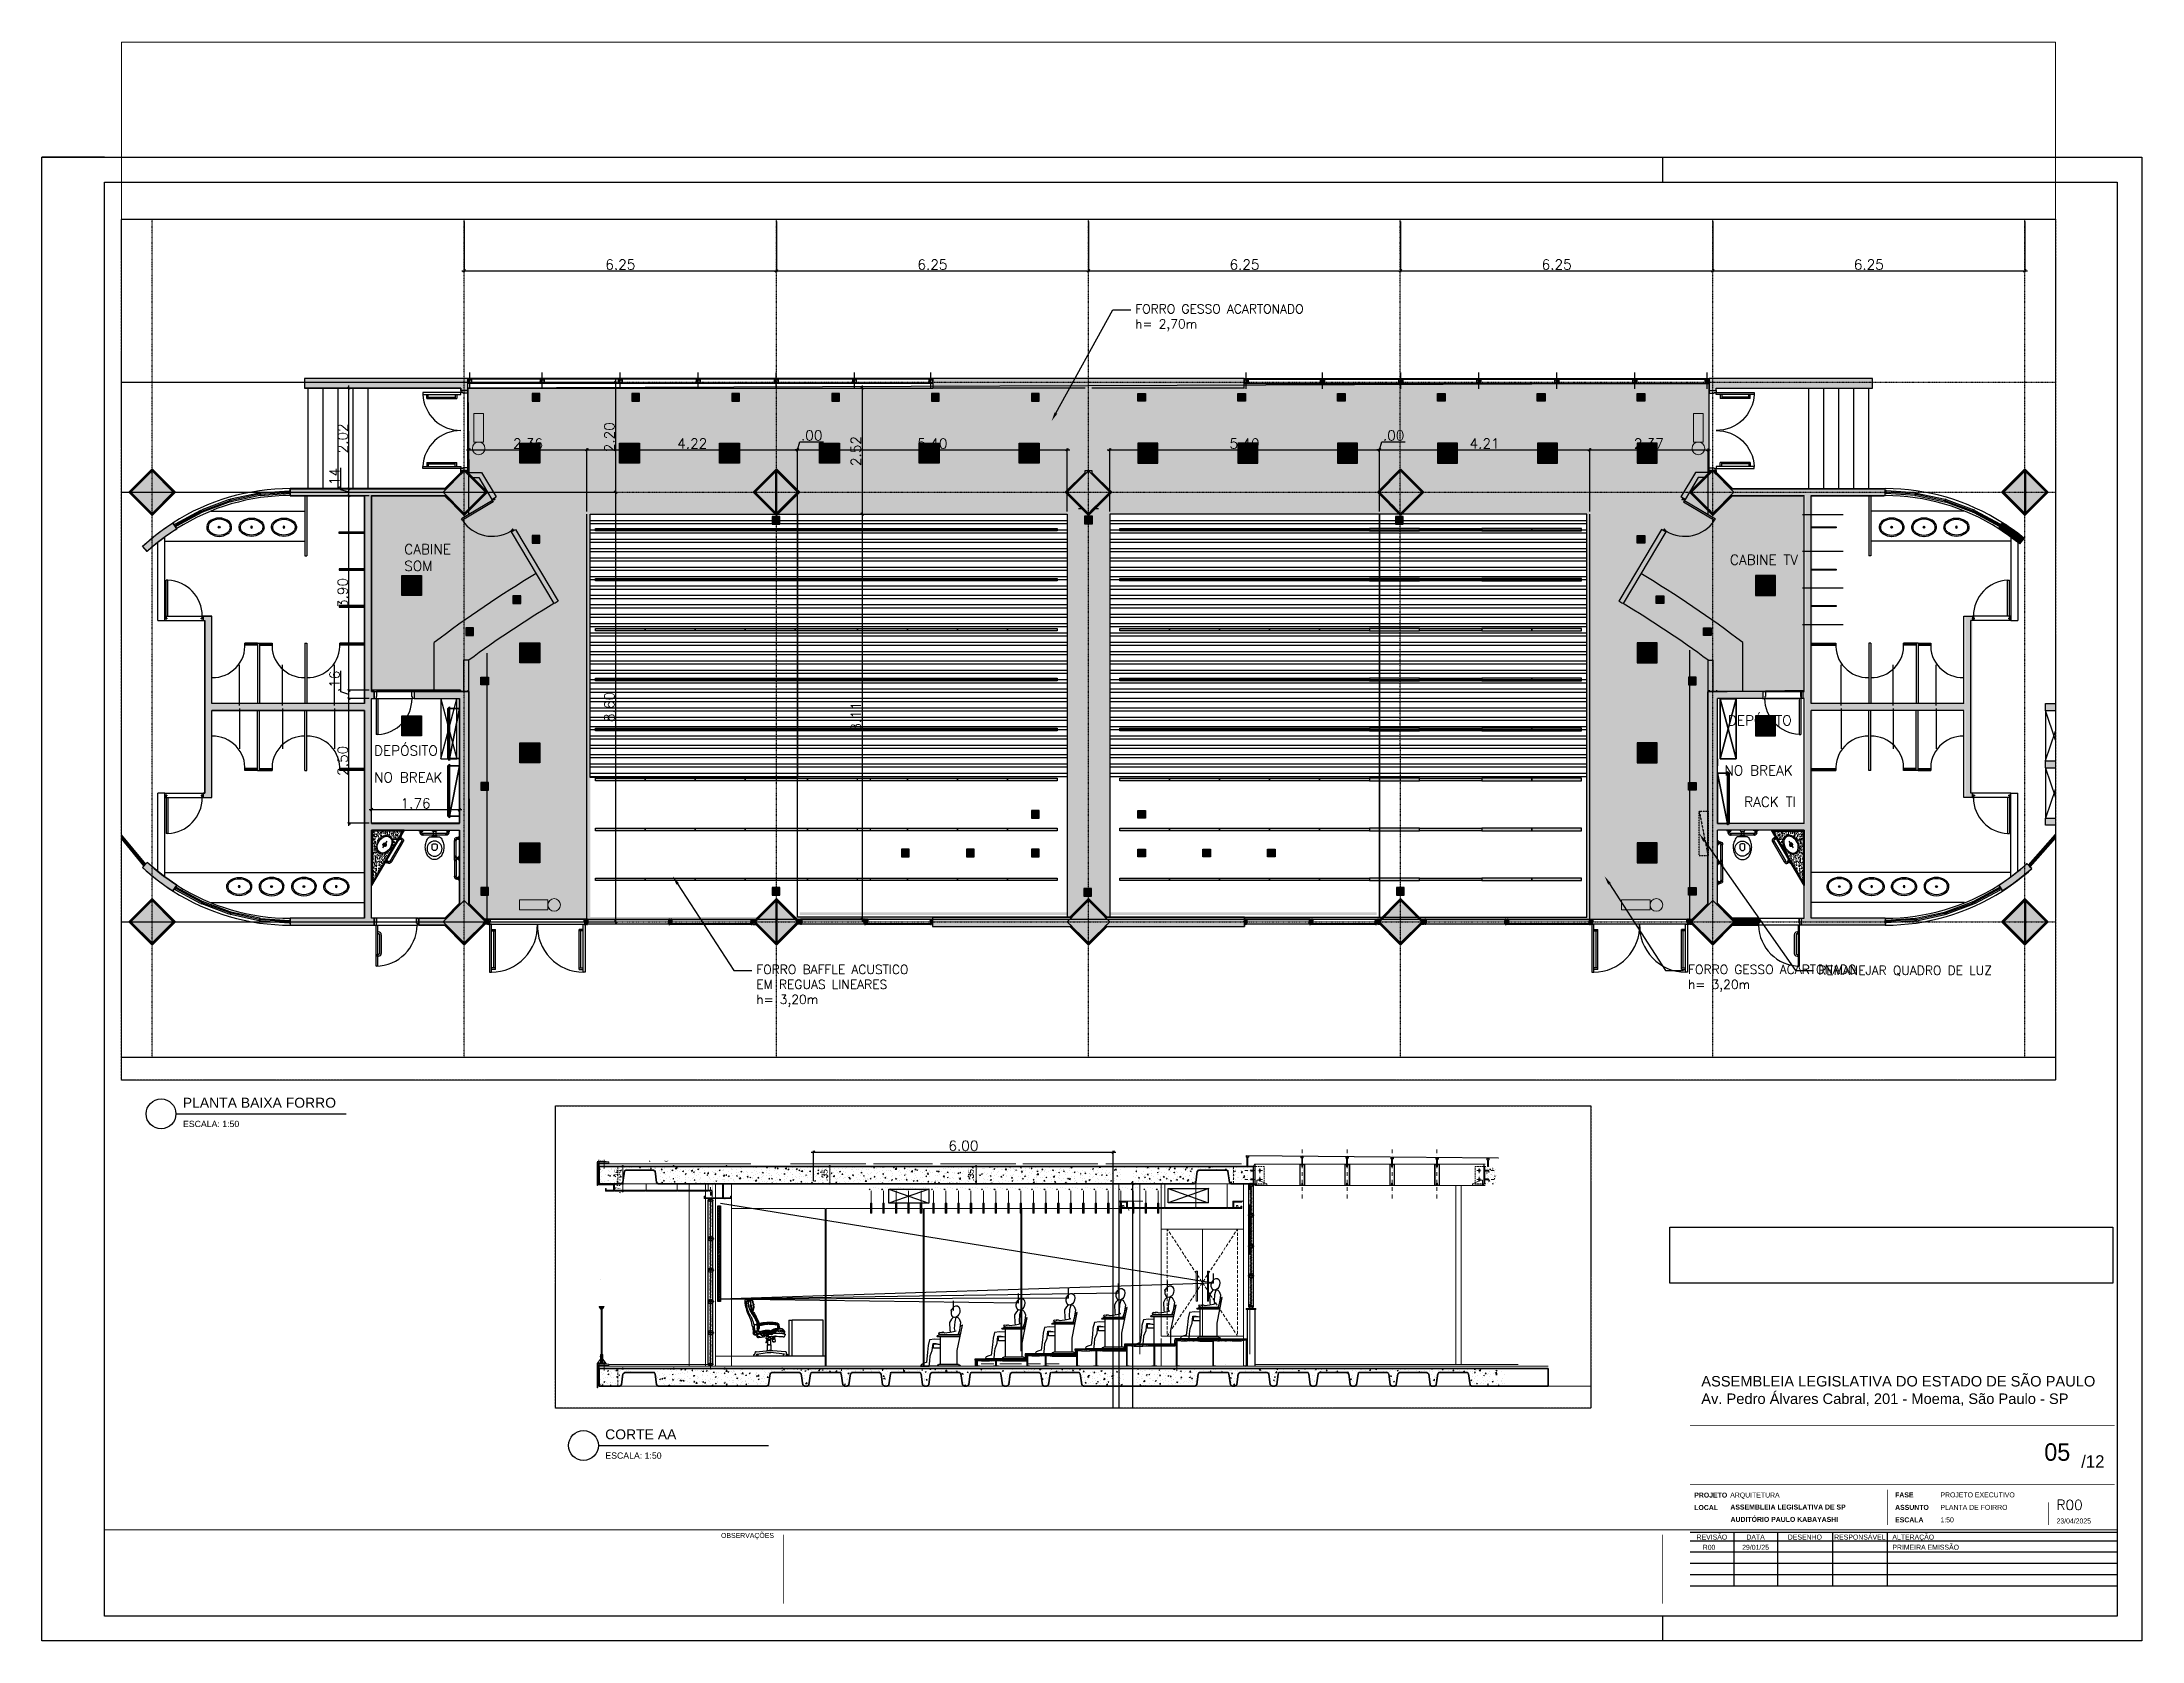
# Paper-space layout 'FORRO' of a CAD drawing. Header units: millimetres. Extents: x 0 to 841, y 0 to 640.
# The model-space entities are those that its viewports show. They can reach past a viewport. Long polylines and large blocks are cut down to what shows.
import ezdxf
from ezdxf import colors
from ezdxf.entities.mleader import LeaderData, LeaderLine
from ezdxf.enums import TextEntityAlignment as Align
from ezdxf.math import Vec2, Vec3

# ---------------------------------------------------------------- set-up
doc = ezdxf.new("R2010")
doc.units = ezdxf.units.MM
doc.header["$MEASUREMENT"] = 0
for name, pattern in [('DASHDOT', [1, 0.5, -0.25, 0, -0.25]), ('DASHED', [0.75, 0.5, -0.25]), ('HIDDEN2', [0.1875, 0.125, -0.0625]), ('XR_BL2_AND_MON-REV15$0$DASHDOT', [1, 0.5, -0.25, 0, -0.25])]:
    doc.linetypes.add(name, pattern=pattern)
doc.layers.add('-vp', color=162, linetype='Continuous', plot=False)
for name, color, linetype, lineweight in [('1', 1, 'Continuous', 9), ('auxiliar eletrica am', 2, 'Continuous', 20), ('auxiliar eletrica vd', 3, 'Continuous', 20), ('Quadros eletricos', 5, 'Continuous', 50), ('Tomadas elétricas', 2, 'Continuous', 50)]:
    doc.layers.add(name, color=color, linetype=linetype, lineweight=lineweight)
for name, color, linetype in [('Akmb-vis', 1, 'Continuous'), ('ALV_2', 2, 'Continuous'), ('ALV_3', 3, 'Continuous'), ('ALV_HT', 253, 'Continuous'), ('AR-COND', 4, 'Continuous'), ('base', 253, 'Continuous'), ('CAIX', 1, 'Continuous'), ('COB_PROJ_EST', 1, 'Continuous'), ('CORRIMÃO', 41, 'Continuous'), ('Cota Nivel', 1, 'Continuous'), ('CX', 1, 'Continuous'), ('DEMOLIR', 10, 'HIDDEN2'), ('DETALHE', 1, 'Continuous'), ('EIXOS', 31, 'DASHDOT'), ('eletrica', 200, 'Continuous'), ('FORRO', 253, 'Continuous'), ('LAY_1', 1, 'Continuous'), ('LAY_2', 2, 'Continuous'), ('LUMINOTECNICA', 170, 'Continuous'), ('MP-INC-LUMINARIA', 10, 'Continuous'), ('PDF_Geometry', 7, 'Continuous'), ('PDF_Solid Fills', 7, 'Continuous'), ('PVC', 2, 'Continuous'), ('SAN', 1, 'Continuous'), ('SANFINAL', 7, 'Continuous'), ('SectionCutEdges', 7, 'Continuous'), ('TC_01_FOLHA', 6, 'Continuous'), ('TC_17_TEXTO', 3, 'Continuous'), ('XR_BL2_AND_MON-REV15$0$aca', 2, 'Continuous'), ('XR_BL2_AND_MON-REV15$0$EIXOS_PERFIL', 181, 'XR_BL2_AND_MON-REV15$0$DASHDOT'), ('XR_BL2_AND_MON-REV15$0$MARMORE', 7, 'Continuous'), ('XR_BL2_AND_MON-REV15$0$PERFIL_DIV', 41, 'Continuous'), ('XR_BL2_AND_MON-REV15$0$SHADE', 7, 'Continuous')]:
    doc.layers.add(name, color=color, linetype=linetype)
doc.layers.add('PDF_Text', color=7, linetype='Continuous', true_color=0x535353)
doc.styles.add('PDF Arial', font='arial.ttf')
doc.styles.add('R80_50', font='swissl.ttf', dxfattribs={"height": 0.0925})
doc.styles.add('SIMPLEX', font='simplex', dxfattribs={"height": 0.2})
doc.styles.get("Standard").update_dxf_attribs({"font": 'romans.shx'})
doc.styles.add('TC_2.0-FUT', font='FUTURAM.TTF', dxfattribs={"height": 2})
doc.styles.add('TC_2.0-FUT-BOLD', font='', dxfattribs={"width": 0.9, "height": 2})
doc.styles.add('TECNO', font='technic_.ttf', dxfattribs={"width": 0.7})
doc.styles.get('TC_2.0-FUT-BOLD').set_extended_font_data('Futura Md BT', bold=True)
doc.dimstyles.new('SA-25', dxfattribs={"dimtxt": 0.05, "dimasz": 0.05, "dimexe": 0.025, "dimexo": 0.05, "dimgap": 0.025, "dimtad": 1, "dimzin": 4, "dimdsep": 46, "dimtxsty": 'SIMPLEX', "dimblk": 'OBLIQUE', "dimcen": 0.025, "dimdle": 0.05, "dimclrt": 2, "dimaunit": 1, "dimadec": 3, "dimazin": 0, "dimtfac": 1, "dimtofl": 0, "dimtmove": 0, "dimatfit": 3, "dimldrblk": 'OPEN30', "dimfxl": 1, "dimtolj": 1, "dimtzin": 0, "dimarcsym": 0})
picture_1 = doc.add_image_def('image1.jpg', size_in_pixel=(2243, 283))
pattern_1 = [(180, (318.36656, 5.90821), (-1e-17, -0.1875), []), (180, (318.30406, 5.97071), (-1e-17, -0.1875), [])]
pattern_2 = [(180, (324.61656, 5.90821), (-1e-17, -0.1875), []), (180, (324.55406, 5.97071), (-1e-17, -0.1875), [])]

# ---------------------------------------------------------------- blocks, each defined once
blk = doc.blocks.new('XR_BL2_AND_MON-REV15$0$P50X50')
at = {"layer": 'base'}
blk.add_hatch(color=256, dxfattribs=at).paths.add_polyline_path([(0, -0.424), (0.424, 0), (0, 0.424), (-0.424, 0)])
at = {"layer": 'base', "linetype": 'ByBlock'}
blk.add_lwpolyline([(0, -0.424), (0.424, 0), (0, 0.424), (-0.424, 0)], close=True, dxfattribs=at)
blk = doc.blocks.new('XR_BL2_AND_MON-REV15$0$PILAR 60X60_45')
at = {"layer": 'base'}
blk.add_blockref('XR_BL2_AND_MON-REV15$0$P50X50', (0, 0), dxfattribs=at)
blk = doc.blocks.new('XR_BL2_AND_MON-REV15$0$PILAR_60X60_JUNTA')
at = {"layer": 'base'}
for points in [[(-0.414, 0.01), (0, 0.424), (0.414, 0.01)], [(-0.414, -0.01), (0, -0.424), (0.414, -0.01)]]:
    blk.add_hatch(color=256, dxfattribs=at).paths.add_polyline_path(points)
at = {"layer": 'base', "linetype": 'ByBlock'}
for points in [[(-0.414, 0.01), (0, 0.424), (0.414, 0.01)], [(-0.414, -0.01), (0, -0.424), (0.414, -0.01)]]:
    blk.add_lwpolyline(points, close=True, dxfattribs=at)
at = {"layer": 'base'}
blk.add_point((0, 0), dxfattribs=at)
blk = doc.blocks.new('XR_BL2_AND_MON-REV15$0$P8014PL')
at = {"layer": 'base'}
for p, q in [((-0.075, 0.14), (-0.075, 0.859)), ((-0.075, 0.859), (-0.04, 0.859)), ((-0.04, 0.14), (-0.04, 0.859)), ((-0.8, 0), (-0.8, 0.14)), ((-0.8, 0.14), (-0.76, 0.14)), ((-0.8, 0), (-0.75, 0)), ((-0.76, 0.1), (-0.76, 0.14)), ((-0.76, 0.1), (-0.75, 0.1)), ((-0.75, 0), (-0.75, 0.1)), ((-0.04, 0.14), (-0.075, 0.14)), ((-0.05, 0), (-0.05, 0.1)), ((-0.04, 0.1), (-0.05, 0.1)), ((0, 0), (-0.05, 0)), ((-0.04, 0.1), (-0.04, 0.14)), ((0, 0.14), (-0.04, 0.14)), ((0, 0), (0, 0.14))]:
    blk.add_line(p, q, dxfattribs=at)
blk.add_arc((-0.04, 0.14), 0.72, 92.7863, 180, dxfattribs=at)
blk = doc.blocks.new('XR_BL2_AND_MON-REV15$0$P_M')
at = {"layer": 'XR_BL2_AND_MON-REV15$0$MARMORE'}
for p, q in [((-0.007, 0.035), (-0.46, -0.417)), ((0.007, 0.021), (-0.445, -0.431)), ((0.007, 0.021), (-0.007, 0.035)), ((0, 0.028), (0.007, 0.035)), ((0.438, -0.424), (0, 0.014)), ((-0.453, -0.424), (-0.46, -0.417)), ((-0.007, -0.87), (0.445, -0.417)), ((0.445, -0.417), (0.46, -0.431)), ((0.453, -0.424), (0.46, -0.417)), ((-0.453, -0.424), (-0.46, -0.431)), ((-0.46, -0.431), (-0.007, -0.884)), ((-0.453, -0.424), (-0.445, -0.431)), ((-0.438, -0.424), (0, -0.863)), ((-0.007, -0.87), (0.007, -0.884)), ((0, -0.877), (-0.007, -0.884))]:
    blk.add_line(p, q, dxfattribs=at)
for points in [[(0.46, -0.417), (0.007, 0.035)], [(0.007, -0.884), (0.46, -0.431)]]:
    blk.add_lwpolyline(points, dxfattribs=at)
blk = doc.blocks.new('XR_BL2_AND_MON-REV15$0$P160')
for p, q in [((-1.44, 0.78), (-1.52, 0.78)), ((-1.44, 0.75), (-1.52, 0.75)), ((-1.47, 0.75), (-1.47, 0.21)), ((-1.44, 0.78), (-1.44, 0.18)), ((-0.16, 0.78), (-0.08, 0.78)), ((-0.16, 0.78), (-0.16, 0.18)), ((-0.16, 0.75), (-0.08, 0.75)), ((-0.13, 0.75), (-0.13, 0.21)), ((-1.6, -0.04), (-1.6, 0.1)), ((-1.6, 0.1), (-1.56, 0.1)), ((-1.56, 0.06), (-1.56, 0.1)), ((-1.56, 0.06), (-1.55, 0.06)), ((-1.55, -0.04), (-1.55, 0.06)), ((-1.52, 0.21), (-1.44, 0.21)), ((-1.52, 0.18), (-1.44, 0.18)), ((-0.08, 0.21), (-0.16, 0.21)), ((-0.08, 0.18), (-0.16, 0.18)), ((-0.05, -0.04), (-0.05, 0.06)), ((-0.04, 0.06), (-0.05, 0.06)), ((-0.04, 0.06), (-0.04, 0.1)), ((0, 0.1), (-0.04, 0.1)), ((0, -0.04), (0, 0.1)), ((-1.6, -0.04), (-1.55, -0.04)), ((0, -0.04), (-0.05, -0.04))]:
    blk.add_line(p, q)
for points in [[(-1.52, 0.1), (-1.56, 0.1), (-1.56, 0.86), (-1.52, 0.86)], [(-0.08, 0.1), (-0.04, 0.1), (-0.04, 0.86), (-0.08, 0.86)]]:
    blk.add_lwpolyline(points, close=True)
for centre, start, end in [((-1.562, 0.099), 0.0576, 86.8461), ((-0.038, 0.099), 93.1539, 179.9424)]:
    blk.add_arc(centre, 0.762, start, end)
blk = doc.blocks.new('XR_BL2_AND_MON-REV15$0$PERFIL_UNIT_ALCOA')
at = {"color": 1}
for p, q in [((-34, 19), (-34, 13)), ((-34, 13), (-15, 13)), ((-33, 83), (-32, 83)), ((-33, 76), (-33, 83)), ((-32, 76), (-33, 76)), ((-33, 43), (-32, 43)), ((-33, 36), (-33, 43)), ((-32, 36), (-33, 36)), ((-32, 80), (-32, 79)), ((-31, 80), (-32, 80)), ((-32, 79), (-31, 79)), ((-32, 40), (-32, 39)), ((-31, 40), (-32, 40)), ((-32, 39), (-31, 39)), ((-31, 82), (-31, 80)), ((-31, 79), (-31, 77)), ((-31, 42), (-31, 40)), ((-31, 39), (-31, 37)), ((-15, 19), (-21, 19)), ((-15, 19), (-21, 19)), ((-21, 13), (-15, 13)), ((-19, 19), (-13, 19)), ((-15, 19), (-15, 13)), ((-7, 95), (-9, 95)), ((-7, 95), (-9, 95)), ((-9, 92), (-5, 92)), ((-9, 27), (-5, 27)), ((-7, 24), (-9, 24)), ((-7, 24), (-9, 24)), ((-6, 95), (-8, 97)), ((-7, 96), (-8, 97)), ((-8, 96), (-7, 97)), ((-8, 96), (-7, 97)), ((-8, 96), (-7, 97)), ((-8, 97), (-8, 97)), ((-6, 95), (-8, 97)), ((-7, 96), (-8, 97)), ((-8, 96), (-7, 97)), ((-8, 96), (-7, 97)), ((-8, 96), (-7, 97)), ((-8, 97), (-8, 97)), ((-7, 96), (-8, 96)), ((-8, 96), (-8, 96)), ((-7, 96), (-8, 96)), ((-8, 96), (-8, 96)), ((-6, 24), (-8, 22)), ((-6, 24), (-8, 22)), ((-7, 23), (-8, 22)), ((-7, 23), (-8, 22)), ((-8, 23), (-8, 23)), ((-8, 23), (-7, 22)), ((-8, 23), (-7, 22)), ((-7, 23), (-8, 22)), ((-7, 23), (-8, 22)), ((-8, 23), (-8, 23)), ((-8, 23), (-7, 22)), ((-8, 23), (-7, 22)), ((-8, 22), (-7, 22)), ((-8, 22), (-8, 22)), ((-8, 22), (-7, 22)), ((-8, 22), (-8, 22)), ((-5, 95), (-7, 97)), ((-5, 95), (-7, 97)), ((-7, 95), (-4, 97)), ((-7, 95), (-5, 97)), ((-7, 95), (-5, 97)), ((-7, 96), (-6, 97)), ((-7, 96), (-6, 97)), ((-5, 95), (-7, 97)), ((-5, 95), (-7, 97)), ((-7, 95), (-4, 97)), ((-7, 95), (-5, 97)), ((-7, 95), (-5, 97)), ((-7, 96), (-6, 97)), ((-7, 96), (-6, 97)), ((-7, 95), (-7, 96)), ((-7, 95), (-7, 96)), ((-6, 95), (-7, 96)), ((-6, 95), (-7, 96)), ((-4, 95), (-7, 95)), ((-4, 95), (-7, 95)), ((-6, 95), (-7, 95)), ((-6, 95), (-7, 95)), ((-4, 24), (-7, 24)), ((-7, 24), (-7, 23)), ((-4, 24), (-7, 24)), ((-7, 24), (-7, 23)), ((-5, 24), (-7, 22)), ((-5, 24), (-7, 22)), ((-6, 24), (-7, 23)), ((-6, 24), (-7, 23)), ((-7, 24), (-4, 22)), ((-5, 24), (-7, 22)), ((-5, 24), (-7, 22)), ((-6, 24), (-7, 23)), ((-6, 24), (-7, 23)), ((-7, 24), (-4, 22)), ((-7, 23), (-5, 22)), ((-7, 23), (-5, 22)), ((-7, 23), (-6, 22)), ((-7, 23), (-6, 22)), ((-7, 23), (-5, 22)), ((-7, 23), (-5, 22)), ((-7, 23), (-6, 22)), ((-7, 23), (-6, 22)), ((-4, 95), (-6, 97)), ((-4, 95), (-6, 97)), ((-4, 95), (-6, 97)), ((-6, 95), (-4, 97)), ((-6, 95), (-4, 97)), ((-4, 95), (-6, 97)), ((-4, 95), (-6, 97)), ((-4, 95), (-6, 97)), ((-6, 95), (-4, 97)), ((-6, 95), (-4, 97)), ((-4, 24), (-6, 22)), ((-4, 24), (-6, 22)), ((-6, 24), (-4, 22)), ((-6, 24), (-4, 22)), ((-4, 24), (-6, 22)), ((-4, 24), (-6, 22)), ((-6, 24), (-4, 22)), ((-6, 24), (-4, 22)), ((-4, 23), (-6, 22)), ((-4, 23), (-6, 22)), ((-3, 96), (-5, 97)), ((-4, 96), (-5, 97)), ((-5, 95), (-3, 97)), ((-5, 95), (-3, 97)), ((-3, 96), (-5, 97)), ((-4, 96), (-5, 97)), ((-5, 95), (-3, 97)), ((-5, 95), (-3, 97)), ((-5, 92), (-1, 92)), ((-5, 27), (-1, 27)), ((-5, 24), (-3, 22)), ((-5, 24), (-3, 22)), ((-5, 24), (-3, 22)), ((-5, 24), (-3, 22)), ((-3, 23), (-5, 22)), ((-4, 23), (-5, 22)), ((-3, 23), (-5, 22)), ((-4, 23), (-5, 22)), ((-3, 96), (-4, 97)), ((-3, 96), (-4, 97)), ((-3, 96), (-4, 97)), ((-3, 96), (-4, 97)), ((-4, 96), (-4, 95)), ((-4, 96), (-4, 95)), ((-4, 96), (-3, 96)), ((-4, 96), (-3, 96)), ((-4, 95), (-4, 95)), ((-4, 95), (-4, 95)), ((-2, 95), (-4, 95)), ((-4, 95), (-4, 95)), ((-4, 95), (-4, 95)), ((-2, 95), (-4, 95)), ((-4, 23), (-4, 24)), ((-4, 23), (-4, 24)), ((-4, 24), (-4, 24)), ((-4, 24), (-4, 23)), ((-2, 24), (-4, 24)), ((-4, 24), (-4, 24)), ((-4, 24), (-4, 23)), ((-2, 24), (-4, 24)), ((-3, 23), (-4, 22)), ((-3, 23), (-4, 22)), ((-4, 23), (-3, 22)), ((-3, 23), (-4, 22)), ((-3, 23), (-4, 22)), ((-4, 23), (-3, 22)), ((0, 19), (-4, 4)), ((-4, 13), (-4, 3)), ((-4, 8), (-4, 4)), ((-3, 97), (-3, 97)), ((-3, 96), (-3, 97)), ((-3, 97), (-3, 97)), ((-3, 96), (-3, 97)), ((-3, 96), (-3, 96)), ((-3, 96), (-3, 96)), ((-3, 23), (-3, 22)), ((-3, 23), (-3, 22)), ((-3, 22), (-3, 22)), ((-3, 22), (-3, 22)), ((-3, 22), (-3, 22)), ((-3, 22), (-3, 22)), ((10, 19), (0, 19)), ((18, 27), (9, 27)), ((9, 27), (9, 27)), ((9, 27), (9, 27)), ((9, 27), (9, 26)), ((9, 26), (9, 26)), ((9, 25), (9, 25)), ((9, 25), (9, 24)), ((9, 24), (9, 24)), ((10, 26), (10, 26)), ((10, 26), (17, 25)), ((17, 25), (10, 25)), ((10, 25), (10, 25)), ((10, 24), (10, 24)), ((10, 24), (12, 24)), ((10, 19), (13, 4)), ((12, 39), (26, 39)), ((12, 24), (12, 23)), ((12, 23), (12, 23)), ((12, 23), (12, 23)), ((12, 23), (12, 23)), ((12, 22), (12, 22)), ((12, 22), (12, 21)), ((12, 21), (12, 21)), ((12, 21), (12, 21)), ((12, 21), (15, 21)), ((15, 43), (13, 43)), ((13, 43), (13, 43)), ((13, 42), (13, 42)), ((13, 42), (13, 40)), ((13, 40), (13, 40)), ((13, 40), (13, 39)), ((13, 39), (13, 39)), ((13, 39), (13, 37)), ((13, 37), (13, 37)), ((13, 36), (13, 36)), ((13, 36), (15, 36)), ((13, 13), (13, 3)), ((13, 8), (13, 4)), ((15, 36), (15, 43)), ((15, 41), (16, 40)), ((15, 38), (15, 41)), ((15, 40), (15, 40)), ((15, 38), (15, 38)), ((15, 38), (16, 38)), ((15, 23), (15, 24)), ((16, 23), (15, 23)), ((15, 23), (15, 23)), ((15, 21), (16, 22)), ((15, 21), (15, 21)), ((15, 21), (15, 21)), ((16, 41), (17, 40)), ((16, 38), (16, 41)), ((16, 40), (16, 40)), ((16, 38), (16, 40)), ((16, 38), (17, 38)), ((16, 38), (16, 38)), ((16, 24), (18, 24)), ((16, 23), (16, 23)), ((16, 22), (16, 22)), ((17, 38), (18, 41)), ((17, 38), (17, 40)), ((17, 40), (17, 40)), ((17, 38), (17, 38)), ((17, 38), (18, 38)), ((17, 25), (17, 25)), ((17, 25), (17, 25)), ((17, 25), (17, 25)), ((17, 25), (17, 25)), ((17, 25), (17, 25)), ((18, 41), (18, 40)), ((18, 38), (19, 41)), ((18, 38), (18, 40)), ((18, 40), (19, 40)), ((18, 38), (18, 38)), ((18, 38), (19, 38)), ((18, 24), (18, 27)), ((18, 27), (18, 27)), ((18, 27), (18, 27)), ((18, 24), (18, 24)), ((18, 24), (18, 24)), ((19, 41), (19, 40)), ((19, 38), (20, 41)), ((19, 40), (19, 40)), ((19, 40), (20, 40)), ((19, 38), (19, 40)), ((19, 38), (20, 38)), ((19, 38), (19, 38)), ((19, 38), (19, 38)), ((20, 41), (20, 40)), ((20, 38), (20, 40)), ((20, 40), (21, 40)), ((20, 38), (21, 38)), ((21, 38), (21, 41)), ((21, 41), (21, 40)), ((21, 38), (21, 40)), ((21, 40), (22, 40)), ((21, 38), (21, 38)), ((21, 38), (22, 38)), ((22, 38), (22, 41)), ((22, 41), (22, 40)), ((22, 38), (22, 40)), ((22, 40), (23, 40)), ((22, 38), (22, 38)), ((22, 38), (23, 38)), ((23, 38), (23, 41)), ((23, 41), (24, 40)), ((23, 38), (24, 40)), ((23, 38), (23, 38)), ((23, 38), (23, 38)), ((24, 40), (24, 40)), ((24, 39), (24, 40)), ((24, 19), (24, 13)), ((31, 13), (24, 13)), ((43, 13), (24, 13)), ((26, 19), (32, 19)), ((26, 19), (45, 19)), ((39, 82), (39, 80)), ((39, 80), (40, 80)), ((39, 79), (39, 77)), ((40, 79), (39, 79)), ((41, 83), (40, 83)), ((40, 80), (40, 79)), ((40, 76), (41, 76)), ((41, 76), (41, 83)), ((43, 19), (43, 13))]:
    blk.add_line(p, q, dxfattribs=at)
for points in [[(-33, 19), (0, 19), (0, 19), (0, 24), (0, 24), (-3, 24, 1), (-3, 23), (-3, 23), (-3, 22), (-8, 22), (-8, 23), (-7, 23, 1), (-7, 24), (-10, 24), (-10, 23, -0.414214), (-12, 21), (-32, 21, -0.414214), (-34, 23), (-34, 96, -0.414214), (-32, 98), (-10, 98), (-10, 98), (-10, 95), (-10, 95, 0.419197), (-10, 95), (-7, 95, 1.022616), (-7, 96), (-8, 96), (-8, 97), (-3, 97), (-3, 96), (-3, 96, 1), (-3, 95), (0, 95), (0, 95), (0, 99), (-35, 99), (-35, 99), (-35, 18, 0.414214), (-35, 17), (-34, 17, 0.414214), (-34, 18), (-34, 19, -0.414214), (-33, 19)], [(40, 97), (14, 97, 0.414214), (12, 95), (12, 91, -0.414214), (10, 89), (-4, 89), (-4, 86), (-5, 86), (-5, 89), (-13, 89, -1.000008), (-13, 91), (-5, 92), (-5, 92), (10, 92), (10, 99, -0.414214), (10, 99), (44, 99, -0.414214), (45, 99), (45, 63, -0.406616), (44, 62), (18, 62, 0.414214), (17, 62), (17, 27, -0.414214), (17, 27), (-5, 27), (-13, 28, -1.000008), (-13, 30), (-5, 30), (-5, 33), (-4, 33), (-4, 30), (13, 30, 0.414214), (15, 32), (15, 65, -0.414214), (15, 65), (40, 65, 0.414214), (42, 67), (42, 95, 0.414214), (40, 97)], [(19, 56), (19, 30), (18, 30, 1), (18, 29), (19, 29), (19, 24), (16, 24, 0.414173), (15, 23), (15, 23), (16, 23, -0.585709), (16, 22), (16, 21, -0.26127), (15, 21), (12, 21, -0.253886), (12, 21), (11, 22, -0.595041), (11, 23), (12, 23), (12, 23, 0.414173), (12, 24), (10, 24, 0.414214), (10, 23), (10, 20, 0.414214), (10, 19), (44, 19, 0.414214), (45, 20), (45, 62, 0.414214), (44, 62), (19, 62, 0.414214), (19, 62), (19, 57), (18, 57, 1), (18, 56), (19, 56)], [(13, 22), (13, 24), (13, 24, -0.414214), (13, 24), (13, 24), (14, 24), (14, 24, -0.414214), (15, 24), (15, 24), (15, 22), (15, 22, -0.414214), (14, 22), (14, 22), (13, 22), (13, 22, -0.414214), (13, 22)], [(20, 22), (19, 22, 0.414214), (18, 22), (18, 21, 0.414214), (19, 21), (43, 21), (43, 61), (20, 61), (20, 23, -0.414214), (20, 22)]]:
    blk.add_lwpolyline(points, format="xyb", dxfattribs=at)
for points in [[(-7, 96), (-8, 96), (-8, 97), (-3, 97), (-3, 96), (-4, 96)], [(-7, 96), (-8, 96), (-8, 97), (-3, 97), (-3, 96), (-4, 96)], [(-7, 23), (-8, 23), (-8, 22), (-3, 22), (-3, 23), (-4, 23)], [(-7, 23), (-8, 23), (-8, 22), (-3, 22), (-3, 23), (-4, 23)]]:
    blk.add_lwpolyline(points, dxfattribs=at)
for centre, radius, start, end in [((-32, 82), 0.869, 0, 90), ((-32, 77), 0.869, 270, 0), ((-32, 42), 0.869, 0, 90), ((-32, 37), 0.869, 270, 0), ((-9, 93), 1.57, 97.3776, 269.717), ((-9, 25), 1.57, 90.283, 262.6224), ((-2, 93), 1.44, 277.4115, 92.3804), ((-2, 25), 1.44, 267.6196, 82.5885), ((9, 27), 0.3, 90.0002, 173.0764), ((10, 26), 0.5, 173.0802, 360), ((10, 25), 0.3, 86.9206, 179.9979), ((10, 24), 0.3, 180, 270), ((12, 24), 0.3, 360, 90), ((12, 23), 0.184, 90, 194.9998), ((12, 21), 0.184, 202.0192, 270), ((16, 24), 0.3, 90, 180), ((15, 21), 0.184, 270, 337.9776), ((16, 23), 0.184, 344.9975, 90), ((17, 25), 0.2, 0, 86.4562), ((17, 25), 0.2, 266.9225, 0), ((18, 27), 0.3, 0, 90), ((18, 24), 0.3, 270, 0), ((40, 82), 0.869, 90, 180), ((40, 77), 0.869, 180, 270)]:
    blk.add_arc(centre, radius, start, end, dxfattribs=at)
at = {"color": 1, "extrusion": (0, 0, -1)}
for centre, major_axis in [((13, 42), (0.573, -0.573)), ((13, 37), (0.573, 0.573))]:
    blk.add_ellipse(centre, major_axis=major_axis, ratio=1, start_param=2.356194, end_param=3.926991, dxfattribs=at)
at = {"color": 1}
for points, knots in [([(25, 39), (25, 39), (25, 39), (25, 39), (25, 39), (25, 39), (25, 39), (25, 39), (25, 39), (24, 39), (24, 39), (24, 39), (24, 39), (24, 39), (24, 39), (24, 39), (24, 39), (24, 39), (24, 39), (24, 39), (24, 39), (24, 39), (24, 39), (24, 39), (24, 39), (24, 39), (24, 39), (24, 39), (24, 38), (23, 38), (23, 38), (23, 38), (23, 38), (23, 38)], [0, 0, 0, 0, 0.051439, 0.072585, 0.094945, 0.148925, 0.177318, 0.208117, 0.229263, 0.263962, 0.286322, 0.316684, 0.341831, 0.370224, 0.385176, 0.410323, 0.432683, 0.466448, 0.484229, 0.519793, 0.54494, 0.583668, 0.608815, 0.635405, 0.653187, 0.684808, 0.766724, 0.798345, 0.829966, 0.855113, 0.870066, 0.927124, 1, 1, 1, 1]), ([(25, 39), (25, 39), (25, 40), (25, 40), (25, 40), (25, 40), (24, 40), (25, 40), (24, 40), (24, 40), (24, 40), (24, 40), (24, 40), (24, 40), (24, 40), (24, 40), (24, 40), (24, 40), (24, 40), (24, 40), (24, 40), (24, 40), (24, 40), (24, 40), (24, 40)], [0, 0, 0, 0, 0.07678, 0.102261, 0.156401, 0.18506, 0.227914, 0.244954, 0.311716, 0.342019, 0.377118, 0.407421, 0.432902, 0.525013, 0.566753, 0.587018, 0.625497, 0.657854, 0.688156, 0.805193, 0.825457, 0.896684, 0.922166, 1, 1, 1, 1])]:
    blk.add_open_spline(points, degree=3, knots=knots, dxfattribs=at)
at = {"layer": 'XR_BL2_AND_MON-REV15$0$EIXOS_PERFIL', "linetype": 'ByBlock', "ltscale": 0.1}
blk.add_line((5, 207), (5, -115), dxfattribs=at)
blk = doc.blocks.new('XR_BL2_AND_MON-REV15$0$A$C10B331E6')
at = {"layer": 'base'}
for p, q in [((-0.15, 0), (-0.15, -9.313, 2.33)), ((-0.06, 0, 197.496), (-0.06, -9.313, 199.826)), ((-0.05, 0, 179.853), (-0.05, -9.313, 199.826))]:
    blk.add_line(p, q, dxfattribs=at)
at = {"layer": 'base', "elevation": 179.853}
blk.add_lwpolyline([(-0.06, -9.313), (-0.05, -9.313)], dxfattribs=at)
at = {"layer": 'base', "linetype": 'ByBlock', "ltscale": 0.1, "xscale": -0.001000000000203727, "yscale": 0.001000000000203727, "zscale": 0.0009999999999763531, "rotation": 90}
for p in [(-0.047, -0.035, 197.496), (-0.047, -1.566), (-0.047, -3.129), (-0.047, -4.691), (-0.047, -6.254), (-0.047, -7.816), (-0.047, -9.269, 179.853)]:
    blk.add_blockref('XR_BL2_AND_MON-REV15$0$PERFIL_UNIT_ALCOA', p, dxfattribs=at)
blk = doc.blocks.new('XR_BL2_AND_MON-REV15$0$A$C331768BC')
at = {"layer": 'XR_BL2_AND_MON-REV15$0$SHADE'}
blk.add_hatch(color=254, dxfattribs=at).paths.add_polyline_path([(73, 22), (73, 17), (85, 17), (85, 26), (80, 26), (80, 45), (85, 45), (85, 54), (73, 54), (73, 49), (29, 49), (29, 54), (18, 54), (18, 46), (23, 46), (23, 25), (18, 25), (18, 17), (29, 17), (29, 22), (51, 22)])
at = {"layer": 'XR_BL2_AND_MON-REV15$0$EIXOS_PERFIL'}
for p, q in [((-9, 35, -59), (110, 35, -59)), ((51, 86, -59), (51, -19, -59))]:
    blk.add_line(p, q, dxfattribs=at)
at = {"layer": 'XR_BL2_AND_MON-REV15$0$PERFIL_DIV'}
for p, q in [((0, 65, -59), (0, 46, -59)), ((2, 66, -59), (1, 66, -59)), ((2, 5, -59), (1, 5, -59)), ((2, 50, -59), (2, 66, -59)), ((9, 50, -59), (2, 50, -59)), ((2, 49, -59), (11, 49, -59)), ((2, 46, -59), (2, 49, -59)), ((13, 42, -59), (6, 42, -59)), ((16, 40, -59), (6, 40, -59)), ((9, 65, -59), (9, 50, -59)), ((9, 33, -59), (9, 37, -59)), ((10, 63, -59), (10, 65, -59)), ((10, 50, -59), (10, 57, -59)), ((15, 50, -59), (10, 50, -59)), ((10, 37, -59), (10, 33, -59)), ((11, 49, -59), (11, 49, -59)), ((11, 49, -59), (13, 49, -59)), ((12, 40, -59), (16, 40, -59)), ((15, 39, -59), (12, 39, -59)), ((12, 31, -59), (15, 31, -59)), ((16, 30, -59), (12, 30, -59)), ((14, 69, -59), (13, 69, -59)), ((13, 69, -59), (13, 51, -59)), ((13, 51, -59), (14, 51, -59)), ((13, 49, -59), (13, 42, -59)), ((14, 71, -59), (34, 71, -59)), ((15, 70, -59), (14, 70, -59)), ((14, 58, -59), (14, 69, -59)), ((21, 58, -59), (14, 58, -59)), ((14, 55, -59), (30, 55, -59)), ((14, 51, -59), (14, 55, -59)), ((15, 67, -59), (15, 70, -59)), ((15, 67, -59), (16, 67, -59)), ((18, 58, -59), (15, 60, -59)), ((15, 60, -59), (16, 60, -59)), ((16, 55, -59), (15, 55, -59)), ((15, 55, -59), (15, 50, -59)), ((15, 42, -59), (15, 49, -59)), ((15, 49, -59), (16, 49, -59)), ((16, 42, -59), (15, 42, -59)), ((18, 13, -59), (15, 11, -59)), ((15, 11, -59), (16, 11, -59)), ((16, 70, -59), (31, 70, -59)), ((16, 67, -59), (16, 70, -59)), ((16, 60, -59), (19, 58, -59)), ((16, 49, -59), (16, 55, -59)), ((16, 40, -59), (16, 42, -59)), ((16, 40, -59), (16, 40, -59)), ((16, 31, -59), (16, 30, -59)), ((16, 30, -59), (16, 29, -59)), ((16, 11, -59), (19, 13, -59)), ((17, 39, -59), (18, 39, -59)), ((18, 32, -59), (17, 32, -59)), ((21, 59, -59), (22, 61, -59)), ((24, 59, -59), (21, 58, -59)), ((21, 12, -59), (22, 10, -59)), ((23, 60, -59), (22, 59, -59)), ((23, 11, -59), (22, 12, -59)), ((24, 62, -59), (39, 65, -59)), ((39, 64, -59), (24, 61, -59)), ((30, 57, -59), (24, 59, -59)), ((39, 7, -59), (24, 10, -59)), ((24, 9, -59), (39, 6, -59)), ((30, 55, -59), (30, 57, -59)), ((33, 66, -59), (31, 66, -59)), ((71, 54, -59), (31, 54, -59)), ((32, 68, -59), (32, 68, -59)), ((32, 67, -59), (32, 67, -59)), ((34, 70, -59), (34, 70, -59)), ((35, 70, -59), (35, 70, -59)), ((36, 68, -59), (36, 68, -59)), ((36, 67, -59), (36, 67, -59)), ((37, 66, -59), (36, 66, -59)), ((40, 69, -59), (37, 70, -59)), ((40, 67, -59), (38, 68, -59)), ((42, 68, -59), (51, 68, -59)), ((50, 66, -59), (42, 66, -59)), ((48, 56, -59), (43, 63, -59)), ((59, 56, -59), (43, 56, -59)), ((43, 56, -59), (43, 54, -59)), ((43, 54, -59), (59, 54, -59)), ((43, 15, -59), (43, 17, -59)), ((43, 17, -59), (59, 17, -59)), ((48, 15, -59), (43, 8, -59)), ((59, 15, -59), (43, 15, -59)), ((44, 63, -59), (49, 56, -59)), ((44, 8, -59), (49, 15, -59)), ((50, 65, -59), (50, 66, -59)), ((50, 65, -59), (51, 65, -59)), ((51, 65, -59), (51, 68, -59)), ((60, 68, -59), (51, 68, -59)), ((51, 65, -59), (51, 68, -59)), ((51, 65, -59), (51, 68, -59)), ((51, 65, -59), (51, 68, -59)), ((53, 65, -59), (51, 65, -59)), ((51, 6, -59), (51, 3, -59)), ((51, 6, -59), (51, 3, -59)), ((51, 6, -59), (51, 3, -59)), ((51, 6, -59), (51, 3, -59)), ((53, 65, -59), (53, 66, -59)), ((53, 66, -59), (60, 66, -59)), ((58, 63, -59), (53, 56, -59)), ((58, 8, -59), (53, 15, -59)), ((54, 56, -59), (59, 63, -59)), ((54, 15, -59), (59, 8, -59)), ((59, 54, -59), (59, 56, -59)), ((59, 17, -59), (59, 15, -59)), ((62, 69, -59), (65, 70, -59)), ((62, 67, -59), (64, 68, -59)), ((78, 62, -59), (63, 65, -59)), ((63, 64, -59), (78, 61, -59)), ((63, 7, -59), (78, 10, -59)), ((78, 9, -59), (63, 6, -59)), ((65, 66, -59), (66, 66, -59)), ((66, 68, -59), (66, 68, -59)), ((66, 67, -59), (66, 67, -59)), ((67, 70, -59), (67, 70, -59)), ((88, 71, -59), (68, 71, -59)), ((68, 70, -59), (68, 70, -59)), ((69, 66, -59), (71, 66, -59)), ((71, 54, -59), (69, 54, -59)), ((70, 68, -59), (70, 68, -59)), ((70, 67, -59), (70, 67, -59)), ((86, 70, -59), (71, 70, -59)), ((72, 57, -59), (78, 59, -59)), ((72, 55, -59), (72, 57, -59)), ((88, 55, -59), (72, 55, -59)), ((78, 59, -59), (81, 58, -59)), ((79, 60, -59), (80, 59, -59)), ((79, 11, -59), (80, 12, -59)), ((81, 59, -59), (80, 61, -59)), ((81, 12, -59), (80, 10, -59)), ((81, 58, -59), (88, 58, -59)), ((86, 60, -59), (83, 58, -59)), ((86, 11, -59), (83, 13, -59)), ((84, 58, -59), (87, 60, -59)), ((85, 39, -59), (84, 39, -59)), ((84, 32, -59), (85, 32, -59)), ((85, 17, -59), (85, 26, -59)), ((86, 67, -59), (86, 70, -59)), ((88, 67, -59), (86, 67, -59)), ((87, 60, -59), (86, 60, -59)), ((86, 49, -59), (86, 55, -59)), ((86, 55, -59), (88, 55, -59)), ((88, 49, -59), (86, 49, -59)), ((86, 40, -59), (86, 42, -59)), ((86, 42, -59), (88, 42, -59)), ((86, 40, -59), (96, 40, -59)), ((90, 40, -59), (86, 40, -59)), ((86, 40, -59), (86, 40, -59)), ((86, 31, -59), (86, 30, -59)), ((86, 30, -59), (86, 29, -59)), ((86, 30, -59), (90, 30, -59)), ((86, 22, -59), (86, 15, -59)), ((87, 11, -59), (86, 11, -59)), ((87, 39, -59), (90, 39, -59)), ((90, 31, -59), (87, 31, -59)), ((88, 67, -59), (88, 70, -59)), ((88, 70, -59), (88, 70, -59)), ((88, 58, -59), (88, 69, -59)), ((88, 69, -59), (89, 69, -59)), ((88, 55, -59), (88, 50, -59)), ((88, 51, -59), (88, 55, -59)), ((88, 50, -59), (92, 50, -59)), ((89, 51, -59), (88, 51, -59)), ((88, 42, -59), (88, 49, -59)), ((89, 69, -59), (89, 51, -59)), ((89, 49, -59), (89, 42, -59)), ((91, 49, -59), (89, 49, -59)), ((89, 42, -59), (96, 42, -59)), ((101, 49, -59), (91, 49, -59)), ((91, 49, -59), (91, 49, -59)), ((92, 63, -59), (92, 65, -59)), ((92, 50, -59), (92, 57, -59)), ((92, 37, -59), (92, 33, -59)), ((93, 65, -59), (93, 50, -59)), ((93, 50, -59), (101, 50, -59)), ((93, 33, -59), (93, 37, -59)), ((101, 66, -59), (101, 66, -59)), ((101, 50, -59), (101, 66, -59)), ((101, 54, -59), (101, 56, -59)), ((102, 65, -59), (102, 46, -59))]:
    blk.add_line(p, q, dxfattribs=at)
at = {"layer": 'XR_BL2_AND_MON-REV15$0$PERFIL_DIV', "linetype": 'Continuous'}
for p, q in [((0, 6, -59), (0, 25, -59)), ((2, 25, -59), (2, 22, -59)), ((2, 22, -59), (11, 22, -59)), ((9, 20, -59), (2, 20, -59)), ((2, 20, -59), (2, 5, -59)), ((16, 30, -59), (6, 30, -59)), ((13, 29, -59), (6, 29, -59)), ((9, 6, -59), (9, 20, -59)), ((15, 20, -59), (10, 20, -59)), ((10, 20, -59), (10, 14, -59)), ((10, 8, -59), (10, 6, -59)), ((11, 22, -59), (11, 22, -59)), ((11, 22, -59), (13, 22, -59)), ((13, 22, -59), (13, 29, -59)), ((13, 2, -59), (13, 20, -59)), ((13, 20, -59), (14, 20, -59)), ((14, 2, -59), (13, 2, -59)), ((14, 20, -59), (14, 15, -59)), ((14, 15, -59), (30, 15, -59)), ((21, 13, -59), (14, 13, -59)), ((14, 13, -59), (14, 2, -59)), ((15, 1, -59), (14, 1, -59)), ((15, 29, -59), (15, 22, -59)), ((16, 29, -59), (15, 29, -59)), ((15, 22, -59), (16, 22, -59)), ((15, 15, -59), (15, 20, -59)), ((16, 15, -59), (15, 15, -59)), ((15, 4, -59), (16, 4, -59)), ((15, 4, -59), (15, 1, -59)), ((16, 40, -59), (16, 55, -59)), ((16, 55, -59), (33, 55, -59)), ((16, 15, -59), (16, 31, -59)), ((16, 22, -59), (16, 15, -59)), ((33, 15, -59), (16, 15, -59)), ((16, 4, -59), (16, 1, -59)), ((16, 1, -59), (31, 1, -59)), ((29, 54, -59), (18, 54, -59)), ((18, 54, -59), (18, 46, -59)), ((18, 46, -59), (23, 46, -59)), ((21, 44, -59), (18, 44, -59)), ((18, 44, -59), (18, 40, -59)), ((18, 31, -59), (18, 27, -59)), ((18, 27, -59), (21, 27, -59)), ((23, 25, -59), (18, 25, -59)), ((18, 25, -59), (18, 17, -59)), ((18, 17, -59), (29, 17, -59)), ((21, 27, -59), (21, 44, -59)), ((24, 12, -59), (21, 13, -59)), ((23, 46, -59), (23, 25, -59)), ((30, 14, -59), (24, 12, -59)), ((29, 49, -59), (29, 54, -59)), ((73, 49, -59), (29, 49, -59)), ((29, 22, -59), (51, 22, -59)), ((29, 17, -59), (29, 22, -59)), ((30, 15, -59), (30, 14, -59)), ((31, 54, -59), (31, 50, -59)), ((33, 54, -59), (31, 54, -59)), ((31, 54, -59), (31, 50, -59)), ((31, 50, -59), (71, 50, -59)), ((31, 50, -59), (71, 50, -59)), ((31, 17, -59), (31, 20, -59)), ((31, 20, -59), (71, 20, -59)), ((51, 20, -59), (31, 20, -59)), ((31, 20, -59), (31, 17, -59)), ((71, 17, -59), (31, 17, -59)), ((31, 17, -59), (33, 17, -59)), ((33, 5, -59), (31, 5, -59)), ((32, 4, -59), (32, 4, -59)), ((32, 3, -59), (32, 3, -59)), ((33, 55, -59), (33, 54, -59)), ((33, 17, -59), (33, 16, -59)), ((34, 1, -59), (34, 1, -59)), ((35, 1, -59), (35, 1, -59)), ((37, 5, -59), (36, 5, -59)), ((36, 4, -59), (36, 4, -59)), ((36, 3, -59), (36, 3, -59)), ((40, 2, -59), (37, 1, -59)), ((40, 4, -59), (38, 3, -59)), ((50, 5, -59), (42, 5, -59)), ((42, 3, -59), (51, 3, -59)), ((50, 6, -59), (51, 6, -59)), ((50, 6, -59), (50, 5, -59)), ((51, 22, -59), (51, 20, -59)), ((51, 20, -59), (51, 22, -59)), ((51, 22, -59), (73, 22, -59)), ((71, 20, -59), (51, 20, -59)), ((53, 6, -59), (51, 6, -59)), ((60, 3, -59), (51, 3, -59)), ((53, 6, -59), (53, 5, -59)), ((53, 5, -59), (60, 5, -59)), ((62, 4, -59), (64, 3, -59)), ((62, 2, -59), (65, 1, -59)), ((65, 5, -59), (66, 5, -59)), ((66, 4, -59), (66, 4, -59)), ((66, 3, -59), (66, 3, -59)), ((67, 1, -59), (67, 1, -59)), ((68, 1, -59), (68, 1, -59)), ((69, 54, -59), (69, 55, -59)), ((69, 55, -59), (86, 55, -59)), ((69, 16, -59), (69, 17, -59)), ((69, 17, -59), (71, 17, -59)), ((86, 15, -59), (69, 15, -59)), ((69, 5, -59), (71, 5, -59)), ((70, 4, -59), (70, 4, -59)), ((70, 3, -59), (70, 3, -59)), ((71, 50, -59), (71, 54, -59)), ((71, 50, -59), (71, 54, -59)), ((71, 20, -59), (71, 17, -59)), ((71, 17, -59), (71, 20, -59)), ((86, 1, -59), (71, 1, -59)), ((88, 15, -59), (72, 15, -59)), ((72, 15, -59), (72, 14, -59)), ((72, 14, -59), (78, 12, -59)), ((85, 54, -59), (73, 54, -59)), ((73, 54, -59), (73, 49, -59)), ((73, 22, -59), (73, 17, -59)), ((73, 17, -59), (85, 17, -59)), ((78, 12, -59), (81, 13, -59)), ((80, 26, -59), (80, 45, -59)), ((80, 45, -59), (85, 45, -59)), ((85, 26, -59), (80, 26, -59)), ((85, 44, -59), (81, 44, -59)), ((81, 44, -59), (81, 27, -59)), ((81, 27, -59), (85, 27, -59)), ((81, 13, -59), (88, 13, -59)), ((84, 13, -59), (87, 11, -59)), ((85, 45, -59), (85, 54, -59)), ((85, 40, -59), (85, 44, -59)), ((85, 27, -59), (85, 31, -59)), ((86, 55, -59), (86, 40, -59)), ((86, 31, -59), (86, 15, -59)), ((86, 30, -59), (96, 30, -59)), ((86, 29, -59), (88, 29, -59)), ((88, 22, -59), (86, 22, -59)), ((86, 15, -59), (88, 15, -59)), ((88, 4, -59), (86, 4, -59)), ((86, 4, -59), (86, 1, -59)), ((88, 29, -59), (88, 22, -59)), ((89, 20, -59), (88, 20, -59)), ((88, 20, -59), (88, 15, -59)), ((88, 15, -59), (88, 20, -59)), ((88, 20, -59), (92, 20, -59)), ((88, 13, -59), (88, 2, -59)), ((88, 4, -59), (88, 1, -59)), ((88, 2, -59), (89, 2, -59)), ((88, 1, -59), (88, 1, -59)), ((89, 22, -59), (89, 29, -59)), ((89, 29, -59), (96, 29, -59)), ((91, 22, -59), (89, 22, -59)), ((89, 2, -59), (89, 20, -59)), ((101, 22, -59), (91, 22, -59)), ((91, 22, -59), (91, 22, -59)), ((92, 20, -59), (92, 14, -59)), ((92, 8, -59), (92, 6, -59)), ((93, 6, -59), (93, 20, -59)), ((93, 20, -59), (101, 20, -59)), ((101, 25, -59), (101, 22, -59)), ((101, 20, -59), (101, 5, -59)), ((101, 5, -59), (101, 5, -59)), ((102, 6, -59), (102, 25, -59)), ((14, 0, -59), (34, 0, -59)), ((88, 0, -59), (68, 0, -59))]:
    blk.add_line(p, q, dxfattribs=at)
at = {"layer": 'XR_BL2_AND_MON-REV15$0$PERFIL_DIV'}
for centre, radius, start, end in [((1, 65, -59), 1, 90, 180), ((6, 47, -59), 6.07, 180.5943, 275.4313), ((6, 47, -59), 4.57, 180.5943, 275.4313), ((15, 65, -59), 6.6, 101.8368, 173.416), ((12, 37, -59), 3, 90, 180), ((12, 33, -59), 3, 180, 270), ((15, 65, -59), 5.05, 99.9202, 174.746), ((4, 60, -59), 7.23, 332.7929, 27.2071), ((12, 37, -59), 2, 90, 180), ((12, 33, -59), 2, 180, 270), ((17, 40, -59), 1.56, 189.429, 326.8025), ((17, 31, -59), 1.56, 33.1975, 170.571), ((17, 40, -59), 0.75, 180, 318.1897), ((17, 31, -59), 0.75, 41.8103, 180), ((20, 60, -59), 2.5, 242.2723, 327.038), ((18, 39, -59), 0.212, 320.0178, 87.8904), ((18, 32, -59), 0.212, 272.1096, 39.9822), ((20, 11, -59), 2.5, 32.962, 117.7277), ((20, 60, -59), 2, 242.2723, 327.038), ((20, 11, -59), 2, 32.962, 117.7277), ((24, 60, -59), 2, 102.9112, 147.038), ((24, 11, -59), 2, 212.962, 257.0888), ((24, 60, -59), 1.5, 102.9112, 147.038), ((24, 11, -59), 1.5, 212.962, 257.0888), ((31, 70, -59), 0.3, 332.9643, 90), ((34, 68, -59), 3.55, 152.9643, 208.0213), ((31, 66, -59), 0.3, 208.0213, 270), ((34, 68, -59), 1.85, 102.4869, 167.5131), ((34, 68, -59), 2.15, 169.2778, 190.7222), ((34, 68, -59), 1.85, 192.4869, 225.2481), ((33, 66, -59), 0.3, 270, 45.2481), ((34, 66, -59), 5, 58.731, 90), ((34, 68, -59), 2.15, 79.2778, 100.7222), ((34, 68, -59), 1.85, 12.4869, 77.5131), ((34, 68, -59), 1.85, 314.7519, 347.5131), ((36, 66, -59), 0.3, 134.7519, 270), ((34, 68, -59), 2.15, 349.2778, 10.7222), ((34, 68, -59), 3.55, 331.9787, 359.2788), ((37, 66, -59), 0.3, 270, 331.9787), ((38, 68, -59), 0.4, 58.731, 179.2788), ((40, 60, -59), 4.5, 42.7825, 102.9112), ((40, 60, -59), 5, 42.7825, 102.9112), ((40, 11, -59), 4.5, 257.0888, 317.2175), ((40, 11, -59), 5, 257.0888, 317.2175), ((42, 73, -59), 5, 238.731, 270), ((42, 71, -59), 4.68, 238.731, 270), ((62, 60, -59), 5, 77.0888, 137.2175), ((62, 11, -59), 5, 222.7825, 282.9112), ((62, 60, -59), 4.5, 77.0888, 137.2175), ((62, 11, -59), 4.5, 222.7825, 282.9112), ((60, 73, -59), 5, 270, 301.269), ((60, 71, -59), 4.68, 270, 301.269), ((64, 68, -59), 0.4, 0.7212, 121.269), ((68, 68, -59), 3.55, 180.7212, 208.0213), ((68, 66, -59), 5, 90, 121.269), ((65, 66, -59), 0.3, 208.0213, 270), ((68, 68, -59), 1.85, 102.4869, 167.5131), ((68, 68, -59), 2.15, 169.2778, 190.7222), ((68, 68, -59), 1.85, 192.4869, 225.2481), ((66, 66, -59), 0.3, 270, 45.2481), ((68, 68, -59), 2.15, 79.2778, 100.7222), ((68, 68, -59), 1.85, 12.4869, 77.5131), ((68, 68, -59), 1.85, 314.7519, 347.5131), ((69, 66, -59), 0.3, 134.7519, 270), ((68, 68, -59), 2.15, 349.2778, 10.7222), ((71, 70, -59), 0.3, 90, 207.0357), ((68, 68, -59), 3.55, 331.9787, 27.0357), ((71, 66, -59), 0.3, 270, 331.9787), ((78, 60, -59), 2, 32.962, 77.0888), ((78, 60, -59), 1.5, 32.962, 77.0888), ((78, 11, -59), 1.5, 282.9112, 327.038), ((78, 11, -59), 2, 282.9112, 327.038), ((82, 60, -59), 2.5, 212.962, 297.7277), ((82, 11, -59), 2.5, 62.2723, 147.038), ((82, 60, -59), 2, 212.962, 297.7277), ((82, 11, -59), 2, 62.2723, 147.038), ((84, 39, -59), 0.212, 92.1096, 219.9822), ((85, 40, -59), 1.56, 213.1975, 350.571), ((85, 31, -59), 1.56, 9.429, 146.8025), ((84, 32, -59), 0.212, 140.0178, 267.8904), ((85, 40, -59), 0.75, 221.8103, 0), ((85, 31, -59), 0.75, 0, 138.1897), ((87, 65, -59), 6.6, 6.584, 78.1632), ((87, 65, -59), 5.05, 5.254, 80.0798), ((90, 37, -59), 3, 0, 90), ((90, 37, -59), 2, 0, 90), ((90, 33, -59), 3, 270, 0), ((90, 33, -59), 2, 270, 0), ((98, 60, -59), 7.23, 152.7929, 207.2071), ((96, 47, -59), 6.07, 264.5687, 359.4057), ((96, 47, -59), 4.57, 264.5687, 359.4057), ((101, 65, -59), 1, 0, 90)]:
    blk.add_arc(centre, radius, start, end, dxfattribs=at)
at = {"layer": 'XR_BL2_AND_MON-REV15$0$PERFIL_DIV', "linetype": 'Continuous'}
for centre, radius, start, end in [((6, 24, -59), 6.07, 84.5687, 179.4057), ((1, 6, -59), 1, 180, 270), ((6, 24, -59), 4.57, 84.5687, 179.4057), ((15, 6, -59), 6.6, 186.584, 258.1632), ((4, 11, -59), 7.23, 332.7929, 27.2071), ((15, 6, -59), 5.05, 185.254, 260.0798), ((17, 40, -59), 0.75, 180, 0), ((17, 31, -59), 0.75, 0, 180), ((34, 3, -59), 3.55, 151.9787, 207.0357), ((31, 5, -59), 0.3, 90, 151.9787), ((31, 1, -59), 0.3, 270, 27.0357), ((34, 3, -59), 1.85, 134.7519, 167.5131), ((34, 3, -59), 2.15, 169.2778, 190.7222), ((34, 3, -59), 1.85, 192.4869, 257.5131), ((33, 55, -59), 0.5, 0, 90), ((33, 16, -59), 0.5, 270, 0), ((33, 5, -59), 0.3, 314.7519, 90), ((34, 3, -59), 2.15, 259.2778, 280.7222), ((34, 5, -59), 5, 270, 301.269), ((34, 3, -59), 1.85, 12.4869, 45.2481), ((36, 5, -59), 0.3, 90, 225.2481), ((34, 3, -59), 1.85, 282.4869, 347.5131), ((34, 3, -59), 2.15, 349.2778, 10.7222), ((34, 3, -59), 3.55, 0.7212, 28.0213), ((37, 5, -59), 0.3, 28.0213, 90), ((38, 3, -59), 0.4, 180.7212, 301.269), ((42, 0, -59), 4.68, 90, 121.269), ((42, -2, -59), 5, 90, 121.269), ((60, 0, -59), 4.68, 58.731, 90), ((60, -2, -59), 5, 58.731, 90), ((68, 3, -59), 3.55, 151.9787, 179.2788), ((64, 3, -59), 0.4, 238.731, 359.2788), ((65, 5, -59), 0.3, 90, 151.9787), ((68, 5, -59), 5, 238.731, 270), ((68, 3, -59), 1.85, 134.7519, 167.5131), ((66, 5, -59), 0.3, 314.7519, 90), ((68, 3, -59), 2.15, 169.2778, 190.7222), ((68, 3, -59), 1.85, 192.4869, 257.5131), ((68, 3, -59), 2.15, 259.2778, 280.7222), ((68, 3, -59), 1.85, 282.4869, 347.5131), ((69, 55, -59), 0.5, 90, 180), ((69, 16, -59), 0.5, 180, 270), ((68, 3, -59), 1.85, 12.4869, 45.2481), ((69, 5, -59), 0.3, 90, 225.2481), ((68, 3, -59), 2.15, 349.2778, 10.7222), ((68, 3, -59), 3.55, 332.9643, 28.0213), ((71, 5, -59), 0.3, 28.0213, 90), ((71, 1, -59), 0.3, 152.9643, 270), ((85, 40, -59), 0.75, 180, 0), ((85, 31, -59), 0.75, 0, 180), ((87, 6, -59), 6.6, 281.8368, 353.416), ((87, 6, -59), 5.05, 279.9202, 354.746), ((98, 11, -59), 7.23, 152.7929, 207.2071), ((96, 24, -59), 6.07, 0.5943, 95.4313), ((96, 24, -59), 4.57, 0.5943, 95.4313), ((101, 6, -59), 1, 270, 0)]:
    blk.add_arc(centre, radius, start, end, dxfattribs=at)
at = {"layer": 'XR_BL2_AND_MON-REV15$0$PERFIL_DIV'}
blk.add_point((51, 35, -59), dxfattribs=at)
blk = doc.blocks.new('XR_BL2_AND_MON-REV15$0$A$C03051BF2')
at = {"layer": 'XR_BL2_AND_MON-REV15$0$aca'}
for p, q in [((49, 21, -29), (49, 63, -29)), ((53, 21, -29), (53, 63, -29))]:
    blk.add_line(p, q, dxfattribs=at)
at = {"layer": 'XR_BL2_AND_MON-REV15$0$EIXOS_PERFIL'}
blk.add_line((51, -16, -29), (51, 71, -29), dxfattribs=at)
at = {"layer": 'XR_BL2_AND_MON-REV15$0$PERFIL_DIV'}
for p, q in [((0, 6, -29), (0, 25, -29)), ((2, 5, -29), (1, 5, -29)), ((2, 25, -29), (2, 22, -29)), ((2, 22, -29), (11, 22, -29)), ((9, 20, -29), (2, 20, -29)), ((2, 20, -29), (2, 5, -29)), ((7, 30, -29), (16, 30, -29)), ((13, 29, -29), (6, 29, -29)), ((9, 6, -29), (9, 20, -29)), ((15, 20, -29), (10, 20, -29)), ((10, 20, -29), (10, 14, -29)), ((10, 8, -29), (10, 6, -29)), ((11, 22, -29), (11, 22, -29)), ((11, 22, -29), (13, 22, -29)), ((13, 22, -29), (13, 29, -29)), ((13, 2, -29), (13, 20, -29)), ((13, 20, -29), (14, 20, -29)), ((14, 2, -29), (13, 2, -29)), ((14, 20, -44), (14, 15, -40)), ((14, 20, -29), (14, 15, -29)), ((14, 15, -29), (30, 15, -29)), ((21, 13, -29), (14, 13, -29)), ((14, 13, -29), (14, 2, -29)), ((15, 1, -29), (14, 1, -29)), ((14, 0, -29), (34, 0, -29)), ((15, 29, -29), (15, 22, -29)), ((16, 29, -29), (15, 29, -29)), ((15, 22, -29), (16, 22, -29)), ((15, 15, -29), (15, 20, -29)), ((16, 15, -29), (15, 15, -29)), ((18, 13, -29), (15, 11, -29)), ((18, 13, -29), (15, 11, -29)), ((15, 11, -29), (16, 11, -29)), ((15, 11, -29), (16, 11, -29)), ((15, 4, -29), (16, 4, -29)), ((15, 4, -29), (15, 1, -29)), ((16, 29, -29), (16, 30, -29)), ((16, 22, -29), (16, 15, -29)), ((16, 11, -29), (19, 13, -29)), ((16, 11, -29), (19, 13, -29)), ((16, 4, -29), (16, 1, -29)), ((16, 1, -29), (31, 1, -29)), ((24, 12, -29), (21, 13, -29)), ((21, 12, -29), (22, 10, -29)), ((21, 12, -29), (22, 10, -29)), ((23, 11, -29), (22, 12, -29)), ((23, 11, -29), (22, 12, -29)), ((30, 14, -29), (24, 12, -29)), ((39, 7, -29), (24, 10, -29)), ((39, 7, -29), (24, 10, -29)), ((24, 9, -29), (39, 6, -29)), ((24, 9, -29), (39, 6, -29)), ((30, 15, -29), (30, 14, -29)), ((33, 5, -29), (31, 5, -29)), ((32, 4, -29), (32, 4, -29)), ((32, 3, -29), (32, 3, -29)), ((68, 17, -29), (34, 17, -29)), ((34, 1, -29), (34, 1, -29)), ((35, 1, -29), (35, 1, -29)), ((37, 5, -29), (36, 5, -29)), ((36, 4, -29), (36, 4, -29)), ((36, 3, -29), (36, 3, -29)), ((40, 2, -29), (37, 1, -29)), ((40, 4, -29), (38, 3, -29)), ((50, 5, -29), (42, 5, -29)), ((42, 3, -29), (51, 3, -29)), ((43, 15, -29), (43, 17, -29)), ((43, 15, -29), (43, 17, -29)), ((48, 15, -29), (43, 8, -29)), ((59, 15, -29), (43, 15, -29)), ((48, 15, -29), (43, 8, -29)), ((59, 15, -29), (43, 15, -29)), ((44, 8, -29), (49, 15, -29)), ((44, 8, -29), (49, 15, -29)), ((55, 21, -29), (48, 21, -29)), ((53, 63, -29), (49, 63, -29)), ((53, 63, -29), (49, 63, -29)), ((49, 21, -29), (49, 63, -29)), ((53, 62, -29), (49, 62, -29)), ((53, 61, -29), (49, 61, -29)), ((53, 61, -29), (49, 61, -29)), ((53, 60, -29), (49, 60, -29)), ((53, 59, -29), (49, 59, -29)), ((53, 59, -29), (49, 59, -29)), ((53, 58, -29), (49, 58, -29)), ((53, 57, -29), (49, 57, -29)), ((53, 57, -29), (49, 57, -29)), ((53, 57, -29), (49, 57, -29)), ((53, 57, -29), (49, 57, -29)), ((53, 57, -29), (49, 57, -29)), ((53, 56, -29), (49, 56, -29)), ((53, 55, -29), (49, 55, -29)), ((53, 54, -29), (49, 54, -29)), ((53, 54, -29), (49, 54, -29)), ((53, 53, -29), (49, 53, -29)), ((53, 52, -29), (49, 52, -29)), ((53, 52, -29), (49, 52, -29)), ((53, 52, -29), (49, 52, -29)), ((53, 51, -29), (49, 51, -29)), ((53, 50, -29), (49, 50, -29)), ((53, 50, -29), (49, 50, -29)), ((53, 49, -29), (49, 49, -29)), ((53, 48, -29), (49, 48, -29)), ((53, 47, -29), (49, 47, -29)), ((53, 47, -29), (49, 47, -29)), ((53, 46, -29), (49, 46, -29)), ((53, 46, -29), (49, 46, -29)), ((53, 46, -29), (49, 46, -29)), ((53, 46, -29), (49, 46, -29)), ((53, 45, -29), (49, 45, -29)), ((53, 45, -29), (49, 45, -29)), ((53, 44, -29), (49, 44, -29)), ((53, 43, -29), (49, 43, -29)), ((53, 43, -29), (49, 43, -29)), ((53, 42, -29), (49, 42, -29)), ((53, 41, -29), (49, 41, -29)), ((53, 40, -29), (49, 40, -29)), ((53, 40, -29), (49, 40, -29)), ((53, 40, -29), (49, 40, -29)), ((53, 39, -29), (49, 39, -29)), ((53, 38, -29), (49, 38, -29)), ((53, 38, -29), (49, 38, -29)), ((53, 37, -29), (49, 37, -29)), ((53, 36, -29), (49, 36, -29)), ((53, 36, -29), (49, 36, -29)), ((53, 35, -29), (49, 35, -29)), ((53, 35, -29), (49, 35, -29)), ((53, 35, -29), (49, 35, -29)), ((53, 35, -29), (49, 35, -29)), ((53, 34, -29), (49, 34, -29)), ((53, 33, -29), (49, 33, -29)), ((53, 33, -29), (49, 33, -29)), ((53, 32, -29), (49, 32, -29)), ((53, 31, -29), (49, 31, -29)), ((53, 31, -29), (49, 31, -29)), ((53, 30, -29), (49, 30, -29)), ((53, 29, -29), (49, 29, -29)), ((53, 29, -29), (49, 29, -29)), ((53, 29, -29), (49, 29, -29)), ((53, 28, -29), (49, 28, -29)), ((53, 27, -29), (49, 27, -29)), ((53, 26, -29), (49, 26, -29)), ((53, 26, -29), (49, 26, -29)), ((53, 25, -29), (49, 25, -29)), ((53, 24, -29), (49, 24, -29)), ((53, 24, -29), (49, 24, -29)), ((53, 23, -29), (49, 23, -29)), ((53, 22, -29), (49, 22, -29)), ((53, 22, -29), (49, 22, -29)), ((50, 6, -29), (51, 6, -29)), ((50, 6, -29), (50, 5, -29)), ((51, 6, -29), (51, 3, -29)), ((53, 6, -29), (51, 6, -29)), ((51, 6, -29), (51, 3, -29)), ((51, 6, -29), (51, 3, -29)), ((51, 6, -29), (51, 3, -29)), ((60, 3, -29), (51, 3, -29)), ((53, 21, -29), (53, 63, -29)), ((58, 8, -29), (53, 15, -29)), ((58, 8, -29), (53, 15, -29)), ((53, 6, -29), (53, 5, -29)), ((53, 5, -29), (60, 5, -29)), ((54, 15, -29), (59, 8, -29)), ((54, 15, -29), (59, 8, -29)), ((59, 17, -29), (59, 15, -29)), ((59, 17, -29), (59, 15, -29)), ((62, 4, -29), (64, 3, -29)), ((62, 2, -29), (65, 1, -29)), ((63, 7, -29), (78, 10, -29)), ((63, 7, -29), (78, 10, -29)), ((78, 9, -29), (63, 6, -29)), ((78, 9, -29), (63, 6, -29)), ((65, 5, -29), (66, 5, -29)), ((66, 4, -29), (66, 4, -29)), ((66, 3, -29), (66, 3, -29)), ((67, 1, -29), (67, 1, -29)), ((68, 1, -29), (68, 1, -29)), ((88, 0, -29), (68, 0, -29)), ((69, 5, -29), (71, 5, -29)), ((70, 4, -29), (70, 4, -29)), ((70, 3, -29), (70, 3, -29)), ((86, 1, -29), (71, 1, -29)), ((72, 15, -29), (72, 14, -29)), ((72, 15, -29), (88, 15, -29)), ((72, 14, -29), (78, 12, -29)), ((78, 12, -29), (81, 13, -29)), ((79, 11, -29), (80, 12, -29)), ((79, 11, -29), (80, 12, -29)), ((81, 12, -29), (80, 10, -29)), ((81, 12, -29), (80, 10, -29)), ((81, 13, -29), (88, 13, -29)), ((86, 11, -29), (83, 13, -29)), ((86, 11, -29), (83, 13, -29)), ((84, 13, -29), (87, 11, -29)), ((86, 30, -29), (97, 30, -29)), ((86, 30, -29), (86, 29, -29)), ((86, 29, -29), (88, 29, -29)), ((88, 22, -29), (86, 22, -29)), ((86, 22, -29), (86, 15, -29)), ((87, 11, -29), (86, 11, -29)), ((87, 11, -29), (86, 11, -29)), ((88, 4, -29), (86, 4, -29)), ((86, 4, -29), (86, 1, -29)), ((88, 29, -29), (88, 22, -29)), ((89, 20, -29), (88, 20, -29)), ((88, 20, -29), (88, 15, -29)), ((88, 20, -29), (92, 20, -29)), ((88, 13, -29), (88, 2, -29)), ((88, 4, -29), (88, 1, -29)), ((88, 2, -29), (89, 2, -29)), ((88, 1, -29), (88, 1, -29)), ((89, 22, -29), (89, 29, -29)), ((89, 29, -29), (96, 29, -29)), ((91, 22, -29), (89, 22, -29)), ((89, 2, -29), (89, 20, -29)), ((101, 22, -29), (91, 22, -29)), ((91, 22, -29), (91, 22, -29)), ((92, 20, -29), (92, 14, -29)), ((92, 8, -29), (92, 6, -29)), ((93, 6, -29), (93, 20, -29)), ((93, 20, -29), (101, 20, -29)), ((101, 25, -29), (101, 22, -29)), ((101, 20, -29), (101, 5, -29)), ((101, 5, -29), (101, 5, -29)), ((102, 6, -29), (102, 25, -29))]:
    blk.add_line(p, q, dxfattribs=at)
at = {"layer": 'XR_BL2_AND_MON-REV15$0$PERFIL_DIV', "linetype": 'Continuous'}
for p, q in [((13, 2, -29), (13, 20, -29)), ((13, 20, -29), (14, 20, -29)), ((14, 2, -29), (13, 2, -29)), ((14, 20, -29), (14, 15, -29)), ((14, 15, -29), (30, 15, -29)), ((21, 13, -29), (14, 13, -29)), ((14, 13, -29), (14, 2, -29)), ((16, 15, -29), (15, 15, -29)), ((33, 15, -29), (16, 15, -29)), ((49, 46, -29), (20, 46, -29)), ((24, 12, -29), (21, 13, -29)), ((30, 14, -29), (24, 12, -29)), ((49, 21, -29), (49, 23, -29)), ((82, 46, -29), (53, 46, -29)), ((54, 21, -29), (54, 23, -29)), ((88, 15, -29), (71, 15, -29)), ((72, 14, -29), (78, 12, -29)), ((78, 12, -29), (81, 13, -29)), ((81, 13, -29), (88, 13, -29)), ((84, 13, -29), (87, 11, -29)), ((88, 13, -29), (88, 2, -29)), ((88, 2, -29), (89, 2, -29)), ((89, 2, -29), (89, 15, -29))]:
    blk.add_line(p, q, dxfattribs=at)
at = {"layer": 'XR_BL2_AND_MON-REV15$0$PERFIL_DIV', "linetype": 'Continuous', "elevation": -29}
for points in [[(49, 23), (34, 23), (34, 32), (18, 32), (18, 45), (21, 45), (21, 45, 0.414214), (20, 46), (16, 46), (16, 16), (20, 16, 0.414214), (21, 17), (21, 18), (18, 18), (18, 30), (33, 30), (33, 23), (30, 23), (30, 15), (34, 15, 0.414214), (34, 16), (34, 17), (31, 17), (31, 21), (49, 21)], [(53, 21), (71, 21), (71, 17), (68, 17), (68, 16, 0.414214), (68, 15), (72, 15), (72, 23), (69, 23), (69, 30), (85, 30), (85, 17), (81, 17), (81, 17, 0.414214), (82, 15), (86, 15), (86, 46), (82, 46, 0.414214), (81, 45), (81, 45), (85, 45), (85, 32), (68, 32), (68, 23), (53, 23)]]:
    blk.add_lwpolyline(points, format="xyb", close=True, dxfattribs=at)
at = {"layer": 'XR_BL2_AND_MON-REV15$0$PERFIL_DIV'}
for centre, radius, start, end in [((6, 24, -29), 6.07, 84.5687, 179.4057), ((1, 6, -29), 1, 180, 270), ((6, 24, -29), 4.57, 84.5687, 179.4057), ((15, 6, -29), 6.6, 186.584, 258.1632), ((4, 11, -29), 7.23, 332.7929, 27.2071), ((15, 6, -29), 5.05, 185.254, 260.0798), ((20, 11, -29), 2.5, 32.962, 117.7277), ((20, 11, -29), 2.5, 32.962, 117.7277), ((20, 11, -29), 2, 32.962, 117.7277), ((20, 11, -29), 2, 32.962, 117.7277), ((24, 11, -29), 2, 212.962, 257.0888), ((24, 11, -29), 2, 212.962, 257.0888), ((24, 11, -29), 1.5, 212.962, 257.0888), ((24, 11, -29), 1.5, 212.962, 257.0888), ((34, 3, -29), 3.55, 151.9787, 207.0357), ((31, 5, -29), 0.3, 90, 151.9787), ((31, 1, -29), 0.3, 270, 27.0357), ((34, 3, -29), 1.85, 134.7519, 167.5131), ((34, 3, -29), 2.15, 169.2778, 190.7222), ((34, 3, -29), 1.85, 192.4869, 257.5131), ((33, 5, -29), 0.3, 314.7519, 90), ((34, 3, -29), 2.15, 259.2778, 280.7222), ((34, 5, -29), 5, 270, 301.269), ((34, 3, -29), 1.85, 12.4869, 45.2481), ((36, 5, -29), 0.3, 90, 225.2481), ((34, 3, -29), 1.85, 282.4869, 347.5131), ((34, 3, -29), 2.15, 349.2778, 10.7222), ((34, 3, -29), 3.55, 0.7212, 28.0213), ((37, 5, -29), 0.3, 28.0213, 90), ((38, 3, -29), 0.4, 180.7212, 301.269), ((40, 11, -29), 4.5, 257.0888, 317.2175), ((40, 11, -29), 5, 257.0888, 317.2175), ((40, 11, -29), 4.5, 257.0888, 317.2175), ((40, 11, -29), 5, 257.0888, 317.2175), ((42, 0, -29), 4.68, 90, 121.269), ((42, -2, -29), 5, 90, 121.269), ((62, 11, -29), 5, 222.7825, 282.9112), ((62, 11, -29), 5, 222.7825, 282.9112), ((62, 11, -29), 4.5, 222.7825, 282.9112), ((62, 11, -29), 4.5, 222.7825, 282.9112), ((60, 0, -29), 4.68, 58.731, 90), ((60, -2, -29), 5, 58.731, 90), ((68, 3, -29), 3.55, 151.9787, 179.2788), ((64, 3, -29), 0.4, 238.731, 359.2788), ((65, 5, -29), 0.3, 90, 151.9787), ((68, 5, -29), 5, 238.731, 270), ((68, 3, -29), 1.85, 134.7519, 167.5131), ((66, 5, -29), 0.3, 314.7519, 90), ((68, 3, -29), 2.15, 169.2778, 190.7222), ((68, 3, -29), 1.85, 192.4869, 257.5131), ((68, 3, -29), 2.15, 259.2778, 280.7222), ((68, 3, -29), 1.85, 282.4869, 347.5131), ((68, 3, -29), 1.85, 12.4869, 45.2481), ((69, 5, -29), 0.3, 90, 225.2481), ((68, 3, -29), 2.15, 349.2778, 10.7222), ((68, 3, -29), 3.55, 332.9643, 28.0213), ((71, 5, -29), 0.3, 28.0213, 90), ((71, 1, -29), 0.3, 152.9643, 270), ((78, 11, -29), 1.5, 282.9112, 327.038), ((78, 11, -29), 1.5, 282.9112, 327.038), ((78, 11, -29), 2, 282.9112, 327.038), ((78, 11, -29), 2, 282.9112, 327.038), ((82, 11, -29), 2.5, 62.2723, 147.038), ((82, 11, -29), 2.5, 62.2723, 147.038), ((82, 11, -29), 2, 62.2723, 147.038), ((82, 11, -29), 2, 62.2723, 147.038), ((87, 6, -29), 6.6, 281.8368, 353.416), ((87, 6, -29), 5.05, 279.9202, 354.746), ((98, 11, -29), 7.23, 152.7929, 207.2071), ((96, 24, -29), 6.07, 0.5943, 95.4313), ((96, 24, -29), 4.57, 0.5943, 95.4313), ((101, 6, -29), 1, 270, 0)]:
    blk.add_arc(centre, radius, start, end, dxfattribs=at)
at = {"layer": 'XR_BL2_AND_MON-REV15$0$PERFIL_DIV', "extrusion": (0, 0, -1)}
blk.add_ellipse((51, 21, -29), major_axis=(-3.7, 0), ratio=0.462085, start_param=3.141593, end_param=6.283185, dxfattribs=at)
blk.add_ellipse((51, 21, -29), major_axis=(-3.7, 0), ratio=0.462085, start_param=3.141593, end_param=6.283185, dxfattribs=at)
blk = doc.blocks.new('XR_BL2_AND_MON-REV15$0$D7')
at = {"layer": 'base', "elevation": -2360.355}
for points in [[(-0.043, 1.385), (-0.049, 1.385), (-0.049, 2.675), (-0.043, 2.675)], [(0.044, 1.385), (0.05, 1.385), (0.05, 2.675), (0.044, 2.675)], [(-0.043, 1.355), (-0.049, 1.355), (-0.049, 0.066), (-0.043, 0.066)], [(0.044, 1.355), (0.05, 1.355), (0.05, 0.066), (0.044, 0.066)]]:
    blk.add_lwpolyline(points, close=True, dxfattribs=at)
at = {"layer": 'base'}
blk.add_lwpolyline([(0.05, -0.05), (0.05, 0.04), (-0.05, 0.04), (-0.05, -0.05)], dxfattribs=at)
at = {"layer": 'base', "yscale": 0.0009999999999763531}
for name, p, xscale, zscale in [('XR_BL2_AND_MON-REV15$0$A$C03051BF2', (0.051, 2.655, 0.029), -0.0009999999999763531, 0.001000000000004775), ('XR_BL2_AND_MON-REV15$0$A$C331768BC', (-0.051, 1.335, 0.059), 0.0009999999999763531, 0.0009999999999763531)]:
    blk.add_blockref(name, p, dxfattribs=dict(at, xscale=xscale, zscale=zscale))
at = {"layer": 'base', "xscale": 0.0009999999999763531, "yscale": 0.0009999999999763531, "zscale": 0.0009999999999763531, "rotation": 180}
blk.add_blockref('XR_BL2_AND_MON-REV15$0$A$C03051BF2', (0.051, 0.086, 0.029), dxfattribs=at)
blk = doc.blocks.new('Cuba01_pl')
at = {"layer": 'SAN'}
for radius in [0.018, 0.013]:
    blk.add_circle((0, 0), radius, dxfattribs=at)
at = {"layer": 'SANFINAL'}
for centre, radius, start, end in [((-0.097, 0.001), 0.152, 174.4524, 224.3819), ((-0.091, -0.004), 0.159, 144.5232, 173.1767), ((-0.091, -0.004), 0.134, 144.8047, 173.0573), ((-0.097, 0.001), 0.127, 174.578, 224.0021), ((-0.071, -0.03), 0.191, 120.725, 141.4841), ((-0.071, -0.03), 0.166, 120.5755, 141.2533), ((-0.002, -0.124), 0.307, 89.5504, 122.7375), ((-0.002, -0.124), 0.282, 89.5504, 122.828), ((0.002, -0.124), 0.307, 57.2625, 90.4496), ((0.002, -0.124), 0.282, 57.172, 90.4496), ((0.071, -0.03), 0.166, 38.7467, 59.4245), ((0.071, -0.03), 0.191, 38.5159, 59.275), ((0.097, 0.001), 0.127, 315.9979, 5.422), ((0.091, -0.004), 0.134, 6.9427, 35.1953), ((0.097, 0.001), 0.152, 315.6181, 5.5476), ((0.091, -0.004), 0.159, 6.8233, 35.4768), ((-0.002, 0.123), 0.306, 228.3244, 270.4838), ((-0.002, 0.123), 0.281, 228.5041, 270.4838), ((0.002, 0.123), 0.281, 269.5162, 311.4959), ((0.002, 0.123), 0.306, 269.5162, 311.6756)]:
    blk.add_arc(centre, radius, start, end, dxfattribs=at)
blk = doc.blocks.new('W_BARRA_VASO_3ART2')
at = {"layer": 'PVC', "color": 0}
for p, q in [((0, 0), (0, -0.006)), ((0.103, 0), (0.103, -0.006)), ((0.4, 0), (0.4, -0.006)), ((0.503, 0), (0.503, -0.006)), ((0.8, 0), (0.8, -0.006)), ((0.903, 0), (0.903, -0.006)), ((0, -0.006), (0.103, -0.006)), ((0.03, -0.006), (0.03, -0.03)), ((0.03, -0.03), (0.073, -0.03)), ((0.035, -0.052), (0.035, -0.04)), ((0.035, -0.04), (0.068, -0.04)), ((0.068, -0.052), (0.035, -0.052)), ((0.035, -0.052), (0.036, -0.055)), ((0.036, -0.03), (0.036, -0.04)), ((0.036, -0.055), (0.067, -0.055)), ((0.041, -0.006), (0.041, -0.03)), ((0.062, -0.006), (0.062, -0.03)), ((0.067, -0.03), (0.067, -0.04)), ((0.068, -0.052), (0.067, -0.055)), ((0.068, -0.052), (0.068, -0.04)), ((0.073, -0.006), (0.073, -0.03)), ((0.083, -0.067), (0.081, -0.068)), ((0.081, -0.1), (0.081, -0.068)), ((0.083, -0.101), (0.081, -0.1)), ((0.083, -0.067), (0.083, -0.101)), ((0.083, -0.067), (0.095, -0.067)), ((0.083, -0.101), (0.095, -0.101)), ((0.095, -0.101), (0.095, -0.067)), ((0.405, -0.068), (0.095, -0.068)), ((0.405, -0.1), (0.095, -0.1)), ((0.503, -0.006), (0.4, -0.006)), ((0.405, -0.101), (0.405, -0.067)), ((0.417, -0.067), (0.405, -0.067)), ((0.417, -0.101), (0.405, -0.101)), ((0.417, -0.067), (0.417, -0.101)), ((0.417, -0.067), (0.42, -0.068)), ((0.417, -0.101), (0.42, -0.1)), ((0.42, -0.1), (0.42, -0.068)), ((0.436, -0.068), (0.42, -0.068)), ((0.483, -0.1), (0.42, -0.1)), ((0.43, -0.006), (0.43, -0.03)), ((0.473, -0.03), (0.43, -0.03)), ((0.435, -0.051), (0.435, -0.039)), ((0.468, -0.039), (0.435, -0.039)), ((0.435, -0.051), (0.436, -0.054)), ((0.435, -0.051), (0.468, -0.051)), ((0.436, -0.03), (0.436, -0.039)), ((0.467, -0.054), (0.436, -0.054)), ((0.436, -0.068), (0.436, -0.054)), ((0.441, -0.006), (0.441, -0.03)), ((0.462, -0.006), (0.462, -0.03)), ((0.467, -0.03), (0.467, -0.039)), ((0.468, -0.051), (0.467, -0.054)), ((0.467, -0.068), (0.467, -0.054)), ((0.483, -0.068), (0.467, -0.068)), ((0.468, -0.051), (0.468, -0.039)), ((0.473, -0.006), (0.473, -0.03)), ((0.486, -0.067), (0.483, -0.068)), ((0.483, -0.1), (0.483, -0.068)), ((0.486, -0.101), (0.483, -0.1)), ((0.486, -0.067), (0.486, -0.101)), ((0.486, -0.067), (0.498, -0.067)), ((0.486, -0.101), (0.498, -0.101)), ((0.498, -0.101), (0.498, -0.067)), ((0.498, -0.068), (0.808, -0.068)), ((0.498, -0.1), (0.808, -0.1)), ((0.903, -0.006), (0.8, -0.006)), ((0.808, -0.101), (0.808, -0.067)), ((0.82, -0.067), (0.808, -0.067)), ((0.82, -0.101), (0.808, -0.101)), ((0.82, -0.067), (0.82, -0.101)), ((0.82, -0.067), (0.822, -0.068)), ((0.82, -0.101), (0.822, -0.1)), ((0.822, -0.1), (0.822, -0.068)), ((0.83, -0.006), (0.83, -0.03)), ((0.873, -0.03), (0.83, -0.03)), ((0.868, -0.04), (0.835, -0.04)), ((0.835, -0.052), (0.835, -0.04)), ((0.835, -0.052), (0.868, -0.052)), ((0.835, -0.052), (0.836, -0.055)), ((0.836, -0.03), (0.836, -0.04)), ((0.867, -0.055), (0.836, -0.055)), ((0.841, -0.006), (0.841, -0.03)), ((0.862, -0.006), (0.862, -0.03)), ((0.867, -0.03), (0.867, -0.04)), ((0.868, -0.052), (0.867, -0.055)), ((0.868, -0.052), (0.868, -0.04)), ((0.873, -0.006), (0.873, -0.03))]:
    blk.add_line(p, q, dxfattribs=at)
for centre, radius, start, end in [((0.081, -0.055), 0.0453, 179.998, 270.002), ((0.081, -0.055), 0.0136, 179.5263, 270), ((0.452, -0.062), 0.0172, 202.6199, 337.3801), ((0.822, -0.055), 0.0136, 270, 0.4737), ((0.822, -0.055), 0.0453, 269.998, 0.002)]:
    blk.add_arc(centre, radius, start, end, dxfattribs=at)
blk = doc.blocks.new('BAC-PL2')
for p, q in [((0, 0), (0.005, 0)), ((0.025, 0.025), (0.105, 0.025)), ((0.025, -0.025), (0.105, -0.025))]:
    blk.add_line(p, q)
for points in [[(0, -0.05, 0.414214), (0.025, -0.025), (0.025, 0.025, 0.414483), (0, 0.05)], [(0.13, 0.05, 0.414483), (0.105, 0.025), (0.105, -0.025, 0.414214), (0.13, -0.05)]]:
    blk.add_lwpolyline(points, format="xyb")
for points in [[(0.13, 0.1), (0.13, -0.1, 0.056984), (0.163, -0.131, 0.085116), (0.249, -0.174, 0.090221), (0.34, -0.185, 0.074494), (0.439, -0.17, 0.085116), (0.517, -0.131, 0.106255), (0.572, -0.068, 0.128271), (0.59, 0, 0.128271), (0.572, 0.068, 0.106255), (0.517, 0.131, 0.085116), (0.439, 0.17, 0.074494), (0.34, 0.185, 0.074494), (0.241, 0.17, 0.085116), (0.163, 0.131, 0.056984)], [(0.295, 0.05, 0.326276), (0.281, 0.04, 0.155871), (0.281, -0.04, 0.326276), (0.295, -0.05), (0.36, -0.05, 1), (0.36, 0.05)]]:
    blk.add_lwpolyline(points, format="xyb", close=True)
blk.add_circle((0.37, 0), 0.15)
blk = doc.blocks.new('DEF')
at = {"layer": 'PVC', "color": 0}
for p, q in [((0, 0.641), (0.006, 0.641)), ((0, 0.538), (0.006, 0.538)), ((0.006, 0.641), (0.006, 0.538)), ((0.006, 0.611), (0.03, 0.611)), ((0.006, 0.6), (0.03, 0.6)), ((0.006, 0.578), (0.03, 0.578)), ((0.006, 0.567), (0.03, 0.567)), ((0.03, 0.611), (0.03, 0.567)), ((0.03, 0.605), (0.04, 0.605)), ((0.03, 0.573), (0.04, 0.573)), ((0.04, 0.606), (0.04, 0.573)), ((0.052, 0.606), (0.04, 0.606)), ((0.052, 0.573), (0.04, 0.573)), ((0.052, 0.573), (0.052, 0.606)), ((0.052, 0.606), (0.055, 0.605)), ((0.052, 0.573), (0.055, 0.573)), ((0.055, 0.605), (0.055, 0.573)), ((0.067, 0.557), (0.068, 0.56)), ((0.067, 0.557), (0.101, 0.557)), ((0.067, 0.557), (0.067, 0.545)), ((0.101, 0.545), (0.067, 0.545)), ((0.1, 0.56), (0.068, 0.56)), ((0.068, 0.095), (0.068, 0.545)), ((0.101, 0.557), (0.1, 0.56)), ((0.1, 0.095), (0.1, 0.545)), ((0.101, 0.557), (0.101, 0.545)), ((0, 0.103), (0.006, 0.103)), ((0, 0), (0.006, 0)), ((0.006, 0), (0.006, 0.103)), ((0.006, 0.073), (0.03, 0.073)), ((0.006, 0.062), (0.03, 0.062)), ((0.006, 0.041), (0.03, 0.041)), ((0.006, 0.03), (0.03, 0.03)), ((0.03, 0.03), (0.03, 0.073)), ((0.03, 0.067), (0.04, 0.067)), ((0.03, 0.036), (0.04, 0.036)), ((0.052, 0.068), (0.04, 0.068)), ((0.04, 0.035), (0.04, 0.068)), ((0.052, 0.035), (0.04, 0.035)), ((0.052, 0.068), (0.052, 0.035)), ((0.052, 0.068), (0.055, 0.067)), ((0.052, 0.035), (0.055, 0.036)), ((0.055, 0.036), (0.055, 0.067)), ((0.101, 0.095), (0.067, 0.095)), ((0.067, 0.083), (0.067, 0.095)), ((0.067, 0.083), (0.101, 0.083)), ((0.067, 0.083), (0.068, 0.081)), ((0.1, 0.081), (0.068, 0.081)), ((0.101, 0.083), (0.1, 0.081)), ((0.101, 0.083), (0.101, 0.095))]:
    blk.add_line(p, q, dxfattribs=at)
for centre, radius, start, end in [((0.055, 0.56), 0.0136, 0, 90.4737), ((0.055, 0.56), 0.0453, 359.998, 90.002), ((0.055, 0.081), 0.0136, 269.5263, 0), ((0.055, 0.081), 0.0453, 269.998, 0.002)]:
    blk.add_arc(centre, radius, start, end, dxfattribs=at)
blk = doc.blocks.new('XR_BL2_AND_MON-REV15$0$DI_LEIT12V3')
at = {"layer": 'XR_BL2_AND_MON-REV15$0$EIXOS_PERFIL'}
blk.add_line((-6, 0), (59, 0), dxfattribs=at)
at = {"layer": 'XR_BL2_AND_MON-REV15$0$PERFIL_DIV'}
for p, q in [((0, 35), (0, 45)), ((0, 35), (2, 35)), ((2, 38), (2, 45)), ((9, 38), (2, 38)), ((2, 37), (9, 37)), ((2, 35), (2, 37)), ((24, 51), (6, 51)), ((9, 50), (9, 40)), ((9, 40), (9, 40)), ((9, 40), (9, 38)), ((9, 37), (9, 35)), ((9, 35), (15, 35)), ((25, 42), (10, 42)), ((10, 37), (10, 41)), ((10, 41), (16, 41)), ((15, 37), (10, 37)), ((15, 35), (15, 37)), ((23, 41), (25, 41)), ((25, 50), (25, 50)), ((0, -35), (0, -44)), ((0, -35), (2, -35)), ((2, -35), (2, -36)), ((2, -36), (9, -36)), ((2, -38), (2, -44)), ((9, -38), (2, -38)), ((24, -51), (6, -51)), ((9, -35), (15, -35)), ((9, -36), (9, -35)), ((9, -40), (9, -38)), ((9, -40), (9, -40)), ((9, -50), (9, -40)), ((10, -36), (10, -41)), ((15, -36), (10, -36)), ((10, -41), (16, -41)), ((25, -42), (10, -42)), ((15, -35), (15, -36)), ((23, -41), (25, -41)), ((25, -50), (25, -50))]:
    blk.add_line(p, q, dxfattribs=at)
at = {"layer": 'XR_BL2_AND_MON-REV15$0$PERFIL_DIV', "linetype": 'Continuous'}
for p, q in [((6, 50), (9, 50)), ((10, 42), (10, 50)), ((10, 50), (25, 50)), ((25, 18), (25, 20)), ((25, 14), (25, 15)), ((25, 2), (25, 0)), ((25, 2), (26, 2)), ((25, 0), (27, 0)), ((25, 0), (27, 0)), ((25, 0), (27, 0)), ((25, -1), (25, 0)), ((25, 0), (27, 0)), ((26, 2), (26, 9)), ((27, 37), (27, 35)), ((27, 37), (29, 37)), ((27, 35), (29, 35)), ((27, 19), (27, 19)), ((27, 15), (27, 15)), ((27, 11), (28, 13)), ((27, 9), (27, 0)), ((27, -9), (27, 0)), ((28, 19), (28, 19)), ((28, 15), (28, 15)), ((28, 11), (30, 14)), ((29, 37), (29, 37)), ((29, 35), (29, 20)), ((29, 17), (29, 17)), ((29, 16), (29, 16)), ((30, 37), (30, 17)), ((6, -50), (9, -50)), ((10, -42), (10, -50)), ((10, -50), (25, -50)), ((25, -1), (26, -1)), ((25, -14), (25, -15)), ((25, -18), (25, -20)), ((26, -1), (26, -9)), ((27, -11), (28, -13)), ((27, -15), (27, -15)), ((27, -19), (27, -19)), ((27, -35), (29, -35)), ((27, -36), (27, -35)), ((27, -36), (29, -36)), ((28, -11), (30, -14)), ((28, -15), (28, -15)), ((28, -19), (28, -19)), ((29, -16), (29, -16)), ((29, -17), (29, -17)), ((29, -35), (29, -20)), ((29, -36), (29, -37)), ((30, -37), (30, -17))]:
    blk.add_line(p, q, dxfattribs=at)
at = {"layer": 'XR_BL2_AND_MON-REV15$0$PERFIL_DIV'}
for centre, radius, start, end in [((6, 45), 6.07, 90.5943, 185.4313), ((6, 45), 4.57, 90.5943, 185.4313), ((24, 50), 1, 0, 90), ((6, -45), 6.07, 174.5687, 269.4057), ((6, -45), 4.57, 174.5687, 269.4057), ((24, -50), 1, 270, 0)]:
    blk.add_arc(centre, radius, start, end, dxfattribs=at)
at = {"layer": 'XR_BL2_AND_MON-REV15$0$PERFIL_DIV', "linetype": 'Continuous'}
for centre, radius, start, end in [((20, 47), 7.23, 242.7929, 297.2071), ((24, 36), 6.6, 11.8368, 83.416), ((24, 36), 5.05, 9.9202, 84.746), ((26, 20), 0.3, 118.0213, 180), ((26, 18), 0.3, 180, 315.2481), ((26, 15), 0.3, 44.7519, 180), ((26, 14), 0.3, 180, 241.9787), ((27, 17), 3.55, 62.9643, 118.0213), ((27, 17), 1.85, 102.4869, 135.2481), ((27, 17), 1.85, 224.7519, 257.5131), ((27, 17), 3.55, 241.9787, 269.2788), ((31, 9), 4.68, 148.731, 180), ((27, 17), 2.15, 79.2778, 100.7222), ((27, 17), 2.15, 259.2778, 280.7222), ((27, 13), 0.4, 328.731, 89.2788), ((32, 9), 5, 148.731, 180), ((27, 17), 1.85, 12.4869, 77.5131), ((27, 17), 1.85, 282.4869, 347.5131), ((29, 20), 0.3, 242.9643, 0), ((27, 17), 2.15, 349.2778, 10.7222), ((26, 17), 5, 328.731, 0), ((20, -47), 7.23, 62.7929, 117.2071), ((26, -14), 0.3, 118.0213, 180), ((26, -15), 0.3, 180, 315.2481), ((26, -18), 0.3, 44.7519, 180), ((26, -20), 0.3, 180, 241.9787), ((24, -36), 5.05, 275.254, 350.0798), ((24, -36), 6.6, 276.584, 348.1632), ((31, -9), 4.68, 180, 211.269), ((27, -17), 3.55, 90.7212, 118.0213), ((27, -17), 1.85, 102.4869, 135.2481), ((27, -17), 1.85, 224.7519, 257.5131), ((27, -17), 3.55, 241.9787, 297.0357), ((32, -9), 5, 180, 211.269), ((27, -13), 0.4, 270.7212, 31.269), ((27, -17), 2.15, 79.2778, 100.7222), ((27, -17), 2.15, 259.2778, 280.7222), ((27, -17), 1.85, 12.4869, 77.5131), ((27, -17), 1.85, 282.4869, 347.5131), ((27, -17), 2.15, 349.2778, 10.7222), ((29, -20), 0.3, 0, 117.0357), ((26, -17), 5, 0, 31.269)]:
    blk.add_arc(centre, radius, start, end, dxfattribs=at)
blk = doc.blocks.new('visib')
for p, q in [((-0.398, 0.316), (-0.503, 0.83)), ((-0.503, 0.83), (-0.497, 0.83)), ((-0.43, 0.625), (-0.467, 0.806)), ((-0.461, 0.625), (-0.021, 0.625)), ((-0.455, 0.595), (0.009, 0.595)), ((-0.06, 0.035), (-0.06, 0.595)), ((0.044, 0.451), (-0.06, 0.44)), ((0.009, 0.595), (0.009, 0.595)), ((-0.458, 0), (-0.458, 0.005)), ((-0.458, 0), (0, 0)), ((-0.428, 0.035), (-0.03, 0.035)), ((-0.398, 0.035), (-0.398, 0.316)), ((-0.06, 0.365), (0.077, 0.365)), ((0, 0), (0, 0.005)), ((0, 0), (0.345, 0)), ((0.077, 0.365), (0.077, 0.422))]:
    blk.add_line(p, q)
for points in [[(-0.355, 0.706), (-0.346, 0.76), (-0.355, 0.896), (-0.379, 0.99), (-0.413, 0.98), (-0.438, 0.956), (-0.467, 0.889), (-0.444, 0.719), (-0.411, 0.634)], [(-0.321, 0.99), (-0.283, 0.949), (-0.246, 0.884), (-0.253, 0.727), (-0.26, 0.686)], [(-0.29, 1.14), (-0.27, 1.137), (-0.281, 1.103)], [(-0.411, 0.634), (-0.25, 0.63), (-0.174, 0.636), (-0.091, 0.63), (-0.027, 0.655), (-0.038, 0.687), (-0.076, 0.678), (-0.094, 0.673), (-0.106, 0.694), (-0.144, 0.67), (-0.255, 0.685), (-0.323, 0.697), (-0.375, 0.712)], [(-0.06, 0.538), (0.057, 0.544), (0.158, 0.529), (0.187, 0.416), (0.199, 0.282), (0.223, 0.072), (0.274, 0.057), (0.325, 0.036), (0.345, 0), (0.255, 0), (0.168, 0), (0.156, 0.098), (0.148, 0.208), (0.105, 0.315), (0.089, 0.455), (0.027, 0.455), (-0.06, 0.44), (-0.06, 0.44)]]:
    blk.add_lwpolyline(points)
at = {"const_width": 0.005}
for points in [[(-0.33, 1.22, 1), (-0.325, 1.22, 1)], [(-0.33, 1.12, 1), (-0.325, 1.12, 1)]]:
    blk.add_lwpolyline(points, format="xyb", close=True, dxfattribs=at)
for centre, start, end in [((-0.497, 0.8), 11.4615, 90), ((-0.021, 0.595), 0, 90), ((0.047, 0.422), 0, 96.1024), ((-0.428, 0.005), 90, 180), ((-0.03, 0.005), 0, 90)]:
    blk.add_arc(centre, 0.03, start, end)
blk.add_ellipse((-0.367, 1.101), major_axis=(-0.032, 0.117), ratio=0.69756, start_param=4.848066, end_param=10.817557)
blk = doc.blocks.new('A$C2A1C6D1B')
blk.add_line((17.6, 112), (17.6, 132))
at = {"xscale": 100, "yscale": 100, "zscale": 100}
blk.add_blockref('visib', (50.3, 0), dxfattribs=at)
blk = doc.blocks.new('A$C69b3238c')
for p, q in [((1.437, 0.851), (1.421, 0.824)), ((1.452, 0.871), (1.437, 0.851)), ((1.441, 0.839), (1.443, 0.841)), ((1.459, 0.86), (1.443, 0.836)), ((1.443, 0.841), (1.455, 0.86)), ((1.446, 0.837), (1.458, 0.855)), ((1.446, 0.838), (1.449, 0.843)), ((1.448, 1.015), (1.45, 1.027)), ((1.448, 1.004), (1.448, 1.015)), ((1.448, 1.004), (1.448, 0.992)), ((1.448, 0.992), (1.449, 0.986)), ((1.449, 0.986), (1.451, 0.973)), ((1.449, 0.843), (1.459, 0.859)), ((1.452, 1.039), (1.45, 1.027)), ((1.451, 0.973), (1.456, 0.951)), ((1.452, 1.039), (1.455, 1.052)), ((1.467, 0.887), (1.452, 0.871)), ((1.455, 1.052), (1.46, 1.069)), ((1.457, 0.862), (1.455, 0.86)), ((1.456, 0.951), (1.457, 0.943)), ((1.457, 1.017), (1.457, 1.016)), ((1.457, 1.016), (1.457, 1.014)), ((1.46, 0.934), (1.457, 0.943)), ((1.458, 0.863), (1.457, 0.862)), ((1.458, 1.057), (1.459, 1.06)), ((1.458, 1.057), (1.458, 1.057)), ((1.459, 0.999), (1.458, 0.996)), ((1.458, 0.996), (1.458, 0.986)), ((1.458, 0.977), (1.458, 0.986)), ((1.458, 0.983), (1.459, 0.972)), ((1.459, 0.97), (1.458, 0.977)), ((1.458, 0.863), (1.46, 0.865)), ((1.458, 0.855), (1.46, 0.858)), ((1.459, 1.06), (1.461, 1.066)), ((1.46, 1.064), (1.459, 1.06)), ((1.46, 1.031), (1.459, 1.024)), ((1.459, 1.024), (1.459, 1.006)), ((1.459, 1.006), (1.459, 0.999)), ((1.459, 1.006), (1.459, 0.999)), ((1.46, 1.006), (1.459, 1.006)), ((1.459, 0.999), (1.459, 0.99)), ((1.459, 0.993), (1.459, 0.991)), ((1.459, 0.978), (1.459, 0.979)), ((1.459, 0.979), (1.459, 0.979)), ((1.46, 0.976), (1.459, 0.978)), ((1.459, 0.972), (1.459, 0.97)), ((1.459, 0.966), (1.459, 0.97)), ((1.459, 0.966), (1.46, 0.965)), ((1.47, 0.874), (1.459, 0.86)), ((1.459, 0.86), (1.459, 0.86)), ((1.459, 0.86), (1.459, 0.86)), ((1.46, 0.86), (1.459, 0.859)), ((1.46, 1.069), (1.464, 1.08)), ((1.46, 1.065), (1.46, 1.065)), ((1.46, 1.031), (1.462, 1.045)), ((1.46, 1.008), (1.461, 1.021)), ((1.46, 1.006), (1.46, 1.008)), ((1.46, 1.006), (1.46, 1.006)), ((1.461, 0.969), (1.46, 0.975)), ((1.46, 0.975), (1.46, 0.975)), ((1.46, 0.967), (1.461, 0.961)), ((1.46, 0.965), (1.46, 0.96)), ((1.46, 0.956), (1.46, 0.96)), ((1.46, 0.952), (1.46, 0.956)), ((1.461, 0.947), (1.46, 0.952)), ((1.46, 0.934), (1.46, 0.934)), ((1.462, 0.929), (1.46, 0.934)), ((1.46, 0.934), (1.462, 0.929)), ((1.46, 0.865), (1.471, 0.879)), ((1.462, 0.862), (1.46, 0.86)), ((1.46, 0.858), (1.461, 0.859)), ((1.461, 1.021), (1.461, 1.012)), ((1.461, 0.961), (1.461, 0.969)), ((1.461, 0.964), (1.461, 0.969)), ((1.461, 0.961), (1.461, 0.96)), ((1.461, 0.953), (1.461, 0.961)), ((1.462, 0.956), (1.461, 0.96)), ((1.461, 0.953), (1.461, 0.948)), ((1.461, 0.943), (1.461, 0.947)), ((1.461, 0.937), (1.461, 0.943)), ((1.461, 0.935), (1.461, 0.937)), ((1.461, 0.933), (1.461, 0.935)), ((1.462, 0.928), (1.461, 0.933)), ((1.462, 1.051), (1.465, 1.066)), ((1.465, 1.062), (1.462, 1.051)), ((1.464, 1.058), (1.462, 1.046)), ((1.462, 1.045), (1.462, 1.046)), ((1.462, 0.929), (1.462, 0.928)), ((1.462, 0.922), (1.462, 0.928)), ((1.462, 0.928), (1.462, 0.927)), ((1.462, 0.927), (1.462, 0.927)), ((1.463, 0.917), (1.462, 0.922)), ((1.462, 0.862), (1.465, 0.866)), ((1.463, 0.917), (1.464, 0.913)), ((1.463, 0.862), (1.473, 0.874)), ((1.464, 1.079), (1.469, 1.093)), ((1.467, 1.091), (1.464, 1.08)), ((1.467, 1.086), (1.464, 1.079)), ((1.465, 1.061), (1.464, 1.058)), ((1.464, 1.058), (1.464, 1.058)), ((1.464, 1.058), (1.464, 1.058)), ((1.464, 0.918), (1.464, 0.918)), ((1.465, 0.916), (1.464, 0.918)), ((1.464, 0.913), (1.465, 0.909)), ((1.465, 1.066), (1.466, 1.067)), ((1.466, 1.064), (1.465, 1.061)), ((1.466, 0.911), (1.465, 0.914)), ((1.465, 0.909), (1.467, 0.905)), ((1.465, 0.866), (1.472, 0.875)), ((1.493, 0.857), (1.465, 0.815)), ((1.466, 1.067), (1.469, 1.078)), ((1.467, 1.069), (1.466, 1.064)), ((1.466, 0.911), (1.468, 0.907)), ((1.472, 1.104), (1.467, 1.091)), ((1.467, 1.086), (1.469, 1.09)), ((1.468, 1.07), (1.467, 1.069)), ((1.47, 0.899), (1.467, 0.905)), ((1.474, 0.892), (1.467, 0.887)), ((1.469, 1.093), (1.468, 1.093)), ((1.469, 1.076), (1.468, 1.07)), ((1.469, 1.093), (1.47, 1.095)), ((1.469, 1.094), (1.469, 1.093)), ((1.474, 1.091), (1.469, 1.076)), ((1.469, 1.079), (1.47, 1.084)), ((1.469, 1.075), (1.471, 1.084)), ((1.469, 1.078), (1.469, 1.079)), ((1.469, 0.912), (1.469, 0.911)), ((1.469, 0.903), (1.47, 0.902)), ((1.472, 1.103), (1.47, 1.099)), ((1.47, 1.095), (1.473, 1.102)), ((1.47, 1.099), (1.47, 1.098)), ((1.47, 1.084), (1.471, 1.088)), ((1.47, 1.081), (1.471, 1.084)), ((1.473, 0.896), (1.47, 0.902)), ((1.472, 0.895), (1.47, 0.899)), ((1.47, 0.899), (1.471, 0.897)), ((1.473, 0.878), (1.47, 0.874)), ((1.47, 0.874), (1.47, 0.874)), ((1.471, 1.084), (1.474, 1.091)), ((1.471, 1.088), (1.472, 1.088)), ((1.471, 1.084), (1.471, 1.084)), ((1.472, 0.88), (1.471, 0.879)), ((1.472, 1.104), (1.477, 1.112)), ((1.473, 1.105), (1.472, 1.103)), ((1.472, 1.096), (1.475, 1.103)), ((1.472, 1.096), (1.475, 1.102)), ((1.473, 1.098), (1.472, 1.096)), ((1.472, 1.097), (1.472, 1.096)), ((1.472, 1.089), (1.475, 1.096)), ((1.472, 1.095), (1.472, 1.096)), ((1.472, 1.096), (1.472, 1.096)), ((1.472, 1.088), (1.474, 1.095)), ((1.472, 1.095), (1.472, 1.095)), ((1.474, 1.092), (1.472, 1.086)), ((1.472, 1.086), (1.475, 1.092)), ((1.472, 1.086), (1.472, 1.086)), ((1.472, 0.907), (1.472, 0.907)), ((1.472, 0.907), (1.472, 0.906)), ((1.472, 0.896), (1.474, 0.892)), ((1.472, 0.895), (1.472, 0.895)), ((1.473, 0.895), (1.472, 0.895)), ((1.472, 0.895), (1.472, 0.895)), ((1.474, 0.882), (1.472, 0.88)), ((1.475, 0.878), (1.472, 0.875)), ((1.473, 1.105), (1.476, 1.111)), ((1.473, 1.102), (1.474, 1.104)), ((1.473, 1.102), (1.473, 1.103)), ((1.474, 1.103), (1.473, 1.103)), ((1.473, 0.896), (1.475, 0.892)), ((1.474, 0.893), (1.473, 0.895)), ((1.476, 0.88), (1.473, 0.878)), ((1.473, 0.874), (1.473, 0.874)), ((1.473, 0.874), (1.473, 0.874)), ((1.474, 1.104), (1.476, 1.108)), ((1.474, 1.095), (1.475, 1.098)), ((1.475, 1.096), (1.474, 1.094)), ((1.475, 1.092), (1.474, 1.091)), ((1.474, 0.893), (1.474, 0.892)), ((1.474, 0.892), (1.475, 0.891)), ((1.474, 0.892), (1.475, 0.891)), ((1.474, 0.892), (1.474, 0.892)), ((1.475, 0.892), (1.474, 0.892)), ((1.483, 0.889), (1.474, 0.882)), ((1.474, 0.878), (1.475, 0.879)), ((1.475, 1.102), (1.475, 1.103)), ((1.475, 1.103), (1.475, 1.103)), ((1.475, 1.103), (1.475, 1.103)), ((1.475, 1.102), (1.475, 1.102)), ((1.475, 1.096), (1.477, 1.101)), ((1.475, 1.096), (1.476, 1.099)), ((1.475, 1.098), (1.476, 1.099)), ((1.477, 1.098), (1.475, 1.094)), ((1.475, 1.094), (1.475, 1.092)), ((1.475, 0.893), (1.476, 0.894)), ((1.477, 0.894), (1.475, 0.893)), ((1.475, 0.893), (1.475, 0.892)), ((1.475, 0.891), (1.475, 0.89)), ((1.475, 0.89), (1.475, 0.89)), ((1.475, 0.89), (1.476, 0.89)), ((1.475, 0.878), (1.479, 0.881)), ((1.475, 0.879), (1.476, 0.88)), ((1.475, 0.878), (1.475, 0.879)), ((1.475, 0.878), (1.476, 0.879)), ((1.475, 0.879), (1.476, 0.879)), ((1.475, 0.878), (1.475, 0.878)), ((1.475, 0.878), (1.475, 0.878)), ((1.475, 0.878), (1.475, 0.878)), ((1.475, 0.878), (1.475, 0.878)), ((1.476, 1.111), (1.478, 1.113)), ((1.476, 1.108), (1.477, 1.11)), ((1.479, 1.106), (1.476, 1.099)), ((1.476, 1.099), (1.477, 1.101)), ((1.476, 0.89), (1.476, 0.89)), ((1.486, 0.887), (1.476, 0.878)), ((1.476, 0.88), (1.477, 0.882)), ((1.476, 0.879), (1.479, 0.882)), ((1.477, 0.881), (1.476, 0.88)), ((1.476, 0.879), (1.477, 0.881)), ((1.476, 0.878), (1.476, 0.878)), ((1.476, 0.878), (1.476, 0.877)), ((1.477, 1.112), (1.481, 1.119)), ((1.479, 1.114), (1.477, 1.111)), ((1.477, 1.111), (1.477, 1.11)), ((1.477, 1.101), (1.477, 1.101)), ((1.478, 1.1), (1.477, 1.098)), ((1.48, 0.884), (1.477, 0.881)), ((1.477, 0.881), (1.478, 0.883)), ((1.477, 0.842), (1.478, 0.844)), ((1.477, 0.842), (1.477, 0.842)), ((1.478, 1.113), (1.481, 1.118)), ((1.478, 1.111), (1.479, 1.112)), ((1.479, 1.112), (1.478, 1.111)), ((1.481, 1.106), (1.478, 1.1)), ((1.48, 0.898), (1.478, 0.896)), ((1.478, 0.896), (1.48, 0.898)), ((1.478, 0.895), (1.481, 0.897)), ((1.481, 0.897), (1.478, 0.895)), ((1.48, 1.116), (1.479, 1.114)), ((1.479, 1.112), (1.48, 1.113)), ((1.479, 1.113), (1.479, 1.112)), ((1.481, 1.11), (1.479, 1.106)), ((1.479, 1.106), (1.479, 1.106)), ((1.479, 0.882), (1.482, 0.885)), ((1.48, 0.884), (1.479, 0.882)), ((1.479, 0.881), (1.48, 0.883)), ((1.479, 0.882), (1.479, 0.881)), ((1.479, 0.881), (1.479, 0.881)), ((1.48, 1.116), (1.485, 1.122)), ((1.48, 1.111), (1.481, 1.113)), ((1.482, 1.107), (1.48, 1.102)), ((1.48, 1.102), (1.482, 1.105)), ((1.48, 1.103), (1.481, 1.103)), ((1.48, 1.102), (1.48, 1.102)), ((1.48, 1.102), (1.48, 1.102)), ((1.484, 0.902), (1.48, 0.898)), ((1.48, 0.898), (1.484, 0.902)), ((1.48, 0.898), (1.48, 0.898)), ((1.48, 0.883), (1.487, 0.889)), ((1.482, 0.887), (1.48, 0.884)), ((1.483, 0.886), (1.48, 0.884)), ((1.487, 1.125), (1.481, 1.118)), ((1.485, 1.125), (1.481, 1.119)), ((1.481, 1.118), (1.481, 1.118)), ((1.483, 1.116), (1.481, 1.113)), ((1.482, 1.115), (1.481, 1.113)), ((1.481, 1.113), (1.481, 1.113)), ((1.481, 1.11), (1.482, 1.111)), ((1.481, 1.106), (1.483, 1.109)), ((1.481, 1.103), (1.482, 1.107)), ((1.483, 0.903), (1.481, 0.903)), ((1.481, 0.903), (1.483, 0.903)), ((1.483, 0.902), (1.481, 0.903)), ((1.481, 0.902), (1.483, 0.902)), ((1.482, 1.111), (1.485, 1.117)), ((1.482, 1.111), (1.482, 1.111)), ((1.482, 1.11), (1.482, 1.109)), ((1.483, 0.888), (1.482, 0.887)), ((1.483, 0.887), (1.482, 0.887)), ((1.482, 0.887), (1.482, 0.887)), ((1.483, 0.887), (1.482, 0.887)), ((1.482, 0.887), (1.482, 0.887)), ((1.482, 0.887), (1.483, 0.887)), ((1.482, 0.887), (1.482, 0.887)), ((1.482, 0.887), (1.482, 0.887)), ((1.482, 0.887), (1.482, 0.887)), ((1.482, 0.887), (1.482, 0.887)), ((1.482, 0.887), (1.482, 0.887)), ((1.482, 0.887), (1.482, 0.886)), ((1.482, 0.887), (1.482, 0.887)), ((1.482, 0.887), (1.482, 0.887)), ((1.483, 0.886), (1.482, 0.885)), ((1.482, 0.885), (1.482, 0.884)), ((1.482, 0.885), (1.482, 0.885)), ((1.486, 1.115), (1.483, 1.109)), ((1.484, 1.114), (1.483, 1.111)), ((1.483, 1.109), (1.483, 1.108)), ((1.483, 1.108), (1.483, 1.108)), ((1.483, 0.903), (1.483, 0.903)), ((1.483, 0.903), (1.484, 0.903)), ((1.484, 0.902), (1.483, 0.902)), ((1.485, 0.898), (1.483, 0.895)), ((1.484, 0.89), (1.483, 0.889)), ((1.483, 0.887), (1.484, 0.888)), ((1.484, 0.888), (1.483, 0.888)), ((1.483, 0.888), (1.483, 0.888)), ((1.483, 0.887), (1.484, 0.888)), ((1.484, 0.888), (1.483, 0.887)), ((1.484, 0.888), (1.483, 0.888)), ((1.483, 0.887), (1.483, 0.887)), ((1.484, 0.887), (1.483, 0.887)), ((1.483, 0.887), (1.483, 0.887)), ((1.483, 0.887), (1.483, 0.887)), ((1.483, 0.887), (1.483, 0.886)), ((1.483, 0.886), (1.483, 0.887)), ((1.484, 1.114), (1.486, 1.117)), ((1.485, 1.115), (1.484, 1.112)), ((1.484, 0.902), (1.484, 0.903)), ((1.484, 0.903), (1.484, 0.903)), ((1.484, 0.903), (1.484, 0.902)), ((1.484, 0.902), (1.484, 0.902)), ((1.484, 0.902), (1.484, 0.902)), ((1.484, 0.902), (1.484, 0.902)), ((1.484, 0.902), (1.485, 0.902)), ((1.484, 0.899), (1.485, 0.901)), ((1.484, 0.895), (1.485, 0.897)), ((1.484, 0.894), (1.484, 0.895)), ((1.484, 0.892), (1.484, 0.894)), ((1.484, 0.894), (1.484, 0.894)), ((1.484, 0.892), (1.484, 0.892)), ((1.484, 0.892), (1.484, 0.892)), ((1.484, 0.892), (1.484, 0.892)), ((1.484, 0.89), (1.485, 0.891)), ((1.484, 0.888), (1.484, 0.889)), ((1.484, 0.889), (1.485, 0.889)), ((1.485, 0.889), (1.484, 0.888)), ((1.486, 0.889), (1.484, 0.888)), ((1.484, 0.888), (1.485, 0.889)), ((1.484, 0.888), (1.484, 0.888)), ((1.484, 0.887), (1.484, 0.888)), ((1.484, 0.888), (1.484, 0.888)), ((1.484, 0.888), (1.484, 0.888)), ((1.484, 0.887), (1.484, 0.888)), ((1.484, 0.888), (1.484, 0.888)), ((1.484, 0.888), (1.484, 0.888)), ((1.484, 0.888), (1.484, 0.888)), ((1.484, 0.888), (1.484, 0.888)), ((1.484, 0.888), (1.484, 0.887)), ((1.484, 0.887), (1.484, 0.887)), ((1.484, 0.887), (1.484, 0.887)), ((1.484, 0.887), (1.484, 0.887)), ((1.484, 0.887), (1.484, 0.887)), ((1.485, 1.125), (1.49, 1.13)), ((1.485, 1.122), (1.492, 1.129)), ((1.485, 1.115), (1.488, 1.118)), ((1.485, 1.117), (1.486, 1.118)), ((1.485, 1.098), (1.488, 1.103)), ((1.485, 0.902), (1.485, 0.902)), ((1.485, 0.902), (1.486, 0.902)), ((1.485, 0.902), (1.485, 0.902)), ((1.485, 0.901), (1.486, 0.901)), ((1.486, 0.901), (1.485, 0.9)), ((1.485, 0.9), (1.485, 0.898)), ((1.486, 0.899), (1.485, 0.898)), ((1.485, 0.896), (1.486, 0.898)), ((1.485, 0.898), (1.485, 0.897)), ((1.486, 0.897), (1.485, 0.896)), ((1.485, 0.895), (1.486, 0.897)), ((1.485, 0.896), (1.485, 0.895)), ((1.485, 0.895), (1.485, 0.896)), ((1.485, 0.894), (1.485, 0.893)), ((1.485, 0.892), (1.485, 0.893)), ((1.485, 0.891), (1.488, 0.892)), ((1.486, 0.89), (1.485, 0.889)), ((1.485, 0.889), (1.485, 0.89)), ((1.485, 0.889), (1.485, 0.89)), ((1.485, 0.889), (1.485, 0.89)), ((1.485, 0.889), (1.485, 0.889)), ((1.485, 0.889), (1.485, 0.889)), ((1.485, 0.889), (1.485, 0.889)), ((1.485, 0.889), (1.485, 0.889)), ((1.485, 0.889), (1.485, 0.889)), ((1.485, 0.889), (1.485, 0.889)), ((1.486, 1.118), (1.487, 1.119)), ((1.489, 1.118), (1.486, 1.115)), ((1.487, 0.907), (1.486, 0.903)), ((1.486, 0.903), (1.486, 0.903)), ((1.486, 0.903), (1.487, 0.903)), ((1.486, 0.903), (1.486, 0.903)), ((1.486, 0.902), (1.486, 0.903)), ((1.486, 0.903), (1.487, 0.903)), ((1.486, 0.903), (1.486, 0.902)), ((1.486, 0.902), (1.487, 0.902)), ((1.486, 0.902), (1.487, 0.902)), ((1.486, 0.902), (1.486, 0.902)), ((1.486, 0.902), (1.486, 0.902)), ((1.486, 0.901), (1.486, 0.902)), ((1.486, 0.902), (1.486, 0.902)), ((1.486, 0.902), (1.486, 0.901)), ((1.486, 0.901), (1.486, 0.901)), ((1.487, 0.901), (1.486, 0.9)), ((1.486, 0.9), (1.486, 0.9)), ((1.486, 0.9), (1.486, 0.899)), ((1.486, 0.897), (1.486, 0.9)), ((1.486, 0.9), (1.487, 0.9)), ((1.486, 0.899), (1.486, 0.9)), ((1.486, 0.898), (1.486, 0.899)), ((1.487, 0.898), (1.486, 0.897)), ((1.487, 0.898), (1.486, 0.897)), ((1.486, 0.895), (1.486, 0.897)), ((1.486, 0.897), (1.486, 0.897)), ((1.486, 0.895), (1.487, 0.896)), ((1.487, 0.896), (1.486, 0.895)), ((1.486, 0.893), (1.486, 0.893)), ((1.487, 0.89), (1.486, 0.889)), ((1.488, 0.889), (1.486, 0.887)), ((1.49, 1.129), (1.487, 1.125)), ((1.49, 1.125), (1.487, 1.123)), ((1.487, 1.122), (1.488, 1.123)), ((1.487, 1.123), (1.487, 1.122)), ((1.487, 1.119), (1.49, 1.122)), ((1.487, 0.908), (1.488, 0.913)), ((1.487, 0.908), (1.487, 0.907)), ((1.487, 0.907), (1.487, 0.907)), ((1.487, 0.903), (1.487, 0.903)), ((1.487, 0.903), (1.488, 0.903)), ((1.488, 0.903), (1.487, 0.903)), ((1.487, 0.903), (1.487, 0.903)), ((1.487, 0.903), (1.488, 0.903)), ((1.487, 0.903), (1.487, 0.903)), ((1.487, 0.903), (1.487, 0.902)), ((1.487, 0.902), (1.487, 0.902)), ((1.487, 0.902), (1.487, 0.902)), ((1.487, 0.901), (1.488, 0.902)), ((1.487, 0.902), (1.488, 0.902)), ((1.487, 0.902), (1.487, 0.902)), ((1.487, 0.902), (1.487, 0.901)), ((1.487, 0.902), (1.487, 0.902)), ((1.487, 0.902), (1.487, 0.902)), ((1.488, 0.902), (1.487, 0.901)), ((1.487, 0.901), (1.488, 0.902)), ((1.487, 0.902), (1.487, 0.902)), ((1.487, 0.9), (1.487, 0.901)), ((1.487, 0.901), (1.487, 0.9)), ((1.487, 0.901), (1.487, 0.901)), ((1.487, 0.901), (1.487, 0.901)), ((1.487, 0.901), (1.487, 0.901)), ((1.487, 0.9), (1.487, 0.898)), ((1.487, 0.899), (1.487, 0.898)), ((1.487, 0.893), (1.489, 0.896)), ((1.488, 0.891), (1.487, 0.89)), ((1.488, 0.89), (1.487, 0.889)), ((1.488, 0.89), (1.487, 0.89)), ((1.488, 1.124), (1.492, 1.127)), ((1.488, 1.123), (1.49, 1.125)), ((1.488, 1.123), (1.49, 1.125)), ((1.488, 1.118), (1.49, 1.121)), ((1.488, 1.118), (1.488, 1.118)), ((1.488, 1.118), (1.488, 1.118)), ((1.488, 1.118), (1.488, 1.118)), ((1.488, 1.103), (1.49, 1.107)), ((1.488, 0.914), (1.49, 0.921)), ((1.488, 0.914), (1.488, 0.914)), ((1.488, 0.914), (1.488, 0.913)), ((1.488, 0.908), (1.488, 0.912)), ((1.488, 0.912), (1.488, 0.912)), ((1.489, 0.912), (1.488, 0.909)), ((1.488, 0.903), (1.488, 0.903)), ((1.489, 0.903), (1.488, 0.903)), ((1.488, 0.903), (1.489, 0.903)), ((1.488, 0.903), (1.489, 0.903)), ((1.488, 0.903), (1.489, 0.903)), ((1.488, 0.903), (1.488, 0.902)), ((1.488, 0.903), (1.488, 0.902)), ((1.488, 0.903), (1.488, 0.903)), ((1.488, 0.902), (1.488, 0.903)), ((1.488, 0.903), (1.488, 0.903)), ((1.489, 0.902), (1.488, 0.901)), ((1.488, 0.902), (1.489, 0.902)), ((1.488, 0.902), (1.488, 0.902)), ((1.498, 0.896), (1.488, 0.891)), ((1.488, 0.894), (1.489, 0.895)), ((1.488, 0.894), (1.489, 0.894)), ((1.488, 0.894), (1.488, 0.894)), ((1.488, 0.894), (1.488, 0.893)), ((1.492, 0.894), (1.488, 0.892)), ((1.488, 0.892), (1.488, 0.892)), ((1.491, 0.892), (1.488, 0.89)), ((1.488, 0.89), (1.491, 0.891)), ((1.488, 0.89), (1.488, 0.89)), ((1.488, 0.89), (1.488, 0.89)), ((1.488, 0.89), (1.488, 0.89)), ((1.488, 0.89), (1.488, 0.89)), ((1.488, 0.89), (1.488, 0.89)), ((1.488, 0.89), (1.488, 0.89)), ((1.488, 0.89), (1.488, 0.89)), ((1.488, 0.89), (1.488, 0.89)), ((1.494, 1.124), (1.489, 1.118)), ((1.489, 1.118), (1.489, 1.118)), ((1.489, 0.911), (1.489, 0.909)), ((1.491, 0.908), (1.489, 0.907)), ((1.489, 0.907), (1.491, 0.908)), ((1.489, 0.907), (1.489, 0.907)), ((1.489, 0.903), (1.489, 0.903)), ((1.489, 0.903), (1.489, 0.903)), ((1.489, 0.903), (1.489, 0.903)), ((1.489, 0.902), (1.489, 0.902)), ((1.489, 0.897), (1.489, 0.897)), ((1.489, 0.896), (1.489, 0.897)), ((1.489, 0.896), (1.489, 0.897)), ((1.489, 0.896), (1.489, 0.896)), ((1.489, 0.895), (1.49, 0.896)), ((1.489, 0.896), (1.489, 0.895)), ((1.489, 0.895), (1.489, 0.894)), ((1.49, 0.895), (1.489, 0.895)), ((1.489, 0.895), (1.489, 0.895)), ((1.489, 0.895), (1.489, 0.895)), ((1.489, 0.894), (1.489, 0.894)), ((1.495, 1.134), (1.49, 1.13)), ((1.49, 1.129), (1.495, 1.132)), ((1.49, 1.125), (1.491, 1.126)), ((1.491, 1.126), (1.49, 1.125)), ((1.49, 1.125), (1.49, 1.125)), ((1.493, 1.124), (1.49, 1.121)), ((1.49, 1.122), (1.491, 1.124)), ((1.49, 1.121), (1.491, 1.122)), ((1.49, 1.107), (1.491, 1.108)), ((1.491, 0.928), (1.49, 0.926)), ((1.49, 0.922), (1.49, 0.926)), ((1.49, 0.922), (1.49, 0.921)), ((1.49, 0.901), (1.49, 0.901)), ((1.49, 0.901), (1.49, 0.901)), ((1.491, 0.9), (1.49, 0.897)), ((1.49, 0.896), (1.49, 0.897)), ((1.49, 0.897), (1.49, 0.897)), ((1.49, 0.897), (1.49, 0.897)), ((1.49, 0.895), (1.49, 0.896)), ((1.49, 0.896), (1.49, 0.896)), ((1.491, 1.124), (1.496, 1.128)), ((1.491, 1.126), (1.492, 1.127)), ((1.491, 1.126), (1.492, 1.127)), ((1.494, 1.126), (1.491, 1.122)), ((1.491, 1.124), (1.491, 1.124)), ((1.491, 1.117), (1.492, 1.117)), ((1.492, 1.117), (1.491, 1.116)), ((1.491, 1.116), (1.492, 1.117)), ((1.491, 1.116), (1.491, 1.116)), ((1.492, 1.11), (1.491, 1.109)), ((1.491, 1.108), (1.491, 1.109)), ((1.491, 1.108), (1.491, 1.108)), ((1.491, 0.93), (1.492, 0.935)), ((1.491, 0.93), (1.491, 0.93)), ((1.491, 0.93), (1.491, 0.928)), ((1.491, 0.905), (1.491, 0.907)), ((1.491, 0.907), (1.491, 0.905)), ((1.491, 0.904), (1.491, 0.904)), ((1.491, 0.903), (1.491, 0.904)), ((1.491, 0.902), (1.492, 0.903)), ((1.491, 0.901), (1.491, 0.902)), ((1.491, 0.9), (1.491, 0.901)), ((1.491, 0.892), (1.498, 0.896)), ((1.496, 1.132), (1.492, 1.129)), ((1.492, 1.127), (1.495, 1.13)), ((1.492, 1.127), (1.495, 1.129)), ((1.493, 1.128), (1.492, 1.127)), ((1.492, 1.127), (1.494, 1.128)), ((1.492, 1.127), (1.492, 1.127)), ((1.492, 1.117), (1.492, 1.117)), ((1.494, 1.112), (1.492, 1.11)), ((1.492, 0.935), (1.493, 0.938)), ((1.493, 0.912), (1.492, 0.911)), ((1.492, 0.907), (1.493, 0.911)), ((1.492, 0.911), (1.492, 0.909)), ((1.492, 0.907), (1.492, 0.907)), ((1.492, 0.907), (1.492, 0.907)), ((1.492, 0.907), (1.492, 0.906)), ((1.492, 0.906), (1.492, 0.905)), ((1.492, 0.905), (1.492, 0.903)), ((1.494, 0.895), (1.492, 0.894)), ((1.493, 1.128), (1.493, 1.128)), ((1.494, 1.128), (1.493, 1.128)), ((1.493, 1.128), (1.493, 1.128)), ((1.494, 1.125), (1.493, 1.124)), ((1.494, 0.947), (1.493, 0.942)), ((1.493, 0.939), (1.493, 0.942)), ((1.493, 0.938), (1.493, 0.939)), ((1.493, 0.916), (1.494, 0.92)), ((1.494, 0.919), (1.493, 0.916)), ((1.493, 0.916), (1.493, 0.915)), ((1.493, 0.916), (1.493, 0.915)), ((1.494, 0.913), (1.493, 0.911)), ((1.495, 0.861), (1.493, 0.857)), ((1.493, 0.857), (1.493, 0.857)), ((1.494, 1.132), (1.497, 1.134)), ((1.494, 1.132), (1.497, 1.133)), ((1.497, 1.131), (1.494, 1.129)), ((1.494, 1.129), (1.495, 1.13)), ((1.494, 1.129), (1.495, 1.129)), ((1.494, 1.129), (1.495, 1.129)), ((1.494, 1.128), (1.494, 1.129)), ((1.494, 1.129), (1.494, 1.129)), ((1.494, 1.128), (1.494, 1.128)), ((1.494, 1.126), (1.495, 1.127)), ((1.496, 1.127), (1.494, 1.126)), ((1.494, 1.126), (1.494, 1.126)), ((1.495, 1.125), (1.494, 1.124)), ((1.495, 1.114), (1.494, 1.112)), ((1.494, 0.947), (1.495, 0.95)), ((1.494, 0.943), (1.495, 0.947)), ((1.494, 0.921), (1.494, 0.921)), ((1.494, 0.921), (1.494, 0.92)), ((1.494, 0.919), (1.494, 0.92)), ((1.494, 0.917), (1.495, 0.918)), ((1.495, 0.917), (1.494, 0.915)), ((1.494, 0.915), (1.494, 0.913)), ((1.495, 0.903), (1.494, 0.903)), ((1.494, 0.903), (1.495, 0.903)), ((1.494, 0.903), (1.495, 0.903)), ((1.495, 0.896), (1.494, 0.895)), ((1.495, 1.134), (1.501, 1.137)), ((1.495, 1.13), (1.496, 1.131)), ((1.495, 1.13), (1.498, 1.131)), ((1.495, 1.129), (1.496, 1.13)), ((1.495, 1.129), (1.495, 1.129)), ((1.495, 1.129), (1.495, 1.129)), ((1.495, 1.129), (1.495, 1.129)), ((1.497, 1.128), (1.495, 1.126)), ((1.499, 1.128), (1.495, 1.125)), ((1.495, 1.114), (1.499, 1.118)), ((1.495, 0.951), (1.496, 0.955)), ((1.496, 0.953), (1.495, 0.948)), ((1.495, 0.947), (1.496, 0.951)), ((1.495, 0.95), (1.495, 0.951)), ((1.495, 0.948), (1.495, 0.948)), ((1.495, 0.944), (1.496, 0.948)), ((1.495, 0.947), (1.495, 0.944)), ((1.496, 0.927), (1.495, 0.923)), ((1.495, 0.923), (1.495, 0.923)), ((1.495, 0.923), (1.495, 0.923)), ((1.496, 0.923), (1.495, 0.919)), ((1.495, 0.919), (1.495, 0.919)), ((1.495, 0.919), (1.495, 0.917)), ((1.495, 0.919), (1.495, 0.919)), ((1.495, 0.904), (1.498, 0.906)), ((1.495, 0.903), (1.495, 0.904)), ((1.495, 0.903), (1.495, 0.903)), ((1.495, 0.903), (1.496, 0.903)), ((1.495, 0.903), (1.495, 0.903)), ((1.495, 0.903), (1.495, 0.903)), ((1.495, 0.903), (1.495, 0.903)), ((1.495, 0.903), (1.495, 0.903)), ((1.495, 0.903), (1.495, 0.903)), ((1.495, 0.903), (1.495, 0.903)), ((1.495, 0.903), (1.495, 0.903)), ((1.495, 0.903), (1.495, 0.903)), ((1.495, 0.903), (1.495, 0.903)), ((1.495, 0.903), (1.495, 0.903)), ((1.495, 0.903), (1.495, 0.903)), ((1.495, 0.896), (1.497, 0.897)), ((1.498, 0.865), (1.495, 0.861)), ((1.497, 1.133), (1.496, 1.132)), ((1.496, 1.131), (1.499, 1.132)), ((1.498, 1.13), (1.496, 1.129)), ((1.496, 1.129), (1.496, 1.128)), ((1.497, 0.963), (1.496, 0.959)), ((1.496, 0.956), (1.496, 0.959)), ((1.496, 0.956), (1.496, 0.955)), ((1.496, 0.951), (1.496, 0.953)), ((1.496, 0.953), (1.496, 0.953)), ((1.496, 0.948), (1.496, 0.952)), ((1.497, 0.933), (1.496, 0.931)), ((1.496, 0.931), (1.496, 0.927)), ((1.497, 0.927), (1.496, 0.924)), ((1.496, 0.924), (1.496, 0.923)), ((1.498, 0.905), (1.496, 0.903)), ((1.496, 0.889), (1.496, 0.889)), ((1.502, 1.135), (1.497, 1.133)), ((1.497, 0.963), (1.498, 0.97)), ((1.498, 0.933), (1.497, 0.931)), ((1.497, 0.927), (1.497, 0.931)), ((1.497, 0.897), (1.497, 0.897)), ((1.498, 0.874), (1.497, 0.874)), ((1.499, 1.131), (1.498, 1.13)), ((1.498, 1.122), (1.5, 1.123)), ((1.498, 1.123), (1.499, 1.123)), ((1.498, 1.122), (1.499, 1.123)), ((1.498, 1.123), (1.498, 1.123)), ((1.498, 0.97), (1.5, 0.978)), ((1.5, 0.947), (1.498, 0.938)), ((1.498, 0.936), (1.499, 0.939)), ((1.498, 0.935), (1.498, 0.936)), ((1.498, 0.935), (1.498, 0.933)), ((1.519, 0.9), (1.498, 0.865)), ((1.499, 0.897), (1.498, 0.896)), ((1.498, 0.896), (1.499, 0.896)), ((1.498, 0.874), (1.498, 0.874)), ((1.499, 1.132), (1.5, 1.133)), ((1.499, 1.131), (1.502, 1.133)), ((1.499, 1.133), (1.499, 1.133)), ((1.499, 1.132), (1.499, 1.133)), ((1.499, 1.132), (1.501, 1.133)), ((1.499, 1.131), (1.501, 1.132)), ((1.503, 1.131), (1.499, 1.129)), ((1.499, 1.129), (1.499, 1.128)), ((1.5, 1.123), (1.499, 1.123)), ((1.499, 1.118), (1.505, 1.121)), ((1.499, 1.118), (1.499, 1.118)), ((1.499, 0.939), (1.5, 0.943)), ((1.499, 0.897), (1.5, 0.897)), ((1.499, 0.897), (1.501, 0.897)), ((1.499, 0.896), (1.5, 0.897)), ((1.499, 0.896), (1.499, 0.896)), ((1.5, 0.896), (1.499, 0.896)), ((1.499, 0.896), (1.499, 0.896)), ((1.499, 0.896), (1.499, 0.896)), ((1.5, 1.133), (1.501, 1.134)), ((1.5, 1.133), (1.501, 1.133)), ((1.5, 1.123), (1.5, 1.123)), ((1.5, 1.117), (1.502, 1.119)), ((1.501, 0.984), (1.5, 0.978)), ((1.5, 0.978), (1.5, 0.978)), ((1.5, 0.978), (1.5, 0.978)), ((1.501, 0.951), (1.5, 0.947)), ((1.5, 0.943), (1.5, 0.947)), ((1.5, 0.897), (1.502, 0.897)), ((1.5, 0.897), (1.501, 0.897)), ((1.501, 1.137), (1.507, 1.139)), ((1.501, 1.136), (1.503, 1.137)), ((1.503, 1.137), (1.501, 1.136)), ((1.501, 1.132), (1.504, 1.133)), ((1.501, 1.133), (1.501, 1.133)), ((1.501, 1.133), (1.501, 1.133)), ((1.511, 1.131), (1.501, 1.127)), ((1.502, 0.992), (1.501, 0.987)), ((1.501, 0.987), (1.501, 0.984)), ((1.501, 0.951), (1.502, 0.954)), ((1.501, 0.951), (1.501, 0.951)), ((1.501, 0.897), (1.502, 0.898)), ((1.501, 0.897), (1.501, 0.898)), ((1.501, 0.898), (1.502, 0.898)), ((1.503, 0.897), (1.501, 0.897)), ((1.502, 0.897), (1.501, 0.897)), ((1.505, 1.137), (1.502, 1.135)), ((1.502, 1.119), (1.503, 1.119)), ((1.502, 0.992), (1.503, 0.996)), ((1.502, 0.957), (1.503, 0.959)), ((1.502, 0.955), (1.502, 0.957)), ((1.502, 0.954), (1.502, 0.955)), ((1.502, 0.898), (1.503, 0.898)), ((1.502, 0.897), (1.502, 0.897)), ((1.502, 0.897), (1.503, 0.897)), ((1.502, 0.882), (1.503, 0.882)), ((1.503, 1.137), (1.508, 1.139)), ((1.503, 1.137), (1.505, 1.137)), ((1.503, 1.135), (1.505, 1.136)), ((1.503, 1.135), (1.504, 1.135)), ((1.504, 1.135), (1.503, 1.135)), ((1.503, 1.131), (1.509, 1.133)), ((1.503, 1.127), (1.509, 1.129)), ((1.508, 1.129), (1.503, 1.127)), ((1.503, 1), (1.504, 1.004)), ((1.503, 0.996), (1.503, 1)), ((1.503, 0.959), (1.504, 0.965)), ((1.503, 0.882), (1.503, 0.882)), ((1.504, 1.135), (1.505, 1.136)), ((1.505, 1.136), (1.504, 1.135)), ((1.504, 1.133), (1.504, 1.134)), ((1.505, 1.134), (1.504, 1.134)), ((1.505, 1.013), (1.504, 1.009)), ((1.504, 1.009), (1.504, 1.007)), ((1.504, 1.007), (1.504, 1.006)), ((1.504, 1.006), (1.504, 1.004)), ((1.505, 0.976), (1.504, 0.972)), ((1.505, 0.972), (1.504, 0.965)), ((1.507, 1.138), (1.505, 1.137)), ((1.508, 1.136), (1.505, 1.135)), ((1.51, 1.136), (1.505, 1.134)), ((1.512, 1.136), (1.505, 1.134)), ((1.506, 1.135), (1.505, 1.135)), ((1.506, 1.126), (1.505, 1.126)), ((1.505, 1.121), (1.506, 1.122)), ((1.506, 1.025), (1.505, 1.022)), ((1.505, 1.022), (1.505, 1.021)), ((1.505, 1.021), (1.505, 1.018)), ((1.505, 1.018), (1.505, 1.017)), ((1.505, 1.017), (1.505, 1.016)), ((1.505, 1.016), (1.505, 1.013)), ((1.506, 0.98), (1.505, 0.976)), ((1.505, 0.972), (1.506, 0.976)), ((1.506, 1.135), (1.51, 1.136)), ((1.508, 1.136), (1.506, 1.135)), ((1.506, 1.135), (1.506, 1.135)), ((1.506, 1.126), (1.506, 1.127)), ((1.508, 1.127), (1.506, 1.126)), ((1.506, 1.126), (1.506, 1.126)), ((1.506, 1.122), (1.507, 1.122)), ((1.506, 1.032), (1.507, 1.033)), ((1.506, 1.03), (1.506, 1.032)), ((1.506, 1.029), (1.506, 1.03)), ((1.506, 1.025), (1.506, 1.029)), ((1.506, 0.98), (1.507, 0.984)), ((1.507, 0.98), (1.506, 0.976)), ((1.515, 1.141), (1.507, 1.139)), ((1.512, 1.139), (1.507, 1.136)), ((1.509, 1.138), (1.507, 1.138)), ((1.509, 1.138), (1.507, 1.138)), ((1.509, 1.133), (1.507, 1.133)), ((1.507, 1.127), (1.512, 1.129)), ((1.507, 1.122), (1.51, 1.123)), ((1.508, 1.045), (1.507, 1.042)), ((1.507, 1.042), (1.507, 1.041)), ((1.507, 1.039), (1.507, 1.041)), ((1.507, 1.041), (1.507, 1.041)), ((1.507, 1.041), (1.507, 1.041)), ((1.507, 1.037), (1.507, 1.039)), ((1.507, 1.037), (1.507, 1.033)), ((1.507, 0.988), (1.508, 0.992)), ((1.507, 0.988), (1.507, 0.984)), ((1.507, 0.98), (1.508, 0.984)), ((1.508, 1.138), (1.511, 1.139)), ((1.508, 1.139), (1.508, 1.139)), ((1.508, 1.13), (1.51, 1.13)), ((1.511, 1.128), (1.508, 1.127)), ((1.508, 1.05), (1.509, 1.053)), ((1.508, 1.045), (1.508, 1.05)), ((1.508, 1.045), (1.508, 1.045)), ((1.508, 1.042), (1.508, 1.042)), ((1.508, 1.042), (1.508, 1.042)), ((1.509, 0.992), (1.508, 0.988)), ((1.508, 0.984), (1.508, 0.988)), ((1.509, 1.139), (1.51, 1.139)), ((1.51, 1.139), (1.509, 1.138)), ((1.509, 1.135), (1.51, 1.135)), ((1.509, 1.133), (1.51, 1.133)), ((1.51, 1.129), (1.509, 1.129)), ((1.509, 1.058), (1.51, 1.059)), ((1.509, 1.056), (1.509, 1.058)), ((1.509, 1.054), (1.509, 1.056)), ((1.509, 1.053), (1.509, 1.054)), ((1.509, 1.043), (1.509, 1.044)), ((1.509, 1.043), (1.509, 1.042)), ((1.509, 0.992), (1.51, 0.996)), ((1.511, 1.139), (1.51, 1.139)), ((1.511, 1.139), (1.51, 1.139)), ((1.51, 1.136), (1.512, 1.136)), ((1.511, 1.134), (1.51, 1.133)), ((1.51, 1.133), (1.51, 1.133)), ((1.51, 1.133), (1.51, 1.133)), ((1.51, 1.129), (1.51, 1.129)), ((1.513, 1.124), (1.51, 1.123)), ((1.51, 1.066), (1.511, 1.074)), ((1.51, 1.065), (1.51, 1.066)), ((1.51, 1.062), (1.51, 1.065)), ((1.51, 1.059), (1.51, 1.062)), ((1.51, 1.001), (1.511, 1.005)), ((1.51, 0.996), (1.51, 1.001)), ((1.51, 1.001), (1.51, 1.001)), ((1.513, 1.139), (1.511, 1.139)), ((1.518, 1.135), (1.511, 1.134)), ((1.511, 1.134), (1.515, 1.134)), ((1.512, 1.131), (1.511, 1.131)), ((1.512, 1.078), (1.511, 1.074)), ((1.511, 1.074), (1.511, 1.074)), ((1.512, 1.009), (1.511, 1.005)), ((1.512, 1.136), (1.512, 1.136)), ((1.513, 1.136), (1.512, 1.136)), ((1.512, 1.131), (1.517, 1.132)), ((1.512, 1.129), (1.516, 1.13)), ((1.512, 1.083), (1.513, 1.087)), ((1.512, 1.083), (1.512, 1.083)), ((1.512, 1.08), (1.512, 1.083)), ((1.512, 1.078), (1.512, 1.08)), ((1.512, 1.017), (1.513, 1.019)), ((1.512, 1.014), (1.512, 1.017)), ((1.512, 1.013), (1.512, 1.014)), ((1.512, 1.013), (1.512, 1.009)), ((1.515, 1.14), (1.513, 1.139)), ((1.513, 1.137), (1.516, 1.137)), ((1.513, 1.136), (1.516, 1.137)), ((1.514, 1.124), (1.513, 1.124)), ((1.513, 1.094), (1.514, 1.095)), ((1.513, 1.092), (1.513, 1.094)), ((1.513, 1.091), (1.513, 1.092)), ((1.513, 1.087), (1.513, 1.091)), ((1.513, 1.091), (1.513, 1.091)), ((1.513, 1.038), (1.514, 1.042)), ((1.513, 1.038), (1.513, 1.037)), ((1.514, 1.03), (1.513, 1.025)), ((1.513, 1.021), (1.513, 1.025)), ((1.513, 1.019), (1.513, 1.021)), ((1.514, 1.136), (1.516, 1.137)), ((1.519, 1.126), (1.514, 1.124)), ((1.515, 1.102), (1.514, 1.099)), ((1.514, 1.096), (1.514, 1.099)), ((1.514, 1.095), (1.514, 1.096)), ((1.514, 1.094), (1.514, 1.095)), ((1.514, 1.095), (1.514, 1.095)), ((1.514, 1.094), (1.515, 1.094)), ((1.514, 1.048), (1.514, 1.046)), ((1.514, 1.046), (1.514, 1.046)), ((1.514, 1.046), (1.514, 1.042)), ((1.514, 1.039), (1.515, 1.042)), ((1.514, 1.038), (1.514, 1.039)), ((1.514, 1.038), (1.514, 1.034)), ((1.514, 1.034), (1.514, 1.034)), ((1.514, 1.034), (1.514, 1.03)), ((1.515, 0.903), (1.514, 0.901)), ((1.514, 0.901), (1.514, 0.901)), ((1.514, 0.901), (1.514, 0.901)), ((1.514, 0.901), (1.514, 0.901)), ((1.515, 1.141), (1.524, 1.142)), ((1.519, 1.141), (1.515, 1.14)), ((1.521, 1.135), (1.515, 1.134)), ((1.516, 1.109), (1.515, 1.107)), ((1.515, 1.107), (1.515, 1.107)), ((1.515, 1.107), (1.515, 1.106)), ((1.515, 1.106), (1.515, 1.106)), ((1.515, 1.104), (1.515, 1.106)), ((1.515, 1.102), (1.515, 1.104)), ((1.515, 1.094), (1.515, 1.096)), ((1.515, 1.094), (1.515, 1.095)), ((1.516, 1.053), (1.515, 1.05)), ((1.515, 1.046), (1.515, 1.05)), ((1.515, 1.046), (1.515, 1.045)), ((1.515, 1.045), (1.515, 1.042)), ((1.516, 0.905), (1.515, 0.903)), ((1.519, 1.141), (1.516, 1.14)), ((1.516, 1.139), (1.516, 1.139)), ((1.516, 1.139), (1.517, 1.139)), ((1.516, 1.137), (1.523, 1.138)), ((1.516, 1.137), (1.518, 1.137)), ((1.516, 1.111), (1.517, 1.112)), ((1.516, 1.109), (1.516, 1.111)), ((1.517, 1.058), (1.516, 1.054)), ((1.516, 1.054), (1.516, 1.053)), ((1.533, 0.942), (1.516, 0.905)), ((1.516, 0.905), (1.516, 0.906)), ((1.516, 0.905), (1.516, 0.905)), ((1.516, 0.905), (1.516, 0.905)), ((1.517, 1.141), (1.518, 1.141)), ((1.517, 1.133), (1.522, 1.133)), ((1.517, 1.132), (1.517, 1.133)), ((1.522, 1.132), (1.517, 1.131)), ((1.517, 1.131), (1.522, 1.132)), ((1.517, 1.115), (1.518, 1.117)), ((1.517, 1.115), (1.517, 1.115)), ((1.517, 1.115), (1.517, 1.115)), ((1.517, 1.115), (1.517, 1.114)), ((1.517, 1.114), (1.517, 1.112)), ((1.517, 1.111), (1.517, 1.111)), ((1.517, 1.111), (1.517, 1.111)), ((1.517, 1.107), (1.517, 1.107)), ((1.517, 1.067), (1.518, 1.069)), ((1.517, 1.067), (1.517, 1.062)), ((1.517, 1.062), (1.517, 1.058)), ((1.525, 1.142), (1.518, 1.141)), ((1.518, 1.139), (1.521, 1.139)), ((1.521, 1.135), (1.518, 1.135)), ((1.519, 1.121), (1.518, 1.119)), ((1.518, 1.119), (1.518, 1.117)), ((1.518, 1.117), (1.518, 1.117)), ((1.518, 1.114), (1.518, 1.116)), ((1.518, 1.116), (1.519, 1.116)), ((1.518, 1.114), (1.518, 1.116)), ((1.518, 1.114), (1.518, 1.114)), ((1.518, 1.112), (1.518, 1.111)), ((1.519, 1.077), (1.518, 1.075)), ((1.518, 1.075), (1.518, 1.071)), ((1.518, 1.069), (1.518, 1.071)), ((1.52, 1.141), (1.519, 1.141)), ((1.519, 1.123), (1.52, 1.124)), ((1.519, 1.122), (1.519, 1.123)), ((1.519, 1.122), (1.519, 1.121)), ((1.519, 1.116), (1.519, 1.116)), ((1.519, 1.116), (1.519, 1.116)), ((1.519, 1.095), (1.52, 1.096)), ((1.519, 1.095), (1.519, 1.091)), ((1.52, 1.087), (1.519, 1.085)), ((1.519, 1.085), (1.519, 1.083)), ((1.519, 1.079), (1.519, 1.083)), ((1.519, 1.083), (1.519, 1.083)), ((1.519, 1.079), (1.519, 1.077)), ((1.519, 0.9), (1.52, 0.902)), ((1.521, 1.141), (1.52, 1.141)), ((1.52, 1.141), (1.52, 1.141)), ((1.526, 1.138), (1.52, 1.137)), ((1.52, 1.126), (1.52, 1.125)), ((1.52, 1.126), (1.521, 1.126)), ((1.52, 1.126), (1.521, 1.126)), ((1.52, 1.125), (1.52, 1.125)), ((1.52, 1.125), (1.52, 1.124)), ((1.52, 1.125), (1.52, 1.124)), ((1.52, 1.123), (1.52, 1.124)), ((1.52, 1.124), (1.52, 1.124)), ((1.52, 1.124), (1.52, 1.124)), ((1.521, 1.123), (1.52, 1.123)), ((1.521, 1.099), (1.52, 1.095)), ((1.52, 1.095), (1.52, 1.092)), ((1.52, 1.092), (1.52, 1.091)), ((1.52, 1.089), (1.52, 1.091)), ((1.52, 1.087), (1.52, 1.089)), ((1.52, 0.902), (1.521, 0.904)), ((1.526, 1.142), (1.521, 1.141)), ((1.523, 1.141), (1.521, 1.141)), ((1.526, 1.141), (1.521, 1.141)), ((1.521, 1.135), (1.524, 1.135)), ((1.524, 1.135), (1.521, 1.135)), ((1.521, 1.127), (1.522, 1.129)), ((1.521, 1.127), (1.521, 1.127)), ((1.521, 1.127), (1.521, 1.126)), ((1.521, 1.126), (1.521, 1.127)), ((1.521, 1.126), (1.522, 1.126)), ((1.521, 1.126), (1.521, 1.126)), ((1.521, 1.126), (1.521, 1.126)), ((1.521, 1.123), (1.521, 1.125)), ((1.521, 1.124), (1.521, 1.125)), ((1.521, 1.125), (1.521, 1.125)), ((1.521, 1.125), (1.521, 1.125)), ((1.521, 1.125), (1.521, 1.125)), ((1.521, 1.125), (1.521, 1.125)), ((1.521, 1.124), (1.521, 1.123)), ((1.521, 1.123), (1.521, 1.123)), ((1.521, 1.104), (1.521, 1.105)), ((1.522, 1.105), (1.521, 1.103)), ((1.521, 1.105), (1.521, 1.105)), ((1.521, 1.103), (1.521, 1.102)), ((1.521, 1.102), (1.521, 1.099)), ((1.523, 0.909), (1.521, 0.904)), ((1.523, 1.141), (1.522, 1.141)), ((1.523, 1.134), (1.522, 1.133)), ((1.522, 1.132), (1.522, 1.132)), ((1.523, 1.132), (1.522, 1.132)), ((1.522, 1.132), (1.522, 1.131)), ((1.522, 1.132), (1.523, 1.131)), ((1.523, 1.132), (1.522, 1.132)), ((1.522, 1.132), (1.522, 1.132)), ((1.522, 1.132), (1.522, 1.132)), ((1.523, 1.132), (1.522, 1.132)), ((1.522, 1.131), (1.522, 1.131)), ((1.522, 1.131), (1.522, 1.131)), ((1.522, 1.131), (1.523, 1.131)), ((1.522, 1.131), (1.522, 1.131)), ((1.522, 1.131), (1.522, 1.131)), ((1.522, 1.131), (1.522, 1.131)), ((1.522, 1.131), (1.522, 1.131)), ((1.523, 1.131), (1.522, 1.131)), ((1.522, 1.131), (1.522, 1.131)), ((1.522, 1.131), (1.522, 1.131)), ((1.522, 1.131), (1.522, 1.131)), ((1.522, 1.131), (1.522, 1.131)), ((1.522, 1.13), (1.522, 1.131)), ((1.523, 1.131), (1.522, 1.131)), ((1.522, 1.131), (1.523, 1.131)), ((1.522, 1.131), (1.522, 1.131)), ((1.522, 1.131), (1.522, 1.131)), ((1.522, 1.131), (1.522, 1.131)), ((1.522, 1.131), (1.522, 1.131)), ((1.522, 1.131), (1.522, 1.131)), ((1.522, 1.131), (1.522, 1.131)), ((1.522, 1.131), (1.522, 1.131)), ((1.522, 1.131), (1.522, 1.131)), ((1.522, 1.129), (1.522, 1.13)), ((1.522, 1.126), (1.522, 1.127)), ((1.522, 1.126), (1.523, 1.127)), ((1.522, 1.126), (1.522, 1.126)), ((1.523, 1.116), (1.522, 1.115)), ((1.523, 1.11), (1.522, 1.109)), ((1.522, 1.109), (1.522, 1.107)), ((1.522, 1.107), (1.522, 1.106)), ((1.522, 1.106), (1.522, 1.105)), ((1.526, 1.141), (1.523, 1.141)), ((1.526, 1.141), (1.523, 1.141)), ((1.523, 1.138), (1.526, 1.138)), ((1.523, 1.134), (1.524, 1.134)), ((1.523, 1.134), (1.523, 1.134)), ((1.523, 1.134), (1.523, 1.133)), ((1.523, 1.132), (1.523, 1.133)), ((1.523, 1.133), (1.523, 1.133)), ((1.523, 1.133), (1.523, 1.133)), ((1.523, 1.133), (1.524, 1.133)), ((1.524, 1.133), (1.523, 1.133)), ((1.523, 1.133), (1.523, 1.132)), ((1.523, 1.131), (1.523, 1.132)), ((1.524, 1.132), (1.523, 1.131)), ((1.523, 1.132), (1.524, 1.132)), ((1.523, 1.132), (1.523, 1.132)), ((1.523, 1.132), (1.523, 1.132)), ((1.523, 1.132), (1.523, 1.132)), ((1.523, 1.132), (1.523, 1.131)), ((1.524, 1.132), (1.523, 1.132)), ((1.523, 1.132), (1.523, 1.132)), ((1.523, 1.132), (1.523, 1.132)), ((1.523, 1.132), (1.524, 1.132)), ((1.523, 1.132), (1.523, 1.132)), ((1.523, 1.132), (1.523, 1.132)), ((1.523, 1.131), (1.523, 1.13)), ((1.523, 1.13), (1.523, 1.131)), ((1.523, 1.13), (1.523, 1.131)), ((1.523, 1.131), (1.523, 1.131)), ((1.523, 1.131), (1.523, 1.131)), ((1.523, 1.131), (1.523, 1.131)), ((1.523, 1.131), (1.523, 1.131)), ((1.524, 1.131), (1.523, 1.131)), ((1.523, 1.131), (1.523, 1.131)), ((1.523, 1.131), (1.523, 1.131)), ((1.523, 1.131), (1.523, 1.131)), ((1.523, 1.131), (1.523, 1.131)), ((1.523, 1.131), (1.523, 1.131)), ((1.523, 1.131), (1.523, 1.131)), ((1.523, 1.131), (1.523, 1.131)), ((1.523, 1.131), (1.523, 1.131)), ((1.523, 1.131), (1.523, 1.131)), ((1.523, 1.129), (1.523, 1.13)), ((1.523, 1.13), (1.523, 1.13)), ((1.523, 1.127), (1.523, 1.127)), ((1.523, 1.116), (1.523, 1.115)), ((1.524, 1.115), (1.523, 1.112)), ((1.523, 1.11), (1.523, 1.112)), ((1.536, 0.939), (1.523, 0.909)), ((1.525, 1.142), (1.524, 1.142)), ((1.525, 1.136), (1.524, 1.135)), ((1.524, 1.135), (1.524, 1.136)), ((1.524, 1.135), (1.524, 1.135)), ((1.524, 1.135), (1.524, 1.135)), ((1.525, 1.135), (1.524, 1.135)), ((1.524, 1.134), (1.524, 1.135)), ((1.524, 1.135), (1.524, 1.135)), ((1.524, 1.135), (1.525, 1.135)), ((1.524, 1.134), (1.524, 1.135)), ((1.524, 1.135), (1.524, 1.135)), ((1.524, 1.135), (1.524, 1.135)), ((1.524, 1.135), (1.524, 1.135)), ((1.525, 1.134), (1.524, 1.134)), ((1.524, 1.134), (1.524, 1.134)), ((1.524, 1.134), (1.524, 1.134)), ((1.524, 1.134), (1.524, 1.134)), ((1.524, 1.134), (1.524, 1.134)), ((1.524, 1.134), (1.524, 1.134)), ((1.524, 1.133), (1.524, 1.134)), ((1.524, 1.134), (1.524, 1.134)), ((1.524, 1.134), (1.524, 1.134)), ((1.524, 1.134), (1.524, 1.134)), ((1.524, 1.134), (1.524, 1.134)), ((1.524, 1.134), (1.524, 1.134)), ((1.524, 1.134), (1.524, 1.134)), ((1.524, 1.133), (1.524, 1.133)), ((1.524, 1.133), (1.524, 1.133)), ((1.524, 1.133), (1.524, 1.133)), ((1.524, 1.133), (1.524, 1.132)), ((1.524, 1.133), (1.524, 1.133)), ((1.524, 1.133), (1.524, 1.133)), ((1.524, 1.132), (1.524, 1.133)), ((1.524, 1.131), (1.524, 1.132)), ((1.524, 1.131), (1.524, 1.132)), ((1.524, 1.132), (1.524, 1.132)), ((1.524, 1.132), (1.524, 1.132)), ((1.524, 1.132), (1.524, 1.132)), ((1.524, 1.132), (1.525, 1.132)), ((1.524, 1.132), (1.524, 1.132)), ((1.524, 1.132), (1.524, 1.132)), ((1.524, 1.132), (1.524, 1.132)), ((1.524, 1.132), (1.524, 1.132)), ((1.524, 1.132), (1.524, 1.132)), ((1.524, 1.132), (1.524, 1.132)), ((1.524, 1.132), (1.524, 1.132)), ((1.524, 1.132), (1.525, 1.132)), ((1.524, 1.132), (1.524, 1.132)), ((1.524, 1.132), (1.524, 1.132)), ((1.525, 1.132), (1.524, 1.132)), ((1.524, 1.132), (1.524, 1.132)), ((1.524, 1.132), (1.524, 1.132)), ((1.524, 1.132), (1.525, 1.132)), ((1.524, 1.132), (1.524, 1.132)), ((1.524, 1.132), (1.524, 1.132)), ((1.524, 1.132), (1.524, 1.132)), ((1.524, 1.132), (1.524, 1.132)), ((1.524, 1.132), (1.524, 1.132)), ((1.524, 1.131), (1.524, 1.13)), ((1.524, 1.13), (1.524, 1.131)), ((1.524, 1.131), (1.524, 1.131)), ((1.524, 1.131), (1.524, 1.131)), ((1.524, 1.131), (1.524, 1.131)), ((1.524, 1.131), (1.524, 1.131)), ((1.525, 1.13), (1.524, 1.13)), ((1.525, 1.13), (1.524, 1.13)), ((1.524, 1.13), (1.524, 1.13)), ((1.525, 1.119), (1.524, 1.117)), ((1.524, 1.117), (1.524, 1.116)), ((1.524, 1.116), (1.524, 1.115)), ((1.524, 1.116), (1.524, 1.116)), ((1.526, 1.142), (1.525, 1.142)), ((1.525, 1.142), (1.526, 1.142)), ((1.525, 1.136), (1.525, 1.136)), ((1.525, 1.136), (1.524, 1.136)), ((1.525, 1.136), (1.526, 1.136)), ((1.525, 1.135), (1.526, 1.136)), ((1.525, 1.135), (1.525, 1.135)), ((1.525, 1.135), (1.525, 1.134)), ((1.525, 1.135), (1.525, 1.135)), ((1.525, 1.135), (1.525, 1.135)), ((1.525, 1.135), (1.526, 1.135)), ((1.525, 1.135), (1.525, 1.135)), ((1.525, 1.135), (1.525, 1.135)), ((1.526, 1.135), (1.525, 1.135)), ((1.525, 1.134), (1.525, 1.135)), ((1.525, 1.135), (1.525, 1.135)), ((1.525, 1.135), (1.525, 1.135)), ((1.525, 1.135), (1.525, 1.135)), ((1.525, 1.134), (1.525, 1.135)), ((1.525, 1.135), (1.525, 1.135)), ((1.525, 1.135), (1.525, 1.134)), ((1.525, 1.135), (1.525, 1.134)), ((1.525, 1.135), (1.525, 1.135)), ((1.525, 1.135), (1.525, 1.135)), ((1.525, 1.135), (1.525, 1.134)), ((1.525, 1.135), (1.525, 1.135)), ((1.525, 1.135), (1.525, 1.135)), ((1.525, 1.135), (1.526, 1.135)), ((1.525, 1.135), (1.525, 1.135)), ((1.525, 1.135), (1.525, 1.135)), ((1.525, 1.135), (1.525, 1.135)), ((1.525, 1.135), (1.525, 1.135)), ((1.526, 1.135), (1.525, 1.135)), ((1.525, 1.135), (1.525, 1.135)), ((1.525, 1.135), (1.525, 1.135)), ((1.525, 1.135), (1.525, 1.135)), ((1.525, 1.135), (1.525, 1.135)), ((1.525, 1.135), (1.525, 1.135)), ((1.525, 1.135), (1.525, 1.135)), ((1.525, 1.135), (1.525, 1.135)), ((1.527, 1.134), (1.525, 1.134)), ((1.525, 1.134), (1.525, 1.134)), ((1.525, 1.134), (1.525, 1.134)), ((1.525, 1.134), (1.525, 1.134)), ((1.525, 1.134), (1.525, 1.134)), ((1.525, 1.134), (1.525, 1.134)), ((1.525, 1.134), (1.525, 1.134)), ((1.525, 1.134), (1.525, 1.134)), ((1.525, 1.134), (1.525, 1.134)), ((1.525, 1.134), (1.525, 1.134)), ((1.525, 1.134), (1.525, 1.134)), ((1.525, 1.132), (1.525, 1.132)), ((1.525, 1.131), (1.525, 1.132)), ((1.525, 1.132), (1.525, 1.132)), ((1.526, 1.132), (1.525, 1.131)), ((1.525, 1.131), (1.526, 1.132)), ((1.525, 1.132), (1.525, 1.132)), ((1.525, 1.132), (1.524, 1.131)), ((1.525, 1.132), (1.525, 1.132)), ((1.525, 1.132), (1.525, 1.132)), ((1.525, 1.132), (1.525, 1.132)), ((1.525, 1.132), (1.525, 1.132)), ((1.525, 1.132), (1.526, 1.132)), ((1.525, 1.132), (1.525, 1.132)), ((1.525, 1.132), (1.525, 1.132)), ((1.525, 1.132), (1.525, 1.132)), ((1.525, 1.132), (1.525, 1.132)), ((1.525, 1.132), (1.525, 1.132)), ((1.525, 1.132), (1.525, 1.132)), ((1.525, 1.131), (1.525, 1.132)), ((1.525, 1.132), (1.525, 1.132)), ((1.526, 1.132), (1.525, 1.132)), ((1.525, 1.132), (1.525, 1.132)), ((1.525, 1.132), (1.525, 1.132)), ((1.525, 1.132), (1.526, 1.132)), ((1.525, 1.132), (1.525, 1.132)), ((1.525, 1.132), (1.525, 1.132)), ((1.525, 1.131), (1.525, 1.132)), ((1.525, 1.13), (1.525, 1.131)), ((1.525, 1.13), (1.525, 1.131)), ((1.525, 1.131), (1.525, 1.131)), ((1.525, 1.125), (1.525, 1.125)), ((1.525, 1.125), (1.525, 1.124)), ((1.526, 1.125), (1.525, 1.124)), ((1.525, 1.124), (1.525, 1.124)), ((1.525, 1.122), (1.526, 1.123)), ((1.525, 1.121), (1.525, 1.122)), ((1.525, 1.121), (1.525, 1.121)), ((1.525, 1.119), (1.525, 1.121)), ((1.525, 1.121), (1.525, 1.121)), ((1.526, 1.142), (1.526, 1.142)), ((1.526, 1.142), (1.526, 1.142)), ((1.526, 1.142), (1.526, 1.142)), ((1.526, 1.142), (1.526, 1.142)), ((1.526, 1.142), (1.526, 1.142)), ((1.526, 1.141), (1.526, 1.142)), ((1.526, 1.142), (1.526, 1.142)), ((1.526, 1.142), (1.527, 1.142)), ((1.526, 1.142), (1.526, 1.142)), ((1.526, 1.141), (1.526, 1.14)), ((1.526, 1.14), (1.526, 1.141)), ((1.526, 1.141), (1.526, 1.141)), ((1.526, 1.141), (1.526, 1.141)), ((1.526, 1.141), (1.526, 1.141)), ((1.526, 1.141), (1.526, 1.141)), ((1.526, 1.141), (1.526, 1.141)), ((1.526, 1.141), (1.526, 1.141)), ((1.526, 1.141), (1.526, 1.141)), ((1.526, 1.141), (1.526, 1.141)), ((1.526, 1.141), (1.526, 1.141)), ((1.526, 1.14), (1.526, 1.14)), ((1.526, 1.14), (1.526, 1.139)), ((1.527, 1.14), (1.526, 1.14)), ((1.526, 1.14), (1.527, 1.14)), ((1.526, 1.139), (1.526, 1.139)), ((1.526, 1.139), (1.526, 1.138)), ((1.526, 1.138), (1.526, 1.139)), ((1.526, 1.139), (1.526, 1.139)), ((1.526, 1.139), (1.526, 1.138)), ((1.526, 1.139), (1.526, 1.139)), ((1.526, 1.139), (1.526, 1.139)), ((1.526, 1.139), (1.526, 1.139)), ((1.526, 1.139), (1.526, 1.138)), ((1.526, 1.138), (1.526, 1.138)), ((1.526, 1.137), (1.526, 1.138)), ((1.526, 1.138), (1.526, 1.138)), ((1.526, 1.138), (1.526, 1.138)), ((1.526, 1.138), (1.526, 1.138)), ((1.526, 1.138), (1.526, 1.138)), ((1.526, 1.138), (1.527, 1.138)), ((1.526, 1.138), (1.526, 1.138)), ((1.526, 1.138), (1.526, 1.138)), ((1.526, 1.138), (1.526, 1.138)), ((1.526, 1.138), (1.526, 1.137)), ((1.526, 1.138), (1.526, 1.138)), ((1.526, 1.138), (1.526, 1.138)), ((1.526, 1.138), (1.526, 1.138)), ((1.527, 1.138), (1.526, 1.138)), ((1.526, 1.138), (1.526, 1.138)), ((1.526, 1.138), (1.526, 1.138)), ((1.526, 1.138), (1.527, 1.138)), ((1.526, 1.138), (1.526, 1.138)), ((1.526, 1.138), (1.527, 1.138)), ((1.526, 1.138), (1.526, 1.138)), ((1.526, 1.138), (1.526, 1.138)), ((1.527, 1.137), (1.526, 1.137)), ((1.526, 1.137), (1.526, 1.137)), ((1.526, 1.137), (1.526, 1.136)), ((1.526, 1.137), (1.526, 1.137)), ((1.526, 1.136), (1.526, 1.135)), ((1.526, 1.136), (1.526, 1.136)), ((1.526, 1.136), (1.526, 1.136)), ((1.526, 1.135), (1.527, 1.136)), ((1.526, 1.136), (1.526, 1.136)), ((1.526, 1.135), (1.526, 1.136)), ((1.526, 1.135), (1.526, 1.134)), ((1.526, 1.134), (1.526, 1.135)), ((1.526, 1.134), (1.526, 1.135)), ((1.526, 1.135), (1.528, 1.135)), ((1.526, 1.135), (1.526, 1.135)), ((1.526, 1.135), (1.526, 1.135)), ((1.526, 1.135), (1.526, 1.135)), ((1.526, 1.135), (1.526, 1.135)), ((1.526, 1.135), (1.526, 1.135)), ((1.526, 1.135), (1.528, 1.135)), ((1.526, 1.135), (1.526, 1.135)), ((1.526, 1.135), (1.526, 1.135)), ((1.526, 1.135), (1.526, 1.135)), ((1.526, 1.135), (1.526, 1.135)), ((1.526, 1.135), (1.526, 1.135)), ((1.526, 1.135), (1.526, 1.135)), ((1.526, 1.135), (1.526, 1.135)), ((1.526, 1.135), (1.526, 1.135)), ((1.526, 1.135), (1.526, 1.135)), ((1.526, 1.135), (1.526, 1.135)), ((1.526, 1.134), (1.526, 1.134)), ((1.527, 1.133), (1.526, 1.132)), ((1.526, 1.131), (1.526, 1.132)), ((1.526, 1.132), (1.526, 1.132)), ((1.526, 1.132), (1.526, 1.132)), ((1.526, 1.132), (1.526, 1.132)), ((1.526, 1.132), (1.526, 1.132)), ((1.526, 1.132), (1.527, 1.132)), ((1.526, 1.132), (1.526, 1.132)), ((1.526, 1.132), (1.526, 1.132)), ((1.526, 1.132), (1.526, 1.132)), ((1.527, 1.131), (1.526, 1.131)), ((1.527, 1.131), (1.526, 1.131)), ((1.526, 1.126), (1.527, 1.128)), ((1.526, 1.126), (1.526, 1.126)), ((1.526, 1.126), (1.526, 1.125)), ((1.526, 1.124), (1.526, 1.125)), ((1.526, 1.125), (1.526, 1.125)), ((1.526, 1.125), (1.526, 1.125)), ((1.526, 1.125), (1.526, 1.125)), ((1.526, 1.124), (1.526, 1.125)), ((1.526, 1.124), (1.526, 1.124)), ((1.526, 1.124), (1.526, 1.124)), ((1.526, 1.124), (1.526, 1.124)), ((1.526, 1.124), (1.526, 1.124)), ((1.526, 1.124), (1.526, 1.124)), ((1.526, 1.124), (1.526, 1.123)), ((1.526, 1.123), (1.526, 1.123)), ((1.526, 1.142), (1.527, 1.141)), ((1.528, 1.142), (1.527, 1.142)), ((1.527, 1.142), (1.527, 1.142)), ((1.527, 1.142), (1.527, 1.142)), ((1.527, 1.142), (1.526, 1.142)), ((1.526, 1.142), (1.526, 1.142)), ((1.527, 1.141), (1.527, 1.142)), ((1.527, 1.142), (1.527, 1.142)), ((1.527, 1.142), (1.527, 1.142)), ((1.526, 1.142), (1.526, 1.142)), ((1.527, 1.142), (1.527, 1.142)), ((1.527, 1.142), (1.527, 1.142)), ((1.527, 1.142), (1.527, 1.142)), ((1.527, 1.142), (1.527, 1.142)), ((1.527, 1.142), (1.528, 1.142)), ((1.527, 1.142), (1.527, 1.142)), ((1.527, 1.142), (1.527, 1.142)), ((1.527, 1.142), (1.527, 1.142)), ((1.527, 1.142), (1.527, 1.141)), ((1.527, 1.142), (1.527, 1.141)), ((1.527, 1.142), (1.527, 1.142)), ((1.527, 1.142), (1.527, 1.142)), ((1.527, 1.142), (1.527, 1.142)), ((1.527, 1.142), (1.527, 1.142)), ((1.527, 1.142), (1.527, 1.142)), ((1.527, 1.142), (1.527, 1.142)), ((1.527, 1.142), (1.527, 1.142)), ((1.527, 1.142), (1.526, 1.142)), ((1.527, 1.142), (1.527, 1.142)), ((1.527, 1.142), (1.527, 1.142)), ((1.527, 1.142), (1.527, 1.141)), ((1.527, 1.142), (1.528, 1.142)), ((1.527, 1.142), (1.527, 1.142)), ((1.526, 1.142), (1.527, 1.142)), ((1.528, 1.142), (1.527, 1.142)), ((1.527, 1.142), (1.527, 1.142)), ((1.527, 1.142), (1.527, 1.142)), ((1.527, 1.142), (1.526, 1.142)), ((1.527, 1.142), (1.527, 1.142)), ((1.527, 1.142), (1.527, 1.142)), ((1.527, 1.142), (1.527, 1.142)), ((1.527, 1.142), (1.526, 1.142)), ((1.527, 1.142), (1.527, 1.142)), ((1.527, 1.142), (1.527, 1.142)), ((1.527, 1.142), (1.527, 1.142)), ((1.527, 1.142), (1.527, 1.142)), ((1.526, 1.142), (1.526, 1.142)), ((1.527, 1.142), (1.527, 1.142)), ((1.526, 1.142), (1.527, 1.142)), ((1.527, 1.142), (1.527, 1.142)), ((1.527, 1.142), (1.527, 1.142)), ((1.527, 1.142), (1.527, 1.142)), ((1.527, 1.142), (1.526, 1.142)), ((1.527, 1.142), (1.527, 1.142)), ((1.527, 1.142), (1.527, 1.142)), ((1.527, 1.142), (1.527, 1.142)), ((1.527, 1.142), (1.528, 1.142)), ((1.527, 1.142), (1.527, 1.142)), ((1.527, 1.142), (1.527, 1.142)), ((1.527, 1.14), (1.527, 1.141)), ((1.527, 1.141), (1.527, 1.141)), ((1.526, 1.141), (1.526, 1.141)), ((1.527, 1.141), (1.527, 1.141)), ((1.527, 1.141), (1.527, 1.141)), ((1.527, 1.14), (1.527, 1.141)), ((1.527, 1.141), (1.527, 1.141)), ((1.527, 1.141), (1.527, 1.141)), ((1.527, 1.141), (1.527, 1.141)), ((1.528, 1.141), (1.527, 1.141)), ((1.527, 1.141), (1.527, 1.141)), ((1.527, 1.141), (1.527, 1.141)), ((1.526, 1.141), (1.527, 1.141)), ((1.527, 1.141), (1.527, 1.141)), ((1.527, 1.14), (1.527, 1.141)), ((1.527, 1.141), (1.527, 1.141)), ((1.527, 1.141), (1.527, 1.141)), ((1.527, 1.141), (1.527, 1.141)), ((1.527, 1.141), (1.527, 1.141)), ((1.527, 1.141), (1.527, 1.14)), ((1.527, 1.141), (1.526, 1.141)), ((1.528, 1.141), (1.527, 1.141)), ((1.527, 1.141), (1.527, 1.141)), ((1.527, 1.141), (1.527, 1.141)), ((1.527, 1.141), (1.527, 1.141)), ((1.527, 1.141), (1.527, 1.141)), ((1.527, 1.141), (1.527, 1.141)), ((1.527, 1.141), (1.527, 1.141)), ((1.527, 1.141), (1.527, 1.141)), ((1.527, 1.141), (1.527, 1.141)), ((1.527, 1.141), (1.526, 1.141)), ((1.527, 1.141), (1.527, 1.141)), ((1.527, 1.141), (1.527, 1.141)), ((1.527, 1.141), (1.527, 1.141)), ((1.527, 1.141), (1.527, 1.14)), ((1.526, 1.141), (1.526, 1.141)), ((1.527, 1.141), (1.527, 1.141)), ((1.527, 1.141), (1.527, 1.141)), ((1.527, 1.141), (1.527, 1.141)), ((1.527, 1.141), (1.527, 1.141)), ((1.528, 1.141), (1.527, 1.141)), ((1.527, 1.141), (1.527, 1.141)), ((1.527, 1.141), (1.527, 1.141)), ((1.527, 1.141), (1.527, 1.141)), ((1.527, 1.141), (1.527, 1.141)), ((1.527, 1.141), (1.527, 1.141)), ((1.527, 1.141), (1.527, 1.141)), ((1.528, 1.141), (1.527, 1.141)), ((1.527, 1.141), (1.527, 1.141)), ((1.527, 1.141), (1.527, 1.141)), ((1.527, 1.141), (1.527, 1.141)), ((1.527, 1.141), (1.527, 1.141)), ((1.527, 1.141), (1.527, 1.141)), ((1.527, 1.141), (1.527, 1.141)), ((1.527, 1.141), (1.527, 1.141)), ((1.527, 1.141), (1.526, 1.141)), ((1.527, 1.141), (1.527, 1.141)), ((1.527, 1.141), (1.527, 1.141)), ((1.527, 1.141), (1.527, 1.141)), ((1.527, 1.141), (1.527, 1.141)), ((1.527, 1.141), (1.527, 1.141)), ((1.527, 1.141), (1.527, 1.141)), ((1.527, 1.141), (1.527, 1.141)), ((1.527, 1.141), (1.527, 1.141)), ((1.527, 1.141), (1.527, 1.141)), ((1.527, 1.141), (1.527, 1.141)), ((1.527, 1.141), (1.527, 1.141)), ((1.527, 1.141), (1.526, 1.141)), ((1.526, 1.141), (1.527, 1.141)), ((1.527, 1.141), (1.527, 1.141)), ((1.527, 1.141), (1.527, 1.141)), ((1.526, 1.141), (1.526, 1.141)), ((1.527, 1.141), (1.527, 1.141)), ((1.527, 1.141), (1.527, 1.141)), ((1.527, 1.141), (1.527, 1.141)), ((1.527, 1.141), (1.527, 1.141)), ((1.527, 1.141), (1.527, 1.141)), ((1.527, 1.141), (1.527, 1.141)), ((1.527, 1.141), (1.527, 1.141)), ((1.526, 1.141), (1.526, 1.141)), ((1.527, 1.141), (1.526, 1.141)), ((1.527, 1.141), (1.527, 1.141)), ((1.527, 1.141), (1.527, 1.141)), ((1.527, 1.141), (1.527, 1.141)), ((1.527, 1.141), (1.527, 1.141)), ((1.527, 1.141), (1.527, 1.141)), ((1.527, 1.141), (1.527, 1.141)), ((1.527, 1.14), (1.527, 1.14)), ((1.527, 1.14), (1.528, 1.14)), ((1.527, 1.139), (1.527, 1.14)), ((1.527, 1.14), (1.527, 1.14)), ((1.527, 1.14), (1.527, 1.14)), ((1.527, 1.14), (1.527, 1.14)), ((1.527, 1.14), (1.527, 1.14)), ((1.527, 1.14), (1.527, 1.14)), ((1.527, 1.14), (1.527, 1.14)), ((1.527, 1.14), (1.527, 1.14)), ((1.527, 1.14), (1.527, 1.14)), ((1.527, 1.14), (1.527, 1.14)), ((1.527, 1.14), (1.527, 1.14)), ((1.526, 1.14), (1.527, 1.14)), ((1.527, 1.14), (1.527, 1.14)), ((1.527, 1.14), (1.527, 1.14)), ((1.527, 1.14), (1.527, 1.14)), ((1.527, 1.139), (1.528, 1.139)), ((1.527, 1.139), (1.527, 1.138)), ((1.527, 1.138), (1.527, 1.139)), ((1.527, 1.138), (1.527, 1.139)), ((1.527, 1.138), (1.527, 1.138)), ((1.527, 1.137), (1.527, 1.138)), ((1.527, 1.138), (1.527, 1.138)), ((1.527, 1.137), (1.527, 1.138)), ((1.527, 1.138), (1.527, 1.138)), ((1.527, 1.138), (1.53, 1.138)), ((1.527, 1.138), (1.527, 1.138)), ((1.527, 1.138), (1.53, 1.138)), ((1.527, 1.138), (1.527, 1.138)), ((1.527, 1.138), (1.527, 1.138)), ((1.527, 1.138), (1.527, 1.138)), ((1.527, 1.137), (1.527, 1.138)), ((1.527, 1.138), (1.527, 1.138)), ((1.527, 1.138), (1.527, 1.137)), ((1.527, 1.138), (1.527, 1.138)), ((1.527, 1.138), (1.527, 1.138)), ((1.527, 1.138), (1.527, 1.138)), ((1.527, 1.138), (1.527, 1.138)), ((1.527, 1.138), (1.527, 1.138)), ((1.527, 1.138), (1.527, 1.138)), ((1.527, 1.138), (1.527, 1.138)), ((1.527, 1.138), (1.527, 1.138)), ((1.527, 1.138), (1.527, 1.138)), ((1.527, 1.138), (1.527, 1.138)), ((1.527, 1.138), (1.527, 1.138)), ((1.527, 1.138), (1.527, 1.138)), ((1.527, 1.137), (1.527, 1.137)), ((1.527, 1.137), (1.527, 1.137)), ((1.527, 1.137), (1.527, 1.137)), ((1.527, 1.137), (1.527, 1.137)), ((1.529, 1.133), (1.527, 1.134)), ((1.527, 1.134), (1.527, 1.134)), ((1.527, 1.132), (1.527, 1.132)), ((1.528, 1.132), (1.527, 1.132)), ((1.527, 1.128), (1.528, 1.13)), ((1.527, 1.125), (1.527, 1.125)), ((1.527, 1.125), (1.527, 1.125)), ((1.527, 1.125), (1.526, 1.125)), ((1.528, 1.141), (1.528, 1.142)), ((1.528, 1.142), (1.528, 1.142)), ((1.528, 1.142), (1.528, 1.142)), ((1.528, 1.142), (1.53, 1.141)), ((1.528, 1.141), (1.528, 1.142)), ((1.528, 1.142), (1.528, 1.142)), ((1.528, 1.141), (1.528, 1.14)), ((1.528, 1.141), (1.528, 1.141)), ((1.528, 1.141), (1.528, 1.141)), ((1.53, 1.141), (1.528, 1.141)), ((1.528, 1.141), (1.528, 1.141)), ((1.528, 1.141), (1.528, 1.141)), ((1.528, 1.14), (1.528, 1.141)), ((1.528, 1.141), (1.528, 1.141)), ((1.528, 1.141), (1.528, 1.141)), ((1.528, 1.141), (1.528, 1.141)), ((1.528, 1.141), (1.528, 1.141)), ((1.528, 1.14), (1.527, 1.14)), ((1.528, 1.14), (1.528, 1.139)), ((1.528, 1.14), (1.528, 1.14)), ((1.528, 1.14), (1.528, 1.14)), ((1.528, 1.14), (1.528, 1.14)), ((1.528, 1.14), (1.528, 1.14)), ((1.528, 1.135), (1.529, 1.135)), ((1.528, 1.135), (1.528, 1.135)), ((1.529, 1.133), (1.528, 1.132)), ((1.528, 1.132), (1.528, 1.132)), ((1.528, 1.132), (1.528, 1.131)), ((1.528, 1.132), (1.528, 1.132)), ((1.528, 1.131), (1.529, 1.132)), ((1.529, 1.132), (1.528, 1.132)), ((1.528, 1.13), (1.529, 1.131)), ((1.529, 1.131), (1.528, 1.13)), ((1.528, 1.131), (1.528, 1.131)), ((1.528, 1.131), (1.528, 1.131)), ((1.528, 1.131), (1.528, 1.131)), ((1.528, 1.13), (1.528, 1.131)), ((1.528, 1.131), (1.528, 1.131)), ((1.528, 1.131), (1.528, 1.131)), ((1.528, 1.13), (1.528, 1.131)), ((1.528, 1.131), (1.528, 1.131)), ((1.528, 1.131), (1.528, 1.131)), ((1.528, 1.131), (1.528, 1.131)), ((1.528, 1.131), (1.528, 1.131)), ((1.528, 1.131), (1.528, 1.13)), ((1.528, 1.131), (1.528, 1.131)), ((1.528, 1.131), (1.528, 1.13)), ((1.528, 1.131), (1.528, 1.131)), ((1.528, 1.131), (1.528, 1.131)), ((1.528, 1.131), (1.528, 1.131)), ((1.528, 1.131), (1.528, 1.131)), ((1.528, 1.13), (1.528, 1.131)), ((1.528, 1.131), (1.528, 1.131)), ((1.528, 1.13), (1.528, 1.13)), ((1.528, 1.13), (1.528, 1.13)), ((1.528, 1.13), (1.528, 1.13)), ((1.528, 1.13), (1.528, 1.13)), ((1.528, 1.13), (1.528, 1.13)), ((1.528, 1.13), (1.528, 1.13)), ((1.528, 1.13), (1.528, 1.13)), ((1.528, 1.13), (1.528, 1.13)), ((1.528, 1.13), (1.528, 1.13)), ((1.528, 1.13), (1.528, 1.13)), ((1.528, 1.13), (1.528, 1.13)), ((1.529, 1.135), (1.53, 1.135)), ((1.529, 1.135), (1.529, 1.135)), ((1.53, 1.135), (1.529, 1.135)), ((1.53, 1.134), (1.529, 1.134)), ((1.529, 1.134), (1.529, 1.133)), ((1.529, 1.134), (1.529, 1.133)), ((1.529, 1.133), (1.529, 1.133)), ((1.529, 1.133), (1.529, 1.133)), ((1.529, 1.133), (1.529, 1.133)), ((1.529, 1.133), (1.529, 1.132)), ((1.529, 1.133), (1.529, 1.133)), ((1.529, 1.133), (1.529, 1.133)), ((1.529, 1.133), (1.529, 1.133)), ((1.53, 1.132), (1.529, 1.133)), ((1.529, 1.133), (1.529, 1.133)), ((1.529, 1.133), (1.529, 1.133)), ((1.529, 1.133), (1.529, 1.133)), ((1.529, 1.133), (1.529, 1.133)), ((1.529, 1.133), (1.529, 1.133)), ((1.529, 1.133), (1.529, 1.133)), ((1.529, 1.133), (1.529, 1.133)), ((1.529, 1.133), (1.53, 1.133)), ((1.53, 1.133), (1.529, 1.133)), ((1.529, 1.133), (1.529, 1.133)), ((1.529, 1.133), (1.53, 1.133)), ((1.529, 1.132), (1.529, 1.132)), ((1.529, 1.131), (1.529, 1.132)), ((1.529, 1.132), (1.529, 1.132)), ((1.53, 1.132), (1.529, 1.132)), ((1.529, 1.132), (1.529, 1.132)), ((1.529, 1.132), (1.529, 1.132)), ((1.529, 1.132), (1.529, 1.132)), ((1.529, 1.131), (1.53, 1.132)), ((1.529, 1.132), (1.53, 1.132)), ((1.53, 1.132), (1.529, 1.132)), ((1.529, 1.132), (1.529, 1.132)), ((1.529, 1.131), (1.529, 1.131)), ((1.529, 1.13), (1.529, 1.131)), ((1.529, 1.131), (1.529, 1.131)), ((1.529, 1.131), (1.529, 1.131)), ((1.529, 1.131), (1.529, 1.131)), ((1.529, 1.13), (1.529, 1.13)), ((1.53, 1.141), (1.531, 1.142)), ((1.53, 1.141), (1.531, 1.142)), ((1.53, 1.141), (1.532, 1.141)), ((1.531, 1.141), (1.53, 1.14)), ((1.531, 1.139), (1.53, 1.138)), ((1.53, 1.138), (1.53, 1.138)), ((1.53, 1.138), (1.532, 1.137)), ((1.53, 1.135), (1.53, 1.135)), ((1.53, 1.135), (1.531, 1.135)), ((1.53, 1.135), (1.531, 1.134)), ((1.53, 1.135), (1.53, 1.135)), ((1.53, 1.135), (1.53, 1.135)), ((1.53, 1.134), (1.53, 1.135)), ((1.53, 1.135), (1.53, 1.135)), ((1.53, 1.135), (1.53, 1.135)), ((1.53, 1.135), (1.53, 1.135)), ((1.53, 1.135), (1.53, 1.135)), ((1.53, 1.135), (1.53, 1.134)), ((1.53, 1.134), (1.53, 1.135)), ((1.53, 1.134), (1.53, 1.134)), ((1.53, 1.134), (1.53, 1.134)), ((1.53, 1.134), (1.53, 1.134)), ((1.531, 1.134), (1.53, 1.133)), ((1.53, 1.134), (1.53, 1.134)), ((1.53, 1.134), (1.53, 1.134)), ((1.53, 1.134), (1.53, 1.134)), ((1.53, 1.134), (1.53, 1.134)), ((1.53, 1.134), (1.53, 1.133)), ((1.53, 1.134), (1.53, 1.133)), ((1.531, 1.134), (1.53, 1.134)), ((1.53, 1.134), (1.53, 1.134)), ((1.53, 1.134), (1.53, 1.134)), ((1.531, 1.134), (1.53, 1.134)), ((1.53, 1.134), (1.53, 1.134)), ((1.53, 1.134), (1.53, 1.134)), ((1.53, 1.133), (1.53, 1.133)), ((1.53, 1.133), (1.53, 1.133)), ((1.53, 1.133), (1.53, 1.133)), ((1.53, 1.133), (1.53, 1.133)), ((1.53, 1.133), (1.53, 1.132)), ((1.53, 1.133), (1.53, 1.132)), ((1.53, 1.133), (1.53, 1.133)), ((1.53, 1.133), (1.53, 1.133)), ((1.53, 1.133), (1.53, 1.133)), ((1.53, 1.133), (1.53, 1.133)), ((1.53, 1.133), (1.53, 1.133)), ((1.53, 1.133), (1.53, 1.133)), ((1.53, 1.133), (1.53, 1.133)), ((1.53, 1.133), (1.53, 1.133)), ((1.53, 1.133), (1.531, 1.133)), ((1.53, 1.132), (1.53, 1.133)), ((1.531, 1.133), (1.53, 1.133)), ((1.53, 1.133), (1.53, 1.133)), ((1.53, 1.133), (1.53, 1.133)), ((1.53, 1.133), (1.53, 1.133)), ((1.53, 1.133), (1.531, 1.132)), ((1.53, 1.133), (1.53, 1.132)), ((1.53, 1.133), (1.53, 1.132)), ((1.53, 1.133), (1.53, 1.133)), ((1.53, 1.133), (1.53, 1.133)), ((1.53, 1.133), (1.53, 1.133)), ((1.53, 1.133), (1.53, 1.133)), ((1.53, 1.133), (1.53, 1.133)), ((1.53, 1.133), (1.53, 1.133)), ((1.53, 1.133), (1.53, 1.133)), ((1.53, 1.133), (1.53, 1.133)), ((1.53, 1.133), (1.53, 1.133)), ((1.53, 1.133), (1.53, 1.133)), ((1.53, 1.132), (1.53, 1.133)), ((1.53, 1.132), (1.53, 1.132)), ((1.53, 1.132), (1.53, 1.132)), ((1.53, 1.132), (1.53, 1.132)), ((1.53, 1.131), (1.53, 1.132)), ((1.53, 1.132), (1.53, 1.132)), ((1.53, 1.131), (1.53, 1.132)), ((1.53, 1.132), (1.53, 1.132)), ((1.53, 1.132), (1.53, 1.132)), ((1.53, 1.132), (1.53, 1.132)), ((1.53, 1.132), (1.53, 1.132)), ((1.53, 1.132), (1.53, 1.132)), ((1.53, 1.132), (1.53, 1.132)), ((1.53, 1.132), (1.53, 1.132)), ((1.53, 1.132), (1.53, 1.132)), ((1.531, 1.131), (1.53, 1.132)), ((1.53, 1.132), (1.53, 1.132)), ((1.53, 1.131), (1.53, 1.131)), ((1.531, 1.131), (1.53, 1.131)), ((1.53, 1.131), (1.53, 1.131)), ((1.53, 1.131), (1.531, 1.131)), ((1.53, 1.13), (1.53, 1.13)), ((1.53, 1.13), (1.53, 1.13)), ((1.53, 1.13), (1.53, 1.13)), ((1.53, 1.13), (1.53, 1.13)), ((1.53, 1.13), (1.53, 1.13)), ((1.531, 1.142), (1.532, 1.142)), ((1.531, 1.142), (1.532, 1.142)), ((1.531, 1.141), (1.532, 1.14)), ((1.532, 1.138), (1.531, 1.139)), ((1.532, 1.136), (1.531, 1.135)), ((1.53, 1.135), (1.531, 1.135)), ((1.531, 1.135), (1.531, 1.135)), ((1.531, 1.135), (1.531, 1.135)), ((1.531, 1.135), (1.531, 1.135)), ((1.531, 1.135), (1.531, 1.135)), ((1.531, 1.135), (1.531, 1.135)), ((1.531, 1.135), (1.531, 1.135)), ((1.531, 1.135), (1.531, 1.135)), ((1.531, 1.135), (1.531, 1.135)), ((1.531, 1.135), (1.531, 1.135)), ((1.531, 1.134), (1.531, 1.135)), ((1.531, 1.135), (1.531, 1.135)), ((1.531, 1.134), (1.531, 1.135)), ((1.531, 1.134), (1.531, 1.134)), ((1.531, 1.134), (1.531, 1.134)), ((1.531, 1.134), (1.531, 1.134)), ((1.532, 1.134), (1.531, 1.134)), ((1.531, 1.134), (1.531, 1.134)), ((1.531, 1.134), (1.531, 1.133)), ((1.531, 1.133), (1.531, 1.134)), ((1.531, 1.134), (1.531, 1.134)), ((1.531, 1.134), (1.531, 1.134)), ((1.531, 1.134), (1.531, 1.134)), ((1.531, 1.134), (1.531, 1.134)), ((1.531, 1.134), (1.531, 1.134)), ((1.531, 1.134), (1.531, 1.134)), ((1.531, 1.134), (1.531, 1.134)), ((1.531, 1.134), (1.531, 1.134)), ((1.531, 1.134), (1.531, 1.134)), ((1.532, 1.134), (1.531, 1.134)), ((1.531, 1.134), (1.531, 1.133)), ((1.531, 1.133), (1.531, 1.132)), ((1.531, 1.133), (1.531, 1.133)), ((1.532, 1.133), (1.531, 1.133)), ((1.531, 1.132), (1.531, 1.133)), ((1.531, 1.133), (1.531, 1.133)), ((1.531, 1.133), (1.531, 1.133)), ((1.531, 1.132), (1.532, 1.131)), ((1.531, 1.132), (1.531, 1.132)), ((1.531, 1.132), (1.531, 1.132)), ((1.531, 1.131), (1.531, 1.132)), ((1.531, 1.132), (1.531, 1.131)), ((1.531, 1.131), (1.532, 1.131)), ((1.531, 1.13), (1.531, 1.131)), ((1.531, 1.131), (1.531, 1.131)), ((1.531, 1.131), (1.531, 1.131)), ((1.531, 1.131), (1.531, 1.131)), ((1.531, 1.131), (1.531, 1.131)), ((1.532, 1.142), (1.533, 1.142)), ((1.532, 1.141), (1.532, 1.141)), ((1.532, 1.14), (1.533, 1.141)), ((1.532, 1.141), (1.533, 1.141)), ((1.532, 1.14), (1.532, 1.14)), ((1.532, 1.14), (1.532, 1.14)), ((1.533, 1.14), (1.532, 1.14)), ((1.532, 1.14), (1.533, 1.14)), ((1.532, 1.139), (1.532, 1.138)), ((1.532, 1.138), (1.532, 1.138)), ((1.533, 1.138), (1.532, 1.138)), ((1.533, 1.138), (1.532, 1.138)), ((1.532, 1.138), (1.532, 1.138)), ((1.532, 1.138), (1.532, 1.138)), ((1.532, 1.138), (1.532, 1.138)), ((1.532, 1.138), (1.533, 1.138)), ((1.532, 1.137), (1.532, 1.138)), ((1.532, 1.138), (1.532, 1.138)), ((1.532, 1.138), (1.532, 1.137)), ((1.532, 1.138), (1.532, 1.138)), ((1.532, 1.138), (1.533, 1.138)), ((1.532, 1.138), (1.532, 1.138)), ((1.532, 1.138), (1.532, 1.138)), ((1.532, 1.138), (1.532, 1.138)), ((1.532, 1.138), (1.532, 1.138)), ((1.532, 1.138), (1.532, 1.138)), ((1.532, 1.138), (1.532, 1.138)), ((1.532, 1.137), (1.532, 1.137)), ((1.532, 1.137), (1.532, 1.137)), ((1.532, 1.137), (1.532, 1.137)), ((1.532, 1.137), (1.532, 1.137)), ((1.532, 1.136), (1.532, 1.137)), ((1.532, 1.137), (1.532, 1.137)), ((1.532, 1.136), (1.532, 1.136)), ((1.532, 1.136), (1.532, 1.136)), ((1.532, 1.136), (1.532, 1.136)), ((1.532, 1.136), (1.532, 1.136)), ((1.532, 1.136), (1.533, 1.136)), ((1.532, 1.136), (1.532, 1.135)), ((1.532, 1.135), (1.532, 1.135)), ((1.532, 1.135), (1.532, 1.135)), ((1.532, 1.135), (1.532, 1.134)), ((1.532, 1.135), (1.532, 1.135)), ((1.535, 1.131), (1.532, 1.134)), ((1.532, 1.134), (1.532, 1.134)), ((1.532, 1.134), (1.532, 1.134)), ((1.532, 1.134), (1.536, 1.13)), ((1.532, 1.134), (1.532, 1.134)), ((1.532, 1.133), (1.532, 1.134)), ((1.532, 1.134), (1.532, 1.134)), ((1.532, 1.134), (1.531, 1.134)), ((1.532, 1.134), (1.532, 1.134)), ((1.532, 1.134), (1.532, 1.134)), ((1.532, 1.134), (1.532, 1.134)), ((1.532, 1.134), (1.532, 1.134)), ((1.532, 1.134), (1.532, 1.134)), ((1.538, 1.126), (1.532, 1.131)), ((1.533, 1.142), (1.533, 1.141)), ((1.533, 1.142), (1.533, 1.142)), ((1.533, 1.142), (1.533, 1.142)), ((1.533, 1.142), (1.533, 1.142)), ((1.533, 1.142), (1.533, 1.142)), ((1.533, 1.142), (1.533, 1.142)), ((1.533, 1.142), (1.533, 1.141)), ((1.533, 1.142), (1.533, 1.141)), ((1.533, 1.142), (1.533, 1.142)), ((1.534, 1.141), (1.533, 1.142)), ((1.533, 1.142), (1.533, 1.142)), ((1.533, 1.142), (1.533, 1.142)), ((1.533, 1.142), (1.533, 1.142)), ((1.533, 1.142), (1.534, 1.142)), ((1.533, 1.142), (1.533, 1.142)), ((1.533, 1.142), (1.533, 1.141)), ((1.533, 1.142), (1.533, 1.142)), ((1.533, 1.141), (1.533, 1.141)), ((1.533, 1.141), (1.533, 1.141)), ((1.533, 1.141), (1.533, 1.141)), ((1.533, 1.141), (1.533, 1.141)), ((1.533, 1.141), (1.533, 1.141)), ((1.533, 1.141), (1.533, 1.141)), ((1.533, 1.141), (1.533, 1.141)), ((1.533, 1.141), (1.533, 1.141)), ((1.533, 1.141), (1.533, 1.141)), ((1.533, 1.141), (1.533, 1.14)), ((1.533, 1.141), (1.533, 1.141)), ((1.533, 1.141), (1.533, 1.141)), ((1.533, 1.141), (1.534, 1.141)), ((1.533, 1.141), (1.533, 1.141)), ((1.533, 1.141), (1.533, 1.141)), ((1.533, 1.141), (1.533, 1.141)), ((1.533, 1.141), (1.533, 1.141)), ((1.533, 1.141), (1.533, 1.141)), ((1.534, 1.141), (1.533, 1.141)), ((1.534, 1.141), (1.533, 1.141)), ((1.533, 1.141), (1.533, 1.141)), ((1.533, 1.141), (1.533, 1.141)), ((1.533, 1.141), (1.533, 1.141)), ((1.534, 1.14), (1.533, 1.141)), ((1.533, 1.141), (1.533, 1.141)), ((1.533, 1.141), (1.533, 1.141)), ((1.533, 1.141), (1.533, 1.141)), ((1.533, 1.141), (1.533, 1.141)), ((1.533, 1.141), (1.533, 1.141)), ((1.533, 1.141), (1.534, 1.141)), ((1.533, 1.141), (1.533, 1.141)), ((1.533, 1.141), (1.533, 1.141)), ((1.533, 1.141), (1.533, 1.141)), ((1.533, 1.141), (1.533, 1.141)), ((1.533, 1.141), (1.534, 1.141)), ((1.533, 1.141), (1.533, 1.141)), ((1.533, 1.141), (1.533, 1.141)), ((1.533, 1.141), (1.533, 1.141)), ((1.533, 1.141), (1.533, 1.141)), ((1.533, 1.141), (1.533, 1.141)), ((1.533, 1.141), (1.534, 1.141)), ((1.533, 1.141), (1.533, 1.141)), ((1.533, 1.141), (1.533, 1.141)), ((1.533, 1.141), (1.533, 1.141)), ((1.533, 1.141), (1.533, 1.141)), ((1.533, 1.14), (1.533, 1.14)), ((1.533, 1.14), (1.533, 1.14)), ((1.533, 1.14), (1.533, 1.139)), ((1.533, 1.14), (1.533, 1.14)), ((1.534, 1.14), (1.533, 1.14)), ((1.533, 1.14), (1.533, 1.14)), ((1.533, 1.14), (1.533, 1.14)), ((1.533, 1.14), (1.533, 1.14)), ((1.533, 1.139), (1.533, 1.14)), ((1.533, 1.14), (1.533, 1.14)), ((1.533, 1.14), (1.533, 1.14)), ((1.533, 1.14), (1.533, 1.14)), ((1.533, 1.14), (1.533, 1.14)), ((1.533, 1.14), (1.533, 1.14)), ((1.533, 1.14), (1.533, 1.14)), ((1.533, 1.14), (1.533, 1.14)), ((1.533, 1.14), (1.533, 1.14)), ((1.533, 1.14), (1.533, 1.14)), ((1.533, 1.14), (1.534, 1.14)), ((1.533, 1.14), (1.533, 1.14)), ((1.533, 1.14), (1.533, 1.14)), ((1.533, 1.14), (1.533, 1.14)), ((1.533, 1.14), (1.533, 1.14)), ((1.533, 1.14), (1.533, 1.14)), ((1.533, 1.14), (1.533, 1.14)), ((1.533, 1.14), (1.533, 1.14)), ((1.533, 1.14), (1.533, 1.14)), ((1.533, 1.14), (1.533, 1.14)), ((1.533, 1.14), (1.533, 1.14)), ((1.533, 1.139), (1.533, 1.139)), ((1.533, 1.139), (1.533, 1.139)), ((1.533, 1.139), (1.533, 1.139)), ((1.533, 1.139), (1.533, 1.139)), ((1.533, 1.139), (1.533, 1.139)), ((1.533, 1.138), (1.533, 1.139)), ((1.533, 1.139), (1.533, 1.139)), ((1.533, 1.139), (1.533, 1.139)), ((1.533, 1.138), (1.533, 1.137)), ((1.533, 1.138), (1.533, 1.138)), ((1.533, 1.138), (1.533, 1.138)), ((1.533, 1.138), (1.533, 1.138)), ((1.533, 1.138), (1.533, 1.137)), ((1.534, 1.138), (1.533, 1.138)), ((1.533, 1.138), (1.533, 1.138)), ((1.533, 1.138), (1.533, 1.138)), ((1.533, 1.138), (1.533, 1.138)), ((1.533, 1.138), (1.533, 1.138)), ((1.533, 1.138), (1.533, 1.138)), ((1.533, 1.138), (1.533, 1.137)), ((1.533, 1.137), (1.534, 1.136)), ((1.533, 1.137), (1.533, 1.137)), ((1.533, 1.137), (1.533, 1.137)), ((1.533, 1.137), (1.533, 1.137)), ((1.533, 1.137), (1.533, 1.137)), ((1.533, 1.137), (1.533, 1.137)), ((1.533, 1.137), (1.533, 1.137)), ((1.533, 1.137), (1.533, 1.137)), ((1.533, 1.137), (1.533, 1.137)), ((1.533, 1.137), (1.533, 1.137)), ((1.533, 1.137), (1.533, 1.137)), ((1.533, 1.137), (1.533, 1.136)), ((1.533, 1.137), (1.533, 1.137)), ((1.533, 1.137), (1.533, 1.137)), ((1.533, 1.136), (1.533, 1.136)), ((1.533, 1.136), (1.533, 1.136)), ((1.533, 1.136), (1.533, 1.136)), ((1.533, 0.943), (1.533, 0.942)), ((1.534, 1.141), (1.534, 1.142)), ((1.534, 1.142), (1.534, 1.142)), ((1.534, 1.142), (1.534, 1.142)), ((1.534, 1.142), (1.534, 1.142)), ((1.534, 1.142), (1.534, 1.142)), ((1.534, 1.142), (1.534, 1.142)), ((1.534, 1.142), (1.534, 1.142)), ((1.534, 1.142), (1.534, 1.142)), ((1.534, 1.142), (1.534, 1.142)), ((1.534, 1.142), (1.534, 1.142)), ((1.534, 1.142), (1.534, 1.142)), ((1.534, 1.142), (1.534, 1.141)), ((1.534, 1.142), (1.534, 1.141)), ((1.534, 1.142), (1.534, 1.141)), ((1.534, 1.141), (1.534, 1.141)), ((1.534, 1.14), (1.534, 1.141)), ((1.534, 1.141), (1.534, 1.141)), ((1.534, 1.141), (1.534, 1.141)), ((1.534, 1.141), (1.534, 1.141)), ((1.534, 1.141), (1.534, 1.141)), ((1.534, 1.141), (1.534, 1.141)), ((1.534, 1.141), (1.536, 1.14)), ((1.534, 1.141), (1.534, 1.141)), ((1.534, 1.141), (1.534, 1.141)), ((1.534, 1.141), (1.534, 1.141)), ((1.534, 1.141), (1.534, 1.141)), ((1.534, 1.141), (1.534, 1.14)), ((1.534, 1.141), (1.534, 1.141)), ((1.534, 1.141), (1.534, 1.141)), ((1.534, 1.141), (1.534, 1.141)), ((1.534, 1.141), (1.534, 1.141)), ((1.534, 1.141), (1.534, 1.141)), ((1.534, 1.141), (1.534, 1.141)), ((1.534, 1.141), (1.534, 1.141)), ((1.534, 1.141), (1.534, 1.141)), ((1.534, 1.141), (1.534, 1.141)), ((1.534, 1.141), (1.534, 1.141)), ((1.534, 1.141), (1.534, 1.141)), ((1.534, 1.141), (1.534, 1.141)), ((1.534, 1.14), (1.534, 1.141)), ((1.534, 1.141), (1.534, 1.141)), ((1.534, 1.141), (1.534, 1.141)), ((1.534, 1.141), (1.534, 1.141)), ((1.534, 1.141), (1.534, 1.141)), ((1.534, 1.141), (1.534, 1.141)), ((1.534, 1.141), (1.534, 1.141)), ((1.534, 1.141), (1.534, 1.141)), ((1.534, 1.141), (1.534, 1.141)), ((1.534, 1.139), (1.534, 1.14)), ((1.534, 1.14), (1.534, 1.14)), ((1.534, 1.14), (1.534, 1.139)), ((1.535, 1.14), (1.534, 1.14)), ((1.534, 1.14), (1.534, 1.14)), ((1.534, 1.14), (1.534, 1.14)), ((1.534, 1.14), (1.534, 1.14)), ((1.534, 1.14), (1.534, 1.14)), ((1.534, 1.14), (1.534, 1.14)), ((1.534, 1.14), (1.534, 1.14)), ((1.534, 1.14), (1.534, 1.14)), ((1.534, 1.139), (1.534, 1.139)), ((1.534, 1.139), (1.534, 1.139)), ((1.534, 1.139), (1.534, 1.139)), ((1.534, 1.139), (1.534, 1.139)), ((1.534, 1.139), (1.534, 1.139)), ((1.534, 1.138), (1.534, 1.139)), ((1.534, 1.139), (1.534, 1.139)), ((1.534, 1.138), (1.534, 1.138)), ((1.534, 0.84), (1.54, 0.852)), ((1.536, 1.14), (1.541, 1.137)), ((1.536, 1.13), (1.538, 1.129)), ((1.536, 0.939), (1.537, 0.941)), ((1.539, 0.949), (1.537, 0.942)), ((1.537, 0.941), (1.537, 0.942)), ((1.538, 1.139), (1.539, 1.138)), ((1.539, 1.138), (1.538, 1.139)), ((1.539, 1.128), (1.538, 1.129)), ((1.538, 1.129), (1.539, 1.128)), ((1.54, 1.125), (1.538, 1.126)), ((1.538, 0.983), (1.538, 0.983)), ((1.54, 1.137), (1.539, 1.138)), ((1.54, 1.137), (1.539, 1.138)), ((1.539, 1.128), (1.539, 1.128)), ((1.539, 1.127), (1.539, 1.128)), ((1.543, 1.123), (1.539, 1.127)), ((1.539, 1.125), (1.54, 1.125)), ((1.541, 1.117), (1.539, 1.12)), ((1.547, 0.979), (1.539, 0.949)), ((1.541, 1.137), (1.54, 1.137)), ((1.54, 1.137), (1.54, 1.137)), ((1.54, 1.137), (1.54, 1.137)), ((1.54, 0.852), (1.559, 0.889)), ((1.541, 1.137), (1.542, 1.136)), ((1.544, 1.135), (1.541, 1.137)), ((1.541, 1.137), (1.542, 1.136)), ((1.542, 1.136), (1.544, 1.135)), ((1.542, 1.136), (1.543, 1.136)), ((1.544, 1.135), (1.543, 1.136)), ((1.545, 1.121), (1.543, 1.123)), ((1.545, 1.133), (1.544, 1.135)), ((1.544, 1.135), (1.546, 1.133)), ((1.545, 0.982), (1.544, 0.982)), ((1.545, 0.861), (1.544, 0.859)), ((1.547, 1.119), (1.545, 1.121)), ((1.554, 1.027), (1.545, 0.982)), ((1.546, 1.133), (1.546, 1.132)), ((1.546, 1.132), (1.547, 1.132)), ((1.547, 1.132), (1.546, 1.132)), ((1.546, 1.12), (1.546, 1.121)), ((1.546, 1.12), (1.552, 1.113)), ((1.548, 1.131), (1.547, 1.132)), ((1.547, 1.132), (1.552, 1.126)), ((1.547, 1.132), (1.552, 1.126)), ((1.55, 1.115), (1.547, 1.119)), ((1.548, 0.981), (1.547, 0.979)), ((1.548, 0.983), (1.55, 0.992)), ((1.548, 0.983), (1.548, 0.981)), ((1.549, 0.982), (1.556, 1.019)), ((1.553, 1.111), (1.55, 1.115)), ((1.55, 0.992), (1.556, 1.024)), ((1.552, 1.126), (1.554, 1.125)), ((1.552, 1.113), (1.552, 1.112)), ((1.556, 1.107), (1.553, 1.111)), ((1.553, 1.101), (1.556, 1.097)), ((1.554, 1.125), (1.561, 1.115)), ((1.554, 1.125), (1.554, 1.125)), ((1.561, 1.116), (1.554, 1.125)), ((1.56, 1.066), (1.554, 1.027)), ((1.562, 1.113), (1.555, 1.122)), ((1.556, 1.107), (1.557, 1.106)), ((1.557, 1.027), (1.556, 1.024)), ((1.557, 1.024), (1.556, 1.019)), ((1.557, 1.106), (1.557, 1.106)), ((1.558, 1.103), (1.557, 1.106)), ((1.558, 1.102), (1.557, 1.097)), ((1.557, 1.096), (1.557, 1.096)), ((1.557, 1.094), (1.558, 1.094)), ((1.557, 1.027), (1.557, 1.028)), ((1.557, 1.024), (1.558, 1.027)), ((1.558, 1.102), (1.56, 1.106)), ((1.558, 1.102), (1.558, 1.103)), ((1.558, 1.102), (1.558, 1.102)), ((1.558, 1.102), (1.558, 1.102)), ((1.558, 1.094), (1.558, 1.093)), ((1.558, 1.028), (1.561, 1.051)), ((1.558, 1.027), (1.558, 1.028)), ((1.559, 1.1), (1.559, 1.101)), ((1.559, 1.092), (1.559, 1.092)), ((1.559, 1.091), (1.56, 1.088)), ((1.564, 0.902), (1.559, 0.889)), ((1.559, 0.889), (1.559, 0.889)), ((1.559, 0.889), (1.559, 0.889)), ((1.58, 0.878), (1.559, 0.831)), ((1.56, 1.106), (1.561, 1.11)), ((1.56, 1.106), (1.56, 1.106)), ((1.56, 1.106), (1.56, 1.106)), ((1.56, 1.098), (1.56, 1.099)), ((1.56, 1.098), (1.56, 1.098)), ((1.56, 1.098), (1.56, 1.098)), ((1.56, 1.097), (1.561, 1.096)), ((1.563, 1.083), (1.56, 1.066)), ((1.561, 1.115), (1.561, 1.116)), ((1.561, 1.115), (1.562, 1.114)), ((1.562, 1.113), (1.561, 1.115)), ((1.562, 1.111), (1.561, 1.11)), ((1.561, 1.11), (1.561, 1.11)), ((1.561, 1.095), (1.562, 1.094)), ((1.561, 1.051), (1.563, 1.059)), ((1.562, 1.114), (1.562, 1.113)), ((1.562, 1.113), (1.562, 1.113)), ((1.563, 1.112), (1.562, 1.113)), ((1.562, 1.113), (1.563, 1.112)), ((1.562, 1.111), (1.562, 1.111)), ((1.563, 1.111), (1.562, 1.111)), ((1.562, 1.094), (1.564, 1.089)), ((1.562, 1.085), (1.562, 1.084)), ((1.563, 1.112), (1.565, 1.114)), ((1.563, 1.112), (1.563, 1.112)), ((1.563, 1.112), (1.563, 1.112)), ((1.563, 1.111), (1.563, 1.112)), ((1.563, 1.112), (1.563, 1.112)), ((1.564, 1.089), (1.563, 1.087)), ((1.563, 1.087), (1.563, 1.083)), ((1.563, 1.083), (1.563, 1.083)), ((1.563, 1.083), (1.563, 1.083)), ((1.563, 1.067), (1.564, 1.071)), ((1.563, 1.067), (1.563, 1.066)), ((1.563, 1.059), (1.564, 1.066)), ((1.564, 1.11), (1.565, 1.108)), ((1.564, 1.11), (1.565, 1.108)), ((1.564, 1.108), (1.564, 1.11)), ((1.565, 1.097), (1.564, 1.089)), ((1.564, 1.089), (1.564, 1.089)), ((1.564, 1.088), (1.564, 1.088)), ((1.564, 1.071), (1.567, 1.087)), ((1.564, 0.902), (1.574, 0.931)), ((1.565, 1.114), (1.571, 1.12)), ((1.565, 1.107), (1.565, 1.106)), ((1.565, 1.106), (1.565, 1.107)), ((1.565, 1.106), (1.565, 1.106)), ((1.566, 1.102), (1.565, 1.097)), ((1.566, 1.105), (1.566, 1.105)), ((1.566, 1.105), (1.566, 1.103)), ((1.566, 1.105), (1.566, 1.105)), ((1.566, 1.103), (1.566, 1.105)), ((1.567, 1.102), (1.566, 1.103)), ((1.566, 1.103), (1.567, 1.103)), ((1.567, 1.103), (1.566, 1.103)), ((1.566, 1.103), (1.566, 1.102)), ((1.569, 1.117), (1.567, 1.112)), ((1.567, 1.112), (1.567, 1.108)), ((1.567, 1.104), (1.567, 1.104)), ((1.568, 1.104), (1.567, 1.104)), ((1.567, 1.104), (1.567, 1.103)), ((1.567, 1.104), (1.567, 1.104)), ((1.567, 1.103), (1.567, 1.102)), ((1.567, 1.103), (1.567, 1.103)), ((1.567, 1.103), (1.567, 1.103)), ((1.567, 1.101), (1.568, 1.1)), ((1.568, 1.099), (1.567, 1.1)), ((1.567, 1.09), (1.569, 1.097)), ((1.567, 1.09), (1.567, 1.089)), ((1.567, 1.09), (1.567, 1.09)), ((1.567, 1.089), (1.567, 1.088)), ((1.567, 1.088), (1.567, 1.087)), ((1.568, 1.104), (1.569, 1.105)), ((1.569, 1.095), (1.568, 1.09)), ((1.568, 1.088), (1.568, 1.09)), ((1.568, 1.09), (1.568, 1.088)), ((1.568, 1.09), (1.568, 1.09)), ((1.57, 1.117), (1.569, 1.117)), ((1.57, 1.105), (1.569, 1.105)), ((1.57, 1.101), (1.569, 1.098)), ((1.569, 1.098), (1.569, 1.097)), ((1.569, 1.095), (1.57, 1.097)), ((1.569, 1.096), (1.569, 1.095)), ((1.57, 1.094), (1.569, 1.095)), ((1.569, 1.095), (1.569, 1.095)), ((1.569, 1.095), (1.569, 1.095)), ((1.569, 1.095), (1.57, 1.094)), ((1.569, 1.095), (1.569, 1.095)), ((1.576, 1.122), (1.57, 1.117)), ((1.571, 1.107), (1.57, 1.105)), ((1.571, 1.105), (1.57, 1.103)), ((1.57, 1.104), (1.57, 1.105)), ((1.57, 1.103), (1.57, 1.104)), ((1.57, 1.101), (1.57, 1.103)), ((1.578, 1.125), (1.571, 1.12)), ((1.572, 1.114), (1.571, 1.113)), ((1.571, 1.113), (1.571, 1.112)), ((1.571, 1.113), (1.571, 1.113)), ((1.571, 1.112), (1.571, 1.113)), ((1.571, 1.112), (1.571, 1.11)), ((1.571, 1.11), (1.571, 1.11)), ((1.571, 1.108), (1.571, 1.109)), ((1.571, 1.109), (1.571, 1.109)), ((1.571, 1.107), (1.571, 1.107)), ((1.571, 1.107), (1.571, 1.107)), ((1.571, 1.107), (1.571, 1.107)), ((1.571, 1.105), (1.572, 1.106)), ((1.572, 1.105), (1.571, 1.104)), ((1.571, 1.105), (1.571, 1.105)), ((1.571, 1.104), (1.571, 1.105)), ((1.571, 1.105), (1.571, 1.105)), ((1.571, 1.105), (1.572, 1.105)), ((1.571, 1.105), (1.571, 1.105)), ((1.571, 1.105), (1.571, 1.105)), ((1.571, 1.103), (1.571, 1.104)), ((1.572, 1.115), (1.573, 1.118)), ((1.572, 1.114), (1.574, 1.117)), ((1.572, 1.114), (1.572, 1.115)), ((1.572, 1.114), (1.572, 1.113)), ((1.572, 1.113), (1.572, 1.114)), ((1.572, 1.114), (1.572, 1.114)), ((1.572, 1.114), (1.572, 1.114)), ((1.572, 1.113), (1.572, 1.113)), ((1.572, 1.113), (1.572, 1.11)), ((1.572, 1.113), (1.572, 1.113)), ((1.572, 1.11), (1.572, 1.109)), ((1.572, 1.109), (1.572, 1.109)), ((1.572, 1.109), (1.572, 1.109)), ((1.572, 1.109), (1.572, 1.107)), ((1.572, 1.105), (1.572, 1.107)), ((1.572, 1.106), (1.572, 1.107)), ((1.572, 1.107), (1.572, 1.107)), ((1.572, 1.105), (1.574, 1.106)), ((1.572, 1.105), (1.572, 1.105)), ((1.572, 1.105), (1.572, 1.105)), ((1.574, 1.118), (1.573, 1.118)), ((1.576, 1.121), (1.574, 1.119)), ((1.574, 1.119), (1.574, 1.119)), ((1.574, 1.119), (1.574, 1.118)), ((1.574, 1.118), (1.574, 1.118)), ((1.574, 1.118), (1.575, 1.118)), ((1.574, 1.117), (1.574, 1.118)), ((1.574, 1.118), (1.575, 1.118)), ((1.574, 1.117), (1.574, 1.117)), ((1.576, 1.106), (1.574, 1.106)), ((1.574, 0.931), (1.578, 0.946)), ((1.574, 0.931), (1.574, 0.931)), ((1.575, 1.118), (1.576, 1.119)), ((1.575, 1.118), (1.575, 1.118)), ((1.584, 1.128), (1.576, 1.123)), ((1.576, 1.121), (1.581, 1.124)), ((1.576, 1.123), (1.576, 1.122)), ((1.576, 1.106), (1.577, 1.107)), ((1.576, 1.106), (1.576, 1.106)), ((1.578, 1.106), (1.576, 1.106)), ((1.577, 1.108), (1.577, 1.11)), ((1.582, 1.127), (1.578, 1.125)), ((1.578, 0.946), (1.584, 0.971)), ((1.579, 1.122), (1.581, 1.123)), ((1.597, 0.924), (1.58, 0.878)), ((1.585, 1.127), (1.581, 1.125)), ((1.581, 1.125), (1.581, 1.125)), ((1.581, 1.124), (1.581, 1.125)), ((1.581, 1.124), (1.581, 1.124)), ((1.581, 1.123), (1.581, 1.123)), ((1.581, 1.123), (1.582, 1.123)), ((1.582, 1.127), (1.588, 1.13)), ((1.582, 1.123), (1.583, 1.124)), ((1.583, 1.124), (1.582, 1.124)), ((1.582, 1.123), (1.582, 1.124)), ((1.582, 1.122), (1.582, 1.123)), ((1.586, 1.126), (1.583, 1.124)), ((1.583, 1.124), (1.583, 1.124)), ((1.584, 1.128), (1.589, 1.13)), ((1.584, 0.971), (1.588, 0.991)), ((1.584, 0.971), (1.584, 0.971)), ((1.589, 1.129), (1.585, 1.127)), ((1.585, 1.127), (1.586, 1.128)), ((1.585, 1.126), (1.585, 1.127)), ((1.586, 1.128), (1.588, 1.129)), ((1.586, 1.128), (1.586, 1.128)), ((1.586, 1.128), (1.586, 1.128)), ((1.588, 1.13), (1.589, 1.13)), ((1.588, 0.991), (1.592, 1.014)), ((1.594, 1.132), (1.589, 1.129)), ((1.589, 1.13), (1.59, 1.131)), ((1.589, 1.129), (1.589, 1.129)), ((1.589, 1.129), (1.589, 1.129)), ((1.589, 0.999), (1.589, 0.997)), ((1.59, 1.131), (1.592, 1.132)), ((1.59, 1.131), (1.591, 1.131)), ((1.591, 1.131), (1.591, 1.131)), ((1.591, 1.131), (1.591, 1.131)), ((1.591, 1.131), (1.591, 1.131)), ((1.591, 1.131), (1.592, 1.131)), ((1.591, 1.131), (1.592, 1.131)), ((1.594, 1.13), (1.591, 1.129)), ((1.592, 1.131), (1.592, 1.132)), ((1.592, 1.132), (1.594, 1.132)), ((1.592, 1.103), (1.599, 1.097)), ((1.592, 1.015), (1.595, 1.033)), ((1.592, 1.014), (1.592, 1.015)), ((1.592, 1.014), (1.592, 1.014)), ((1.594, 1.132), (1.596, 1.133)), ((1.594, 1.132), (1.594, 1.132)), ((1.594, 1.132), (1.594, 1.132)), ((1.594, 1.132), (1.596, 1.132)), ((1.594, 1.132), (1.594, 1.132)), ((1.594, 1.132), (1.594, 1.132)), ((1.595, 1.033), (1.597, 1.051)), ((1.597, 1.133), (1.596, 1.133)), ((1.596, 1.133), (1.596, 1.132)), ((1.596, 1.132), (1.597, 1.132)), ((1.596, 1.132), (1.596, 1.132)), ((1.596, 1.132), (1.597, 1.132)), ((1.596, 1.132), (1.597, 1.132)), ((1.597, 1.132), (1.599, 1.133)), ((1.597, 1.132), (1.597, 1.133)), ((1.597, 1.132), (1.597, 1.132)), ((1.598, 1.053), (1.597, 1.051)), ((1.611, 0.971), (1.597, 0.924)), ((1.599, 1.061), (1.598, 1.053)), ((1.598, 1.053), (1.598, 1.053)), ((1.599, 1.133), (1.604, 1.133)), ((1.604, 1.092), (1.599, 1.097)), ((1.599, 1.061), (1.601, 1.069)), ((1.6, 1.064), (1.6, 1.063)), ((1.601, 1.074), (1.602, 1.077)), ((1.602, 1.075), (1.601, 1.074)), ((1.601, 1.074), (1.601, 1.074)), ((1.601, 1.069), (1.602, 1.073)), ((1.604, 1.082), (1.602, 1.076)), ((1.602, 1.078), (1.602, 1.077)), ((1.602, 1.073), (1.602, 1.076)), ((1.604, 1.085), (1.603, 1.084)), ((1.604, 1.133), (1.611, 1.13)), ((1.604, 1.092), (1.604, 1.092)), ((1.604, 1.092), (1.605, 1.09)), ((1.604, 1.087), (1.605, 1.09)), ((1.604, 1.087), (1.604, 1.085)), ((1.605, 1.086), (1.604, 1.084)), ((1.604, 1.084), (1.604, 1.082)), ((1.604, 1.084), (1.604, 1.084)), ((1.605, 1.09), (1.606, 1.09)), ((1.605, 1.09), (1.605, 1.09)), ((1.606, 1.089), (1.605, 1.087)), ((1.605, 1.087), (1.605, 1.087)), ((1.605, 1.086), (1.605, 1.087)), ((1.606, 1.091), (1.606, 1.092)), ((1.607, 1.091), (1.606, 1.089)), ((1.606, 1.09), (1.606, 1.091)), ((1.606, 1.09), (1.606, 1.09)), ((1.606, 1.089), (1.606, 1.089)), ((1.607, 1.091), (1.608, 1.096)), ((1.607, 1.093), (1.608, 1.096)), ((1.607, 1.093), (1.607, 1.092)), ((1.611, 1.13), (1.619, 1.126)), ((1.622, 1.024), (1.611, 0.971)), ((1.619, 1.126), (1.625, 1.118)), ((1.619, 1.106), (1.619, 1.106)), ((1.628, 1.068), (1.622, 1.024)), ((1.625, 1.118), (1.629, 1.111)), ((1.626, 1.107), (1.629, 1.108)), ((1.626, 1.107), (1.626, 1.107)), ((1.628, 1.103), (1.627, 1.102)), ((1.627, 1.102), (1.627, 1.101)), ((1.627, 1.101), (1.627, 1.1)), ((1.627, 1.1), (1.628, 1.098)), ((1.629, 1.106), (1.628, 1.103)), ((1.628, 1.098), (1.63, 1.097)), ((1.632, 1.088), (1.628, 1.068)), ((1.629, 1.111), (1.63, 1.109)), ((1.629, 1.108), (1.629, 1.108)), ((1.63, 1.108), (1.629, 1.106)), ((1.63, 1.109), (1.63, 1.108)), ((1.63, 1.109), (1.63, 1.109)), ((1.63, 1.109), (1.63, 1.109)), ((1.63, 1.097), (1.632, 1.093)), ((1.632, 1.093), (1.632, 1.088)), ((0.682, 0), (0.682, 0.72)), ((0.823, 0.433), (0.822, 0.427)), ((0.823, 0.419), (0.822, 0.427)), ((0.824, 0.439), (0.823, 0.436)), ((0.824, 0.439), (0.823, 0.437)), ((0.823, 0.437), (0.823, 0.437)), ((0.823, 0.437), (0.823, 0.436)), ((0.823, 0.436), (0.823, 0.436)), ((0.823, 0.436), (0.823, 0.436)), ((0.823, 0.436), (0.823, 0.436)), ((0.823, 0.436), (0.823, 0.436)), ((0.823, 0.436), (0.823, 0.436)), ((0.823, 0.436), (0.823, 0.436)), ((0.823, 0.436), (0.823, 0.436)), ((0.823, 0.436), (0.823, 0.435)), ((0.823, 0.436), (0.823, 0.436)), ((0.823, 0.436), (0.823, 0.436)), ((0.823, 0.433), (0.823, 0.435)), ((0.823, 0.435), (0.823, 0.435)), ((0.823, 0.435), (0.823, 0.435)), ((0.823, 0.434), (0.823, 0.435)), ((0.823, 0.435), (0.823, 0.435)), ((0.824, 0.435), (0.823, 0.435)), ((0.823, 0.435), (0.823, 0.435)), ((0.823, 0.435), (0.823, 0.435)), ((0.823, 0.434), (0.823, 0.434)), ((0.824, 0.44), (0.825, 0.442)), ((0.824, 0.44), (0.825, 0.441)), ((0.824, 0.44), (0.824, 0.44)), ((0.824, 0.439), (0.824, 0.44)), ((0.824, 0.44), (0.824, 0.44)), ((0.824, 0.44), (0.824, 0.439)), ((0.824, 0.44), (0.824, 0.44)), ((0.824, 0.438), (0.825, 0.439)), ((0.824, 0.439), (0.824, 0.439)), ((0.824, 0.437), (0.824, 0.438)), ((0.824, 0.438), (0.824, 0.438)), ((0.824, 0.437), (0.824, 0.437)), ((0.824, 0.437), (0.824, 0.437)), ((0.824, 0.437), (0.824, 0.437)), ((0.824, 0.436), (0.824, 0.436)), ((0.824, 0.436), (0.824, 0.436)), ((0.824, 0.436), (0.824, 0.436)), ((0.825, 0.442), (0.826, 0.445)), ((0.825, 0.442), (0.825, 0.443)), ((0.825, 0.443), (0.826, 0.443)), ((0.825, 0.442), (0.825, 0.442)), ((0.825, 0.442), (0.825, 0.442)), ((0.829, 0.442), (0.825, 0.439)), ((0.825, 0.441), (0.825, 0.441)), ((0.826, 0.44), (0.825, 0.441)), ((0.825, 0.441), (0.825, 0.441)), ((0.825, 0.441), (0.826, 0.441)), ((0.825, 0.44), (0.826, 0.44)), ((0.825, 0.439), (0.825, 0.44)), ((0.825, 0.439), (0.825, 0.439)), ((0.825, 0.439), (0.825, 0.439)), ((0.825, 0.438), (0.825, 0.439)), ((0.826, 0.445), (0.827, 0.447)), ((0.826, 0.444), (0.828, 0.446)), ((0.826, 0.443), (0.83, 0.446)), ((0.826, 0.443), (0.826, 0.444)), ((0.828, 0.443), (0.826, 0.441)), ((0.826, 0.442), (0.826, 0.441)), ((0.826, 0.441), (0.826, 0.44)), ((0.826, 0.441), (0.826, 0.441)), ((0.826, 0.44), (0.826, 0.44)), ((0.827, 0.447), (0.83, 0.45)), ((0.829, 0.443), (0.828, 0.443)), ((0.828, 0.443), (0.828, 0.443)), ((0.829, 0.443), (0.832, 0.444)), ((0.829, 0.443), (0.829, 0.443)), ((0.83, 0.442), (0.829, 0.442)), ((0.829, 0.442), (0.829, 0.442)), ((0.829, 0.442), (0.829, 0.442)), ((0.83, 0.45), (0.838, 0.456)), ((0.83, 0.448), (0.832, 0.45)), ((0.83, 0.446), (0.831, 0.446)), ((0.834, 0.444), (0.83, 0.442)), ((0.839, 0.45), (0.831, 0.446)), ((0.832, 0.444), (0.837, 0.446)), ((0.834, 0.488), (0.834, 0.489)), ((0.835, 0.489), (0.834, 0.489)), ((0.834, 0.489), (0.834, 0.489)), ((0.834, 0.489), (0.834, 0.489)), ((0.834, 0.488), (0.834, 0.487)), ((0.834, 0.488), (0.834, 0.488)), ((0.834, 0.488), (0.834, 0.488)), ((0.834, 0.488), (0.834, 0.488)), ((0.834, 0.488), (0.834, 0.488)), ((0.835, 0.488), (0.834, 0.488)), ((0.834, 0.488), (0.834, 0.488)), ((0.834, 0.488), (0.834, 0.488)), ((0.834, 0.488), (0.834, 0.488)), ((0.835, 0.487), (0.834, 0.487)), ((0.834, 0.484), (0.834, 0.485)), ((0.834, 0.485), (0.834, 0.485)), ((0.835, 0.485), (0.834, 0.485)), ((0.834, 0.484), (0.834, 0.484)), ((0.834, 0.484), (0.834, 0.483)), ((0.834, 0.484), (0.834, 0.484)), ((0.834, 0.484), (0.834, 0.484)), ((0.834, 0.484), (0.834, 0.484)), ((0.834, 0.484), (0.834, 0.484)), ((0.835, 0.484), (0.834, 0.484)), ((0.834, 0.484), (0.834, 0.484)), ((0.834, 0.484), (0.834, 0.484)), ((0.834, 0.484), (0.834, 0.484)), ((0.834, 0.484), (0.834, 0.484)), ((0.834, 0.484), (0.834, 0.484)), ((0.834, 0.484), (0.834, 0.484)), ((0.834, 0.484), (0.834, 0.484)), ((0.834, 0.483), (0.835, 0.483)), ((0.838, 0.499), (0.835, 0.489)), ((0.838, 0.498), (0.835, 0.489)), ((0.835, 0.49), (0.835, 0.49)), ((0.836, 0.49), (0.835, 0.49)), ((0.835, 0.49), (0.835, 0.49)), ((0.835, 0.489), (0.835, 0.49)), ((0.835, 0.489), (0.835, 0.489)), ((0.835, 0.489), (0.835, 0.489)), ((0.835, 0.489), (0.835, 0.489)), ((0.835, 0.489), (0.835, 0.489)), ((0.835, 0.488), (0.835, 0.489)), ((0.835, 0.489), (0.835, 0.489)), ((0.835, 0.487), (0.835, 0.488)), ((0.835, 0.488), (0.835, 0.488)), ((0.835, 0.488), (0.836, 0.488)), ((0.835, 0.488), (0.835, 0.488)), ((0.835, 0.488), (0.835, 0.488)), ((0.835, 0.488), (0.835, 0.488)), ((0.835, 0.488), (0.835, 0.488)), ((0.835, 0.487), (0.835, 0.488)), ((0.835, 0.487), (0.835, 0.488)), ((0.835, 0.487), (0.835, 0.487)), ((0.835, 0.487), (0.835, 0.487)), ((0.835, 0.487), (0.835, 0.487)), ((0.835, 0.487), (0.835, 0.487)), ((0.835, 0.487), (0.835, 0.487)), ((0.835, 0.487), (0.835, 0.487)), ((0.835, 0.487), (0.835, 0.487)), ((0.835, 0.487), (0.835, 0.487)), ((0.835, 0.487), (0.835, 0.487)), ((0.835, 0.485), (0.835, 0.487)), ((0.835, 0.486), (0.835, 0.486)), ((0.835, 0.486), (0.835, 0.486)), ((0.835, 0.486), (0.835, 0.486)), ((0.835, 0.486), (0.835, 0.486)), ((0.835, 0.486), (0.835, 0.486)), ((0.835, 0.486), (0.835, 0.486)), ((0.835, 0.485), (0.836, 0.486)), ((0.835, 0.486), (0.835, 0.486)), ((0.835, 0.486), (0.836, 0.486)), ((0.835, 0.486), (0.835, 0.485)), ((0.835, 0.485), (0.835, 0.485)), ((0.835, 0.485), (0.835, 0.485)), ((0.835, 0.485), (0.835, 0.485)), ((0.835, 0.485), (0.835, 0.485)), ((0.835, 0.485), (0.835, 0.485)), ((0.835, 0.485), (0.835, 0.485)), ((0.835, 0.485), (0.835, 0.483)), ((0.835, 0.484), (0.835, 0.484)), ((0.835, 0.484), (0.836, 0.484)), ((0.835, 0.483), (0.835, 0.484)), ((0.835, 0.484), (0.835, 0.484)), ((0.835, 0.483), (0.835, 0.483)), ((0.835, 0.483), (0.835, 0.483)), ((0.835, 0.483), (0.835, 0.478)), ((0.835, 0.483), (0.835, 0.483)), ((0.836, 0.474), (0.835, 0.48)), ((0.835, 0.479), (0.836, 0.477)), ((0.835, 0.478), (0.836, 0.477)), ((0.837, 0.492), (0.836, 0.491)), ((0.837, 0.492), (0.836, 0.492)), ((0.836, 0.492), (0.836, 0.491)), ((0.836, 0.491), (0.836, 0.491)), ((0.836, 0.491), (0.836, 0.49)), ((0.836, 0.491), (0.836, 0.491)), ((0.836, 0.491), (0.836, 0.491)), ((0.836, 0.49), (0.836, 0.49)), ((0.836, 0.49), (0.836, 0.49)), ((0.836, 0.489), (0.837, 0.49)), ((0.838, 0.489), (0.836, 0.487)), ((0.836, 0.489), (0.836, 0.489)), ((0.836, 0.489), (0.836, 0.489)), ((0.836, 0.489), (0.836, 0.489)), ((0.836, 0.488), (0.836, 0.489)), ((0.836, 0.487), (0.837, 0.489)), ((0.836, 0.488), (0.836, 0.488)), ((0.837, 0.488), (0.836, 0.488)), ((0.836, 0.487), (0.836, 0.488)), ((0.836, 0.488), (0.836, 0.488)), ((0.836, 0.488), (0.836, 0.488)), ((0.836, 0.488), (0.836, 0.488)), ((0.836, 0.488), (0.836, 0.488)), ((0.836, 0.488), (0.836, 0.488)), ((0.836, 0.488), (0.837, 0.488)), ((0.836, 0.487), (0.836, 0.487)), ((0.836, 0.486), (0.836, 0.487)), ((0.836, 0.487), (0.836, 0.487)), ((0.836, 0.487), (0.836, 0.487)), ((0.836, 0.486), (0.836, 0.487)), ((0.836, 0.487), (0.836, 0.487)), ((0.836, 0.487), (0.836, 0.487)), ((0.836, 0.487), (0.836, 0.487)), ((0.836, 0.486), (0.836, 0.485)), ((0.837, 0.486), (0.836, 0.486)), ((0.836, 0.485), (0.836, 0.485)), ((0.836, 0.485), (0.836, 0.485)), ((0.836, 0.485), (0.836, 0.485)), ((0.836, 0.485), (0.836, 0.485)), ((0.836, 0.485), (0.836, 0.485)), ((0.836, 0.485), (0.836, 0.485)), ((0.836, 0.485), (0.836, 0.485)), ((0.836, 0.485), (0.836, 0.485)), ((0.836, 0.485), (0.836, 0.484)), ((0.836, 0.474), (0.836, 0.477)), ((0.836, 0.477), (0.836, 0.477)), ((0.836, 0.477), (0.836, 0.474)), ((0.839, 0.467), (0.836, 0.474)), ((0.837, 0.492), (0.837, 0.493)), ((0.837, 0.493), (0.837, 0.493)), ((0.837, 0.493), (0.838, 0.493)), ((0.837, 0.492), (0.837, 0.492)), ((0.837, 0.492), (0.837, 0.492)), ((0.837, 0.492), (0.837, 0.492)), ((0.837, 0.49), (0.838, 0.491)), ((0.838, 0.491), (0.837, 0.491)), ((0.837, 0.49), (0.837, 0.491)), ((0.837, 0.49), (0.837, 0.49)), ((0.838, 0.49), (0.837, 0.49)), ((0.837, 0.49), (0.837, 0.489)), ((0.837, 0.49), (0.837, 0.49)), ((0.837, 0.49), (0.837, 0.49)), ((0.837, 0.489), (0.838, 0.489)), ((0.838, 0.489), (0.837, 0.489)), ((0.838, 0.489), (0.837, 0.489)), ((0.837, 0.489), (0.837, 0.488)), ((0.837, 0.489), (0.837, 0.489)), ((0.837, 0.489), (0.837, 0.488)), ((0.837, 0.489), (0.838, 0.489)), ((0.837, 0.488), (0.838, 0.489)), ((0.837, 0.488), (0.837, 0.488)), ((0.837, 0.487), (0.837, 0.487)), ((0.837, 0.487), (0.837, 0.486)), ((0.837, 0.487), (0.837, 0.487)), ((0.837, 0.487), (0.837, 0.487)), ((0.837, 0.487), (0.837, 0.487)), ((0.837, 0.487), (0.837, 0.487)), ((0.837, 0.486), (0.837, 0.486)), ((0.837, 0.486), (0.837, 0.486)), ((0.837, 0.486), (0.837, 0.486)), ((0.837, 0.486), (0.837, 0.486)), ((0.837, 0.486), (0.837, 0.486)), ((0.838, 0.447), (0.837, 0.446)), ((0.838, 0.498), (0.847, 0.515)), ((0.845, 0.513), (0.838, 0.499)), ((0.845, 0.511), (0.838, 0.498)), ((0.838, 0.498), (0.844, 0.51)), ((0.838, 0.497), (0.838, 0.497)), ((0.838, 0.494), (0.838, 0.494)), ((0.839, 0.494), (0.838, 0.494)), ((0.839, 0.494), (0.838, 0.493)), ((0.838, 0.494), (0.838, 0.493)), ((0.838, 0.493), (0.838, 0.493)), ((0.838, 0.493), (0.838, 0.493)), ((0.838, 0.489), (0.839, 0.492)), ((0.838, 0.491), (0.838, 0.492)), ((0.838, 0.491), (0.838, 0.492)), ((0.839, 0.492), (0.838, 0.492)), ((0.838, 0.492), (0.838, 0.492)), ((0.839, 0.492), (0.838, 0.492)), ((0.838, 0.491), (0.838, 0.492)), ((0.838, 0.492), (0.839, 0.492)), ((0.838, 0.491), (0.838, 0.49)), ((0.838, 0.491), (0.838, 0.491)), ((0.838, 0.491), (0.838, 0.491)), ((0.838, 0.491), (0.838, 0.491)), ((0.838, 0.491), (0.838, 0.49)), ((0.838, 0.491), (0.838, 0.491)), ((0.838, 0.489), (0.838, 0.49)), ((0.838, 0.49), (0.838, 0.49)), ((0.838, 0.489), (0.838, 0.49)), ((0.838, 0.49), (0.838, 0.49)), ((0.838, 0.49), (0.838, 0.489)), ((0.839, 0.49), (0.838, 0.49)), ((0.838, 0.49), (0.838, 0.489)), ((0.838, 0.49), (0.838, 0.489)), ((0.838, 0.49), (0.838, 0.49)), ((0.838, 0.49), (0.838, 0.49)), ((0.838, 0.488), (0.838, 0.489)), ((0.838, 0.489), (0.838, 0.489)), ((0.838, 0.488), (0.838, 0.488)), ((0.838, 0.488), (0.838, 0.488)), ((0.838, 0.488), (0.838, 0.488)), ((0.838, 0.488), (0.838, 0.487)), ((0.838, 0.488), (0.838, 0.488)), ((0.838, 0.488), (0.838, 0.488)), ((0.838, 0.456), (0.844, 0.459)), ((0.842, 0.448), (0.838, 0.447)), ((0.838, 0.447), (0.838, 0.447)), ((0.84, 0.497), (0.839, 0.496)), ((0.839, 0.495), (0.839, 0.496)), ((0.839, 0.496), (0.839, 0.496)), ((0.839, 0.496), (0.839, 0.496)), ((0.839, 0.495), (0.839, 0.496)), ((0.839, 0.495), (0.839, 0.495)), ((0.839, 0.495), (0.839, 0.495)), ((0.84, 0.495), (0.839, 0.495)), ((0.839, 0.494), (0.839, 0.495)), ((0.839, 0.495), (0.839, 0.495)), ((0.839, 0.495), (0.839, 0.495)), ((0.839, 0.495), (0.839, 0.494)), ((0.839, 0.495), (0.84, 0.495)), ((0.839, 0.495), (0.839, 0.495)), ((0.839, 0.495), (0.839, 0.494)), ((0.839, 0.494), (0.839, 0.495)), ((0.839, 0.495), (0.839, 0.495)), ((0.839, 0.494), (0.839, 0.494)), ((0.84, 0.494), (0.839, 0.493)), ((0.839, 0.494), (0.839, 0.494)), ((0.839, 0.494), (0.84, 0.494)), ((0.839, 0.494), (0.84, 0.494)), ((0.839, 0.494), (0.839, 0.494)), ((0.839, 0.493), (0.84, 0.494)), ((0.839, 0.493), (0.84, 0.494)), ((0.84, 0.494), (0.839, 0.494)), ((0.839, 0.494), (0.839, 0.493)), ((0.839, 0.493), (0.839, 0.494)), ((0.839, 0.493), (0.839, 0.492)), ((0.839, 0.493), (0.839, 0.493)), ((0.839, 0.493), (0.839, 0.492)), ((0.839, 0.493), (0.839, 0.493)), ((0.839, 0.493), (0.839, 0.493)), ((0.839, 0.493), (0.839, 0.493)), ((0.839, 0.492), (0.839, 0.493)), ((0.839, 0.492), (0.839, 0.493)), ((0.839, 0.493), (0.839, 0.493)), ((0.839, 0.493), (0.839, 0.493)), ((0.839, 0.493), (0.84, 0.492)), ((0.839, 0.493), (0.839, 0.493)), ((0.839, 0.493), (0.839, 0.493)), ((0.839, 0.493), (0.839, 0.493)), ((0.839, 0.493), (0.839, 0.493)), ((0.839, 0.492), (0.839, 0.492)), ((0.839, 0.492), (0.839, 0.492)), ((0.839, 0.492), (0.839, 0.492)), ((0.839, 0.492), (0.839, 0.492)), ((0.839, 0.492), (0.839, 0.492)), ((0.84, 0.492), (0.839, 0.49)), ((0.839, 0.49), (0.839, 0.49)), ((0.839, 0.49), (0.839, 0.49)), ((0.839, 0.49), (0.839, 0.49)), ((0.839, 0.49), (0.839, 0.49)), ((0.842, 0.461), (0.839, 0.467)), ((0.84, 0.45), (0.839, 0.45)), ((0.84, 0.501), (0.849, 0.517)), ((0.84, 0.5), (0.84, 0.501)), ((0.84, 0.5), (0.84, 0.5)), ((0.84, 0.5), (0.84, 0.5)), ((0.84, 0.5), (0.84, 0.5)), ((0.841, 0.5), (0.84, 0.499)), ((0.84, 0.499), (0.841, 0.5)), ((0.841, 0.499), (0.84, 0.498)), ((0.84, 0.499), (0.84, 0.499)), ((0.84, 0.499), (0.84, 0.498)), ((0.84, 0.499), (0.84, 0.499)), ((0.84, 0.498), (0.84, 0.497)), ((0.84, 0.498), (0.84, 0.498)), ((0.84, 0.497), (0.84, 0.497)), ((0.84, 0.497), (0.84, 0.497)), ((0.84, 0.497), (0.84, 0.496)), ((0.84, 0.497), (0.84, 0.497)), ((0.84, 0.497), (0.84, 0.495)), ((0.841, 0.497), (0.84, 0.496)), ((0.84, 0.495), (0.84, 0.497)), ((0.841, 0.496), (0.84, 0.496)), ((0.84, 0.495), (0.84, 0.496)), ((0.84, 0.496), (0.84, 0.496)), ((0.84, 0.496), (0.84, 0.496)), ((0.84, 0.495), (0.84, 0.496)), ((0.841, 0.496), (0.84, 0.496)), ((0.84, 0.496), (0.84, 0.495)), ((0.84, 0.495), (0.84, 0.495)), ((0.84, 0.495), (0.84, 0.494)), ((0.84, 0.494), (0.84, 0.495)), ((0.84, 0.495), (0.84, 0.495)), ((0.84, 0.495), (0.84, 0.495)), ((0.84, 0.495), (0.84, 0.494)), ((0.84, 0.495), (0.84, 0.495)), ((0.84, 0.495), (0.84, 0.495)), ((0.84, 0.495), (0.841, 0.495)), ((0.84, 0.495), (0.84, 0.495)), ((0.84, 0.495), (0.84, 0.495)), ((0.84, 0.495), (0.84, 0.494)), ((0.84, 0.495), (0.84, 0.495)), ((0.84, 0.495), (0.84, 0.495)), ((0.84, 0.495), (0.84, 0.495)), ((0.84, 0.495), (0.84, 0.495)), ((0.84, 0.495), (0.84, 0.495)), ((0.84, 0.495), (0.84, 0.494)), ((0.84, 0.495), (0.84, 0.495)), ((0.84, 0.495), (0.84, 0.495)), ((0.84, 0.495), (0.84, 0.495)), ((0.84, 0.495), (0.84, 0.495)), ((0.84, 0.495), (0.84, 0.495)), ((0.84, 0.495), (0.84, 0.495)), ((0.84, 0.495), (0.84, 0.494)), ((0.84, 0.495), (0.84, 0.495)), ((0.84, 0.495), (0.84, 0.495)), ((0.84, 0.495), (0.84, 0.495)), ((0.84, 0.495), (0.84, 0.495)), ((0.84, 0.495), (0.84, 0.495)), ((0.84, 0.495), (0.84, 0.495)), ((0.84, 0.495), (0.84, 0.495)), ((0.84, 0.495), (0.84, 0.495)), ((0.84, 0.495), (0.84, 0.495)), ((0.84, 0.495), (0.84, 0.495)), ((0.84, 0.495), (0.84, 0.495)), ((0.84, 0.495), (0.84, 0.495)), ((0.84, 0.494), (0.84, 0.495)), ((0.84, 0.494), (0.84, 0.495)), ((0.84, 0.495), (0.84, 0.495)), ((0.84, 0.494), (0.84, 0.494)), ((0.84, 0.494), (0.84, 0.494)), ((0.84, 0.494), (0.84, 0.494)), ((0.84, 0.494), (0.84, 0.494)), ((0.84, 0.494), (0.84, 0.494)), ((0.84, 0.494), (0.84, 0.494)), ((0.84, 0.494), (0.84, 0.494)), ((0.84, 0.494), (0.84, 0.494)), ((0.84, 0.494), (0.84, 0.493)), ((0.84, 0.494), (0.84, 0.494)), ((0.84, 0.494), (0.84, 0.494)), ((0.84, 0.494), (0.84, 0.494)), ((0.84, 0.494), (0.84, 0.494)), ((0.84, 0.494), (0.84, 0.493)), ((0.84, 0.494), (0.84, 0.494)), ((0.84, 0.494), (0.84, 0.494)), ((0.84, 0.494), (0.84, 0.494)), ((0.84, 0.494), (0.84, 0.494)), ((0.84, 0.494), (0.84, 0.494)), ((0.84, 0.494), (0.84, 0.494)), ((0.84, 0.494), (0.84, 0.494)), ((0.84, 0.494), (0.84, 0.494)), ((0.84, 0.493), (0.84, 0.492)), ((0.84, 0.492), (0.84, 0.492)), ((0.849, 0.453), (0.84, 0.45)), ((0.841, 0.5), (0.842, 0.502)), ((0.841, 0.501), (0.841, 0.5)), ((0.842, 0.501), (0.841, 0.501)), ((0.842, 0.501), (0.841, 0.5)), ((0.841, 0.5), (0.842, 0.501)), ((0.841, 0.5), (0.841, 0.5)), ((0.841, 0.5), (0.841, 0.499)), ((0.841, 0.499), (0.841, 0.5)), ((0.841, 0.499), (0.841, 0.5)), ((0.841, 0.5), (0.841, 0.5)), ((0.841, 0.5), (0.841, 0.5)), ((0.841, 0.5), (0.841, 0.499)), ((0.841, 0.5), (0.841, 0.5)), ((0.841, 0.499), (0.841, 0.498)), ((0.842, 0.498), (0.841, 0.498)), ((0.841, 0.497), (0.841, 0.498)), ((0.841, 0.498), (0.842, 0.498)), ((0.841, 0.498), (0.841, 0.498)), ((0.841, 0.498), (0.841, 0.497)), ((0.841, 0.497), (0.841, 0.498)), ((0.842, 0.498), (0.841, 0.498)), ((0.841, 0.498), (0.841, 0.498)), ((0.841, 0.498), (0.841, 0.498)), ((0.841, 0.498), (0.841, 0.497)), ((0.841, 0.498), (0.841, 0.498)), ((0.841, 0.498), (0.841, 0.498)), ((0.841, 0.498), (0.841, 0.498)), ((0.841, 0.497), (0.841, 0.496)), ((0.841, 0.497), (0.841, 0.497)), ((0.842, 0.497), (0.841, 0.495)), ((0.841, 0.497), (0.841, 0.497)), ((0.841, 0.497), (0.841, 0.497)), ((0.841, 0.497), (0.841, 0.497)), ((0.841, 0.497), (0.841, 0.497)), ((0.841, 0.496), (0.841, 0.497)), ((0.841, 0.497), (0.841, 0.497)), ((0.841, 0.497), (0.841, 0.495)), ((0.841, 0.496), (0.841, 0.495)), ((0.841, 0.496), (0.841, 0.496)), ((0.841, 0.496), (0.841, 0.496)), ((0.841, 0.495), (0.841, 0.495)), ((0.841, 0.495), (0.841, 0.495)), ((0.841, 0.495), (0.841, 0.495)), ((0.842, 0.502), (0.844, 0.507)), ((0.842, 0.502), (0.844, 0.506)), ((0.842, 0.502), (0.843, 0.504)), ((0.843, 0.504), (0.842, 0.502)), ((0.842, 0.501), (0.842, 0.502)), ((0.842, 0.502), (0.842, 0.502)), ((0.842, 0.501), (0.842, 0.502)), ((0.842, 0.502), (0.843, 0.502)), ((0.842, 0.502), (0.842, 0.502)), ((0.842, 0.502), (0.842, 0.502)), ((0.842, 0.502), (0.842, 0.502)), ((0.842, 0.502), (0.842, 0.502)), ((0.842, 0.502), (0.842, 0.502)), ((0.842, 0.502), (0.842, 0.502)), ((0.842, 0.501), (0.842, 0.502)), ((0.842, 0.502), (0.842, 0.502)), ((0.842, 0.502), (0.842, 0.502)), ((0.842, 0.502), (0.842, 0.502)), ((0.842, 0.501), (0.842, 0.501)), ((0.842, 0.501), (0.842, 0.501)), ((0.842, 0.501), (0.842, 0.501)), ((0.842, 0.5), (0.842, 0.498)), ((0.842, 0.499), (0.842, 0.498)), ((0.843, 0.499), (0.842, 0.499)), ((0.842, 0.499), (0.842, 0.499)), ((0.842, 0.499), (0.842, 0.498)), ((0.842, 0.499), (0.842, 0.499)), ((0.842, 0.498), (0.842, 0.498)), ((0.842, 0.461), (0.843, 0.459)), ((0.842, 0.45), (0.849, 0.453)), ((0.849, 0.45), (0.842, 0.448)), ((0.843, 0.503), (0.843, 0.503)), ((0.843, 0.503), (0.844, 0.503)), ((0.843, 0.503), (0.843, 0.502)), ((0.843, 0.503), (0.843, 0.502)), ((0.843, 0.502), (0.843, 0.502)), ((0.843, 0.502), (0.843, 0.502)), ((0.844, 0.499), (0.843, 0.499)), ((0.843, 0.498), (0.843, 0.498)), ((0.843, 0.498), (0.843, 0.498)), ((0.843, 0.498), (0.843, 0.498)), ((0.843, 0.498), (0.843, 0.498)), ((0.844, 0.498), (0.843, 0.498)), ((0.843, 0.498), (0.843, 0.498)), ((0.844, 0.459), (0.843, 0.459)), ((0.844, 0.507), (0.845, 0.51)), ((0.845, 0.508), (0.844, 0.507)), ((0.844, 0.507), (0.844, 0.506)), ((0.844, 0.507), (0.844, 0.507)), ((0.844, 0.507), (0.844, 0.506)), ((0.844, 0.507), (0.844, 0.506)), ((0.844, 0.506), (0.844, 0.506)), ((0.844, 0.504), (0.844, 0.504)), ((0.845, 0.503), (0.844, 0.503)), ((0.844, 0.503), (0.844, 0.503)), ((0.844, 0.503), (0.844, 0.503)), ((0.844, 0.502), (0.844, 0.502)), ((0.844, 0.502), (0.845, 0.502)), ((0.844, 0.502), (0.844, 0.502)), ((0.844, 0.502), (0.844, 0.502)), ((0.844, 0.5), (0.845, 0.5)), ((0.844, 0.499), (0.844, 0.5)), ((0.844, 0.499), (0.844, 0.499)), ((0.844, 0.498), (0.844, 0.498)), ((0.844, 0.498), (0.844, 0.498)), ((0.844, 0.459), (0.845, 0.46)), ((0.844, 0.459), (0.844, 0.459)), ((0.844, 0.459), (0.844, 0.459)), ((0.844, 0.459), (0.844, 0.459)), ((0.845, 0.513), (0.853, 0.524)), ((0.848, 0.517), (0.845, 0.513)), ((0.848, 0.516), (0.845, 0.513)), ((0.847, 0.515), (0.845, 0.511)), ((0.846, 0.511), (0.845, 0.51)), ((0.845, 0.509), (0.845, 0.51)), ((0.845, 0.51), (0.845, 0.51)), ((0.845, 0.51), (0.845, 0.51)), ((0.845, 0.509), (0.845, 0.508)), ((0.846, 0.508), (0.845, 0.508)), ((0.845, 0.508), (0.845, 0.508)), ((0.845, 0.504), (0.845, 0.503)), ((0.845, 0.504), (0.846, 0.504)), ((0.846, 0.503), (0.845, 0.502)), ((0.845, 0.502), (0.845, 0.502)), ((0.845, 0.502), (0.845, 0.502)), ((0.846, 0.501), (0.845, 0.5)), ((0.845, 0.5), (0.846, 0.5)), ((0.845, 0.499), (0.845, 0.499)), ((0.845, 0.499), (0.845, 0.499)), ((0.845, 0.499), (0.845, 0.499)), ((0.846, 0.499), (0.845, 0.499)), ((0.845, 0.46), (0.845, 0.46)), ((0.845, 0.46), (0.846, 0.46)), ((0.848, 0.516), (0.846, 0.512)), ((0.85, 0.516), (0.846, 0.509)), ((0.846, 0.509), (0.847, 0.512)), ((0.847, 0.512), (0.846, 0.51)), ((0.847, 0.512), (0.846, 0.509)), ((0.846, 0.512), (0.846, 0.511)), ((0.847, 0.51), (0.846, 0.509)), ((0.847, 0.51), (0.846, 0.509)), ((0.847, 0.51), (0.846, 0.509)), ((0.846, 0.509), (0.846, 0.509)), ((0.846, 0.509), (0.846, 0.508)), ((0.846, 0.509), (0.846, 0.509)), ((0.846, 0.509), (0.846, 0.508)), ((0.846, 0.509), (0.846, 0.509)), ((0.846, 0.509), (0.846, 0.509)), ((0.846, 0.508), (0.846, 0.508)), ((0.846, 0.504), (0.847, 0.504)), ((0.847, 0.503), (0.846, 0.503)), ((0.846, 0.5), (0.847, 0.5)), ((0.846, 0.499), (0.846, 0.499)), ((0.846, 0.46), (0.847, 0.46)), ((0.85, 0.517), (0.847, 0.512)), ((0.847, 0.515), (0.848, 0.516)), ((0.847, 0.515), (0.847, 0.515)), ((0.847, 0.512), (0.849, 0.515)), ((0.847, 0.512), (0.849, 0.515)), ((0.848, 0.513), (0.847, 0.512)), ((0.847, 0.512), (0.847, 0.512)), ((0.847, 0.512), (0.847, 0.512)), ((0.847, 0.504), (0.848, 0.504)), ((0.847, 0.503), (0.847, 0.503)), ((0.847, 0.503), (0.847, 0.503)), ((0.847, 0.5), (0.847, 0.5)), ((0.847, 0.5), (0.848, 0.5)), ((0.847, 0.5), (0.847, 0.5)), ((0.847, 0.5), (0.847, 0.5)), ((0.847, 0.499), (0.847, 0.499)), ((0.848, 0.499), (0.847, 0.499)), ((0.847, 0.461), (0.85, 0.462)), ((0.847, 0.46), (0.847, 0.461)), ((0.851, 0.52), (0.848, 0.517)), ((0.848, 0.514), (0.85, 0.519)), ((0.848, 0.516), (0.85, 0.518)), ((0.848, 0.516), (0.848, 0.517)), ((0.848, 0.516), (0.848, 0.516)), ((0.848, 0.513), (0.849, 0.515)), ((0.848, 0.504), (0.849, 0.505)), ((0.848, 0.504), (0.848, 0.504)), ((0.849, 0.501), (0.848, 0.5)), ((0.849, 0.501), (0.848, 0.5)), ((0.848, 0.5), (0.85, 0.5)), ((0.848, 0.5), (0.848, 0.5)), ((0.848, 0.5), (0.848, 0.5)), ((0.848, 0.499), (0.848, 0.5)), ((0.848, 0.5), (0.849, 0.5)), ((0.848, 0.5), (0.848, 0.5)), ((0.848, 0.5), (0.848, 0.5)), ((0.848, 0.499), (0.848, 0.499)), ((0.848, 0.499), (0.848, 0.499)), ((0.848, 0.453), (0.849, 0.453)), ((0.849, 0.518), (0.854, 0.525)), ((0.851, 0.519), (0.849, 0.517)), ((0.849, 0.517), (0.85, 0.518)), ((0.85, 0.517), (0.849, 0.516)), ((0.849, 0.515), (0.85, 0.517)), ((0.849, 0.515), (0.849, 0.516)), ((0.849, 0.515), (0.849, 0.515)), ((0.849, 0.505), (0.849, 0.505)), ((0.849, 0.505), (0.85, 0.505)), ((0.85, 0.501), (0.849, 0.501)), ((0.85, 0.501), (0.849, 0.501)), ((0.849, 0.5), (0.85, 0.5)), ((0.849, 0.5), (0.849, 0.5)), ((0.849, 0.453), (0.853, 0.454)), ((0.852, 0.454), (0.849, 0.453)), ((0.849, 0.453), (0.852, 0.454)), ((0.849, 0.453), (0.849, 0.453)), ((0.849, 0.453), (0.849, 0.453)), ((0.849, 0.453), (0.849, 0.453)), ((0.849, 0.453), (0.849, 0.453)), ((0.849, 0.45), (0.851, 0.45)), ((0.85, 0.519), (0.852, 0.521)), ((0.85, 0.519), (0.852, 0.521)), ((0.851, 0.52), (0.85, 0.519)), ((0.85, 0.519), (0.85, 0.518)), ((0.85, 0.519), (0.85, 0.519)), ((0.85, 0.518), (0.85, 0.519)), ((0.85, 0.519), (0.851, 0.519)), ((0.85, 0.518), (0.851, 0.519)), ((0.85, 0.518), (0.85, 0.518)), ((0.85, 0.517), (0.851, 0.518)), ((0.85, 0.517), (0.85, 0.517)), ((0.85, 0.505), (0.851, 0.505)), ((0.85, 0.501), (0.851, 0.501)), ((0.85, 0.501), (0.852, 0.501)), ((0.85, 0.501), (0.85, 0.501)), ((0.85, 0.5), (0.851, 0.5)), ((0.85, 0.5), (0.85, 0.5)), ((0.85, 0.5), (0.851, 0.5)), ((0.85, 0.462), (0.851, 0.462)), ((0.853, 0.524), (0.851, 0.52)), ((0.853, 0.522), (0.851, 0.52)), ((0.852, 0.521), (0.851, 0.52)), ((0.852, 0.521), (0.851, 0.52)), ((0.851, 0.52), (0.852, 0.521)), ((0.851, 0.52), (0.852, 0.521)), ((0.851, 0.52), (0.851, 0.52)), ((0.851, 0.52), (0.851, 0.52)), ((0.851, 0.52), (0.851, 0.52)), ((0.851, 0.519), (0.851, 0.52)), ((0.851, 0.519), (0.851, 0.519)), ((0.851, 0.505), (0.853, 0.505)), ((0.853, 0.501), (0.851, 0.501)), ((0.851, 0.5), (0.852, 0.5)), ((0.852, 0.5), (0.851, 0.5)), ((0.852, 0.463), (0.851, 0.462)), ((0.851, 0.462), (0.851, 0.462)), ((0.856, 0.452), (0.851, 0.451)), ((0.851, 0.45), (0.851, 0.451)), ((0.852, 0.522), (0.854, 0.525)), ((0.852, 0.521), (0.853, 0.523)), ((0.853, 0.523), (0.852, 0.522)), ((0.853, 0.523), (0.852, 0.521)), ((0.852, 0.521), (0.853, 0.522)), ((0.852, 0.522), (0.852, 0.521)), ((0.853, 0.522), (0.852, 0.521)), ((0.852, 0.521), (0.852, 0.522)), ((0.852, 0.521), (0.852, 0.521)), ((0.852, 0.521), (0.852, 0.521)), ((0.852, 0.521), (0.852, 0.521)), ((0.852, 0.521), (0.852, 0.521)), ((0.852, 0.521), (0.852, 0.521)), ((0.853, 0.501), (0.852, 0.501)), ((0.852, 0.5), (0.853, 0.5)), ((0.858, 0.465), (0.852, 0.463)), ((0.853, 0.454), (0.852, 0.454)), ((0.853, 0.454), (0.852, 0.454)), ((0.855, 0.526), (0.853, 0.524)), ((0.854, 0.525), (0.853, 0.524)), ((0.854, 0.525), (0.853, 0.524)), ((0.853, 0.523), (0.853, 0.522)), ((0.854, 0.523), (0.853, 0.523)), ((0.854, 0.523), (0.853, 0.523)), ((0.853, 0.522), (0.853, 0.522)), ((0.853, 0.505), (0.853, 0.506)), ((0.853, 0.506), (0.853, 0.506)), ((0.853, 0.505), (0.853, 0.505)), ((0.853, 0.505), (0.854, 0.505)), ((0.853, 0.505), (0.853, 0.505)), ((0.853, 0.505), (0.853, 0.505)), ((0.854, 0.501), (0.853, 0.501)), ((0.853, 0.501), (0.853, 0.501)), ((0.853, 0.5), (0.854, 0.5)), ((0.853, 0.5), (0.854, 0.5)), ((0.853, 0.5), (0.853, 0.5)), ((0.853, 0.454), (0.872, 0.458)), ((0.856, 0.455), (0.853, 0.454)), ((0.857, 0.528), (0.854, 0.525)), ((0.855, 0.526), (0.854, 0.525)), ((0.854, 0.525), (0.855, 0.525)), ((0.854, 0.523), (0.854, 0.523)), ((0.854, 0.505), (0.854, 0.505)), ((0.855, 0.505), (0.854, 0.505)), ((0.856, 0.501), (0.854, 0.5)), ((0.854, 0.501), (0.855, 0.501)), ((0.854, 0.5), (0.854, 0.5)), ((0.861, 0.532), (0.855, 0.526)), ((0.861, 0.528), (0.855, 0.522)), ((0.855, 0.526), (0.857, 0.527)), ((0.855, 0.525), (0.855, 0.526)), ((0.855, 0.526), (0.855, 0.526)), ((0.855, 0.525), (0.855, 0.525)), ((0.855, 0.506), (0.855, 0.506)), ((0.855, 0.506), (0.857, 0.506)), ((0.857, 0.505), (0.855, 0.505)), ((0.855, 0.505), (0.855, 0.505)), ((0.855, 0.505), (0.855, 0.505)), ((0.855, 0.501), (0.855, 0.501)), ((0.856, 0.502), (0.856, 0.502)), ((0.856, 0.502), (0.856, 0.502)), ((0.857, 0.502), (0.856, 0.502)), ((0.859, 0.501), (0.856, 0.501)), ((0.856, 0.501), (0.856, 0.501)), ((0.872, 0.458), (0.856, 0.455)), ((0.868, 0.454), (0.856, 0.452)), ((0.857, 0.528), (0.858, 0.529)), ((0.858, 0.529), (0.857, 0.528)), ((0.858, 0.529), (0.857, 0.527)), ((0.858, 0.529), (0.857, 0.528)), ((0.857, 0.527), (0.857, 0.528)), ((0.859, 0.506), (0.857, 0.506)), ((0.859, 0.505), (0.857, 0.505)), ((0.857, 0.502), (0.859, 0.502)), ((0.858, 0.502), (0.857, 0.502)), ((0.858, 0.529), (0.861, 0.531)), ((0.858, 0.529), (0.859, 0.53)), ((0.858, 0.529), (0.859, 0.53)), ((0.858, 0.529), (0.858, 0.529)), ((0.858, 0.502), (0.859, 0.502)), ((0.86, 0.466), (0.858, 0.465)), ((0.861, 0.531), (0.859, 0.53)), ((0.859, 0.53), (0.86, 0.53)), ((0.859, 0.505), (0.861, 0.505)), ((0.859, 0.502), (0.861, 0.502)), ((0.861, 0.501), (0.859, 0.501)), ((0.86, 0.531), (0.86, 0.53)), ((0.861, 0.531), (0.86, 0.53)), ((0.861, 0.531), (0.86, 0.531)), ((0.86, 0.53), (0.86, 0.53)), ((0.86, 0.53), (0.861, 0.53)), ((0.86, 0.53), (0.86, 0.53)), ((0.862, 0.506), (0.86, 0.506)), ((0.86, 0.466), (0.862, 0.466)), ((0.865, 0.535), (0.861, 0.532)), ((0.861, 0.531), (0.861, 0.532)), ((0.862, 0.532), (0.861, 0.531)), ((0.862, 0.532), (0.861, 0.531)), ((0.861, 0.531), (0.862, 0.532)), ((0.862, 0.532), (0.861, 0.531)), ((0.861, 0.532), (0.862, 0.532)), ((0.862, 0.532), (0.861, 0.531)), ((0.862, 0.532), (0.861, 0.531)), ((0.861, 0.531), (0.861, 0.53)), ((0.861, 0.531), (0.861, 0.531)), ((0.861, 0.531), (0.861, 0.531)), ((0.863, 0.529), (0.861, 0.528)), ((0.864, 0.505), (0.861, 0.505)), ((0.862, 0.502), (0.861, 0.502)), ((0.862, 0.501), (0.861, 0.501)), ((0.862, 0.532), (0.863, 0.534)), ((0.862, 0.532), (0.865, 0.534)), ((0.865, 0.534), (0.862, 0.532)), ((0.863, 0.533), (0.862, 0.532)), ((0.862, 0.532), (0.863, 0.533)), ((0.863, 0.533), (0.862, 0.532)), ((0.862, 0.532), (0.863, 0.533)), ((0.863, 0.532), (0.862, 0.532)), ((0.862, 0.532), (0.862, 0.532)), ((0.862, 0.532), (0.862, 0.532)), ((0.862, 0.532), (0.862, 0.532)), ((0.863, 0.506), (0.862, 0.506)), ((0.864, 0.502), (0.862, 0.502)), ((0.862, 0.501), (0.862, 0.501)), ((0.864, 0.501), (0.862, 0.501)), ((0.862, 0.501), (0.862, 0.501)), ((0.862, 0.501), (0.862, 0.501)), ((0.866, 0.467), (0.862, 0.466)), ((0.864, 0.534), (0.863, 0.533)), ((0.864, 0.534), (0.863, 0.534)), ((0.865, 0.534), (0.863, 0.532)), ((0.863, 0.533), (0.864, 0.534)), ((0.863, 0.534), (0.864, 0.534)), ((0.865, 0.534), (0.863, 0.533)), ((0.863, 0.533), (0.865, 0.534)), ((0.864, 0.533), (0.863, 0.532)), ((0.863, 0.533), (0.863, 0.533)), ((0.863, 0.533), (0.863, 0.533)), ((0.863, 0.533), (0.863, 0.533)), ((0.863, 0.533), (0.863, 0.533)), ((0.866, 0.535), (0.864, 0.534)), ((0.864, 0.534), (0.866, 0.535)), ((0.864, 0.534), (0.866, 0.535)), ((0.864, 0.533), (0.865, 0.535)), ((0.865, 0.534), (0.864, 0.533)), ((0.864, 0.534), (0.864, 0.534)), ((0.864, 0.534), (0.864, 0.534)), ((0.864, 0.534), (0.864, 0.534)), ((0.864, 0.534), (0.864, 0.534)), ((0.864, 0.534), (0.864, 0.534)), ((0.864, 0.534), (0.864, 0.534)), ((0.865, 0.534), (0.864, 0.534)), ((0.864, 0.534), (0.864, 0.534)), ((0.864, 0.534), (0.864, 0.534)), ((0.864, 0.533), (0.864, 0.532)), ((0.864, 0.533), (0.864, 0.533)), ((0.865, 0.533), (0.864, 0.533)), ((0.864, 0.533), (0.864, 0.533)), ((0.866, 0.531), (0.864, 0.53)), ((0.864, 0.529), (0.864, 0.53)), ((0.864, 0.506), (0.868, 0.506)), ((0.864, 0.505), (0.864, 0.505)), ((0.865, 0.505), (0.864, 0.505)), ((0.864, 0.505), (0.864, 0.505)), ((0.865, 0.502), (0.864, 0.502)), ((0.864, 0.502), (0.864, 0.502)), ((0.864, 0.501), (0.867, 0.501)), ((0.872, 0.54), (0.865, 0.535)), ((0.869, 0.539), (0.865, 0.535)), ((0.867, 0.536), (0.865, 0.535)), ((0.865, 0.535), (0.865, 0.535)), ((0.865, 0.535), (0.865, 0.535)), ((0.866, 0.535), (0.865, 0.535)), ((0.865, 0.535), (0.865, 0.534)), ((0.866, 0.535), (0.865, 0.535)), ((0.865, 0.534), (0.865, 0.535)), ((0.866, 0.535), (0.865, 0.534)), ((0.865, 0.534), (0.865, 0.534)), ((0.865, 0.534), (0.865, 0.534)), ((0.865, 0.534), (0.865, 0.534)), ((0.868, 0.505), (0.865, 0.505)), ((0.865, 0.505), (0.865, 0.505)), ((0.865, 0.502), (0.867, 0.502)), ((0.868, 0.537), (0.866, 0.535)), ((0.868, 0.537), (0.866, 0.536)), ((0.867, 0.536), (0.866, 0.535)), ((0.866, 0.535), (0.866, 0.536)), ((0.866, 0.536), (0.867, 0.536)), ((0.866, 0.536), (0.866, 0.535)), ((0.866, 0.535), (0.867, 0.536)), ((0.866, 0.535), (0.867, 0.536)), ((0.866, 0.535), (0.866, 0.535)), ((0.866, 0.535), (0.866, 0.535)), ((0.866, 0.535), (0.867, 0.535)), ((0.866, 0.535), (0.866, 0.535)), ((0.867, 0.535), (0.866, 0.535)), ((0.866, 0.535), (0.866, 0.535)), ((0.866, 0.535), (0.866, 0.535)), ((0.867, 0.535), (0.866, 0.535)), ((0.867, 0.468), (0.866, 0.467)), ((0.868, 0.537), (0.867, 0.536)), ((0.867, 0.536), (0.868, 0.537)), ((0.867, 0.536), (0.868, 0.537)), ((0.867, 0.536), (0.868, 0.537)), ((0.867, 0.536), (0.867, 0.536)), ((0.868, 0.536), (0.867, 0.536)), ((0.868, 0.536), (0.867, 0.536)), ((0.867, 0.536), (0.867, 0.536)), ((0.867, 0.536), (0.867, 0.535)), ((0.867, 0.536), (0.867, 0.536)), ((0.867, 0.536), (0.867, 0.536)), ((0.867, 0.536), (0.867, 0.536)), ((0.867, 0.536), (0.867, 0.536)), ((0.867, 0.501), (0.868, 0.501)), ((0.867, 0.501), (0.867, 0.501)), ((0.872, 0.54), (0.868, 0.537)), ((0.871, 0.538), (0.868, 0.537)), ((0.871, 0.538), (0.868, 0.536)), ((0.872, 0.538), (0.868, 0.536)), ((0.868, 0.537), (0.869, 0.538)), ((0.868, 0.537), (0.868, 0.537)), ((0.868, 0.536), (0.87, 0.537)), ((0.868, 0.537), (0.87, 0.537)), ((0.868, 0.536), (0.868, 0.536)), ((0.868, 0.536), (0.868, 0.536)), ((0.868, 0.536), (0.868, 0.536)), ((0.868, 0.506), (0.873, 0.506)), ((0.868, 0.505), (0.868, 0.505)), ((0.868, 0.505), (0.871, 0.505)), ((0.868, 0.502), (0.868, 0.502)), ((0.868, 0.502), (0.868, 0.502)), ((0.868, 0.502), (0.87, 0.502)), ((0.871, 0.501), (0.868, 0.501)), ((0.871, 0.454), (0.868, 0.454)), ((0.878, 0.543), (0.869, 0.539)), ((0.869, 0.538), (0.87, 0.538)), ((0.871, 0.538), (0.869, 0.538)), ((0.87, 0.538), (0.873, 0.54)), ((0.87, 0.538), (0.871, 0.539)), ((0.871, 0.538), (0.87, 0.537)), ((0.87, 0.537), (0.871, 0.538)), ((0.87, 0.537), (0.871, 0.538)), ((0.87, 0.537), (0.87, 0.537)), ((0.872, 0.502), (0.87, 0.502)), ((0.874, 0.54), (0.871, 0.539)), ((0.871, 0.539), (0.874, 0.54)), ((0.871, 0.539), (0.871, 0.538)), ((0.873, 0.539), (0.871, 0.538)), ((0.873, 0.539), (0.871, 0.538)), ((0.871, 0.538), (0.874, 0.539)), ((0.872, 0.539), (0.871, 0.538)), ((0.872, 0.539), (0.871, 0.538)), ((0.872, 0.538), (0.871, 0.538)), ((0.871, 0.538), (0.871, 0.538)), ((0.871, 0.538), (0.871, 0.537)), ((0.871, 0.505), (0.871, 0.505)), ((0.871, 0.505), (0.871, 0.505)), ((0.871, 0.505), (0.875, 0.505)), ((0.871, 0.501), (0.874, 0.501)), ((0.878, 0.455), (0.871, 0.454)), ((0.871, 0.454), (0.871, 0.454)), ((0.873, 0.541), (0.872, 0.54)), ((0.872, 0.54), (0.872, 0.54)), ((0.875, 0.54), (0.872, 0.539)), ((0.874, 0.54), (0.872, 0.539)), ((0.873, 0.539), (0.872, 0.538)), ((0.872, 0.538), (0.872, 0.538)), ((0.874, 0.502), (0.872, 0.502)), ((0.876, 0.47), (0.872, 0.469)), ((0.872, 0.458), (0.872, 0.458)), ((0.872, 0.458), (0.874, 0.458)), ((0.873, 0.541), (0.88, 0.544)), ((0.877, 0.541), (0.873, 0.539)), ((0.874, 0.541), (0.873, 0.54)), ((0.875, 0.54), (0.873, 0.539)), ((0.875, 0.539), (0.873, 0.539)), ((0.874, 0.539), (0.873, 0.539)), ((0.873, 0.506), (0.875, 0.506)), ((0.873, 0.506), (0.873, 0.506)), ((0.876, 0.542), (0.874, 0.541)), ((0.875, 0.541), (0.874, 0.54)), ((0.875, 0.541), (0.874, 0.54)), ((0.874, 0.539), (0.876, 0.541)), ((0.878, 0.541), (0.874, 0.539)), ((0.874, 0.54), (0.874, 0.54)), ((0.875, 0.502), (0.874, 0.502)), ((0.875, 0.501), (0.874, 0.501)), ((0.901, 0.462), (0.874, 0.458)), ((0.874, 0.458), (0.874, 0.458)), ((0.877, 0.541), (0.875, 0.539)), ((0.876, 0.541), (0.875, 0.54)), ((0.875, 0.541), (0.875, 0.541)), ((0.876, 0.541), (0.875, 0.54)), ((0.876, 0.54), (0.875, 0.539)), ((0.879, 0.506), (0.875, 0.506)), ((0.875, 0.506), (0.875, 0.506)), ((0.875, 0.505), (0.879, 0.505)), ((0.875, 0.505), (0.875, 0.505)), ((0.876, 0.501), (0.875, 0.501)), ((0.885, 0.545), (0.876, 0.542)), ((0.877, 0.541), (0.876, 0.541)), ((0.879, 0.541), (0.876, 0.54)), ((0.876, 0.54), (0.877, 0.54)), ((0.879, 0.501), (0.876, 0.501)), ((0.877, 0.541), (0.879, 0.541)), ((0.879, 0.541), (0.877, 0.54)), ((0.879, 0.541), (0.877, 0.541)), ((0.878, 0.543), (0.88, 0.544)), ((0.879, 0.502), (0.878, 0.502)), ((0.878, 0.502), (0.878, 0.502)), ((0.898, 0.458), (0.878, 0.455)), ((0.88, 0.541), (0.879, 0.541)), ((0.879, 0.541), (0.879, 0.541)), ((0.879, 0.506), (0.879, 0.506)), ((0.879, 0.506), (0.881, 0.506)), ((0.879, 0.505), (0.883, 0.505)), ((0.879, 0.505), (0.879, 0.505)), ((0.883, 0.502), (0.879, 0.502)), ((0.883, 0.501), (0.879, 0.501)), ((0.88, 0.544), (0.881, 0.544)), ((0.882, 0.542), (0.88, 0.541)), ((0.88, 0.541), (0.88, 0.541)), ((0.884, 0.545), (0.881, 0.544)), ((0.881, 0.544), (0.881, 0.544)), ((0.881, 0.506), (0.883, 0.506)), ((0.881, 0.506), (0.881, 0.506)), ((0.884, 0.543), (0.882, 0.542)), ((0.883, 0.506), (0.887, 0.506)), ((0.883, 0.505), (0.887, 0.505)), ((0.883, 0.505), (0.883, 0.505)), ((0.883, 0.505), (0.887, 0.505)), ((0.883, 0.502), (0.885, 0.502)), ((0.883, 0.501), (0.885, 0.501)), ((0.884, 0.545), (0.886, 0.546)), ((0.89, 0.544), (0.884, 0.543)), ((0.887, 0.546), (0.885, 0.545)), ((0.885, 0.544), (0.889, 0.545)), ((0.885, 0.544), (0.888, 0.545)), ((0.888, 0.545), (0.885, 0.544)), ((0.888, 0.545), (0.885, 0.545)), ((0.886, 0.544), (0.885, 0.543)), ((0.887, 0.544), (0.885, 0.543)), ((0.885, 0.501), (0.886, 0.501)), ((0.887, 0.546), (0.886, 0.546)), ((0.886, 0.544), (0.886, 0.543)), ((0.886, 0.544), (0.886, 0.543)), ((0.887, 0.544), (0.886, 0.544)), ((0.886, 0.501), (0.887, 0.501)), ((0.893, 0.548), (0.887, 0.546)), ((0.887, 0.546), (0.891, 0.547)), ((0.893, 0.547), (0.887, 0.546)), ((0.898, 0.546), (0.887, 0.544)), ((0.889, 0.545), (0.887, 0.545)), ((0.894, 0.545), (0.887, 0.544)), ((0.888, 0.506), (0.887, 0.506)), ((0.887, 0.505), (0.891, 0.505)), ((0.889, 0.505), (0.887, 0.505)), ((0.891, 0.501), (0.887, 0.501)), ((0.887, 0.472), (0.888, 0.473)), ((0.887, 0.472), (0.888, 0.473)), ((0.887, 0.472), (0.888, 0.472)), ((0.888, 0.545), (0.888, 0.545)), ((0.889, 0.545), (0.888, 0.545)), ((0.888, 0.545), (0.888, 0.545)), ((0.891, 0.546), (0.889, 0.545)), ((0.891, 0.546), (0.889, 0.545)), ((0.889, 0.545), (0.891, 0.546)), ((0.89, 0.544), (0.89, 0.544)), ((0.891, 0.544), (0.89, 0.544)), ((0.891, 0.544), (0.89, 0.544)), ((0.893, 0.548), (0.891, 0.547)), ((0.895, 0.545), (0.891, 0.544)), ((0.891, 0.505), (0.894, 0.505)), ((0.896, 0.502), (0.891, 0.502)), ((0.895, 0.501), (0.891, 0.501)), ((0.893, 0.548), (0.893, 0.548)), ((0.894, 0.548), (0.893, 0.548)), ((0.893, 0.547), (0.893, 0.547)), ((0.894, 0.547), (0.893, 0.547)), ((0.894, 0.548), (0.898, 0.549)), ((0.898, 0.549), (0.894, 0.548)), ((0.896, 0.548), (0.894, 0.547)), ((0.894, 0.545), (0.895, 0.545)), ((0.894, 0.506), (0.895, 0.506)), ((0.894, 0.505), (0.895, 0.505)), ((0.896, 0.546), (0.895, 0.545)), ((0.9, 0.506), (0.895, 0.506)), ((0.9, 0.505), (0.895, 0.505)), ((0.895, 0.501), (0.9, 0.501)), ((0.901, 0.549), (0.896, 0.548)), ((0.897, 0.548), (0.896, 0.548)), ((0.898, 0.546), (0.896, 0.546)), ((0.901, 0.549), (0.897, 0.548)), ((0.898, 0.548), (0.897, 0.548)), ((0.898, 0.548), (0.901, 0.549)), ((0.898, 0.549), (0.902, 0.549)), ((0.901, 0.549), (0.898, 0.549)), ((0.903, 0.549), (0.898, 0.548)), ((0.898, 0.546), (0.898, 0.546)), ((0.899, 0.546), (0.898, 0.546)), ((0.898, 0.458), (0.9, 0.458)), ((0.9, 0.547), (0.899, 0.546)), ((0.899, 0.546), (0.899, 0.546)), ((0.9, 0.547), (0.9, 0.547)), ((0.9, 0.547), (0.902, 0.547)), ((0.904, 0.507), (0.9, 0.506)), ((0.9, 0.505), (0.904, 0.506)), ((0.9, 0.501), (0.903, 0.501)), ((0.9, 0.458), (0.902, 0.458)), ((0.901, 0.549), (0.917, 0.551)), ((0.901, 0.549), (0.912, 0.55)), ((0.902, 0.547), (0.901, 0.547)), ((0.901, 0.462), (0.901, 0.462)), ((0.902, 0.549), (0.905, 0.55)), ((0.902, 0.547), (0.91, 0.548)), ((0.902, 0.547), (0.911, 0.548)), ((0.902, 0.547), (0.902, 0.547)), ((0.902, 0.547), (0.902, 0.547)), ((0.908, 0.459), (0.902, 0.458)), ((0.903, 0.549), (0.912, 0.55)), ((0.903, 0.547), (0.903, 0.547)), ((0.903, 0.547), (0.904, 0.547)), ((0.903, 0.501), (0.904, 0.501)), ((0.911, 0.548), (0.904, 0.548)), ((0.906, 0.507), (0.904, 0.507)), ((0.904, 0.506), (0.908, 0.506)), ((0.904, 0.501), (0.905, 0.501)), ((0.905, 0.55), (0.912, 0.55)), ((0.905, 0.501), (0.908, 0.501)), ((0.908, 0.507), (0.906, 0.507)), ((0.908, 0.507), (0.91, 0.507)), ((0.908, 0.506), (0.909, 0.506)), ((0.912, 0.501), (0.908, 0.501)), ((0.931, 0.46), (0.908, 0.459)), ((0.909, 0.506), (0.91, 0.506)), ((0.91, 0.507), (0.912, 0.507)), ((0.91, 0.506), (0.911, 0.506)), ((0.911, 0.548), (0.917, 0.549)), ((0.912, 0.548), (0.911, 0.548)), ((0.911, 0.506), (0.912, 0.506)), ((0.912, 0.55), (0.913, 0.55)), ((0.912, 0.55), (0.912, 0.55)), ((0.912, 0.55), (0.925, 0.55)), ((0.912, 0.55), (0.912, 0.55)), ((0.912, 0.548), (0.916, 0.548)), ((0.912, 0.507), (0.916, 0.507)), ((0.912, 0.507), (0.912, 0.507)), ((0.916, 0.506), (0.912, 0.506)), ((0.916, 0.502), (0.912, 0.501)), ((0.913, 0.55), (0.913, 0.55)), ((0.919, 0.55), (0.913, 0.55)), ((0.931, 0.549), (0.916, 0.548)), ((0.916, 0.548), (0.916, 0.548)), ((0.916, 0.548), (0.916, 0.548)), ((0.919, 0.507), (0.916, 0.507)), ((0.916, 0.506), (0.917, 0.506)), ((0.916, 0.502), (0.92, 0.502)), ((0.917, 0.551), (0.932, 0.551)), ((0.917, 0.549), (0.923, 0.549)), ((0.917, 0.506), (0.92, 0.506)), ((0.93, 0.55), (0.919, 0.55)), ((0.919, 0.55), (0.919, 0.55)), ((0.923, 0.506), (0.92, 0.506)), ((0.92, 0.502), (0.924, 0.502)), ((0.92, 0.502), (0.92, 0.502)), ((0.923, 0.549), (0.928, 0.55)), ((0.923, 0.549), (0.925, 0.55)), ((0.924, 0.506), (0.923, 0.506)), ((0.924, 0.506), (0.929, 0.507)), ((0.927, 0.502), (0.924, 0.502)), ((0.925, 0.55), (0.926, 0.55)), ((0.926, 0.55), (0.928, 0.55)), ((0.929, 0.502), (0.927, 0.502)), ((0.928, 0.55), (0.928, 0.55)), ((0.928, 0.55), (0.928, 0.55)), ((0.928, 0.55), (0.929, 0.55)), ((0.929, 0.55), (0.931, 0.549)), ((0.933, 0.507), (0.929, 0.507)), ((0.929, 0.502), (0.933, 0.502)), ((0.93, 0.55), (0.93, 0.55)), ((0.933, 0.55), (0.93, 0.55)), ((0.931, 0.549), (0.931, 0.549)), ((0.931, 0.549), (0.932, 0.549)), ((0.931, 0.46), (0.933, 0.461)), ((0.938, 0.551), (0.932, 0.551)), ((0.932, 0.549), (0.947, 0.549)), ((0.933, 0.55), (0.934, 0.55)), ((0.933, 0.507), (0.937, 0.507)), ((0.937, 0.503), (0.933, 0.503)), ((0.937, 0.502), (0.933, 0.502)), ((0.933, 0.461), (0.935, 0.461)), ((0.934, 0.55), (0.935, 0.55)), ((0.934, 0.55), (0.94, 0.55)), ((0.934, 0.543), (0.946, 0.544)), ((0.935, 0.55), (0.936, 0.55)), ((0.939, 0.461), (0.935, 0.461)), ((0.937, 0.55), (0.94, 0.55)), ((0.937, 0.507), (0.938, 0.507)), ((0.941, 0.504), (0.937, 0.503)), ((0.937, 0.502), (0.939, 0.502)), ((0.94, 0.55), (0.938, 0.551)), ((0.938, 0.545), (0.939, 0.545)), ((0.938, 0.502), (0.946, 0.503)), ((0.939, 0.545), (0.939, 0.545)), ((0.939, 0.545), (0.949, 0.545)), ((0.939, 0.545), (0.943, 0.545)), ((0.939, 0.502), (0.941, 0.503)), ((0.96, 0.462), (0.939, 0.461)), ((0.94, 0.55), (0.945, 0.551)), ((0.94, 0.55), (0.941, 0.55)), ((0.94, 0.55), (0.946, 0.549)), ((0.945, 0.55), (0.94, 0.55)), ((0.945, 0.504), (0.941, 0.504)), ((0.941, 0.503), (0.945, 0.503)), ((0.942, 0.588), (0.943, 0.601)), ((0.942, 0.588), (0.944, 0.573)), ((0.943, 0.601), (0.945, 0.607)), ((0.943, 0.545), (0.945, 0.545)), ((0.943, 0.545), (0.943, 0.545)), ((0.943, 0.545), (0.949, 0.545)), ((0.946, 0.566), (0.944, 0.573)), ((0.951, 0.619), (0.945, 0.607)), ((0.953, 0.551), (0.945, 0.551)), ((0.947, 0.55), (0.945, 0.55)), ((0.945, 0.549), (0.947, 0.549)), ((0.945, 0.545), (0.946, 0.545)), ((0.946, 0.504), (0.945, 0.504)), ((0.945, 0.504), (0.945, 0.504)), ((0.945, 0.504), (0.946, 0.504)), ((0.946, 0.503), (0.945, 0.503)), ((0.953, 0.551), (0.946, 0.566)), ((0.955, 0.548), (0.946, 0.549)), ((0.947, 0.544), (0.946, 0.544)), ((0.947, 0.544), (0.946, 0.544)), ((0.947, 0.544), (0.946, 0.544)), ((0.946, 0.508), (0.949, 0.508)), ((0.946, 0.504), (0.949, 0.504)), ((0.946, 0.503), (0.949, 0.503)), ((0.954, 0.549), (0.947, 0.55)), ((0.947, 0.549), (0.947, 0.549)), ((0.947, 0.549), (0.954, 0.548)), ((0.947, 0.549), (0.955, 0.548)), ((0.947, 0.545), (0.947, 0.545)), ((0.947, 0.545), (0.948, 0.544)), ((0.947, 0.545), (0.947, 0.544)), ((0.948, 0.544), (0.949, 0.545)), ((0.948, 0.544), (0.95, 0.544)), ((0.949, 0.545), (0.95, 0.544)), ((0.957, 0.545), (0.949, 0.545)), ((0.949, 0.544), (0.949, 0.544)), ((0.953, 0.508), (0.949, 0.508)), ((0.954, 0.504), (0.949, 0.504)), ((0.952, 0.503), (0.949, 0.503)), ((0.95, 0.639), (0.951, 0.639)), ((0.951, 0.639), (0.95, 0.639)), ((0.95, 0.544), (0.95, 0.545)), ((0.95, 0.545), (0.951, 0.544)), ((0.951, 0.642), (0.952, 0.642)), ((0.951, 0.64), (0.951, 0.642)), ((0.951, 0.639), (0.951, 0.64)), ((0.951, 0.64), (0.951, 0.64)), ((0.951, 0.64), (0.951, 0.64)), ((0.951, 0.64), (0.951, 0.639)), ((0.951, 0.639), (0.951, 0.639)), ((0.951, 0.638), (0.951, 0.639)), ((0.951, 0.639), (0.951, 0.639)), ((0.951, 0.639), (0.951, 0.639)), ((0.951, 0.639), (0.951, 0.639)), ((0.951, 0.639), (0.952, 0.639)), ((0.951, 0.638), (0.951, 0.636)), ((0.951, 0.636), (0.952, 0.633)), ((0.955, 0.624), (0.951, 0.619)), ((0.951, 0.544), (0.951, 0.545)), ((0.951, 0.545), (0.951, 0.544)), ((0.951, 0.544), (0.953, 0.545)), ((0.952, 0.644), (0.954, 0.646)), ((0.952, 0.643), (0.952, 0.644)), ((0.953, 0.643), (0.952, 0.642)), ((0.952, 0.642), (0.952, 0.643)), ((0.952, 0.642), (0.953, 0.643)), ((0.952, 0.642), (0.953, 0.643)), ((0.952, 0.643), (0.953, 0.643)), ((0.952, 0.642), (0.952, 0.643)), ((0.952, 0.642), (0.952, 0.642)), ((0.952, 0.642), (0.952, 0.642)), ((0.952, 0.642), (0.952, 0.642)), ((0.952, 0.64), (0.952, 0.64)), ((0.952, 0.64), (0.953, 0.64)), ((0.952, 0.639), (0.953, 0.64)), ((0.952, 0.64), (0.952, 0.64)), ((0.952, 0.64), (0.952, 0.64)), ((0.952, 0.639), (0.953, 0.639)), ((0.952, 0.633), (0.954, 0.63)), ((0.954, 0.503), (0.952, 0.503)), ((0.959, 0.645), (0.953, 0.643)), ((0.953, 0.643), (0.954, 0.643)), ((0.953, 0.643), (0.953, 0.643)), ((0.953, 0.643), (0.953, 0.643)), ((0.953, 0.643), (0.953, 0.643)), ((0.953, 0.643), (0.953, 0.643)), ((0.953, 0.64), (0.956, 0.642)), ((0.953, 0.64), (0.954, 0.641)), ((0.953, 0.64), (0.953, 0.64)), ((0.953, 0.64), (0.954, 0.64)), ((0.953, 0.64), (0.953, 0.64)), ((0.954, 0.551), (0.953, 0.551)), ((0.953, 0.551), (0.953, 0.551)), ((0.955, 0.551), (0.953, 0.551)), ((0.953, 0.508), (0.958, 0.508)), ((0.954, 0.646), (0.958, 0.65)), ((0.954, 0.643), (0.959, 0.645)), ((0.954, 0.641), (0.958, 0.642)), ((0.954, 0.64), (0.955, 0.641)), ((0.954, 0.63), (0.957, 0.626)), ((0.954, 0.549), (0.954, 0.55)), ((0.956, 0.549), (0.954, 0.549)), ((0.954, 0.549), (0.954, 0.549)), ((0.954, 0.504), (0.954, 0.504)), ((0.958, 0.504), (0.954, 0.504)), ((0.958, 0.503), (0.954, 0.503)), ((0.954, 0.503), (0.954, 0.503)), ((0.955, 0.641), (0.957, 0.642)), ((0.957, 0.626), (0.955, 0.624)), ((0.955, 0.549), (0.956, 0.549)), ((0.955, 0.548), (0.955, 0.549)), ((0.955, 0.548), (0.955, 0.548)), ((0.955, 0.548), (0.955, 0.548)), ((0.957, 0.548), (0.955, 0.548)), ((0.955, 0.548), (0.957, 0.548)), ((0.958, 0.643), (0.956, 0.642)), ((0.958, 0.543), (0.956, 0.543)), ((0.958, 0.543), (0.956, 0.543)), ((0.959, 0.643), (0.957, 0.642)), ((0.958, 0.627), (0.957, 0.626)), ((0.957, 0.626), (0.957, 0.626)), ((0.957, 0.626), (0.958, 0.626)), ((0.957, 0.546), (0.958, 0.545)), ((0.957, 0.545), (0.957, 0.546)), ((0.957, 0.545), (0.957, 0.545)), ((0.957, 0.545), (0.959, 0.545)), ((0.957, 0.543), (0.958, 0.543)), ((0.958, 0.65), (0.967, 0.654)), ((0.958, 0.642), (0.959, 0.643)), ((0.958, 0.643), (0.959, 0.643)), ((0.96, 0.642), (0.958, 0.642)), ((0.96, 0.628), (0.958, 0.627)), ((0.958, 0.626), (0.958, 0.625)), ((0.958, 0.543), (0.96, 0.543)), ((0.958, 0.542), (0.958, 0.543)), ((0.958, 0.543), (0.958, 0.543)), ((0.958, 0.542), (0.958, 0.543)), ((0.96, 0.542), (0.958, 0.542)), ((0.959, 0.542), (0.958, 0.542)), ((0.958, 0.508), (0.961, 0.508)), ((0.958, 0.504), (0.962, 0.504)), ((0.963, 0.503), (0.958, 0.503)), ((0.959, 0.645), (0.968, 0.65)), ((0.959, 0.645), (0.968, 0.65)), ((0.959, 0.643), (0.966, 0.646)), ((0.959, 0.643), (0.965, 0.646)), ((0.961, 0.643), (0.96, 0.642)), ((0.964, 0.462), (0.96, 0.462)), ((0.96, 0.462), (0.96, 0.462)), ((0.964, 0.632), (0.961, 0.629)), ((0.961, 0.508), (0.962, 0.508)), ((0.963, 0.461), (0.961, 0.461)), ((0.962, 0.646), (0.968, 0.649)), ((0.97, 0.508), (0.962, 0.508)), ((0.962, 0.504), (0.963, 0.504)), ((0.968, 0.649), (0.963, 0.647)), ((0.963, 0.623), (0.964, 0.624)), ((0.964, 0.534), (0.963, 0.535)), ((0.963, 0.504), (0.97, 0.504)), ((0.963, 0.503), (0.97, 0.503)), ((0.964, 0.461), (0.963, 0.461)), ((0.964, 0.624), (0.965, 0.624)), ((0.967, 0.462), (0.964, 0.462)), ((0.972, 0.461), (0.964, 0.461)), ((0.964, 0.461), (0.964, 0.461)), ((0.965, 0.646), (0.969, 0.648)), ((0.965, 0.645), (0.966, 0.646)), ((0.965, 0.646), (0.965, 0.646)), ((0.965, 0.624), (0.966, 0.626)), ((0.969, 0.647), (0.966, 0.646)), ((0.966, 0.626), (0.969, 0.628)), ((0.97, 0.608), (0.966, 0.594)), ((0.966, 0.594), (0.966, 0.584)), ((0.966, 0.584), (0.967, 0.578)), ((0.967, 0.654), (0.978, 0.659)), ((0.967, 0.578), (0.972, 0.566)), ((0.985, 0.463), (0.967, 0.462)), ((0.98, 0.655), (0.968, 0.65)), ((0.968, 0.65), (0.98, 0.654)), ((0.976, 0.651), (0.969, 0.648)), ((0.969, 0.647), (0.974, 0.649)), ((0.969, 0.648), (0.969, 0.648)), ((0.969, 0.647), (0.969, 0.647)), ((0.969, 0.628), (0.97, 0.628)), ((0.97, 0.628), (0.974, 0.631)), ((0.973, 0.611), (0.97, 0.608)), ((0.974, 0.508), (0.97, 0.508)), ((0.97, 0.504), (0.973, 0.504)), ((0.97, 0.503), (0.973, 0.503)), ((0.972, 0.566), (0.983, 0.549)), ((0.979, 0.651), (0.973, 0.649)), ((0.98, 0.618), (0.973, 0.611)), ((0.973, 0.503), (0.981, 0.504)), ((0.973, 0.504), (0.975, 0.504)), ((0.98, 0.652), (0.974, 0.649)), ((0.974, 0.631), (0.978, 0.633)), ((0.974, 0.508), (0.974, 0.508)), ((0.974, 0.508), (0.975, 0.508)), ((0.975, 0.508), (0.981, 0.508)), ((0.975, 0.504), (0.975, 0.504)), ((0.978, 0.636), (0.977, 0.635)), ((0.977, 0.635), (0.977, 0.635)), ((0.977, 0.635), (0.977, 0.635)), ((0.978, 0.659), (0.991, 0.662)), ((0.978, 0.633), (0.982, 0.635)), ((0.98, 0.654), (0.993, 0.659)), ((0.98, 0.655), (0.993, 0.659)), ((0.98, 0.652), (0.984, 0.653)), ((0.98, 0.618), (0.991, 0.624)), ((0.984, 0.654), (0.981, 0.653)), ((0.982, 0.549), (0.981, 0.549)), ((0.981, 0.508), (0.986, 0.508)), ((0.989, 0.504), (0.981, 0.504)), ((0.982, 0.635), (0.989, 0.639)), ((0.983, 0.549), (0.982, 0.549)), ((0.984, 0.653), (0.983, 0.653)), ((0.983, 0.549), (0.983, 0.549)), ((0.997, 0.548), (0.983, 0.549)), ((0.983, 0.547), (0.987, 0.546)), ((0.984, 0.653), (0.992, 0.656)), ((0.988, 0.655), (0.984, 0.654)), ((0.984, 0.547), (0.987, 0.546)), ((0.986, 0.544), (0.985, 0.546)), ((0.985, 0.544), (0.987, 0.543)), ((0.985, 0.544), (0.986, 0.544)), ((0.985, 0.543), (0.988, 0.543)), ((0.985, 0.463), (0.988, 0.463)), ((0.986, 0.544), (0.993, 0.544)), ((0.986, 0.543), (0.988, 0.542)), ((0.986, 0.542), (0.987, 0.542)), ((0.986, 0.542), (0.989, 0.542)), ((0.986, 0.508), (0.987, 0.507)), ((0.986, 0.508), (0.989, 0.508)), ((0.987, 0.546), (0.999, 0.544)), ((0.992, 0.545), (0.987, 0.546)), ((0.987, 0.543), (0.987, 0.544)), ((0.987, 0.543), (0.988, 0.543)), ((0.988, 0.543), (0.987, 0.543)), ((0.987, 0.542), (0.988, 0.542)), ((0.988, 0.542), (0.987, 0.542)), ((0.988, 0.543), (0.994, 0.541)), ((0.988, 0.543), (0.993, 0.542)), ((0.988, 0.542), (0.988, 0.543)), ((0.988, 0.542), (0.991, 0.542)), ((0.99, 0.542), (0.988, 0.542)), ((0.989, 0.542), (0.988, 0.542)), ((0.988, 0.542), (0.988, 0.542)), ((0.988, 0.463), (0.989, 0.463)), ((0.989, 0.639), (0.992, 0.64)), ((0.989, 0.542), (0.989, 0.542)), ((0.989, 0.542), (0.989, 0.542)), ((0.99, 0.505), (0.989, 0.506)), ((0.989, 0.504), (0.994, 0.504)), ((1.018, 0.463), (0.989, 0.463)), ((0.993, 0.656), (0.99, 0.655)), ((0.99, 0.505), (0.99, 0.505)), ((0.993, 0.505), (0.99, 0.505)), ((0.991, 0.662), (1.005, 0.666)), ((0.991, 0.624), (1.005, 0.629)), ((0.992, 0.656), (0.994, 0.656)), ((0.992, 0.64), (1.001, 0.643)), ((0.993, 0.659), (1.007, 0.662)), ((1.007, 0.662), (0.993, 0.659)), ((0.994, 0.657), (0.993, 0.656)), ((0.993, 0.544), (0.999, 0.544)), ((0.995, 0.658), (0.994, 0.657)), ((0.996, 0.657), (0.994, 0.656)), ((1.007, 0.66), (0.995, 0.658)), ((0.996, 0.657), (1.001, 0.658)), ((0.997, 0.548), (1.008, 0.546)), ((1.005, 0.659), (0.998, 0.658)), ((0.999, 0.647), (1.006, 0.649)), ((1, 0.544), (0.999, 0.544)), ((0.999, 0.544), (1, 0.544)), ((0.999, 0.478), (1.02, 0.478)), ((1.006, 0.542), (1, 0.544)), ((1.007, 0.542), (1, 0.544)), ((1.001, 0.544), (1, 0.544)), ((1, 0.544), (1, 0.544)), ((1.001, 0.658), (1.007, 0.66)), ((1.001, 0.643), (1.009, 0.646)), ((1.007, 0.543), (1.001, 0.544)), ((1.001, 0.462), (1.017, 0.462)), ((1.002, 0.539), (1.002, 0.539)), ((1.002, 0.539), (1.002, 0.539)), ((1.005, 0.666), (1.021, 0.668)), ((1.005, 0.659), (1.009, 0.66)), ((1.02, 0.633), (1.005, 0.629)), ((1.006, 0.649), (1.017, 0.651)), ((1.007, 0.662), (1.022, 0.665)), ((1.007, 0.662), (1.022, 0.665)), ((1.014, 0.663), (1.007, 0.661)), ((1.007, 0.661), (1.012, 0.662)), ((1.011, 0.661), (1.007, 0.66)), ((1.011, 0.661), (1.007, 0.66)), ((1.011, 0.543), (1.007, 0.543)), ((1.008, 0.546), (1.021, 0.544)), ((1.01, 0.66), (1.009, 0.66)), ((1.009, 0.646), (1.014, 0.647)), ((1.011, 0.661), (1.019, 0.663)), ((1.02, 0.662), (1.011, 0.661)), ((1.013, 0.543), (1.011, 0.543)), ((1.013, 0.543), (1.015, 0.542)), ((1.014, 0.647), (1.018, 0.648)), ((1.014, 0.647), (1.014, 0.647)), ((1.015, 0.542), (1.022, 0.542)), ((1.021, 0.663), (1.017, 0.662)), ((1.021, 0.462), (1.017, 0.462)), ((1.018, 0.648), (1.027, 0.65)), ((1.018, 0.463), (1.022, 0.463)), ((1.023, 0.663), (1.019, 0.663)), ((1.02, 0.478), (1.019, 0.478)), ((1.02, 0.662), (1.023, 0.663)), ((1.02, 0.633), (1.037, 0.636)), ((1.02, 0.478), (1.02, 0.478)), ((1.02, 0.478), (1.023, 0.478)), ((1.021, 0.668), (1.039, 0.67)), ((1.021, 0.663), (1.023, 0.663)), ((1.021, 0.544), (1.034, 0.541)), ((1.024, 0.508), (1.021, 0.508)), ((1.021, 0.462), (1.04, 0.462)), ((1.022, 0.665), (1.04, 0.667)), ((1.04, 0.666), (1.022, 0.664)), ((1.04, 0.666), (1.022, 0.664)), ((1.027, 0.665), (1.022, 0.665)), ((1.022, 0.542), (1.022, 0.542)), ((1.022, 0.542), (1.023, 0.542)), ((1.022, 0.476), (1.022, 0.476)), ((1.039, 0.463), (1.022, 0.463)), ((1.023, 0.663), (1.031, 0.664)), ((1.024, 0.663), (1.023, 0.663)), ((1.028, 0.541), (1.023, 0.542)), ((1.024, 0.663), (1.032, 0.664)), ((1.028, 0.508), (1.024, 0.508)), ((1.026, 0.473), (1.025, 0.473)), ((1.034, 0.654), (1.026, 0.653)), ((1.026, 0.653), (1.026, 0.653)), ((1.026, 0.503), (1.026, 0.503)), ((1.026, 0.503), (1.028, 0.503)), ((1.026, 0.473), (1.026, 0.473)), ((1.027, 0.65), (1.033, 0.651)), ((1.03, 0.541), (1.028, 0.541)), ((1.032, 0.508), (1.028, 0.508)), ((1.028, 0.503), (1.033, 0.503)), ((1.028, 0.503), (1.028, 0.503)), ((1.034, 0.541), (1.03, 0.541)), ((1.031, 0.509), (1.032, 0.509)), ((1.032, 0.664), (1.04, 0.665)), ((1.032, 0.509), (1.036, 0.509)), ((1.032, 0.508), (1.036, 0.508)), ((1.032, 0.468), (1.035, 0.466)), ((1.033, 0.651), (1.044, 0.652)), ((1.037, 0.504), (1.033, 0.504)), ((1.037, 0.503), (1.033, 0.503)), ((1.035, 0.54), (1.034, 0.541)), ((1.042, 0.539), (1.035, 0.54)), ((1.035, 0.54), (1.038, 0.54)), ((1.036, 0.509), (1.04, 0.508)), ((1.036, 0.508), (1.04, 0.507)), ((1.056, 0.638), (1.037, 0.636)), ((1.041, 0.504), (1.037, 0.504)), ((1.037, 0.503), (1.041, 0.503)), ((1.037, 0.464), (1.039, 0.463)), ((1.039, 0.67), (1.062, 0.672)), ((1.039, 0.463), (1.042, 0.463)), ((1.04, 0.667), (1.062, 0.668)), ((1.04, 0.667), (1.062, 0.668)), ((1.04, 0.666), (1.04, 0.666)), ((1.04, 0.666), (1.04, 0.666)), ((1.04, 0.665), (1.044, 0.666)), ((1.04, 0.665), (1.044, 0.665)), ((1.041, 0.665), (1.04, 0.665)), ((1.045, 0.508), (1.04, 0.508)), ((1.045, 0.507), (1.04, 0.507)), ((1.04, 0.462), (1.04, 0.462)), ((1.04, 0.462), (1.041, 0.461)), ((1.04, 0.462), (1.044, 0.462)), ((1.051, 0.666), (1.041, 0.665)), ((1.041, 0.665), (1.041, 0.665)), ((1.041, 0.504), (1.045, 0.504)), ((1.045, 0.503), (1.041, 0.503)), ((1.042, 0.539), (1.046, 0.538)), ((1.043, 0.492), (1.042, 0.493)), ((1.05, 0.656), (1.043, 0.655)), ((1.061, 0.666), (1.044, 0.665)), ((1.044, 0.666), (1.05, 0.666)), ((1.044, 0.652), (1.057, 0.653)), ((1.045, 0.667), (1.062, 0.668)), ((1.045, 0.665), (1.062, 0.666)), ((1.045, 0.508), (1.049, 0.508)), ((1.045, 0.507), (1.049, 0.507)), ((1.049, 0.503), (1.045, 0.504)), ((1.045, 0.503), (1.049, 0.502)), ((1.046, 0.538), (1.046, 0.538)), ((1.046, 0.538), (1.048, 0.537)), ((1.047, 0.538), (1.046, 0.538)), ((1.046, 0.538), (1.046, 0.538)), ((1.062, 0.668), (1.047, 0.667)), ((1.047, 0.538), (1.052, 0.536)), ((1.052, 0.536), (1.048, 0.537)), ((1.049, 0.508), (1.053, 0.508)), ((1.049, 0.507), (1.053, 0.507)), ((1.049, 0.503), (1.053, 0.503)), ((1.049, 0.502), (1.053, 0.502)), ((1.058, 0.656), (1.05, 0.656)), ((1.052, 0.486), (1.05, 0.487)), ((1.054, 0.463), (1.051, 0.463)), ((1.054, 0.535), (1.052, 0.536)), ((1.057, 0.507), (1.053, 0.508)), ((1.053, 0.507), (1.057, 0.506)), ((1.057, 0.503), (1.053, 0.503)), ((1.053, 0.502), (1.057, 0.502)), ((1.053, 0.462), (1.055, 0.462)), ((1.054, 0.535), (1.06, 0.533)), ((1.055, 0.535), (1.054, 0.535)), ((1.054, 0.463), (1.055, 0.463)), ((1.059, 0.463), (1.055, 0.463)), ((1.055, 0.462), (1.055, 0.462)), ((1.055, 0.462), (1.055, 0.462)), ((1.055, 0.462), (1.059, 0.462)), ((1.077, 0.639), (1.056, 0.638)), ((1.057, 0.653), (1.062, 0.653)), ((1.061, 0.507), (1.057, 0.507)), ((1.057, 0.506), (1.061, 0.506)), ((1.059, 0.501), (1.057, 0.502)), ((1.077, 0.657), (1.058, 0.656)), ((1.064, 0.501), (1.059, 0.501)), ((1.06, 0.463), (1.059, 0.463)), ((1.059, 0.462), (1.059, 0.462)), ((1.059, 0.462), (1.059, 0.462)), ((1.059, 0.462), (1.06, 0.462)), ((1.062, 0.533), (1.06, 0.533)), ((1.061, 0.478), (1.06, 0.478)), ((1.068, 0.463), (1.06, 0.463)), ((1.07, 0.462), (1.06, 0.462)), ((1.06, 0.462), (1.06, 0.462)), ((1.061, 0.666), (1.063, 0.666)), ((1.061, 0.507), (1.065, 0.506)), ((1.061, 0.506), (1.065, 0.505)), ((1.067, 0.478), (1.061, 0.478)), ((1.062, 0.672), (1.085, 0.673)), ((1.062, 0.668), (1.085, 0.669)), ((1.085, 0.669), (1.062, 0.668)), ((1.085, 0.669), (1.062, 0.668)), ((1.085, 0.669), (1.062, 0.668)), ((1.063, 0.666), (1.062, 0.666)), ((1.062, 0.653), (1.065, 0.654)), ((1.065, 0.531), (1.062, 0.533)), ((1.069, 0.53), (1.062, 0.533)), ((1.062, 0.504), (1.062, 0.504)), ((1.065, 0.667), (1.063, 0.667)), ((1.065, 0.667), (1.063, 0.667)), ((1.063, 0.666), (1.065, 0.667)), ((1.063, 0.667), (1.063, 0.667)), ((1.066, 0.501), (1.064, 0.501)), ((1.065, 0.667), (1.085, 0.668)), ((1.065, 0.667), (1.075, 0.667)), ((1.065, 0.654), (1.081, 0.654)), ((1.069, 0.53), (1.065, 0.531)), ((1.065, 0.506), (1.069, 0.506)), ((1.065, 0.506), (1.065, 0.506)), ((1.066, 0.505), (1.065, 0.505)), ((1.069, 0.505), (1.066, 0.505)), ((1.066, 0.501), (1.069, 0.501)), ((1.067, 0.499), (1.067, 0.499)), ((1.07, 0.478), (1.067, 0.478)), ((1.068, 0.472), (1.069, 0.473)), ((1.073, 0.463), (1.068, 0.463)), ((1.071, 0.529), (1.069, 0.53)), ((1.073, 0.505), (1.069, 0.506)), ((1.069, 0.505), (1.073, 0.504)), ((1.069, 0.501), (1.07, 0.5)), ((1.069, 0.473), (1.072, 0.471)), ((1.069, 0.473), (1.069, 0.473)), ((1.07, 0.501), (1.07, 0.501)), ((1.07, 0.501), (1.072, 0.501)), ((1.07, 0.501), (1.07, 0.501)), ((1.07, 0.5), (1.071, 0.5)), ((1.077, 0.479), (1.07, 0.478)), ((1.07, 0.462), (1.07, 0.462)), ((1.073, 0.462), (1.07, 0.462)), ((1.071, 0.529), (1.073, 0.528)), ((1.071, 0.5), (1.072, 0.5)), ((1.083, 0.668), (1.072, 0.667)), ((1.073, 0.501), (1.072, 0.501)), ((1.072, 0.5), (1.074, 0.5)), ((1.075, 0.527), (1.073, 0.528)), ((1.073, 0.505), (1.074, 0.505)), ((1.073, 0.504), (1.076, 0.504)), ((1.074, 0.501), (1.073, 0.501)), ((1.074, 0.505), (1.076, 0.505)), ((1.074, 0.502), (1.075, 0.501)), ((1.074, 0.501), (1.075, 0.501)), ((1.074, 0.5), (1.074, 0.5)), ((1.074, 0.5), (1.075, 0.5)), ((1.085, 0.667), (1.075, 0.667)), ((1.08, 0.525), (1.075, 0.527)), ((1.081, 0.525), (1.075, 0.527)), ((1.075, 0.501), (1.075, 0.501)), ((1.076, 0.501), (1.075, 0.501)), ((1.076, 0.5), (1.075, 0.5)), ((1.076, 0.505), (1.077, 0.505)), ((1.076, 0.504), (1.077, 0.504)), ((1.077, 0.501), (1.076, 0.501)), ((1.076, 0.5), (1.078, 0.498)), ((1.076, 0.5), (1.077, 0.5)), ((1.076, 0.5), (1.076, 0.5)), ((1.076, 0.467), (1.076, 0.467)), ((1.113, 0.639), (1.077, 0.639)), ((1.079, 0.505), (1.077, 0.505)), ((1.077, 0.504), (1.078, 0.504)), ((1.078, 0.501), (1.077, 0.501)), ((1.077, 0.5), (1.078, 0.5)), ((1.077, 0.479), (1.078, 0.479)), ((1.078, 0.466), (1.077, 0.467)), ((1.082, 0.504), (1.078, 0.504)), ((1.078, 0.504), (1.078, 0.504)), ((1.079, 0.501), (1.078, 0.501)), ((1.079, 0.5), (1.078, 0.5)), ((1.078, 0.479), (1.079, 0.479)), ((1.078, 0.479), (1.079, 0.479)), ((1.082, 0.505), (1.079, 0.505)), ((1.079, 0.501), (1.08, 0.501)), ((1.079, 0.5), (1.081, 0.5)), ((1.082, 0.479), (1.079, 0.479)), ((1.081, 0.525), (1.08, 0.525)), ((1.081, 0.501), (1.08, 0.501)), ((1.08, 0.479), (1.08, 0.479)), ((1.081, 0.464), (1.08, 0.465)), ((1.081, 0.654), (1.087, 0.655)), ((1.083, 0.524), (1.081, 0.525)), ((1.082, 0.524), (1.081, 0.525)), ((1.082, 0.501), (1.081, 0.501)), ((1.081, 0.5), (1.082, 0.5)), ((1.082, 0.463), (1.081, 0.464)), ((1.082, 0.667), (1.083, 0.667)), ((1.084, 0.505), (1.082, 0.505)), ((1.082, 0.504), (1.084, 0.504)), ((1.083, 0.501), (1.082, 0.501)), ((1.082, 0.5), (1.082, 0.5)), ((1.082, 0.5), (1.084, 0.5)), ((1.084, 0.482), (1.082, 0.481)), ((1.082, 0.481), (1.082, 0.481)), ((1.082, 0.48), (1.083, 0.48)), ((1.082, 0.479), (1.086, 0.479)), ((1.087, 0.668), (1.083, 0.668)), ((1.083, 0.667), (1.087, 0.667)), ((1.085, 0.523), (1.083, 0.524)), ((1.084, 0.501), (1.083, 0.501)), ((1.083, 0.481), (1.083, 0.481)), ((1.083, 0.481), (1.083, 0.481)), ((1.083, 0.48), (1.083, 0.481)), ((1.083, 0.479), (1.086, 0.479)), ((1.085, 0.505), (1.084, 0.505)), ((1.084, 0.504), (1.086, 0.504)), ((1.084, 0.501), (1.085, 0.501)), ((1.085, 0.5), (1.084, 0.5)), ((1.086, 0.483), (1.084, 0.482)), ((1.085, 0.673), (1.106, 0.673)), ((1.085, 0.669), (1.101, 0.67)), ((1.085, 0.669), (1.087, 0.669)), ((1.089, 0.669), (1.085, 0.669)), ((1.09, 0.668), (1.085, 0.667)), ((1.085, 0.668), (1.089, 0.668)), ((1.091, 0.519), (1.085, 0.523)), ((1.091, 0.518), (1.085, 0.523)), ((1.088, 0.506), (1.085, 0.505)), ((1.085, 0.501), (1.086, 0.501)), ((1.085, 0.5), (1.085, 0.5)), ((1.085, 0.5), (1.086, 0.5)), ((1.085, 0.484), (1.086, 0.484)), ((1.085, 0.483), (1.086, 0.484)), ((1.085, 0.483), (1.085, 0.483)), ((1.085, 0.483), (1.085, 0.483)), ((1.085, 0.483), (1.085, 0.483)), ((1.085, 0.483), (1.085, 0.483)), ((1.085, 0.482), (1.086, 0.482)), ((1.086, 0.482), (1.085, 0.482)), ((1.085, 0.482), (1.085, 0.482)), ((1.085, 0.482), (1.086, 0.482)), ((1.085, 0.482), (1.085, 0.482)), ((1.086, 0.504), (1.089, 0.505)), ((1.086, 0.501), (1.087, 0.502)), ((1.087, 0.501), (1.086, 0.5)), ((1.086, 0.484), (1.086, 0.485)), ((1.086, 0.484), (1.087, 0.485)), ((1.086, 0.485), (1.086, 0.484)), ((1.086, 0.484), (1.086, 0.484)), ((1.087, 0.484), (1.086, 0.484)), ((1.087, 0.484), (1.086, 0.484)), ((1.087, 0.484), (1.086, 0.484)), ((1.086, 0.483), (1.086, 0.484)), ((1.086, 0.484), (1.086, 0.484)), ((1.086, 0.484), (1.087, 0.484)), ((1.086, 0.484), (1.086, 0.484)), ((1.086, 0.484), (1.087, 0.484)), ((1.086, 0.484), (1.086, 0.483)), ((1.086, 0.484), (1.087, 0.484)), ((1.086, 0.484), (1.086, 0.484)), ((1.086, 0.484), (1.086, 0.484)), ((1.086, 0.484), (1.086, 0.484)), ((1.086, 0.483), (1.088, 0.483)), ((1.086, 0.482), (1.086, 0.482)), ((1.087, 0.479), (1.086, 0.479)), ((1.103, 0.668), (1.087, 0.668)), ((1.103, 0.668), (1.087, 0.667)), ((1.087, 0.655), (1.089, 0.655)), ((1.087, 0.502), (1.088, 0.502)), ((1.09, 0.501), (1.087, 0.501)), ((1.087, 0.485), (1.087, 0.485)), ((1.087, 0.485), (1.087, 0.485)), ((1.087, 0.484), (1.088, 0.485)), ((1.087, 0.484), (1.087, 0.484)), ((1.087, 0.484), (1.087, 0.484)), ((1.087, 0.484), (1.088, 0.484)), ((1.087, 0.484), (1.087, 0.484)), ((1.087, 0.484), (1.087, 0.484)), ((1.087, 0.484), (1.087, 0.484)), ((1.087, 0.484), (1.087, 0.484)), ((1.087, 0.484), (1.087, 0.484)), ((1.087, 0.484), (1.088, 0.484)), ((1.087, 0.484), (1.088, 0.484)), ((1.087, 0.484), (1.087, 0.484)), ((1.087, 0.484), (1.087, 0.484)), ((1.087, 0.484), (1.087, 0.484)), ((1.087, 0.482), (1.087, 0.483)), ((1.087, 0.483), (1.087, 0.482)), ((1.087, 0.482), (1.087, 0.482)), ((1.087, 0.482), (1.087, 0.482)), ((1.088, 0.502), (1.089, 0.502)), ((1.089, 0.486), (1.088, 0.485)), ((1.088, 0.485), (1.09, 0.485)), ((1.088, 0.485), (1.088, 0.485)), ((1.088, 0.484), (1.089, 0.485)), ((1.088, 0.485), (1.088, 0.485)), ((1.088, 0.485), (1.088, 0.485)), ((1.088, 0.484), (1.088, 0.485)), ((1.088, 0.483), (1.09, 0.484)), ((1.088, 0.484), (1.088, 0.484)), ((1.088, 0.483), (1.088, 0.483)), ((1.097, 0.463), (1.088, 0.463)), ((1.089, 0.668), (1.106, 0.669)), ((1.089, 0.655), (1.107, 0.655)), ((1.089, 0.505), (1.09, 0.505)), ((1.089, 0.502), (1.09, 0.502)), ((1.089, 0.502), (1.089, 0.502)), ((1.09, 0.668), (1.106, 0.668)), ((1.09, 0.505), (1.093, 0.505)), ((1.09, 0.505), (1.09, 0.505)), ((1.09, 0.502), (1.092, 0.502)), ((1.09, 0.501), (1.09, 0.501)), ((1.09, 0.501), (1.09, 0.501)), ((1.09, 0.501), (1.091, 0.501)), ((1.108, 0.49), (1.09, 0.485)), ((1.091, 0.487), (1.09, 0.486)), ((1.09, 0.486), (1.09, 0.486)), ((1.09, 0.486), (1.09, 0.486)), ((1.09, 0.486), (1.09, 0.485)), ((1.09, 0.485), (1.09, 0.485)), ((1.093, 0.485), (1.09, 0.484)), ((1.091, 0.519), (1.097, 0.514)), ((1.093, 0.517), (1.091, 0.518)), ((1.091, 0.501), (1.093, 0.501)), ((1.091, 0.488), (1.093, 0.489)), ((1.091, 0.488), (1.091, 0.487)), ((1.091, 0.488), (1.091, 0.488)), ((1.091, 0.487), (1.093, 0.488)), ((1.091, 0.487), (1.091, 0.487)), ((1.091, 0.487), (1.091, 0.487)), ((1.092, 0.506), (1.092, 0.506)), ((1.092, 0.506), (1.092, 0.506)), ((1.092, 0.503), (1.092, 0.503)), ((1.095, 0.502), (1.092, 0.502)), ((1.092, 0.502), (1.092, 0.502)), ((1.097, 0.514), (1.093, 0.517)), ((1.093, 0.505), (1.095, 0.505)), ((1.095, 0.501), (1.093, 0.501)), ((1.093, 0.494), (1.093, 0.493)), ((1.093, 0.493), (1.093, 0.494)), ((1.093, 0.493), (1.093, 0.493)), ((1.093, 0.493), (1.093, 0.493)), ((1.093, 0.491), (1.093, 0.491)), ((1.093, 0.489), (1.095, 0.49)), ((1.093, 0.488), (1.094, 0.488)), ((1.105, 0.488), (1.093, 0.485)), ((1.094, 0.493), (1.094, 0.494)), ((1.094, 0.494), (1.094, 0.494)), ((1.094, 0.488), (1.099, 0.49)), ((1.095, 0.506), (1.096, 0.507)), ((1.095, 0.505), (1.096, 0.506)), ((1.095, 0.503), (1.095, 0.503)), ((1.095, 0.503), (1.095, 0.503)), ((1.095, 0.503), (1.095, 0.502)), ((1.095, 0.502), (1.095, 0.503)), ((1.096, 0.503), (1.095, 0.503)), ((1.095, 0.502), (1.095, 0.502)), ((1.095, 0.502), (1.095, 0.502)), ((1.095, 0.502), (1.095, 0.502)), ((1.095, 0.502), (1.095, 0.502)), ((1.095, 0.501), (1.096, 0.502)), ((1.095, 0.501), (1.095, 0.501)), ((1.095, 0.497), (1.096, 0.497)), ((1.095, 0.497), (1.096, 0.497)), ((1.096, 0.496), (1.095, 0.495)), ((1.095, 0.49), (1.109, 0.493)), ((1.096, 0.507), (1.096, 0.507)), ((1.097, 0.507), (1.096, 0.507)), ((1.096, 0.506), (1.097, 0.506)), ((1.096, 0.506), (1.096, 0.506)), ((1.096, 0.504), (1.097, 0.505)), ((1.096, 0.504), (1.096, 0.504)), ((1.097, 0.503), (1.096, 0.503)), ((1.096, 0.501), (1.096, 0.502)), ((1.097, 0.502), (1.096, 0.502)), ((1.096, 0.502), (1.096, 0.502)), ((1.096, 0.502), (1.096, 0.501)), ((1.096, 0.502), (1.096, 0.502)), ((1.096, 0.502), (1.096, 0.502)), ((1.096, 0.502), (1.096, 0.502)), ((1.096, 0.501), (1.096, 0.501)), ((1.096, 0.501), (1.096, 0.501)), ((1.096, 0.501), (1.097, 0.501)), ((1.096, 0.501), (1.096, 0.501)), ((1.096, 0.501), (1.096, 0.501)), ((1.097, 0.499), (1.096, 0.499)), ((1.097, 0.499), (1.096, 0.498)), ((1.096, 0.498), (1.096, 0.499)), ((1.096, 0.498), (1.096, 0.498)), ((1.096, 0.498), (1.096, 0.498)), ((1.096, 0.497), (1.096, 0.498)), ((1.096, 0.497), (1.096, 0.497)), ((1.096, 0.496), (1.096, 0.496)), ((1.098, 0.514), (1.097, 0.514)), ((1.097, 0.514), (1.097, 0.514)), ((1.097, 0.507), (1.098, 0.507)), ((1.097, 0.506), (1.098, 0.506)), ((1.097, 0.505), (1.098, 0.505)), ((1.098, 0.505), (1.097, 0.505)), ((1.097, 0.504), (1.097, 0.505)), ((1.097, 0.504), (1.097, 0.504)), ((1.097, 0.503), (1.097, 0.503)), ((1.098, 0.502), (1.097, 0.502)), ((1.097, 0.502), (1.097, 0.502)), ((1.097, 0.502), (1.097, 0.502)), ((1.097, 0.501), (1.099, 0.502)), ((1.097, 0.463), (1.1, 0.464)), ((1.097, 0.463), (1.097, 0.463)), ((1.098, 0.514), (1.099, 0.513)), ((1.099, 0.511), (1.098, 0.514)), ((1.098, 0.514), (1.098, 0.514)), ((1.098, 0.507), (1.098, 0.507)), ((1.099, 0.507), (1.098, 0.507)), ((1.098, 0.506), (1.098, 0.505)), ((1.098, 0.505), (1.098, 0.506)), ((1.099, 0.506), (1.098, 0.506)), ((1.098, 0.506), (1.098, 0.506)), ((1.098, 0.506), (1.098, 0.506)), ((1.098, 0.506), (1.098, 0.506)), ((1.098, 0.506), (1.098, 0.506)), ((1.098, 0.506), (1.099, 0.506)), ((1.099, 0.506), (1.098, 0.506)), ((1.098, 0.504), (1.099, 0.505)), ((1.098, 0.504), (1.098, 0.504)), ((1.099, 0.504), (1.098, 0.504)), ((1.098, 0.504), (1.098, 0.504)), ((1.098, 0.503), (1.098, 0.503)), ((1.098, 0.503), (1.098, 0.503)), ((1.098, 0.503), (1.099, 0.503)), ((1.098, 0.503), (1.098, 0.503)), ((1.098, 0.502), (1.098, 0.502)), ((1.098, 0.502), (1.099, 0.502)), ((1.098, 0.502), (1.098, 0.502)), ((1.098, 0.502), (1.098, 0.502)), ((1.1, 0.511), (1.099, 0.513)), ((1.099, 0.513), (1.099, 0.511)), ((1.099, 0.513), (1.099, 0.511)), ((1.1, 0.51), (1.099, 0.511)), ((1.099, 0.511), (1.099, 0.511)), ((1.1, 0.508), (1.099, 0.507)), ((1.099, 0.506), (1.1, 0.507)), ((1.099, 0.507), (1.1, 0.507)), ((1.099, 0.507), (1.099, 0.507)), ((1.099, 0.507), (1.099, 0.506)), ((1.099, 0.506), (1.099, 0.506)), ((1.099, 0.505), (1.1, 0.505)), ((1.099, 0.504), (1.099, 0.505)), ((1.099, 0.505), (1.1, 0.505)), ((1.099, 0.503), (1.1, 0.504)), ((1.099, 0.503), (1.099, 0.503)), ((1.099, 0.502), (1.1, 0.503)), ((1.099, 0.503), (1.099, 0.503)), ((1.099, 0.503), (1.099, 0.503)), ((1.099, 0.502), (1.099, 0.502)), ((1.099, 0.502), (1.099, 0.502)), ((1.099, 0.502), (1.099, 0.502)), ((1.099, 0.502), (1.099, 0.502)), ((1.099, 0.502), (1.099, 0.502)), ((1.099, 0.502), (1.1, 0.502)), ((1.099, 0.502), (1.099, 0.502)), ((1.099, 0.502), (1.099, 0.502)), ((1.099, 0.502), (1.099, 0.502)), ((1.099, 0.502), (1.099, 0.502)), ((1.099, 0.502), (1.099, 0.502)), ((1.099, 0.49), (1.103, 0.491)), ((1.099, 0.49), (1.099, 0.489)), ((1.099, 0.49), (1.099, 0.489)), ((1.122, 0.467), (1.099, 0.468)), ((1.099, 0.436), (1.1, 0.436)), ((1.1, 0.51), (1.1, 0.511)), ((1.101, 0.509), (1.1, 0.51)), ((1.1, 0.51), (1.1, 0.508)), ((1.1, 0.509), (1.1, 0.509)), ((1.1, 0.509), (1.1, 0.508)), ((1.1, 0.507), (1.1, 0.509)), ((1.1, 0.509), (1.1, 0.509)), ((1.1, 0.508), (1.1, 0.508)), ((1.1, 0.507), (1.1, 0.508)), ((1.1, 0.508), (1.1, 0.508)), ((1.1, 0.508), (1.1, 0.508)), ((1.1, 0.508), (1.1, 0.508)), ((1.1, 0.508), (1.1, 0.508)), ((1.101, 0.508), (1.1, 0.508)), ((1.1, 0.508), (1.1, 0.508)), ((1.1, 0.508), (1.1, 0.507)), ((1.1, 0.508), (1.1, 0.508)), ((1.1, 0.508), (1.1, 0.508)), ((1.1, 0.508), (1.1, 0.508)), ((1.1, 0.508), (1.1, 0.508)), ((1.1, 0.508), (1.1, 0.508)), ((1.1, 0.508), (1.101, 0.508)), ((1.1, 0.508), (1.1, 0.507)), ((1.1, 0.508), (1.1, 0.508)), ((1.1, 0.507), (1.1, 0.507)), ((1.1, 0.507), (1.1, 0.507)), ((1.1, 0.506), (1.1, 0.507)), ((1.1, 0.507), (1.1, 0.507)), ((1.1, 0.507), (1.101, 0.507)), ((1.1, 0.507), (1.1, 0.507)), ((1.1, 0.506), (1.1, 0.507)), ((1.1, 0.507), (1.101, 0.507)), ((1.1, 0.507), (1.1, 0.506)), ((1.1, 0.506), (1.101, 0.507)), ((1.101, 0.507), (1.1, 0.507)), ((1.1, 0.507), (1.1, 0.507)), ((1.1, 0.506), (1.1, 0.506)), ((1.1, 0.506), (1.1, 0.506)), ((1.1, 0.506), (1.1, 0.506)), ((1.1, 0.506), (1.1, 0.506)), ((1.1, 0.505), (1.1, 0.506)), ((1.101, 0.506), (1.1, 0.506)), ((1.1, 0.506), (1.1, 0.506)), ((1.1, 0.506), (1.1, 0.506)), ((1.1, 0.506), (1.1, 0.506)), ((1.1, 0.506), (1.1, 0.505)), ((1.1, 0.505), (1.1, 0.506)), ((1.1, 0.506), (1.1, 0.506)), ((1.1, 0.505), (1.1, 0.505)), ((1.1, 0.505), (1.1, 0.505)), ((1.1, 0.505), (1.1, 0.505)), ((1.1, 0.505), (1.1, 0.505)), ((1.1, 0.505), (1.1, 0.505)), ((1.1, 0.505), (1.101, 0.504)), ((1.1, 0.504), (1.1, 0.505)), ((1.1, 0.505), (1.1, 0.505)), ((1.1, 0.504), (1.1, 0.504)), ((1.1, 0.503), (1.1, 0.504)), ((1.1, 0.504), (1.1, 0.504)), ((1.1, 0.504), (1.1, 0.504)), ((1.1, 0.504), (1.1, 0.504)), ((1.1, 0.504), (1.1, 0.504)), ((1.1, 0.504), (1.1, 0.503)), ((1.1, 0.504), (1.1, 0.504)), ((1.1, 0.504), (1.1, 0.504)), ((1.1, 0.504), (1.1, 0.504)), ((1.1, 0.504), (1.1, 0.504)), ((1.1, 0.504), (1.1, 0.504)), ((1.1, 0.504), (1.1, 0.504)), ((1.101, 0.504), (1.1, 0.504)), ((1.1, 0.504), (1.1, 0.504)), ((1.1, 0.504), (1.1, 0.504)), ((1.1, 0.504), (1.1, 0.504)), ((1.1, 0.504), (1.1, 0.504)), ((1.1, 0.503), (1.1, 0.503)), ((1.1, 0.503), (1.1, 0.503)), ((1.1, 0.503), (1.101, 0.503)), ((1.1, 0.503), (1.1, 0.503)), ((1.1, 0.503), (1.101, 0.503)), ((1.1, 0.503), (1.1, 0.503)), ((1.1, 0.503), (1.1, 0.503)), ((1.1, 0.503), (1.1, 0.503)), ((1.1, 0.503), (1.1, 0.503)), ((1.1, 0.503), (1.1, 0.503)), ((1.1, 0.503), (1.1, 0.503)), ((1.1, 0.503), (1.1, 0.503)), ((1.1, 0.502), (1.1, 0.503)), ((1.1, 0.503), (1.1, 0.503)), ((1.1, 0.503), (1.1, 0.503)), ((1.1, 0.503), (1.1, 0.503)), ((1.1, 0.503), (1.1, 0.503)), ((1.1, 0.503), (1.1, 0.503)), ((1.1, 0.503), (1.1, 0.503)), ((1.1, 0.503), (1.1, 0.503)), ((1.1, 0.503), (1.1, 0.503)), ((1.1, 0.502), (1.1, 0.502)), ((1.1, 0.502), (1.1, 0.502)), ((1.1, 0.502), (1.1, 0.502)), ((1.146, 0.464), (1.1, 0.464)), ((1.101, 0.67), (1.106, 0.67)), ((1.101, 0.509), (1.101, 0.508)), ((1.101, 0.507), (1.101, 0.508)), ((1.101, 0.508), (1.101, 0.507)), ((1.101, 0.508), (1.101, 0.508)), ((1.101, 0.507), (1.101, 0.508)), ((1.101, 0.507), (1.101, 0.507)), ((1.101, 0.507), (1.101, 0.507)), ((1.101, 0.507), (1.101, 0.506)), ((1.101, 0.507), (1.101, 0.507)), ((1.101, 0.507), (1.101, 0.507)), ((1.101, 0.507), (1.101, 0.507)), ((1.101, 0.503), (1.112, 0.507)), ((1.101, 0.507), (1.101, 0.507)), ((1.101, 0.507), (1.101, 0.507)), ((1.101, 0.507), (1.101, 0.507)), ((1.101, 0.507), (1.101, 0.507)), ((1.101, 0.507), (1.101, 0.507)), ((1.101, 0.507), (1.101, 0.507)), ((1.101, 0.504), (1.101, 0.504)), ((1.101, 0.504), (1.101, 0.504)), ((1.101, 0.504), (1.101, 0.504)), ((1.101, 0.504), (1.101, 0.504)), ((1.101, 0.504), (1.101, 0.504)), ((1.101, 0.504), (1.101, 0.504)), ((1.101, 0.504), (1.101, 0.504)), ((1.101, 0.504), (1.101, 0.503)), ((1.101, 0.503), (1.101, 0.503)), ((1.101, 0.503), (1.101, 0.503)), ((1.101, 0.502), (1.101, 0.503)), ((1.101, 0.503), (1.101, 0.503)), ((1.101, 0.503), (1.101, 0.503)), ((1.101, 0.503), (1.101, 0.503)), ((1.101, 0.503), (1.101, 0.503)), ((1.101, 0.503), (1.101, 0.503)), ((1.101, 0.503), (1.101, 0.503)), ((1.101, 0.503), (1.101, 0.503)), ((1.101, 0.503), (1.101, 0.503)), ((1.101, 0.503), (1.101, 0.503)), ((1.101, 0.503), (1.101, 0.503)), ((1.101, 0.503), (1.101, 0.503)), ((1.101, 0.503), (1.101, 0.503)), ((1.101, 0.503), (1.101, 0.503)), ((1.101, 0.503), (1.101, 0.503)), ((1.101, 0.503), (1.101, 0.503)), ((1.101, 0.503), (1.101, 0.503)), ((1.101, 0.503), (1.101, 0.503)), ((1.101, 0.503), (1.101, 0.503)), ((1.101, 0.503), (1.101, 0.503)), ((1.101, 0.503), (1.101, 0.503)), ((1.101, 0.503), (1.101, 0.503)), ((1.101, 0.503), (1.101, 0.503)), ((1.101, 0.503), (1.101, 0.503)), ((1.101, 0.503), (1.101, 0.503)), ((1.101, 0.503), (1.101, 0.503)), ((1.101, 0.503), (1.101, 0.503)), ((1.101, 0.503), (1.101, 0.502)), ((1.101, 0.503), (1.101, 0.503)), ((1.101, 0.503), (1.101, 0.503)), ((1.101, 0.503), (1.101, 0.503)), ((1.101, 0.503), (1.101, 0.503)), ((1.101, 0.502), (1.101, 0.502)), ((1.101, 0.502), (1.101, 0.502)), ((1.101, 0.502), (1.101, 0.502)), ((1.101, 0.502), (1.101, 0.502)), ((1.101, 0.502), (1.101, 0.502)), ((1.101, 0.502), (1.101, 0.501)), ((1.102, 0.471), (1.101, 0.471)), ((1.102, 0.436), (1.101, 0.438)), ((1.101, 0.436), (1.102, 0.436)), ((1.104, 0.471), (1.102, 0.471)), ((1.102, 0.436), (1.102, 0.436)), ((1.102, 0.436), (1.103, 0.436)), ((1.108, 0.668), (1.103, 0.668)), ((1.108, 0.668), (1.103, 0.668)), ((1.105, 0.488), (1.105, 0.488)), ((1.106, 0.487), (1.105, 0.487)), ((1.106, 0.673), (1.125, 0.673)), ((1.125, 0.67), (1.106, 0.67)), ((1.106, 0.67), (1.11, 0.67)), ((1.106, 0.67), (1.106, 0.67)), ((1.11, 0.67), (1.106, 0.67)), ((1.106, 0.67), (1.106, 0.67)), ((1.106, 0.669), (1.123, 0.669)), ((1.106, 0.668), (1.123, 0.668)), ((1.11, 0.487), (1.106, 0.487)), ((1.107, 0.655), (1.111, 0.655)), ((1.108, 0.668), (1.123, 0.669)), ((1.108, 0.668), (1.124, 0.668)), ((1.108, 0.49), (1.129, 0.492)), ((1.108, 0.49), (1.124, 0.492)), ((1.108, 0.49), (1.108, 0.49)), ((1.109, 0.493), (1.113, 0.494)), ((1.109, 0.493), (1.109, 0.493)), ((1.109, 0.493), (1.109, 0.493)), ((1.11, 0.67), (1.125, 0.67)), ((1.11, 0.487), (1.124, 0.489)), ((1.111, 0.655), (1.114, 0.655)), ((1.112, 0.507), (1.116, 0.508)), ((1.141, 0.638), (1.113, 0.639)), ((1.113, 0.494), (1.129, 0.495)), ((1.113, 0.494), (1.113, 0.494)), ((1.113, 0.494), (1.113, 0.494)), ((1.113, 0.494), (1.113, 0.494)), ((1.124, 0.494), (1.113, 0.493)), ((1.114, 0.655), (1.125, 0.655)), ((1.115, 0.479), (1.13, 0.479)), ((1.122, 0.509), (1.116, 0.508)), ((1.139, 0.512), (1.122, 0.509)), ((1.122, 0.509), (1.137, 0.511)), ((1.122, 0.467), (1.176, 0.467)), ((1.146, 0.463), (1.122, 0.463)), ((1.123, 0.669), (1.123, 0.669)), ((1.124, 0.669), (1.123, 0.669)), ((1.123, 0.668), (1.123, 0.668)), ((1.124, 0.668), (1.123, 0.668)), ((1.124, 0.669), (1.127, 0.669)), ((1.124, 0.668), (1.127, 0.668)), ((1.124, 0.489), (1.126, 0.489)), ((1.125, 0.673), (1.144, 0.673)), ((1.125, 0.67), (1.144, 0.669)), ((1.125, 0.67), (1.125, 0.67)), ((1.125, 0.67), (1.125, 0.67)), ((1.125, 0.655), (1.139, 0.655)), ((1.128, 0.489), (1.126, 0.489)), ((1.127, 0.669), (1.128, 0.668)), ((1.127, 0.668), (1.128, 0.668)), ((1.128, 0.668), (1.136, 0.668)), ((1.128, 0.668), (1.141, 0.668)), ((1.13, 0.489), (1.128, 0.489)), ((1.131, 0.495), (1.129, 0.495)), ((1.129, 0.495), (1.129, 0.495)), ((1.129, 0.494), (1.129, 0.494)), ((1.153, 0.493), (1.129, 0.492)), ((1.129, 0.492), (1.153, 0.493)), ((1.129, 0.492), (1.129, 0.492)), ((1.13, 0.489), (1.148, 0.49)), ((1.134, 0.496), (1.132, 0.496)), ((1.134, 0.496), (1.135, 0.496)), ((1.148, 0.495), (1.134, 0.495)), ((1.135, 0.496), (1.154, 0.496)), ((1.136, 0.668), (1.136, 0.668)), ((1.136, 0.668), (1.141, 0.668)), ((1.139, 0.512), (1.137, 0.511)), ((1.137, 0.511), (1.14, 0.512)), ((1.139, 0.655), (1.143, 0.655)), ((1.139, 0.512), (1.14, 0.512)), ((1.14, 0.512), (1.141, 0.512)), ((1.141, 0.512), (1.14, 0.512)), ((1.146, 0.512), (1.14, 0.512)), ((1.143, 0.668), (1.141, 0.668)), ((1.143, 0.668), (1.141, 0.668)), ((1.141, 0.638), (1.171, 0.637)), ((1.142, 0.512), (1.141, 0.512)), ((1.143, 0.668), (1.143, 0.668)), ((1.143, 0.668), (1.143, 0.668)), ((1.143, 0.668), (1.143, 0.668)), ((1.143, 0.668), (1.144, 0.668)), ((1.145, 0.668), (1.143, 0.668)), ((1.143, 0.668), (1.143, 0.668)), ((1.143, 0.655), (1.144, 0.655)), ((1.144, 0.673), (1.165, 0.672)), ((1.165, 0.669), (1.144, 0.669)), ((1.165, 0.669), (1.144, 0.669)), ((1.147, 0.667), (1.144, 0.668)), ((1.144, 0.655), (1.164, 0.654)), ((1.148, 0.668), (1.145, 0.668)), ((1.145, 0.668), (1.145, 0.668)), ((1.146, 0.512), (1.166, 0.513)), ((1.166, 0.513), (1.146, 0.512)), ((1.146, 0.464), (1.146, 0.464)), ((1.146, 0.464), (1.147, 0.464)), ((1.147, 0.463), (1.146, 0.463)), ((1.148, 0.667), (1.147, 0.667)), ((1.147, 0.464), (1.148, 0.464)), ((1.147, 0.463), (1.148, 0.463)), ((1.148, 0.668), (1.148, 0.668)), ((1.164, 0.668), (1.148, 0.668)), ((1.161, 0.668), (1.148, 0.668)), ((1.148, 0.667), (1.148, 0.667)), ((1.148, 0.667), (1.155, 0.667)), ((1.154, 0.495), (1.148, 0.495)), ((1.148, 0.49), (1.151, 0.49)), ((1.148, 0.464), (1.15, 0.464)), ((1.148, 0.463), (1.15, 0.463)), ((1.177, 0.463), (1.15, 0.464)), ((1.152, 0.463), (1.15, 0.463)), ((1.152, 0.49), (1.151, 0.49)), ((1.184, 0.421), (1.151, 0.423)), ((1.155, 0.49), (1.152, 0.49)), ((1.153, 0.493), (1.178, 0.493)), ((1.153, 0.493), (1.178, 0.493)), ((1.154, 0.495), (1.173, 0.496)), ((1.154, 0.496), (1.155, 0.496)), ((1.154, 0.495), (1.154, 0.495)), ((1.155, 0.667), (1.164, 0.667)), ((1.155, 0.496), (1.159, 0.496)), ((1.155, 0.49), (1.173, 0.49)), ((1.159, 0.496), (1.179, 0.497)), ((1.173, 0.478), (1.16, 0.478)), ((1.166, 0.668), (1.161, 0.668)), ((1.164, 0.668), (1.164, 0.668)), ((1.164, 0.668), (1.168, 0.667)), ((1.164, 0.667), (1.164, 0.667)), ((1.164, 0.667), (1.164, 0.667)), ((1.165, 0.667), (1.164, 0.667)), ((1.164, 0.654), (1.188, 0.653)), ((1.165, 0.672), (1.19, 0.671)), ((1.165, 0.669), (1.189, 0.668)), ((1.165, 0.669), (1.189, 0.668)), ((1.165, 0.669), (1.165, 0.669)), ((1.165, 0.669), (1.165, 0.669)), ((1.165, 0.669), (1.165, 0.669)), ((1.165, 0.669), (1.189, 0.668)), ((1.178, 0.666), (1.165, 0.667)), ((1.172, 0.667), (1.166, 0.668)), ((1.166, 0.513), (1.195, 0.513)), ((1.175, 0.667), (1.168, 0.667)), ((1.171, 0.637), (1.181, 0.636)), ((1.173, 0.496), (1.179, 0.496)), ((1.173, 0.49), (1.176, 0.49)), ((1.174, 0.478), (1.173, 0.478)), ((1.177, 0.478), (1.174, 0.478)), ((1.176, 0.49), (1.177, 0.49)), ((1.177, 0.49), (1.18, 0.49)), ((1.177, 0.478), (1.192, 0.477)), ((1.178, 0.666), (1.188, 0.666)), ((1.205, 0.493), (1.178, 0.493)), ((1.178, 0.493), (1.205, 0.493)), ((1.179, 0.496), (1.179, 0.496)), ((1.199, 0.495), (1.179, 0.496)), ((1.18, 0.49), (1.2, 0.49)), ((1.181, 0.636), (1.203, 0.635)), ((1.204, 0.496), (1.184, 0.497)), ((1.198, 0.42), (1.184, 0.421)), ((1.189, 0.666), (1.188, 0.666)), ((1.188, 0.653), (1.2, 0.653)), ((1.215, 0.666), (1.189, 0.668)), ((1.189, 0.668), (1.189, 0.668)), ((1.189, 0.668), (1.189, 0.668)), ((1.208, 0.667), (1.189, 0.668)), ((1.19, 0.668), (1.189, 0.668)), ((1.189, 0.668), (1.189, 0.668)), ((1.19, 0.668), (1.189, 0.668)), ((1.189, 0.666), (1.189, 0.666)), ((1.191, 0.666), (1.189, 0.666)), ((1.214, 0.665), (1.189, 0.666)), ((1.19, 0.671), (1.216, 0.67)), ((1.195, 0.668), (1.19, 0.668)), ((1.191, 0.666), (1.215, 0.665)), ((1.199, 0.477), (1.192, 0.477)), ((1.196, 0.668), (1.195, 0.668)), ((1.195, 0.513), (1.225, 0.512)), ((1.215, 0.667), (1.196, 0.668)), ((1.215, 0.665), (1.197, 0.666)), ((1.204, 0.495), (1.199, 0.495)), ((1.206, 0.477), (1.199, 0.477)), ((1.2, 0.666), (1.214, 0.665)), ((1.2, 0.653), (1.213, 0.652)), ((1.2, 0.49), (1.201, 0.49)), ((1.201, 0.49), (1.204, 0.489)), ((1.203, 0.635), (1.233, 0.632)), ((1.206, 0.475), (1.203, 0.475)), ((1.214, 0.655), (1.204, 0.656)), ((1.204, 0.495), (1.205, 0.495)), ((1.204, 0.489), (1.205, 0.489)), ((1.205, 0.495), (1.208, 0.495)), ((1.205, 0.493), (1.231, 0.492)), ((1.205, 0.493), (1.234, 0.492)), ((1.229, 0.489), (1.205, 0.489)), ((1.217, 0.461), (1.205, 0.462)), ((1.212, 0.476), (1.206, 0.477)), ((1.209, 0.469), (1.207, 0.469)), ((1.208, 0.495), (1.229, 0.495)), ((1.209, 0.487), (1.234, 0.486)), ((1.23, 0.489), (1.21, 0.49)), ((1.211, 0.496), (1.233, 0.495)), ((1.228, 0.475), (1.212, 0.476)), ((1.213, 0.652), (1.227, 0.651)), ((1.214, 0.665), (1.214, 0.665)), ((1.214, 0.665), (1.214, 0.665)), ((1.214, 0.665), (1.218, 0.665)), ((1.215, 0.665), (1.214, 0.665)), ((1.235, 0.654), (1.214, 0.655)), ((1.215, 0.666), (1.216, 0.666)), ((1.223, 0.665), (1.215, 0.665)), ((1.218, 0.664), (1.215, 0.665)), ((1.216, 0.667), (1.242, 0.665)), ((1.242, 0.665), (1.216, 0.666)), ((1.216, 0.666), (1.242, 0.665)), ((1.255, 0.458), (1.217, 0.461)), ((1.218, 0.665), (1.225, 0.665)), ((1.239, 0.663), (1.218, 0.664)), ((1.218, 0.664), (1.218, 0.664)), ((1.225, 0.512), (1.254, 0.509)), ((1.227, 0.651), (1.231, 0.651)), ((1.232, 0.475), (1.228, 0.475)), ((1.229, 0.495), (1.233, 0.494)), ((1.23, 0.489), (1.229, 0.489)), ((1.23, 0.489), (1.234, 0.489)), ((1.23, 0.489), (1.234, 0.488)), ((1.231, 0.651), (1.235, 0.65)), ((1.249, 0.474), (1.232, 0.475)), ((1.263, 0.627), (1.233, 0.632)), ((1.233, 0.495), (1.237, 0.495)), ((1.235, 0.494), (1.233, 0.494)), ((1.248, 0.491), (1.234, 0.492)), ((1.239, 0.489), (1.234, 0.489)), ((1.261, 0.487), (1.234, 0.488)), ((1.236, 0.654), (1.235, 0.654)), ((1.235, 0.65), (1.238, 0.65)), ((1.237, 0.494), (1.235, 0.494)), ((1.236, 0.654), (1.239, 0.654)), ((1.237, 0.495), (1.241, 0.495)), ((1.261, 0.493), (1.237, 0.494)), ((1.238, 0.65), (1.239, 0.65)), ((1.239, 0.663), (1.239, 0.663)), ((1.241, 0.663), (1.239, 0.663)), ((1.239, 0.654), (1.264, 0.652)), ((1.239, 0.65), (1.265, 0.648)), ((1.24, 0.489), (1.239, 0.489)), ((1.241, 0.665), (1.242, 0.665)), ((1.243, 0.663), (1.241, 0.664)), ((1.243, 0.663), (1.241, 0.664)), ((1.241, 0.663), (1.243, 0.663)), ((1.241, 0.663), (1.243, 0.663)), ((1.241, 0.495), (1.241, 0.495)), ((1.269, 0.662), (1.242, 0.665)), ((1.242, 0.665), (1.242, 0.665)), ((1.269, 0.662), (1.242, 0.665)), ((1.242, 0.665), (1.242, 0.665)), ((1.242, 0.665), (1.269, 0.662)), ((1.243, 0.663), (1.244, 0.663)), ((1.243, 0.663), (1.244, 0.663)), ((1.244, 0.663), (1.255, 0.662)), ((1.269, 0.661), (1.244, 0.663)), ((1.244, 0.663), (1.269, 0.661)), ((1.267, 0.49), (1.248, 0.491)), ((1.254, 0.473), (1.249, 0.474)), ((1.249, 0.474), (1.253, 0.473)), ((1.253, 0.473), (1.254, 0.473)), ((1.253, 0.473), (1.254, 0.473)), ((1.282, 0.505), (1.254, 0.509)), ((1.255, 0.473), (1.254, 0.473)), ((1.254, 0.473), (1.256, 0.473)), ((1.255, 0.662), (1.256, 0.661)), ((1.256, 0.473), (1.255, 0.473)), ((1.256, 0.458), (1.255, 0.458)), ((1.259, 0.458), (1.256, 0.458)), ((1.266, 0.457), (1.259, 0.458)), ((1.266, 0.492), (1.261, 0.493)), ((1.263, 0.486), (1.261, 0.487)), ((1.261, 0.475), (1.267, 0.475)), ((1.297, 0.621), (1.263, 0.627)), ((1.265, 0.486), (1.263, 0.486)), ((1.264, 0.652), (1.268, 0.651)), ((1.264, 0.49), (1.267, 0.49)), ((1.265, 0.648), (1.268, 0.647)), ((1.267, 0.486), (1.265, 0.486)), ((1.266, 0.492), (1.268, 0.492)), ((1.292, 0.454), (1.266, 0.457)), ((1.267, 0.49), (1.301, 0.486)), ((1.3, 0.483), (1.267, 0.486)), ((1.268, 0.651), (1.269, 0.651)), ((1.268, 0.647), (1.295, 0.644)), ((1.268, 0.492), (1.27, 0.492)), ((1.269, 0.662), (1.301, 0.658)), ((1.269, 0.662), (1.269, 0.662)), ((1.269, 0.662), (1.276, 0.661)), ((1.301, 0.658), (1.269, 0.662)), ((1.297, 0.648), (1.269, 0.651)), ((1.299, 0.489), (1.27, 0.492)), ((1.276, 0.661), (1.301, 0.659)), ((1.276, 0.661), (1.301, 0.659)), ((1.278, 0.477), (1.283, 0.478)), ((1.282, 0.505), (1.283, 0.504)), ((1.282, 0.505), (1.282, 0.505)), ((1.311, 0.499), (1.283, 0.504)), ((1.283, 0.478), (1.287, 0.479)), ((1.286, 0.658), (1.298, 0.657)), ((1.287, 0.479), (1.296, 0.48)), ((1.296, 0.454), (1.292, 0.454)), ((1.295, 0.644), (1.3, 0.643)), ((1.297, 0.646), (1.296, 0.646)), ((1.296, 0.48), (1.297, 0.48)), ((1.296, 0.454), (1.296, 0.454)), ((1.303, 0.453), (1.296, 0.454)), ((1.3, 0.648), (1.297, 0.648)), ((1.33, 0.614), (1.297, 0.621)), ((1.297, 0.48), (1.3, 0.481)), ((1.298, 0.658), (1.301, 0.657)), ((1.298, 0.657), (1.298, 0.657)), ((1.298, 0.657), (1.301, 0.657)), ((1.301, 0.489), (1.299, 0.489)), ((1.305, 0.647), (1.3, 0.648)), ((1.3, 0.643), (1.302, 0.643)), ((1.3, 0.483), (1.304, 0.482)), ((1.3, 0.483), (1.3, 0.483)), ((1.3, 0.481), (1.306, 0.482)), ((1.301, 0.658), (1.301, 0.658)), ((1.301, 0.658), (1.327, 0.655)), ((1.302, 0.657), (1.301, 0.657)), ((1.303, 0.489), (1.301, 0.489)), ((1.315, 0.484), (1.301, 0.486)), ((1.312, 0.656), (1.302, 0.657)), ((1.302, 0.657), (1.302, 0.657)), ((1.302, 0.643), (1.323, 0.64)), ((1.303, 0.489), (1.323, 0.486)), ((1.308, 0.452), (1.303, 0.453)), ((1.308, 0.658), (1.304, 0.658)), ((1.306, 0.482), (1.304, 0.482)), ((1.305, 0.647), (1.325, 0.644)), ((1.308, 0.482), (1.306, 0.483)), ((1.308, 0.482), (1.306, 0.482)), ((1.306, 0.482), (1.306, 0.482)), ((1.308, 0.482), (1.306, 0.482)), ((1.307, 0.451), (1.313, 0.45)), ((1.328, 0.655), (1.308, 0.658)), ((1.309, 0.483), (1.308, 0.482)), ((1.308, 0.482), (1.308, 0.482)), ((1.308, 0.452), (1.313, 0.451)), ((1.313, 0.484), (1.309, 0.483)), ((1.31, 0.482), (1.309, 0.482)), ((1.336, 0.492), (1.311, 0.499)), ((1.313, 0.656), (1.312, 0.656)), ((1.312, 0.656), (1.312, 0.656)), ((1.314, 0.484), (1.313, 0.484)), ((1.313, 0.453), (1.313, 0.453)), ((1.313, 0.451), (1.313, 0.452)), ((1.313, 0.451), (1.313, 0.451)), ((1.313, 0.451), (1.315, 0.451)), ((1.313, 0.45), (1.313, 0.45)), ((1.313, 0.45), (1.313, 0.45)), ((1.313, 0.45), (1.313, 0.45)), ((1.315, 0.484), (1.314, 0.484)), ((1.315, 0.655), (1.326, 0.653)), ((1.317, 0.484), (1.315, 0.484)), ((1.315, 0.484), (1.315, 0.484)), ((1.316, 0.451), (1.315, 0.451)), ((1.317, 0.484), (1.316, 0.484)), ((1.316, 0.451), (1.316, 0.451)), ((1.318, 0.485), (1.317, 0.484)), ((1.317, 0.45), (1.324, 0.449)), ((1.322, 0.486), (1.318, 0.485)), ((1.319, 0.45), (1.324, 0.449)), ((1.323, 0.486), (1.322, 0.486)), ((1.323, 0.64), (1.338, 0.638)), ((1.324, 0.486), (1.323, 0.486)), ((1.325, 0.486), (1.324, 0.486)), ((1.325, 0.448), (1.324, 0.449)), ((1.324, 0.449), (1.325, 0.448)), ((1.325, 0.449), (1.324, 0.449)), ((1.325, 0.644), (1.34, 0.642)), ((1.33, 0.488), (1.325, 0.486)), ((1.325, 0.486), (1.325, 0.486)), ((1.341, 0.446), (1.325, 0.449)), ((1.326, 0.653), (1.326, 0.653)), ((1.33, 0.653), (1.326, 0.653)), ((1.328, 0.655), (1.327, 0.655)), ((1.327, 0.654), (1.329, 0.654)), ((1.328, 0.655), (1.345, 0.652)), ((1.328, 0.655), (1.328, 0.655)), ((1.328, 0.655), (1.345, 0.652)), ((1.328, 0.655), (1.328, 0.655)), ((1.331, 0.653), (1.329, 0.654)), ((1.33, 0.653), (1.33, 0.653)), ((1.33, 0.653), (1.339, 0.651)), ((1.34, 0.612), (1.33, 0.614)), ((1.331, 0.488), (1.33, 0.488)), ((1.335, 0.653), (1.331, 0.653)), ((1.331, 0.653), (1.331, 0.653)), ((1.332, 0.488), (1.331, 0.488)), ((1.335, 0.489), (1.332, 0.488)), ((1.335, 0.653), (1.343, 0.651)), ((1.339, 0.49), (1.335, 0.489)), ((1.336, 0.492), (1.342, 0.49)), ((1.338, 0.638), (1.34, 0.638)), ((1.338, 0.638), (1.338, 0.638)), ((1.343, 0.651), (1.339, 0.651)), ((1.34, 0.612), (1.339, 0.598)), ((1.339, 0.598), (1.339, 0.587)), ((1.339, 0.587), (1.34, 0.576)), ((1.339, 0.49), (1.341, 0.49)), ((1.342, 0.642), (1.34, 0.642)), ((1.34, 0.638), (1.35, 0.636)), ((1.342, 0.612), (1.34, 0.612)), ((1.34, 0.612), (1.34, 0.612)), ((1.34, 0.584), (1.341, 0.591)), ((1.34, 0.583), (1.34, 0.584)), ((1.34, 0.583), (1.34, 0.581)), ((1.34, 0.579), (1.34, 0.581)), ((1.341, 0.574), (1.34, 0.579)), ((1.34, 0.576), (1.341, 0.574)), ((1.34, 0.49), (1.341, 0.49)), ((1.341, 0.595), (1.344, 0.611)), ((1.341, 0.594), (1.341, 0.595)), ((1.341, 0.591), (1.341, 0.594)), ((1.342, 0.591), (1.341, 0.584)), ((1.341, 0.591), (1.341, 0.591)), ((1.341, 0.582), (1.341, 0.584)), ((1.341, 0.57), (1.341, 0.574)), ((1.341, 0.574), (1.342, 0.569)), ((1.341, 0.568), (1.341, 0.57)), ((1.343, 0.559), (1.341, 0.568)), ((1.341, 0.49), (1.341, 0.49)), ((1.342, 0.49), (1.341, 0.49)), ((1.341, 0.49), (1.342, 0.49)), ((1.341, 0.49), (1.341, 0.49)), ((1.341, 0.49), (1.341, 0.49)), ((1.341, 0.49), (1.341, 0.49)), ((1.341, 0.446), (1.345, 0.445)), ((1.343, 0.641), (1.342, 0.642)), ((1.344, 0.611), (1.342, 0.612)), ((1.342, 0.595), (1.342, 0.594)), ((1.342, 0.591), (1.342, 0.594)), ((1.342, 0.57), (1.342, 0.575)), ((1.342, 0.568), (1.342, 0.57)), ((1.342, 0.567), (1.342, 0.569)), ((1.357, 0.495), (1.342, 0.49)), ((1.342, 0.49), (1.342, 0.49)), ((1.342, 0.49), (1.343, 0.49)), ((1.346, 0.65), (1.343, 0.651)), ((1.343, 0.651), (1.343, 0.651)), ((1.346, 0.651), (1.343, 0.651)), ((1.343, 0.642), (1.343, 0.641)), ((1.343, 0.641), (1.343, 0.641)), ((1.346, 0.641), (1.343, 0.641)), ((1.343, 0.641), (1.343, 0.641)), ((1.343, 0.641), (1.343, 0.641)), ((1.346, 0.611), (1.343, 0.6)), ((1.343, 0.583), (1.344, 0.597)), ((1.343, 0.582), (1.344, 0.597)), ((1.345, 0.568), (1.343, 0.583)), ((1.343, 0.581), (1.343, 0.582)), ((1.343, 0.581), (1.343, 0.58)), ((1.343, 0.58), (1.344, 0.568)), ((1.344, 0.557), (1.343, 0.559)), ((1.343, 0.49), (1.343, 0.49)), ((1.344, 0.611), (1.344, 0.611)), ((1.344, 0.611), (1.344, 0.611)), ((1.345, 0.611), (1.344, 0.611)), ((1.344, 0.611), (1.344, 0.611)), ((1.346, 0.608), (1.344, 0.598)), ((1.344, 0.598), (1.344, 0.598)), ((1.344, 0.598), (1.344, 0.598)), ((1.344, 0.598), (1.344, 0.597)), ((1.344, 0.598), (1.344, 0.598)), ((1.345, 0.594), (1.344, 0.582)), ((1.344, 0.58), (1.344, 0.582)), ((1.344, 0.582), (1.344, 0.582)), ((1.344, 0.579), (1.344, 0.58)), ((1.344, 0.579), (1.345, 0.567)), ((1.344, 0.568), (1.344, 0.567)), ((1.344, 0.567), (1.344, 0.566)), ((1.344, 0.566), (1.346, 0.559)), ((1.344, 0.56), (1.345, 0.559)), ((1.344, 0.558), (1.344, 0.558)), ((1.344, 0.558), (1.347, 0.552)), ((1.344, 0.557), (1.346, 0.553)), ((1.345, 0.652), (1.345, 0.652)), ((1.346, 0.652), (1.345, 0.652)), ((1.345, 0.648), (1.345, 0.647)), ((1.345, 0.611), (1.345, 0.611)), ((1.346, 0.611), (1.345, 0.611)), ((1.345, 0.611), (1.345, 0.611)), ((1.346, 0.602), (1.345, 0.597)), ((1.345, 0.596), (1.345, 0.597)), ((1.345, 0.597), (1.345, 0.597)), ((1.345, 0.594), (1.345, 0.596)), ((1.346, 0.593), (1.345, 0.582)), ((1.345, 0.577), (1.345, 0.579)), ((1.345, 0.577), (1.345, 0.577)), ((1.345, 0.567), (1.345, 0.568)), ((1.345, 0.566), (1.345, 0.567)), ((1.345, 0.567), (1.345, 0.564)), ((1.345, 0.564), (1.345, 0.564)), ((1.345, 0.562), (1.345, 0.564)), ((1.345, 0.564), (1.345, 0.564)), ((1.346, 0.557), (1.345, 0.562)), ((1.345, 0.559), (1.345, 0.558)), ((1.345, 0.558), (1.345, 0.557)), ((1.348, 0.444), (1.345, 0.445)), ((1.345, 0.445), (1.345, 0.445)), ((1.345, 0.444), (1.345, 0.444)), ((1.345, 0.444), (1.345, 0.444)), ((1.345, 0.444), (1.345, 0.444)), ((1.345, 0.444), (1.348, 0.444)), ((1.347, 0.655), (1.346, 0.653)), ((1.346, 0.653), (1.346, 0.652)), ((1.346, 0.652), (1.346, 0.651)), ((1.346, 0.652), (1.348, 0.652)), ((1.346, 0.651), (1.346, 0.651)), ((1.346, 0.651), (1.346, 0.65)), ((1.347, 0.651), (1.346, 0.651)), ((1.346, 0.65), (1.346, 0.65)), ((1.347, 0.65), (1.346, 0.65)), ((1.353, 0.64), (1.346, 0.641)), ((1.346, 0.611), (1.346, 0.611)), ((1.346, 0.61), (1.347, 0.611)), ((1.346, 0.611), (1.346, 0.609)), ((1.346, 0.611), (1.346, 0.611)), ((1.347, 0.611), (1.346, 0.611)), ((1.346, 0.611), (1.346, 0.611)), ((1.347, 0.611), (1.346, 0.603)), ((1.346, 0.611), (1.346, 0.611)), ((1.346, 0.611), (1.346, 0.611)), ((1.346, 0.598), (1.348, 0.609)), ((1.346, 0.603), (1.347, 0.609)), ((1.346, 0.608), (1.346, 0.609)), ((1.346, 0.603), (1.346, 0.602)), ((1.346, 0.602), (1.346, 0.603)), ((1.346, 0.598), (1.346, 0.599)), ((1.346, 0.596), (1.346, 0.598)), ((1.346, 0.598), (1.346, 0.597)), ((1.346, 0.597), (1.346, 0.597)), ((1.346, 0.597), (1.346, 0.596)), ((1.346, 0.597), (1.346, 0.596)), ((1.346, 0.596), (1.346, 0.596)), ((1.346, 0.593), (1.346, 0.593)), ((1.346, 0.559), (1.347, 0.555)), ((1.347, 0.555), (1.346, 0.557)), ((1.346, 0.556), (1.347, 0.554)), ((1.346, 0.553), (1.347, 0.551)), ((1.35, 0.669), (1.347, 0.655)), ((1.347, 0.651), (1.347, 0.651)), ((1.348, 0.651), (1.347, 0.651)), ((1.347, 0.65), (1.347, 0.65)), ((1.347, 0.65), (1.348, 0.65)), ((1.347, 0.609), (1.347, 0.611)), ((1.347, 0.611), (1.347, 0.611)), ((1.347, 0.611), (1.347, 0.611)), ((1.347, 0.61), (1.347, 0.611)), ((1.347, 0.609), (1.347, 0.61)), ((1.348, 0.61), (1.347, 0.61)), ((1.347, 0.608), (1.347, 0.609)), ((1.347, 0.555), (1.347, 0.554)), ((1.347, 0.554), (1.347, 0.555)), ((1.347, 0.554), (1.347, 0.553)), ((1.347, 0.554), (1.347, 0.554)), ((1.347, 0.554), (1.347, 0.554)), ((1.347, 0.553), (1.347, 0.554)), ((1.347, 0.553), (1.348, 0.55)), ((1.348, 0.552), (1.347, 0.553)), ((1.347, 0.553), (1.347, 0.553)), ((1.347, 0.552), (1.347, 0.553)), ((1.347, 0.552), (1.348, 0.551)), ((1.347, 0.552), (1.348, 0.552)), ((1.347, 0.552), (1.347, 0.552)), ((1.347, 0.551), (1.348, 0.55)), ((1.348, 0.652), (1.348, 0.652)), ((1.349, 0.652), (1.348, 0.652)), ((1.348, 0.652), (1.349, 0.651)), ((1.348, 0.652), (1.348, 0.652)), ((1.349, 0.65), (1.348, 0.651)), ((1.348, 0.651), (1.348, 0.651)), ((1.348, 0.65), (1.351, 0.649)), ((1.348, 0.65), (1.348, 0.65)), ((1.348, 0.65), (1.348, 0.65)), ((1.35, 0.61), (1.348, 0.61)), ((1.348, 0.61), (1.348, 0.609)), ((1.348, 0.552), (1.348, 0.551)), ((1.348, 0.551), (1.348, 0.55)), ((1.348, 0.551), (1.348, 0.55)), ((1.348, 0.55), (1.351, 0.544)), ((1.348, 0.55), (1.348, 0.55)), ((1.348, 0.55), (1.348, 0.55)), ((1.357, 0.442), (1.348, 0.444)), ((1.348, 0.444), (1.348, 0.443)), ((1.348, 0.443), (1.35, 0.443)), ((1.349, 0.651), (1.349, 0.652)), ((1.351, 0.651), (1.349, 0.651)), ((1.351, 0.651), (1.349, 0.651)), ((1.349, 0.651), (1.349, 0.651)), ((1.349, 0.65), (1.351, 0.65)), ((1.353, 0.649), (1.349, 0.65)), ((1.349, 0.55), (1.35, 0.548)), ((1.365, 0.707), (1.35, 0.669)), ((1.351, 0.648), (1.35, 0.647)), ((1.35, 0.636), (1.356, 0.635)), ((1.353, 0.609), (1.35, 0.61)), ((1.35, 0.549), (1.35, 0.548)), ((1.35, 0.548), (1.351, 0.548)), ((1.35, 0.548), (1.351, 0.547)), ((1.35, 0.547), (1.351, 0.547)), ((1.35, 0.546), (1.351, 0.544)), ((1.35, 0.546), (1.35, 0.546)), ((1.35, 0.455), (1.35, 0.456)), ((1.35, 0.448), (1.351, 0.447)), ((1.35, 0.443), (1.35, 0.443)), ((1.352, 0.652), (1.351, 0.651)), ((1.351, 0.651), (1.351, 0.651)), ((1.351, 0.651), (1.351, 0.65)), ((1.353, 0.651), (1.351, 0.651)), ((1.353, 0.651), (1.351, 0.651)), ((1.351, 0.65), (1.351, 0.65)), ((1.351, 0.65), (1.352, 0.65)), ((1.351, 0.649), (1.351, 0.649)), ((1.351, 0.649), (1.352, 0.649)), ((1.351, 0.548), (1.351, 0.547)), ((1.351, 0.547), (1.352, 0.546)), ((1.351, 0.547), (1.351, 0.546)), ((1.351, 0.544), (1.354, 0.54)), ((1.352, 0.543), (1.351, 0.544)), ((1.351, 0.456), (1.352, 0.455)), ((1.351, 0.447), (1.351, 0.447)), ((1.351, 0.447), (1.351, 0.447)), ((1.353, 0.659), (1.352, 0.656)), ((1.352, 0.655), (1.352, 0.656)), ((1.352, 0.655), (1.352, 0.653)), ((1.352, 0.653), (1.352, 0.653)), ((1.352, 0.652), (1.352, 0.652)), ((1.353, 0.651), (1.352, 0.65)), ((1.352, 0.65), (1.353, 0.65)), ((1.352, 0.65), (1.352, 0.65)), ((1.352, 0.649), (1.352, 0.649)), ((1.352, 0.649), (1.353, 0.649)), ((1.352, 0.648), (1.352, 0.647)), ((1.352, 0.544), (1.353, 0.543)), ((1.352, 0.543), (1.354, 0.54)), ((1.354, 0.66), (1.353, 0.659)), ((1.353, 0.651), (1.353, 0.651)), ((1.353, 0.651), (1.353, 0.651)), ((1.353, 0.651), (1.353, 0.651)), ((1.353, 0.651), (1.353, 0.651)), ((1.354, 0.651), (1.353, 0.651)), ((1.353, 0.651), (1.354, 0.651)), ((1.353, 0.649), (1.354, 0.651)), ((1.353, 0.649), (1.354, 0.651)), ((1.353, 0.649), (1.353, 0.649)), ((1.353, 0.649), (1.353, 0.649)), ((1.353, 0.65), (1.353, 0.649)), ((1.353, 0.649), (1.353, 0.649)), ((1.353, 0.649), (1.353, 0.649)), ((1.353, 0.649), (1.353, 0.649)), ((1.353, 0.649), (1.353, 0.649)), ((1.353, 0.649), (1.354, 0.649)), ((1.353, 0.649), (1.353, 0.649)), ((1.353, 0.649), (1.353, 0.649)), ((1.353, 0.649), (1.354, 0.649)), ((1.353, 0.649), (1.353, 0.649)), ((1.353, 0.647), (1.353, 0.648)), ((1.353, 0.648), (1.353, 0.647)), ((1.353, 0.648), (1.353, 0.647)), ((1.353, 0.647), (1.353, 0.648)), ((1.354, 0.64), (1.353, 0.64)), ((1.353, 0.609), (1.353, 0.609)), ((1.354, 0.537), (1.353, 0.525)), ((1.353, 0.525), (1.354, 0.51)), ((1.354, 0.66), (1.359, 0.675)), ((1.356, 0.658), (1.354, 0.653)), ((1.356, 0.658), (1.354, 0.653)), ((1.354, 0.653), (1.356, 0.658)), ((1.354, 0.652), (1.355, 0.652)), ((1.354, 0.653), (1.354, 0.652)), ((1.354, 0.652), (1.354, 0.653)), ((1.354, 0.653), (1.354, 0.653)), ((1.354, 0.653), (1.354, 0.653)), ((1.354, 0.653), (1.354, 0.653)), ((1.354, 0.653), (1.354, 0.653)), ((1.354, 0.653), (1.354, 0.653)), ((1.354, 0.653), (1.354, 0.652)), ((1.354, 0.653), (1.354, 0.653)), ((1.354, 0.653), (1.355, 0.653)), ((1.354, 0.652), (1.354, 0.651)), ((1.354, 0.652), (1.354, 0.651)), ((1.354, 0.651), (1.354, 0.652)), ((1.354, 0.651), (1.354, 0.652)), ((1.354, 0.651), (1.354, 0.651)), ((1.354, 0.651), (1.354, 0.65)), ((1.354, 0.651), (1.354, 0.651)), ((1.355, 0.65), (1.354, 0.651)), ((1.354, 0.651), (1.354, 0.651)), ((1.354, 0.651), (1.354, 0.651)), ((1.354, 0.651), (1.354, 0.651)), ((1.354, 0.65), (1.354, 0.651)), ((1.354, 0.651), (1.354, 0.651)), ((1.354, 0.651), (1.354, 0.651)), ((1.354, 0.651), (1.354, 0.651)), ((1.354, 0.651), (1.354, 0.651)), ((1.354, 0.651), (1.354, 0.651)), ((1.354, 0.651), (1.354, 0.651)), ((1.354, 0.651), (1.354, 0.651)), ((1.354, 0.651), (1.354, 0.651)), ((1.354, 0.651), (1.354, 0.651)), ((1.354, 0.649), (1.354, 0.651)), ((1.354, 0.651), (1.354, 0.651)), ((1.354, 0.649), (1.355, 0.65)), ((1.354, 0.65), (1.355, 0.65)), ((1.354, 0.649), (1.354, 0.65)), ((1.354, 0.649), (1.354, 0.649)), ((1.354, 0.648), (1.354, 0.649)), ((1.354, 0.649), (1.354, 0.649)), ((1.354, 0.649), (1.355, 0.649)), ((1.354, 0.649), (1.354, 0.649)), ((1.354, 0.649), (1.354, 0.649)), ((1.354, 0.649), (1.355, 0.649)), ((1.354, 0.649), (1.354, 0.649)), ((1.354, 0.649), (1.354, 0.649)), ((1.354, 0.649), (1.354, 0.649)), ((1.354, 0.649), (1.354, 0.649)), ((1.354, 0.649), (1.354, 0.649)), ((1.354, 0.647), (1.354, 0.648)), ((1.354, 0.647), (1.354, 0.647)), ((1.36, 0.639), (1.354, 0.64)), ((1.357, 0.608), (1.353, 0.609)), ((1.355, 0.543), (1.354, 0.54)), ((1.355, 0.54), (1.354, 0.54)), ((1.354, 0.54), (1.354, 0.54)), ((1.354, 0.54), (1.354, 0.537)), ((1.354, 0.54), (1.355, 0.539)), ((1.354, 0.54), (1.354, 0.54)), ((1.354, 0.54), (1.354, 0.54)), ((1.357, 0.496), (1.354, 0.51)), ((1.355, 0.653), (1.356, 0.658)), ((1.355, 0.653), (1.356, 0.655)), ((1.355, 0.653), (1.355, 0.653)), ((1.355, 0.652), (1.355, 0.653)), ((1.356, 0.652), (1.355, 0.653)), ((1.355, 0.652), (1.355, 0.653)), ((1.355, 0.653), (1.355, 0.653)), ((1.355, 0.65), (1.355, 0.652)), ((1.355, 0.65), (1.355, 0.65)), ((1.355, 0.65), (1.355, 0.65)), ((1.355, 0.65), (1.356, 0.65)), ((1.355, 0.649), (1.355, 0.65)), ((1.355, 0.65), (1.355, 0.65)), ((1.356, 0.65), (1.355, 0.65)), ((1.355, 0.648), (1.355, 0.649)), ((1.356, 0.649), (1.355, 0.649)), ((1.355, 0.649), (1.356, 0.648)), ((1.355, 0.649), (1.355, 0.649)), ((1.355, 0.649), (1.355, 0.649)), ((1.355, 0.649), (1.355, 0.649)), ((1.355, 0.649), (1.355, 0.649)), ((1.355, 0.647), (1.355, 0.648)), ((1.355, 0.548), (1.356, 0.552)), ((1.355, 0.547), (1.355, 0.548)), ((1.355, 0.545), (1.355, 0.547)), ((1.355, 0.545), (1.355, 0.545)), ((1.355, 0.545), (1.355, 0.545)), ((1.355, 0.543), (1.355, 0.545)), ((1.355, 0.545), (1.355, 0.545)), ((1.355, 0.545), (1.355, 0.545)), ((1.355, 0.541), (1.355, 0.543)), ((1.355, 0.541), (1.355, 0.541)), ((1.362, 0.677), (1.356, 0.659)), ((1.356, 0.66), (1.356, 0.659)), ((1.356, 0.66), (1.356, 0.66)), ((1.356, 0.659), (1.356, 0.658)), ((1.357, 0.658), (1.356, 0.655)), ((1.356, 0.652), (1.357, 0.655)), ((1.356, 0.65), (1.356, 0.652)), ((1.357, 0.652), (1.356, 0.652)), ((1.356, 0.652), (1.356, 0.652)), ((1.356, 0.65), (1.356, 0.65)), ((1.356, 0.65), (1.356, 0.65)), ((1.356, 0.65), (1.356, 0.65)), ((1.356, 0.65), (1.358, 0.65)), ((1.356, 0.65), (1.358, 0.65)), ((1.356, 0.649), (1.357, 0.649)), ((1.356, 0.648), (1.357, 0.648)), ((1.356, 0.645), (1.356, 0.645)), ((1.356, 0.635), (1.358, 0.634)), ((1.356, 0.556), (1.356, 0.558)), ((1.357, 0.558), (1.356, 0.556)), ((1.356, 0.556), (1.356, 0.556)), ((1.356, 0.552), (1.356, 0.556)), ((1.356, 0.553), (1.356, 0.552)), ((1.357, 0.543), (1.356, 0.544)), ((1.357, 0.542), (1.356, 0.543)), ((1.357, 0.659), (1.359, 0.665)), ((1.357, 0.659), (1.357, 0.658)), ((1.357, 0.655), (1.357, 0.655)), ((1.358, 0.652), (1.357, 0.652)), ((1.357, 0.649), (1.357, 0.649)), ((1.357, 0.649), (1.359, 0.649)), ((1.358, 0.648), (1.357, 0.648)), ((1.357, 0.648), (1.357, 0.648)), ((1.359, 0.608), (1.357, 0.608)), ((1.357, 0.608), (1.357, 0.608)), ((1.357, 0.608), (1.357, 0.608)), ((1.357, 0.564), (1.358, 0.569)), ((1.357, 0.558), (1.357, 0.564)), ((1.357, 0.543), (1.357, 0.544)), ((1.358, 0.543), (1.357, 0.544)), ((1.357, 0.495), (1.357, 0.496)), ((1.357, 0.495), (1.357, 0.496)), ((1.357, 0.495), (1.357, 0.495)), ((1.357, 0.495), (1.357, 0.495)), ((1.36, 0.495), (1.357, 0.495)), ((1.357, 0.495), (1.357, 0.495)), ((1.361, 0.456), (1.357, 0.457)), ((1.358, 0.442), (1.357, 0.442)), ((1.36, 0.651), (1.358, 0.652)), ((1.358, 0.65), (1.36, 0.65)), ((1.358, 0.65), (1.36, 0.65)), ((1.358, 0.648), (1.359, 0.648)), ((1.36, 0.636), (1.358, 0.634)), ((1.358, 0.634), (1.358, 0.634)), ((1.358, 0.634), (1.358, 0.634)), ((1.359, 0.574), (1.358, 0.569)), ((1.358, 0.545), (1.359, 0.544)), ((1.359, 0.544), (1.358, 0.544)), ((1.361, 0.441), (1.358, 0.442)), ((1.358, 0.441), (1.36, 0.441)), ((1.359, 0.676), (1.361, 0.679)), ((1.359, 0.675), (1.359, 0.676)), ((1.359, 0.673), (1.36, 0.675)), ((1.359, 0.665), (1.362, 0.675)), ((1.359, 0.673), (1.359, 0.673)), ((1.361, 0.648), (1.359, 0.649)), ((1.359, 0.648), (1.361, 0.648)), ((1.359, 0.607), (1.359, 0.608)), ((1.359, 0.608), (1.359, 0.608)), ((1.359, 0.608), (1.36, 0.607)), ((1.359, 0.588), (1.359, 0.578)), ((1.36, 0.579), (1.359, 0.574)), ((1.359, 0.574), (1.359, 0.578)), ((1.36, 0.545), (1.359, 0.544)), ((1.359, 0.444), (1.362, 0.443)), ((1.36, 0.65), (1.36, 0.65)), ((1.361, 0.649), (1.36, 0.65)), ((1.36, 0.65), (1.36, 0.649)), ((1.361, 0.649), (1.36, 0.649)), ((1.362, 0.639), (1.36, 0.639)), ((1.36, 0.639), (1.36, 0.639)), ((1.361, 0.637), (1.36, 0.636)), ((1.36, 0.611), (1.36, 0.611)), ((1.36, 0.607), (1.36, 0.606)), ((1.36, 0.607), (1.361, 0.607)), ((1.36, 0.581), (1.361, 0.587)), ((1.36, 0.581), (1.36, 0.579)), ((1.36, 0.58), (1.36, 0.581)), ((1.36, 0.58), (1.36, 0.579)), ((1.36, 0.547), (1.36, 0.545)), ((1.361, 0.545), (1.36, 0.547)), ((1.361, 0.545), (1.36, 0.545)), ((1.362, 0.496), (1.36, 0.496)), ((1.36, 0.496), (1.36, 0.495)), ((1.36, 0.458), (1.363, 0.456)), ((1.36, 0.441), (1.361, 0.44)), ((1.361, 0.68), (1.371, 0.702)), ((1.361, 0.679), (1.361, 0.68)), ((1.361, 0.649), (1.361, 0.649)), ((1.361, 0.649), (1.362, 0.649)), ((1.362, 0.649), (1.361, 0.649)), ((1.361, 0.648), (1.361, 0.648)), ((1.362, 0.648), (1.361, 0.648)), ((1.361, 0.648), (1.362, 0.647)), ((1.361, 0.644), (1.362, 0.645)), ((1.362, 0.637), (1.361, 0.637)), ((1.361, 0.611), (1.361, 0.611)), ((1.361, 0.607), (1.363, 0.606)), ((1.361, 0.59), (1.363, 0.604)), ((1.361, 0.545), (1.362, 0.548)), ((1.361, 0.545), (1.361, 0.545)), ((1.361, 0.545), (1.361, 0.545)), ((1.361, 0.545), (1.361, 0.545)), ((1.362, 0.545), (1.361, 0.545)), ((1.361, 0.456), (1.365, 0.455)), ((1.365, 0.44), (1.361, 0.441)), ((1.361, 0.441), (1.361, 0.441)), ((1.365, 0.439), (1.361, 0.44)), ((1.361, 0.44), (1.361, 0.44)), ((1.361, 0.44), (1.361, 0.44)), ((1.375, 0.705), (1.362, 0.677)), ((1.362, 0.675), (1.363, 0.676)), ((1.362, 0.649), (1.362, 0.65)), ((1.362, 0.65), (1.362, 0.65)), ((1.362, 0.649), (1.362, 0.649)), ((1.362, 0.649), (1.362, 0.649)), ((1.362, 0.649), (1.362, 0.649)), ((1.362, 0.649), (1.362, 0.649)), ((1.362, 0.649), (1.362, 0.649)), ((1.363, 0.648), (1.362, 0.648)), ((1.363, 0.647), (1.362, 0.647)), ((1.363, 0.639), (1.362, 0.638)), ((1.362, 0.638), (1.362, 0.638)), ((1.362, 0.638), (1.362, 0.638)), ((1.362, 0.638), (1.362, 0.637)), ((1.362, 0.546), (1.362, 0.549)), ((1.362, 0.545), (1.362, 0.546)), ((1.364, 0.497), (1.362, 0.496)), ((1.363, 0.676), (1.364, 0.678)), ((1.363, 0.648), (1.363, 0.648)), ((1.363, 0.647), (1.363, 0.647)), ((1.363, 0.641), (1.364, 0.642)), ((1.363, 0.642), (1.363, 0.641)), ((1.364, 0.641), (1.363, 0.64)), ((1.363, 0.64), (1.363, 0.639)), ((1.363, 0.638), (1.363, 0.639)), ((1.363, 0.639), (1.363, 0.639)), ((1.363, 0.638), (1.363, 0.639)), ((1.364, 0.638), (1.363, 0.638)), ((1.363, 0.605), (1.363, 0.606)), ((1.363, 0.606), (1.365, 0.606)), ((1.363, 0.606), (1.363, 0.606)), ((1.363, 0.557), (1.363, 0.558)), ((1.363, 0.549), (1.363, 0.547)), ((1.363, 0.546), (1.363, 0.546)), ((1.363, 0.445), (1.363, 0.444)), ((1.363, 0.444), (1.363, 0.444)), ((1.368, 0.687), (1.364, 0.678)), ((1.364, 0.648), (1.364, 0.648)), ((1.364, 0.648), (1.364, 0.648)), ((1.365, 0.647), (1.364, 0.647)), ((1.365, 0.647), (1.364, 0.647)), ((1.364, 0.647), (1.364, 0.647)), ((1.365, 0.646), (1.364, 0.644)), ((1.364, 0.644), (1.364, 0.644)), ((1.365, 0.643), (1.364, 0.641)), ((1.366, 0.638), (1.364, 0.638)), ((1.364, 0.546), (1.365, 0.547)), ((1.367, 0.498), (1.364, 0.497)), ((1.364, 0.497), (1.364, 0.497)), ((1.364, 0.444), (1.364, 0.443)), ((1.383, 0.749), (1.365, 0.707)), ((1.365, 0.647), (1.365, 0.648)), ((1.365, 0.647), (1.365, 0.647)), ((1.365, 0.647), (1.365, 0.645)), ((1.365, 0.647), (1.365, 0.647)), ((1.365, 0.647), (1.365, 0.647)), ((1.365, 0.646), (1.365, 0.646)), ((1.365, 0.606), (1.366, 0.606)), ((1.365, 0.547), (1.365, 0.547)), ((1.365, 0.547), (1.366, 0.547)), ((1.365, 0.547), (1.365, 0.547)), ((1.365, 0.538), (1.365, 0.536)), ((1.365, 0.536), (1.365, 0.536)), ((1.365, 0.535), (1.365, 0.533)), ((1.365, 0.531), (1.365, 0.531)), ((1.365, 0.531), (1.365, 0.531)), ((1.365, 0.53), (1.365, 0.53)), ((1.365, 0.529), (1.365, 0.529)), ((1.365, 0.441), (1.366, 0.44)), ((1.365, 0.44), (1.366, 0.44)), ((1.365, 0.439), (1.366, 0.439)), ((1.367, 0.439), (1.365, 0.439)), ((1.365, 0.439), (1.365, 0.439)), ((1.369, 0.637), (1.366, 0.638)), ((1.366, 0.638), (1.366, 0.638)), ((1.366, 0.606), (1.368, 0.605)), ((1.368, 0.576), (1.366, 0.557)), ((1.366, 0.559), (1.366, 0.557)), ((1.366, 0.555), (1.366, 0.557)), ((1.366, 0.557), (1.366, 0.557)), ((1.366, 0.55), (1.366, 0.555)), ((1.366, 0.533), (1.366, 0.533)), ((1.368, 0.53), (1.366, 0.533)), ((1.368, 0.529), (1.366, 0.531)), ((1.366, 0.531), (1.366, 0.531)), ((1.366, 0.529), (1.366, 0.53)), ((1.367, 0.529), (1.366, 0.529)), ((1.367, 0.528), (1.366, 0.529)), ((1.366, 0.529), (1.366, 0.529)), ((1.366, 0.529), (1.366, 0.529)), ((1.366, 0.529), (1.366, 0.529)), ((1.367, 0.528), (1.366, 0.528)), ((1.367, 0.528), (1.366, 0.528)), ((1.367, 0.526), (1.366, 0.527)), ((1.366, 0.44), (1.366, 0.44)), ((1.366, 0.44), (1.369, 0.439)), ((1.369, 0.439), (1.366, 0.44)), ((1.367, 0.529), (1.367, 0.529)), ((1.367, 0.528), (1.367, 0.528)), ((1.367, 0.527), (1.367, 0.528)), ((1.367, 0.527), (1.367, 0.527)), ((1.367, 0.524), (1.367, 0.526)), ((1.367, 0.524), (1.367, 0.524)), ((1.367, 0.499), (1.367, 0.498)), ((1.367, 0.499), (1.368, 0.499)), ((1.367, 0.439), (1.367, 0.439)), ((1.367, 0.439), (1.367, 0.438)), ((1.369, 0.438), (1.367, 0.439)), ((1.374, 0.701), (1.368, 0.687)), ((1.368, 0.605), (1.369, 0.605)), ((1.368, 0.584), (1.368, 0.576)), ((1.369, 0.583), (1.368, 0.576)), ((1.368, 0.576), (1.368, 0.572)), ((1.368, 0.576), (1.368, 0.576)), ((1.368, 0.572), (1.368, 0.569)), ((1.369, 0.529), (1.368, 0.53)), ((1.368, 0.53), (1.368, 0.53)), ((1.369, 0.529), (1.368, 0.53)), ((1.369, 0.528), (1.368, 0.529)), ((1.368, 0.51), (1.368, 0.511)), ((1.368, 0.499), (1.369, 0.5)), ((1.368, 0.454), (1.368, 0.454)), ((1.369, 0.438), (1.368, 0.438)), ((1.371, 0.637), (1.369, 0.637)), ((1.369, 0.605), (1.37, 0.604)), ((1.371, 0.604), (1.369, 0.584)), ((1.369, 0.584), (1.369, 0.584)), ((1.369, 0.584), (1.369, 0.583)), ((1.369, 0.584), (1.369, 0.584)), ((1.369, 0.583), (1.369, 0.583)), ((1.369, 0.583), (1.369, 0.583)), ((1.369, 0.529), (1.369, 0.529)), ((1.369, 0.528), (1.369, 0.528)), ((1.369, 0.5), (1.37, 0.501)), ((1.369, 0.5), (1.369, 0.5)), ((1.369, 0.5), (1.369, 0.5)), ((1.369, 0.46), (1.37, 0.459)), ((1.369, 0.44), (1.369, 0.44)), ((1.369, 0.439), (1.369, 0.439)), ((1.369, 0.439), (1.369, 0.439)), ((1.371, 0.438), (1.369, 0.439)), ((1.369, 0.438), (1.371, 0.437)), ((1.369, 0.438), (1.369, 0.438)), ((1.371, 0.437), (1.369, 0.438)), ((1.37, 0.604), (1.371, 0.604)), ((1.37, 0.567), (1.371, 0.582)), ((1.372, 0.58), (1.37, 0.562)), ((1.37, 0.566), (1.37, 0.567)), ((1.37, 0.566), (1.37, 0.562)), ((1.37, 0.56), (1.37, 0.562)), ((1.37, 0.558), (1.37, 0.56)), ((1.37, 0.557), (1.37, 0.558)), ((1.371, 0.546), (1.37, 0.557)), ((1.37, 0.501), (1.371, 0.502)), ((1.37, 0.501), (1.37, 0.501)), ((1.371, 0.458), (1.37, 0.459)), ((1.37, 0.443), (1.37, 0.443)), ((1.371, 0.441), (1.37, 0.442)), ((1.37, 0.442), (1.37, 0.442)), ((1.37, 0.442), (1.37, 0.442)), ((1.371, 0.441), (1.37, 0.442)), ((1.371, 0.702), (1.372, 0.705)), ((1.371, 0.637), (1.371, 0.637)), ((1.371, 0.637), (1.373, 0.637)), ((1.371, 0.604), (1.372, 0.604)), ((1.371, 0.604), (1.371, 0.604)), ((1.371, 0.604), (1.371, 0.604)), ((1.371, 0.604), (1.371, 0.604)), ((1.371, 0.604), (1.371, 0.604)), ((1.373, 0.597), (1.371, 0.588)), ((1.371, 0.588), (1.371, 0.585)), ((1.371, 0.583), (1.371, 0.585)), ((1.371, 0.583), (1.371, 0.583)), ((1.371, 0.582), (1.371, 0.583)), ((1.371, 0.583), (1.371, 0.583)), ((1.371, 0.582), (1.371, 0.582)), ((1.371, 0.546), (1.371, 0.544)), ((1.371, 0.544), (1.371, 0.542)), ((1.372, 0.53), (1.371, 0.542)), ((1.371, 0.502), (1.372, 0.503)), ((1.371, 0.46), (1.371, 0.459)), ((1.372, 0.459), (1.371, 0.459)), ((1.371, 0.453), (1.373, 0.452)), ((1.372, 0.441), (1.371, 0.441)), ((1.371, 0.44), (1.377, 0.438)), ((1.373, 0.437), (1.371, 0.438)), ((1.371, 0.437), (1.371, 0.437)), ((1.372, 0.705), (1.373, 0.706)), ((1.372, 0.702), (1.372, 0.702)), ((1.372, 0.613), (1.373, 0.615)), ((1.372, 0.613), (1.372, 0.613)), ((1.372, 0.604), (1.373, 0.604)), ((1.372, 0.58), (1.372, 0.583)), ((1.373, 0.529), (1.372, 0.53)), ((1.372, 0.503), (1.374, 0.504)), ((1.374, 0.456), (1.372, 0.459)), ((1.372, 0.444), (1.373, 0.444)), ((1.372, 0.441), (1.372, 0.441)), ((1.372, 0.441), (1.372, 0.441)), ((1.372, 0.441), (1.372, 0.441)), ((1.377, 0.438), (1.372, 0.441)), ((1.374, 0.71), (1.373, 0.706)), ((1.373, 0.637), (1.375, 0.637)), ((1.373, 0.637), (1.373, 0.637)), ((1.374, 0.626), (1.373, 0.618)), ((1.373, 0.618), (1.373, 0.615)), ((1.373, 0.604), (1.373, 0.603)), ((1.374, 0.603), (1.373, 0.597)), ((1.373, 0.603), (1.374, 0.603)), ((1.373, 0.529), (1.373, 0.528)), ((1.373, 0.528), (1.373, 0.525)), ((1.373, 0.525), (1.375, 0.513)), ((1.375, 0.435), (1.373, 0.437)), ((1.374, 0.434), (1.373, 0.435)), ((1.373, 0.429), (1.374, 0.429)), ((1.373, 0.428), (1.373, 0.429)), ((1.389, 0.74), (1.374, 0.71)), ((1.376, 0.704), (1.374, 0.701)), ((1.374, 0.699), (1.374, 0.699)), ((1.375, 0.632), (1.374, 0.629)), ((1.375, 0.631), (1.374, 0.627)), ((1.374, 0.627), (1.375, 0.631)), ((1.374, 0.629), (1.374, 0.629)), ((1.374, 0.627), (1.374, 0.626)), ((1.374, 0.627), (1.374, 0.627)), ((1.374, 0.603), (1.375, 0.603)), ((1.374, 0.603), (1.374, 0.603)), ((1.374, 0.603), (1.374, 0.603)), ((1.374, 0.504), (1.375, 0.505)), ((1.375, 0.454), (1.374, 0.456)), ((1.375, 0.443), (1.374, 0.443)), ((1.374, 0.434), (1.374, 0.434)), ((1.374, 0.429), (1.375, 0.43)), ((1.391, 0.738), (1.375, 0.705)), ((1.375, 0.637), (1.376, 0.636)), ((1.375, 0.637), (1.375, 0.637)), ((1.375, 0.634), (1.375, 0.633)), ((1.375, 0.632), (1.375, 0.633)), ((1.375, 0.632), (1.375, 0.631)), ((1.377, 0.629), (1.375, 0.61)), ((1.375, 0.61), (1.374, 0.609)), ((1.375, 0.603), (1.376, 0.603)), ((1.375, 0.511), (1.375, 0.513)), ((1.375, 0.513), (1.375, 0.513)), ((1.375, 0.508), (1.375, 0.511)), ((1.375, 0.508), (1.376, 0.506)), ((1.375, 0.505), (1.376, 0.506)), ((1.375, 0.505), (1.375, 0.505)), ((1.375, 0.461), (1.377, 0.455)), ((1.376, 0.46), (1.375, 0.461)), ((1.377, 0.453), (1.375, 0.457)), ((1.375, 0.456), (1.377, 0.453)), ((1.376, 0.434), (1.375, 0.435)), ((1.375, 0.431), (1.375, 0.432)), ((1.375, 0.432), (1.375, 0.432)), ((1.375, 0.432), (1.375, 0.432)), ((1.375, 0.432), (1.376, 0.43)), ((1.376, 0.421), (1.375, 0.417)), ((1.376, 0.705), (1.382, 0.717)), ((1.376, 0.705), (1.376, 0.704)), ((1.377, 0.64), (1.376, 0.638)), ((1.376, 0.636), (1.376, 0.638)), ((1.376, 0.636), (1.376, 0.636)), ((1.376, 0.636), (1.377, 0.636)), ((1.376, 0.636), (1.376, 0.636)), ((1.376, 0.607), (1.376, 0.609)), ((1.376, 0.609), (1.376, 0.609)), ((1.376, 0.607), (1.376, 0.607)), ((1.376, 0.607), (1.377, 0.606)), ((1.376, 0.506), (1.377, 0.511)), ((1.376, 0.506), (1.376, 0.506)), ((1.377, 0.459), (1.376, 0.46)), ((1.377, 0.431), (1.376, 0.434)), ((1.376, 0.43), (1.376, 0.43)), ((1.376, 0.43), (1.376, 0.427)), ((1.376, 0.429), (1.376, 0.43)), ((1.376, 0.427), (1.376, 0.429)), ((1.376, 0.427), (1.376, 0.425)), ((1.376, 0.426), (1.376, 0.427)), ((1.376, 0.425), (1.376, 0.426)), ((1.376, 0.421), (1.377, 0.424)), ((1.376, 0.412), (1.378, 0.421)), ((1.376, 0.421), (1.376, 0.421)), ((1.382, 0.663), (1.377, 0.64)), ((1.378, 0.644), (1.377, 0.64)), ((1.377, 0.64), (1.377, 0.64)), ((1.377, 0.636), (1.379, 0.636)), ((1.377, 0.636), (1.377, 0.636)), ((1.378, 0.633), (1.377, 0.629)), ((1.377, 0.611), (1.377, 0.613)), ((1.377, 0.606), (1.385, 0.605)), ((1.377, 0.511), (1.378, 0.513)), ((1.377, 0.501), (1.377, 0.5)), ((1.378, 0.462), (1.377, 0.462)), ((1.377, 0.451), (1.377, 0.45)), ((1.377, 0.438), (1.377, 0.438)), ((1.377, 0.438), (1.377, 0.437)), ((1.377, 0.437), (1.377, 0.438)), ((1.377, 0.438), (1.377, 0.438)), ((1.377, 0.438), (1.377, 0.437)), ((1.377, 0.437), (1.379, 0.437)), ((1.377, 0.437), (1.377, 0.437)), ((1.377, 0.437), (1.377, 0.437)), ((1.377, 0.437), (1.378, 0.436)), ((1.377, 0.434), (1.378, 0.435)), ((1.377, 0.434), (1.377, 0.434)), ((1.377, 0.43), (1.377, 0.431)), ((1.377, 0.43), (1.377, 0.429)), ((1.377, 0.427), (1.377, 0.429)), ((1.377, 0.429), (1.377, 0.427)), ((1.377, 0.426), (1.377, 0.427)), ((1.377, 0.427), (1.377, 0.425)), ((1.377, 0.426), (1.377, 0.425)), ((1.377, 0.425), (1.377, 0.424)), ((1.378, 0.668), (1.378, 0.67)), ((1.378, 0.646), (1.378, 0.644)), ((1.378, 0.634), (1.378, 0.634)), ((1.378, 0.634), (1.378, 0.633)), ((1.378, 0.633), (1.378, 0.633)), ((1.377, 0.613), (1.378, 0.615)), ((1.378, 0.513), (1.38, 0.516)), ((1.381, 0.463), (1.378, 0.462)), ((1.378, 0.462), (1.378, 0.462)), ((1.378, 0.462), (1.378, 0.462)), ((1.378, 0.462), (1.378, 0.462)), ((1.378, 0.451), (1.378, 0.45)), ((1.378, 0.45), (1.378, 0.451)), ((1.378, 0.45), (1.379, 0.449)), ((1.378, 0.45), (1.378, 0.45)), ((1.378, 0.45), (1.378, 0.45)), ((1.378, 0.45), (1.378, 0.45)), ((1.378, 0.45), (1.378, 0.45)), ((1.378, 0.44), (1.378, 0.44)), ((1.378, 0.44), (1.38, 0.439)), ((1.378, 0.436), (1.379, 0.437)), ((1.378, 0.436), (1.38, 0.43)), ((1.378, 0.435), (1.378, 0.436)), ((1.379, 0.431), (1.378, 0.435)), ((1.378, 0.421), (1.38, 0.43)), ((1.378, 0.421), (1.378, 0.421)), ((1.378, 0.421), (1.378, 0.418)), ((1.381, 0.645), (1.379, 0.636)), ((1.379, 0.636), (1.381, 0.636)), ((1.379, 0.636), (1.379, 0.636)), ((1.379, 0.636), (1.379, 0.636)), ((1.381, 0.44), (1.379, 0.441)), ((1.379, 0.437), (1.38, 0.438)), ((1.379, 0.437), (1.38, 0.436)), ((1.38, 0.516), (1.381, 0.518)), ((1.38, 0.447), (1.38, 0.447)), ((1.38, 0.446), (1.38, 0.447)), ((1.38, 0.445), (1.38, 0.445)), ((1.38, 0.445), (1.38, 0.445)), ((1.38, 0.438), (1.38, 0.438)), ((1.394, 0.691), (1.381, 0.645)), ((1.381, 0.636), (1.381, 0.636)), ((1.381, 0.636), (1.385, 0.635)), ((1.382, 0.521), (1.381, 0.517)), ((1.381, 0.507), (1.381, 0.509)), ((1.382, 0.462), (1.381, 0.463)), ((1.382, 0.463), (1.381, 0.463)), ((1.381, 0.463), (1.381, 0.463)), ((1.381, 0.446), (1.381, 0.445)), ((1.381, 0.446), (1.381, 0.446)), ((1.382, 0.717), (1.391, 0.735)), ((1.391, 0.694), (1.382, 0.663)), ((1.382, 0.663), (1.383, 0.665)), ((1.382, 0.662), (1.382, 0.663)), ((1.383, 0.504), (1.382, 0.505)), ((1.384, 0.464), (1.382, 0.463)), ((1.382, 0.463), (1.382, 0.463)), ((1.382, 0.463), (1.383, 0.459)), ((1.382, 0.46), (1.382, 0.462)), ((1.382, 0.462), (1.382, 0.462)), ((1.382, 0.46), (1.382, 0.46)), ((1.382, 0.459), (1.382, 0.459)), ((1.383, 0.455), (1.382, 0.459)), ((1.402, 0.79), (1.383, 0.749)), ((1.383, 0.502), (1.384, 0.501)), ((1.383, 0.459), (1.383, 0.459)), ((1.384, 0.451), (1.383, 0.455)), ((1.383, 0.442), (1.383, 0.443)), ((1.383, 0.442), (1.383, 0.442)), ((1.383, 0.442), (1.383, 0.442)), ((1.386, 0.464), (1.384, 0.464)), ((1.384, 0.451), (1.384, 0.451)), ((1.384, 0.451), (1.384, 0.45)), ((1.384, 0.451), (1.384, 0.451)), ((1.384, 0.45), (1.385, 0.447)), ((1.385, 0.635), (1.394, 0.633)), ((1.385, 0.635), (1.385, 0.635)), ((1.386, 0.444), (1.385, 0.447)), ((1.387, 0.498), (1.386, 0.499)), ((1.387, 0.464), (1.386, 0.464)), ((1.386, 0.444), (1.386, 0.444)), ((1.386, 0.443), (1.386, 0.444)), ((1.387, 0.44), (1.386, 0.443)), ((1.386, 0.431), (1.387, 0.43)), ((1.386, 0.431), (1.386, 0.431)), ((1.389, 0.465), (1.387, 0.464)), ((1.388, 0.439), (1.387, 0.44)), ((1.387, 0.43), (1.387, 0.43)), ((1.387, 0.43), (1.387, 0.429)), ((1.387, 0.429), (1.387, 0.43)), ((1.387, 0.43), (1.387, 0.43)), ((1.387, 0.43), (1.387, 0.43)), ((1.387, 0.429), (1.388, 0.429)), ((1.387, 0.429), (1.389, 0.421)), ((1.39, 0.495), (1.388, 0.497)), ((1.388, 0.438), (1.388, 0.439)), ((1.388, 0.438), (1.389, 0.437)), ((1.389, 0.437), (1.388, 0.438)), ((1.388, 0.438), (1.388, 0.438)), ((1.389, 0.435), (1.388, 0.435)), ((1.388, 0.429), (1.389, 0.421)), ((1.389, 0.74), (1.391, 0.744)), ((1.389, 0.74), (1.389, 0.74)), ((1.39, 0.465), (1.389, 0.465)), ((1.389, 0.437), (1.389, 0.436)), ((1.389, 0.437), (1.389, 0.437)), ((1.389, 0.437), (1.389, 0.436)), ((1.389, 0.436), (1.389, 0.436)), ((1.389, 0.436), (1.39, 0.435)), ((1.389, 0.421), (1.389, 0.421)), ((1.39, 0.732), (1.391, 0.735)), ((1.39, 0.731), (1.39, 0.732)), ((1.391, 0.466), (1.39, 0.465)), ((1.39, 0.437), (1.391, 0.435)), ((1.39, 0.437), (1.391, 0.435)), ((1.39, 0.437), (1.39, 0.437)), ((1.39, 0.437), (1.39, 0.435)), ((1.39, 0.435), (1.39, 0.434)), ((1.391, 0.434), (1.39, 0.435)), ((1.39, 0.435), (1.39, 0.435)), ((1.39, 0.435), (1.39, 0.435)), ((1.39, 0.435), (1.391, 0.435)), ((1.39, 0.435), (1.39, 0.435)), ((1.391, 0.435), (1.39, 0.435)), ((1.39, 0.435), (1.39, 0.434)), ((1.39, 0.435), (1.39, 0.435)), ((1.39, 0.434), (1.39, 0.434)), ((1.39, 0.434), (1.393, 0.432)), ((1.39, 0.434), (1.39, 0.434)), ((1.39, 0.434), (1.39, 0.434)), ((1.39, 0.434), (1.39, 0.433)), ((1.39, 0.434), (1.39, 0.434)), ((1.39, 0.433), (1.391, 0.427)), ((1.392, 0.433), (1.39, 0.433)), ((1.39, 0.433), (1.391, 0.43)), ((1.39, 0.433), (1.39, 0.433)), ((1.409, 0.773), (1.391, 0.738)), ((1.391, 0.744), (1.405, 0.773)), ((1.391, 0.735), (1.392, 0.738)), ((1.393, 0.737), (1.391, 0.735)), ((1.395, 0.467), (1.391, 0.466)), ((1.391, 0.435), (1.391, 0.435)), ((1.391, 0.435), (1.391, 0.435)), ((1.391, 0.434), (1.391, 0.435)), ((1.391, 0.435), (1.391, 0.434)), ((1.391, 0.435), (1.391, 0.434)), ((1.391, 0.434), (1.391, 0.434)), ((1.391, 0.434), (1.391, 0.434)), ((1.391, 0.434), (1.391, 0.434)), ((1.391, 0.434), (1.391, 0.434)), ((1.391, 0.434), (1.391, 0.434)), ((1.391, 0.434), (1.391, 0.434)), ((1.391, 0.434), (1.391, 0.434)), ((1.392, 0.434), (1.391, 0.434)), ((1.391, 0.427), (1.392, 0.415)), ((1.398, 0.749), (1.392, 0.739)), ((1.392, 0.738), (1.392, 0.739)), ((1.393, 0.434), (1.392, 0.434)), ((1.392, 0.433), (1.392, 0.433)), ((1.393, 0.432), (1.392, 0.433)), ((1.392, 0.433), (1.392, 0.433)), ((1.392, 0.433), (1.392, 0.433)), ((1.392, 0.433), (1.392, 0.433)), ((1.393, 0.738), (1.407, 0.765)), ((1.397, 0.493), (1.393, 0.494)), ((1.393, 0.434), (1.393, 0.434)), ((1.395, 0.433), (1.393, 0.434)), ((1.393, 0.432), (1.396, 0.431)), ((1.395, 0.432), (1.393, 0.432)), ((1.394, 0.693), (1.395, 0.695)), ((1.394, 0.691), (1.394, 0.693)), ((1.394, 0.633), (1.394, 0.633)), ((1.394, 0.633), (1.404, 0.632)), ((1.395, 0.695), (1.399, 0.702)), ((1.398, 0.469), (1.395, 0.467)), ((1.397, 0.432), (1.395, 0.432)), ((1.401, 0.629), (1.396, 0.63)), ((1.396, 0.431), (1.402, 0.428)), ((1.397, 0.432), (1.397, 0.432)), ((1.397, 0.432), (1.397, 0.432)), ((1.4, 0.431), (1.397, 0.432)), ((1.409, 0.772), (1.398, 0.749)), ((1.4, 0.469), (1.398, 0.469)), ((1.399, 0.702), (1.424, 0.751)), ((1.401, 0.47), (1.4, 0.469)), ((1.403, 0.432), (1.4, 0.432)), ((1.406, 0.473), (1.401, 0.47)), ((1.401, 0.429), (1.407, 0.428)), ((1.418, 0.821), (1.402, 0.79)), ((1.404, 0.431), (1.402, 0.433)), ((1.402, 0.428), (1.404, 0.427)), ((1.403, 0.432), (1.403, 0.432)), ((1.403, 0.432), (1.404, 0.432)), ((1.403, 0.432), (1.403, 0.432)), ((1.403, 0.432), (1.403, 0.432)), ((1.404, 0.72), (1.406, 0.727)), ((1.407, 0.492), (1.404, 0.492)), ((1.404, 0.432), (1.404, 0.431)), ((1.405, 0.431), (1.404, 0.431)), ((1.404, 0.431), (1.405, 0.431)), ((1.404, 0.427), (1.409, 0.426)), ((1.407, 0.776), (1.405, 0.773)), ((1.405, 0.43), (1.405, 0.43)), ((1.408, 0.474), (1.406, 0.473)), ((1.407, 0.777), (1.408, 0.779)), ((1.407, 0.777), (1.407, 0.776)), ((1.407, 0.766), (1.41, 0.772)), ((1.407, 0.765), (1.407, 0.765)), ((1.407, 0.727), (1.407, 0.728)), ((1.407, 0.428), (1.409, 0.428)), ((1.409, 0.428), (1.407, 0.428)), ((1.408, 0.779), (1.422, 0.807)), ((1.41, 0.493), (1.408, 0.492)), ((1.409, 0.475), (1.408, 0.474)), ((1.408, 0.43), (1.411, 0.428)), ((1.42, 0.795), (1.409, 0.773)), ((1.409, 0.773), (1.411, 0.776)), ((1.409, 0.773), (1.409, 0.773)), ((1.409, 0.773), (1.409, 0.773)), ((1.409, 0.772), (1.409, 0.773)), ((1.409, 0.773), (1.409, 0.773)), ((1.414, 0.481), (1.409, 0.475)), ((1.411, 0.428), (1.409, 0.428)), ((1.411, 0.428), (1.409, 0.428)), ((1.416, 0.425), (1.409, 0.426)), ((1.412, 0.776), (1.41, 0.772)), ((1.41, 0.772), (1.41, 0.772)), ((1.411, 0.776), (1.415, 0.783)), ((1.411, 0.428), (1.411, 0.428)), ((1.411, 0.428), (1.413, 0.428)), ((1.411, 0.428), (1.412, 0.428)), ((1.411, 0.428), (1.412, 0.428)), ((1.412, 0.776), (1.425, 0.799)), ((1.414, 0.494), (1.412, 0.493)), ((1.412, 0.428), (1.412, 0.427)), ((1.412, 0.428), (1.415, 0.428)), ((1.412, 0.427), (1.419, 0.425)), ((1.418, 0.425), (1.412, 0.427)), ((1.415, 0.428), (1.413, 0.428)), ((1.417, 0.484), (1.414, 0.481)), ((1.427, 0.805), (1.415, 0.783)), ((1.417, 0.496), (1.415, 0.495)), ((1.415, 0.428), (1.416, 0.429)), ((1.418, 0.429), (1.415, 0.428)), ((1.415, 0.428), (1.415, 0.428)), ((1.415, 0.428), (1.415, 0.428)), ((1.417, 0.429), (1.416, 0.429)), ((1.42, 0.424), (1.416, 0.425)), ((1.417, 0.484), (1.42, 0.49)), ((1.418, 0.425), (1.417, 0.425)), ((1.418, 0.821), (1.421, 0.824)), ((1.419, 0.43), (1.418, 0.429)), ((1.418, 0.428), (1.418, 0.428)), ((1.419, 0.424), (1.418, 0.425)), ((1.419, 0.425), (1.418, 0.425)), ((1.418, 0.425), (1.418, 0.425)), ((1.418, 0.425), (1.419, 0.425)), ((1.419, 0.497), (1.42, 0.499)), ((1.419, 0.429), (1.42, 0.43)), ((1.419, 0.429), (1.42, 0.43)), ((1.419, 0.43), (1.42, 0.43)), ((1.419, 0.425), (1.419, 0.424)), ((1.419, 0.425), (1.42, 0.424)), ((1.426, 0.807), (1.42, 0.795)), ((1.42, 0.49), (1.421, 0.492)), ((1.42, 0.49), (1.42, 0.49)), ((1.42, 0.43), (1.421, 0.432)), ((1.42, 0.43), (1.42, 0.43)), ((1.42, 0.43), (1.42, 0.43)), ((1.42, 0.43), (1.42, 0.43)), ((1.42, 0.43), (1.42, 0.43)), ((1.421, 0.427), (1.42, 0.427)), ((1.424, 0.423), (1.42, 0.424)), ((1.423, 0.424), (1.42, 0.424)), ((1.421, 0.499), (1.422, 0.501)), ((1.421, 0.492), (1.422, 0.495)), ((1.421, 0.492), (1.421, 0.492)), ((1.423, 0.434), (1.421, 0.432)), ((1.421, 0.427), (1.428, 0.426)), ((1.424, 0.81), (1.422, 0.807)), ((1.422, 0.499), (1.423, 0.503)), ((1.424, 0.435), (1.422, 0.432)), ((1.423, 0.502), (1.423, 0.508)), ((1.423, 0.503), (1.423, 0.505)), ((1.423, 0.434), (1.423, 0.434)), ((1.424, 0.81), (1.426, 0.813)), ((1.424, 0.81), (1.424, 0.81)), ((1.424, 0.802), (1.427, 0.807)), ((1.425, 0.752), (1.424, 0.751)), ((1.424, 0.435), (1.425, 0.435)), ((1.428, 0.423), (1.424, 0.423)), ((1.425, 0.799), (1.428, 0.805)), ((1.426, 0.755), (1.425, 0.752)), ((1.425, 0.436), (1.426, 0.438)), ((1.425, 0.436), (1.426, 0.438)), ((1.426, 0.437), (1.425, 0.435)), ((1.426, 0.813), (1.439, 0.835)), ((1.426, 0.807), (1.437, 0.826)), ((1.43, 0.76), (1.426, 0.755)), ((1.426, 0.438), (1.427, 0.441)), ((1.426, 0.438), (1.426, 0.439)), ((1.427, 0.438), (1.426, 0.437)), ((1.427, 0.806), (1.429, 0.809)), ((1.427, 0.806), (1.427, 0.805)), ((1.427, 0.438), (1.43, 0.444)), ((1.43, 0.809), (1.428, 0.806)), ((1.428, 0.806), (1.428, 0.805)), ((1.432, 0.424), (1.428, 0.423)), ((1.429, 0.809), (1.432, 0.815)), ((1.43, 0.809), (1.442, 0.83)), ((1.46, 0.808), (1.43, 0.76)), ((1.43, 0.444), (1.432, 0.453)), ((1.43, 0.444), (1.43, 0.444)), ((1.43, 0.444), (1.43, 0.444)), ((1.43, 0.444), (1.43, 0.444)), ((1.432, 0.815), (1.443, 0.834)), ((1.432, 0.453), (1.433, 0.454)), ((1.432, 0.424), (1.433, 0.424)), ((1.435, 0.467), (1.433, 0.455)), ((1.433, 0.455), (1.433, 0.454)), ((1.435, 0.424), (1.433, 0.424)), ((1.434, 0.425), (1.436, 0.425)), ((1.435, 0.47), (1.435, 0.469)), ((1.435, 0.469), (1.436, 0.47)), ((1.435, 0.467), (1.435, 0.469)), ((1.435, 0.469), (1.435, 0.468)), ((1.435, 0.468), (1.435, 0.468)), ((1.435, 0.425), (1.436, 0.425)), ((1.435, 0.425), (1.435, 0.425)), ((1.435, 0.425), (1.435, 0.425)), ((1.435, 0.425), (1.435, 0.425)), ((1.435, 0.425), (1.435, 0.424)), ((1.435, 0.425), (1.436, 0.425)), ((1.435, 0.424), (1.435, 0.424)), ((1.436, 0.47), (1.437, 0.487)), ((1.437, 0.426), (1.436, 0.425)), ((1.437, 0.425), (1.436, 0.425)), ((1.436, 0.425), (1.436, 0.425)), ((1.436, 0.425), (1.436, 0.425)), ((1.436, 0.425), (1.436, 0.425)), ((1.436, 0.425), (1.436, 0.425)), ((1.437, 0.826), (1.443, 0.836)), ((1.437, 0.487), (1.438, 0.49)), ((1.438, 0.428), (1.437, 0.426)), ((1.438, 0.427), (1.437, 0.426)), ((1.437, 0.425), (1.437, 0.426)), ((1.438, 0.797), (1.439, 0.798)), ((1.438, 0.55), (1.439, 0.561)), ((1.439, 0.544), (1.438, 0.55)), ((1.438, 0.55), (1.438, 0.55)), ((1.438, 0.49), (1.439, 0.508)), ((1.438, 0.49), (1.438, 0.49)), ((1.438, 0.428), (1.438, 0.428)), ((1.438, 0.427), (1.438, 0.428)), ((1.438, 0.428), (1.439, 0.428)), ((1.439, 0.835), (1.441, 0.838)), ((1.44, 0.566), (1.439, 0.561)), ((1.439, 0.532), (1.439, 0.544)), ((1.439, 0.527), (1.439, 0.532)), ((1.439, 0.532), (1.439, 0.532)), ((1.439, 0.513), (1.439, 0.527)), ((1.439, 0.512), (1.439, 0.513)), ((1.439, 0.508), (1.439, 0.512)), ((1.441, 0.428), (1.439, 0.428)), ((1.439, 0.428), (1.44, 0.428)), ((1.44, 0.566), (1.442, 0.589)), ((1.44, 0.566), (1.44, 0.566)), ((1.441, 0.838), (1.441, 0.839)), ((1.442, 0.428), (1.441, 0.428)), ((1.442, 0.83), (1.444, 0.834)), ((1.443, 0.602), (1.442, 0.589)), ((1.442, 0.589), (1.442, 0.589)), ((1.445, 0.429), (1.442, 0.428)), ((1.442, 0.428), (1.443, 0.428)), ((1.443, 0.834), (1.444, 0.836)), ((1.444, 0.618), (1.443, 0.607)), ((1.445, 0.429), (1.443, 0.428)), ((1.444, 0.836), (1.446, 0.838)), ((1.445, 0.835), (1.444, 0.834)), ((1.444, 0.618), (1.445, 0.626)), ((1.444, 0.619), (1.445, 0.626)), ((1.446, 0.837), (1.445, 0.835)), ((1.445, 0.627), (1.454, 0.668)), ((1.445, 0.626), (1.445, 0.627)), ((1.445, 0.626), (1.445, 0.627)), ((1.449, 0.433), (1.445, 0.429)), ((1.449, 0.433), (1.445, 0.43)), ((1.445, 0.429), (1.445, 0.429)), ((1.446, 0.566), (1.454, 0.593)), ((1.454, 0.439), (1.449, 0.433)), ((1.449, 0.433), (1.449, 0.433)), ((1.454, 0.668), (1.455, 0.675)), ((1.454, 0.439), (1.457, 0.45)), ((1.454, 0.44), (1.457, 0.45)), ((1.457, 0.45), (1.454, 0.44)), ((1.456, 0.81), (1.455, 0.809)), ((1.455, 0.675), (1.476, 0.727)), ((1.455, 0.675), (1.455, 0.675)), ((1.457, 0.462), (1.459, 0.461)), ((1.457, 0.462), (1.459, 0.461)), ((1.457, 0.459), (1.459, 0.459)), ((1.457, 0.455), (1.458, 0.455)), ((1.457, 0.455), (1.458, 0.455)), ((1.458, 0.455), (1.457, 0.453)), ((1.457, 0.453), (1.457, 0.453)), ((1.457, 0.45), (1.457, 0.453)), ((1.457, 0.453), (1.457, 0.453)), ((1.457, 0.453), (1.457, 0.45)), ((1.457, 0.453), (1.457, 0.453)), ((1.457, 0.45), (1.457, 0.45)), ((1.457, 0.45), (1.457, 0.45)), ((1.457, 0.45), (1.457, 0.45)), ((1.458, 0.458), (1.459, 0.459)), ((1.458, 0.458), (1.458, 0.455)), ((1.458, 0.458), (1.458, 0.455)), ((1.458, 0.455), (1.458, 0.455)), ((1.458, 0.455), (1.458, 0.455)), ((1.458, 0.455), (1.458, 0.455)), ((1.46, 0.465), (1.459, 0.461)), ((1.459, 0.461), (1.459, 0.465)), ((1.459, 0.461), (1.459, 0.461)), ((1.459, 0.459), (1.459, 0.461)), ((1.459, 0.461), (1.459, 0.461)), ((1.459, 0.461), (1.459, 0.461)), ((1.459, 0.459), (1.459, 0.459)), ((1.465, 0.815), (1.46, 0.808)), ((1.46, 0.808), (1.46, 0.808)), ((1.462, 0.485), (1.46, 0.465)), ((1.465, 0.508), (1.462, 0.485)), ((1.467, 0.532), (1.465, 0.508)), ((1.471, 0.558), (1.467, 0.532)), ((1.478, 0.587), (1.471, 0.558)), ((1.476, 0.727), (1.477, 0.729)), ((1.477, 0.729), (1.49, 0.756)), ((1.477, 0.729), (1.477, 0.729)), ((1.486, 0.618), (1.478, 0.587)), ((1.494, 0.653), (1.486, 0.618)), ((1.505, 0.786), (1.49, 0.756)), ((1.503, 0.691), (1.494, 0.653)), ((1.518, 0.735), (1.503, 0.691)), ((1.508, 0.792), (1.505, 0.786)), ((1.509, 0.793), (1.508, 0.792)), ((1.509, 0.793), (1.534, 0.84)), ((1.514, 0.802), (1.513, 0.8)), ((1.537, 0.783), (1.518, 0.735)), ((1.534, 0.84), (1.534, 0.84)), ((1.534, 0.84), (1.534, 0.84)), ((1.559, 0.831), (1.537, 0.783)), ((0.774, 0.024), (0.773, 0.024)), ((0.773, 0.024), (0.773, 0.018)), ((0.773, 0.018), (0.773, 0.017)), ((0.773, 0.017), (0.773, 0.011)), ((0.773, 0.011), (0.775, 0.006)), ((0.775, 0.029), (0.774, 0.024)), ((0.777, 0.034), (0.775, 0.03)), ((0.775, 0.03), (0.775, 0.029)), ((0.775, 0.006), (0.777, 0.001)), ((0.778, 0.036), (0.777, 0.034)), ((0.777, 0.001), (0.777, 0)), ((0.78, 0.038), (0.778, 0.036)), ((0.78, 0.038), (0.781, 0.039)), ((0.783, 0.04), (0.781, 0.039)), ((0.784, 0.041), (0.783, 0.04)), ((0.788, 0.042), (0.784, 0.041)), ((0.788, 0.042), (0.79, 0.042)), ((0.79, 0.042), (0.796, 0.043)), ((0.794, 0.024), (0.795, 0.028)), ((0.794, 0.017), (0.794, 0.024)), ((0.794, 0.011), (0.794, 0.017)), ((0.795, 0.007), (0.794, 0.011)), ((0.795, 0.062), (0.796, 0.073)), ((0.796, 0.043), (0.795, 0.062)), ((0.795, 0.028), (0.796, 0.029)), ((0.796, 0.006), (0.795, 0.007)), ((0.796, 0.073), (0.798, 0.078)), ((0.796, 0.041), (0.796, 0.043)), ((0.796, 0.04), (0.796, 0.041)), ((0.796, 0.038), (0.796, 0.04)), ((0.796, 0.036), (0.796, 0.038)), ((0.796, 0.033), (0.796, 0.036)), ((0.796, 0.032), (0.796, 0.033)), ((0.796, 0.03), (0.796, 0.032)), ((0.796, 0.029), (0.796, 0.03)), ((0.796, 0.004), (0.796, 0.006)), ((0.797, 0.002), (0.796, 0.004)), ((0.798, 0.001), (0.797, 0.002)), ((0.798, 0.078), (0.801, 0.081)), ((0.798, 0), (0.798, 0.001)), ((0.798, 0), (0.798, 0)), ((0.801, 0.081), (0.808, 0.086)), ((0.808, 0.086), (0.817, 0.089)), ((0.817, 0.089), (1.068, 0.106)), ((0.824, 0.419), (0.823, 0.419)), ((0.824, 0.418), (0.824, 0.419)), ((0.827, 0.408), (0.824, 0.418)), ((0.832, 0.398), (0.827, 0.408)), ((0.837, 0.391), (0.832, 0.398)), ((0.835, 0.042), (1.106, 0.071)), ((0.835, 0.042), (0.837, 0.042)), ((0.842, 0.386), (0.837, 0.391)), ((0.837, 0.042), (0.838, 0.042)), ((0.842, 0.041), (0.838, 0.042)), ((0.847, 0.384), (0.842, 0.386)), ((0.844, 0.04), (0.842, 0.041)), ((0.846, 0.039), (0.844, 0.04)), ((0.846, 0.039), (0.847, 0.038)), ((0.853, 0.385), (0.847, 0.384)), ((0.848, 0.036), (0.847, 0.038)), ((0.849, 0.034), (0.848, 0.036)), ((0.851, 0.03), (0.849, 0.034)), ((0.849, 0.001), (0.852, 0.006)), ((0.849, 0), (0.849, 0.001)), ((0.852, 0.029), (0.851, 0.03)), ((0.853, 0.024), (0.852, 0.029)), ((0.852, 0.006), (0.853, 0.011)), ((0.862, 0.388), (0.853, 0.385)), ((0.853, 0.018), (0.853, 0.024)), ((0.853, 0.024), (0.853, 0.024)), ((0.853, 0.017), (0.853, 0.018)), ((0.853, 0.011), (0.853, 0.017)), ((0.876, 0.391), (0.862, 0.388)), ((0.894, 0.393), (0.876, 0.391)), ((0.917, 0.395), (0.894, 0.393)), ((0.948, 0.397), (0.917, 0.395)), ((0.984, 0.398), (0.948, 0.397)), ((1.016, 0.398), (0.984, 0.398)), ((1.012, 0.303), (1.02, 0.337)), ((1.012, 0.303), (1.02, 0.337)), ((1.012, 0.302), (1.012, 0.303)), ((1.012, 0.303), (1.012, 0.302)), ((1.012, 0.302), (1.012, 0.302)), ((1.013, 0.302), (1.012, 0.302)), ((1.017, 0.297), (1.013, 0.302)), ((1.014, 0.303), (1.014, 0.302)), ((1.014, 0.302), (1.014, 0.302)), ((1.014, 0.302), (1.019, 0.297)), ((1.014, 0.302), (1.014, 0.302)), ((1.014, 0.302), (1.014, 0.302)), ((1.015, 0.397), (1.016, 0.398)), ((1.015, 0.391), (1.015, 0.397)), ((1.015, 0.393), (1.015, 0.391)), ((1.015, 0.391), (1.015, 0.386)), ((1.016, 0.399), (1.017, 0.399)), ((1.016, 0.398), (1.016, 0.399)), ((1.017, 0.398), (1.016, 0.398)), ((1.016, 0.398), (1.016, 0.398)), ((1.016, 0.398), (1.016, 0.398)), ((1.017, 0.399), (1.03, 0.399)), ((1.018, 0.386), (1.017, 0.386)), ((1.017, 0.297), (1.017, 0.297)), ((1.018, 0.297), (1.017, 0.297)), ((1.018, 0.296), (1.018, 0.297)), ((1.018, 0.297), (1.018, 0.297)), ((1.018, 0.296), (1.021, 0.294)), ((1.02, 0.296), (1.018, 0.296)), ((1.018, 0.296), (1.018, 0.296)), ((1.02, 0.296), (1.019, 0.297)), ((1.019, 0.297), (1.019, 0.297)), ((1.021, 0.343), (1.02, 0.338)), ((1.02, 0.338), (1.021, 0.343)), ((1.02, 0.338), (1.02, 0.338)), ((1.02, 0.338), (1.02, 0.338)), ((1.02, 0.337), (1.02, 0.338)), ((1.02, 0.301), (1.02, 0.3)), ((1.02, 0.296), (1.02, 0.296)), ((1.022, 0.296), (1.021, 0.296)), ((1.021, 0.296), (1.021, 0.296)), ((1.027, 0.291), (1.021, 0.294)), ((1.022, 0.296), (1.022, 0.296)), ((1.022, 0.296), (1.022, 0.296)), ((1.022, 0.296), (1.022, 0.296)), ((1.028, 0.344), (1.023, 0.347)), ((1.03, 0.347), (1.023, 0.347)), ((1.027, 0.341), (1.023, 0.344)), ((1.029, 0.344), (1.023, 0.344)), ((1.023, 0.341), (1.023, 0.34)), ((1.03, 0.35), (1.024, 0.349)), ((1.029, 0.347), (1.024, 0.349)), ((1.024, 0.342), (1.025, 0.343)), ((1.024, 0.339), (1.024, 0.34)), ((1.031, 0.353), (1.025, 0.352)), ((1.029, 0.35), (1.025, 0.352)), ((1.025, 0.337), (1.026, 0.337)), ((1.025, 0.337), (1.025, 0.337)), ((1.031, 0.356), (1.026, 0.358)), ((1.032, 0.358), (1.026, 0.358)), ((1.03, 0.353), (1.026, 0.355)), ((1.032, 0.355), (1.026, 0.355)), ((1.026, 0.337), (1.026, 0.337)), ((1.031, 0.359), (1.027, 0.361)), ((1.033, 0.361), (1.027, 0.361)), ((1.027, 0.341), (1.027, 0.341)), ((1.027, 0.341), (1.028, 0.341)), ((1.027, 0.294), (1.028, 0.294)), ((1.027, 0.294), (1.027, 0.294)), ((1.027, 0.291), (1.028, 0.291)), ((1.028, 0.385), (1.028, 0.382)), ((1.028, 0.382), (1.028, 0.385)), ((1.028, 0.382), (1.028, 0.382)), ((1.028, 0.381), (1.028, 0.382)), ((1.029, 0.381), (1.028, 0.382)), ((1.028, 0.382), (1.028, 0.382)), ((1.028, 0.381), (1.029, 0.38)), ((1.028, 0.381), (1.028, 0.381)), ((1.028, 0.381), (1.028, 0.381)), ((1.029, 0.381), (1.028, 0.381)), ((1.028, 0.381), (1.028, 0.381)), ((1.029, 0.381), (1.028, 0.381)), ((1.028, 0.381), (1.028, 0.381)), ((1.028, 0.381), (1.028, 0.381)), ((1.028, 0.381), (1.029, 0.381)), ((1.028, 0.381), (1.028, 0.381)), ((1.028, 0.381), (1.028, 0.381)), ((1.028, 0.381), (1.029, 0.381)), ((1.028, 0.381), (1.028, 0.381)), ((1.033, 0.364), (1.028, 0.367)), ((1.034, 0.367), (1.028, 0.367)), ((1.032, 0.362), (1.028, 0.364)), ((1.034, 0.364), (1.028, 0.364)), ((1.028, 0.344), (1.029, 0.344)), ((1.028, 0.294), (1.028, 0.294)), ((1.033, 0.289), (1.028, 0.291)), ((1.029, 0.38), (1.029, 0.381)), ((1.029, 0.381), (1.029, 0.38)), ((1.029, 0.381), (1.029, 0.381)), ((1.029, 0.38), (1.029, 0.381)), ((1.029, 0.381), (1.029, 0.38)), ((1.029, 0.381), (1.029, 0.381)), ((1.029, 0.381), (1.029, 0.38)), ((1.029, 0.38), (1.029, 0.38)), ((1.029, 0.38), (1.029, 0.38)), ((1.029, 0.38), (1.029, 0.38)), ((1.029, 0.38), (1.029, 0.38)), ((1.029, 0.38), (1.029, 0.38)), ((1.032, 0.379), (1.029, 0.38)), ((1.032, 0.379), (1.029, 0.38)), ((1.033, 0.367), (1.029, 0.37)), ((1.035, 0.37), (1.029, 0.37)), ((1.029, 0.35), (1.03, 0.35)), ((1.029, 0.347), (1.03, 0.347)), ((1.029, 0.344), (1.03, 0.344)), ((1.036, 0.399), (1.03, 0.399)), ((1.035, 0.373), (1.03, 0.376)), ((1.036, 0.376), (1.03, 0.376)), ((1.034, 0.37), (1.03, 0.373)), ((1.036, 0.373), (1.03, 0.373)), ((1.03, 0.353), (1.031, 0.353)), ((1.03, 0.35), (1.031, 0.349)), ((1.03, 0.347), (1.031, 0.346)), ((1.03, 0.347), (1.03, 0.347)), ((1.03, 0.344), (1.031, 0.343)), ((1.03, 0.335), (1.031, 0.336)), ((1.032, 0.379), (1.031, 0.379)), ((1.035, 0.376), (1.031, 0.379)), ((1.032, 0.379), (1.031, 0.379)), ((1.031, 0.359), (1.032, 0.358)), ((1.031, 0.356), (1.032, 0.355)), ((1.031, 0.353), (1.032, 0.352)), ((1.031, 0.349), (1.032, 0.349)), ((1.031, 0.346), (1.035, 0.345)), ((1.031, 0.343), (1.034, 0.342)), ((1.031, 0.336), (1.032, 0.336)), ((1.032, 0.293), (1.031, 0.292)), ((1.032, 0.379), (1.032, 0.379)), ((1.033, 0.378), (1.032, 0.379)), ((1.032, 0.379), (1.032, 0.379)), ((1.032, 0.362), (1.033, 0.361)), ((1.032, 0.358), (1.033, 0.358)), ((1.032, 0.355), (1.033, 0.355)), ((1.032, 0.355), (1.032, 0.355)), ((1.032, 0.352), (1.033, 0.352)), ((1.032, 0.349), (1.036, 0.348)), ((1.032, 0.34), (1.032, 0.341)), ((1.032, 0.294), (1.032, 0.294)), ((1.032, 0.294), (1.032, 0.294)), ((1.034, 0.385), (1.033, 0.385)), ((1.033, 0.379), (1.033, 0.379)), ((1.033, 0.378), (1.033, 0.378)), ((1.034, 0.378), (1.033, 0.378)), ((1.033, 0.367), (1.034, 0.367)), ((1.033, 0.364), (1.034, 0.364)), ((1.033, 0.361), (1.034, 0.361)), ((1.033, 0.358), (1.034, 0.358)), ((1.033, 0.355), (1.037, 0.354)), ((1.033, 0.352), (1.036, 0.351)), ((1.033, 0.298), (1.033, 0.298)), ((1.033, 0.298), (1.033, 0.297)), ((1.033, 0.297), (1.033, 0.297)), ((1.033, 0.297), (1.033, 0.297)), ((1.033, 0.289), (1.034, 0.289)), ((1.036, 0.398), (1.034, 0.398)), ((1.036, 0.393), (1.034, 0.393)), ((1.034, 0.388), (1.036, 0.388)), ((1.036, 0.388), (1.034, 0.388)), ((1.041, 0.375), (1.034, 0.378)), ((1.034, 0.37), (1.035, 0.37)), ((1.034, 0.367), (1.035, 0.367)), ((1.034, 0.364), (1.035, 0.364)), ((1.034, 0.364), (1.034, 0.364)), ((1.034, 0.361), (1.035, 0.361)), ((1.034, 0.358), (1.038, 0.357)), ((1.034, 0.342), (1.035, 0.342)), ((1.041, 0.288), (1.034, 0.289)), ((1.035, 0.376), (1.036, 0.376)), ((1.035, 0.373), (1.036, 0.373)), ((1.035, 0.37), (1.036, 0.37)), ((1.035, 0.367), (1.036, 0.367)), ((1.035, 0.364), (1.039, 0.363)), ((1.035, 0.361), (1.039, 0.36)), ((1.035, 0.345), (1.036, 0.345)), ((1.035, 0.342), (1.042, 0.341)), ((1.044, 0.398), (1.036, 0.399)), ((1.056, 0.397), (1.036, 0.398)), ((1.036, 0.377), (1.036, 0.377)), ((1.036, 0.376), (1.037, 0.376)), ((1.036, 0.373), (1.037, 0.373)), ((1.036, 0.373), (1.036, 0.373)), ((1.036, 0.37), (1.037, 0.37)), ((1.036, 0.367), (1.04, 0.366)), ((1.036, 0.351), (1.037, 0.351)), ((1.036, 0.348), (1.037, 0.348)), ((1.036, 0.345), (1.042, 0.344)), ((1.036, 0.293), (1.036, 0.293)), ((1.037, 0.376), (1.038, 0.376)), ((1.037, 0.373), (1.041, 0.372)), ((1.037, 0.37), (1.041, 0.369)), ((1.037, 0.354), (1.038, 0.354)), ((1.037, 0.351), (1.044, 0.349)), ((1.037, 0.348), (1.043, 0.346)), ((1.037, 0.297), (1.037, 0.297)), ((1.038, 0.376), (1.041, 0.375)), ((1.038, 0.357), (1.039, 0.357)), ((1.038, 0.354), (1.044, 0.352)), ((1.039, 0.363), (1.04, 0.363)), ((1.039, 0.36), (1.039, 0.36)), ((1.039, 0.36), (1.046, 0.358)), ((1.039, 0.357), (1.045, 0.355)), ((1.04, 0.366), (1.041, 0.366)), ((1.04, 0.363), (1.046, 0.361)), ((1.04, 0.338), (1.04, 0.339)), ((1.04, 0.292), (1.041, 0.292)), ((1.041, 0.375), (1.041, 0.375)), ((1.042, 0.374), (1.041, 0.375)), ((1.041, 0.372), (1.042, 0.371)), ((1.041, 0.369), (1.041, 0.369)), ((1.041, 0.369), (1.048, 0.367)), ((1.041, 0.366), (1.047, 0.364)), ((1.042, 0.287), (1.041, 0.288)), ((1.042, 0.374), (1.042, 0.374)), ((1.047, 0.372), (1.042, 0.374)), ((1.042, 0.371), (1.049, 0.37)), ((1.042, 0.344), (1.043, 0.343)), ((1.042, 0.341), (1.042, 0.34)), ((1.042, 0.34), (1.05, 0.338)), ((1.047, 0.286), (1.042, 0.287)), ((1.043, 0.374), (1.043, 0.374)), ((1.043, 0.346), (1.043, 0.346)), ((1.043, 0.346), (1.052, 0.344)), ((1.043, 0.343), (1.051, 0.341)), ((1.044, 0.352), (1.045, 0.352)), ((1.044, 0.349), (1.044, 0.349)), ((1.044, 0.349), (1.052, 0.347)), ((1.044, 0.29), (1.045, 0.291)), ((1.044, 0.291), (1.044, 0.291)), ((1.044, 0.288), (1.044, 0.29)), ((1.045, 0.355), (1.046, 0.355)), ((1.045, 0.352), (1.053, 0.35)), ((1.045, 0.295), (1.045, 0.295)), ((1.045, 0.295), (1.045, 0.294)), ((1.045, 0.294), (1.045, 0.294)), ((1.045, 0.294), (1.045, 0.294)), ((1.046, 0.361), (1.047, 0.361)), ((1.046, 0.358), (1.046, 0.358)), ((1.046, 0.358), (1.054, 0.356)), ((1.046, 0.355), (1.054, 0.353)), ((1.048, 0.372), (1.047, 0.372)), ((1.047, 0.364), (1.048, 0.364)), ((1.047, 0.361), (1.055, 0.359)), ((1.047, 0.286), (1.054, 0.286)), ((1.047, 0.286), (1.047, 0.286)), ((1.05, 0.371), (1.048, 0.372)), ((1.048, 0.367), (1.048, 0.367)), ((1.048, 0.367), (1.056, 0.365)), ((1.048, 0.364), (1.056, 0.362)), ((1.048, 0.289), (1.048, 0.289)), ((1.048, 0.289), (1.049, 0.289)), ((1.049, 0.37), (1.049, 0.37)), ((1.049, 0.37), (1.057, 0.368)), ((1.049, 0.336), (1.049, 0.336)), ((1.049, 0.289), (1.049, 0.289)), ((1.057, 0.368), (1.05, 0.371)), ((1.05, 0.338), (1.05, 0.338)), ((1.05, 0.338), (1.058, 0.336)), ((1.051, 0.341), (1.051, 0.341)), ((1.051, 0.341), (1.059, 0.339)), ((1.052, 0.347), (1.052, 0.347)), ((1.052, 0.347), (1.06, 0.345)), ((1.052, 0.344), (1.052, 0.344)), ((1.052, 0.344), (1.06, 0.342)), ((1.053, 0.35), (1.053, 0.35)), ((1.053, 0.35), (1.061, 0.348)), ((1.054, 0.356), (1.054, 0.356)), ((1.054, 0.356), (1.063, 0.354)), ((1.054, 0.353), (1.054, 0.353)), ((1.054, 0.353), (1.062, 0.351)), ((1.054, 0.292), (1.054, 0.293)), ((1.054, 0.288), (1.054, 0.288)), ((1.055, 0.288), (1.054, 0.288)), ((1.054, 0.288), (1.054, 0.288)), ((1.054, 0.286), (1.058, 0.287)), ((1.055, 0.393), (1.057, 0.392)), ((1.055, 0.359), (1.055, 0.359)), ((1.055, 0.359), (1.063, 0.357)), ((1.055, 0.287), (1.055, 0.288)), ((1.055, 0.287), (1.055, 0.287)), ((1.056, 0.398), (1.056, 0.398)), ((1.056, 0.398), (1.056, 0.397)), ((1.056, 0.398), (1.056, 0.398)), ((1.062, 0.397), (1.056, 0.397)), ((1.056, 0.397), (1.057, 0.396)), ((1.057, 0.391), (1.056, 0.391)), ((1.056, 0.365), (1.056, 0.365)), ((1.056, 0.365), (1.065, 0.363)), ((1.056, 0.362), (1.056, 0.362)), ((1.056, 0.362), (1.064, 0.36)), ((1.057, 0.395), (1.057, 0.396)), ((1.057, 0.393), (1.057, 0.395)), ((1.057, 0.395), (1.057, 0.393)), ((1.057, 0.393), (1.059, 0.392)), ((1.059, 0.392), (1.057, 0.392)), ((1.064, 0.39), (1.057, 0.391)), ((1.057, 0.368), (1.057, 0.368)), ((1.057, 0.368), (1.057, 0.368)), ((1.066, 0.364), (1.057, 0.368)), ((1.057, 0.368), (1.057, 0.368)), ((1.057, 0.287), (1.064, 0.289)), ((1.057, 0.287), (1.058, 0.287)), ((1.057, 0.287), (1.057, 0.287)), ((1.057, 0.287), (1.057, 0.287)), ((1.058, 0.336), (1.059, 0.336)), ((1.058, 0.332), (1.058, 0.333)), ((1.058, 0.287), (1.058, 0.287)), ((1.059, 0.287), (1.058, 0.287)), ((1.058, 0.287), (1.058, 0.287)), ((1.058, 0.287), (1.058, 0.287)), ((1.072, 0.392), (1.059, 0.392)), ((1.059, 0.367), (1.059, 0.367)), ((1.059, 0.339), (1.066, 0.338)), ((1.059, 0.339), (1.059, 0.339)), ((1.059, 0.336), (1.065, 0.335)), ((1.059, 0.333), (1.059, 0.334)), ((1.059, 0.334), (1.059, 0.334)), ((1.066, 0.289), (1.059, 0.287)), ((1.059, 0.287), (1.059, 0.287)), ((1.06, 0.345), (1.061, 0.345)), ((1.06, 0.342), (1.067, 0.341)), ((1.06, 0.342), (1.06, 0.342)), ((1.06, 0.333), (1.06, 0.333)), ((1.061, 0.348), (1.062, 0.348)), ((1.061, 0.345), (1.067, 0.343)), ((1.103, 0.396), (1.062, 0.397)), ((1.062, 0.351), (1.069, 0.349)), ((1.062, 0.351), (1.062, 0.351)), ((1.062, 0.348), (1.068, 0.346)), ((1.063, 0.357), (1.064, 0.357)), ((1.063, 0.354), (1.069, 0.352)), ((1.063, 0.354), (1.063, 0.354)), ((1.064, 0.36), (1.071, 0.358)), ((1.064, 0.36), (1.064, 0.36)), ((1.064, 0.357), (1.07, 0.355)), ((1.064, 0.289), (1.065, 0.289)), ((1.064, 0.289), (1.065, 0.289)), ((1.064, 0.289), (1.064, 0.289)), ((1.065, 0.363), (1.072, 0.361)), ((1.065, 0.363), (1.065, 0.363)), ((1.065, 0.335), (1.066, 0.335)), ((1.065, 0.326), (1.066, 0.328)), ((1.065, 0.289), (1.065, 0.29)), ((1.065, 0.29), (1.065, 0.289)), ((1.067, 0.363), (1.066, 0.364)), ((1.066, 0.338), (1.067, 0.337)), ((1.066, 0.335), (1.07, 0.334)), ((1.066, 0.289), (1.076, 0.324)), ((1.066, 0.289), (1.076, 0.324)), ((1.066, 0.289), (1.066, 0.289)), ((1.071, 0.362), (1.067, 0.363)), ((1.067, 0.343), (1.068, 0.343)), ((1.067, 0.341), (1.067, 0.34)), ((1.067, 0.34), (1.071, 0.339)), ((1.067, 0.337), (1.071, 0.336)), ((1.067, 0.331), (1.067, 0.332)), ((1.067, 0.332), (1.067, 0.332)), ((1.068, 0.346), (1.069, 0.346)), ((1.068, 0.343), (1.072, 0.342)), ((1.068, 0.106), (1.097, 0.109)), ((1.069, 0.352), (1.07, 0.352)), ((1.069, 0.349), (1.069, 0.349)), ((1.069, 0.349), (1.073, 0.348)), ((1.069, 0.346), (1.073, 0.345)), ((1.07, 0.355), (1.071, 0.355)), ((1.07, 0.352), (1.074, 0.351)), ((1.07, 0.334), (1.071, 0.333)), ((1.071, 0.326), (1.07, 0.326)), ((1.071, 0.362), (1.073, 0.361)), ((1.071, 0.358), (1.072, 0.358)), ((1.071, 0.355), (1.075, 0.354)), ((1.071, 0.339), (1.072, 0.339)), ((1.071, 0.336), (1.072, 0.336)), ((1.071, 0.333), (1.072, 0.333)), ((1.071, 0.333), (1.072, 0.333)), ((1.071, 0.325), (1.071, 0.326)), ((1.072, 0.392), (1.196, 0.39)), ((1.072, 0.361), (1.072, 0.361)), ((1.072, 0.361), (1.074, 0.36)), ((1.072, 0.358), (1.075, 0.357)), ((1.072, 0.342), (1.073, 0.342)), ((1.072, 0.339), (1.073, 0.339)), ((1.073, 0.336), (1.072, 0.336)), ((1.072, 0.336), (1.072, 0.336)), ((1.072, 0.336), (1.072, 0.336)), ((1.072, 0.336), (1.078, 0.333)), ((1.073, 0.333), (1.072, 0.333)), ((1.072, 0.333), (1.077, 0.33)), ((1.072, 0.33), (1.072, 0.331)), ((1.072, 0.33), (1.072, 0.33)), ((1.073, 0.361), (1.073, 0.361)), ((1.073, 0.361), (1.074, 0.36)), ((1.073, 0.348), (1.074, 0.348)), ((1.073, 0.345), (1.074, 0.345)), ((1.073, 0.342), (1.074, 0.342)), ((1.073, 0.342), (1.074, 0.342)), ((1.074, 0.339), (1.073, 0.339)), ((1.073, 0.339), (1.073, 0.339)), ((1.073, 0.339), (1.078, 0.336)), ((1.073, 0.336), (1.078, 0.336)), ((1.073, 0.333), (1.078, 0.333)), ((1.073, 0.33), (1.074, 0.33)), ((1.073, 0.327), (1.073, 0.327)), ((1.074, 0.36), (1.076, 0.36)), ((1.074, 0.36), (1.074, 0.36)), ((1.074, 0.36), (1.079, 0.358)), ((1.074, 0.351), (1.075, 0.351)), ((1.074, 0.348), (1.075, 0.348)), ((1.075, 0.345), (1.074, 0.345)), ((1.074, 0.345), (1.074, 0.345)), ((1.074, 0.345), (1.074, 0.345)), ((1.074, 0.345), (1.08, 0.342)), ((1.075, 0.342), (1.074, 0.342)), ((1.074, 0.342), (1.079, 0.339)), ((1.074, 0.339), (1.079, 0.339)), ((1.074, 0.33), (1.074, 0.33)), ((1.074, 0.33), (1.077, 0.33)), ((1.074, 0.33), (1.074, 0.33)), ((1.074, 0.328), (1.075, 0.328)), ((1.075, 0.357), (1.076, 0.357)), ((1.075, 0.354), (1.076, 0.354)), ((1.075, 0.351), (1.076, 0.351)), ((1.075, 0.351), (1.076, 0.351)), ((1.076, 0.347), (1.075, 0.348)), ((1.075, 0.348), (1.075, 0.348)), ((1.075, 0.348), (1.08, 0.345)), ((1.075, 0.345), (1.08, 0.345)), ((1.075, 0.342), (1.08, 0.342)), ((1.076, 0.357), (1.077, 0.357)), ((1.077, 0.353), (1.076, 0.354)), ((1.076, 0.354), (1.076, 0.354)), ((1.076, 0.354), (1.076, 0.354)), ((1.076, 0.354), (1.082, 0.351)), ((1.077, 0.35), (1.076, 0.351)), ((1.076, 0.351), (1.081, 0.348)), ((1.076, 0.347), (1.081, 0.348)), ((1.077, 0.329), (1.076, 0.324)), ((1.076, 0.324), (1.076, 0.324)), ((1.078, 0.356), (1.077, 0.357)), ((1.077, 0.357), (1.077, 0.357)), ((1.077, 0.357), (1.082, 0.353)), ((1.077, 0.353), (1.082, 0.353)), ((1.077, 0.35), (1.082, 0.351)), ((1.078, 0.359), (1.083, 0.356)), ((1.078, 0.356), (1.083, 0.356)), ((1.079, 0.358), (1.082, 0.357)), ((1.082, 0.357), (1.083, 0.356)), ((1.083, 0.356), (1.083, 0.356)), ((1.083, 0.356), (1.083, 0.356)), ((1.085, 0.355), (1.083, 0.356)), ((1.083, 0.356), (1.085, 0.355)), ((1.093, 0.352), (1.085, 0.355)), ((1.085, 0.355), (1.085, 0.355)), ((1.091, 0.352), (1.085, 0.355)), ((1.092, 0.352), (1.091, 0.352)), ((1.092, 0.352), (1.097, 0.35)), ((1.093, 0.352), (1.092, 0.352)), ((1.092, 0.352), (1.092, 0.352)), ((1.092, 0.352), (1.092, 0.352)), ((1.095, 0.351), (1.093, 0.352)), ((1.095, 0.351), (1.097, 0.35)), ((1.095, 0.351), (1.097, 0.35)), ((1.098, 0.35), (1.097, 0.35)), ((1.105, 0.347), (1.097, 0.35)), ((1.105, 0.347), (1.097, 0.35)), ((1.097, 0.35), (1.097, 0.35)), ((1.097, 0.35), (1.117, 0.35)), ((1.097, 0.35), (1.098, 0.35)), ((1.097, 0.109), (1.099, 0.109)), ((1.099, 0.109), (1.101, 0.109)), ((1.101, 0.109), (1.103, 0.11)), ((1.148, 0.395), (1.103, 0.396)), ((1.103, 0.11), (1.105, 0.111)), ((1.114, 0.343), (1.105, 0.347)), ((1.114, 0.343), (1.105, 0.347)), ((1.105, 0.112), (1.105, 0.112)), ((1.105, 0.112), (1.105, 0.112)), ((1.105, 0.112), (1.105, 0.112)), ((1.106, 0.112), (1.105, 0.112)), ((1.105, 0.112), (1.105, 0.111)), ((1.105, 0.111), (1.105, 0.111)), ((1.105, 0.111), (1.105, 0.111)), ((1.105, 0.111), (1.105, 0.111)), ((1.105, 0.111), (1.105, 0.111)), ((1.105, 0.111), (1.106, 0.111)), ((1.108, 0.225), (1.106, 0.112)), ((1.106, 0.112), (1.106, 0.112)), ((1.107, 0.112), (1.106, 0.112)), ((1.106, 0.111), (1.106, 0.111)), ((1.107, 0.111), (1.106, 0.111)), ((1.182, 0.071), (1.106, 0.071)), ((1.11, 0.112), (1.107, 0.112)), ((1.107, 0.112), (1.107, 0.112)), ((1.107, 0.111), (1.141, 0.111)), ((1.108, 0.227), (1.108, 0.226)), ((1.109, 0.227), (1.108, 0.227)), ((1.108, 0.227), (1.108, 0.227)), ((1.108, 0.226), (1.108, 0.225)), ((1.11, 0.227), (1.109, 0.227)), ((1.11, 0.226), (1.11, 0.227)), ((1.11, 0.227), (1.111, 0.227)), ((1.111, 0.112), (1.11, 0.112)), ((1.112, 0.228), (1.111, 0.228)), ((1.111, 0.228), (1.111, 0.228)), ((1.111, 0.228), (1.111, 0.227)), ((1.111, 0.227), (1.111, 0.227)), ((1.111, 0.227), (1.111, 0.226)), ((1.113, 0.227), (1.111, 0.227)), ((1.116, 0.112), (1.111, 0.112)), ((1.112, 0.228), (1.112, 0.228)), ((1.113, 0.228), (1.112, 0.228)), ((1.113, 0.228), (1.114, 0.228)), ((1.113, 0.227), (1.113, 0.228)), ((1.113, 0.228), (1.113, 0.228)), ((1.113, 0.226), (1.113, 0.227)), ((1.114, 0.227), (1.113, 0.227)), ((1.118, 0.341), (1.114, 0.343)), ((1.114, 0.343), (1.114, 0.341)), ((1.114, 0.343), (1.114, 0.343)), ((1.114, 0.341), (1.116, 0.337)), ((1.115, 0.315), (1.114, 0.228)), ((1.114, 0.228), (1.114, 0.227)), ((1.115, 0.228), (1.114, 0.228)), ((1.114, 0.228), (1.114, 0.228)), ((1.114, 0.227), (1.114, 0.226)), ((1.115, 0.227), (1.114, 0.227)), ((1.114, 0.227), (1.114, 0.227)), ((1.117, 0.371), (1.115, 0.368)), ((1.115, 0.363), (1.117, 0.36)), ((1.115, 0.315), (1.116, 0.315)), ((1.115, 0.228), (1.115, 0.228)), ((1.115, 0.228), (1.118, 0.228)), ((1.118, 0.227), (1.115, 0.227)), ((1.115, 0.227), (1.115, 0.227)), ((1.116, 0.337), (1.117, 0.334)), ((1.116, 0.315), (1.119, 0.315)), ((1.123, 0.112), (1.116, 0.112)), ((1.116, 0.112), (1.116, 0.112)), ((1.119, 0.372), (1.117, 0.371)), ((1.119, 0.359), (1.117, 0.36)), ((1.118, 0.349), (1.117, 0.35)), ((1.117, 0.345), (1.118, 0.345)), ((1.117, 0.334), (1.118, 0.332)), ((1.118, 0.349), (1.118, 0.348)), ((1.118, 0.345), (1.118, 0.348)), ((1.118, 0.343), (1.118, 0.345)), ((1.118, 0.345), (1.118, 0.345)), ((1.118, 0.345), (1.12, 0.345)), ((1.119, 0.341), (1.118, 0.341)), ((1.118, 0.332), (1.12, 0.331)), ((1.119, 0.228), (1.118, 0.228)), ((1.118, 0.227), (1.118, 0.227)), ((1.122, 0.227), (1.118, 0.227)), ((1.119, 0.372), (1.122, 0.373)), ((1.12, 0.341), (1.119, 0.341)), ((1.119, 0.315), (1.123, 0.315)), ((1.119, 0.228), (1.122, 0.228)), ((1.12, 0.341), (1.131, 0.341)), ((1.12, 0.331), (1.121, 0.33)), ((1.121, 0.33), (1.122, 0.329)), ((1.125, 0.372), (1.122, 0.373)), ((1.122, 0.358), (1.125, 0.359)), ((1.123, 0.329), (1.122, 0.329)), ((1.123, 0.228), (1.122, 0.228)), ((1.123, 0.227), (1.122, 0.227)), ((1.123, 0.329), (1.123, 0.328)), ((1.124, 0.329), (1.123, 0.329)), ((1.123, 0.328), (1.123, 0.327)), ((1.123, 0.328), (1.123, 0.328)), ((1.123, 0.327), (1.123, 0.327)), ((1.123, 0.327), (1.123, 0.327)), ((1.123, 0.327), (1.124, 0.327)), ((1.123, 0.315), (1.125, 0.315)), ((1.123, 0.228), (1.128, 0.228)), ((1.123, 0.227), (1.128, 0.227)), ((1.124, 0.112), (1.123, 0.112)), ((1.124, 0.329), (1.128, 0.329)), ((1.124, 0.327), (1.124, 0.327)), ((1.124, 0.327), (1.124, 0.327)), ((1.125, 0.327), (1.124, 0.327)), ((1.132, 0.112), (1.124, 0.112)), ((1.125, 0.359), (1.127, 0.36)), ((1.125, 0.327), (1.125, 0.315)), ((1.126, 0.327), (1.125, 0.327)), ((1.125, 0.315), (1.126, 0.315)), ((1.126, 0.327), (1.13, 0.327)), ((1.126, 0.315), (1.128, 0.315)), ((1.127, 0.36), (1.129, 0.363)), ((1.129, 0.368), (1.128, 0.371)), ((1.128, 0.329), (1.135, 0.329)), ((1.128, 0.315), (1.13, 0.315)), ((1.129, 0.228), (1.128, 0.228)), ((1.129, 0.227), (1.128, 0.227)), ((1.129, 0.368), (1.129, 0.365)), ((1.129, 0.363), (1.129, 0.365)), ((1.129, 0.228), (1.134, 0.228)), ((1.129, 0.227), (1.134, 0.227)), ((1.13, 0.327), (1.135, 0.327)), ((1.13, 0.315), (1.135, 0.315)), ((1.141, 0.112), (1.132, 0.112)), ((1.132, 0.112), (1.132, 0.112)), ((1.136, 0.228), (1.134, 0.228)), ((1.135, 0.227), (1.134, 0.227)), ((1.135, 0.329), (1.142, 0.329)), ((1.135, 0.327), (1.142, 0.327)), ((1.135, 0.315), (1.135, 0.315)), ((1.135, 0.315), (1.141, 0.315)), ((1.141, 0.227), (1.135, 0.227)), ((1.141, 0.228), (1.136, 0.228)), ((1.141, 0.315), (1.142, 0.315)), ((1.143, 0.228), (1.141, 0.228)), ((1.142, 0.227), (1.141, 0.227)), ((1.15, 0.112), (1.141, 0.112)), ((1.176, 0.111), (1.141, 0.111)), ((1.142, 0.329), (1.149, 0.329)), ((1.142, 0.327), (1.148, 0.327)), ((1.142, 0.315), (1.148, 0.315)), ((1.148, 0.227), (1.142, 0.227)), ((1.148, 0.228), (1.143, 0.228)), ((1.199, 0.391), (1.148, 0.395)), ((1.148, 0.327), (1.153, 0.327)), ((1.148, 0.315), (1.148, 0.315)), ((1.148, 0.315), (1.153, 0.315)), ((1.148, 0.228), (1.15, 0.228)), ((1.149, 0.227), (1.148, 0.227)), ((1.149, 0.329), (1.155, 0.329)), ((1.149, 0.227), (1.155, 0.227)), ((1.155, 0.228), (1.15, 0.228)), ((1.159, 0.112), (1.15, 0.112)), ((1.15, 0.112), (1.15, 0.112)), ((1.153, 0.327), (1.157, 0.327)), ((1.153, 0.315), (1.154, 0.315)), ((1.154, 0.315), (1.157, 0.315)), ((1.156, 0.375), (1.155, 0.373)), ((1.156, 0.367), (1.155, 0.363)), ((1.155, 0.329), (1.159, 0.329)), ((1.155, 0.228), (1.156, 0.228)), ((1.156, 0.227), (1.155, 0.227)), ((1.156, 0.381), (1.158, 0.381)), ((1.157, 0.377), (1.156, 0.375)), ((1.156, 0.37), (1.156, 0.367)), ((1.158, 0.351), (1.156, 0.351)), ((1.16, 0.228), (1.156, 0.228)), ((1.156, 0.227), (1.16, 0.227)), ((1.158, 0.378), (1.157, 0.377)), ((1.157, 0.359), (1.159, 0.358)), ((1.157, 0.327), (1.158, 0.327)), ((1.157, 0.315), (1.158, 0.315)), ((1.16, 0.365), (1.158, 0.363)), ((1.158, 0.363), (1.158, 0.361)), ((1.158, 0.361), (1.158, 0.359)), ((1.158, 0.359), (1.158, 0.359)), ((1.158, 0.359), (1.159, 0.358)), ((1.158, 0.359), (1.159, 0.358)), ((1.158, 0.351), (1.158, 0.351)), ((1.158, 0.342), (1.161, 0.342)), ((1.158, 0.315), (1.158, 0.327)), ((1.158, 0.327), (1.159, 0.327)), ((1.158, 0.315), (1.159, 0.315)), ((1.159, 0.358), (1.159, 0.358)), ((1.159, 0.358), (1.159, 0.358)), ((1.159, 0.358), (1.16, 0.358)), ((1.159, 0.358), (1.159, 0.358)), ((1.159, 0.357), (1.159, 0.358)), ((1.159, 0.357), (1.159, 0.357)), ((1.159, 0.357), (1.16, 0.355)), ((1.159, 0.329), (1.161, 0.329)), ((1.159, 0.327), (1.16, 0.327)), ((1.159, 0.327), (1.159, 0.327)), ((1.159, 0.315), (1.164, 0.315)), ((1.159, 0.112), (1.159, 0.112)), ((1.166, 0.112), (1.159, 0.112)), ((1.16, 0.381), (1.161, 0.381)), ((1.162, 0.378), (1.16, 0.378)), ((1.16, 0.378), (1.16, 0.378)), ((1.162, 0.365), (1.16, 0.365)), ((1.16, 0.358), (1.161, 0.357)), ((1.16, 0.355), (1.161, 0.354)), ((1.16, 0.328), (1.161, 0.328)), ((1.16, 0.327), (1.16, 0.328)), ((1.16, 0.327), (1.16, 0.327)), ((1.16, 0.327), (1.16, 0.327)), ((1.16, 0.327), (1.16, 0.327)), ((1.161, 0.228), (1.16, 0.228)), ((1.161, 0.227), (1.16, 0.227)), ((1.161, 0.378), (1.162, 0.378)), ((1.161, 0.358), (1.161, 0.358)), ((1.161, 0.353), (1.161, 0.354)), ((1.162, 0.351), (1.161, 0.353)), ((1.162, 0.342), (1.161, 0.342)), ((1.161, 0.329), (1.162, 0.33)), ((1.161, 0.328), (1.161, 0.329)), ((1.161, 0.329), (1.161, 0.329)), ((1.161, 0.228), (1.165, 0.228)), ((1.161, 0.227), (1.165, 0.227)), ((1.164, 0.364), (1.162, 0.365)), ((1.162, 0.35), (1.162, 0.351)), ((1.164, 0.348), (1.162, 0.35)), ((1.163, 0.345), (1.162, 0.345)), ((1.162, 0.342), (1.163, 0.342)), ((1.162, 0.33), (1.164, 0.331)), ((1.164, 0.347), (1.163, 0.345)), ((1.165, 0.345), (1.163, 0.345)), ((1.163, 0.345), (1.163, 0.344)), ((1.166, 0.343), (1.163, 0.342)), ((1.165, 0.363), (1.164, 0.364)), ((1.164, 0.347), (1.164, 0.348)), ((1.164, 0.348), (1.164, 0.347)), ((1.165, 0.345), (1.164, 0.348)), ((1.164, 0.348), (1.164, 0.348)), ((1.164, 0.331), (1.165, 0.332)), ((1.164, 0.315), (1.166, 0.315)), ((1.165, 0.363), (1.165, 0.363)), ((1.166, 0.362), (1.165, 0.363)), ((1.165, 0.363), (1.165, 0.363)), ((1.166, 0.361), (1.165, 0.362)), ((1.165, 0.359), (1.165, 0.359)), ((1.165, 0.344), (1.165, 0.345)), ((1.166, 0.343), (1.165, 0.344)), ((1.165, 0.344), (1.165, 0.344)), ((1.165, 0.332), (1.166, 0.334)), ((1.165, 0.228), (1.165, 0.228)), ((1.165, 0.228), (1.168, 0.228)), ((1.165, 0.227), (1.168, 0.227)), ((1.165, 0.227), (1.165, 0.227)), ((1.166, 0.362), (1.166, 0.362)), ((1.166, 0.362), (1.166, 0.36)), ((1.166, 0.361), (1.166, 0.361)), ((1.167, 0.36), (1.166, 0.36)), ((1.168, 0.338), (1.166, 0.343)), ((1.166, 0.343), (1.166, 0.343)), ((1.166, 0.343), (1.166, 0.343)), ((1.166, 0.334), (1.168, 0.337)), ((1.166, 0.315), (1.167, 0.315)), ((1.172, 0.112), (1.166, 0.112)), ((1.166, 0.112), (1.166, 0.112)), ((1.167, 0.36), (1.167, 0.36)), ((1.167, 0.358), (1.167, 0.36)), ((1.168, 0.357), (1.167, 0.358)), ((1.167, 0.358), (1.167, 0.358)), ((1.168, 0.228), (1.167, 0.315)), ((1.169, 0.356), (1.168, 0.357)), ((1.168, 0.337), (1.168, 0.338)), ((1.174, 0.326), (1.168, 0.338)), ((1.168, 0.228), (1.169, 0.228)), ((1.168, 0.227), (1.168, 0.228)), ((1.168, 0.228), (1.168, 0.228)), ((1.168, 0.226), (1.168, 0.227)), ((1.168, 0.227), (1.168, 0.227)), ((1.168, 0.227), (1.169, 0.227)), ((1.168, 0.225), (1.168, 0.226)), ((1.17, 0.353), (1.169, 0.356)), ((1.17, 0.228), (1.169, 0.228)), ((1.169, 0.228), (1.169, 0.227)), ((1.169, 0.228), (1.169, 0.228)), ((1.169, 0.227), (1.169, 0.226)), ((1.169, 0.227), (1.171, 0.227)), ((1.169, 0.226), (1.169, 0.225)), ((1.171, 0.35), (1.17, 0.353)), ((1.171, 0.228), (1.17, 0.228)), ((1.172, 0.349), (1.171, 0.35)), ((1.171, 0.228), (1.171, 0.228)), ((1.171, 0.227), (1.171, 0.228)), ((1.171, 0.228), (1.171, 0.228)), ((1.171, 0.226), (1.171, 0.227)), ((1.171, 0.227), (1.171, 0.227)), ((1.171, 0.227), (1.173, 0.227)), ((1.183, 0.349), (1.172, 0.349)), ((1.172, 0.348), (1.172, 0.349)), ((1.172, 0.349), (1.172, 0.349)), ((1.172, 0.349), (1.172, 0.349)), ((1.172, 0.349), (1.172, 0.349)), ((1.174, 0.346), (1.172, 0.348)), ((1.175, 0.112), (1.172, 0.112)), ((1.172, 0.112), (1.172, 0.112)), ((1.173, 0.325), (1.174, 0.326)), ((1.173, 0.323), (1.173, 0.325)), ((1.182, 0.304), (1.173, 0.323)), ((1.173, 0.227), (1.173, 0.226)), ((1.174, 0.227), (1.173, 0.227)), ((1.173, 0.227), (1.173, 0.227)), ((1.174, 0.345), (1.174, 0.346)), ((1.174, 0.344), (1.181, 0.345)), ((1.174, 0.344), (1.174, 0.345)), ((1.181, 0.329), (1.174, 0.344)), ((1.174, 0.344), (1.174, 0.344)), ((1.174, 0.344), (1.174, 0.344)), ((1.175, 0.323), (1.174, 0.326)), ((1.174, 0.326), (1.174, 0.326)), ((1.174, 0.326), (1.175, 0.326)), ((1.175, 0.227), (1.174, 0.227)), ((1.175, 0.326), (1.176, 0.326)), ((1.175, 0.226), (1.175, 0.227)), ((1.175, 0.225), (1.175, 0.226)), ((1.177, 0.112), (1.175, 0.225)), ((1.176, 0.112), (1.175, 0.112)), ((1.177, 0.112), (1.176, 0.112)), ((1.176, 0.111), (1.177, 0.111)), ((1.177, 0.112), (1.177, 0.112)), ((1.177, 0.112), (1.177, 0.112)), ((1.177, 0.112), (1.177, 0.112)), ((1.177, 0.112), (1.177, 0.112)), ((1.177, 0.112), (1.177, 0.112)), ((1.177, 0.111), (1.177, 0.112)), ((1.177, 0.111), (1.177, 0.111)), ((1.177, 0.111), (1.177, 0.111)), ((1.177, 0.111), (1.177, 0.111)), ((1.177, 0.111), (1.177, 0.111)), ((1.177, 0.111), (1.177, 0.111)), ((1.182, 0.108), (1.177, 0.111)), ((1.18, 0.328), (1.181, 0.329)), ((1.185, 0.346), (1.181, 0.345)), ((1.182, 0.329), (1.181, 0.329)), ((1.181, 0.329), (1.181, 0.329)), ((1.181, 0.329), (1.182, 0.329)), ((1.182, 0.329), (1.183, 0.329)), ((1.182, 0.304), (1.187, 0.295)), ((1.201, 0.106), (1.182, 0.108)), ((1.389, 0.043), (1.182, 0.071)), ((1.183, 0.349), (1.185, 0.349)), ((1.185, 0.348), (1.183, 0.349)), ((1.183, 0.329), (1.184, 0.329)), ((1.183, 0.329), (1.183, 0.329)), ((1.19, 0.317), (1.184, 0.329)), ((1.189, 0.348), (1.185, 0.347)), ((1.185, 0.346), (1.2, 0.348)), ((1.185, 0.348), (1.199, 0.348)), ((1.189, 0.347), (1.185, 0.347)), ((1.188, 0.299), (1.187, 0.3)), ((1.188, 0.299), (1.187, 0.3)), ((1.187, 0.296), (1.187, 0.297)), ((1.187, 0.295), (1.187, 0.296)), ((1.187, 0.295), (1.188, 0.293)), ((1.188, 0.299), (1.188, 0.3)), ((1.189, 0.292), (1.188, 0.293)), ((1.192, 0.285), (1.188, 0.293)), ((1.189, 0.347), (1.189, 0.348)), ((1.189, 0.292), (1.19, 0.292)), ((1.197, 0.302), (1.19, 0.317)), ((1.192, 0.291), (1.191, 0.293)), ((1.192, 0.291), (1.192, 0.29)), ((1.192, 0.29), (1.192, 0.291)), ((1.192, 0.29), (1.192, 0.289)), ((1.192, 0.29), (1.193, 0.288)), ((1.192, 0.29), (1.192, 0.29)), ((1.192, 0.287), (1.192, 0.289)), ((1.192, 0.287), (1.192, 0.287)), ((1.192, 0.287), (1.192, 0.285)), ((1.192, 0.285), (1.193, 0.282)), ((1.194, 0.282), (1.193, 0.282)), ((1.194, 0.281), (1.193, 0.282)), ((1.194, 0.283), (1.194, 0.282)), ((1.194, 0.282), (1.194, 0.282)), ((1.194, 0.282), (1.194, 0.282)), ((1.194, 0.282), (1.194, 0.281)), ((1.195, 0.281), (1.194, 0.281)), ((1.194, 0.279), (1.194, 0.281)), ((1.194, 0.279), (1.195, 0.279)), ((1.197, 0.274), (1.194, 0.279)), ((1.195, 0.281), (1.195, 0.281)), ((1.196, 0.278), (1.195, 0.279)), ((1.195, 0.279), (1.195, 0.279)), ((1.195, 0.279), (1.195, 0.279)), ((1.203, 0.39), (1.196, 0.39)), ((1.197, 0.278), (1.196, 0.278)), ((1.2, 0.348), (1.197, 0.348)), ((1.199, 0.348), (1.197, 0.348)), ((1.197, 0.302), (1.209, 0.276)), ((1.197, 0.279), (1.197, 0.278)), ((1.197, 0.278), (1.197, 0.278)), ((1.197, 0.277), (1.197, 0.278)), ((1.197, 0.277), (1.197, 0.277)), ((1.197, 0.274), (1.198, 0.272)), ((1.246, 0.417), (1.198, 0.42)), ((1.199, 0.276), (1.198, 0.275)), ((1.198, 0.272), (1.199, 0.271)), ((1.198, 0.272), (1.199, 0.271)), ((1.205, 0.391), (1.199, 0.391)), ((1.2, 0.348), (1.199, 0.348)), ((1.199, 0.348), (1.2, 0.348)), ((1.2, 0.348), (1.199, 0.348)), ((1.199, 0.276), (1.199, 0.277)), ((1.199, 0.277), (1.199, 0.277)), ((1.199, 0.277), (1.199, 0.277)), ((1.199, 0.277), (1.199, 0.277)), ((1.199, 0.271), (1.2, 0.27)), ((1.201, 0.349), (1.2, 0.348)), ((1.2, 0.348), (1.2, 0.348)), ((1.2, 0.348), (1.2, 0.348)), ((1.2, 0.348), (1.2, 0.348)), ((1.201, 0.348), (1.2, 0.348)), ((1.2, 0.348), (1.2, 0.348)), ((1.2, 0.274), (1.2, 0.275)), ((1.2, 0.27), (1.201, 0.27)), ((1.201, 0.35), (1.202, 0.37)), ((1.201, 0.37), (1.202, 0.37)), ((1.201, 0.35), (1.201, 0.349)), ((1.201, 0.349), (1.201, 0.349)), ((1.201, 0.348), (1.201, 0.349)), ((1.201, 0.349), (1.201, 0.349)), ((1.201, 0.349), (1.201, 0.349)), ((1.201, 0.349), (1.201, 0.349)), ((1.201, 0.349), (1.201, 0.349)), ((1.201, 0.349), (1.201, 0.349)), ((1.201, 0.349), (1.201, 0.349)), ((1.201, 0.349), (1.201, 0.349)), ((1.201, 0.349), (1.201, 0.349)), ((1.201, 0.349), (1.201, 0.349)), ((1.201, 0.349), (1.201, 0.349)), ((1.201, 0.349), (1.201, 0.349)), ((1.201, 0.349), (1.201, 0.349)), ((1.201, 0.349), (1.201, 0.349)), ((1.201, 0.272), (1.201, 0.273)), ((1.201, 0.27), (1.204, 0.271)), ((1.204, 0.271), (1.201, 0.271)), ((1.403, 0.089), (1.201, 0.106)), ((1.202, 0.37), (1.202, 0.37)), ((1.202, 0.272), (1.202, 0.271)), ((1.203, 0.39), (1.205, 0.39)), ((1.206, 0.39), (1.203, 0.39)), ((1.208, 0.273), (1.204, 0.271)), ((1.207, 0.39), (1.205, 0.391)), ((1.205, 0.391), (1.205, 0.391)), ((1.205, 0.391), (1.205, 0.39)), ((1.205, 0.391), (1.205, 0.391)), ((1.208, 0.273), (1.21, 0.274)), ((1.209, 0.276), (1.21, 0.274)), ((1.221, 0.39), (1.221, 0.39)), ((1.223, 0.389), (1.221, 0.389)), ((1.223, 0.39), (1.223, 0.39)), ((1.226, 0.39), (1.244, 0.389)), ((1.244, 0.389), (1.244, 0.388)), ((1.248, 0.417), (1.246, 0.417)), ((1.25, 0.417), (1.248, 0.417)), ((1.281, 0.415), (1.25, 0.417)), ((1.252, 0.382), (1.252, 0.382)), ((1.253, 0.387), (1.253, 0.387)), ((1.255, 0.386), (1.253, 0.386)), ((1.255, 0.386), (1.255, 0.387)), ((1.255, 0.387), (1.255, 0.387)), ((1.273, 0.384), (1.255, 0.386)), ((1.255, 0.386), (1.255, 0.386)), ((1.255, 0.386), (1.255, 0.382)), ((1.295, 0.381), (1.273, 0.384)), ((1.316, 0.378), (1.295, 0.381)), ((1.337, 0.377), (1.316, 0.378)), ((1.326, 0.386), (1.321, 0.386)), ((1.326, 0.386), (1.332, 0.386)), ((1.333, 0.386), (1.326, 0.386)), ((1.331, 0.386), (1.326, 0.386)), ((1.326, 0.386), (1.329, 0.386)), ((1.326, 0.386), (1.326, 0.386)), ((1.326, 0.386), (1.326, 0.386)), ((1.329, 0.386), (1.33, 0.386)), ((1.332, 0.387), (1.33, 0.386)), ((1.33, 0.386), (1.331, 0.386)), ((1.332, 0.386), (1.331, 0.386)), ((1.331, 0.386), (1.332, 0.386)), ((1.332, 0.387), (1.341, 0.388)), ((1.333, 0.387), (1.332, 0.387)), ((1.332, 0.387), (1.332, 0.387)), ((1.341, 0.387), (1.332, 0.386)), ((1.332, 0.387), (1.332, 0.387)), ((1.332, 0.387), (1.332, 0.386)), ((1.332, 0.387), (1.332, 0.387)), ((1.332, 0.386), (1.332, 0.386)), ((1.332, 0.386), (1.332, 0.386)), ((1.332, 0.386), (1.332, 0.386)), ((1.336, 0.387), (1.335, 0.387)), ((1.335, 0.387), (1.335, 0.387)), ((1.336, 0.387), (1.344, 0.388)), ((1.354, 0.376), (1.337, 0.377)), ((1.341, 0.388), (1.344, 0.388)), ((1.344, 0.387), (1.341, 0.387)), ((1.341, 0.387), (1.341, 0.387)), ((1.344, 0.387), (1.341, 0.387)), ((1.356, 0.389), (1.344, 0.387)), ((1.344, 0.388), (1.345, 0.388)), ((1.344, 0.388), (1.344, 0.388)), ((1.344, 0.387), (1.344, 0.387)), ((1.344, 0.387), (1.345, 0.387)), ((1.345, 0.388), (1.345, 0.389)), ((1.345, 0.389), (1.346, 0.389)), ((1.354, 0.388), (1.345, 0.387)), ((1.345, 0.387), (1.345, 0.387)), ((1.346, 0.389), (1.351, 0.389)), ((1.346, 0.389), (1.351, 0.389)), ((1.351, 0.389), (1.351, 0.389)), ((1.356, 0.389), (1.354, 0.388)), ((1.354, 0.388), (1.356, 0.389)), ((1.354, 0.388), (1.354, 0.388)), ((1.367, 0.376), (1.354, 0.376)), ((1.357, 0.389), (1.356, 0.389)), ((1.357, 0.389), (1.356, 0.389)), ((1.356, 0.389), (1.356, 0.389)), ((1.362, 0.39), (1.357, 0.389)), ((1.357, 0.39), (1.358, 0.39)), ((1.357, 0.389), (1.36, 0.39)), ((1.358, 0.39), (1.363, 0.392)), ((1.363, 0.391), (1.36, 0.39)), ((1.361, 0.39), (1.36, 0.39)), ((1.362, 0.392), (1.361, 0.391)), ((1.362, 0.392), (1.361, 0.391)), ((1.361, 0.391), (1.361, 0.391)), ((1.363, 0.391), (1.361, 0.39)), ((1.363, 0.393), (1.362, 0.392)), ((1.363, 0.393), (1.362, 0.392)), ((1.362, 0.39), (1.364, 0.391)), ((1.364, 0.394), (1.363, 0.393)), ((1.363, 0.393), (1.364, 0.394)), ((1.363, 0.393), (1.363, 0.393)), ((1.363, 0.393), (1.363, 0.393)), ((1.363, 0.392), (1.365, 0.392)), ((1.363, 0.392), (1.363, 0.391)), ((1.363, 0.392), (1.363, 0.391)), ((1.363, 0.392), (1.363, 0.392)), ((1.363, 0.392), (1.364, 0.392)), ((1.366, 0.396), (1.364, 0.394)), ((1.364, 0.394), (1.365, 0.395)), ((1.364, 0.394), (1.364, 0.394)), ((1.364, 0.394), (1.364, 0.394)), ((1.364, 0.392), (1.365, 0.393)), ((1.364, 0.392), (1.365, 0.393)), ((1.364, 0.392), (1.364, 0.392)), ((1.364, 0.391), (1.365, 0.391)), ((1.366, 0.396), (1.365, 0.395)), ((1.365, 0.392), (1.368, 0.395)), ((1.365, 0.391), (1.368, 0.394)), ((1.365, 0.393), (1.366, 0.394)), ((1.366, 0.396), (1.368, 0.399)), ((1.368, 0.398), (1.366, 0.396)), ((1.366, 0.396), (1.366, 0.396)), ((1.366, 0.396), (1.366, 0.396)), ((1.366, 0.394), (1.367, 0.395)), ((1.366, 0.394), (1.366, 0.394)), ((1.367, 0.395), (1.368, 0.397)), ((1.367, 0.395), (1.367, 0.395)), ((1.367, 0.395), (1.367, 0.395)), ((1.375, 0.377), (1.367, 0.376)), ((1.369, 0.029), (1.367, 0.024)), ((1.367, 0.024), (1.367, 0.024)), ((1.367, 0.024), (1.367, 0.018)), ((1.367, 0.018), (1.367, 0.017)), ((1.367, 0.017), (1.367, 0.011)), ((1.367, 0.011), (1.369, 0.006)), ((1.368, 0.399), (1.369, 0.401)), ((1.368, 0.399), (1.368, 0.398)), ((1.368, 0.395), (1.37, 0.398)), ((1.368, 0.398), (1.368, 0.397)), ((1.368, 0.397), (1.369, 0.398)), ((1.369, 0.396), (1.368, 0.394)), ((1.368, 0.394), (1.368, 0.394)), ((1.369, 0.398), (1.37, 0.4)), ((1.369, 0.396), (1.371, 0.398)), ((1.371, 0.034), (1.369, 0.03)), ((1.369, 0.03), (1.369, 0.029)), ((1.369, 0.006), (1.371, 0.001)), ((1.37, 0.401), (1.371, 0.404)), ((1.37, 0.4), (1.37, 0.401)), ((1.371, 0.404), (1.372, 0.405)), ((1.371, 0.398), (1.373, 0.404)), ((1.371, 0.398), (1.371, 0.398)), ((1.371, 0.398), (1.371, 0.398)), ((1.372, 0.036), (1.371, 0.034)), ((1.371, 0.001), (1.371, 0)), ((1.372, 0.41), (1.373, 0.412)), ((1.372, 0.408), (1.372, 0.41)), ((1.373, 0.409), (1.372, 0.407)), ((1.372, 0.407), (1.372, 0.405)), ((1.374, 0.038), (1.372, 0.036)), ((1.374, 0.417), (1.373, 0.413)), ((1.373, 0.412), (1.373, 0.413)), ((1.373, 0.41), (1.374, 0.412)), ((1.373, 0.404), (1.376, 0.411)), ((1.373, 0.409), (1.373, 0.41)), ((1.374, 0.404), (1.373, 0.404)), ((1.373, 0.402), (1.373, 0.404)), ((1.374, 0.413), (1.375, 0.415)), ((1.374, 0.412), (1.374, 0.413)), ((1.374, 0.404), (1.376, 0.412)), ((1.374, 0.038), (1.375, 0.039)), ((1.375, 0.415), (1.375, 0.417)), ((1.379, 0.38), (1.375, 0.377)), ((1.376, 0.04), (1.375, 0.039)), ((1.376, 0.412), (1.378, 0.418)), ((1.376, 0.412), (1.376, 0.412)), ((1.376, 0.412), (1.376, 0.412)), ((1.378, 0.041), (1.376, 0.04)), ((1.378, 0.418), (1.378, 0.418)), ((1.382, 0.042), (1.378, 0.041)), ((1.383, 0.384), (1.379, 0.38)), ((1.382, 0.042), (1.384, 0.042)), ((1.386, 0.39), (1.383, 0.384)), ((1.386, 0.389), (1.383, 0.384)), ((1.386, 0.389), (1.383, 0.384)), ((1.384, 0.042), (1.389, 0.043)), ((1.389, 0.399), (1.386, 0.39)), ((1.387, 0.393), (1.386, 0.39)), ((1.386, 0.391), (1.386, 0.39)), ((1.386, 0.39), (1.386, 0.389)), ((1.386, 0.39), (1.386, 0.39)), ((1.386, 0.39), (1.386, 0.39)), ((1.386, 0.39), (1.386, 0.39)), ((1.387, 0.393), (1.387, 0.394)), ((1.388, 0.399), (1.388, 0.397)), ((1.389, 0.398), (1.388, 0.398)), ((1.388, 0.397), (1.388, 0.396)), ((1.388, 0.024), (1.389, 0.028)), ((1.388, 0.017), (1.388, 0.024)), ((1.388, 0.011), (1.388, 0.017)), ((1.389, 0.007), (1.388, 0.011)), ((1.39, 0.402), (1.389, 0.399)), ((1.389, 0.04), (1.389, 0.043)), ((1.389, 0.038), (1.389, 0.04)), ((1.389, 0.036), (1.389, 0.038)), ((1.389, 0.033), (1.389, 0.036)), ((1.389, 0.032), (1.389, 0.033)), ((1.389, 0.03), (1.389, 0.032)), ((1.39, 0.029), (1.389, 0.03)), ((1.389, 0.028), (1.39, 0.029)), ((1.39, 0.006), (1.389, 0.007)), ((1.39, 0.402), (1.391, 0.409)), ((1.39, 0.004), (1.39, 0.006)), ((1.391, 0.002), (1.39, 0.004)), ((1.392, 0.412), (1.391, 0.409)), ((1.392, 0.001), (1.391, 0.002)), ((1.392, 0.415), (1.392, 0.412)), ((1.392, 0), (1.392, 0.001)), ((1.392, 0), (1.392, 0)), ((1.403, 0.089), (1.406, 0.088)), ((1.406, 0.088), (1.413, 0.086)), ((1.413, 0.086), (1.415, 0.085)), ((1.415, 0.085), (1.42, 0.08)), ((1.421, 0.08), (1.42, 0.08)), ((1.421, 0.08), (1.423, 0.076)), ((1.423, 0.076), (1.425, 0.072)), ((1.425, 0.072), (1.426, 0.063)), ((1.426, 0.063), (1.429, 0.042)), ((1.429, 0.042), (1.43, 0.042)), ((1.43, 0.042), (1.432, 0.042)), ((1.436, 0.041), (1.432, 0.042)), ((1.438, 0.04), (1.436, 0.041)), ((1.439, 0.039), (1.438, 0.04)), ((1.439, 0.039), (1.44, 0.038)), ((1.442, 0.036), (1.44, 0.038)), ((1.443, 0.034), (1.442, 0.036)), ((1.445, 0.03), (1.443, 0.034)), ((1.443, 0.001), (1.445, 0.006)), ((1.443, 0), (1.443, 0.001)), ((1.445, 0.029), (1.445, 0.03)), ((1.447, 0.024), (1.445, 0.029)), ((1.445, 0.006), (1.447, 0.011)), ((1.447, 0.018), (1.447, 0.024)), ((1.447, 0.024), (1.447, 0.024)), ((1.447, 0.017), (1.447, 0.018)), ((1.447, 0.011), (1.447, 0.017))]:
    blk.add_line(p, q)
at = {"layer": 'SectionCutEdges'}
for p, q in [((0.06, 0), (0.06, 0.72)), ((0.06, 0.72), (0.682, 0.72)), ((0.751, 0.72), (0.682, 0.72)), ((0.751, 0.72), (0.751, 0)), ((0.945, 0.605), (0.943, 0.598)), ((0.943, 0.598), (0.943, 0.592)), ((0.943, 0.592), (0.943, 0.589)), ((0.943, 0.589), (0.944, 0.582)), ((0.944, 0.582), (0.945, 0.574)), ((0.946, 0.608), (0.945, 0.605)), ((0.945, 0.574), (0.946, 0.571)), ((0.947, 0.61), (0.946, 0.608)), ((0.946, 0.571), (0.949, 0.563)), ((0.95, 0.616), (0.947, 0.61)), ((0.949, 0.563), (0.952, 0.556)), ((0.954, 0.621), (0.95, 0.616)), ((0.951, 0.64), (0.952, 0.64)), ((0.951, 0.64), (0.951, 0.639)), ((0.952, 0.639), (0.951, 0.639)), ((0.951, 0.639), (0.952, 0.639)), ((0.951, 0.639), (0.951, 0.639)), ((0.951, 0.639), (0.952, 0.638)), ((0.952, 0.642), (0.952, 0.643)), ((0.952, 0.643), (0.953, 0.643)), ((0.952, 0.642), (0.952, 0.642)), ((0.952, 0.642), (0.952, 0.641)), ((0.952, 0.641), (0.952, 0.64)), ((0.952, 0.64), (0.952, 0.639)), ((0.952, 0.64), (0.952, 0.64)), ((0.952, 0.639), (0.952, 0.64)), ((0.952, 0.64), (0.952, 0.64)), ((0.952, 0.639), (0.952, 0.639)), ((0.952, 0.638), (0.952, 0.637)), ((0.952, 0.637), (0.952, 0.636)), ((0.952, 0.636), (0.953, 0.634)), ((0.952, 0.556), (0.955, 0.551)), ((0.954, 0.645), (0.953, 0.644)), ((0.953, 0.644), (0.953, 0.643)), ((0.953, 0.643), (0.953, 0.643)), ((0.953, 0.634), (0.953, 0.633)), ((0.953, 0.633), (0.954, 0.632)), ((0.954, 0.646), (0.959, 0.65)), ((0.954, 0.646), (0.954, 0.645)), ((0.954, 0.632), (0.955, 0.63)), ((0.956, 0.624), (0.954, 0.621)), ((0.955, 0.63), (0.956, 0.629)), ((0.955, 0.551), (0.956, 0.55)), ((0.955, 0.551), (0.955, 0.551)), ((0.956, 0.629), (0.958, 0.627)), ((0.959, 0.626), (0.956, 0.624)), ((0.956, 0.55), (0.956, 0.549)), ((0.956, 0.549), (0.956, 0.549)), ((0.956, 0.549), (0.957, 0.548)), ((0.957, 0.548), (0.957, 0.548)), ((0.957, 0.548), (0.957, 0.548)), ((0.957, 0.548), (0.958, 0.546)), ((0.958, 0.627), (0.958, 0.627)), ((0.958, 0.627), (0.959, 0.626)), ((0.958, 0.546), (0.958, 0.545)), ((0.958, 0.545), (0.959, 0.545)), ((0.964, 0.652), (0.959, 0.65)), ((0.961, 0.628), (0.959, 0.626)), ((0.959, 0.626), (0.959, 0.626)), ((0.959, 0.626), (0.959, 0.626)), ((0.959, 0.626), (0.96, 0.626)), ((0.959, 0.626), (0.959, 0.626)), ((0.959, 0.545), (0.959, 0.544)), ((0.959, 0.545), (0.959, 0.545)), ((0.959, 0.544), (0.96, 0.543)), ((0.96, 0.626), (0.961, 0.625)), ((0.96, 0.543), (0.96, 0.542)), ((0.96, 0.542), (0.96, 0.542)), ((0.96, 0.542), (0.96, 0.542)), ((0.96, 0.542), (0.961, 0.542)), ((0.964, 0.631), (0.961, 0.628)), ((0.961, 0.625), (0.962, 0.624)), ((0.961, 0.542), (0.962, 0.54)), ((0.962, 0.624), (0.963, 0.623)), ((0.962, 0.624), (0.962, 0.624)), ((0.962, 0.54), (0.962, 0.54)), ((0.962, 0.54), (0.965, 0.535)), ((0.967, 0.654), (0.964, 0.652)), ((0.965, 0.632), (0.964, 0.631)), ((0.964, 0.592), (0.965, 0.597)), ((0.965, 0.587), (0.964, 0.592)), ((0.967, 0.633), (0.965, 0.632)), ((0.965, 0.632), (0.965, 0.632)), ((0.965, 0.597), (0.967, 0.604)), ((0.965, 0.582), (0.965, 0.587)), ((0.966, 0.578), (0.965, 0.582)), ((0.965, 0.535), (0.966, 0.534)), ((0.967, 0.576), (0.966, 0.578)), ((0.966, 0.534), (0.966, 0.533)), ((0.966, 0.533), (0.967, 0.533)), ((0.974, 0.657), (0.967, 0.654)), ((0.97, 0.635), (0.967, 0.633)), ((0.967, 0.604), (0.969, 0.608)), ((0.97, 0.569), (0.967, 0.576)), ((0.967, 0.533), (0.97, 0.529)), ((0.969, 0.608), (0.97, 0.61)), ((0.973, 0.637), (0.97, 0.635)), ((0.97, 0.61), (0.973, 0.614)), ((0.972, 0.563), (0.97, 0.569)), ((0.97, 0.529), (0.97, 0.529)), ((0.97, 0.529), (0.97, 0.528)), ((0.97, 0.528), (0.971, 0.527)), ((0.971, 0.527), (0.976, 0.522)), ((0.978, 0.553), (0.972, 0.563)), ((0.974, 0.637), (0.973, 0.637)), ((0.973, 0.614), (0.977, 0.618)), ((0.978, 0.658), (0.974, 0.657)), ((0.974, 0.637), (0.975, 0.638)), ((0.975, 0.638), (0.981, 0.641)), ((0.976, 0.522), (0.979, 0.518)), ((0.977, 0.618), (0.981, 0.621)), ((0.986, 0.661), (0.978, 0.658)), ((0.981, 0.549), (0.978, 0.553)), ((0.979, 0.518), (0.981, 0.516)), ((0.986, 0.643), (0.981, 0.641)), ((0.981, 0.621), (0.987, 0.624)), ((0.982, 0.548), (0.981, 0.549)), ((0.981, 0.549), (0.981, 0.549)), ((0.981, 0.516), (0.983, 0.514)), ((0.982, 0.547), (0.982, 0.548)), ((0.982, 0.547), (0.983, 0.547)), ((0.982, 0.547), (0.982, 0.547)), ((0.985, 0.544), (0.983, 0.547)), ((0.983, 0.547), (0.983, 0.547)), ((0.983, 0.514), (0.984, 0.513)), ((0.984, 0.513), (0.985, 0.513)), ((0.985, 0.544), (0.985, 0.544)), ((0.985, 0.544), (0.985, 0.544)), ((0.985, 0.543), (0.985, 0.544)), ((0.986, 0.543), (0.985, 0.543)), ((0.985, 0.513), (0.988, 0.509)), ((0.991, 0.662), (0.986, 0.661)), ((0.987, 0.643), (0.986, 0.643)), ((0.986, 0.542), (0.986, 0.543)), ((0.986, 0.542), (0.986, 0.542)), ((0.987, 0.542), (0.986, 0.542)), ((0.988, 0.644), (0.987, 0.643)), ((0.987, 0.624), (0.996, 0.627)), ((0.989, 0.54), (0.987, 0.542)), ((0.987, 0.542), (0.987, 0.542)), ((0.989, 0.644), (0.988, 0.644)), ((0.988, 0.509), (0.989, 0.509)), ((0.999, 0.647), (0.989, 0.644)), ((0.989, 0.644), (0.989, 0.644)), ((0.989, 0.644), (0.989, 0.644)), ((0.989, 0.539), (0.989, 0.54)), ((0.99, 0.538), (0.989, 0.539)), ((0.989, 0.509), (0.989, 0.508)), ((0.989, 0.508), (0.99, 0.507)), ((0.991, 0.537), (0.99, 0.538)), ((0.99, 0.507), (0.991, 0.506)), ((0.991, 0.662), (1.005, 0.665)), ((0.992, 0.536), (0.991, 0.537)), ((0.991, 0.506), (0.993, 0.505)), ((0.993, 0.535), (0.992, 0.536)), ((0.996, 0.531), (0.993, 0.535)), ((0.993, 0.505), (0.993, 0.504)), ((0.993, 0.504), (0.994, 0.504)), ((0.994, 0.504), (0.994, 0.503)), ((0.994, 0.503), (0.994, 0.503)), ((0.994, 0.503), (0.999, 0.498)), ((0.996, 0.627), (1.004, 0.63)), ((0.998, 0.53), (0.996, 0.531)), ((0.998, 0.529), (0.998, 0.53)), ((0.999, 0.529), (0.998, 0.529)), ((1.007, 0.649), (0.999, 0.647)), ((1.003, 0.524), (0.999, 0.529)), ((0.999, 0.498), (1.002, 0.496)), ((1.002, 0.496), (1.003, 0.495)), ((1.007, 0.521), (1.003, 0.524)), ((1.003, 0.495), (1.011, 0.488)), ((1.004, 0.63), (1.01, 0.632)), ((1.005, 0.665), (1.021, 0.668)), ((1.012, 0.65), (1.007, 0.649)), ((1.009, 0.519), (1.007, 0.521)), ((1.01, 0.518), (1.009, 0.519)), ((1.01, 0.632), (1.02, 0.634)), ((1.013, 0.515), (1.01, 0.518)), ((1.011, 0.488), (1.012, 0.488)), ((1.018, 0.651), (1.012, 0.65)), ((1.012, 0.488), (1.012, 0.487)), ((1.012, 0.487), (1.017, 0.483)), ((1.016, 0.512), (1.013, 0.515)), ((1.018, 0.511), (1.016, 0.512)), ((1.017, 0.483), (1.018, 0.482)), ((1.023, 0.652), (1.018, 0.651)), ((1.019, 0.51), (1.018, 0.511)), ((1.018, 0.482), (1.02, 0.481)), ((1.02, 0.509), (1.019, 0.51)), ((1.02, 0.634), (1.026, 0.635)), ((1.021, 0.508), (1.02, 0.509)), ((1.02, 0.481), (1.021, 0.479)), ((1.021, 0.668), (1.039, 0.67)), ((1.024, 0.505), (1.021, 0.508)), ((1.021, 0.508), (1.021, 0.508)), ((1.021, 0.479), (1.022, 0.479)), ((1.022, 0.479), (1.023, 0.478)), ((1.026, 0.653), (1.023, 0.652)), ((1.023, 0.478), (1.025, 0.476)), ((1.023, 0.478), (1.023, 0.478)), ((1.025, 0.505), (1.024, 0.505)), ((1.025, 0.505), (1.025, 0.505)), ((1.026, 0.504), (1.025, 0.505)), ((1.025, 0.476), (1.026, 0.476)), ((1.031, 0.654), (1.026, 0.653)), ((1.026, 0.635), (1.037, 0.637)), ((1.026, 0.503), (1.026, 0.504)), ((1.032, 0.499), (1.026, 0.503)), ((1.026, 0.476), (1.029, 0.474)), ((1.029, 0.474), (1.029, 0.473)), ((1.029, 0.473), (1.032, 0.471)), ((1.035, 0.654), (1.031, 0.654)), ((1.036, 0.496), (1.032, 0.499)), ((1.032, 0.471), (1.033, 0.47)), ((1.033, 0.47), (1.035, 0.469)), ((1.043, 0.655), (1.035, 0.654)), ((1.035, 0.469), (1.036, 0.468)), ((1.039, 0.493), (1.036, 0.496)), ((1.036, 0.468), (1.038, 0.466)), ((1.037, 0.637), (1.04, 0.637)), ((1.038, 0.466), (1.038, 0.466)), ((1.038, 0.466), (1.039, 0.465)), ((1.039, 0.67), (1.062, 0.671)), ((1.04, 0.493), (1.039, 0.493)), ((1.039, 0.465), (1.04, 0.464)), ((1.04, 0.637), (1.052, 0.638)), ((1.041, 0.492), (1.04, 0.493)), ((1.04, 0.464), (1.042, 0.463)), ((1.048, 0.487), (1.041, 0.492)), ((1.042, 0.463), (1.043, 0.463)), ((1.043, 0.655), (1.05, 0.656)), ((1.043, 0.463), (1.043, 0.462)), ((1.043, 0.462), (1.044, 0.462)), ((1.044, 0.462), (1.044, 0.462)), ((1.044, 0.462), (1.045, 0.461)), ((1.045, 0.461), (1.047, 0.459)), ((1.047, 0.459), (1.048, 0.459)), ((1.05, 0.486), (1.048, 0.487)), ((1.048, 0.459), (1.055, 0.454)), ((1.059, 0.656), (1.05, 0.656)), ((1.055, 0.482), (1.05, 0.486)), ((1.052, 0.638), (1.059, 0.639)), ((1.056, 0.481), (1.055, 0.482)), ((1.055, 0.454), (1.055, 0.453)), ((1.055, 0.453), (1.058, 0.451)), ((1.057, 0.481), (1.056, 0.481)), ((1.06, 0.478), (1.057, 0.481)), ((1.058, 0.451), (1.059, 0.451)), ((1.067, 0.657), (1.059, 0.656)), ((1.059, 0.639), (1.073, 0.639)), ((1.059, 0.451), (1.065, 0.446)), ((1.063, 0.476), (1.06, 0.478)), ((1.062, 0.671), (1.085, 0.673)), ((1.067, 0.474), (1.063, 0.476)), ((1.063, 0.476), (1.063, 0.476)), ((1.065, 0.446), (1.066, 0.445)), ((1.066, 0.445), (1.075, 0.44)), ((1.078, 0.657), (1.067, 0.657)), ((1.067, 0.473), (1.067, 0.474)), ((1.068, 0.473), (1.067, 0.473)), ((1.069, 0.473), (1.068, 0.473)), ((1.07, 0.471), (1.069, 0.473)), ((1.071, 0.47), (1.07, 0.471)), ((1.072, 0.47), (1.071, 0.47)), ((1.073, 0.469), (1.072, 0.47)), ((1.077, 0.464), (1.072, 0.464)), ((1.072, 0.464), (1.072, 0.464)), ((1.073, 0.639), (1.08, 0.639)), ((1.074, 0.468), (1.073, 0.469)), ((1.075, 0.468), (1.074, 0.468)), ((1.076, 0.467), (1.075, 0.468)), ((1.075, 0.44), (1.075, 0.439)), ((1.075, 0.439), (1.081, 0.435)), ((1.077, 0.466), (1.076, 0.467)), ((1.076, 0.467), (1.076, 0.467)), ((1.078, 0.465), (1.077, 0.466)), ((1.08, 0.464), (1.077, 0.464)), ((1.082, 0.657), (1.078, 0.657)), ((1.079, 0.465), (1.078, 0.465)), ((1.079, 0.464), (1.079, 0.465)), ((1.08, 0.464), (1.079, 0.464)), ((1.08, 0.639), (1.107, 0.639)), ((1.08, 0.463), (1.08, 0.464)), ((1.081, 0.464), (1.08, 0.464)), ((1.08, 0.464), (1.08, 0.464)), ((1.084, 0.46), (1.08, 0.463)), ((1.094, 0.464), (1.081, 0.464)), ((1.081, 0.435), (1.086, 0.432)), ((1.087, 0.657), (1.082, 0.657)), ((1.089, 0.455), (1.084, 0.46)), ((1.085, 0.673), (1.106, 0.673)), ((1.086, 0.432), (1.095, 0.426)), ((1.101, 0.658), (1.087, 0.657)), ((1.095, 0.447), (1.089, 0.455)), ((1.092, 0.438), (1.099, 0.438)), ((1.11, 0.465), (1.094, 0.464)), ((1.1, 0.44), (1.095, 0.447)), ((1.095, 0.426), (1.096, 0.425)), ((1.096, 0.425), (1.097, 0.425)), ((1.097, 0.425), (1.098, 0.425)), ((1.098, 0.425), (1.099, 0.426)), ((1.099, 0.438), (1.1, 0.438)), ((1.099, 0.427), (1.101, 0.428)), ((1.099, 0.426), (1.099, 0.427)), ((1.099, 0.426), (1.099, 0.426)), ((1.1, 0.44), (1.1, 0.439)), ((1.1, 0.44), (1.1, 0.44)), ((1.1, 0.439), (1.1, 0.439)), ((1.1, 0.438), (1.1, 0.439)), ((1.1, 0.438), (1.101, 0.436)), ((1.1, 0.438), (1.101, 0.438)), ((1.101, 0.658), (1.101, 0.658)), ((1.107, 0.658), (1.101, 0.658)), ((1.101, 0.438), (1.11, 0.438)), ((1.101, 0.436), (1.101, 0.436)), ((1.101, 0.436), (1.101, 0.435)), ((1.101, 0.435), (1.103, 0.431)), ((1.101, 0.428), (1.103, 0.431)), ((1.106, 0.673), (1.125, 0.673)), ((1.113, 0.658), (1.107, 0.658)), ((1.107, 0.639), (1.116, 0.639)), ((1.114, 0.465), (1.11, 0.465)), ((1.11, 0.438), (1.115, 0.437)), ((1.12, 0.658), (1.113, 0.658)), ((1.149, 0.465), (1.114, 0.465)), ((1.115, 0.437), (1.124, 0.437)), ((1.116, 0.639), (1.138, 0.638)), ((1.125, 0.658), (1.12, 0.658)), ((1.124, 0.437), (1.137, 0.437)), ((1.125, 0.673), (1.144, 0.673)), ((1.132, 0.658), (1.125, 0.658)), ((1.135, 0.658), (1.132, 0.658)), ((1.141, 0.658), (1.135, 0.658)), ((1.137, 0.437), (1.146, 0.437)), ((1.138, 0.638), (1.143, 0.638)), ((1.144, 0.658), (1.141, 0.658)), ((1.143, 0.638), (1.17, 0.637)), ((1.144, 0.673), (1.165, 0.672)), ((1.153, 0.658), (1.144, 0.658)), ((1.146, 0.437), (1.166, 0.438)), ((1.152, 0.465), (1.149, 0.465)), ((1.172, 0.466), (1.152, 0.465)), ((1.164, 0.657), (1.153, 0.658)), ((1.169, 0.657), (1.164, 0.657)), ((1.165, 0.672), (1.19, 0.671)), ((1.166, 0.438), (1.167, 0.438)), ((1.167, 0.438), (1.194, 0.438)), ((1.176, 0.657), (1.169, 0.657)), ((1.17, 0.637), (1.171, 0.637)), ((1.171, 0.637), (1.181, 0.636)), ((1.181, 0.466), (1.172, 0.466)), ((1.186, 0.657), (1.176, 0.657)), ((1.181, 0.636), (1.203, 0.635)), ((1.19, 0.467), (1.181, 0.466)), ((1.186, 0.657), (1.188, 0.657)), ((1.188, 0.657), (1.204, 0.656)), ((1.19, 0.671), (1.216, 0.67)), ((1.193, 0.467), (1.19, 0.467)), ((1.194, 0.467), (1.193, 0.467)), ((1.205, 0.468), (1.194, 0.467)), ((1.2, 0.439), (1.194, 0.438)), ((1.2, 0.439), (1.214, 0.439)), ((1.203, 0.635), (1.228, 0.633)), ((1.207, 0.656), (1.204, 0.656)), ((1.213, 0.468), (1.205, 0.468)), ((1.236, 0.654), (1.207, 0.656)), ((1.217, 0.469), (1.213, 0.468)), ((1.213, 0.468), (1.213, 0.468)), ((1.214, 0.439), (1.218, 0.439)), ((1.242, 0.668), (1.216, 0.67)), ((1.226, 0.47), (1.217, 0.469)), ((1.229, 0.44), (1.218, 0.439)), ((1.229, 0.47), (1.226, 0.47)), ((1.228, 0.633), (1.234, 0.632)), ((1.239, 0.471), (1.229, 0.47)), ((1.241, 0.441), (1.229, 0.44)), ((1.234, 0.632), (1.254, 0.629)), ((1.246, 0.653), (1.236, 0.654)), ((1.245, 0.472), (1.239, 0.471)), ((1.251, 0.442), (1.241, 0.441)), ((1.242, 0.668), (1.27, 0.665)), ((1.245, 0.472), (1.253, 0.473)), ((1.245, 0.472), (1.245, 0.472)), ((1.269, 0.651), (1.246, 0.653)), ((1.253, 0.442), (1.251, 0.442)), ((1.253, 0.473), (1.254, 0.473)), ((1.264, 0.443), (1.253, 0.442)), ((1.254, 0.629), (1.264, 0.628)), ((1.254, 0.473), (1.255, 0.473)), ((1.255, 0.473), (1.261, 0.474)), ((1.261, 0.474), (1.268, 0.475)), ((1.264, 0.628), (1.282, 0.625)), ((1.275, 0.444), (1.264, 0.443)), ((1.268, 0.475), (1.275, 0.476)), ((1.288, 0.649), (1.269, 0.651)), ((1.297, 0.662), (1.27, 0.665)), ((1.276, 0.477), (1.275, 0.476)), ((1.275, 0.476), (1.275, 0.476)), ((1.283, 0.445), (1.275, 0.444)), ((1.276, 0.477), (1.278, 0.477)), ((1.278, 0.477), (1.298, 0.48)), ((1.282, 0.625), (1.297, 0.623)), ((1.294, 0.447), (1.283, 0.445)), ((1.283, 0.445), (1.283, 0.445)), ((1.305, 0.646), (1.288, 0.649)), ((1.304, 0.448), (1.294, 0.447)), ((1.301, 0.661), (1.297, 0.662)), ((1.297, 0.623), (1.311, 0.62)), ((1.306, 0.482), (1.298, 0.48)), ((1.301, 0.421), (1.298, 0.419)), ((1.323, 0.658), (1.301, 0.661)), ((1.305, 0.424), (1.301, 0.421)), ((1.309, 0.449), (1.304, 0.448)), ((1.306, 0.646), (1.305, 0.646)), ((1.307, 0.428), (1.305, 0.424)), ((1.305, 0.424), (1.305, 0.424)), ((1.325, 0.643), (1.306, 0.646)), ((1.308, 0.482), (1.306, 0.482)), ((1.307, 0.429), (1.309, 0.432)), ((1.307, 0.429), (1.307, 0.428)), ((1.309, 0.482), (1.308, 0.482)), ((1.31, 0.483), (1.309, 0.482)), ((1.312, 0.449), (1.309, 0.449)), ((1.31, 0.439), (1.309, 0.433)), ((1.309, 0.432), (1.309, 0.433)), ((1.314, 0.484), (1.31, 0.483)), ((1.312, 0.447), (1.31, 0.439)), ((1.311, 0.62), (1.311, 0.62)), ((1.311, 0.62), (1.331, 0.617)), ((1.313, 0.45), (1.312, 0.449)), ((1.312, 0.449), (1.312, 0.448)), ((1.314, 0.449), (1.312, 0.449)), ((1.312, 0.448), (1.312, 0.447)), ((1.313, 0.452), (1.313, 0.453)), ((1.313, 0.452), (1.313, 0.451)), ((1.313, 0.45), (1.313, 0.451)), ((1.313, 0.451), (1.313, 0.451)), ((1.313, 0.45), (1.313, 0.45)), ((1.313, 0.45), (1.313, 0.45)), ((1.315, 0.484), (1.314, 0.484)), ((1.316, 0.45), (1.314, 0.449)), ((1.316, 0.484), (1.315, 0.484)), ((1.318, 0.484), (1.316, 0.484)), ((1.316, 0.484), (1.316, 0.484)), ((1.317, 0.45), (1.316, 0.45)), ((1.317, 0.45), (1.317, 0.45)), ((1.317, 0.45), (1.319, 0.45)), ((1.319, 0.485), (1.318, 0.484)), ((1.323, 0.485), (1.319, 0.485)), ((1.323, 0.451), (1.319, 0.45)), ((1.329, 0.658), (1.323, 0.658)), ((1.341, 0.49), (1.323, 0.485)), ((1.323, 0.451), (1.323, 0.451)), ((1.323, 0.451), (1.325, 0.451)), ((1.335, 0.642), (1.325, 0.643)), ((1.325, 0.451), (1.328, 0.452)), ((1.33, 0.452), (1.328, 0.452)), ((1.328, 0.452), (1.328, 0.452)), ((1.332, 0.657), (1.329, 0.658)), ((1.33, 0.452), (1.33, 0.452)), ((1.33, 0.452), (1.331, 0.452)), ((1.331, 0.617), (1.338, 0.615)), ((1.331, 0.617), (1.331, 0.617)), ((1.331, 0.452), (1.333, 0.453)), ((1.345, 0.655), (1.332, 0.657)), ((1.337, 0.453), (1.333, 0.453)), ((1.336, 0.642), (1.335, 0.642)), ((1.34, 0.641), (1.336, 0.642)), ((1.337, 0.453), (1.34, 0.454)), ((1.338, 0.615), (1.338, 0.615)), ((1.338, 0.615), (1.36, 0.611)), ((1.342, 0.641), (1.34, 0.641)), ((1.34, 0.454), (1.346, 0.455)), ((1.341, 0.49), (1.341, 0.49)), ((1.342, 0.49), (1.341, 0.49)), ((1.343, 0.641), (1.342, 0.641)), ((1.343, 0.49), (1.342, 0.49)), ((1.342, 0.49), (1.342, 0.49)), ((1.349, 0.64), (1.343, 0.641)), ((1.346, 0.491), (1.343, 0.49)), ((1.345, 0.655), (1.347, 0.655)), ((1.362, 0.495), (1.346, 0.491)), ((1.346, 0.455), (1.347, 0.455)), ((1.347, 0.655), (1.349, 0.654)), ((1.347, 0.455), (1.349, 0.456)), ((1.349, 0.654), (1.351, 0.654)), ((1.349, 0.654), (1.349, 0.654)), ((1.354, 0.639), (1.349, 0.64)), ((1.35, 0.456), (1.349, 0.456)), ((1.351, 0.456), (1.35, 0.456)), ((1.351, 0.654), (1.352, 0.653)), ((1.351, 0.456), (1.351, 0.456)), ((1.354, 0.456), (1.351, 0.456)), ((1.352, 0.653), (1.353, 0.653)), ((1.353, 0.653), (1.354, 0.653)), ((1.355, 0.652), (1.354, 0.653)), ((1.354, 0.653), (1.354, 0.653)), ((1.354, 0.653), (1.354, 0.653)), ((1.354, 0.653), (1.354, 0.653)), ((1.355, 0.639), (1.354, 0.639)), ((1.354, 0.456), (1.356, 0.457)), ((1.355, 0.652), (1.355, 0.652)), ((1.355, 0.652), (1.356, 0.652)), ((1.355, 0.639), (1.355, 0.639)), ((1.359, 0.638), (1.355, 0.639)), ((1.357, 0.652), (1.356, 0.652)), ((1.356, 0.457), (1.357, 0.457)), ((1.358, 0.651), (1.357, 0.652)), ((1.357, 0.457), (1.359, 0.458)), ((1.357, 0.457), (1.357, 0.457)), ((1.36, 0.651), (1.358, 0.651)), ((1.358, 0.635), (1.359, 0.636)), ((1.358, 0.634), (1.358, 0.635)), ((1.36, 0.638), (1.359, 0.638)), ((1.359, 0.636), (1.36, 0.636)), ((1.36, 0.458), (1.359, 0.458)), ((1.362, 0.65), (1.36, 0.651)), ((1.36, 0.651), (1.36, 0.651)), ((1.361, 0.637), (1.36, 0.638)), ((1.361, 0.637), (1.36, 0.636)), ((1.36, 0.611), (1.36, 0.611)), ((1.36, 0.611), (1.36, 0.611)), ((1.36, 0.611), (1.361, 0.611)), ((1.362, 0.458), (1.36, 0.458)), ((1.362, 0.638), (1.361, 0.637)), ((1.362, 0.637), (1.361, 0.637)), ((1.361, 0.611), (1.361, 0.61)), ((1.361, 0.61), (1.362, 0.61)), ((1.362, 0.649), (1.362, 0.65)), ((1.362, 0.649), (1.362, 0.649)), ((1.363, 0.649), (1.362, 0.649)), ((1.362, 0.649), (1.362, 0.649)), ((1.362, 0.649), (1.362, 0.649)), ((1.362, 0.639), (1.363, 0.641)), ((1.362, 0.639), (1.362, 0.638)), ((1.362, 0.638), (1.362, 0.638)), ((1.362, 0.638), (1.362, 0.638)), ((1.367, 0.636), (1.362, 0.637)), ((1.362, 0.61), (1.362, 0.61)), ((1.362, 0.61), (1.376, 0.607)), ((1.365, 0.496), (1.362, 0.495)), ((1.362, 0.458), (1.363, 0.459)), ((1.364, 0.648), (1.363, 0.649)), ((1.363, 0.648), (1.364, 0.648)), ((1.364, 0.648), (1.363, 0.647)), ((1.364, 0.648), (1.363, 0.648)), ((1.363, 0.648), (1.363, 0.648)), ((1.364, 0.647), (1.363, 0.647)), ((1.363, 0.641), (1.364, 0.641)), ((1.363, 0.459), (1.364, 0.459)), ((1.364, 0.648), (1.364, 0.648)), ((1.364, 0.647), (1.364, 0.648)), ((1.365, 0.648), (1.364, 0.648)), ((1.364, 0.648), (1.364, 0.648)), ((1.364, 0.647), (1.365, 0.648)), ((1.364, 0.647), (1.364, 0.647)), ((1.364, 0.647), (1.364, 0.647)), ((1.365, 0.647), (1.364, 0.647)), ((1.364, 0.647), (1.364, 0.647)), ((1.364, 0.644), (1.365, 0.643)), ((1.364, 0.642), (1.364, 0.644)), ((1.364, 0.642), (1.364, 0.641)), ((1.366, 0.459), (1.364, 0.459)), ((1.365, 0.646), (1.365, 0.647)), ((1.365, 0.646), (1.365, 0.646)), ((1.365, 0.645), (1.365, 0.646)), ((1.365, 0.645), (1.365, 0.643)), ((1.37, 0.499), (1.365, 0.496)), ((1.366, 0.459), (1.367, 0.459)), ((1.37, 0.636), (1.367, 0.636)), ((1.367, 0.636), (1.367, 0.636)), ((1.369, 0.46), (1.367, 0.459)), ((1.371, 0.46), (1.369, 0.46)), ((1.369, 0.46), (1.369, 0.46)), ((1.381, 0.634), (1.37, 0.636)), ((1.37, 0.636), (1.37, 0.636)), ((1.374, 0.502), (1.37, 0.499)), ((1.372, 0.461), (1.371, 0.46)), ((1.372, 0.461), (1.374, 0.461)), ((1.375, 0.504), (1.374, 0.502)), ((1.374, 0.461), (1.375, 0.461)), ((1.376, 0.504), (1.375, 0.504)), ((1.375, 0.461), (1.375, 0.461)), ((1.376, 0.461), (1.375, 0.461)), ((1.375, 0.461), (1.375, 0.461)), ((1.377, 0.609), (1.376, 0.607)), ((1.376, 0.607), (1.376, 0.607)), ((1.376, 0.607), (1.376, 0.607)), ((1.376, 0.607), (1.376, 0.606)), ((1.376, 0.606), (1.376, 0.606)), ((1.376, 0.606), (1.376, 0.605)), ((1.376, 0.604), (1.376, 0.605)), ((1.376, 0.603), (1.376, 0.604)), ((1.376, 0.602), (1.376, 0.603)), ((1.377, 0.586), (1.376, 0.602)), ((1.379, 0.513), (1.376, 0.504)), ((1.376, 0.461), (1.377, 0.462)), ((1.376, 0.461), (1.376, 0.461)), ((1.378, 0.615), (1.377, 0.613)), ((1.377, 0.613), (1.377, 0.612)), ((1.377, 0.612), (1.377, 0.609)), ((1.378, 0.578), (1.377, 0.586)), ((1.377, 0.462), (1.378, 0.462)), ((1.379, 0.616), (1.378, 0.615)), ((1.379, 0.561), (1.378, 0.578)), ((1.378, 0.462), (1.384, 0.464)), ((1.381, 0.62), (1.379, 0.616)), ((1.379, 0.557), (1.379, 0.561)), ((1.379, 0.557), (1.38, 0.542)), ((1.381, 0.517), (1.379, 0.513)), ((1.38, 0.542), (1.38, 0.535)), ((1.38, 0.535), (1.38, 0.527)), ((1.38, 0.527), (1.38, 0.522)), ((1.38, 0.522), (1.381, 0.52)), ((1.381, 0.633), (1.381, 0.634)), ((1.383, 0.633), (1.381, 0.633)), ((1.381, 0.62), (1.383, 0.622)), ((1.381, 0.52), (1.381, 0.518)), ((1.381, 0.518), (1.381, 0.518)), ((1.381, 0.518), (1.381, 0.517)), ((1.381, 0.516), (1.381, 0.517)), ((1.381, 0.517), (1.381, 0.517)), ((1.381, 0.516), (1.381, 0.516)), ((1.381, 0.516), (1.381, 0.515)), ((1.381, 0.515), (1.381, 0.513)), ((1.381, 0.513), (1.381, 0.51)), ((1.381, 0.51), (1.381, 0.509)), ((1.381, 0.509), (1.381, 0.508)), ((1.381, 0.508), (1.383, 0.504)), ((1.385, 0.633), (1.383, 0.633)), ((1.383, 0.622), (1.385, 0.623)), ((1.383, 0.504), (1.383, 0.502)), ((1.383, 0.502), (1.387, 0.498)), ((1.384, 0.464), (1.39, 0.466)), ((1.392, 0.631), (1.385, 0.633)), ((1.385, 0.633), (1.385, 0.633)), ((1.385, 0.623), (1.391, 0.628)), ((1.387, 0.498), (1.388, 0.497)), ((1.388, 0.497), (1.397, 0.493)), ((1.39, 0.466), (1.395, 0.468)), ((1.393, 0.629), (1.391, 0.628)), ((1.394, 0.631), (1.392, 0.631)), ((1.394, 0.629), (1.393, 0.629)), ((1.396, 0.63), (1.394, 0.631)), ((1.394, 0.631), (1.394, 0.631)), ((1.395, 0.63), (1.394, 0.629)), ((1.396, 0.63), (1.395, 0.63)), ((1.395, 0.468), (1.397, 0.469)), ((1.395, 0.468), (1.395, 0.468)), ((1.398, 0.63), (1.396, 0.63)), ((1.397, 0.493), (1.399, 0.492)), ((1.398, 0.469), (1.397, 0.469)), ((1.399, 0.631), (1.398, 0.63)), ((1.4, 0.469), (1.398, 0.469)), ((1.4, 0.631), (1.399, 0.631)), ((1.399, 0.492), (1.402, 0.492)), ((1.401, 0.631), (1.4, 0.631)), ((1.4, 0.469), (1.401, 0.47)), ((1.403, 0.632), (1.401, 0.631)), ((1.401, 0.47), (1.404, 0.472)), ((1.402, 0.492), (1.404, 0.492)), ((1.404, 0.632), (1.403, 0.632)), ((1.407, 0.632), (1.404, 0.632)), ((1.404, 0.492), (1.41, 0.493)), ((1.404, 0.472), (1.405, 0.473)), ((1.405, 0.473), (1.408, 0.475)), ((1.408, 0.632), (1.407, 0.632)), ((1.407, 0.632), (1.407, 0.632)), ((1.411, 0.632), (1.408, 0.632)), ((1.408, 0.475), (1.409, 0.476)), ((1.409, 0.476), (1.41, 0.476)), ((1.41, 0.493), (1.412, 0.493)), ((1.41, 0.476), (1.412, 0.479)), ((1.416, 0.632), (1.411, 0.632)), ((1.412, 0.493), (1.416, 0.496)), ((1.412, 0.479), (1.414, 0.481)), ((1.414, 0.481), (1.415, 0.482)), ((1.414, 0.481), (1.414, 0.481)), ((1.415, 0.482), (1.417, 0.485)), ((1.422, 0.63), (1.416, 0.632)), ((1.416, 0.496), (1.417, 0.496)), ((1.417, 0.496), (1.419, 0.497)), ((1.417, 0.485), (1.418, 0.487)), ((1.418, 0.487), (1.42, 0.49)), ((1.419, 0.498), (1.421, 0.499)), ((1.419, 0.497), (1.419, 0.498)), ((1.42, 0.491), (1.421, 0.492)), ((1.42, 0.49), (1.42, 0.491)), ((1.421, 0.499), (1.422, 0.501)), ((1.421, 0.492), (1.422, 0.495)), ((1.424, 0.63), (1.422, 0.63)), ((1.422, 0.499), (1.423, 0.502)), ((1.422, 0.502), (1.423, 0.502)), ((1.422, 0.501), (1.422, 0.502)), ((1.422, 0.501), (1.422, 0.501)), ((1.422, 0.501), (1.422, 0.501)), ((1.422, 0.497), (1.422, 0.499)), ((1.422, 0.495), (1.422, 0.497)), ((1.423, 0.503), (1.424, 0.508)), ((1.423, 0.503), (1.423, 0.503)), ((1.423, 0.503), (1.423, 0.503)), ((1.423, 0.502), (1.423, 0.503)), ((1.424, 0.63), (1.425, 0.629)), ((1.424, 0.508), (1.425, 0.511)), ((1.425, 0.629), (1.425, 0.629)), ((1.425, 0.629), (1.426, 0.629)), ((1.425, 0.511), (1.427, 0.522)), ((1.426, 0.629), (1.428, 0.628)), ((1.427, 0.522), (1.428, 0.528)), ((1.429, 0.628), (1.428, 0.628)), ((1.428, 0.528), (1.429, 0.531)), ((1.429, 0.628), (1.438, 0.62)), ((1.429, 0.531), (1.43, 0.536)), ((1.43, 0.536), (1.432, 0.549)), ((1.432, 0.549), (1.433, 0.551)), ((1.433, 0.551), (1.434, 0.557)), ((1.434, 0.557), (1.435, 0.563)), ((1.435, 0.563), (1.436, 0.566)), ((1.436, 0.566), (1.438, 0.578)), ((1.438, 0.62), (1.439, 0.618)), ((1.438, 0.578), (1.441, 0.589)), ((1.439, 0.618), (1.441, 0.615)), ((1.441, 0.615), (1.443, 0.61)), ((1.441, 0.589), (1.442, 0.594)), ((1.442, 0.594), (1.443, 0.6)), ((1.443, 0.61), (1.443, 0.608)), ((1.443, 0.608), (1.443, 0.608)), ((1.443, 0.608), (1.443, 0.607)), ((1.443, 0.607), (1.443, 0.607)), ((1.443, 0.607), (1.444, 0.605)), ((1.444, 0.605), (1.443, 0.602)), ((1.443, 0.602), (1.443, 0.601)), ((1.443, 0.6), (1.443, 0.601)), ((1.443, 0.6), (1.443, 0.6)), ((0, 0), (0.06, 0)), ((0.06, 0), (0.682, 0)), ((0.682, 0), (0.751, 0)), ((0.751, 0), (0.792, 0)), ((0.777, 0), (0.778, 0)), ((0.778, 0), (0.78, 0)), ((0.78, 0), (0.791, 0)), ((0.78, 0), (0.78, 0)), ((0.791, 0), (0.792, 0)), ((0.792, 0), (0.794, 0)), ((0.794, 0), (0.796, 0)), ((0.796, 0), (0.798, 0)), ((0.798, 0), (0.798, 0)), ((0.798, 0), (0.799, 0)), ((0.799, 0), (0.8, 0)), ((0.8, 0), (0.802, 0)), ((0.802, 0), (0.823, 0)), ((0.823, 0), (0.824, 0)), ((0.824, 0), (0.826, 0)), ((0.824, 0), (0.824, 0)), ((0.826, 0), (0.828, 0)), ((0.828, 0), (0.83, 0)), ((0.83, 0), (0.832, 0)), ((0.832, 0), (0.835, 0)), ((0.834, 0), (1.001, 0)), ((0.835, 0), (0.846, 0)), ((0.835, 0), (0.835, 0)), ((0.846, 0), (0.846, 0)), ((0.846, 0), (0.848, 0)), ((0.848, 0), (0.849, 0)), ((0.849, 0), (0.849, 0)), ((1.001, 0), (1.001, 0)), ((1.001, 0), (1.002, 0)), ((1.002, 0), (1.01, 0)), ((1.01, 0), (1.011, 0)), ((1.011, 0), (1.012, 0)), ((1.012, 0), (1.014, 0)), ((1.014, 0), (1.016, 0)), ((1.016, 0), (1.02, 0)), ((1.02, 0), (1.038, 0)), ((1.02, 0), (1.02, 0)), ((1.038, 0), (1.039, 0)), ((1.039, 0), (1.042, 0)), ((1.042, 0), (1.044, 0)), ((1.044, 0), (1.045, 0)), ((1.045, 0), (1.371, 0)), ((1.286, 0.415), (1.281, 0.415)), ((1.287, 0.415), (1.286, 0.415)), ((1.292, 0.417), (1.287, 0.415)), ((1.297, 0.418), (1.292, 0.417)), ((1.298, 0.419), (1.297, 0.418)), ((1.371, 0), (1.372, 0)), ((1.372, 0), (1.374, 0)), ((1.374, 0), (1.385, 0)), ((1.374, 0), (1.374, 0)), ((1.385, 0), (1.386, 0)), ((1.386, 0), (1.388, 0)), ((1.388, 0), (1.39, 0)), ((1.39, 0), (1.392, 0)), ((1.392, 0), (1.392, 0)), ((1.392, 0), (1.393, 0)), ((1.393, 0), (1.394, 0)), ((1.394, 0), (1.396, 0)), ((1.396, 0), (1.417, 0)), ((1.417, 0), (1.418, 0)), ((1.418, 0), (1.42, 0)), ((1.418, 0), (1.418, 0)), ((1.42, 0), (1.422, 0)), ((1.422, 0), (1.424, 0)), ((1.424, 0), (1.426, 0)), ((1.426, 0), (1.428, 0)), ((1.428, 0), (1.429, 0)), ((1.429, 0), (1.44, 0)), ((1.44, 0), (1.44, 0)), ((1.44, 0), (1.442, 0)), ((1.442, 0), (1.442, 0)), ((1.442, 0), (1.443, 0))]:
    blk.add_line(p, q, dxfattribs=at)
blk = doc.blocks.new('*U53')
at = {"layer": 'PDF_Geometry', "lineweight": 0}
blk.add_lwpolyline([(-0.067, 0.224), (-0.076, 0.21), (-0.09, 0.219)], close=True, dxfattribs=at)
for points in [[(-0.062, 0.219), (-0.062, 0.219)], [(-0.05, 0.195), (-0.05, 0.195)], [(-0.01, 0.262), (-0.01, 0.262)], [(0.038, 0.262), (0.038, 0.262)], [(0.09, 0.238), (0.09, 0.238)]]:
    blk.add_lwpolyline(points, dxfattribs=at)
at = {"layer": 'PDF_Geometry', "lineweight": 13}
blk.add_lwpolyline([(-0.05, 0.19), (-0.05, -0.262)], dxfattribs=at)
for points in [[(-0.064, -0.062), (-0.05, -0.062), (-0.05, -0.262), (-0.064, -0.262)], [(-0.036, -0.062), (-0.05, -0.062), (-0.05, -0.262), (-0.036, -0.262)]]:
    blk.add_lwpolyline(points, close=True, dxfattribs=at)
blk = doc.blocks.new('*U54')
at = {"color": 0, "linetype": 'ByBlock', "lineweight": -2, "transparency": 16777216}
for p in [(0, 0), (0.25, 0), (0.5, 0), (0.75, 0), (1, 0), (1.25, 0), (1.5, 0), (1.75, 0), (2, 0), (2.25, 0), (2.5, 0), (2.75, 0), (3, 0), (3.25, 0), (3.5, 0), (3.75, 0), (4, 0), (4.25, 0), (4.5, 0), (4.75, 0), (5, 0), (5.25, 0), (5.5, 0), (5.75, 0)]:
    blk.add_blockref('*U53', p, dxfattribs=at)
blk = doc.blocks.new('_Oblique')
at = {"color": 0, "linetype": 'ByBlock', "lineweight": -2}
blk.add_line((-0.5, -0.5), (0.5, 0.5), dxfattribs=at)
blk = doc.blocks.new('*D56')
at = {"layer": 'Defpoints', "color": 0, "transparency": 16777216}
for p in [(314.999, 7.196), (314.999, 5.908, 195.166), (312.636, 5.846, 195.166)]:
    blk.add_point(p, dxfattribs=at)
at = {"layer": 'FORRO', "color": 0, "lineweight": -2, "transparency": 16777216}
for p, q in [((312.586, 7.196), (315.049, 7.196)), ((312.636, 5.896), (312.636, 7.221)), ((314.999, 5.958), (314.999, 7.221))]:
    blk.add_line(p, q, dxfattribs=at)
at = {"layer": 'FORRO', "color": 0, "lineweight": -2, "transparency": 16777216, "xscale": 0.05, "yscale": 0.05, "zscale": 0.05, "rotation": 180}
blk.add_blockref('_Oblique', (312.636, 7.196), dxfattribs=at)
at = {"layer": 'FORRO', "color": 0, "lineweight": -2, "transparency": 16777216, "xscale": 0.05, "yscale": 0.05, "zscale": 0.05}
blk.add_blockref('_Oblique', (314.999, 7.196), dxfattribs=at)
at = {"layer": 'FORRO', "color": 2, "transparency": 16777216, "insert": (313.817, 7.321), "char_height": 0.2, "attachment_point": 5, "style": 'SIMPLEX'}
blk.add_mtext('\\A1;2.36', dxfattribs=at)
blk = doc.blocks.new('_Open30')
at = {"color": 0, "linetype": 'ByBlock', "lineweight": -2}
for p, q in [((-1, 0.27), (0, 0)), ((0, 0), (-1, -0.27)), ((0, 0), (-1, 0))]:
    blk.add_line(p, q, dxfattribs=at)
blk = doc.blocks.new('*D57')
at = {"layer": 'Defpoints', "color": 0, "transparency": 16777216}
for p in [(319.215, 7.196), (314.999, 5.908, 195.166), (319.215, 5.908)]:
    blk.add_point(p, dxfattribs=at)
at = {"layer": 'FORRO', "color": 0, "lineweight": -2, "transparency": 16777216}
for p, q in [((314.949, 7.196), (319.265, 7.196)), ((314.999, 5.958), (314.999, 7.221)), ((319.215, 5.958), (319.215, 7.221))]:
    blk.add_line(p, q, dxfattribs=at)
at = {"layer": 'FORRO', "color": 0, "lineweight": -2, "transparency": 16777216, "xscale": 0.05, "yscale": 0.05, "zscale": 0.05, "rotation": 180}
blk.add_blockref('_Oblique', (314.999, 7.196), dxfattribs=at)
at = {"layer": 'FORRO', "color": 0, "lineweight": -2, "transparency": 16777216, "xscale": 0.05, "yscale": 0.05, "zscale": 0.05}
blk.add_blockref('_Oblique', (319.215, 7.196), dxfattribs=at)
at = {"layer": 'FORRO', "color": 2, "transparency": 16777216, "insert": (317.107, 7.321), "char_height": 0.2, "attachment_point": 5, "style": 'SIMPLEX'}
blk.add_mtext('\\A1;4.22', dxfattribs=at)
blk = doc.blocks.new('*D58')
at = {"layer": 'Defpoints', "color": 0, "transparency": 16777216}
for p in [(319.215, 7.196), (319.215, 5.908), (319.215, 5.783)]:
    blk.add_point(p, dxfattribs=at)
at = {"layer": 'FORRO', "color": 0, "lineweight": -2, "transparency": 16777216}
for p, q in [((319.215, 7.196), (319.165, 7.196)), ((319.215, 7.196), (319.264, 7.358)), ((319.215, 5.958), (319.215, 7.221)), ((319.215, 5.833), (319.215, 7.221)), ((319.215, 7.196), (319.265, 7.196)), ((319.264, 7.358), (319.733, 7.358))]:
    blk.add_line(p, q, dxfattribs=at)
at = {"layer": 'FORRO', "color": 0, "lineweight": -2, "transparency": 16777216, "xscale": 0.05, "yscale": 0.05, "zscale": 0.05}
blk.add_blockref('_Oblique', (319.215, 7.196), dxfattribs=at)
at = {"layer": 'FORRO', "color": 0, "lineweight": -2, "transparency": 16777216, "xscale": 0.05, "yscale": 0.05, "zscale": 0.05, "rotation": 180}
blk.add_blockref('_Oblique', (319.215, 7.196), dxfattribs=at)
at = {"layer": 'FORRO', "color": 2, "transparency": 16777216, "insert": (319.498, 7.483), "char_height": 0.2, "attachment_point": 5, "style": 'SIMPLEX'}
blk.add_mtext('\\A1;.00', dxfattribs=at)
blk = doc.blocks.new('*D59')
at = {"layer": 'Defpoints', "color": 0, "transparency": 16777216}
for p in [(324.617, 7.196), (324.617, 5.908), (319.215, 5.783)]:
    blk.add_point(p, dxfattribs=at)
at = {"layer": 'FORRO', "color": 0, "lineweight": -2, "transparency": 16777216}
for p, q in [((319.165, 7.196), (324.667, 7.196)), ((319.215, 5.833), (319.215, 7.221)), ((324.617, 5.958), (324.617, 7.221))]:
    blk.add_line(p, q, dxfattribs=at)
at = {"layer": 'FORRO', "color": 0, "lineweight": -2, "transparency": 16777216, "xscale": 0.05, "yscale": 0.05, "zscale": 0.05, "rotation": 180}
blk.add_blockref('_Oblique', (319.215, 7.196), dxfattribs=at)
at = {"layer": 'FORRO', "color": 0, "lineweight": -2, "transparency": 16777216, "xscale": 0.05, "yscale": 0.05, "zscale": 0.05}
blk.add_blockref('_Oblique', (324.617, 7.196), dxfattribs=at)
at = {"layer": 'FORRO', "color": 2, "transparency": 16777216, "insert": (321.916, 7.321), "char_height": 0.2, "attachment_point": 5, "style": 'SIMPLEX'}
blk.add_mtext('\\A1;5.40', dxfattribs=at)
blk = doc.blocks.new('*D60')
at = {"layer": 'Defpoints', "color": 0, "transparency": 16777216}
for p in [(330.867, 7.196), (325.465, 5.908), (330.867, 5.908)]:
    blk.add_point(p, dxfattribs=at)
at = {"layer": 'FORRO', "color": 0, "lineweight": -2, "transparency": 16777216}
for p, q in [((325.415, 7.196), (330.917, 7.196)), ((325.465, 5.958), (325.465, 7.221)), ((330.867, 5.958), (330.867, 7.221))]:
    blk.add_line(p, q, dxfattribs=at)
at = {"layer": 'FORRO', "color": 0, "lineweight": -2, "transparency": 16777216, "xscale": 0.05, "yscale": 0.05, "zscale": 0.05, "rotation": 180}
blk.add_blockref('_Oblique', (325.465, 7.196), dxfattribs=at)
at = {"layer": 'FORRO', "color": 0, "lineweight": -2, "transparency": 16777216, "xscale": 0.05, "yscale": 0.05, "zscale": 0.05}
blk.add_blockref('_Oblique', (330.867, 7.196), dxfattribs=at)
at = {"layer": 'FORRO', "color": 2, "transparency": 16777216, "insert": (328.166, 7.321), "char_height": 0.2, "attachment_point": 5, "style": 'SIMPLEX'}
blk.add_mtext('\\A1;5.40', dxfattribs=at)
blk = doc.blocks.new('*D61')
at = {"layer": 'Defpoints', "color": 0, "transparency": 16777216}
for p in [(330.867, 7.196), (330.867, 5.908), (330.867, 5.908)]:
    blk.add_point(p, dxfattribs=at)
at = {"layer": 'FORRO', "color": 0, "lineweight": -2, "transparency": 16777216}
for p, q in [((330.867, 7.196), (330.817, 7.196)), ((330.867, 7.196), (330.915, 7.358)), ((330.867, 5.958), (330.867, 7.221)), ((330.867, 5.958), (330.867, 7.221)), ((330.867, 7.196), (330.917, 7.196)), ((330.915, 7.358), (331.384, 7.358))]:
    blk.add_line(p, q, dxfattribs=at)
at = {"layer": 'FORRO', "color": 0, "lineweight": -2, "transparency": 16777216, "xscale": 0.05, "yscale": 0.05, "zscale": 0.05}
blk.add_blockref('_Oblique', (330.867, 7.196), dxfattribs=at)
at = {"layer": 'FORRO', "color": 0, "lineweight": -2, "transparency": 16777216, "xscale": 0.05, "yscale": 0.05, "zscale": 0.05, "rotation": 180}
blk.add_blockref('_Oblique', (330.867, 7.196), dxfattribs=at)
at = {"layer": 'FORRO', "color": 2, "transparency": 16777216, "insert": (331.15, 7.483), "char_height": 0.2, "attachment_point": 5, "style": 'SIMPLEX'}
blk.add_mtext('\\A1;.00', dxfattribs=at)
blk = doc.blocks.new('*D62')
at = {"layer": 'Defpoints', "color": 0, "transparency": 16777216}
for p in [(335.077, 7.196), (330.867, 5.908), (335.077, 5.908)]:
    blk.add_point(p, dxfattribs=at)
at = {"layer": 'FORRO', "color": 0, "lineweight": -2, "transparency": 16777216}
for p, q in [((330.817, 7.196), (335.127, 7.196)), ((330.867, 5.958), (330.867, 7.221)), ((335.077, 5.958), (335.077, 7.221))]:
    blk.add_line(p, q, dxfattribs=at)
at = {"layer": 'FORRO', "color": 0, "lineweight": -2, "transparency": 16777216, "xscale": 0.05, "yscale": 0.05, "zscale": 0.05, "rotation": 180}
blk.add_blockref('_Oblique', (330.867, 7.196), dxfattribs=at)
at = {"layer": 'FORRO', "color": 0, "lineweight": -2, "transparency": 16777216, "xscale": 0.05, "yscale": 0.05, "zscale": 0.05}
blk.add_blockref('_Oblique', (335.077, 7.196), dxfattribs=at)
at = {"layer": 'FORRO', "color": 2, "transparency": 16777216, "insert": (332.972, 7.321), "char_height": 0.2, "attachment_point": 5, "style": 'SIMPLEX'}
blk.add_mtext('\\A1;4.21', dxfattribs=at)
blk = doc.blocks.new('*D55')
at = {"layer": 'Defpoints', "color": 0, "transparency": 16777216}
for p in [(337.446, 7.196), (335.077, 5.908), (337.446, 5.846, 195.166)]:
    blk.add_point(p, dxfattribs=at)
at = {"layer": 'FORRO', "color": 0, "lineweight": -2, "transparency": 16777216}
for p, q in [((335.027, 7.196), (337.496, 7.196)), ((335.077, 5.958), (335.077, 7.221)), ((337.446, 5.896), (337.446, 7.221))]:
    blk.add_line(p, q, dxfattribs=at)
at = {"layer": 'FORRO', "color": 0, "lineweight": -2, "transparency": 16777216, "xscale": 0.05, "yscale": 0.05, "zscale": 0.05, "rotation": 180}
blk.add_blockref('_Oblique', (335.077, 7.196), dxfattribs=at)
at = {"layer": 'FORRO', "color": 0, "lineweight": -2, "transparency": 16777216, "xscale": 0.05, "yscale": 0.05, "zscale": 0.05}
blk.add_blockref('_Oblique', (337.446, 7.196), dxfattribs=at)
at = {"layer": 'FORRO', "color": 2, "transparency": 16777216, "insert": (336.261, 7.321), "char_height": 0.2, "attachment_point": 5, "style": 'SIMPLEX'}
blk.add_mtext('\\A1;2.37', dxfattribs=at)
blk = doc.blocks.new('*D63')
at = {"layer": 'Defpoints', "color": 0, "transparency": 16777216}
for p in [(317.267, 8.432, 195.166), (319.215, 5.908), (320.509, 5.908)]:
    blk.add_point(p, dxfattribs=at)
at = {"layer": 'FORRO', "color": 0, "lineweight": -2, "transparency": 16777216}
for p, q in [((317.317, 8.432), (320.534, 8.432)), ((320.509, 8.482), (320.509, 5.858)), ((319.265, 5.908), (320.534, 5.908))]:
    blk.add_line(p, q, dxfattribs=at)
at = {"layer": 'FORRO', "color": 0, "lineweight": -2, "transparency": 16777216, "xscale": 0.05, "yscale": 0.05, "zscale": 0.05}
for p, rotation in [((320.509, 8.432), 90), ((320.509, 5.908), 270)]:
    blk.add_blockref('_Oblique', p, dxfattribs=dict(at, rotation=rotation))
at = {"layer": 'FORRO', "color": 2, "transparency": 16777216, "insert": (320.384, 7.17), "char_height": 0.2, "attachment_point": 5, "rotation": 90, "style": 'SIMPLEX'}
blk.add_mtext('\\A1;2.52', dxfattribs=at)
blk = doc.blocks.new('*D64')
at = {"layer": 'Defpoints', "color": 0, "transparency": 16777216}
for p in [(319.215, 5.908), (319.21, -2.203), (320.509, -2.203)]:
    blk.add_point(p, dxfattribs=at)
at = {"layer": 'FORRO', "color": 0, "lineweight": -2, "transparency": 16777216}
for p, q in [((319.265, 5.908), (320.534, 5.908)), ((320.509, 5.958), (320.509, -2.253)), ((319.26, -2.203), (320.534, -2.203))]:
    blk.add_line(p, q, dxfattribs=at)
at = {"layer": 'FORRO', "color": 0, "lineweight": -2, "transparency": 16777216, "xscale": 0.05, "yscale": 0.05, "zscale": 0.05}
for p, rotation in [((320.509, 5.908), 90), ((320.509, -2.203), 270)]:
    blk.add_blockref('_Oblique', p, dxfattribs=dict(at, rotation=rotation))
at = {"layer": 'FORRO', "color": 2, "transparency": 16777216, "insert": (320.384, 1.852), "char_height": 0.2, "attachment_point": 5, "rotation": 90, "style": 'SIMPLEX'}
blk.add_mtext('\\A1;8.11', dxfattribs=at)
blk = doc.blocks.new('ILUMIN LIN')
at = {"layer": 'LUMINOTECNICA', "ltscale": 0.8}
h = blk.add_hatch(color=161, dxfattribs=at)
h.dxf.hatch_style = 1
h.paths.add_polyline_path([(-0.025, 1), (0.025, 1), (0.025, 0), (-0.025, 0)])
blk.add_lwpolyline([(-0.025, 1), (0.025, 1), (0.025, 0), (-0.025, 0)], close=True, dxfattribs=at)
blk = doc.blocks.new('*D73')
at = {"color": 0, "lineweight": -2, "transparency": 16777216}
for p, q in [((375.155, -14.225), (375.155, 1.275)), ((374.828, 1.225), (375.18, 1.225)), ((374.828, -14.175), (375.18, -14.175))]:
    blk.add_line(p, q, dxfattribs=at)
at = {"layer": 'Defpoints', "color": 0, "transparency": 16777216}
for p in [(374.778, 1.225), (375.155, 1.225), (374.778, -14.175)]:
    blk.add_point(p, dxfattribs=at)
at = {"color": 0, "lineweight": -2, "transparency": 16777216, "xscale": 0.05, "yscale": 0.05, "zscale": 0.05}
for p, rotation in [((375.155, 1.225), 90), ((375.155, -14.175), 270)]:
    blk.add_blockref('_Oblique', p, dxfattribs=dict(at, rotation=rotation))
at = {"color": 2, "transparency": 16777216, "insert": (375.03, -6.475), "char_height": 0.2, "attachment_point": 5, "rotation": 90, "style": 'SIMPLEX'}
blk.add_mtext('\\A1;15.40', dxfattribs=at)
blk = doc.blocks.new('*D75')
at = {"color": 0, "lineweight": -2, "transparency": 16777216}
for p, q in [((368.714, 1.858), (374.814, 1.858)), ((368.764, 1.275), (368.764, 1.883)), ((374.764, -13.725), (374.764, 1.883))]:
    blk.add_line(p, q, dxfattribs=at)
at = {"layer": 'Defpoints', "color": 0, "transparency": 16777216}
for p in [(374.764, 1.858), (368.764, 1.225), (374.764, -13.775)]:
    blk.add_point(p, dxfattribs=at)
at = {"color": 0, "lineweight": -2, "transparency": 16777216, "xscale": 0.05, "yscale": 0.05, "zscale": 0.05, "rotation": 180}
blk.add_blockref('_Oblique', (368.764, 1.858), dxfattribs=at)
at = {"color": 0, "lineweight": -2, "transparency": 16777216, "xscale": 0.05, "yscale": 0.05, "zscale": 0.05}
blk.add_blockref('_Oblique', (374.764, 1.858), dxfattribs=at)
at = {"color": 2, "transparency": 16777216, "insert": (371.764, 1.983), "char_height": 0.2, "attachment_point": 5, "style": 'SIMPLEX'}
blk.add_mtext('\\A1;6.00', dxfattribs=at)
blk = doc.blocks.new('40x40-4000')
at = {"layer": 'LUMINOTECNICA', "ltscale": 0.8}
h = blk.add_hatch(color=81, dxfattribs=at)
h.dxf.hatch_style = 1
h.paths.add_polyline_path([(-0.2, -0.2), (0.2, -0.2), (0.2, 0.2), (-0.2, 0.2)])
blk.add_lwpolyline([(-0.2, -0.2), (0.2, -0.2), (0.2, 0.2), (-0.2, 0.2)], close=True, dxfattribs=at)
blk = doc.blocks.new('STH8960PTO')
at = {"layer": 'LUMINOTECNICA', "ltscale": 0.8}
h = blk.add_hatch(color=31, dxfattribs=at)
h.dxf.hatch_style = 1
h.paths.add_polyline_path([(-0.077, 0.077), (0.077, 0.077), (0.077, -0.077), (-0.077, -0.077)])
blk.add_lwpolyline([(-0.077, 0.077), (0.077, 0.077), (0.077, -0.077), (-0.077, -0.077)], close=True, dxfattribs=at)
blk = doc.blocks.new('*D81')
at = {"layer": 'Cota Nivel', "color": 0, "lineweight": -2, "transparency": 16777216}
for p, q in [((312.541, 11.763), (312.541, 10.754)), ((318.791, 11.763), (318.791, 10.754)), ((312.491, 10.779), (318.841, 10.779))]:
    blk.add_line(p, q, dxfattribs=at)
at = {"layer": 'Defpoints', "color": 0, "transparency": 16777216}
for p in [(312.541, 11.813), (318.791, 11.813), (318.791, 10.779)]:
    blk.add_point(p, dxfattribs=at)
at = {"layer": 'Cota Nivel', "color": 0, "lineweight": -2, "transparency": 16777216, "xscale": 0.05, "yscale": 0.05, "zscale": 0.05, "rotation": 180}
blk.add_blockref('_Oblique', (312.541, 10.779), dxfattribs=at)
at = {"layer": 'Cota Nivel', "color": 0, "lineweight": -2, "transparency": 16777216, "xscale": 0.05, "yscale": 0.05, "zscale": 0.05}
blk.add_blockref('_Oblique', (318.791, 10.779), dxfattribs=at)
at = {"layer": 'Cota Nivel', "color": 2, "transparency": 16777216, "insert": (315.666, 10.904), "char_height": 0.2, "attachment_point": 5, "style": 'SIMPLEX'}
blk.add_mtext('\\A1;6.25', dxfattribs=at)
blk = doc.blocks.new('*D82')
at = {"layer": 'Cota Nivel', "color": 0, "lineweight": -2, "transparency": 16777216}
for p, q in [((318.791, 11.763), (318.791, 10.754)), ((325.041, 11.763), (325.041, 10.754)), ((318.741, 10.779), (325.091, 10.779))]:
    blk.add_line(p, q, dxfattribs=at)
at = {"layer": 'Defpoints', "color": 0, "transparency": 16777216}
for p in [(318.791, 11.813), (325.041, 11.813), (325.041, 10.779)]:
    blk.add_point(p, dxfattribs=at)
at = {"layer": 'Cota Nivel', "color": 0, "lineweight": -2, "transparency": 16777216, "xscale": 0.05, "yscale": 0.05, "zscale": 0.05, "rotation": 180}
blk.add_blockref('_Oblique', (318.791, 10.779), dxfattribs=at)
at = {"layer": 'Cota Nivel', "color": 0, "lineweight": -2, "transparency": 16777216, "xscale": 0.05, "yscale": 0.05, "zscale": 0.05}
blk.add_blockref('_Oblique', (325.041, 10.779), dxfattribs=at)
at = {"layer": 'Cota Nivel', "color": 2, "transparency": 16777216, "insert": (321.916, 10.904), "char_height": 0.2, "attachment_point": 5, "style": 'SIMPLEX'}
blk.add_mtext('\\A1;6.25', dxfattribs=at)
blk = doc.blocks.new('*D83')
at = {"layer": 'Cota Nivel', "color": 0, "lineweight": -2, "transparency": 16777216}
for p, q in [((325.041, 11.763), (325.041, 10.754)), ((331.29, 11.763), (331.29, 10.754)), ((324.991, 10.779), (331.34, 10.779))]:
    blk.add_line(p, q, dxfattribs=at)
at = {"layer": 'Defpoints', "color": 0, "transparency": 16777216}
for p in [(325.041, 11.813), (331.29, 11.813), (331.29, 10.779)]:
    blk.add_point(p, dxfattribs=at)
at = {"layer": 'Cota Nivel', "color": 0, "lineweight": -2, "transparency": 16777216, "xscale": 0.05, "yscale": 0.05, "zscale": 0.05, "rotation": 180}
blk.add_blockref('_Oblique', (325.041, 10.779), dxfattribs=at)
at = {"layer": 'Cota Nivel', "color": 0, "lineweight": -2, "transparency": 16777216, "xscale": 0.05, "yscale": 0.05, "zscale": 0.05}
blk.add_blockref('_Oblique', (331.29, 10.779), dxfattribs=at)
at = {"layer": 'Cota Nivel', "color": 2, "transparency": 16777216, "insert": (328.165, 10.904), "char_height": 0.2, "attachment_point": 5, "style": 'SIMPLEX'}
blk.add_mtext('\\A1;6.25', dxfattribs=at)
blk = doc.blocks.new('*D84')
at = {"layer": 'Cota Nivel', "color": 0, "lineweight": -2, "transparency": 16777216}
for p, q in [((331.29, 11.763), (331.29, 10.754)), ((337.541, 11.763), (337.541, 10.754)), ((331.24, 10.779), (337.591, 10.779))]:
    blk.add_line(p, q, dxfattribs=at)
at = {"layer": 'Defpoints', "color": 0, "transparency": 16777216}
for p in [(331.29, 11.813), (337.541, 11.813), (337.541, 10.779)]:
    blk.add_point(p, dxfattribs=at)
at = {"layer": 'Cota Nivel', "color": 0, "lineweight": -2, "transparency": 16777216, "xscale": 0.05, "yscale": 0.05, "zscale": 0.05, "rotation": 180}
blk.add_blockref('_Oblique', (331.29, 10.779), dxfattribs=at)
at = {"layer": 'Cota Nivel', "color": 0, "lineweight": -2, "transparency": 16777216, "xscale": 0.05, "yscale": 0.05, "zscale": 0.05}
blk.add_blockref('_Oblique', (337.541, 10.779), dxfattribs=at)
at = {"layer": 'Cota Nivel', "color": 2, "transparency": 16777216, "insert": (334.415, 10.904), "char_height": 0.2, "attachment_point": 5, "style": 'SIMPLEX'}
blk.add_mtext('\\A1;6.25', dxfattribs=at)
blk = doc.blocks.new('*D85')
at = {"layer": 'Cota Nivel', "color": 0, "lineweight": -2, "transparency": 16777216}
for p, q in [((337.541, 11.763), (337.541, 10.754)), ((343.791, 11.763), (343.791, 10.754)), ((337.491, 10.779), (343.841, 10.779))]:
    blk.add_line(p, q, dxfattribs=at)
at = {"layer": 'Defpoints', "color": 0, "transparency": 16777216}
for p in [(337.541, 11.813), (343.791, 11.813), (343.791, 10.779)]:
    blk.add_point(p, dxfattribs=at)
at = {"layer": 'Cota Nivel', "color": 0, "lineweight": -2, "transparency": 16777216, "xscale": 0.05, "yscale": 0.05, "zscale": 0.05, "rotation": 180}
blk.add_blockref('_Oblique', (337.541, 10.779), dxfattribs=at)
at = {"layer": 'Cota Nivel', "color": 0, "lineweight": -2, "transparency": 16777216, "xscale": 0.05, "yscale": 0.05, "zscale": 0.05}
blk.add_blockref('_Oblique', (343.791, 10.779), dxfattribs=at)
at = {"layer": 'Cota Nivel', "color": 2, "transparency": 16777216, "insert": (340.666, 10.904), "char_height": 0.2, "attachment_point": 5, "style": 'SIMPLEX'}
blk.add_mtext('\\A1;6.25', dxfattribs=at)
blk = doc.blocks.new('*D86')
at = {"layer": 'Cota Nivel', "color": 0, "lineweight": -2, "transparency": 16777216}
for p, q in [((301.989, 8.547), (315.598, 8.547)), ((315.573, 8.597), (315.573, 6.297)), ((301.989, 6.347), (315.598, 6.347))]:
    blk.add_line(p, q, dxfattribs=at)
at = {"layer": 'Defpoints', "color": 0, "transparency": 16777216}
for p in [(301.939, 8.547), (301.939, 6.347), (315.573, 6.347)]:
    blk.add_point(p, dxfattribs=at)
at = {"layer": 'Cota Nivel', "color": 0, "lineweight": -2, "transparency": 16777216, "xscale": 0.05, "yscale": 0.05, "zscale": 0.05}
for p, rotation in [((315.573, 8.547), 90), ((315.573, 6.347), 270)]:
    blk.add_blockref('_Oblique', p, dxfattribs=dict(at, rotation=rotation))
at = {"layer": 'Cota Nivel', "color": 2, "transparency": 16777216, "insert": (315.448, 7.447), "char_height": 0.2, "attachment_point": 5, "rotation": 90, "style": 'SIMPLEX'}
blk.add_mtext('\\A1;2.20', dxfattribs=at)
blk = doc.blocks.new('*D87')
at = {"layer": 'Cota Nivel', "color": 0, "lineweight": -2, "transparency": 16777216}
for p, q in [((301.989, 6.347), (315.598, 6.347)), ((315.573, 6.397), (315.573, -2.303)), ((301.989, -2.253), (315.598, -2.253))]:
    blk.add_line(p, q, dxfattribs=at)
at = {"layer": 'Defpoints', "color": 0, "transparency": 16777216}
for p in [(301.939, 6.347), (301.939, -2.253), (315.573, -2.253)]:
    blk.add_point(p, dxfattribs=at)
at = {"layer": 'Cota Nivel', "color": 0, "lineweight": -2, "transparency": 16777216, "xscale": 0.05, "yscale": 0.05, "zscale": 0.05}
for p, rotation in [((315.573, 6.347), 90), ((315.573, -2.253), 270)]:
    blk.add_blockref('_Oblique', p, dxfattribs=dict(at, rotation=rotation))
at = {"layer": 'Cota Nivel', "color": 2, "transparency": 16777216, "insert": (315.448, 2.047), "char_height": 0.2, "attachment_point": 5, "rotation": 90, "style": 'SIMPLEX'}
blk.add_mtext('\\A1;8.60', dxfattribs=at)
blk = doc.blocks.new('*D88')
at = {"layer": 'Cota Nivel', "color": 0, "lineweight": -2, "transparency": 16777216}
for p, q in [((310.685, -0.229), (310.685, 0.017)), ((312.446, -0.229), (312.446, 0.017)), ((310.635, -0.008), (312.496, -0.008))]:
    blk.add_line(p, q, dxfattribs=at)
at = {"layer": 'Defpoints', "color": 0, "transparency": 16777216}
for p in [(310.685, -0.279), (312.446, -0.008), (312.446, -0.279)]:
    blk.add_point(p, dxfattribs=at)
at = {"layer": 'Cota Nivel', "color": 0, "lineweight": -2, "transparency": 16777216, "xscale": 0.05, "yscale": 0.05, "zscale": 0.05, "rotation": 180}
blk.add_blockref('_Oblique', (310.685, -0.008), dxfattribs=at)
at = {"layer": 'Cota Nivel', "color": 0, "lineweight": -2, "transparency": 16777216, "xscale": 0.05, "yscale": 0.05, "zscale": 0.05}
blk.add_blockref('_Oblique', (312.446, -0.008), dxfattribs=at)
at = {"layer": 'Cota Nivel', "color": 2, "transparency": 16777216, "insert": (311.566, 0.117), "char_height": 0.2, "attachment_point": 5, "style": 'SIMPLEX'}
blk.add_mtext('\\A1;1.76', dxfattribs=at)
blk = doc.blocks.new('*D89')
at = {"layer": 'Cota Nivel', "color": 0, "lineweight": -2, "transparency": 16777216}
for p, q in [((310.635, 2.219), (310.207, 2.219)), ((310.232, -0.329), (310.232, 2.269)), ((310.635, -0.279), (310.207, -0.279))]:
    blk.add_line(p, q, dxfattribs=at)
at = {"layer": 'Defpoints', "color": 0, "transparency": 16777216}
for p in [(310.232, 2.219), (310.685, 2.219), (310.685, -0.279)]:
    blk.add_point(p, dxfattribs=at)
at = {"layer": 'Cota Nivel', "color": 0, "lineweight": -2, "transparency": 16777216, "xscale": 0.05, "yscale": 0.05, "zscale": 0.05}
for p, rotation in [((310.232, 2.219), 90), ((310.232, -0.279), 270)]:
    blk.add_blockref('_Oblique', p, dxfattribs=dict(at, rotation=rotation))
at = {"layer": 'Cota Nivel', "color": 2, "transparency": 16777216, "insert": (310.107, 0.97), "char_height": 0.2, "attachment_point": 5, "rotation": 90, "style": 'SIMPLEX'}
blk.add_mtext('\\A1;2.50', dxfattribs=at)
blk = doc.blocks.new('*D90')
at = {"layer": 'Cota Nivel', "color": 0, "lineweight": -2, "transparency": 16777216}
for p, q in [((310.069, 2.349), (310.069, 2.77)), ((310.232, 2.3), (310.069, 2.349)), ((310.64, 2.381), (310.207, 2.381)), ((310.635, 2.219), (310.207, 2.219)), ((310.232, 2.169), (310.232, 2.431))]:
    blk.add_line(p, q, dxfattribs=at)
at = {"layer": 'Defpoints', "color": 0, "transparency": 16777216}
for p in [(310.232, 2.381), (310.685, 2.219), (310.69, 2.381, 195.166)]:
    blk.add_point(p, dxfattribs=at)
at = {"layer": 'Cota Nivel', "color": 0, "lineweight": -2, "transparency": 16777216, "xscale": 0.05, "yscale": 0.05, "zscale": 0.05}
for p, rotation in [((310.232, 2.381), 90), ((310.232, 2.219), 270)]:
    blk.add_blockref('_Oblique', p, dxfattribs=dict(at, rotation=rotation))
at = {"layer": 'Cota Nivel', "color": 2, "transparency": 16777216, "insert": (309.944, 2.56), "char_height": 0.2, "attachment_point": 5, "rotation": 90, "style": 'SIMPLEX'}
blk.add_mtext('\\A1;.16', dxfattribs=at)
blk = doc.blocks.new('*D91')
at = {"layer": 'Cota Nivel', "color": 0, "lineweight": -2, "transparency": 16777216}
for p, q in [((310.232, 2.331), (310.232, 6.327)), ((310.635, 6.277), (310.207, 6.277)), ((310.64, 2.381), (310.207, 2.381))]:
    blk.add_line(p, q, dxfattribs=at)
at = {"layer": 'Defpoints', "color": 0, "transparency": 16777216}
for p in [(310.232, 6.277), (310.685, 6.277, 195.166), (310.69, 2.381, 195.166)]:
    blk.add_point(p, dxfattribs=at)
at = {"layer": 'Cota Nivel', "color": 0, "lineweight": -2, "transparency": 16777216, "xscale": 0.05, "yscale": 0.05, "zscale": 0.05}
for p, rotation in [((310.232, 6.277), 90), ((310.232, 2.381), 270)]:
    blk.add_blockref('_Oblique', p, dxfattribs=dict(at, rotation=rotation))
at = {"layer": 'Cota Nivel', "color": 2, "transparency": 16777216, "insert": (310.107, 4.329), "char_height": 0.2, "attachment_point": 5, "rotation": 90, "style": 'SIMPLEX'}
blk.add_mtext('\\A1;3.90', dxfattribs=at)
blk = doc.blocks.new('*D92')
at = {"layer": 'Cota Nivel', "color": 0, "lineweight": -2, "transparency": 16777216}
for p, q in [((310.069, 6.395), (310.069, 6.836)), ((310.232, 6.347), (310.069, 6.395)), ((310.566, 6.417), (310.207, 6.417)), ((310.232, 6.227), (310.232, 6.467)), ((310.635, 6.277), (310.207, 6.277))]:
    blk.add_line(p, q, dxfattribs=at)
at = {"layer": 'Defpoints', "color": 0, "transparency": 16777216}
for p in [(310.232, 6.417), (310.616, 6.417), (310.685, 6.277, 195.166)]:
    blk.add_point(p, dxfattribs=at)
at = {"layer": 'Cota Nivel', "color": 0, "lineweight": -2, "transparency": 16777216, "xscale": 0.05, "yscale": 0.05, "zscale": 0.05}
for p, rotation in [((310.232, 6.417), 90), ((310.232, 6.277), 270)]:
    blk.add_blockref('_Oblique', p, dxfattribs=dict(at, rotation=rotation))
at = {"layer": 'Cota Nivel', "color": 2, "transparency": 16777216, "insert": (309.944, 6.616), "char_height": 0.2, "attachment_point": 5, "rotation": 90, "style": 'SIMPLEX'}
blk.add_mtext('\\A1;.14', dxfattribs=at)
blk = doc.blocks.new('*D93')
at = {"layer": 'Cota Nivel', "color": 0, "lineweight": -2, "transparency": 16777216}
for p, q in [((310.566, 8.432), (310.207, 8.432)), ((310.232, 6.367), (310.232, 8.482)), ((310.566, 6.417), (310.207, 6.417))]:
    blk.add_line(p, q, dxfattribs=at)
at = {"layer": 'Defpoints', "color": 0, "transparency": 16777216}
for p in [(310.232, 8.432), (310.616, 8.432), (310.616, 6.417)]:
    blk.add_point(p, dxfattribs=at)
at = {"layer": 'Cota Nivel', "color": 0, "lineweight": -2, "transparency": 16777216, "xscale": 0.05, "yscale": 0.05, "zscale": 0.05}
for p, rotation in [((310.232, 8.432), 90), ((310.232, 6.417), 270)]:
    blk.add_blockref('_Oblique', p, dxfattribs=dict(at, rotation=rotation))
at = {"layer": 'Cota Nivel', "color": 2, "transparency": 16777216, "insert": (310.107, 7.424), "char_height": 0.2, "attachment_point": 5, "rotation": 90, "style": 'SIMPLEX'}
blk.add_mtext('\\A1;2.02', dxfattribs=at)
blk = doc.blocks.new('LUMINÁRIA DE EMERGÊNCIA')
at = {"layer": '1', "ltscale": 0.5}
blk.add_hatch(color=10, dxfattribs=at).paths.add_polyline_path([(-0.0589, -0.0677), (-0.0118, -0.0677), (-0.0118, 0.0677), (-0.0589, 0.0677)])
at = {"layer": '1', "color": 10}
blk.add_lwpolyline([(-0.0589, 0.0677), (-0.0118, 0.0677), (-0.0118, -0.0677), (-0.0589, -0.0677)], close=True, dxfattribs=at)
blk.add_circle((-0.0353, 0.0977), 0.03, dxfattribs=at)
blk = doc.blocks.new('INT-4WAY')
at = {"layer": 'auxiliar eletrica vd'}
h = blk.add_hatch(color=150, dxfattribs=at)
h.dxf.hatch_style = 1
h.paths.add_polyline_path([(0.162, 0.466, 1), (-0.162, 0.466)])
at = {"layer": 'auxiliar eletrica am', "ltscale": 1.8}
blk.add_lwpolyline([(-0.156, 0), (0.156, 0), (0.156, 0.156), (-0.156, 0.156)], close=True, dxfattribs=at)
at = {"layer": 'auxiliar eletrica vd', "color": 150}
for p, q in [((-0.162, 0.466), (0.162, 0.466)), ((0, 0.156), (0, 0.304))]:
    blk.add_line(p, q, dxfattribs=at)
blk.add_circle((0, 0.466), 0.162, dxfattribs=at)
for start, end in [(0, 180), (180, 0)]:
    blk.add_arc((0, 0.466), 0.162, start, end, dxfattribs=at)
at = {"layer": 'auxiliar eletrica vd', "color": 20, "ltscale": 1.5, "style": 'TECNO'}
blk.add_text('E3', height=0.1828, dxfattribs=at).set_placement((0.207, 0.453))
blk = doc.blocks.new('INTERRUPTOR NOVO')
at = {"layer": 'auxiliar eletrica vd'}
for points in [[(5678418.5, 6557199.2), (5678419.8, 6557196.6), (5678422, 6557204.9)], [(5678418.5, 6557199.2), (5678422, 6557204.9), (5678420.6, 6557204.2)], [(5678418.5, 6557199.2), (5678420.6, 6557204.2), (5678419.5, 6557203.1)], [(5678418.5, 6557199.2), (5678419.5, 6557203.1), (5678418.8, 6557201.9)], [(5678419.5, 6557203.1), (5678420.6, 6557204.2), (5678420, 6557203.7)], [(5678419.8, 6557196.6), (5678422, 6557195.1), (5678422, 6557204.9)], [(5678420.6, 6557204.2), (5678422, 6557204.9), (5678421.1, 6557204.5)], [(5678422, 6557204.9), (5678424.2, 6557205.2), (5678423.1, 6557205.2)], [(5678422, 6557204.9), (5678425.2, 6557204.9), (5678424.2, 6557205.2)], [(5678422, 6557195.1), (5678425.2, 6557195.1), (5678422, 6557204.9)], [(5678422, 6557204.9), (5678425.2, 6557195.1), (5678425.2, 6557204.9)], [(5678425.2, 6557204.9), (5678426.7, 6557204.2), (5678426.2, 6557204.5)], [(5678425.2, 6557204.9), (5678426.9, 6557204), (5678426.7, 6557204.2)], [(5678425.2, 6557204.9), (5678427.5, 6557203.5), (5678426.9, 6557204)], [(5678425.2, 6557204.9), (5678425.2, 6557195.1), (5678427.5, 6557203.5)], [(5678425.2, 6557195.1), (5678428.8, 6557200.8), (5678427.5, 6557203.5)], [(5678427.5, 6557203.5), (5678428.5, 6557201.9), (5678428.1, 6557202.6)], [(5678427.5, 6557203.5), (5678428.8, 6557200.8), (5678428.5, 6557201.9)], [(5678418.5, 6557199.2), (5678418.8, 6557201.9), (5678418.7, 6557201.6)], [(5678418.5, 6557200.3), (5678418.7, 6557201.6), (5678418.6, 6557201.1)], [(5678418.5, 6557200.3), (5678418.5, 6557199.2), (5678418.7, 6557201.6)], [(5678418.5, 6557199.7), (5678418.5, 6557199.2), (5678418.5, 6557200.3)], [(5678418.5, 6557199.2), (5678418.8, 6557198.2), (5678419.8, 6557196.6)], [(5678418.5, 6557199.2), (5678418.6, 6557198.7), (5678418.8, 6557198.2)], [(5678418.8, 6557198.2), (5678418.9, 6557197.9), (5678419.2, 6557197.4)], [(5678418.8, 6557198.2), (5678419.2, 6557197.4), (5678419.8, 6557196.6)], [(5678419.2, 6557197.4), (5678419.5, 6557197), (5678419.8, 6557196.6)], [(5678419.8, 6557196.6), (5678420.4, 6557196), (5678422, 6557195.1)], [(5678419.8, 6557196.6), (5678420, 6557196.4), (5678420.4, 6557196)], [(5678420.4, 6557196), (5678420.6, 6557195.8), (5678422, 6557195.1)], [(5678420.6, 6557195.8), (5678421.1, 6557195.5), (5678422, 6557195.1)], [(5678421.1, 6557195.5), (5678421.3, 6557195.4), (5678422, 6557195.1)], [(5678421.3, 6557195.4), (5678421.5, 6557195.3), (5678422, 6557195.1)], [(5678422, 6557195.1), (5678422.6, 6557195), (5678423.1, 6557194.9)], [(5678422, 6557195.1), (5678423.1, 6557194.9), (5678425.2, 6557195.1)], [(5678423.1, 6557194.9), (5678424.2, 6557194.9), (5678425.2, 6557195.1)], [(5678423.1, 6557194.9), (5678423.4, 6557194.9), (5678423.9, 6557194.9)], [(5678424.2, 6557194.9), (5678424.7, 6557195), (5678425.2, 6557195.1)], [(5678425.2, 6557195.1), (5678426.7, 6557195.8), (5678428.8, 6557200.8)], [(5678425.2, 6557195.1), (5678426.2, 6557195.5), (5678426.7, 6557195.8)], [(5678426.7, 6557195.8), (5678427.8, 6557197), (5678428.8, 6557200.8)], [(5678426.7, 6557195.8), (5678427.3, 6557196.4), (5678427.8, 6557197)], [(5678426.7, 6557195.8), (5678426.9, 6557196), (5678427.3, 6557196.4)], [(5678427.3, 6557196.4), (5678427.5, 6557196.6), (5678427.8, 6557197)], [(5678427.8, 6557197), (5678428.5, 6557198.2), (5678428.8, 6557200.8)], [(5678427.8, 6557197), (5678428, 6557197.2), (5678428.5, 6557198.2)], [(5678428.5, 6557198.2), (5678428.6, 6557198.4), (5678428.8, 6557200.8)], [(5678428.6, 6557198.4), (5678428.8, 6557199.7), (5678428.8, 6557200.8)], [(5678428.6, 6557198.4), (5678428.7, 6557198.9), (5678428.8, 6557199.7)], [(5678428.7, 6557198.9), (5678428.8, 6557199.2), (5678428.8, 6557199.7)]]:
    blk.add_hatch(color=150, dxfattribs=at).paths.add_polyline_path(points, flags=0)
at = {"layer": 'auxiliar eletrica am', "ltscale": 1.8}
blk.add_lwpolyline([(5678418.6, 6557185.1), (5678428.6, 6557185.1), (5678428.6, 6557190.1), (5678418.6, 6557190.1)], close=True, dxfattribs=at)
at = {"layer": 'auxiliar eletrica vd', "color": 150}
blk.add_line((5678423.6, 6557190.1), (5678423.6, 6557195.5), dxfattribs=at)
blk.add_circle((5678423.6, 6557200), 5.18, dxfattribs=at)
for radius, start, end in [(5.18, 0, 180), (5.17, 180, 0)]:
    blk.add_arc((5678423.6, 6557200), radius, start, end, dxfattribs=at)

msp = doc.modelspace()

# ---------------------------------------------------------------- hatches: boundary and pattern name
h = msp.add_hatch()
h.set_pattern_fill('ANSI32', color=256, scale=0.1)
h.set_pattern_definition([(45, (6e-14, -7.14244), (-0.0265165043, 0.0265165043), []), (45, (0.017678, -7.14244), (-0.0265165043, 0.0265165043), [])])
h.paths.add_polyline_path([(366.901, -1.133), (366.846, -1.133), (366.846, 0.782), (366.901, 0.782)])
at = {"layer": 'base'}
for points in [[(312.471, 8.432), (312.471, 8.382), (312.611, 8.382), (312.611, 8.622), (309.341, 8.622), (309.341, 8.432)], [(328.158, 8.432), (328.158, 8.622), (321.924, 8.622), (321.924, 8.432), (324.971, 8.432), (325.111, 8.432)], [(337.471, 8.622), (337.471, 8.382), (337.611, 8.382), (337.611, 8.432), (340.741, 8.432), (340.741, 8.622)], [(312.471, 6.701), (312.471, 6.782), (312.611, 6.782), (312.611, 6.701), (312.541, 6.771)], [(337.611, 6.701), (337.611, 6.782), (337.471, 6.782), (337.471, 6.701), (337.541, 6.771)], [(337.471, 6.701), (337.471, 6.782), (337.611, 6.782), (337.611, 6.701), (337.541, 6.771)], [(307.486, 2.119), (307.486, 3.866), (307.316, 3.866), (307.316, 3.776), (307.346, 3.776), (307.346, 0.322), (307.316, 0.322), (307.316, 0.232), (307.486, 0.232), (307.486, 1.979), (310.545, 1.979), (310.545, -2.181), (309.058, -2.181), (309.058, -2.321), (310.735, -2.321), (310.735, -2.181), (310.685, -2.181), (310.685, -0.419), (312.446, -0.419), (312.446, -1.922), (312.541, -1.827), (312.636, -1.922), (312.636, 2.359), (311.535, 2.359), (311.535, 2.219), (312.446, 2.219), (312.446, -0.279), (310.685, -0.279), (310.685, 2.219), (310.735, 2.219), (310.735, 2.359), (310.685, 2.359), (310.685, 6.279), (312.187, 6.279), (312.117, 6.349), (312.187, 6.419), (309.058, 6.419), (309.058, 6.279), (310.545, 6.279), (310.545, 2.119)], [(342.596, 2.119), (342.596, 3.866), (342.766, 3.866), (342.766, 3.776), (342.736, 3.776), (342.736, 0.322), (342.766, 0.322), (342.766, 0.232), (342.596, 0.232), (342.596, 1.979), (339.536, 1.979), (339.536, -2.181), (341.024, -2.181), (341.024, -2.321), (339.346, -2.321), (339.346, -2.181), (339.396, -2.181), (339.396, -0.419), (337.636, -0.419), (337.636, -1.922), (337.541, -1.827), (337.446, -1.922), (337.446, 2.359), (338.546, 2.359), (338.546, 2.219), (337.636, 2.219), (337.636, -0.279), (339.396, -0.279), (339.396, 2.219), (339.346, 2.219), (339.346, 2.359), (339.396, 2.359), (339.396, 6.279), (337.895, 6.279), (337.965, 6.349), (337.895, 6.419), (341.024, 6.419), (341.024, 6.279), (339.536, 6.279), (339.536, 2.119)], [(306.193, 5.161), (306.098, 5.264), (306.356, 5.484), (306.547, 5.626), (306.709, 5.735), (306.785, 5.616), (306.587, 5.483), (306.397, 5.337), (306.216, 5.183)], [(343.689, 5.312), (343.778, 5.421), (343.723, 5.465), (343.584, 5.571), (343.458, 5.66), (343.343, 5.735), (343.269, 5.617), (343.338, 5.572), (343.46, 5.488), (343.568, 5.408), (343.667, 5.33)], [(344.201, 2.114), (344.201, 1.974), (344.551, 1.974), (344.551, 0.969), (344.201, 0.969), (344.201, 0.829), (344.551, 0.829), (344.551, -0.176), (344.201, -0.176), (344.201, -0.316), (344.671, -0.316, 0.279882), (344.789, 4.22), (344.668, 4.15, -0.126767), (345.226, 2.114), (345.211, 2.114), (345.211, 2.024), (345.226, 2.024, -0.132406), (344.641, -0.098), (344.641, 2.114)], [(306.709, -1.636), (306.785, -1.518), (306.545, -1.354), (306.349, -1.199), (306.193, -1.063), (306.098, -1.166), (306.274, -1.32), (306.393, -1.415), (306.545, -1.526)], [(343.268, -1.518), (343.48, -1.374), (343.645, -1.248), (343.776, -1.138), (343.833, -1.086), (343.928, -1.19), (343.719, -1.368), (343.536, -1.507), (343.343, -1.636)], [(311.635, -2.183), (311.635, -2.323), (312.187, -2.323), (312.117, -2.253), (312.187, -2.183)], [(312.915, -2.203), (312.965, -2.253), (312.915, -2.303), (313.001, -2.303), (313.001, -2.203)], [(324.712, -2.348), (324.617, -2.253), (324.712, -2.158), (321.916, -2.158), (321.916, -2.348)], [(325.37, -2.348), (328.166, -2.348), (328.166, -2.158), (325.37, -2.158), (325.465, -2.253)], [(337.895, -2.183), (337.965, -2.253), (337.895, -2.323), (338.419, -2.323), (338.419, -2.183)], [(338.446, -2.183), (338.446, -2.323), (337.895, -2.323), (337.965, -2.253), (337.895, -2.183)]]:
    msp.add_hatch(color=256, dxfattribs=at).paths.add_polyline_path(points)
h = msp.add_hatch(dxfattribs=at)
h.set_pattern_fill('AR-CONC', color=256, scale=0.0125, angle=90, style=0)
h.set_pattern_definition([(40, (276.510455, -14.487), (-0.00784402, 0.08965752), [0.009375, -0.103125]), (95, (276.510455, -14.487), (0.09402402, -0.01734392), [0.0075, -0.0825]), (349.5486, (276.5098, -14.47953), (0.08617994, 0.07231367), [0.00796752, -0.08764276]), (43.8158, (276.53545, -14.487), (-0.02068988, 0.13340513), [0.0140625, -0.1546875]), (353.3644, (276.53373, -14.47588), (0.12176473, 0.11683284), [0.0119513, -0.13146412]), (98.8158, (276.53545, -14.487), (0.1217648, 0.11683274), [0.01125, -0.12375]), (69, (276.529205, -14.4745), (-0.05032736, 0.07461338), [0.009375, -0.103125]), (124, (276.529205, -14.4745), (0.09064376, 0.03041442), [0.0075, -0.0825]), (18.5486, (276.52501, -14.46828), (0.04031631, 0.10502783), [0.00796752, -0.08764276]), (52.5, (276.510455, -14.487), (0.041611732, 0.001519982), [0, -0.0815, 0, -0.08375, 0, -0.0828125]), (82.5, (276.510455, -14.487), (0.049301464, 0.03288369), [0, -0.04775, 0, -0.079625, 0, -0.0315625]), (122.5, (276.510455, -14.514874), (-0.00281936, 0.066727805), [0, -0.03125, 0, -0.0975, 0, -0.129375]), (132.5, (276.510455, -14.527374), (0.01251312, 0.07289827), [0, -0.040625, 0, -0.06475, 0, -0.091875])])
h.paths.add_polyline_path([(311.304, -0.439), (310.995, -0.965, 0.069439), (310.89, -1.144), (310.707, -1.456), (310.707, -0.439)])
h.paths.add_polyline_path([(310.783, -0.79, -0.359179), (310.952, -0.526, -0.472393), (311.112, -0.628, -0.358975), (310.943, -0.892, -0.471699)], flags=16)
h.paths.add_polyline_path([(310.804, -0.787, -0.000015), (310.804, -0.787, 0.471257), (310.936, -0.872, 0.359176), (311.091, -0.63, -0.358974), (310.936, -0.872, -0.471701)], flags=0)
h.paths.add_polyline_path([(310.914, -0.707, 1.732057), (310.965, -0.68, 0.577348)], flags=0)
h.paths.add_polyline_path([(310.928, -0.697, 1), (310.966, -0.721, 1)], flags=0)
h.paths.add_polyline_path([(310.773, -0.589, 1), (310.773, -0.624, 1)], flags=16)
h = msp.add_hatch(color=256, dxfattribs=at)
h.dxf.hatch_style = 1
h.paths.add_polyline_path([(319.255, -2.116), (324.659, -2.116), (324.659, -2.066), (319.255, -2.066)])
h = msp.add_hatch(color=256, dxfattribs=at)
h.dxf.hatch_style = 1
h.paths.add_polyline_path([(330.812, -2.116), (325.408, -2.116), (325.408, -2.066), (330.812, -2.066)])
at = {"layer": 'CORRIMÃO', "linetype": 'ByBlock'}
h = msp.add_hatch(dxfattribs=at)
h.set_pattern_fill('AR-CONC', color=0, scale=0.0125, angle=90, style=0)
h.set_pattern_definition([(140, (373.54582, -14.487), (0.00784402, 0.08965752), [0.009375, -0.103125]), (85, (373.54582, -14.487), (-0.09402402, -0.01734392), [0.0075, -0.0825]), (190.4514, (373.54647, -14.47953), (-0.08617994, 0.07231367), [0.00796752, -0.08764276]), (136.1842, (373.52082, -14.487), (0.02068988, 0.13340513), [0.0140625, -0.1546875]), (186.6356, (373.52254, -14.47588), (-0.12176473, 0.11683284), [0.0119513, -0.13146412]), (81.1842, (373.52082, -14.487), (-0.1217648, 0.11683274), [0.01125, -0.12375]), (111, (373.52707, -14.4745), (0.05032736, 0.07461338), [0.009375, -0.103125]), (56, (373.52707, -14.4745), (-0.09064376, 0.03041442), [0.0075, -0.0825]), (161.4514, (373.53126, -14.46828), (-0.04031631, 0.10502783), [0.00796752, -0.08764276]), (127.5, (373.54582, -14.487), (-0.041611732, 0.001519982), [0, -0.0815, 0, -0.08375, 0, -0.0828125]), (97.5, (373.54582, -14.487), (-0.049301464, 0.03288369), [0, -0.04775, 0, -0.079625, 0, -0.0315625]), (57.5, (373.54582, -14.514874), (0.00281936, 0.066727805), [0, -0.03125, 0, -0.0975, 0, -0.129375]), (47.5, (373.54582, -14.527374), (-0.01251312, 0.07289827), [0, -0.040625, 0, -0.06475, 0, -0.091875])])
h.paths.add_polyline_path([(338.752, -0.439), (339.061, -0.965, -0.069439), (339.166, -1.144), (339.349, -1.456), (339.349, -0.439)])
h.paths.add_polyline_path([(339.274, -0.79, 0.359179), (339.105, -0.526, 0.472393), (338.945, -0.628, 0.358975), (339.114, -0.892, 0.471699)], flags=16)
h.paths.add_polyline_path([(339.253, -0.787, 0.000015), (339.253, -0.787, -0.471257), (339.12, -0.872, -0.359176), (338.966, -0.63, 0.358974), (339.12, -0.872, 0.471701)], flags=0)
h.paths.add_polyline_path([(339.143, -0.707, -1.732057), (339.091, -0.68, -0.577348)], flags=0)
h.paths.add_polyline_path([(339.128, -0.697, -1), (339.09, -0.721, -1)], flags=0)
h.paths.add_polyline_path([(339.283, -0.589, -1), (339.283, -0.624, -1)], flags=16)
at = {"layer": 'FORRO', "transparency": 33554602}
h = msp.add_hatch(color=256, dxfattribs=at)
h.dxf.hatch_style = 1
h.paths.add_polyline_path([(315.065, 5.908), (319.215, 5.908), (319.215, -2.158), (317.246, -2.158), (317.275, -2.203), (337.167, -2.203), (337.441, -1.929), (337.441, 2.352), (339.369, 2.384), (339.369, 6.277), (337.938, 6.277), (337.541, 5.88), (337.081, 6.354), (337.471, 6.743), (337.471, 8.522), (312.611, 8.432), (312.636, 6.718), (313, 6.354), (312.548, 5.887), (312.142, 6.279), (310.685, 6.277), (310.685, 2.357), (312.636, 2.357), (312.641, -1.929), (312.915, -2.203), (317.275, -2.203), (317.246, -2.158), (315.065, -2.158)])
h.paths.add_polyline_path([(319.215, 5.908), (324.617, 5.908), (324.617, -2.158), (319.215, -2.158)], flags=17)
h.paths.add_polyline_path([(325.465, 5.908), (330.867, 5.908), (330.867, -2.158), (325.465, -2.158)], flags=16)
h.paths.add_polyline_path([(330.867, 5.908), (335.017, 5.908), (335.017, -2.158), (330.867, -2.158)], flags=16)
at = {"layer": 'FORRO'}
h = msp.add_hatch(dxfattribs=at)
h.set_pattern_fill('ANSI32', color=256, scale=0.5, angle=135)
h.set_pattern_definition(pattern_1)
h.paths.add_polyline_path([(319.215, 5.908), (315.065, 5.908), (315.065, 0.571), (319.215, 0.571)])
h = msp.add_hatch(dxfattribs=at)
h.set_pattern_fill('ANSI32', color=256, scale=0.5, angle=135)
h.set_pattern_definition(pattern_2)
h.paths.add_polyline_path([(324.617, 5.908), (319.215, 5.908), (319.215, 0.553), (324.617, 0.553)])
h = msp.add_hatch(dxfattribs=at)
h.set_pattern_fill('ANSI32', color=256, scale=0.5, angle=135)
h.set_pattern_definition(pattern_2)
h.paths.add_polyline_path([(325.465, 5.908), (330.867, 5.908), (330.867, 0.577), (325.465, 0.577)])
h = msp.add_hatch(dxfattribs=at)
h.set_pattern_fill('ANSI32', color=256, scale=0.5, angle=135)
h.set_pattern_definition(pattern_1)
h.paths.add_polyline_path([(330.867, 5.908), (335.017, 5.908), (335.017, 0.571), (330.867, 0.571)])
at = {"layer": 'PDF_Solid Fills', "transparency": 33554559}
for points in [[(365.846, 1.677), (365.851, 1.677), (365.851, 1.682), (365.856, 1.682), (365.861, 1.686), (365.842, 1.686), (365.837, 1.682), (365.823, 1.682), (365.823, 1.677), (365.813, 1.677), (365.808, 1.682), (365.794, 1.682), (365.77, 1.686), (365.775, 1.682), (365.775, 1.677), (365.785, 1.677), (365.785, 1.672), (365.794, 1.672), (365.799, 1.667), (365.832, 1.667), (365.837, 1.672), (365.842, 1.672)], [(364.827, 1.448), (364.823, 1.458), (364.823, 1.45), (364.789, 1.458), (364.789, 1.505), (364.78, 1.505), (364.78, 1.453), (364.837, 1.434), (364.842, 1.444), (364.837, 1.444), (364.837, 1.448), (364.832, 1.448), (364.832, 1.453), (364.827, 1.458), (364.827, 1.477), (364.832, 1.482), (364.832, 1.486), (364.837, 1.486), (364.842, 1.491), (364.865, 1.491), (364.87, 1.486), (364.875, 1.486), (364.88, 1.482), (364.885, 1.482), (364.885, 1.477), (364.889, 1.472), (364.889, 1.453), (364.885, 1.453), (364.885, 1.444), (364.875, 1.444), (364.875, 1.439), (364.865, 1.439), (364.865, 1.429), (364.88, 1.429), (364.88, 1.434), (364.885, 1.434), (364.889, 1.439), (364.894, 1.444), (364.894, 1.453), (364.899, 1.453), (364.899, 1.467), (364.894, 1.472), (364.894, 1.482), (364.889, 1.486), (364.889, 1.491), (364.885, 1.491), (364.88, 1.496), (364.875, 1.496), (364.875, 1.501), (364.837, 1.501), (364.832, 1.496), (364.827, 1.496), (364.827, 1.491), (364.823, 1.491), (364.823, 1.482), (364.818, 1.477)], [(364.799, 1.358), (364.804, 1.353), (364.808, 1.353), (364.808, 1.363), (364.804, 1.367), (364.799, 1.367), (364.794, 1.372), (364.789, 1.372), (364.789, 1.382), (364.785, 1.386), (364.78, 1.386), (364.78, 1.372), (364.785, 1.372), (364.785, 1.363), (364.789, 1.363), (364.794, 1.358)], [(364.88, 1.301), (364.894, 1.296), (364.894, 1.31), (364.88, 1.31)], [(364.923, 1.558), (364.942, 1.548), (364.961, 1.558), (364.965, 1.572), (364.961, 1.591), (364.942, 1.601), (364.923, 1.591), (364.918, 1.572)], [(365.942, 1.558), (365.961, 1.548), (365.98, 1.558), (365.985, 1.572), (365.98, 1.591), (365.961, 1.601), (365.942, 1.591), (365.937, 1.572)], [(367.023, 1.548), (367.037, 1.558), (367.046, 1.572), (367.037, 1.591), (367.023, 1.601), (367.004, 1.591), (366.994, 1.572), (367.004, 1.558)], [(368.98, 1.386), (368.98, 1.372), (368.985, 1.372), (368.985, 1.377), (368.989, 1.382), (368.989, 1.39), (368.994, 1.396), (368.994, 1.399), (368.999, 1.401), (369.023, 1.401), (369.027, 1.396), (369.027, 1.391), (369.032, 1.391), (369.032, 1.386), (369.037, 1.382), (369.037, 1.367), (369.032, 1.363), (369.032, 1.358), (369.027, 1.358), (369.027, 1.353), (369.023, 1.353), (369.018, 1.348), (369.013, 1.348), (369.013, 1.339), (369.023, 1.339), (369.026, 1.342), (369.032, 1.344), (369.032, 1.346), (369.037, 1.348), (369.046, 1.363), (369.046, 1.382), (369.042, 1.386), (369.042, 1.396), (369.037, 1.396), (369.037, 1.401), (369.032, 1.405), (369.027, 1.41), (368.994, 1.41), (368.989, 1.405), (368.985, 1.405), (368.985, 1.401), (368.98, 1.401), (368.98, 1.405), (368.975, 1.41), (368.932, 1.41), (368.932, 1.405), (368.927, 1.401), (368.927, 1.391), (368.937, 1.396), (368.937, 1.401), (368.942, 1.401), (368.942, 1.405), (368.965, 1.405), (368.97, 1.401), (368.975, 1.396), (368.975, 1.391)], [(368.932, 1.363), (368.937, 1.358), (368.942, 1.355), (368.942, 1.353), (368.956, 1.348), (368.956, 1.363), (368.946, 1.363), (368.946, 1.367), (368.942, 1.367), (368.937, 1.372), (368.937, 1.377), (368.932, 1.382), (368.932, 1.367), (368.931, 1.369), (368.927, 1.382), (368.927, 1.372)], [(369.027, 1.301), (369.042, 1.296), (369.042, 1.31), (369.027, 1.31)], [(369.07, 1.558), (369.089, 1.548), (369.104, 1.558), (369.113, 1.572), (369.104, 1.591), (369.089, 1.601), (369.07, 1.591), (369.061, 1.572)], [(371.899, 1.45), (371.865, 1.458), (371.865, 1.505), (371.856, 1.505), (371.856, 1.453), (371.913, 1.434), (371.913, 1.448), (371.908, 1.448), (371.908, 1.453), (371.904, 1.458), (371.904, 1.477), (371.908, 1.482), (371.908, 1.486), (371.913, 1.486), (371.918, 1.491), (371.942, 1.491), (371.946, 1.486), (371.951, 1.486), (371.956, 1.482), (371.961, 1.477), (371.961, 1.472), (371.965, 1.467), (371.965, 1.458), (371.961, 1.453), (371.961, 1.444), (371.951, 1.444), (371.951, 1.439), (371.942, 1.439), (371.942, 1.429), (371.956, 1.429), (371.956, 1.433), (371.961, 1.434), (371.965, 1.439), (371.97, 1.444), (371.97, 1.446), (371.975, 1.453), (371.975, 1.467), (371.97, 1.472), (371.97, 1.482), (371.965, 1.486), (371.965, 1.491), (371.961, 1.491), (371.956, 1.496), (371.951, 1.496), (371.946, 1.501), (371.913, 1.501), (371.908, 1.496), (371.904, 1.496), (371.904, 1.491), (371.899, 1.491), (371.899, 1.482), (371.894, 1.482), (371.894, 1.463), (371.899, 1.458)], [(371.918, 1.39), (371.923, 1.396), (371.923, 1.399), (371.927, 1.401), (371.946, 1.401), (371.953, 1.399), (371.956, 1.396), (371.956, 1.391), (371.961, 1.391), (371.961, 1.386), (371.965, 1.382), (371.965, 1.367), (371.961, 1.363), (371.961, 1.358), (371.956, 1.358), (371.956, 1.353), (371.951, 1.353), (371.946, 1.348), (371.937, 1.348), (371.937, 1.339), (371.951, 1.339), (371.955, 1.342), (371.961, 1.344), (371.961, 1.347), (371.965, 1.348), (371.97, 1.358), (371.975, 1.367), (371.975, 1.382), (371.97, 1.386), (371.97, 1.396), (371.965, 1.396), (371.965, 1.401), (371.961, 1.405), (371.956, 1.41), (371.923, 1.41), (371.918, 1.405), (371.913, 1.405), (371.913, 1.396), (371.908, 1.401), (371.908, 1.405), (371.904, 1.41), (371.861, 1.41), (371.861, 1.405), (371.856, 1.401), (371.856, 1.391), (371.865, 1.396), (371.865, 1.401), (371.87, 1.401), (371.87, 1.405), (371.894, 1.405), (371.904, 1.396), (371.904, 1.386), (371.908, 1.382), (371.908, 1.372), (371.913, 1.372), (371.913, 1.382), (371.918, 1.386)], [(371.956, 1.301), (371.97, 1.296), (371.97, 1.31), (371.956, 1.31)], [(371.999, 1.558), (372.018, 1.548), (372.032, 1.558), (372.042, 1.572), (372.032, 1.591), (372.018, 1.601), (371.999, 1.591), (371.989, 1.572)], [(364.446, 1.205), (364.756, 1.205), (364.756, 1.096), (364.613, 1.096), (364.613, 1.125), (364.594, 1.125), (364.594, 1.072), (364.775, 1.072), (364.775, 1.225), (364.446, 1.225)], [(364.827, 1.196), (364.823, 1.205), (364.823, 1.197), (364.789, 1.205), (364.789, 1.253), (364.78, 1.253), (364.78, 1.201), (364.837, 1.182), (364.842, 1.191), (364.837, 1.191), (364.837, 1.196), (364.832, 1.196), (364.832, 1.201), (364.827, 1.205), (364.827, 1.225), (364.832, 1.229), (364.832, 1.234), (364.837, 1.234), (364.842, 1.239), (364.865, 1.239), (364.87, 1.234), (364.875, 1.234), (364.88, 1.229), (364.885, 1.229), (364.885, 1.225), (364.889, 1.22), (364.889, 1.201), (364.885, 1.201), (364.885, 1.191), (364.875, 1.191), (364.875, 1.186), (364.865, 1.186), (364.865, 1.177), (364.88, 1.177), (364.88, 1.182), (364.885, 1.182), (364.894, 1.191), (364.894, 1.201), (364.899, 1.201), (364.899, 1.215), (364.894, 1.22), (364.894, 1.229), (364.889, 1.234), (364.889, 1.239), (364.885, 1.239), (364.88, 1.244), (364.875, 1.244), (364.875, 1.248), (364.837, 1.248), (364.832, 1.244), (364.827, 1.244), (364.827, 1.239), (364.823, 1.239), (364.823, 1.229), (364.818, 1.225)], [(364.804, 1.105), (364.808, 1.105), (364.808, 1.12), (364.804, 1.125), (364.804, 1.134), (364.799, 1.134), (364.799, 1.139), (364.894, 1.12), (364.894, 1.129), (364.78, 1.153), (364.78, 1.144), (364.785, 1.139), (364.789, 1.134), (364.794, 1.129), (364.794, 1.125), (364.799, 1.12), (364.799, 1.115), (364.804, 1.11)], [(364.88, 1.048), (364.894, 1.044), (364.894, 1.058), (364.88, 1.058)], [(364.923, 1.205), (364.942, 1.201), (364.961, 1.205), (364.965, 1.225), (364.961, 1.244), (364.942, 1.248), (364.923, 1.244), (364.918, 1.225)], [(364.961, 1.091), (364.942, 1.101), (364.923, 1.091), (364.918, 1.072), (364.923, 1.058), (364.942, 1.048), (364.961, 1.058), (364.965, 1.072)], [(367.004, 0.944), (366.985, 0.948), (366.965, 0.944), (366.961, 0.944), (366.961, 1.225), (366.942, 1.225), (366.942, 0.944), (366.751, 0.944), (366.751, 1.225), (366.732, 1.225), (366.732, 1.096), (366.665, 1.096), (366.665, 1.072), (366.732, 1.072), (366.732, 0.944), (366.594, 0.944), (366.594, 0.972), (366.575, 0.972), (366.575, 0.925), (366.961, 0.925), (366.965, 0.905), (366.985, 0.901), (367.004, 0.905), (367.008, 0.925), (367.123, 0.925), (367.123, 0.972), (367.099, 0.972), (367.099, 0.944)], [(369.07, 1.205), (369.089, 1.201), (369.104, 1.205), (369.113, 1.225), (369.104, 1.244), (369.089, 1.248), (369.07, 1.244), (369.061, 1.225)], [(371.999, 1.205), (372.018, 1.201), (372.032, 1.205), (372.042, 1.225), (372.032, 1.244), (372.018, 1.248), (371.999, 1.244), (371.989, 1.225)], [(377.051, 0.725), (377.337, 0.725), (377.337, 0.777), (377.318, 0.777), (377.318, 0.748), (377.18, 0.748), (377.18, 0.858), (377.337, 0.858), (377.337, 0.877), (377.156, 0.877), (377.156, 0.748), (377.051, 0.748)], [(375.065, 0.701), (375.08, 0.696), (375.08, 0.71), (375.065, 0.71)], [(364.942, -2.499), (364.961, -2.495), (364.965, -2.475), (364.961, -2.456), (364.942, -2.452), (364.923, -2.456), (364.918, -2.475), (364.923, -2.495)], [(365.98, -2.456), (365.961, -2.452), (365.942, -2.456), (365.937, -2.475), (365.942, -2.495), (365.961, -2.499), (365.98, -2.495), (365.985, -2.475)], [(366.985, -2.499), (367.004, -2.495), (367.008, -2.475), (367.004, -2.456), (366.985, -2.452), (366.965, -2.456), (366.961, -2.475), (366.965, -2.495)]]:
    msp.add_hatch(color=256, dxfattribs=at).paths.add_polyline_path(points)
h = msp.add_hatch(color=256, dxfattribs=at)
h.paths.add_polyline_path([(364.88, 1.344), (364.88, 1.348), (364.885, 1.348), (364.889, 1.353), (364.889, 1.372), (364.885, 1.367), (364.885, 1.363), (364.88, 1.358), (364.875, 1.358), (364.875, 1.353), (364.865, 1.353), (364.865, 1.344)])
h.paths.add_polyline_path([(364.818, 1.405), (364.823, 1.405), (364.818, 1.41)])
h.paths.add_polyline_path([(364.823, 1.405), (364.823, 1.401), (364.827, 1.401)])
h.paths.add_polyline_path([(364.889, 1.386), (364.889, 1.377), (364.899, 1.377), (364.899, 1.386), (364.894, 1.391), (364.894, 1.396), (364.889, 1.401), (364.889, 1.405), (364.885, 1.405), (364.885, 1.41), (364.88, 1.41), (364.875, 1.415), (364.846, 1.415), (364.846, 1.41), (364.842, 1.41), (364.842, 1.405), (364.837, 1.405), (364.837, 1.401), (364.832, 1.405), (364.832, 1.41), (364.827, 1.41), (364.827, 1.415), (364.823, 1.415), (364.818, 1.42), (364.794, 1.42), (364.78, 1.405), (364.78, 1.396), (364.789, 1.396), (364.789, 1.401), (364.794, 1.405), (364.799, 1.41), (364.818, 1.41), (364.827, 1.401), (364.827, 1.391), (364.832, 1.386), (364.832, 1.377), (364.837, 1.372), (364.837, 1.382), (364.842, 1.386), (364.842, 1.396), (364.846, 1.401), (364.851, 1.405), (364.87, 1.405), (364.875, 1.401), (364.88, 1.401), (364.88, 1.396), (364.885, 1.396), (364.885, 1.391)])
h = msp.add_hatch(color=256, dxfattribs=at)
h.paths.add_polyline_path([(368.98, 1.453), (368.975, 1.458), (368.975, 1.448), (368.937, 1.458), (368.937, 1.505), (368.927, 1.505), (368.927, 1.453), (368.985, 1.434), (368.989, 1.444), (368.985, 1.444), (368.985, 1.448), (368.98, 1.448)])
h.paths.add_polyline_path([(369.013, 1.429), (369.027, 1.429), (369.027, 1.433), (369.032, 1.434), (369.037, 1.439), (369.042, 1.444), (369.042, 1.446), (369.046, 1.453), (369.046, 1.467), (369.042, 1.472), (369.042, 1.482), (369.037, 1.486), (369.037, 1.491), (369.032, 1.491), (369.027, 1.496), (369.023, 1.496), (369.023, 1.501), (368.985, 1.501), (368.98, 1.496), (368.975, 1.496), (368.975, 1.477), (368.98, 1.482), (368.98, 1.486), (368.985, 1.486), (368.989, 1.491), (369.013, 1.491), (369.018, 1.486), (369.023, 1.486), (369.027, 1.482), (369.032, 1.477), (369.032, 1.472), (369.037, 1.467), (369.037, 1.453), (369.032, 1.453), (369.032, 1.444), (369.023, 1.444), (369.023, 1.439), (369.013, 1.439)])
h = msp.add_hatch(color=256, dxfattribs=at)
h.paths.add_polyline_path([(368.965, 1.472), (368.965, 1.467), (368.965, 1.472)], flags=0)
h.paths.add_polyline_path([(368.965, 1.463), (368.965, 1.477), (368.965, 1.463)], flags=0)
h.paths.add_polyline_path([(368.97, 1.482), (368.97, 1.458), (368.97, 1.482)], flags=0)
h.paths.add_polyline_path([(368.97, 1.458), (368.97, 1.482), (368.97, 1.458)], flags=0)
h = msp.add_hatch(color=256, dxfattribs=at)
h.paths.add_polyline_path([(368.98, 1.496), (369.027, 1.496), (368.98, 1.496)], flags=0)
h.paths.add_polyline_path([(369.027, 1.496), (368.98, 1.496), (369.027, 1.496)], flags=0)
h.paths.add_polyline_path([(368.975, 1.496), (369.032, 1.491), (368.975, 1.496)], flags=0)
h = msp.add_hatch(color=256, dxfattribs=at)
h.paths.add_polyline_path([(371.856, 1.382), (371.856, 1.367), (371.861, 1.363)])
h.paths.add_polyline_path([(371.885, 1.348), (371.885, 1.363), (371.875, 1.363), (371.875, 1.367), (371.87, 1.367), (371.865, 1.372), (371.865, 1.377), (371.861, 1.377), (371.861, 1.363), (371.865, 1.358), (371.87, 1.355), (371.87, 1.353)])
h = msp.add_hatch(color=256, dxfattribs=at)
h.paths.add_polyline_path([(371.894, 1.472), (371.894, 1.467), (371.894, 1.472)], flags=0)
h.paths.add_polyline_path([(371.894, 1.463), (371.894, 1.477), (371.894, 1.463)], flags=0)
h.paths.add_polyline_path([(371.899, 1.458), (371.899, 1.482), (371.899, 1.458)], flags=0)
h = msp.add_hatch(color=256, dxfattribs=at)
h.paths.add_polyline_path([(371.908, 1.496), (371.956, 1.496), (371.908, 1.496)], flags=0)
h.paths.add_polyline_path([(371.956, 1.496), (371.908, 1.496), (371.956, 1.496)], flags=0)
h.paths.add_polyline_path([(371.904, 1.496), (371.961, 1.491), (371.904, 1.496)], flags=0)
at = {"layer": 'PDF_Solid Fills', "true_color": 0xdddddd, "transparency": 33554559}
for points in [[(377.57, 1.477), (377.57, 1.496), (377.518, 1.496), (377.513, 1.486), (377.518, 1.482), (377.523, 1.477)], [(377.57, 1.301), (377.57, 1.32), (377.518, 1.32), (377.513, 1.31), (377.518, 1.305), (377.523, 1.301)], [(382.28, 1.496), (382.223, 1.496), (382.223, 1.477), (382.27, 1.477), (382.28, 1.482)], [(382.28, 1.305), (382.28, 1.32), (382.223, 1.32), (382.223, 1.301), (382.27, 1.301)], [(366.656, 0.882), (366.665, 0.882), (366.665, 0.886), (366.656, 0.886)], [(366.732, 0.882), (366.737, 0.882), (366.737, 0.886), (366.732, 0.886)], [(377.485, 1.182), (377.489, 1.182), (377.489, 1.186), (377.485, 1.186)], [(377.556, 1.182), (377.561, 1.182), (377.561, 1.186), (377.556, 1.186)], [(377.485, 0.62), (377.489, 0.62), (377.489, 0.625), (377.485, 0.625)], [(377.556, 0.62), (377.561, 0.62), (377.561, 0.625), (377.556, 0.625)], [(366.656, 0.144), (366.665, 0.144), (366.665, 0.148), (366.656, 0.148)], [(366.656, 0.096), (366.665, 0.096), (366.665, 0.101), (366.656, 0.101)], [(366.732, 0.144), (366.737, 0.144), (366.737, 0.148), (366.732, 0.148)], [(366.732, 0.096), (366.737, 0.096), (366.737, 0.101), (366.732, 0.101)], [(377.485, 0.001), (377.489, 0.001), (377.489, 0.005), (377.485, 0.005)], [(377.556, 0.001), (377.561, 0.001), (377.561, 0.005), (377.556, 0.005)], [(366.656, -0.485), (366.665, -0.485), (366.665, -0.48), (366.656, -0.48)], [(366.656, -0.533), (366.665, -0.533), (366.665, -0.528), (366.656, -0.528)], [(366.732, -0.485), (366.737, -0.485), (366.737, -0.48), (366.732, -0.48)], [(366.732, -0.533), (366.737, -0.533), (366.737, -0.528), (366.732, -0.528)], [(377.485, -0.595), (377.489, -0.595), (377.489, -0.59), (377.485, -0.59)], [(377.485, -0.642), (377.489, -0.642), (377.489, -0.637), (377.485, -0.637)], [(377.556, -0.595), (377.561, -0.595), (377.561, -0.59), (377.556, -0.59)], [(377.556, -0.642), (377.561, -0.642), (377.561, -0.637), (377.556, -0.637)], [(366.656, -1.109), (366.665, -1.109), (366.665, -1.104), (366.656, -1.104)], [(366.656, -1.161), (366.665, -1.161), (366.665, -1.156), (366.656, -1.156)], [(366.732, -1.109), (366.737, -1.109), (366.737, -1.104), (366.732, -1.104)], [(366.732, -1.161), (366.737, -1.161), (366.737, -1.156), (366.732, -1.156)], [(377.485, -1.233), (377.489, -1.233), (377.489, -1.228), (377.485, -1.228)], [(377.561, -1.228), (377.551, -1.228), (377.551, -1.233), (377.561, -1.233)], [(366.656, -1.737), (366.665, -1.737), (366.665, -1.733), (366.656, -1.733)], [(366.656, -1.79), (366.665, -1.79), (366.665, -1.785), (366.656, -1.785)], [(366.732, -1.737), (366.737, -1.737), (366.737, -1.733), (366.732, -1.733)], [(366.732, -1.79), (366.737, -1.79), (366.737, -1.785), (366.732, -1.785)], [(366.656, -2.39), (366.665, -2.39), (366.665, -2.385), (366.656, -2.385)], [(366.732, -2.39), (366.737, -2.39), (366.737, -2.385), (366.732, -2.385)]]:
    msp.add_hatch(color=254, dxfattribs=at).paths.add_polyline_path(points)
h = msp.add_hatch(color=254, dxfattribs=at)
h.paths.add_polyline_path([(366.661, 0.882), (366.661, 0.886), (366.661, 0.882)], flags=0)
h.paths.add_polyline_path([(366.661, 0.882), (366.661, 0.886), (366.661, 0.882)], flags=0)
h.paths.add_polyline_path([(366.661, 0.882), (366.661, 0.886), (366.661, 0.882)], flags=0)
h.paths.add_polyline_path([(366.661, 0.882), (366.661, 0.886), (366.661, 0.882)], flags=0)
h = msp.add_hatch(color=254, dxfattribs=at)
h.paths.add_polyline_path([(366.665, 0.882), (366.665, 0.882), (366.665, 0.882)], flags=0)
h.paths.add_polyline_path([(366.665, 0.882), (366.665, 0.882), (366.665, 0.882)], flags=0)
h.paths.add_polyline_path([(366.665, 0.882), (366.665, 0.882), (366.665, 0.882)], flags=0)
h.paths.add_polyline_path([(366.665, 0.882), (366.665, 0.882), (366.665, 0.882)], flags=0)
h.paths.add_polyline_path([(366.665, 0.882), (366.665, 0.886), (366.665, 0.882)], flags=0)
at = {"layer": 'PDF_Solid Fills', "true_color": 0xb9b9b9, "transparency": 33554559}
for points in [[(366.699, 0.901), (366.699, 0.939), (366.694, 0.939), (366.694, 0.896), (366.704, 0.896), (366.704, 0.901)], [(377.518, 1.196), (377.527, 1.196), (377.527, 1.201), (377.518, 1.201)]]:
    msp.add_hatch(color=9, dxfattribs=at).paths.add_polyline_path(points)
at = {"layer": 'PDF_Solid Fills', "true_color": 0xdddddd, "transparency": 33554559}
h = msp.add_hatch(color=254, dxfattribs=at)
h.paths.add_polyline_path([(366.732, 0.882), (366.732, 0.882), (366.732, 0.882)], flags=0)
h.paths.add_polyline_path([(366.732, 0.882), (366.732, 0.882), (366.732, 0.882)], flags=0)
h.paths.add_polyline_path([(366.732, 0.882), (366.732, 0.886), (366.732, 0.882)], flags=0)
h.paths.add_polyline_path([(366.732, 0.882), (366.732, 0.882), (366.732, 0.882)], flags=0)
h.paths.add_polyline_path([(366.732, 0.882), (366.732, 0.882), (366.732, 0.882)], flags=0)
h.paths.add_polyline_path([(366.732, 0.882), (366.732, 0.882), (366.732, 0.882)], flags=0)
h.paths.add_polyline_path([(366.732, 0.882), (366.732, 0.882), (366.732, 0.882)], flags=0)
h.paths.add_polyline_path([(366.732, 0.882), (366.732, 0.882), (366.732, 0.882)], flags=0)
h.paths.add_polyline_path([(366.732, 0.882), (366.732, 0.882), (366.732, 0.882)], flags=0)
h.paths.add_polyline_path([(366.732, 0.882), (366.732, 0.882), (366.732, 0.882)], flags=0)
h.paths.add_polyline_path([(366.732, 0.882), (366.732, 0.882), (366.732, 0.882)], flags=0)
h.paths.add_polyline_path([(366.732, 0.882), (366.732, 0.882), (366.732, 0.882)], flags=0)
h.paths.add_polyline_path([(366.732, 0.882), (366.732, 0.882), (366.732, 0.882)], flags=0)
h.paths.add_polyline_path([(366.732, 0.882), (366.732, 0.882), (366.732, 0.882)], flags=0)
h.paths.add_polyline_path([(366.732, 0.882), (366.732, 0.882), (366.732, 0.882)], flags=0)
h.paths.add_polyline_path([(366.732, 0.882), (366.732, 0.882), (366.732, 0.882)], flags=0)
h = msp.add_hatch(color=254, dxfattribs=at)
h.paths.add_polyline_path([(366.737, 0.882), (366.737, 0.886), (366.737, 0.882)], flags=0)
h.paths.add_polyline_path([(366.737, 0.882), (366.737, 0.886), (366.737, 0.882)], flags=0)
h.paths.add_polyline_path([(366.737, 0.882), (366.737, 0.886), (366.737, 0.882)], flags=0)
h = msp.add_hatch(color=254, dxfattribs=at)
h.paths.add_polyline_path([(377.489, 1.182), (377.489, 1.186), (377.489, 1.182)], flags=0)
h.paths.add_polyline_path([(377.489, 1.182), (377.489, 1.186), (377.489, 1.182)], flags=0)
h.paths.add_polyline_path([(377.489, 1.182), (377.489, 1.186), (377.489, 1.182)], flags=0)
h = msp.add_hatch(color=254, dxfattribs=at)
h.paths.add_polyline_path([(377.556, 1.182), (377.556, 1.182), (377.556, 1.182)], flags=0)
h.paths.add_polyline_path([(377.556, 1.182), (377.556, 1.182), (377.556, 1.182)], flags=0)
h.paths.add_polyline_path([(377.556, 1.182), (377.556, 1.182), (377.556, 1.182)], flags=0)
h.paths.add_polyline_path([(377.556, 1.182), (377.556, 1.182), (377.556, 1.182)], flags=0)
h.paths.add_polyline_path([(377.556, 1.182), (377.556, 1.186), (377.556, 1.182)], flags=0)
h.paths.add_polyline_path([(377.556, 1.182), (377.556, 1.182), (377.556, 1.182)], flags=0)
h.paths.add_polyline_path([(377.556, 1.182), (377.556, 1.182), (377.556, 1.182)], flags=0)
h.paths.add_polyline_path([(377.556, 1.182), (377.556, 1.182), (377.556, 1.182)], flags=0)
h.paths.add_polyline_path([(377.556, 1.182), (377.556, 1.182), (377.556, 1.182)], flags=0)
h.paths.add_polyline_path([(377.556, 1.182), (377.556, 1.182), (377.556, 1.182)], flags=0)
h.paths.add_polyline_path([(377.556, 1.182), (377.556, 1.182), (377.556, 1.182)], flags=0)
h.paths.add_polyline_path([(377.556, 1.182), (377.556, 1.182), (377.556, 1.182)], flags=0)
h.paths.add_polyline_path([(377.556, 1.182), (377.556, 1.182), (377.556, 1.182)], flags=0)
h.paths.add_polyline_path([(377.556, 1.182), (377.556, 1.182), (377.556, 1.182)], flags=0)
h.paths.add_polyline_path([(377.556, 1.182), (377.556, 1.182), (377.556, 1.182)], flags=0)
h.paths.add_polyline_path([(377.556, 1.182), (377.556, 1.182), (377.556, 1.182)], flags=0)
h.paths.add_polyline_path([(377.556, 1.182), (377.556, 1.182), (377.556, 1.182)], flags=0)
h.paths.add_polyline_path([(377.556, 1.182), (377.556, 1.182), (377.556, 1.182)], flags=0)
h = msp.add_hatch(color=254, dxfattribs=at)
h.paths.add_polyline_path([(377.489, 0.62), (377.489, 0.625), (377.489, 0.62)], flags=0)
h.paths.add_polyline_path([(377.489, 0.62), (377.489, 0.625), (377.489, 0.62)], flags=0)
h.paths.add_polyline_path([(377.489, 0.62), (377.489, 0.625), (377.489, 0.62)], flags=0)
h = msp.add_hatch(color=254, dxfattribs=at)
h.paths.add_polyline_path([(377.556, 0.62), (377.556, 0.62), (377.556, 0.62)], flags=0)
h.paths.add_polyline_path([(377.556, 0.62), (377.556, 0.62), (377.556, 0.62)], flags=0)
h.paths.add_polyline_path([(377.556, 0.62), (377.556, 0.625), (377.556, 0.62)], flags=0)
h.paths.add_polyline_path([(377.556, 0.62), (377.556, 0.62), (377.556, 0.62)], flags=0)
h.paths.add_polyline_path([(377.556, 0.62), (377.556, 0.62), (377.556, 0.62)], flags=0)
h = msp.add_hatch(color=254, dxfattribs=at)
h.paths.add_polyline_path([(366.661, 0.144), (366.661, 0.148), (366.661, 0.144)], flags=0)
h.paths.add_polyline_path([(366.661, 0.144), (366.661, 0.148), (366.661, 0.144)], flags=0)
h.paths.add_polyline_path([(366.661, 0.144), (366.661, 0.148), (366.661, 0.144)], flags=0)
h.paths.add_polyline_path([(366.661, 0.144), (366.661, 0.148), (366.661, 0.144)], flags=0)
h = msp.add_hatch(color=254, dxfattribs=at)
h.paths.add_polyline_path([(366.661, 0.096), (366.661, 0.101), (366.661, 0.096)], flags=0)
h.paths.add_polyline_path([(366.661, 0.096), (366.661, 0.101), (366.661, 0.096)], flags=0)
h.paths.add_polyline_path([(366.661, 0.096), (366.661, 0.101), (366.661, 0.096)], flags=0)
h.paths.add_polyline_path([(366.661, 0.096), (366.661, 0.101), (366.661, 0.096)], flags=0)
h = msp.add_hatch(color=254, dxfattribs=at)
h.paths.add_polyline_path([(366.665, 0.144), (366.665, 0.144), (366.665, 0.144)], flags=0)
h.paths.add_polyline_path([(366.665, 0.144), (366.665, 0.144), (366.665, 0.144)], flags=0)
h.paths.add_polyline_path([(366.665, 0.144), (366.665, 0.148), (366.665, 0.144)], flags=0)
h = msp.add_hatch(color=254, dxfattribs=at)
h.paths.add_polyline_path([(366.665, 0.096), (366.665, 0.096), (366.665, 0.096)], flags=0)
h.paths.add_polyline_path([(366.665, 0.096), (366.665, 0.096), (366.665, 0.096)], flags=0)
h.paths.add_polyline_path([(366.665, 0.096), (366.665, 0.096), (366.665, 0.096)], flags=0)
h.paths.add_polyline_path([(366.665, 0.096), (366.665, 0.096), (366.665, 0.096)], flags=0)
h.paths.add_polyline_path([(366.665, 0.096), (366.665, 0.096), (366.665, 0.096)], flags=0)
h.paths.add_polyline_path([(366.665, 0.096), (366.665, 0.096), (366.665, 0.096)], flags=0)
h.paths.add_polyline_path([(366.665, 0.096), (366.665, 0.096), (366.665, 0.096)], flags=0)
h.paths.add_polyline_path([(366.665, 0.096), (366.665, 0.096), (366.665, 0.096)], flags=0)
h.paths.add_polyline_path([(366.665, 0.096), (366.665, 0.101), (366.665, 0.096)], flags=0)
h = msp.add_hatch(color=254, dxfattribs=at)
h.paths.add_polyline_path([(366.732, 0.096), (366.732, 0.096), (366.732, 0.096)], flags=0)
h.paths.add_polyline_path([(366.732, 0.096), (366.732, 0.096), (366.732, 0.096)], flags=0)
h.paths.add_polyline_path([(366.732, 0.096), (366.732, 0.101), (366.732, 0.096)], flags=0)
h.paths.add_polyline_path([(366.732, 0.096), (366.732, 0.096), (366.732, 0.096)], flags=0)
h.paths.add_polyline_path([(366.732, 0.096), (366.732, 0.096), (366.732, 0.096)], flags=0)
h.paths.add_polyline_path([(366.732, 0.096), (366.732, 0.096), (366.732, 0.096)], flags=0)
h.paths.add_polyline_path([(366.732, 0.096), (366.732, 0.096), (366.732, 0.096)], flags=0)
h.paths.add_polyline_path([(366.732, 0.096), (366.732, 0.096), (366.732, 0.096)], flags=0)
h.paths.add_polyline_path([(366.732, 0.096), (366.732, 0.096), (366.732, 0.096)], flags=0)
h.paths.add_polyline_path([(366.732, 0.096), (366.732, 0.096), (366.732, 0.096)], flags=0)
h.paths.add_polyline_path([(366.732, 0.096), (366.732, 0.096), (366.732, 0.096)], flags=0)
h.paths.add_polyline_path([(366.732, 0.096), (366.732, 0.096), (366.732, 0.096)], flags=0)
h.paths.add_polyline_path([(366.732, 0.096), (366.732, 0.096), (366.732, 0.096)], flags=0)
h.paths.add_polyline_path([(366.732, 0.096), (366.732, 0.096), (366.732, 0.096)], flags=0)
h.paths.add_polyline_path([(366.732, 0.096), (366.732, 0.096), (366.732, 0.096)], flags=0)
h.paths.add_polyline_path([(366.732, 0.096), (366.732, 0.096), (366.732, 0.096)], flags=0)
h = msp.add_hatch(color=254, dxfattribs=at)
h.paths.add_polyline_path([(366.737, 0.144), (366.737, 0.144), (366.737, 0.144)], flags=0)
h.paths.add_polyline_path([(366.737, 0.144), (366.737, 0.144), (366.737, 0.144)], flags=0)
h.paths.add_polyline_path([(366.737, 0.144), (366.737, 0.144), (366.737, 0.144)], flags=0)
h.paths.add_polyline_path([(366.737, 0.144), (366.737, 0.144), (366.737, 0.144)], flags=0)
h.paths.add_polyline_path([(366.737, 0.144), (366.737, 0.144), (366.737, 0.144)], flags=0)
h.paths.add_polyline_path([(366.737, 0.144), (366.737, 0.144), (366.737, 0.144)], flags=0)
h.paths.add_polyline_path([(366.737, 0.144), (366.737, 0.148), (366.737, 0.144)], flags=0)
h = msp.add_hatch(color=254, dxfattribs=at)
h.paths.add_polyline_path([(366.737, 0.096), (366.737, 0.101), (366.737, 0.096)], flags=0)
h.paths.add_polyline_path([(366.737, 0.096), (366.737, 0.101), (366.737, 0.096)], flags=0)
h.paths.add_polyline_path([(366.737, 0.096), (366.737, 0.101), (366.737, 0.096)], flags=0)
h = msp.add_hatch(color=254, dxfattribs=at)
h.paths.add_polyline_path([(377.485, 0.001), (377.485, 0.005), (377.485, 0.001)], flags=0)
h.paths.add_polyline_path([(377.485, 0.001), (377.485, 0.005), (377.485, 0.001)], flags=0)
h.paths.add_polyline_path([(377.485, 0.001), (377.485, 0.005), (377.485, 0.001)], flags=0)
h = msp.add_hatch(color=254, dxfattribs=at)
h.paths.add_polyline_path([(377.489, 0.001), (377.489, 0.001), (377.489, 0.001)], flags=0)
h.paths.add_polyline_path([(377.489, 0.001), (377.489, 0.001), (377.489, 0.001)], flags=0)
h.paths.add_polyline_path([(377.489, 0.001), (377.489, 0.001), (377.489, 0.001)], flags=0)
h.paths.add_polyline_path([(377.489, 0.001), (377.489, 0.001), (377.489, 0.001)], flags=0)
h.paths.add_polyline_path([(377.489, 0.001), (377.489, 0.001), (377.489, 0.001)], flags=0)
h.paths.add_polyline_path([(377.489, 0.001), (377.489, 0.001), (377.489, 0.001)], flags=0)
h.paths.add_polyline_path([(377.489, 0.001), (377.489, 0.005), (377.489, 0.001)], flags=0)
h.paths.add_polyline_path([(377.489, 0.001), (377.489, 0.005), (377.489, 0.001)], flags=0)
h = msp.add_hatch(color=254, dxfattribs=at)
h.paths.add_polyline_path([(366.661, -0.485), (366.661, -0.48), (366.661, -0.485)], flags=0)
h.paths.add_polyline_path([(366.661, -0.485), (366.661, -0.48), (366.661, -0.485)], flags=0)
h.paths.add_polyline_path([(366.661, -0.485), (366.661, -0.48), (366.661, -0.485)], flags=0)
h.paths.add_polyline_path([(366.661, -0.485), (366.661, -0.48), (366.661, -0.485)], flags=0)
h = msp.add_hatch(color=254, dxfattribs=at)
h.paths.add_polyline_path([(366.661, -0.533), (366.661, -0.528), (366.661, -0.533)], flags=0)
h.paths.add_polyline_path([(366.661, -0.533), (366.661, -0.528), (366.661, -0.533)], flags=0)
h.paths.add_polyline_path([(366.661, -0.533), (366.661, -0.528), (366.661, -0.533)], flags=0)
h.paths.add_polyline_path([(366.661, -0.533), (366.661, -0.528), (366.661, -0.533)], flags=0)
h = msp.add_hatch(color=254, dxfattribs=at)
h.paths.add_polyline_path([(366.665, -0.533), (366.665, -0.533), (366.665, -0.533)], flags=0)
h.paths.add_polyline_path([(366.665, -0.533), (366.665, -0.533), (366.665, -0.533)], flags=0)
h.paths.add_polyline_path([(366.665, -0.533), (366.665, -0.533), (366.665, -0.533)], flags=0)
h.paths.add_polyline_path([(366.665, -0.533), (366.665, -0.533), (366.665, -0.533)], flags=0)
h.paths.add_polyline_path([(366.665, -0.533), (366.665, -0.528), (366.665, -0.533)], flags=0)
h = msp.add_hatch(color=254, dxfattribs=at)
h.paths.add_polyline_path([(366.732, -0.533), (366.732, -0.533), (366.732, -0.533)], flags=0)
h.paths.add_polyline_path([(366.732, -0.533), (366.732, -0.533), (366.732, -0.533)], flags=0)
h.paths.add_polyline_path([(366.732, -0.533), (366.732, -0.528), (366.732, -0.533)], flags=0)
h.paths.add_polyline_path([(366.732, -0.533), (366.732, -0.533), (366.732, -0.533)], flags=0)
h.paths.add_polyline_path([(366.732, -0.533), (366.732, -0.533), (366.732, -0.533)], flags=0)
h.paths.add_polyline_path([(366.732, -0.533), (366.732, -0.533), (366.732, -0.533)], flags=0)
h.paths.add_polyline_path([(366.732, -0.533), (366.732, -0.533), (366.732, -0.533)], flags=0)
h.paths.add_polyline_path([(366.732, -0.533), (366.732, -0.533), (366.732, -0.533)], flags=0)
h.paths.add_polyline_path([(366.732, -0.533), (366.732, -0.533), (366.732, -0.533)], flags=0)
h.paths.add_polyline_path([(366.732, -0.533), (366.732, -0.533), (366.732, -0.533)], flags=0)
h.paths.add_polyline_path([(366.732, -0.533), (366.732, -0.533), (366.732, -0.533)], flags=0)
h.paths.add_polyline_path([(366.732, -0.533), (366.732, -0.533), (366.732, -0.533)], flags=0)
h.paths.add_polyline_path([(366.732, -0.533), (366.732, -0.533), (366.732, -0.533)], flags=0)
h.paths.add_polyline_path([(366.732, -0.533), (366.732, -0.533), (366.732, -0.533)], flags=0)
h.paths.add_polyline_path([(366.732, -0.533), (366.732, -0.533), (366.732, -0.533)], flags=0)
h.paths.add_polyline_path([(366.732, -0.533), (366.732, -0.533), (366.732, -0.533)], flags=0)
h = msp.add_hatch(color=254, dxfattribs=at)
h.paths.add_polyline_path([(366.737, -0.485), (366.737, -0.48), (366.737, -0.485)], flags=0)
h.paths.add_polyline_path([(366.737, -0.485), (366.737, -0.48), (366.737, -0.485)], flags=0)
h.paths.add_polyline_path([(366.737, -0.485), (366.737, -0.48), (366.737, -0.485)], flags=0)
h.paths.add_polyline_path([(366.737, -0.485), (366.737, -0.48), (366.737, -0.485)], flags=0)
h = msp.add_hatch(color=254, dxfattribs=at)
h.paths.add_polyline_path([(366.737, -0.533), (366.737, -0.528), (366.737, -0.533)], flags=0)
h.paths.add_polyline_path([(366.737, -0.533), (366.737, -0.528), (366.737, -0.533)], flags=0)
h.paths.add_polyline_path([(366.737, -0.533), (366.737, -0.528), (366.737, -0.533)], flags=0)
h = msp.add_hatch(color=254, dxfattribs=at)
h.paths.add_polyline_path([(377.489, -0.595), (377.489, -0.595), (377.489, -0.595)], flags=0)
h.paths.add_polyline_path([(377.489, -0.595), (377.489, -0.595), (377.489, -0.595)], flags=0)
h.paths.add_polyline_path([(377.489, -0.595), (377.489, -0.595), (377.489, -0.595)], flags=0)
h.paths.add_polyline_path([(377.489, -0.595), (377.489, -0.595), (377.489, -0.595)], flags=0)
h.paths.add_polyline_path([(377.489, -0.595), (377.489, -0.595), (377.489, -0.595)], flags=0)
h.paths.add_polyline_path([(377.489, -0.595), (377.489, -0.595), (377.489, -0.595)], flags=0)
h.paths.add_polyline_path([(377.489, -0.595), (377.489, -0.59), (377.489, -0.595)], flags=0)
h.paths.add_polyline_path([(377.489, -0.595), (377.489, -0.59), (377.489, -0.595)], flags=0)
h = msp.add_hatch(color=254, dxfattribs=at)
h.paths.add_polyline_path([(377.489, -0.642), (377.489, -0.637), (377.489, -0.642)], flags=0)
h.paths.add_polyline_path([(377.489, -0.642), (377.489, -0.637), (377.489, -0.642)], flags=0)
h.paths.add_polyline_path([(377.489, -0.642), (377.489, -0.637), (377.489, -0.642)], flags=0)
h = msp.add_hatch(color=254, dxfattribs=at)
h.paths.add_polyline_path([(366.661, -1.109), (366.661, -1.104), (366.661, -1.109)], flags=0)
h.paths.add_polyline_path([(366.661, -1.109), (366.661, -1.104), (366.661, -1.109)], flags=0)
h.paths.add_polyline_path([(366.661, -1.109), (366.661, -1.104), (366.661, -1.109)], flags=0)
h.paths.add_polyline_path([(366.661, -1.109), (366.661, -1.104), (366.661, -1.109)], flags=0)
h = msp.add_hatch(color=254, dxfattribs=at)
h.paths.add_polyline_path([(366.661, -1.161), (366.661, -1.156), (366.661, -1.161)], flags=0)
h.paths.add_polyline_path([(366.661, -1.161), (366.661, -1.156), (366.661, -1.161)], flags=0)
h.paths.add_polyline_path([(366.661, -1.161), (366.661, -1.156), (366.661, -1.161)], flags=0)
h.paths.add_polyline_path([(366.661, -1.161), (366.661, -1.156), (366.661, -1.161)], flags=0)
h = msp.add_hatch(color=254, dxfattribs=at)
h.paths.add_polyline_path([(366.665, -1.161), (366.665, -1.161), (366.665, -1.161)], flags=0)
h.paths.add_polyline_path([(366.665, -1.161), (366.665, -1.161), (366.665, -1.161)], flags=0)
h.paths.add_polyline_path([(366.665, -1.161), (366.665, -1.156), (366.665, -1.161)], flags=0)
h = msp.add_hatch(color=254, dxfattribs=at)
h.paths.add_polyline_path([(366.732, -1.109), (366.732, -1.104), (366.732, -1.109)], flags=0)
h.paths.add_polyline_path([(366.732, -1.109), (366.732, -1.109), (366.732, -1.109)], flags=0)
h.paths.add_polyline_path([(366.732, -1.109), (366.732, -1.109), (366.732, -1.109)], flags=0)
h.paths.add_polyline_path([(366.732, -1.109), (366.732, -1.109), (366.732, -1.109)], flags=0)
h.paths.add_polyline_path([(366.732, -1.109), (366.732, -1.109), (366.732, -1.109)], flags=0)
h.paths.add_polyline_path([(366.732, -1.109), (366.732, -1.109), (366.732, -1.109)], flags=0)
h.paths.add_polyline_path([(366.732, -1.109), (366.732, -1.109), (366.732, -1.109)], flags=0)
h.paths.add_polyline_path([(366.732, -1.109), (366.732, -1.109), (366.732, -1.109)], flags=0)
h.paths.add_polyline_path([(366.732, -1.109), (366.732, -1.109), (366.732, -1.109)], flags=0)
h = msp.add_hatch(color=254, dxfattribs=at)
h.paths.add_polyline_path([(366.732, -1.109), (366.732, -1.109), (366.732, -1.109)], flags=0)
h.paths.add_polyline_path([(366.732, -1.109), (366.732, -1.109), (366.732, -1.109)], flags=0)
h.paths.add_polyline_path([(366.732, -1.109), (366.732, -1.104), (366.732, -1.109)], flags=0)
h.paths.add_polyline_path([(366.732, -1.109), (366.732, -1.109), (366.732, -1.109)], flags=0)
h.paths.add_polyline_path([(366.732, -1.109), (366.732, -1.109), (366.732, -1.109)], flags=0)
h = msp.add_hatch(color=254, dxfattribs=at)
h.paths.add_polyline_path([(366.732, -1.161), (366.732, -1.161), (366.732, -1.161)], flags=0)
h.paths.add_polyline_path([(366.732, -1.161), (366.732, -1.161), (366.732, -1.161)], flags=0)
h.paths.add_polyline_path([(366.732, -1.161), (366.732, -1.156), (366.732, -1.161)], flags=0)
h.paths.add_polyline_path([(366.732, -1.161), (366.732, -1.161), (366.732, -1.161)], flags=0)
h.paths.add_polyline_path([(366.732, -1.161), (366.732, -1.161), (366.732, -1.161)], flags=0)
h.paths.add_polyline_path([(366.732, -1.161), (366.732, -1.161), (366.732, -1.161)], flags=0)
h.paths.add_polyline_path([(366.732, -1.161), (366.732, -1.161), (366.732, -1.161)], flags=0)
h.paths.add_polyline_path([(366.732, -1.161), (366.732, -1.161), (366.732, -1.161)], flags=0)
h.paths.add_polyline_path([(366.732, -1.161), (366.732, -1.161), (366.732, -1.161)], flags=0)
h.paths.add_polyline_path([(366.732, -1.161), (366.732, -1.161), (366.732, -1.161)], flags=0)
h.paths.add_polyline_path([(366.732, -1.161), (366.732, -1.161), (366.732, -1.161)], flags=0)
h.paths.add_polyline_path([(366.732, -1.161), (366.732, -1.161), (366.732, -1.161)], flags=0)
h.paths.add_polyline_path([(366.732, -1.161), (366.732, -1.161), (366.732, -1.161)], flags=0)
h.paths.add_polyline_path([(366.732, -1.161), (366.732, -1.161), (366.732, -1.161)], flags=0)
h.paths.add_polyline_path([(366.732, -1.161), (366.732, -1.161), (366.732, -1.161)], flags=0)
h.paths.add_polyline_path([(366.732, -1.161), (366.732, -1.161), (366.732, -1.161)], flags=0)
h = msp.add_hatch(color=254, dxfattribs=at)
h.paths.add_polyline_path([(366.737, -1.109), (366.737, -1.104), (366.737, -1.109)], flags=0)
h.paths.add_polyline_path([(366.737, -1.109), (366.737, -1.104), (366.737, -1.109)], flags=0)
h.paths.add_polyline_path([(366.737, -1.109), (366.737, -1.104), (366.737, -1.109)], flags=0)
h = msp.add_hatch(color=254, dxfattribs=at)
h.paths.add_polyline_path([(366.737, -1.161), (366.737, -1.156), (366.737, -1.161)], flags=0)
h.paths.add_polyline_path([(366.737, -1.161), (366.737, -1.156), (366.737, -1.161)], flags=0)
h.paths.add_polyline_path([(366.737, -1.161), (366.737, -1.156), (366.737, -1.161)], flags=0)
h = msp.add_hatch(color=254, dxfattribs=at)
h.paths.add_polyline_path([(377.489, -1.233), (377.489, -1.233), (377.489, -1.233)], flags=0)
h.paths.add_polyline_path([(377.489, -1.233), (377.489, -1.233), (377.489, -1.233)], flags=0)
h.paths.add_polyline_path([(377.489, -1.233), (377.489, -1.228), (377.489, -1.233)], flags=0)
h.paths.add_polyline_path([(377.489, -1.233), (377.489, -1.228), (377.489, -1.233)], flags=0)
h = msp.add_hatch(color=254, dxfattribs=at)
h.paths.add_polyline_path([(366.661, -1.737), (366.661, -1.733), (366.661, -1.737)], flags=0)
h.paths.add_polyline_path([(366.661, -1.737), (366.661, -1.733), (366.661, -1.737)], flags=0)
h.paths.add_polyline_path([(366.661, -1.737), (366.661, -1.733), (366.661, -1.737)], flags=0)
h.paths.add_polyline_path([(366.661, -1.737), (366.661, -1.733), (366.661, -1.737)], flags=0)
h = msp.add_hatch(color=254, dxfattribs=at)
h.paths.add_polyline_path([(366.661, -1.79), (366.661, -1.785), (366.661, -1.79)], flags=0)
h.paths.add_polyline_path([(366.661, -1.79), (366.661, -1.785), (366.661, -1.79)], flags=0)
h.paths.add_polyline_path([(366.661, -1.79), (366.661, -1.785), (366.661, -1.79)], flags=0)
h.paths.add_polyline_path([(366.661, -1.79), (366.661, -1.785), (366.661, -1.79)], flags=0)
h = msp.add_hatch(color=254, dxfattribs=at)
h.paths.add_polyline_path([(366.665, -1.737), (366.665, -1.737), (366.665, -1.737)], flags=0)
h.paths.add_polyline_path([(366.665, -1.737), (366.665, -1.737), (366.665, -1.737)], flags=0)
h.paths.add_polyline_path([(366.665, -1.737), (366.665, -1.737), (366.665, -1.737)], flags=0)
h.paths.add_polyline_path([(366.665, -1.737), (366.665, -1.737), (366.665, -1.737)], flags=0)
h.paths.add_polyline_path([(366.665, -1.737), (366.665, -1.737), (366.665, -1.737)], flags=0)
h.paths.add_polyline_path([(366.665, -1.737), (366.665, -1.737), (366.665, -1.737)], flags=0)
h.paths.add_polyline_path([(366.665, -1.737), (366.665, -1.733), (366.665, -1.737)], flags=0)
h = msp.add_hatch(color=254, dxfattribs=at)
h.paths.add_polyline_path([(366.737, -1.737), (366.737, -1.737), (366.737, -1.737)], flags=0)
h.paths.add_polyline_path([(366.737, -1.737), (366.737, -1.737), (366.737, -1.737)], flags=0)
h.paths.add_polyline_path([(366.737, -1.737), (366.737, -1.737), (366.737, -1.737)], flags=0)
h.paths.add_polyline_path([(366.737, -1.737), (366.737, -1.737), (366.737, -1.737)], flags=0)
h.paths.add_polyline_path([(366.737, -1.737), (366.737, -1.737), (366.737, -1.737)], flags=0)
h.paths.add_polyline_path([(366.737, -1.737), (366.737, -1.737), (366.737, -1.737)], flags=0)
h.paths.add_polyline_path([(366.737, -1.737), (366.737, -1.733), (366.737, -1.737)], flags=0)
h = msp.add_hatch(color=254, dxfattribs=at)
h.paths.add_polyline_path([(366.737, -1.79), (366.737, -1.785), (366.737, -1.79)], flags=0)
h.paths.add_polyline_path([(366.737, -1.79), (366.737, -1.785), (366.737, -1.79)], flags=0)
h.paths.add_polyline_path([(366.737, -1.79), (366.737, -1.785), (366.737, -1.79)], flags=0)
h.paths.add_polyline_path([(366.737, -1.79), (366.737, -1.785), (366.737, -1.79)], flags=0)
h = msp.add_hatch(color=254, dxfattribs=at)
h.paths.add_polyline_path([(366.661, -2.39), (366.661, -2.385), (366.661, -2.39)], flags=0)
h.paths.add_polyline_path([(366.661, -2.39), (366.661, -2.385), (366.661, -2.39)], flags=0)
h.paths.add_polyline_path([(366.661, -2.39), (366.661, -2.385), (366.661, -2.39)], flags=0)
h.paths.add_polyline_path([(366.661, -2.39), (366.661, -2.385), (366.661, -2.39)], flags=0)
h = msp.add_hatch(color=254, dxfattribs=at)
h.paths.add_polyline_path([(366.661, -2.39), (366.661, -2.39), (366.661, -2.39)], flags=0)
h.paths.add_polyline_path([(366.661, -2.39), (366.661, -2.39), (366.661, -2.39)], flags=0)
h.paths.add_polyline_path([(366.661, -2.39), (366.661, -2.39), (366.661, -2.39)], flags=0)
h.paths.add_polyline_path([(366.661, -2.39), (366.661, -2.39), (366.661, -2.39)], flags=0)
h.paths.add_polyline_path([(366.661, -2.39), (366.661, -2.39), (366.661, -2.39)], flags=0)
h.paths.add_polyline_path([(366.661, -2.39), (366.661, -2.39), (366.661, -2.39)], flags=0)
h.paths.add_polyline_path([(366.661, -2.39), (366.661, -2.385), (366.661, -2.39)], flags=0)
h.paths.add_polyline_path([(366.661, -2.39), (366.661, -2.385), (366.661, -2.39)], flags=0)
h = msp.add_hatch(color=254, dxfattribs=at)
h.paths.add_polyline_path([(366.737, -2.39), (366.737, -2.39), (366.737, -2.39)], flags=0)
h.paths.add_polyline_path([(366.737, -2.39), (366.737, -2.39), (366.737, -2.39)], flags=0)
h.paths.add_polyline_path([(366.737, -2.39), (366.737, -2.39), (366.737, -2.39)], flags=0)
h.paths.add_polyline_path([(366.737, -2.39), (366.737, -2.39), (366.737, -2.39)], flags=0)
h.paths.add_polyline_path([(366.737, -2.39), (366.737, -2.39), (366.737, -2.39)], flags=0)
h.paths.add_polyline_path([(366.737, -2.39), (366.737, -2.39), (366.737, -2.39)], flags=0)
h.paths.add_polyline_path([(366.737, -2.39), (366.737, -2.385), (366.737, -2.39)], flags=0)
h = msp.add_hatch(color=254, dxfattribs=at)
h.paths.add_polyline_path([(366.737, -2.39), (366.737, -2.385), (366.737, -2.39)], flags=0)
h.paths.add_polyline_path([(366.737, -2.39), (366.737, -2.385), (366.737, -2.39)], flags=0)
h.paths.add_polyline_path([(366.737, -2.39), (366.737, -2.385), (366.737, -2.39)], flags=0)

# ---------------------------------------------------------------- linework, layer by layer
at = {"color": 0, "extrusion": (-2.28982e-05, -4.81365e-07, 1)}
msp.add_line((312.505, 5.784, 0), (312.488, 5.814, 0), dxfattribs=at)
at = {"color": 0, "extrusion": (2.28982e-05, -4.81365e-07, 1)}
msp.add_line((337.576, 5.784, 0), (337.594, 5.814, 0), dxfattribs=at)
at = {"color": 0}
msp.add_line((306.609, 4.585, 195.166), (306.574, 4.585, 195.166), dxfattribs=at)
for p, q in [((376.773, -0.769), (366.901, 0.83)), ((374.875, 0.725), (374.875, -5.728)), ((376.773, -0.769), (366.901, -1.084)), ((374.868, -0.969), (366.901, -1.084)), ((373.868, -1.069), (366.901, -1.084)), ((372.868, -1.169), (366.901, -1.084))]:
    msp.add_line(p, q)
at = {"layer": 'ALV_2'}
for p, q in [((310.616, 6.422, 195.166), (310.616, 8.432, 195.166)), ((339.466, 6.417), (339.466, 8.432)), ((312.541, 5.894), (312.534, 5.887)), ((312.541, 5.894), (312.548, 5.901)), ((312.541, 5.894), (312.548, 5.887)), ((337.541, 5.894), (337.534, 5.901)), ((337.541, 5.894), (337.534, 5.901)), ((337.541, 5.897), (337.534, 5.889)), ((337.541, 5.894), (337.534, 5.887)), ((337.541, 5.894), (337.534, 5.887)), ((337.541, 5.894), (337.534, 5.887)), ((337.541, 5.897), (337.548, 5.904)), ((337.541, 5.894), (337.548, 5.901)), ((337.541, 5.897), (337.548, 5.889)), ((337.541, 5.894), (337.548, 5.887)), ((337.541, 5.894), (337.548, 5.887)), ((337.541, 5.894), (337.548, 5.887))]:
    msp.add_line(p, q, dxfattribs=at)
at = {"layer": 'ALV_3'}
msp.add_line((306.785, -1.518, 195.166), (306.709, -1.636, 195.273), dxfattribs=at)
at = {"layer": 'ALV_HT', "color": 0, "ltscale": 0.5}
for p, q in [((311.337, -0.419, 195.166), (310.685, -1.529, 195.166)), ((338.717, -0.419, 195.166), (339.369, -1.529, 195.166))]:
    msp.add_line(p, q, dxfattribs=at)
msp.add_lwpolyline([(311.337, -0.419), (310.685, -0.419), (310.685, -1.529), (311.337, -0.419)], dxfattribs=at)
at = {"layer": 'AR-COND', "color": 2}
for p, q in [((370.268, 1.117), (371.068, 0.832)), ((371.08, 1.117), (370.268, 0.832)), ((375.866, 1.125), (376.666, 0.839)), ((376.678, 1.125), (375.866, 0.839))]:
    msp.add_line(p, q, dxfattribs=at)
for points in [[(370.268, 1.117), (371.068, 1.117), (371.068, 0.832), (370.268, 0.832)], [(375.866, 1.125), (376.666, 1.125), (376.666, 0.839), (375.866, 0.839)]]:
    msp.add_lwpolyline(points, close=True, dxfattribs=at)
at = {"layer": 'base'}
for p, q in [((309.341, 8.622, 195.166), (309.341, 8.432, 195.166)), ((312.611, 8.622, 195.166), (309.341, 8.622, 195.166)), ((312.471, 8.432, 195.166), (309.341, 8.432, 195.166)), ((309.416, 6.417), (309.416, 8.432)), ((309.716, 6.417), (309.716, 8.432)), ((310.016, 6.417), (310.016, 8.432)), ((310.316, 6.422, 195.166), (310.316, 8.432, 195.166)), ((310.316, 6.417), (310.316, 8.432)), ((310.316, 6.422, 195.166), (310.316, 8.432, 195.166)), ((310.616, 6.422, 195.166), (310.616, 8.432, 195.166)), ((310.616, 6.417), (310.616, 8.432)), ((312.471, 8.382, 195.166), (312.471, 8.432, 195.166)), ((312.611, 8.382, 195.166), (312.611, 8.622, 195.166)), ((312.611, 8.432, 195.166), (321.923, 8.432, 195.166)), ((321.924, 8.622, 195.166), (321.924, 8.432, 195.166)), ((325.041, 8.622, 195.166), (321.924, 8.622, 195.166)), ((324.971, 8.432, 195.166), (321.924, 8.432, 195.166)), ((328.158, 8.622, 195.166), (325.041, 8.622, 195.166)), ((328.158, 8.432, 195.166), (325.111, 8.432, 195.166)), ((328.158, 8.422), (328.158, 8.622)), ((328.158, 8.432, 195.166), (328.158, 8.622, 195.166)), ((337.471, 8.622, 195.166), (337.471, 8.382, 195.166)), ((340.741, 8.622, 195.166), (337.471, 8.622, 195.166)), ((337.611, 8.382, 195.166), (337.611, 8.432, 195.166)), ((337.611, 8.432, 195.166), (340.741, 8.432, 195.166)), ((339.766, 6.417), (339.766, 8.432)), ((339.766, 6.422, 195.166), (339.766, 8.422, 195.166)), ((340.066, 6.417), (340.066, 8.432)), ((340.366, 6.417), (340.366, 8.432)), ((340.666, 6.417), (340.666, 8.432)), ((340.741, 8.432, 195.166), (340.741, 8.622, 195.166)), ((312.471, 8.382, 195.166), (312.611, 8.382, 195.166)), ((337.471, 8.382, 195.166), (337.611, 8.382, 195.166)), ((312.471, 6.782, 195.166), (312.611, 6.782, 195.166)), ((312.471, 6.782, 195.166), (312.471, 6.701, 195.166)), ((312.611, 6.782, 195.166), (312.471, 6.782, 195.166)), ((312.611, 6.701, 195.166), (312.611, 6.782, 195.166)), ((337.471, 6.782, 195.166), (337.611, 6.782, 195.166)), ((337.471, 6.782, 195.166), (337.471, 6.701, 195.166)), ((337.611, 6.782, 195.166), (337.471, 6.782, 195.166)), ((337.611, 6.782, 195.166), (337.471, 6.782, 195.166)), ((337.471, 6.701, 195.166), (337.471, 6.782, 195.166)), ((337.471, 6.782, 195.166), (337.611, 6.782, 195.166)), ((337.611, 6.703), (337.611, 6.784, 195.166)), ((337.611, 6.701), (337.611, 6.782, 195.166)), ((337.611, 6.782, 195.166), (337.611, 6.701, 195.166)), ((308.435, 6.329, 195.201), (307.859, 6.204, 195.219)), ((308.458, 6.333, 195.201), (309.036, 6.373, 191.941)), ((308.46, 6.308, 195.201), (309.038, 6.348, 191.941)), ((308.462, 6.283, 195.201), (309.04, 6.324, 191.941)), ((309.058, 6.419, 195.166), (312.187, 6.419, 195.166)), ((309.058, 6.279, 292.749), (309.058, 6.419, 292.749)), ((309.058, 6.417, 195.166), (312.187, 6.417, 195.166)), ((312.471, 6.715), (312.177, 6.422)), ((312.541, 5.908), (312.979, 6.347)), ((312.548, 5.887), (313, 6.34)), ((312.986, 6.34), (312.611, 6.715)), ((312.986, 6.34), (313, 6.354)), ((312.993, 6.347), (313, 6.34)), ((337.095, 6.354), (337.081, 6.34)), ((337.088, 6.347), (337.081, 6.354)), ((337.081, 6.34), (337.534, 5.887)), ((337.095, 6.354), (337.548, 5.901)), ((337.471, 6.715), (337.102, 6.347)), ((337.909, 6.419), (337.611, 6.718)), ((337.909, 6.417), (337.611, 6.715)), ((337.611, 6.715), (337.904, 6.422)), ((337.965, 6.349, 195.166), (337.89, 6.424, 195.166)), ((337.891, 6.274, 195.166), (337.965, 6.349, 195.166)), ((337.895, 6.419, 195.166), (340.996, 6.419, 195.166)), ((337.895, 6.417, 195.166), (340.969, 6.417, 195.166)), ((340.996, 6.417, 195.166), (337.895, 6.417, 195.166)), ((340.995, 6.279, 292.749), (340.995, 6.419, 292.749)), ((341.591, 6.283, 195.201), (341.013, 6.323, 191.941)), ((341.593, 6.308, 195.201), (341.015, 6.348, 191.941)), ((341.595, 6.332, 195.201), (341.017, 6.373, 191.941)), ((341.618, 6.329, 195.201), (342.194, 6.204, 195.219)), ((307.262, 5.983, 195.219), (306.752, 5.708, 195.219)), ((307.274, 5.961, 195.219), (306.764, 5.686, 195.219)), ((307.286, 5.939, 195.219), (306.776, 5.664, 195.219)), ((307.836, 6.198, 195.219), (307.284, 5.993, 195.219)), ((307.845, 6.174, 195.219), (307.292, 5.97, 195.219)), ((307.854, 6.151, 195.219), (307.301, 5.946, 195.219)), ((307.474, 5.966, 197.502), (309.351, 5.966, 197.502)), ((308.44, 6.305, 195.201), (307.864, 6.18, 195.219)), ((308.445, 6.28, 195.201), (307.87, 6.155, 195.219)), ((309.058, 6.279, 195.166), (310.545, 6.279, 195.166)), ((309.058, 6.277, 195.166), (310.545, 6.277, 195.166)), ((309.351, 6.274, 23.736), (309.351, 5.074, 23.736)), ((309.391, 6.274, 23.736), (309.391, 5.074, 23.736)), ((310.545, 2.117, 195.166), (310.545, 6.277, 195.166)), ((310.685, 2.357, 195.166), (310.685, 6.277, 195.166)), ((310.685, 6.277, 195.166), (312.187, 6.277, 195.166)), ((312.149, 6.272), (312.534, 5.887)), ((312.177, 6.272), (312.548, 5.901)), ((312.541, 5.894), (312.534, 5.887)), ((312.541, 5.894), (312.548, 5.901)), ((312.541, 5.894), (312.548, 5.887)), ((319.059, 6.19, 195.166), (318.909, 6.04, 195.166)), ((324.908, 6.013, 195.166), (324.841, 6.013, 195.166)), ((325.091, 5.972, 195.166), (325.309, 6.19, 195.166)), ((325.241, 6.013, 195.166), (325.174, 6.013, 195.166)), ((331.023, 6.19, 195.166), (331.173, 6.04, 195.166)), ((337.273, 6.19, 195.166), (337.423, 6.04, 195.166)), ((337.466, 5.997, 195.166), (337.541, 5.922, 195.166)), ((337.904, 6.272), (337.534, 5.901)), ((337.541, 5.894), (337.534, 5.901)), ((337.541, 5.894), (337.534, 5.901)), ((337.541, 5.897), (337.534, 5.889)), ((337.541, 5.894), (337.534, 5.887)), ((337.541, 5.894), (337.534, 5.887)), ((337.541, 5.894), (337.534, 5.887)), ((337.541, 5.911), (337.909, 6.279)), ((337.541, 5.908), (337.909, 6.277)), ((337.541, 5.925, 195.166), (337.616, 6, 195.166)), ((337.541, 5.922, 195.166), (337.616, 5.997, 195.166)), ((337.541, 5.897), (337.548, 5.904)), ((337.541, 5.894), (337.548, 5.901)), ((337.541, 5.897), (337.548, 5.889)), ((337.541, 5.894), (337.548, 5.887)), ((337.541, 5.894), (337.548, 5.887)), ((337.541, 5.894), (337.548, 5.887)), ((337.548, 5.889), (337.938, 6.279)), ((337.548, 5.887), (337.938, 6.277)), ((337.933, 6.272), (337.548, 5.887)), ((337.895, 6.277, 195.166), (339.342, 6.277, 195.166)), ((339.369, 6.277, 195.166), (337.895, 6.277, 195.166)), ((339.369, 2.359, 195.166), (339.369, 6.279, 195.166)), ((339.369, 2.357, 195.166), (339.369, 6.277, 195.166)), ((339.369, 2.357, 195.166), (339.369, 6.277, 195.166)), ((339.509, 2.119, 195.166), (339.509, 6.279, 195.166)), ((339.509, 6.279, 195.166), (340.996, 6.279, 195.166)), ((339.509, 2.117, 195.166), (339.509, 6.277, 195.166)), ((339.509, 6.277, 195.166), (340.969, 6.277, 195.166)), ((340.996, 6.277, 195.166), (339.509, 6.277, 195.166)), ((339.509, 2.117, 195.166), (339.509, 6.277, 195.166)), ((340.664, 6.274, -73.847), (340.664, 5.074, -73.847)), ((340.704, 6.274, -73.847), (340.704, 5.074, -73.847)), ((342.58, 5.966, 99.919), (340.704, 5.966, 99.919)), ((341.607, 6.28, 195.201), (342.183, 6.155, 195.219)), ((341.613, 6.305, 195.201), (342.189, 6.179, 195.219)), ((342.199, 6.151, 195.219), (342.752, 5.946, 195.219)), ((342.208, 6.174, 195.219), (342.761, 5.97, 195.219)), ((342.217, 6.198, 195.219), (342.769, 5.993, 195.219)), ((342.767, 5.939, 195.219), (343.277, 5.664, 195.219)), ((342.779, 5.961, 195.219), (343.289, 5.686, 195.219)), ((342.791, 5.983, 195.219), (343.301, 5.708, 195.219)), ((306.785, 5.616, 195.166), (306.709, 5.735, 195.273)), ((343.268, 5.616, 195.166), (343.343, 5.735, 195.273)), ((306.406, 3.776, 195.166), (306.406, 5.344, 195.166)), ((306.546, 3.776, 195.166), (306.546, 5.452, 195.166)), ((306.546, 5.366, 197.502), (309.351, 5.366, 197.502)), ((309.351, 5.074, 23.736), (309.391, 5.074, 23.736)), ((340.704, 5.074, -73.847), (340.664, 5.074, -73.847)), ((343.509, 5.366, 99.919), (340.704, 5.366, 99.919)), ((343.509, 5.453), (343.509, 3.776, 195.166)), ((343.649, 5.345), (343.649, 3.776, 195.166)), ((343.689, 5.312, 195.166), (343.778, 5.42, 195.166)), ((339.369, 4.833, 195.166), (339.369, 4.983, 195.166)), ((339.369, 4.83, 195.166), (339.369, 4.98, 195.166)), ((306.574, 3.866, 195.166), (306.574, 4.585, 195.166)), ((306.609, 3.866, 195.166), (306.609, 4.585, 195.166)), ((343.446, 3.866, 195.166), (343.446, 4.585, 195.166)), ((343.446, 4.585, 195.166), (343.481, 4.585, 195.166)), ((343.481, 3.866, 195.166), (343.481, 4.585, 195.166)), ((306.546, 3.866, 195.166), (307.316, 3.866, 195.166)), ((306.574, 3.866, 195.166), (306.609, 3.866, 195.166)), ((307.316, 3.866, 195.166), (307.486, 3.866, 195.166)), ((307.316, 3.866, 195.166), (307.316, 3.776, 195.166)), ((307.486, 2.119, 195.166), (307.486, 3.866, 195.166)), ((342.569, 3.866, 195.166), (342.739, 3.866, 195.166)), ((342.569, 2.119, 195.166), (342.569, 3.866, 195.166)), ((343.509, 3.866, 195.166), (342.739, 3.866, 195.166)), ((342.739, 3.866, 195.166), (342.739, 3.776, 195.166)), ((343.481, 3.866, 195.166), (343.446, 3.866, 195.166)), ((306.406, 3.776, 195.166), (306.546, 3.776, 195.166)), ((306.546, 3.776, 195.166), (307.316, 3.776, 195.166)), ((307.316, 3.776, 195.166), (307.346, 3.776, 195.166)), ((307.346, 0.322, 195.166), (307.346, 3.776, 195.166)), ((339.369, 3.623, 195.166), (339.369, 3.773, 195.166)), ((339.369, 3.62, 195.166), (339.369, 3.77, 195.166)), ((342.709, 0.322, 195.166), (342.709, 3.776, 195.166)), ((342.739, 3.776, 195.166), (342.709, 3.776, 195.166)), ((343.509, 3.776, 195.166), (342.739, 3.776, 195.166)), ((343.509, 3.776, 195.166), (343.649, 3.776, 195.166)), ((308.401, 3.324, 23.736), (308.15, 3.324, 17.11)), ((308.401, 3.304, 23.736), (308.151, 3.304, 17.135)), ((308.401, 3.284, 23.736), (308.151, 3.284, 17.143)), ((308.401, 3.324, 23.736), (308.401, 2.124, 23.736)), ((308.401, 3.324, 23.736), (308.441, 3.324, 23.736)), ((308.441, 3.324, 23.736), (308.692, 3.324, 17.11)), ((308.441, 3.324, 23.736), (308.441, 2.124, 23.736)), ((308.441, 3.304, 23.736), (308.691, 3.304, 17.135)), ((308.441, 3.284, 23.736), (308.691, 3.284, 17.143)), ((309.351, 3.324, 23.736), (309.351, 2.124, 23.736)), ((309.351, 3.324, 23.736), (309.391, 3.324, 23.736)), ((309.391, 3.324, 23.736), (309.391, 2.124, 23.736)), ((310.54, 3.324, -67.537), (310.05, 3.324, -80.473)), ((310.54, 3.304, -67.537), (310.051, 3.304, -80.448)), ((310.54, 3.284, -67.537), (310.051, 3.284, -80.44)), ((339.514, 3.324, -165.12), (340.004, 3.324, -178.055)), ((339.514, 3.304, -165.12), (340.003, 3.304, -178.031)), ((339.514, 3.284, -165.12), (340.003, 3.284, -178.023)), ((340.664, 3.324, -73.847), (340.664, 2.124, -73.847)), ((340.704, 3.324, -73.847), (340.664, 3.324, -73.847)), ((340.704, 3.324, -73.847), (340.704, 2.124, -73.847)), ((341.614, 3.324, -73.847), (341.362, 3.324, -80.473)), ((341.614, 3.304, -73.847), (341.363, 3.304, -80.448)), ((341.614, 3.284, -73.847), (341.364, 3.284, -80.44)), ((341.614, 3.324, -73.847), (341.614, 2.124, -73.847)), ((341.654, 3.324, -73.847), (341.614, 3.324, -73.847)), ((341.654, 3.324, -73.847), (341.654, 2.124, -73.847)), ((341.654, 3.324, -73.847), (341.905, 3.324, -80.473)), ((341.654, 3.304, -73.847), (341.904, 3.304, -80.448)), ((341.654, 3.284, -73.847), (341.904, 3.284, -80.44)), ((339.369, 2.384, 195.166), (339.369, 2.534, 195.166)), ((339.369, 2.381, 195.166), (339.369, 2.531, 195.166)), ((310.545, 2.119, 195.166), (307.486, 2.119, 195.166)), ((310.735, 2.357, 195.166), (310.685, 2.357, 195.166)), ((310.685, 2.217, 195.166), (310.735, 2.217, 195.166)), ((310.685, -0.282, 195.166), (310.685, 2.217, 195.166)), ((312.466, 2.381, 195.166), (310.69, 2.381, 195.166)), ((310.735, 2.217, 195.166), (310.735, 2.357, 195.166)), ((311.485, 2.357, 195.166), (310.785, 2.357, 195.166)), ((310.81, 2.217, 195.166), (311.495, 2.217, 195.166)), ((312.636, 2.357, 195.166), (311.535, 2.357, 195.166)), ((311.535, 2.357, 195.166), (311.535, 2.217, 195.166)), ((311.535, 2.217, 195.166), (312.446, 2.217, 195.166)), ((312.071, 1.009), (312.391, 2.209)), ((312.071, 2.209), (312.391, 1.009)), ((312.446, -0.282, 195.166), (312.446, 2.217, 195.166)), ((312.466, 2.381, 195.166), (312.466, 2.357, 195.166)), ((312.616, 2.381, 195.166), (312.616, 2.357, 195.166)), ((312.636, -1.924, 195.166), (312.636, 2.357, 195.166)), ((337.446, -1.924, 195.166), (337.446, 2.357, 195.166)), ((337.446, -1.924, 195.166), (337.446, 2.357, 195.166)), ((337.466, 2.381, 195.166), (337.466, 2.357, 195.166)), ((337.616, 2.381, 195.166), (337.616, 2.357, 195.166)), ((338.516, 2.217, 195.166), (337.636, 2.217, 195.166)), ((337.636, -0.282, 195.166), (337.636, 2.217, 195.166)), ((338.546, 2.217, 195.166), (337.636, 2.217, 195.166)), ((337.636, -0.282, 195.166), (337.636, 2.217, 195.166)), ((337.691, 1.009, 153.378), (338.011, 2.209, 153.378)), ((337.691, 2.209, 153.378), (338.011, 1.009, 153.378)), ((338.011, 1.009), (337.691, 2.209)), ((338.011, 2.209), (337.691, 1.009)), ((338.539, 2.217), (339.244, 2.217)), ((338.546, 2.357, 195.166), (338.546, 2.217, 195.166)), ((339.269, 2.357), (338.569, 2.357)), ((339.271, 2.217, 195.166), (338.586, 2.217, 195.166)), ((338.596, 2.357, 195.166), (339.296, 2.357, 195.166)), ((339.319, 2.219, 195.166), (339.319, 2.359, 195.166)), ((339.319, 2.359, 195.166), (339.369, 2.359, 195.166)), ((339.319, 2.217, 195.166), (339.319, 2.357, 195.166)), ((339.319, 2.217, 195.166), (339.319, 2.357, 195.166)), ((339.319, 2.357, 195.166), (339.369, 2.357, 195.166)), ((339.319, 2.357, 195.166), (339.369, 2.357, 195.166)), ((339.369, 2.219, 195.166), (339.319, 2.219, 195.166)), ((339.369, 2.217, 195.166), (339.319, 2.217, 195.166)), ((339.369, 2.217, 195.166), (339.319, 2.217, 195.166)), ((339.369, -0.279, 195.166), (339.369, 2.219, 195.166)), ((339.369, -0.282, 195.166), (339.369, 2.217, 195.166)), ((339.369, -0.282, 195.166), (339.369, 2.217, 195.166)), ((342.569, 2.119, 195.166), (339.509, 2.119, 195.166)), ((344.201, 1.974, 195.166), (344.201, 2.114, 195.166)), ((344.201, 2.114, 195.166), (344.641, 2.114, 195.166)), ((310.545, 1.979, 195.166), (307.486, 1.979, 195.166)), ((307.486, 0.232, 195.166), (307.486, 1.979, 195.166)), ((308.401, 0.774, 23.736), (308.401, 1.974, 23.736)), ((308.441, 0.774, 23.736), (308.441, 1.974, 23.736)), ((309.351, 0.774, 23.736), (309.351, 1.974, 23.736)), ((309.391, 0.774, 23.736), (309.391, 1.974, 23.736)), ((310.545, -2.183, 195.166), (310.545, 1.977, 195.166)), ((337.441, 1.574, 195.166), (337.441, 1.724, 195.166)), ((342.569, 1.979, 195.166), (339.509, 1.979, 195.166)), ((339.509, -2.181, 195.166), (339.509, 1.979, 195.166)), ((339.509, -2.183, 195.166), (339.509, 1.977, 195.166)), ((339.509, -2.183, 195.166), (339.509, 1.977, 195.166)), ((340.664, 0.774, -73.847), (340.664, 1.974, -73.847)), ((340.704, 0.774, -73.847), (340.704, 1.974, -73.847)), ((341.614, 0.774, -73.847), (341.614, 1.974, -73.847)), ((341.654, 0.774, -73.847), (341.654, 1.974, -73.847)), ((342.569, 0.232, 195.166), (342.569, 1.979, 195.166)), ((344.201, 1.979, 195.166), (344.201, 0.974, 195.166)), ((344.201, 0.974), (344.551, 1.974)), ((344.551, 0.974, 195.166), (344.201, 1.974, 195.166)), ((344.201, 1.974, 195.166), (344.551, 1.974, 195.166)), ((344.551, 0.969, 195.166), (344.551, 1.974, 195.166)), ((337.441, 0.766, 195.166), (337.441, 0.916, 195.166)), ((337.641, 0.869, 195.166), (337.641, 1.009, 195.166)), ((339.369, 0.872, 195.166), (339.369, 1.012, 195.166)), ((339.369, 0.869, 195.166), (339.369, 1.009, 195.166)), ((344.201, 0.829, 195.166), (344.201, 0.969, 195.166)), ((344.201, 0.969, 195.166), (344.551, 0.969, 195.166)), ((308.401, 0.774, 23.736), (308.15, 0.774, 17.11)), ((308.401, 0.814, 23.736), (308.151, 0.814, 17.143)), ((308.401, 0.794, 23.736), (308.151, 0.794, 17.135)), ((308.401, 0.774, 23.736), (308.441, 0.774, 23.736)), ((308.441, 0.814, 23.736), (308.691, 0.814, 17.143)), ((308.441, 0.794, 23.736), (308.691, 0.794, 17.135)), ((308.441, 0.774, 23.736), (308.692, 0.774, 17.11)), ((309.351, 0.774, 23.736), (309.391, 0.774, 23.736)), ((310.54, 0.774, -67.537), (310.05, 0.774, -80.473)), ((310.54, 0.814, -67.537), (310.051, 0.814, -80.44)), ((310.54, 0.794, -67.537), (310.051, 0.794, -80.448)), ((339.514, 0.814, -165.12), (340.003, 0.814, -178.023)), ((339.514, 0.794, -165.12), (340.003, 0.794, -178.031)), ((339.514, 0.774, -165.12), (340.004, 0.774, -178.055)), ((340.704, 0.774, -73.847), (340.664, 0.774, -73.847)), ((341.614, 0.774, -73.847), (341.362, 0.774, -80.473)), ((341.614, 0.794, -73.847), (341.363, 0.794, -80.448)), ((341.614, 0.814, -73.847), (341.364, 0.814, -80.44)), ((341.654, 0.774, -73.847), (341.614, 0.774, -73.847)), ((341.654, 0.814, -73.847), (341.904, 0.814, -80.44)), ((341.654, 0.794, -73.847), (341.904, 0.794, -80.448)), ((341.654, 0.774, -73.847), (341.905, 0.774, -80.473)), ((344.201, 0.829, 195.166), (344.551, 0.829, 195.166)), ((344.201, 0.824), (344.551, -0.176)), ((344.551, 0.824), (344.201, -0.181, 195.166)), ((344.201, 0.824, 195.166), (344.201, -0.181, 195.166)), ((344.551, -0.176, 195.166), (344.551, 0.829, 195.166)), ((306.546, 0.322, 195.166), (306.406, 0.322, 195.166)), ((306.406, -1.246, -230.081), (306.406, 0.322, 195.166)), ((306.546, -1.354, -230.081), (306.546, 0.322, 195.166)), ((306.546, 0.322, 195.166), (307.316, 0.322, 195.166)), ((306.546, 0.232, 195.166), (307.316, 0.232, 195.166)), ((306.574, 0.232, 195.166), (306.574, -0.487, 195.166)), ((306.574, 0.232, 195.166), (306.609, 0.232, 195.166)), ((306.609, 0.232, 195.166), (306.609, -0.487, 195.166)), ((307.316, 0.232, 195.166), (307.316, 0.322, 195.166)), ((307.316, 0.322, 195.166), (307.346, 0.322, 195.166)), ((307.316, 0.232, 195.166), (307.486, 0.232, 195.166)), ((337.446, -0.041, 195.166), (337.446, 0.109, 195.166)), ((342.739, 0.232, 195.166), (342.569, 0.232, 195.166)), ((342.739, 0.322, 195.166), (342.709, 0.322, 195.166)), ((342.739, 0.232, 195.166), (342.739, 0.322, 195.166)), ((343.509, 0.322, 0), (342.739, 0.322, 0)), ((343.509, 0.232, 0), (342.739, 0.232, 0)), ((343.446, 0.232, 0), (343.446, -0.487, 0)), ((343.481, 0.232, 0), (343.446, 0.232, 0)), ((343.481, 0.232, 0), (343.481, -0.487, 0)), ((343.509, -1.351), (343.509, 0.322)), ((343.509, 0.322), (343.649, 0.322)), ((343.649, -1.244), (343.649, 0.322)), ((306.128, -1.133, 195.166), (305.405, -0.257, 195.166)), ((306.145, -1.114, 195.166), (305.426, -0.244, 195.166)), ((306.162, -1.096, 195.166), (305.447, -0.23, 195.166)), ((310.685, -0.282, 195.166), (312.446, -0.282, 195.166)), ((339.369, -0.282, 195.166), (337.636, -0.282, 195.166)), ((339.369, -0.282, 195.166), (337.636, -0.282, 195.166)), ((339.369, -2.181, 195.166), (339.369, -0.419, 195.166)), ((343.862, -1.121, 195.166), (344.588, -0.299, 195.166)), ((343.881, -1.138, 195.166), (344.607, -0.316, 195.166)), ((343.9, -1.154, 195.166), (344.625, -0.332, 195.166)), ((344.201, -0.316, 195.166), (344.201, -0.176, 195.166)), ((344.201, -0.176, 195.166), (344.551, -0.176, 195.166)), ((344.671, -0.316, 195.166), (344.201, -0.316, 195.166)), ((306.609, -0.487, 195.166), (306.574, -0.487, 195.166)), ((310.685, -2.183, 195.166), (310.685, -0.422, 195.166)), ((310.685, -0.422, 195.166), (312.446, -0.422, 195.166)), ((312.446, -1.924, 195.166), (312.446, -0.422, 195.166)), ((337.636, -1.924, 195.166), (337.636, -0.422, 195.166)), ((339.369, -0.422, 195.166), (337.636, -0.422, 195.166)), ((337.636, -1.924, 195.166), (337.636, -0.422, 195.166)), ((339.369, -0.422, 195.166), (337.636, -0.422, 195.166)), ((339.369, -2.183, 195.166), (339.369, -0.422, 195.166)), ((339.369, -2.183, 195.166), (339.369, -0.422, 195.166)), ((343.446, -0.487, 0), (343.481, -0.487, 0)), ((306.546, -1.268, 197.502), (310.54, -1.268, 197.502)), ((306.59, -1.268, 197.502), (309.351, -1.268, 197.502)), ((307.262, -1.885, 195.219), (306.752, -1.61, 195.219)), ((307.274, -1.863, 195.219), (306.764, -1.588, 195.219)), ((307.286, -1.841, 195.219), (306.776, -1.566, 195.219)), ((343.509, -1.268, 99.919), (339.509, -1.268, 99.919)), ((342.767, -1.841, 195.219), (343.277, -1.566, 195.219)), ((342.779, -1.863, 195.219), (343.289, -1.588, 195.219)), ((342.791, -1.885, 195.219), (343.301, -1.61, 195.219)), ((343.268, -1.518, -94.358), (343.343, -1.636, -94.251)), ((343.268, -1.518, 195.166), (343.343, -1.636, 195.273)), ((307.836, -2.099, 195.219), (307.284, -1.895, 195.219)), ((307.845, -2.076, 195.219), (307.292, -1.871, 195.219)), ((307.854, -2.052, 195.219), (307.301, -1.848, 195.219)), ((307.474, -1.868, 197.502), (309.351, -1.868, 197.502)), ((308.44, -2.207, 195.201), (307.864, -2.081, 195.219)), ((308.445, -2.182, 195.201), (307.87, -2.057, 195.219)), ((312.441, -1.915), (312.177, -2.178)), ((312.986, -2.26), (312.641, -1.915)), ((337.446, -1.91, -19.973), (337.102, -2.253, -19.973)), ((337.541, -1.829, 195.166), (337.441, -1.929, 195.166)), ((337.641, -1.929, 195.166), (337.541, -1.829, 195.166)), ((337.909, -2.183, -19.973), (337.636, -1.91, -19.973)), ((337.641, -1.915), (337.904, -2.178)), ((342.58, -1.868, 99.919), (339.509, -1.868, 99.919)), ((342.58, -1.868, 99.919), (340.704, -1.868, 99.919)), ((341.607, -2.182, 195.201), (342.183, -2.057, 195.219)), ((341.613, -2.207, 195.201), (342.189, -2.081, 195.219)), ((342.199, -2.052, 195.219), (342.752, -1.848, 195.219)), ((342.208, -2.076, 195.219), (342.761, -1.871, 195.219)), ((342.217, -2.099, 195.219), (342.769, -1.895, 195.219)), ((308.435, -2.231, 195.201), (307.859, -2.106, 195.219)), ((308.458, -2.234, 195.201), (309.036, -2.275, 191.941)), ((308.46, -2.209, 195.201), (309.038, -2.25, 191.941)), ((308.462, -2.184, 195.201), (309.04, -2.225, 191.941)), ((310.545, -2.181, 195.166), (309.058, -2.181, 195.166)), ((309.058, -2.181, 292.749), (309.058, -2.321, 292.749)), ((309.058, -2.321, 195.166), (310.735, -2.321, 195.166)), ((310.735, -2.183, 195.166), (310.685, -2.183, 195.166)), ((310.735, -2.323, 195.166), (310.735, -2.183, 195.166)), ((310.735, -2.323, 195.166), (310.735, -2.183, 195.166)), ((310.785, -2.183, 195.166), (310.785, -2.283, 195.166)), ((310.825, -2.456, 195.166), (310.81, -2.456, 195.166)), ((310.825, -2.491, 195.166), (310.81, -2.491, 195.166)), ((310.845, -2.511, 195.166), (310.845, -2.886, 195.166)), ((310.88, -2.511, 195.166), (310.88, -2.886, 195.166)), ((311.585, -2.183, 195.166), (311.585, -2.283, 195.166)), ((311.635, -2.323, 195.166), (311.635, -2.183, 195.166)), ((311.635, -2.183, 195.166), (312.187, -2.183, 195.166)), ((312.187, -2.323, 195.166), (311.635, -2.323, 195.166)), ((312.149, -2.328), (312.534, -2.713)), ((312.177, -2.328), (312.548, -2.699)), ((312.541, -2.692), (312.979, -2.253)), ((312.548, -2.713), (313, -2.26)), ((312.986, -2.26), (313, -2.246)), ((312.993, -2.253), (313, -2.26)), ((313.085, -2.407, 195.166), (313.165, -2.407, 195.166)), ((313.085, -2.437, 195.166), (313.165, -2.437, 195.166)), ((318.327, -2.304, -2360.355), (318.327, -2.204)), ((321.916, -2.158), (324.712, -2.158)), ((321.916, -2.158), (321.916, -2.348)), ((321.916, -2.348), (324.712, -2.348)), ((325.37, -2.158), (328.166, -2.158)), ((325.37, -2.348), (328.166, -2.348)), ((328.166, -2.158), (328.166, -2.348)), ((331.755, -2.304, -2360.355), (331.755, -2.204)), ((337.081, -2.26, -19.973), (337.534, -2.713, -19.973)), ((337.095, -2.246, -19.973), (337.548, -2.699, -19.973)), ((337.541, -2.692, -19.973), (337.909, -2.323, -19.973)), ((337.548, -2.713, -19.973), (337.938, -2.323, -19.973)), ((337.895, -2.183, 195.166), (337.965, -2.253, 195.166)), ((338.419, -2.183, 195.166), (337.895, -2.183, 195.166)), ((338.446, -2.183, 195.166), (337.895, -2.183, 195.166)), ((337.965, -2.253, 195.166), (337.895, -2.323, 195.166)), ((337.895, -2.323, 195.166), (338.419, -2.323, 195.166)), ((337.895, -2.323, 195.166), (338.446, -2.323, 195.166)), ((338.419, -2.323, 195.166), (338.419, -2.183, 195.166)), ((338.446, -2.323, 195.166), (338.446, -2.183, 195.166)), ((338.469, -2.183), (338.469, -2.283)), ((339.174, -2.511), (339.174, -2.886)), ((339.209, -2.511), (339.209, -2.886)), ((339.229, -2.456), (339.244, -2.456)), ((339.229, -2.491), (339.244, -2.491)), ((339.269, -2.183), (339.269, -2.283)), ((339.319, -2.321, 195.166), (339.319, -2.181, 195.166)), ((339.319, -2.181, 195.166), (339.369, -2.181, 195.166)), ((339.319, -2.323, 195.166), (339.319, -2.183, 195.166)), ((339.319, -2.183, 195.166), (339.369, -2.183, 195.166)), ((339.319, -2.323, 195.166), (339.319, -2.183, 195.166)), ((339.319, -2.183, 195.166), (339.369, -2.183, 195.166)), ((339.319, -2.323, 195.166), (339.319, -2.183, 195.166)), ((340.995, -2.321, 195.166), (339.319, -2.321, 195.166)), ((340.995, -2.181, 195.166), (339.509, -2.181, 195.166)), ((340.995, -2.181, 292.749), (340.995, -2.321, 292.749)), ((341.591, -2.184, 195.201), (341.013, -2.225, 191.941)), ((341.593, -2.209, 195.201), (341.015, -2.25, 191.941)), ((341.595, -2.234, 195.201), (341.017, -2.275, 191.941)), ((341.618, -2.231, 195.201), (342.194, -2.106, 195.219)), ((310.825, -2.906, 195.166), (310.81, -2.906, 195.166)), ((310.825, -2.941, 195.166), (310.81, -2.941, 195.166)), ((312.541, -2.706), (312.534, -2.713)), ((312.541, -2.706), (312.548, -2.699)), ((312.541, -2.706), (312.548, -2.713)), ((337.541, -2.706, -19.973), (337.534, -2.713, -19.973)), ((337.541, -2.706, -19.973), (337.548, -2.699, -19.973)), ((337.541, -2.706, -19.973), (337.548, -2.713, -19.973)), ((339.229, -2.906), (339.244, -2.906)), ((339.229, -2.941), (339.244, -2.941))]:
    msp.add_line(p, q, dxfattribs=at)
at = {"layer": 'base', "color": 2}
for p, q in [((324.581, 6.34), (325.034, 5.887)), ((324.971, 6.715), (324.595, 6.34)), ((324.602, 6.347), (325.048, 5.901)), ((325.041, 5.908), (325.479, 6.347)), ((325.048, 5.887), (325.5, 6.34)), ((325.486, 6.34), (325.111, 6.715)), ((325.486, 6.34), (325.5, 6.354)), ((325.493, 6.347), (325.5, 6.34)), ((325.041, 5.894), (325.034, 5.887)), ((325.041, 5.894), (325.048, 5.901)), ((325.041, 5.894), (325.048, 5.887)), ((325.041, -1.815), (324.697, -2.158)), ((325.041, -1.801), (325.034, -1.794)), ((325.034, -1.808), (325.048, -1.794)), ((325.384, -2.158), (325.034, -1.808)), ((324.669, -2.348), (325.034, -2.713)), ((324.697, -2.348), (325.048, -2.699)), ((325.041, -2.692), (325.384, -2.348)), ((325.048, -2.713), (325.413, -2.348)), ((325.041, -2.706), (325.034, -2.713)), ((325.041, -2.706), (325.048, -2.699)), ((325.041, -2.706), (325.048, -2.713))]:
    msp.add_line(p, q, dxfattribs=at)
at = {"layer": 'base', "extrusion": (2.28982e-05, -4.81365e-07, 1)}
msp.add_line((336.991, 6.207), (336.988, 6.202), dxfattribs=at)
at = {"layer": 'base', "linetype": 'DASHED', "ltscale": 0.05}
for p, q in [((311.302, -0.439, 195.166), (310.705, -1.456, 195.166)), ((338.752, -0.439, 195.166), (339.349, -1.456, 195.166))]:
    msp.add_line(p, q, dxfattribs=at)
at = {"layer": 'base', "color": 0}
msp.add_line((307.474, -1.868, 197.502), (310.54, -1.868, 197.502), dxfattribs=at)
at = {"layer": 'base', "linetype": 'ByBlock'}
for p, q in [((315.005, -2.203), (313.005, -2.203)), ((313.005, -2.303), (315.005, -2.303))]:
    msp.add_line(p, q, dxfattribs=at)
at = {"layer": 'base'}
for points in [[(348.455, -4.97), (301.939, -4.97), (301.939, 11.813), (348.455, 11.813)], [(312.471, 8.432), (312.471, 8.382), (312.611, 8.382), (312.611, 8.622), (309.341, 8.622), (309.341, 8.432)], [(337.471, 8.622), (337.471, 8.382), (337.611, 8.382), (337.611, 8.432), (340.741, 8.432), (340.741, 8.622)], [(312.471, 6.701), (312.471, 6.782), (312.611, 6.782), (312.611, 6.701), (312.541, 6.771)], [(337.471, 6.701), (337.471, 6.782), (337.611, 6.782), (337.611, 6.701), (337.541, 6.771)], [(337.611, 6.701), (337.611, 6.782), (337.471, 6.782), (337.471, 6.701), (337.541, 6.771)], [(307.486, 2.119), (307.486, 3.866), (307.316, 3.866), (307.316, 3.776), (307.346, 3.776), (307.346, 0.322), (307.316, 0.322), (307.316, 0.232), (307.486, 0.232), (307.486, 1.979), (310.545, 1.979), (310.545, -2.181), (309.058, -2.181), (309.058, -2.321), (310.735, -2.321), (310.735, -2.181), (310.685, -2.181), (310.685, -0.419), (312.446, -0.419), (312.446, -1.922), (312.541, -1.827), (312.636, -1.922), (312.636, 2.359), (311.535, 2.359), (311.535, 2.219), (312.446, 2.219), (312.446, -0.279), (310.685, -0.279), (310.685, 2.219), (310.735, 2.219), (310.735, 2.359), (310.685, 2.359), (310.685, 6.279), (312.187, 6.279), (312.117, 6.349), (312.187, 6.419), (309.058, 6.419), (309.058, 6.279), (310.545, 6.279), (310.545, 2.119)], [(308.463, 6.283), (308.444, 6.28), (308.437, 6.33), (308.457, 6.332)], [(309.058, 6.324), (309.038, 6.324), (309.038, 6.374), (309.058, 6.374)], [(309.058, 6.324), (309.038, 6.324), (309.038, 6.374), (309.058, 6.374)], [(340.995, 6.324), (341.015, 6.324), (341.015, 6.374), (340.995, 6.374)], [(340.995, 6.324), (341.015, 6.324), (341.015, 6.374), (340.995, 6.374)], [(341.59, 6.283), (341.609, 6.28), (341.616, 6.33), (341.596, 6.332)], [(307.302, 5.947), (307.284, 5.939), (307.264, 5.984), (307.282, 5.992)], [(307.871, 6.155), (307.852, 6.15), (307.838, 6.198), (307.858, 6.204)], [(342.182, 6.155), (342.201, 6.15), (342.215, 6.198), (342.195, 6.204)], [(342.75, 5.947), (342.769, 5.939), (342.789, 5.984), (342.771, 5.992)], [(306.193, 5.161), (306.098, 5.264), (306.356, 5.484), (306.547, 5.626), (306.709, 5.735), (306.785, 5.616), (306.587, 5.483), (306.397, 5.337), (306.216, 5.183)], [(306.777, 5.665), (306.76, 5.654), (306.734, 5.697), (306.751, 5.707)], [(306.777, 5.665), (306.76, 5.654), (306.734, 5.697), (306.751, 5.707)], [(310.035, 5.552), (310.545, 5.552), (310.545, 5.522), (310.035, 5.522)], [(310.04, 5.547), (310.54, 5.547), (310.54, 5.527), (310.04, 5.527)], [(340.014, 5.634), (339.514, 5.634), (339.514, 5.654), (340.014, 5.654)], [(343.689, 5.312), (343.778, 5.421), (343.723, 5.465), (343.584, 5.571), (343.458, 5.66), (343.343, 5.735), (343.269, 5.617), (343.338, 5.572), (343.46, 5.488), (343.568, 5.408), (343.667, 5.33)], [(343.276, 5.665), (343.293, 5.654), (343.319, 5.697), (343.302, 5.707)], [(343.276, 5.665), (343.293, 5.654), (343.319, 5.697), (343.302, 5.707)], [(310.035, 4.784), (310.545, 4.784), (310.545, 4.814), (310.035, 4.814)], [(310.04, 4.789), (310.54, 4.789), (310.54, 4.809), (310.04, 4.809)], [(340.014, 4.789), (339.514, 4.789), (339.514, 4.809), (340.014, 4.809)], [(310.035, 4.047), (310.545, 4.047), (310.545, 4.077), (310.035, 4.077)], [(310.04, 4.052), (310.54, 4.052), (310.54, 4.072), (310.04, 4.072)], [(340.014, 4.057), (339.514, 4.057), (339.514, 4.077), (340.014, 4.077)], [(366.901, -1.133), (366.846, -1.133), (366.846, 0.782), (366.901, 0.782)], [(311.325, -0.439), (310.705, -0.439), (310.705, -1.495)], [(338.729, -0.439), (339.349, -0.439), (339.349, -1.495)], [(306.709, -1.636), (306.785, -1.518), (306.545, -1.354), (306.349, -1.199), (306.193, -1.063), (306.098, -1.166), (306.274, -1.32), (306.393, -1.415), (306.545, -1.526)], [(343.268, -1.518), (343.48, -1.374), (343.645, -1.248), (343.776, -1.138), (343.833, -1.086), (343.928, -1.19), (343.719, -1.368), (343.536, -1.507), (343.343, -1.636)], [(343.276, -1.567), (343.293, -1.556), (343.319, -1.598), (343.302, -1.609)], [(343.276, -1.567), (343.293, -1.556), (343.319, -1.598), (343.302, -1.609)], [(307.302, -1.848), (307.284, -1.84), (307.264, -1.886), (307.282, -1.894)], [(307.871, -2.057), (307.852, -2.052), (307.838, -2.1), (307.858, -2.105)], [(342.182, -2.057), (342.201, -2.052), (342.215, -2.1), (342.195, -2.105)], [(342.75, -1.848), (342.769, -1.84), (342.789, -1.886), (342.771, -1.894)], [(308.463, -2.185), (308.444, -2.182), (308.437, -2.231), (308.457, -2.234)], [(309.058, -2.226), (309.038, -2.226), (309.038, -2.276), (309.058, -2.276)], [(309.058, -2.226), (309.038, -2.226), (309.038, -2.276), (309.058, -2.276)], [(310.775, -2.323), (310.805, -2.323), (310.805, -3.143), (310.775, -3.143)], [(310.81, -2.448), (310.805, -2.448), (310.805, -2.498), (310.81, -2.498)], [(311.635, -2.183), (311.635, -2.323), (312.187, -2.323), (312.117, -2.253), (312.187, -2.183)], [(316.651, -2.21), (316.651, -2.204), (314.994, -2.204), (314.994, -2.21)], [(316.651, -2.297), (316.651, -2.303), (314.994, -2.303), (314.994, -2.297)], [(316.681, -2.21), (316.681, -2.204), (318.301, -2.204), (318.301, -2.21)], [(316.681, -2.297), (316.681, -2.303), (318.301, -2.303), (318.301, -2.297)], [(324.712, -2.348), (324.617, -2.253), (324.712, -2.158), (321.916, -2.158), (321.916, -2.348)], [(325.37, -2.348), (328.166, -2.348), (328.166, -2.158), (325.37, -2.158), (325.465, -2.253)], [(333.401, -2.21), (333.401, -2.204), (331.781, -2.204), (331.781, -2.21)], [(333.401, -2.297), (333.401, -2.303), (331.781, -2.303), (331.781, -2.297)], [(333.431, -2.21), (333.431, -2.204), (335.088, -2.204), (335.088, -2.21)], [(333.431, -2.297), (333.431, -2.303), (335.088, -2.303), (335.088, -2.297)], [(337.895, -2.183), (337.965, -2.253), (337.895, -2.323), (338.419, -2.323), (338.419, -2.183)], [(338.446, -2.183), (338.446, -2.323), (337.895, -2.323), (337.965, -2.253), (337.895, -2.183)], [(339.244, -2.448), (339.249, -2.448), (339.249, -2.498), (339.244, -2.498)], [(339.279, -2.323), (339.249, -2.323), (339.249, -3.143), (339.279, -3.143)], [(340.995, -2.226), (341.015, -2.226), (341.015, -2.276), (340.995, -2.276)], [(340.995, -2.226), (341.015, -2.226), (341.015, -2.276), (340.995, -2.276)], [(341.59, -2.185), (341.609, -2.182), (341.616, -2.231), (341.596, -2.234)], [(310.81, -2.948), (310.805, -2.948), (310.805, -2.898), (310.81, -2.898)], [(339.244, -2.948), (339.249, -2.948), (339.249, -2.898), (339.244, -2.898)]]:
    msp.add_lwpolyline(points, close=True, dxfattribs=at)
for points in [[(312.471, 6.743), (312.149, 6.422)], [(313, 6.354), (312.611, 6.743)], [(337.471, 6.743), (337.081, 6.354)], [(337.938, 6.419), (337.611, 6.746)], [(337.938, 6.417), (337.611, 6.743)], [(337.611, 6.743), (337.933, 6.422)], [(312.192, 6.422), (312.117, 6.347), (312.192, 6.272)], [(318.523, 6.19), (318.673, 6.04)], [(318.523, 6.19), (318.673, 6.04)], [(319.059, 6.19), (318.909, 6.04)], [(331.559, 6.19), (331.409, 6.04)], [(339.339, 5.898), (339.666, 5.898), (340.151, 5.898)], [(339.339, 5.165), (339.666, 5.165), (340.151, 5.165)], [(339.339, 4.433), (339.666, 4.433), (340.151, 4.433)], [(339.339, 3.7), (339.666, 3.7), (340.151, 3.7)], [(340.114, 2.078), (340.114, 2.405), (340.114, 2.89)], [(341.151, 2.078), (341.151, 2.405), (341.151, 2.89)], [(342.016, 2.078), (342.016, 2.405), (342.016, 2.89)], [(312.391, 1.007), (312.391, 2.207), (312.071, 2.207), (312.071, 1.007), (312.391, 1.007)], [(337.691, 1.007), (338.011, 1.007), (338.011, 2.207), (337.691, 2.207), (337.691, 1.007)], [(337.691, 1.007), (337.691, 2.207), (338.011, 2.207), (338.011, 1.007), (337.691, 1.007)], [(340.114, 2.02), (340.114, 1.693), (340.114, 1.208)], [(341.151, 2.02), (341.151, 1.693), (341.151, 1.208)], [(342.016, 2.02), (342.016, 1.693), (342.016, 1.208)], [(338.717, -0.419), (339.369, -0.419), (339.369, -1.529), (338.717, -0.419)], [(312.441, -1.887), (312.149, -2.178)], [(312.441, -1.929), (312.541, -1.829), (312.641, -1.929)], [(313, -2.246), (312.641, -1.887)], [(337.446, -1.882), (337.081, -2.246)], [(337.641, -1.929), (337.541, -1.829), (337.441, -1.929)], [(337.938, -2.183), (337.636, -1.882)], [(337.641, -1.887), (337.933, -2.178)], [(310.785, -2.283), (310.785, -2.183), (310.735, -2.183), (310.735, -2.323), (310.775, -2.323)], [(310.785, -2.283), (310.775, -2.283), (310.775, -2.323)], [(311.615, -2.183), (310.785, -2.183)], [(310.785, -2.323), (311.595, -2.323)], [(311.585, -2.283), (311.585, -2.183), (311.635, -2.183), (311.635, -2.323), (311.595, -2.323)], [(311.585, -2.283), (311.595, -2.283), (311.595, -2.323)], [(312.187, -2.323), (312.117, -2.253), (312.187, -2.183)], [(313.001, -2.203), (312.915, -2.203)], [(312.915, -2.203), (312.965, -2.253), (312.915, -2.303)], [(313.005, -2.203), (312.915, -2.203)], [(313.001, -2.303), (312.915, -2.303)], [(313.005, -2.303), (312.915, -2.303)], [(318.327, -2.204), (318.417, -2.204)], [(318.327, -2.304), (318.417, -2.304)], [(321.916, -2.198), (321.916, -2.208)], [(321.916, -2.298), (321.916, -2.308)], [(328.166, -2.198), (328.166, -2.208)], [(328.166, -2.298), (328.166, -2.308)], [(331.755, -2.204), (331.665, -2.204)], [(331.755, -2.304), (331.665, -2.304)], [(337.077, -2.203), (337.167, -2.203)], [(337.077, -2.303), (337.167, -2.303)], [(337.081, -2.203), (337.167, -2.203)], [(337.081, -2.303), (337.167, -2.303)], [(337.895, -2.323), (337.965, -2.253), (337.895, -2.183)], [(338.469, -2.283), (338.469, -2.183), (338.419, -2.183), (338.419, -2.323), (338.459, -2.323)], [(338.439, -2.183), (339.269, -2.183)], [(338.469, -2.283), (338.459, -2.283), (338.459, -2.323)], [(339.269, -2.323), (338.459, -2.323)], [(338.467, -2.183), (339.296, -2.183)], [(339.296, -2.323), (338.486, -2.323)], [(339.269, -2.283), (339.269, -2.183), (339.319, -2.183), (339.319, -2.323), (339.279, -2.323)], [(339.269, -2.283), (339.279, -2.283), (339.279, -2.323)]]:
    msp.add_lwpolyline(points, dxfattribs=at)
at = {"layer": 'base', "color": 2}
for points in [[(324.971, 6.743), (324.581, 6.354)], [(324.971, 6.701), (324.971, 6.782), (325.111, 6.782), (325.111, 6.701)], [(325.5, 6.354), (325.111, 6.743)], [(325.034, -1.794), (324.669, -2.158)], [(325.413, -2.158), (325.048, -1.794)]]:
    msp.add_lwpolyline(points, dxfattribs=at)
at = {"layer": 'base'}
for points in [[(306.098, 5.264, -0.04423), (306.71, 5.734, -0.03068)], [(306.193, 5.161, -0.04426), (306.785, 5.616, -0.030651)], [(310.802, -0.787, -0.359169), (310.956, -0.546)], [(310.934, -0.872, -0.471701), (310.802, -0.787)], [(310.964, -0.721, -1), (310.926, -0.697)], [(310.926, -0.697, -1), (310.964, -0.721)], [(311.089, -0.63, -0.358974), (310.934, -0.872)], [(310.956, -0.546, -0.472527), (311.089, -0.63)], [(338.966, -0.63, 0.358974), (339.12, -0.872)], [(339.098, -0.546, 0.472527), (338.966, -0.63)], [(339.128, -0.697, 1), (339.09, -0.721)], [(339.09, -0.721, 1), (339.128, -0.697)], [(339.253, -0.787, 0.359169), (339.098, -0.546)], [(339.12, -0.872, 0.471701), (339.253, -0.787)]]:
    msp.add_lwpolyline(points, format="xyb", dxfattribs=at)
for points in [[(306.584, 3.813, 0.414214), (306.586, 3.815), (306.586, 3.826, 0.414214), (306.584, 3.828), (306.572, 3.828, -0.414214), (306.571, 3.829), (306.571, 3.864, 0.414214), (306.569, 3.866), (306.552, 3.866, 0.414214), (306.551, 3.864), (306.551, 3.858), (306.552, 3.858), (306.552, 3.864, -0.414214), (306.552, 3.865), (306.569, 3.865, -0.414214), (306.57, 3.864), (306.57, 3.829, 0.414214), (306.572, 3.827), (306.584, 3.827, -0.414214), (306.585, 3.826), (306.585, 3.815, -0.414214), (306.584, 3.814), (306.552, 3.814, -0.414214), (306.552, 3.815), (306.552, 3.821), (306.551, 3.821), (306.551, 3.815, 0.414214), (306.552, 3.813)], [(307.277, 3.813, -0.414214), (307.276, 3.815), (307.276, 3.826, -0.414214), (307.277, 3.828), (307.29, 3.828, 0.414214), (307.291, 3.829), (307.291, 3.864, -0.414214), (307.292, 3.866), (307.309, 3.866, -0.414214), (307.311, 3.864), (307.311, 3.858), (307.31, 3.858), (307.31, 3.864, 0.414214), (307.309, 3.865), (307.292, 3.865, 0.414214), (307.292, 3.864), (307.292, 3.829, -0.414214), (307.29, 3.827), (307.277, 3.827, 0.414214), (307.277, 3.826), (307.277, 3.815, 0.414214), (307.277, 3.814), (307.309, 3.814, 0.414214), (307.31, 3.815), (307.31, 3.821), (307.311, 3.821), (307.311, 3.815, -0.414214), (307.309, 3.813)], [(342.777, 3.813, 0.414214), (342.779, 3.815), (342.779, 3.826, 0.414214), (342.777, 3.828), (342.764, 3.828, -0.414214), (342.764, 3.829), (342.764, 3.864, 0.414214), (342.762, 3.866), (342.745, 3.866, 0.414214), (342.744, 3.864), (342.744, 3.858), (342.744, 3.858), (342.744, 3.864, -0.414214), (342.745, 3.865), (342.762, 3.865, -0.414214), (342.763, 3.864), (342.763, 3.829, 0.414214), (342.764, 3.827), (342.777, 3.827, -0.414214), (342.778, 3.826), (342.778, 3.815, -0.414214), (342.777, 3.814), (342.745, 3.814, -0.414214), (342.744, 3.815), (342.744, 3.821), (342.744, 3.821), (342.744, 3.815, 0.414214), (342.745, 3.813)], [(343.47, 3.813, -0.414214), (343.469, 3.815), (343.469, 3.826, -0.414214), (343.47, 3.828), (343.483, 3.828, 0.414214), (343.484, 3.829), (343.484, 3.864, -0.414214), (343.485, 3.866), (343.502, 3.866, -0.414214), (343.504, 3.864), (343.504, 3.858), (343.503, 3.858), (343.503, 3.864, 0.414214), (343.502, 3.865), (343.485, 3.865, 0.414214), (343.484, 3.864), (343.484, 3.829, -0.414214), (343.483, 3.827), (343.47, 3.827, 0.414214), (343.469, 3.826), (343.469, 3.815, 0.414214), (343.47, 3.814), (343.502, 3.814, 0.414214), (343.503, 3.815), (343.503, 3.821), (343.504, 3.821), (343.504, 3.815, -0.414214), (343.502, 3.813)], [(306.584, 0.285, -0.414214), (306.586, 0.284), (306.586, 0.272, -0.414214), (306.584, 0.27), (306.572, 0.27, 0.414214), (306.571, 0.269), (306.571, 0.234, -0.414214), (306.569, 0.232), (306.552, 0.232, -0.414214), (306.551, 0.234), (306.551, 0.24), (306.552, 0.24), (306.552, 0.234, 0.414214), (306.552, 0.233), (306.569, 0.233, 0.414214), (306.57, 0.234), (306.57, 0.269, -0.414214), (306.572, 0.271), (306.584, 0.271, 0.414214), (306.585, 0.272), (306.585, 0.284, 0.414214), (306.584, 0.284), (306.552, 0.284, 0.414214), (306.552, 0.284), (306.552, 0.277), (306.551, 0.277), (306.551, 0.284, -0.414214), (306.552, 0.285)], [(307.277, 0.285, 0.414214), (307.276, 0.284), (307.276, 0.272, 0.414214), (307.277, 0.27), (307.29, 0.27, -0.414214), (307.291, 0.269), (307.291, 0.234, 0.414214), (307.292, 0.232), (307.309, 0.232, 0.414214), (307.311, 0.234), (307.311, 0.24), (307.31, 0.24), (307.31, 0.234, -0.414214), (307.309, 0.233), (307.292, 0.233, -0.414214), (307.292, 0.234), (307.292, 0.269, 0.414214), (307.29, 0.271), (307.277, 0.271, -0.414214), (307.277, 0.272), (307.277, 0.284, -0.414214), (307.277, 0.284), (307.309, 0.284, -0.414214), (307.31, 0.284), (307.31, 0.277), (307.311, 0.277), (307.311, 0.284, 0.414214), (307.309, 0.285)], [(342.777, 0.285, -0.414214), (342.779, 0.284), (342.779, 0.272, -0.414214), (342.777, 0.27), (342.764, 0.27, 0.414214), (342.764, 0.269), (342.764, 0.234, -0.414214), (342.762, 0.232), (342.745, 0.232, -0.414214), (342.744, 0.234), (342.744, 0.24), (342.744, 0.24), (342.744, 0.234, 0.414214), (342.745, 0.233), (342.762, 0.233, 0.414214), (342.763, 0.234), (342.763, 0.269, -0.414214), (342.764, 0.271), (342.777, 0.271, 0.414214), (342.778, 0.272), (342.778, 0.284, 0.414214), (342.777, 0.284), (342.745, 0.284, 0.414214), (342.744, 0.284), (342.744, 0.277), (342.744, 0.277), (342.744, 0.284, -0.414214), (342.745, 0.285)], [(343.47, 0.285, 0.414214), (343.469, 0.284), (343.469, 0.272, 0.414214), (343.47, 0.27), (343.483, 0.27, -0.414214), (343.484, 0.269), (343.484, 0.234, 0.414214), (343.485, 0.232), (343.502, 0.232, 0.414214), (343.504, 0.234), (343.504, 0.24), (343.503, 0.24), (343.503, 0.234, -0.414214), (343.502, 0.233), (343.485, 0.233, -0.414214), (343.484, 0.234), (343.484, 0.269, 0.414214), (343.483, 0.271), (343.47, 0.271, -0.414214), (343.469, 0.272), (343.469, 0.284, -0.414214), (343.47, 0.284), (343.502, 0.284, -0.414214), (343.503, 0.284), (343.503, 0.277), (343.504, 0.277), (343.504, 0.284, 0.414214), (343.502, 0.285)], [(310.963, -0.68, -1.732057), (310.912, -0.707, -0.577348)], [(339.091, -0.68, 1.732057), (339.143, -0.707, 0.577348)]]:
    msp.add_lwpolyline(points, format="xyb", close=True, dxfattribs=at)
at = {"layer": 'base', "ltscale": 0.2}
for points in [[(308.038, 2.078), (308.038, 2.405), (308.038, 2.89)], [(308.903, 2.078), (308.903, 2.405), (308.903, 2.89)], [(309.941, 2.078), (309.941, 2.405), (309.941, 2.89)], [(308.038, 2.02), (308.038, 1.693), (308.038, 1.208)], [(308.903, 2.02), (308.903, 1.693), (308.903, 1.208)], [(309.941, 2.02), (309.941, 1.693), (309.941, 1.208)]]:
    msp.add_lwpolyline(points, dxfattribs=at)
at = {"layer": 'base', "linetype": 'DASHED', "ltscale": 0.05}
for points in [[(310.781, -0.79, -0.359179), (310.95, -0.526)], [(310.941, -0.892, -0.471699), (310.781, -0.79)], [(311.11, -0.628, -0.358975), (310.941, -0.892)], [(310.95, -0.526, -0.472393), (311.11, -0.628)], [(338.945, -0.628, 0.358975), (339.114, -0.892)], [(339.105, -0.526, 0.472393), (338.945, -0.628)], [(339.274, -0.79, 0.359179), (339.105, -0.526)], [(339.114, -0.892, 0.471699), (339.274, -0.79)]]:
    msp.add_lwpolyline(points, format="xyb", dxfattribs=at)
at = {"layer": 'base'}
for centre, radius, start, end in [((309.055, 2.058), 4.361, 89.9655, 122.5379), ((340.998, 2.058), 4.361, 57.4621, 90.0345), ((309.058, 2.049), 4.231, 90.001, 122.5035), ((340.995, 2.048), 4.231, 57.4965, 89.999), ((340.957, 1.985), 4.305, 50.606, 57.5188), ((340.957, 1.985), 4.445, 50.6018, 57.5191), ((321.686, 19.521), 21.125, 222.446, 222.8257), ((306.574, 3.866), 0.72, 0, 87.2137), ((343.481, 3.866), 0.72, 92.7863, 180), ((307.501, 3.284), 0.65, 269.1185, 3.5281), ((309.341, 3.284), 0.65, 176.4719, 270.8815), ((309.401, 3.284), 0.65, 269.1185, 3.5281), ((340.653, 3.284), 0.65, 176.4719, 270.8815), ((340.714, 3.284), 0.65, 269.1185, 3.5281), ((342.554, 3.284), 0.65, 176.4719, 270.8815), ((307.501, 0.814), 0.65, 356.4719, 90.8815), ((309.341, 0.814), 0.65, 89.1185, 183.5281), ((309.401, 0.814), 0.65, 356.4719, 90.8815), ((340.653, 0.814), 0.65, 89.1185, 183.5281), ((340.714, 0.814), 0.65, 356.4719, 90.8815), ((342.554, 0.814), 0.65, 89.1185, 183.5281), ((306.574, 0.232), 0.72, 272.7863, 0), ((343.481, 0.232), 0.72, 180, 267.2137), ((321.686, -15.423), 21.125, 137.1743, 137.554), ((309.065, 2.057), 4.381, 227.3703, 237.4759), ((309.056, 2.047), 4.227, 227.3622, 237.4978), ((341.062, 1.957), 4.117, 302.4144, 312.3229), ((341.062, 1.957), 4.257, 302.4162, 312.335), ((328.353, -15.461), 21.125, 42.5001, 42.8803), ((309.055, 2.04), 4.361, 237.4621, 270.0345), ((309.058, 2.05), 4.231, 237.4965, 269.999), ((340.995, 2.05), 4.231, 270.001, 302.5035), ((340.998, 2.04), 4.361, 269.9655, 302.5379), ((310.76, -2.307), 0.836, 271.0931, 358.9069), ((310.825, -2.511), 0.055, 0, 90), ((310.825, -2.511), 0.02, 0, 90), ((339.295, -2.307), 0.836, 181.0931, 268.9069), ((339.229, -2.511), 0.055, 90, 180), ((339.229, -2.511), 0.02, 90, 180), ((310.825, -2.886), 0.055, 270, 0), ((310.825, -2.886), 0.02, 270, 0), ((339.229, -2.886), 0.055, 180, 270), ((339.229, -2.886), 0.02, 180, 270)]:
    msp.add_arc(centre, radius, start, end, dxfattribs=at)
at = {"layer": 'CAIX', "extrusion": (-2.28982e-05, -4.81365e-07, 1)}
for p, q in [((313.105, 6.183, 0), (312.488, 5.814, 0)), ((313.123, 6.153, 0), (312.505, 5.784, 0)), ((313.091, 6.207), (313.094, 6.202)), ((313.105, 6.183, 0), (313.123, 6.153, 0)), ((313.483, 5.55), (313.485, 5.545))]:
    msp.add_line(p, q, dxfattribs=at)
at = {"layer": 'CAIX', "extrusion": (2.28982e-05, -4.81365e-07, 1)}
for p, q in [((336.976, 6.183, 0), (336.958, 6.153, 0)), ((336.958, 6.153, 0), (337.576, 5.784, 0)), ((336.976, 6.183, 0), (337.594, 5.814, 0)), ((336.599, 5.55), (336.596, 5.545))]:
    msp.add_line(p, q, dxfattribs=at)
at = {"layer": 'CAIX', "extrusion": (-2.28982e-05, -4.81365e-07, 1), "elevation": -0.007}
for points in [[(313.156, 6.201, -0.414214), (313.156, 6.199), (313.145, 6.193, -0.414214), (313.143, 6.193), (313.137, 6.204, 0.414214), (313.136, 6.204), (313.105, 6.186, -0.414214), (313.103, 6.187), (313.094, 6.201, -0.414214), (313.095, 6.203), (313.1, 6.206), (313.101, 6.206), (313.095, 6.202, 0.414214), (313.095, 6.201), (313.104, 6.187, 0.414214), (313.105, 6.187), (313.135, 6.205, -0.414214), (313.138, 6.204), (313.144, 6.194, 0.414214), (313.145, 6.193), (313.155, 6.199, 0.414214), (313.155, 6.2), (313.139, 6.228, 0.414214), (313.138, 6.228), (313.133, 6.225), (313.132, 6.225), (313.138, 6.229, -0.414214), (313.14, 6.228)], [(313.511, 5.605, 0.414214), (313.509, 5.606), (313.499, 5.6, 0.414214), (313.498, 5.598), (313.505, 5.587, -0.414214), (313.504, 5.586), (313.474, 5.568, 0.414214), (313.473, 5.565), (313.482, 5.551, 0.414214), (313.484, 5.55), (313.49, 5.554), (313.489, 5.554), (313.484, 5.551, -0.414214), (313.483, 5.551), (313.474, 5.566, -0.414214), (313.474, 5.567), (313.505, 5.585, 0.414214), (313.505, 5.587), (313.499, 5.598, -0.414214), (313.499, 5.599), (313.509, 5.605, -0.414214), (313.51, 5.605), (313.527, 5.578, -0.414214), (313.526, 5.577), (313.521, 5.573), (313.521, 5.573), (313.527, 5.576, 0.414214), (313.527, 5.578)]]:
    msp.add_lwpolyline(points, format="xyb", close=True, dxfattribs=at)
at = {"layer": 'CAIX', "extrusion": (2.28982e-05, -4.81365e-07, 1), "elevation": 0.008}
for points in [[(336.925, 6.201, 0.414214), (336.926, 6.199), (336.936, 6.193, 0.414214), (336.938, 6.193), (336.945, 6.204, -0.414214), (336.946, 6.204), (336.976, 6.186, 0.414214), (336.979, 6.187), (336.987, 6.201, 0.414214), (336.987, 6.203), (336.981, 6.206), (336.981, 6.206), (336.986, 6.202, -0.414214), (336.987, 6.201), (336.978, 6.187, -0.414214), (336.977, 6.187), (336.946, 6.205, 0.414214), (336.944, 6.204), (336.938, 6.194, -0.414214), (336.937, 6.193), (336.926, 6.199, -0.414214), (336.926, 6.2), (336.942, 6.228, -0.414214), (336.944, 6.228), (336.949, 6.225), (336.949, 6.225), (336.944, 6.229, 0.414214), (336.942, 6.228)], [(336.571, 5.605, -0.414214), (336.573, 5.606), (336.583, 5.6, -0.414214), (336.583, 5.598), (336.577, 5.587, 0.414214), (336.577, 5.586), (336.608, 5.568, -0.414214), (336.608, 5.565), (336.6, 5.551, -0.414214), (336.598, 5.55), (336.592, 5.554), (336.592, 5.554), (336.598, 5.551, 0.414214), (336.599, 5.551), (336.608, 5.566, 0.414214), (336.607, 5.567), (336.577, 5.585, -0.414214), (336.576, 5.587), (336.583, 5.598, 0.414214), (336.582, 5.599), (336.572, 5.605, 0.414214), (336.571, 5.605), (336.555, 5.578, 0.414214), (336.555, 5.577), (336.561, 5.573), (336.56, 5.573), (336.555, 5.576, -0.414214), (336.554, 5.578)]]:
    msp.add_lwpolyline(points, format="xyb", close=True, dxfattribs=at)
at = {"layer": 'CAIX', "extrusion": (-2.28982e-05, -4.81365e-07, 1)}
msp.add_arc((313.105, 6.183, -0.007), 0.72, 213.5892, 300.8029, dxfattribs=at)
at = {"layer": 'CAIX', "extrusion": (2.28982e-05, -4.81365e-07, 1)}
msp.add_arc((336.976, 6.183, 0.008), 0.72, 239.1971, 326.4108, dxfattribs=at)
at = {"layer": 'COB_PROJ_EST'}
for p, q in [((313.135, -3.177, 195.166), (313.135, -2.437, 195.166)), ((313.165, -3.207, 195.166), (313.165, -2.407, 195.166)), ((314.845, -3.207, 195.166), (314.845, -2.407, 195.166)), ((314.925, -2.407, 195.166), (314.845, -2.407, 195.166)), ((314.925, -2.437, 195.166), (314.845, -2.437, 195.166)), ((314.875, -3.177, 195.166), (314.875, -2.437, 195.166)), ((335.157, -2.407, 195.166), (335.237, -2.407, 195.166)), ((335.157, -2.437, 195.166), (335.237, -2.437, 195.166)), ((335.207, -3.177, 195.166), (335.207, -2.437, 195.166)), ((335.237, -3.207, 195.166), (335.237, -2.407, 195.166)), ((336.917, -3.207, 195.166), (336.917, -2.407, 195.166)), ((336.997, -2.407, 195.166), (336.917, -2.407, 195.166)), ((336.997, -2.437, 195.166), (336.917, -2.437, 195.166)), ((336.947, -3.177, 195.166), (336.947, -2.437, 195.166)), ((337.095, -2.246, -19.973), (337.081, -2.26, -19.973)), ((337.088, -2.253, -19.973), (337.081, -2.246, -19.973)), ((313.165, -3.177, 195.166), (313.085, -3.177, 195.166)), ((313.165, -3.207, 195.166), (313.085, -3.207, 195.166)), ((314.845, -3.177, 195.166), (314.925, -3.177, 195.166)), ((314.845, -3.207, 195.166), (314.925, -3.207, 195.166)), ((335.237, -3.177, 195.166), (335.157, -3.177, 195.166)), ((335.237, -3.207, 195.166), (335.157, -3.207, 195.166)), ((336.917, -3.177, 195.166), (336.997, -3.177, 195.166)), ((336.917, -3.207, 195.166), (336.997, -3.207, 195.166))]:
    msp.add_line(p, q, dxfattribs=at)
at = {"layer": 'COB_PROJ_EST', "linetype": 'ByBlock'}
for p, q in [((335.077, -2.203), (337.077, -2.203)), ((337.077, -2.303), (335.077, -2.303))]:
    msp.add_line(p, q, dxfattribs=at)
at = {"layer": 'COB_PROJ_EST'}
for points in [[(313.001, -2.203), (313.001, -2.303)], [(313.005, -2.203), (313.005, -2.303)], [(337.077, -2.203), (337.077, -2.303)], [(337.081, -2.203), (337.081, -2.303)]]:
    msp.add_lwpolyline(points, dxfattribs=at)
at = {"layer": 'COB_PROJ_EST', "linetype": 'Continuous'}
for points in [[(313.032, -2.236), (313.033, -2.236, 0.414214), (313.034, -2.235), (313.034, -2.232), (313.027, -2.232), (313.027, -2.234), (313.019, -2.234), (313.019, -2.22), (313.032, -2.22), (313.032, -2.223), (313.033, -2.223, 0.414214), (313.034, -2.222), (313.034, -2.218), (313.004, -2.218), (313.004, -2.222, 0.414214), (313.005, -2.223), (313.005, -2.223), (313.005, -2.22), (313.018, -2.22), (313.018, -2.236), (313.027, -2.236), (313.027, -2.271), (313.018, -2.271), (313.018, -2.287), (313.005, -2.287), (313.005, -2.283), (313.005, -2.283, 0.414214), (313.004, -2.284), (313.004, -2.288), (313.034, -2.288), (313.034, -2.284, 0.414214), (313.033, -2.283), (313.032, -2.283), (313.032, -2.287), (313.019, -2.287), (313.019, -2.272), (313.027, -2.272), (313.027, -2.275), (313.034, -2.275), (313.034, -2.271, 0.414214), (313.033, -2.271), (313.032, -2.271), (313.032, -2.274), (313.029, -2.274), (313.029, -2.233), (313.032, -2.233)], [(314.977, -2.271), (314.976, -2.271, 0.414214), (314.975, -2.272), (314.975, -2.275), (314.982, -2.275), (314.982, -2.273), (314.989, -2.273), (314.989, -2.287), (314.977, -2.287), (314.977, -2.284), (314.976, -2.284, 0.414214), (314.975, -2.285), (314.975, -2.289), (315.005, -2.289), (315.005, -2.285, 0.414214), (315.004, -2.284), (315.004, -2.284), (315.004, -2.287), (314.991, -2.287), (314.991, -2.271), (314.982, -2.271), (314.982, -2.236), (314.991, -2.236), (314.991, -2.22), (315.004, -2.22), (315.004, -2.224), (315.004, -2.224, 0.414214), (315.005, -2.223), (315.005, -2.219), (314.975, -2.219), (314.975, -2.223, 0.414214), (314.976, -2.224), (314.977, -2.224), (314.977, -2.22), (314.989, -2.22), (314.989, -2.235), (314.982, -2.235), (314.982, -2.232), (314.975, -2.232), (314.975, -2.236, 0.414214), (314.976, -2.236), (314.977, -2.236), (314.977, -2.233), (314.98, -2.233), (314.98, -2.274), (314.977, -2.274)], [(335.105, -2.271), (335.106, -2.271, -0.414214), (335.107, -2.272), (335.107, -2.275), (335.1, -2.275), (335.1, -2.273), (335.092, -2.273), (335.092, -2.287), (335.105, -2.287), (335.105, -2.284), (335.106, -2.284, -0.414214), (335.107, -2.285), (335.107, -2.289), (335.077, -2.289), (335.077, -2.285, -0.414214), (335.078, -2.284), (335.078, -2.284), (335.078, -2.287), (335.091, -2.287), (335.091, -2.271), (335.1, -2.271), (335.1, -2.236), (335.091, -2.236), (335.091, -2.22), (335.078, -2.22), (335.078, -2.224), (335.078, -2.224, -0.414214), (335.077, -2.223), (335.077, -2.219), (335.107, -2.219), (335.107, -2.223, -0.414214), (335.106, -2.224), (335.105, -2.224), (335.105, -2.22), (335.092, -2.22), (335.092, -2.235), (335.1, -2.235), (335.1, -2.232), (335.107, -2.232), (335.107, -2.236, -0.414214), (335.106, -2.236), (335.105, -2.236), (335.105, -2.233), (335.102, -2.233), (335.102, -2.274), (335.105, -2.274)], [(337.05, -2.236), (337.049, -2.236, -0.414214), (337.048, -2.235), (337.048, -2.232), (337.055, -2.232), (337.055, -2.234), (337.062, -2.234), (337.062, -2.22), (337.05, -2.22), (337.05, -2.223), (337.049, -2.223, -0.414214), (337.048, -2.222), (337.048, -2.218), (337.078, -2.218), (337.078, -2.222, -0.414214), (337.077, -2.223), (337.077, -2.223), (337.077, -2.22), (337.064, -2.22), (337.064, -2.236), (337.055, -2.236), (337.055, -2.271), (337.064, -2.271), (337.064, -2.287), (337.077, -2.287), (337.077, -2.283), (337.077, -2.283, -0.414214), (337.078, -2.284), (337.078, -2.288), (337.048, -2.288), (337.048, -2.284, -0.414214), (337.049, -2.283), (337.05, -2.283), (337.05, -2.287), (337.062, -2.287), (337.062, -2.272), (337.055, -2.272), (337.055, -2.275), (337.048, -2.275), (337.048, -2.271, -0.414214), (337.049, -2.271), (337.05, -2.271), (337.05, -2.274), (337.053, -2.274), (337.053, -2.233), (337.05, -2.233)]]:
    msp.add_lwpolyline(points, format="xyb", close=True, dxfattribs=at)
for points in [[(313.041, -2.301, -0.414214), (313.039, -2.303), (313.026, -2.303, -0.414214), (313.021, -2.298), (313.021, -2.288), (313.025, -2.288), (313.025, -2.29), (313.023, -2.29), (313.023, -2.298, 0.414214), (313.026, -2.302), (313.039, -2.302, 0.414214), (313.039, -2.301), (313.039, -2.295), (313.036, -2.295), (313.036, -2.27), (313.035, -2.27, -0.75), (313.033, -2.27), (313.032, -2.27), (313.032, -2.269), (313.039, -2.269), (313.039, -2.261), (313.046, -2.261), (313.045, -2.259), (313.055, -2.259), (313.054, -2.261), (313.059, -2.261, 0.414214), (313.059, -2.26), (313.059, -2.237), (313.032, -2.237), (313.032, -2.236), (313.033, -2.236, -0.75), (313.035, -2.236), (313.059, -2.236, 2.414214), (313.059, -2.235), (313.059, -2.22, 0.414214), (313.044, -2.205), (313.026, -2.205, 0.426212), (313.023, -2.208), (313.023, -2.217, 0.414214), (313.023, -2.217), (313.025, -2.217), (313.025, -2.218), (313.021, -2.218), (313.021, -2.208, -0.422579), (313.026, -2.203), (313.044, -2.203, -0.414214), (313.061, -2.22), (313.061, -2.26, -0.414214), (313.059, -2.262), (313.051, -2.262), (313.053, -2.26), (313.047, -2.26), (313.048, -2.262), (313.041, -2.262), (313.041, -2.274), (313.039, -2.274), (313.039, -2.27), (313.037, -2.27), (313.037, -2.294), (313.039, -2.294), (313.039, -2.29), (313.041, -2.29), (313.041, -2.301)], [(313.045, -2.304, -4.632625), (313.04, -2.304, 0.294496), (313.041, -2.302), (313.041, -2.29), (313.041, -2.29), (313.039, -2.29), (313.039, -2.292, -1), (313.037, -2.292), (313.037, -2.288), (313.038, -2.287), (313.038, -2.283), (313.038, -2.282), (313.038, -2.282), (313.038, -2.277), (313.038, -2.277), (313.038, -2.272, -1), (313.04, -2.272), (313.04, -2.275), (313.043, -2.275), (313.042, -2.286), (313.044, -2.288), (313.044, -2.302, 0.294496), (313.045, -2.304)], [(313.04, -2.304, 0.294496), (313.041, -2.302), (313.041, -2.29), (313.043, -2.288), (313.043, -2.273), (313.046, -2.273), (313.045, -2.303), (313.047, -2.303), (313.047, -2.306, -3.099483), (313.04, -2.304)], [(314.959, -2.302, 0.414214), (314.961, -2.304), (314.974, -2.304, 0.414214), (314.979, -2.299), (314.979, -2.289), (314.975, -2.289), (314.975, -2.29), (314.978, -2.29), (314.978, -2.299, -0.414214), (314.974, -2.302), (314.961, -2.302, -0.414214), (314.961, -2.302), (314.961, -2.296), (314.965, -2.296), (314.965, -2.27), (314.966, -2.27, 0.75), (314.968, -2.27), (314.969, -2.27), (314.969, -2.269), (314.961, -2.269), (314.961, -2.261), (314.954, -2.261), (314.956, -2.259), (314.945, -2.259), (314.946, -2.261), (314.941, -2.261, -0.414214), (314.941, -2.261), (314.941, -2.237), (314.969, -2.237), (314.969, -2.236), (314.968, -2.236, 0.75), (314.966, -2.236), (314.941, -2.236, -2.414214), (314.941, -2.236), (314.941, -2.22, -0.414214), (314.956, -2.205), (314.974, -2.205, -0.426212), (314.978, -2.209), (314.978, -2.217, -0.414214), (314.977, -2.217), (314.975, -2.217), (314.975, -2.219), (314.979, -2.219), (314.979, -2.209, 0.422579), (314.974, -2.204), (314.956, -2.204, 0.414214), (314.939, -2.22), (314.939, -2.261, 0.414214), (314.941, -2.263), (314.949, -2.263), (314.947, -2.26), (314.953, -2.26), (314.952, -2.263), (314.959, -2.263), (314.959, -2.274), (314.961, -2.274), (314.961, -2.27), (314.963, -2.27), (314.963, -2.294), (314.961, -2.294), (314.961, -2.29), (314.959, -2.29), (314.959, -2.302)], [(314.955, -2.304, 4.632625), (314.96, -2.304, -0.294496), (314.959, -2.303), (314.959, -2.29), (314.959, -2.29), (314.961, -2.29), (314.961, -2.292, 1), (314.963, -2.292), (314.963, -2.288), (314.962, -2.287), (314.962, -2.283), (314.962, -2.282), (314.962, -2.282), (314.962, -2.277), (314.963, -2.277), (314.963, -2.272, 1), (314.961, -2.272), (314.961, -2.275), (314.958, -2.275), (314.958, -2.287), (314.956, -2.288), (314.956, -2.303, -0.294496), (314.955, -2.304)], [(314.96, -2.304, -0.294496), (314.959, -2.303), (314.959, -2.29), (314.957, -2.289), (314.957, -2.273), (314.954, -2.273), (314.955, -2.303), (314.953, -2.303), (314.953, -2.306, 3.099483), (314.96, -2.304)]]:
    msp.add_lwpolyline(points, format="xyb", dxfattribs=at)
at = {"layer": 'COB_PROJ_EST'}
for points in [[(313.085, -2.303), (313.045, -2.303), (313.045, -3.263), (313.085, -3.263)], [(314.925, -2.303), (314.965, -2.303), (314.965, -3.263), (314.925, -3.263)], [(335.157, -2.303), (335.117, -2.303), (335.117, -3.263), (335.157, -3.263)], [(336.997, -2.303), (337.037, -2.303), (337.037, -3.263), (336.997, -3.263)]]:
    msp.add_lwpolyline(points, close=True, dxfattribs=at)
at = {"layer": 'COB_PROJ_EST', "linetype": 'Continuous', "flags": 128}
for points in [[(335.122, -2.302, -0.414214), (335.12, -2.304), (335.107, -2.304, -0.414214), (335.102, -2.299), (335.102, -2.289), (335.106, -2.289), (335.106, -2.29), (335.104, -2.29), (335.104, -2.299, 0.414214), (335.107, -2.302), (335.12, -2.302, 0.414214), (335.121, -2.302), (335.121, -2.296), (335.117, -2.296), (335.117, -2.27), (335.116, -2.27, -0.75), (335.114, -2.27), (335.113, -2.27), (335.113, -2.269), (335.121, -2.269), (335.121, -2.261), (335.127, -2.261), (335.126, -2.259), (335.137, -2.259), (335.135, -2.261), (335.14, -2.261, 0.414214), (335.141, -2.261), (335.141, -2.237), (335.113, -2.237), (335.113, -2.236), (335.114, -2.236, -0.75), (335.116, -2.236), (335.14, -2.236, 2.414214), (335.141, -2.236), (335.141, -2.22, 0.414214), (335.126, -2.205), (335.107, -2.205, 0.426212), (335.104, -2.209), (335.104, -2.217, 0.414214), (335.105, -2.217), (335.106, -2.217), (335.106, -2.219), (335.103, -2.219), (335.103, -2.209, -0.422579), (335.107, -2.204), (335.126, -2.204, -0.414214), (335.142, -2.22), (335.142, -2.261, -0.414214), (335.14, -2.263), (335.133, -2.263), (335.134, -2.26), (335.128, -2.26), (335.13, -2.263), (335.122, -2.263), (335.122, -2.274), (335.121, -2.274), (335.121, -2.27), (335.118, -2.27), (335.118, -2.294), (335.121, -2.294), (335.121, -2.29), (335.122, -2.29), (335.122, -2.302)], [(335.126, -2.304, -4.632625), (335.122, -2.304, 0.294496), (335.123, -2.303), (335.123, -2.29), (335.123, -2.29), (335.121, -2.29), (335.121, -2.292, -1), (335.119, -2.292), (335.119, -2.288), (335.119, -2.287), (335.119, -2.283), (335.12, -2.282), (335.119, -2.282), (335.119, -2.277), (335.119, -2.277), (335.119, -2.272, -1), (335.121, -2.272), (335.121, -2.275), (335.124, -2.275), (335.124, -2.287), (335.125, -2.288), (335.125, -2.303, 0.294496), (335.126, -2.304)], [(335.122, -2.304, 0.294496), (335.123, -2.303), (335.123, -2.29), (335.124, -2.289), (335.125, -2.273), (335.127, -2.273), (335.127, -2.303), (335.128, -2.303), (335.128, -2.306, -3.099483), (335.122, -2.304)], [(337.041, -2.301, 0.414214), (337.043, -2.303), (337.056, -2.303, 0.414214), (337.061, -2.298), (337.061, -2.288), (337.057, -2.288), (337.057, -2.29), (337.059, -2.29), (337.059, -2.298, -0.414214), (337.056, -2.302), (337.043, -2.302, -0.414214), (337.042, -2.301), (337.042, -2.295), (337.046, -2.295), (337.046, -2.27), (337.047, -2.27, 0.75), (337.049, -2.27), (337.05, -2.27), (337.05, -2.269), (337.042, -2.269), (337.042, -2.261), (337.036, -2.261), (337.037, -2.259), (337.026, -2.259), (337.028, -2.261), (337.023, -2.261, -0.414214), (337.022, -2.26), (337.022, -2.237), (337.05, -2.237), (337.05, -2.236), (337.049, -2.236, 0.75), (337.047, -2.236), (337.023, -2.236, -2.414214), (337.022, -2.235), (337.022, -2.22, -0.414214), (337.037, -2.205), (337.056, -2.205, -0.426212), (337.059, -2.208), (337.059, -2.217, -0.414214), (337.059, -2.217), (337.057, -2.217), (337.057, -2.218), (337.061, -2.218), (337.061, -2.208, 0.422579), (337.056, -2.203), (337.037, -2.203, 0.414214), (337.021, -2.22), (337.021, -2.26, 0.414214), (337.023, -2.262), (337.03, -2.262), (337.029, -2.26), (337.035, -2.26), (337.033, -2.262), (337.041, -2.262), (337.041, -2.274), (337.042, -2.274), (337.042, -2.27), (337.045, -2.27), (337.045, -2.294), (337.042, -2.294), (337.042, -2.29), (337.041, -2.29), (337.041, -2.301)], [(337.037, -2.304, 4.632625), (337.042, -2.304, -0.294496), (337.04, -2.302), (337.04, -2.29), (337.04, -2.29), (337.042, -2.29), (337.042, -2.292, 1), (337.044, -2.292), (337.044, -2.288), (337.044, -2.287), (337.044, -2.283), (337.043, -2.282), (337.044, -2.282), (337.044, -2.277), (337.044, -2.277), (337.044, -2.272, 1), (337.042, -2.272), (337.042, -2.275), (337.039, -2.275), (337.039, -2.286), (337.038, -2.288), (337.038, -2.302, -0.294496), (337.037, -2.304)], [(337.042, -2.304, -0.294496), (337.04, -2.302), (337.04, -2.29), (337.039, -2.288), (337.038, -2.273), (337.036, -2.273), (337.036, -2.303), (337.035, -2.303), (337.035, -2.306, 3.099483), (337.042, -2.304)]]:
    msp.add_lwpolyline(points, format="xyb", dxfattribs=at)
at = {"layer": 'COB_PROJ_EST', "linetype": 'Continuous'}
for centre in [(313.043, -2.31), (314.958, -2.31), (335.124, -2.31), (337.039, -2.31)]:
    msp.add_circle(centre, 0.00325, dxfattribs=at)
at = {"layer": 'COB_PROJ_EST'}
for centre, start, end in [((313.077, -2.334), 270.5283, 1.9094), ((314.934, -2.334), 178.0906, 269.4717), ((335.148, -2.334), 270.5283, 1.9094), ((337.005, -2.334), 178.0906, 269.4717)]:
    msp.add_arc(centre, 0.929, start, end, dxfattribs=at)
at = {"layer": 'CORRIMÃO', "color": 0, "linetype": 'ByBlock'}
for p, q in [((310.988, -0.642, -736.167), (310.903, -0.775, -736.167)), ((339.067, -0.642, -736.167), (339.152, -0.775, -736.167))]:
    msp.add_line(p, q, dxfattribs=at)
at = {"layer": 'CX', "color": 1}
msp.add_lwpolyline([(306.777, -1.567), (306.76, -1.556), (306.734, -1.598), (306.751, -1.609)], close=True, dxfattribs=at)
msp.add_lwpolyline([(306.777, -1.567), (306.76, -1.556), (306.734, -1.598), (306.751, -1.609)], close=True, dxfattribs=at)
at = {"layer": 'DEMOLIR'}
msp.add_line((337.271, -0.041, 195.166), (337.446, -0.933, 195.166), dxfattribs=at)
at = {"layer": 'DEMOLIR', "elevation": 195.166}
msp.add_lwpolyline([(337.271, -0.041), (337.446, -0.041), (337.446, -0.933), (337.271, -0.933)], close=True, dxfattribs=at)
at = {"layer": 'EIXOS', "linetype": 'DASHDOT', "ltscale": 2}
for p, q in [((306.291, -4.97), (306.291, 11.813)), ((312.541, -4.97), (312.541, 11.813)), ((318.791, -4.97), (318.791, 11.813)), ((325.041, -4.97), (325.041, 11.813)), ((331.288, -4.97), (331.28, 11.813)), ((337.541, -4.97), (337.541, 11.813)), ((343.791, -4.97), (343.791, 11.813)), ((301.939, 8.547), (348.455, 8.547)), ((301.939, 6.347), (348.455, 6.347)), ((301.939, -2.253), (348.455, -2.253))]:
    msp.add_line(p, q, dxfattribs=at)
at = {"layer": 'FORRO'}
for p, q in [((312.611, 6.782), (312.611, 8.382, 195.166)), ((337.471, 6.782, 195.166), (337.471, 8.382)), ((314.999, -2.203, 195.166), (314.999, 5.908, 195.166)), ((335.077, -2.203), (335.077, 5.908)), ((312.915, -2.203), (337.124, -2.203))]:
    msp.add_line(p, q, dxfattribs=at)
at = {"layer": 'FORRO', "color": 2}
for p, q in [((313.001, -2.203), (313.001, 3.126)), ((337.081, -2.203), (337.081, 3.187))]:
    msp.add_line(p, q, dxfattribs=at)
at = {"layer": 'FORRO', "color": 2, "elevation": 195.166}
msp.add_lwpolyline([(310.685, 6.277), (310.685, 2.357), (312.636, 2.357), (312.641, -1.929), (312.915, -2.203), (337.167, -2.203), (337.441, -1.929), (337.441, 2.352), (339.369, 2.384), (339.369, 6.277), (337.938, 6.277), (337.541, 5.88), (337.081, 6.354), (337.471, 6.743), (337.471, 8.522), (312.611, 8.432), (312.636, 6.718), (313, 6.354), (312.548, 5.887), (312.142, 6.279)], close=True, dxfattribs=at)
at = {"layer": 'FORRO'}
for points in [[(315.065, 5.908), (319.215, 5.908), (319.215, 0.619), (315.065, 0.637)], [(319.215, 5.908), (324.617, 5.908), (324.617, -2.158), (319.215, -2.158)], [(330.867, 5.908), (325.465, 5.908), (325.465, -2.158), (330.867, -2.158)], [(335.017, 5.908), (330.867, 5.908), (330.867, -2.158), (335.017, -2.158)]]:
    msp.add_lwpolyline(points, close=True, dxfattribs=at)
at = {"layer": 'LAY_2'}
for p, q in [((312.611, 6.743), (312.887, 6.743)), ((312.887, 6.743), (313.179, 6.254)), ((337.194, 6.743), (336.902, 6.254)), ((337.471, 6.743), (337.194, 6.743)), ((312.711, 6.643), (312.831, 6.643)), ((312.831, 6.643), (313.094, 6.202)), ((337.251, 6.643), (336.988, 6.202)), ((337.371, 6.643), (337.251, 6.643)), ((313.094, 6.202, 0), (313.179, 6.254, 0)), ((336.988, 6.202, 0), (336.902, 6.254, 0)), ((313.483, 5.55, 0), (313.569, 5.601)), ((313.483, 5.55), (314.338, 4.116)), ((313.569, 5.601), (314.423, 4.167)), ((336.513, 5.601), (335.658, 4.167)), ((336.599, 5.55), (335.744, 4.116)), ((336.599, 5.55, 0), (336.513, 5.601)), ((312.636, 2.985, 195.166), (312.536, 2.985, 195.166)), ((337.446, 2.985, 195.166), (337.546, 2.985, 195.166)), ((338.546, 2.357, 195.166), (337.446, 2.357, 195.166))]:
    msp.add_line(p, q, dxfattribs=at)
for points in [[(311.936, 2.361), (311.936, 3.335)], [(312.536, 2.361), (312.536, 2.985)], [(312.636, 2.361), (312.636, 2.985)], [(337.446, 2.361), (337.446, 2.985)], [(337.546, 2.361), (337.546, 2.985)], [(338.146, 2.361), (338.146, 3.335)]]:
    msp.add_lwpolyline(points, dxfattribs=at)
for radius, start, end in [(21.601, 120.8029, 127.3496), (21.601, 52.6504, 59.1971), (20.901, 120.8029, 126.4061), (20.901, 120.5287, 120.8029), (20.901, 59.1971, 59.4713), (20.901, 53.5939, 59.1971)]:
    msp.add_arc((325.041, -13.837), radius, start, end, dxfattribs=at)
at = {"layer": 'PDF_Geometry', "lineweight": 13}
for points in [[(364.465, 1.701), (364.465, 1.529)], [(364.57, 1.701), (364.57, 1.529)], [(377.461, 1.772), (377.475, 1.772), (377.475, 1.753), (377.432, 1.753), (377.432, 1.777), (377.442, 1.777), (377.427, 1.777), (377.427, 1.753), (377.48, 1.753), (377.48, 1.777), (377.461, 1.777)], [(377.461, 1.753), (377.442, 1.753), (377.442, 1.572), (377.461, 1.572)], [(378.556, 1.767), (378.556, 1.763), (378.57, 1.763), (378.57, 1.744), (378.527, 1.744), (378.527, 1.763), (378.537, 1.763), (378.537, 1.767), (378.523, 1.767), (378.523, 1.744), (378.57, 1.744), (378.57, 1.767)], [(378.556, 1.744), (378.537, 1.744), (378.537, 1.615), (378.556, 1.615)], [(379.456, 1.758), (379.456, 1.753), (379.47, 1.753), (379.47, 1.734), (379.427, 1.734), (379.427, 1.753), (379.437, 1.753), (379.437, 1.758), (379.423, 1.758), (379.423, 1.734), (379.475, 1.734), (379.475, 1.758)], [(379.456, 1.734), (379.437, 1.734), (379.437, 1.615), (379.456, 1.615)], [(380.356, 1.744), (380.37, 1.744), (380.37, 1.725), (380.327, 1.725), (380.327, 1.748), (380.337, 1.748), (380.323, 1.748), (380.323, 1.725), (380.375, 1.725), (380.375, 1.748), (380.356, 1.748)], [(380.356, 1.725), (380.337, 1.725), (380.337, 1.615), (380.356, 1.615)], [(381.256, 1.734), (381.27, 1.734), (381.27, 1.715), (381.227, 1.715), (381.227, 1.739), (381.237, 1.739), (381.223, 1.739), (381.223, 1.715), (381.275, 1.715), (381.275, 1.739), (381.256, 1.739)], [(381.256, 1.715), (381.237, 1.715), (381.237, 1.615), (381.256, 1.615)], [(382.256, 1.705), (382.28, 1.705), (382.28, 1.572), (382.256, 1.572)], [(364.47, 1.634), (364.47, 1.658)], [(364.47, 1.586), (364.47, 1.61)], [(364.57, 1.634), (364.57, 1.658)], [(364.57, 1.586), (364.57, 1.61)], [(364.851, 1.572), (365.132, 1.572)], [(365.87, 1.572), (367.218, 1.572)], [(368.927, 1.377), (368.932, 1.363), (368.927, 1.377)], [(368.927, 1.372), (368.932, 1.363), (368.927, 1.372)], [(368.937, 1.377), (368.932, 1.363), (368.937, 1.377)], [(368.937, 1.372), (368.932, 1.363), (368.937, 1.372)], [(368.942, 1.367), (368.932, 1.363), (368.942, 1.367)], [(368.932, 1.363), (368.932, 1.363), (368.932, 1.363)], [(368.951, 1.353), (368.956, 1.348), (368.951, 1.353)], [(368.975, 1.467), (368.975, 1.491), (368.975, 1.467)], [(368.975, 1.463), (368.975, 1.448), (368.975, 1.463)], [(368.999, 1.401), (368.985, 1.401), (368.999, 1.401)], [(368.999, 1.572), (369.375, 1.572)], [(369.018, 1.429), (369.013, 1.429), (369.018, 1.429)], [(369.027, 1.344), (369.013, 1.339), (369.027, 1.344)], [(369.027, 1.358), (369.037, 1.348), (369.027, 1.358)], [(369.037, 1.439), (369.037, 1.439), (369.037, 1.439)], [(369.037, 1.372), (369.037, 1.348), (369.037, 1.372)], [(371.856, 1.377), (371.861, 1.363), (371.856, 1.377)], [(371.856, 1.372), (371.861, 1.363), (371.856, 1.372)], [(371.865, 1.372), (371.861, 1.363), (371.865, 1.372)], [(371.87, 1.367), (371.861, 1.363), (371.87, 1.367)], [(371.861, 1.363), (371.861, 1.363), (371.861, 1.363)], [(371.88, 1.353), (371.885, 1.348), (371.88, 1.353)], [(371.904, 1.467), (371.904, 1.491), (371.904, 1.467)], [(371.904, 1.463), (371.904, 1.448), (371.904, 1.463)], [(371.913, 1.444), (371.913, 1.434), (371.913, 1.444)], [(371.927, 1.401), (371.913, 1.401), (371.927, 1.401)], [(371.927, 1.572), (372.308, 1.572)], [(371.965, 1.401), (371.937, 1.401), (371.965, 1.401)], [(371.956, 1.344), (371.937, 1.339), (371.956, 1.344)], [(371.946, 1.429), (371.942, 1.429), (371.946, 1.429)], [(371.946, 1.401), (371.965, 1.401), (371.946, 1.401)], [(371.956, 1.358), (371.965, 1.348), (371.956, 1.358)], [(371.965, 1.439), (371.965, 1.439), (371.965, 1.439)], [(371.965, 1.372), (371.965, 1.348), (371.965, 1.372)], [(375.037, 1.572), (375.423, 1.572)], [(377.699, 1.505), (377.685, 1.501), (377.68, 1.486), (377.685, 1.472), (377.699, 1.467), (377.713, 1.472), (377.718, 1.486), (377.713, 1.501)], [(377.699, 1.329), (377.685, 1.325), (377.68, 1.31), (377.685, 1.296), (377.699, 1.291), (377.713, 1.296), (377.718, 1.31), (377.713, 1.325)], [(377.699, 1.496), (377.689, 1.491), (377.694, 1.477), (377.704, 1.477), (377.708, 1.491)], [(377.699, 1.32), (377.689, 1.315), (377.694, 1.301), (377.704, 1.301), (377.708, 1.315)], [(378.546, 1.563), (378.537, 1.563), (378.537, 1.605), (378.508, 1.605), (378.508, 1.196), (378.537, 1.196), (378.537, 1.234), (378.546, 1.234), (378.546, 1.186), (378.499, 1.186), (378.499, 1.615), (378.546, 1.615), (378.546, 1.563), (378.546, 1.615), (378.599, 1.615), (378.599, 1.186), (378.546, 1.186), (378.546, 1.234), (378.556, 1.234), (378.556, 1.196), (378.589, 1.196), (378.589, 1.605), (378.556, 1.605), (378.556, 1.563)], [(379.446, 1.563), (379.437, 1.563), (379.437, 1.605), (379.408, 1.605), (379.408, 1.196), (379.437, 1.196), (379.437, 1.234), (379.446, 1.234), (379.446, 1.186), (379.399, 1.186), (379.399, 1.615), (379.446, 1.615), (379.446, 1.563), (379.446, 1.615), (379.499, 1.615), (379.499, 1.186), (379.446, 1.186), (379.446, 1.234), (379.456, 1.234), (379.456, 1.196), (379.489, 1.196), (379.489, 1.605), (379.456, 1.605), (379.456, 1.563)], [(380.346, 1.563), (380.337, 1.563), (380.337, 1.605), (380.308, 1.605), (380.308, 1.196), (380.337, 1.196), (380.337, 1.234), (380.346, 1.234), (380.346, 1.186), (380.299, 1.186), (380.299, 1.615), (380.346, 1.615), (380.346, 1.563), (380.346, 1.615), (380.399, 1.615), (380.399, 1.186), (380.346, 1.186), (380.346, 1.234), (380.356, 1.234), (380.356, 1.196), (380.389, 1.196), (380.389, 1.605), (380.356, 1.605), (380.356, 1.563)], [(381.246, 1.563), (381.237, 1.563), (381.237, 1.605), (381.208, 1.605), (381.208, 1.196), (381.237, 1.196), (381.237, 1.234), (381.246, 1.234), (381.246, 1.186), (381.199, 1.186), (381.199, 1.615), (381.246, 1.615), (381.246, 1.563), (381.246, 1.615), (381.299, 1.615), (381.299, 1.186), (381.246, 1.186), (381.246, 1.234), (381.256, 1.234), (381.256, 1.196), (381.289, 1.196), (381.289, 1.605), (381.256, 1.605), (381.256, 1.563)], [(382.094, 1.467), (382.108, 1.472), (382.113, 1.486), (382.108, 1.501), (382.094, 1.505), (382.08, 1.501), (382.075, 1.486), (382.08, 1.472)], [(382.094, 1.291), (382.108, 1.296), (382.113, 1.31), (382.108, 1.325), (382.094, 1.329), (382.08, 1.325), (382.075, 1.31), (382.08, 1.296)], [(382.094, 1.477), (382.104, 1.482), (382.099, 1.496), (382.089, 1.496), (382.085, 1.482)], [(382.094, 1.301), (382.104, 1.305), (382.099, 1.32), (382.089, 1.32), (382.085, 1.305)], [(364.775, 1.072), (364.775, 1.225), (364.446, 1.225), (364.446, 1.205), (364.756, 1.205), (364.756, 1.096), (364.613, 1.096), (364.613, 1.125), (364.594, 1.125), (364.594, 1.072)], [(364.789, 1.096), (365.399, 1.096), (365.399, 1.072), (364.789, 1.072)], [(364.851, 1.225), (364.975, 1.225)], [(364.851, 1.072), (365.237, 1.072)], [(365.408, 1.225), (365.408, 1.086)], [(366.023, 1.096), (365.413, 1.096), (365.413, 1.072), (366.023, 1.072)], [(366.032, 1.225), (366.032, 1.086)], [(366.037, 1.096), (366.646, 1.096), (366.646, 1.072), (366.037, 1.072)], [(366.646, 0.891), (366.656, 0.891), (366.656, 0.139), (366.646, 0.139)], [(366.746, 0.891), (366.742, 0.891), (366.742, 0.139), (366.746, 0.139)], [(368.999, 1.225), (369.842, 1.225)], [(375.051, 0.725), (375.051, 0.877), (374.875, 0.877), (374.875, 0.858), (375.032, 0.858), (375.032, 0.748), (374.894, 0.748), (374.894, 0.777), (374.875, 0.777), (374.875, 0.725)], [(377.156, 0.725), (377.156, 0.877), (377.337, 0.877), (377.337, 0.858), (377.18, 0.858), (377.18, 0.748), (377.318, 0.748), (377.318, 0.777), (377.337, 0.777), (377.337, 0.725)], [(377.475, 1.191), (377.48, 1.191), (377.48, 0.61), (377.475, 0.61)], [(377.57, 1.191), (377.565, 1.191), (377.565, 0.61), (377.57, 0.61)], [(374.961, 0.791), (374.946, 0.786), (374.942, 0.772), (374.946, 0.758), (374.961, 0.753), (374.975, 0.758), (374.98, 0.772), (374.975, 0.786)], [(375.161, 0.725), (375.032, 0.725), (375.032, 0.748), (375.161, 0.748)], [(375.037, 0.725), (375.256, 0.725)], [(375.785, 0.748), (375.175, 0.748), (375.175, 0.725), (375.785, 0.725)], [(375.799, 0.748), (376.408, 0.748), (376.408, 0.725), (375.799, 0.725)], [(377.037, 0.748), (376.427, 0.748), (376.427, 0.725), (377.037, 0.725)], [(377.051, 0.725), (377.18, 0.725), (377.18, 0.748), (377.051, 0.748)], [(377.246, 0.791), (377.232, 0.786), (377.227, 0.772), (377.232, 0.758), (377.246, 0.753), (377.261, 0.758), (377.265, 0.772), (377.261, 0.786)], [(377.475, -0.009), (377.48, -0.009), (377.48, 0.577), (377.475, 0.577)], [(377.57, -0.009), (377.565, -0.009), (377.565, 0.577), (377.57, 0.577)], [(366.646, 0.105), (366.656, 0.105), (366.656, -0.49), (366.646, -0.49)], [(366.746, 0.105), (366.742, 0.105), (366.742, -0.49), (366.746, -0.49)], [(377.475, -0.023), (377.48, -0.023), (377.48, -0.604), (377.475, -0.604)], [(377.57, -0.023), (377.565, -0.023), (377.565, -0.604), (377.57, -0.604)], [(366.646, -1.118), (366.656, -1.118), (366.656, -0.518), (366.646, -0.518)], [(366.746, -1.118), (366.742, -1.118), (366.742, -0.518), (366.746, -0.518)], [(376.451, -0.528), (376.451, -1.128), (376.427, -1.128), (376.427, -0.528)], [(376.651, -0.528), (376.651, -1.128), (376.67, -1.128), (376.67, -0.528)], [(377.475, -1.237), (377.48, -1.237), (377.48, -0.633), (377.475, -0.633)], [(377.57, -1.237), (377.565, -1.237), (377.565, -0.633), (377.57, -0.633)], [(364.518, -1.237), (364.475, -1.237), (364.47, -1.237), (364.47, -1.242), (364.499, -1.28), (364.499, -1.242), (364.499, -1.28), (364.47, -1.242), (364.47, -1.237), (364.475, -1.237)], [(364.504, -1.247), (364.504, -1.242), (364.504, -1.247), (364.499, -1.247), (364.499, -1.252)], [(364.504, -1.237), (364.532, -1.237), (364.532, -1.242), (364.504, -1.242)], [(364.508, -2.356), (364.518, -2.356), (364.518, -1.256), (364.508, -1.256)], [(364.508, -2.356), (364.518, -2.356), (364.518, -1.256), (364.508, -1.256)], [(364.527, -2.356), (364.518, -2.356), (364.518, -1.256), (364.527, -1.256)], [(364.527, -2.356), (364.518, -2.356), (364.518, -1.256), (364.527, -1.256)], [(364.532, -1.242), (364.532, -1.247), (364.527, -1.247)], [(364.537, -1.242), (364.537, -1.247), (364.532, -1.247)], [(364.537, -1.261), (364.532, -1.266), (364.537, -1.266)], [(366.646, -1.147), (366.656, -1.147), (366.656, -1.747), (366.646, -1.747)], [(366.746, -1.147), (366.742, -1.147), (366.742, -1.747), (366.746, -1.747)], [(364.504, -1.28), (364.504, -1.285)], [(364.537, -1.266), (364.537, -1.271), (364.532, -1.271)], [(366.646, -2.395), (366.656, -2.395), (366.656, -1.775), (366.646, -1.775)], [(366.746, -2.395), (366.742, -2.395), (366.742, -1.775), (366.746, -1.775)], [(374.089, -2.09), (374.089, -2.095), (374.085, -2.09)], [(374.161, -2.095), (374.156, -2.095)], [(374.213, -2.09), (374.213, -2.095), (374.208, -2.095)], [(374.232, -2.099), (374.227, -2.099)], [(374.285, -2.099), (374.28, -2.099)], [(374.489, -2.095), (374.485, -2.095)], [(374.827, -2.09), (374.827, -2.095), (374.823, -2.095)], [(374.875, -2.099), (374.87, -2.095)], [(374.899, -2.099), (374.894, -2.099)], [(374.927, -2.104), (374.923, -2.104), (374.927, -2.099)], [(374.937, -2.09), (374.937, -2.095), (374.932, -2.09)], [(374.932, -2.099), (374.937, -2.104), (374.932, -2.104)], [(375.056, -1.999), (375.056, -2.004)], [(375.094, -2.004), (375.094, -2.009), (375.089, -2.009)], [(375.118, -1.99), (375.113, -1.99)], [(375.146, -2.009), (375.146, -2.014)], [(375.165, -2.009), (375.165, -2.014), (375.161, -2.014)], [(375.189, -1.995), (375.185, -1.995)], [(375.199, -2.014), (375.199, -2.018)], [(375.456, -1.995), (375.451, -1.995), (375.456, -1.99)], [(375.508, -1.999), (375.504, -1.999), (375.508, -1.995)], [(375.513, -1.99), (375.508, -1.99)], [(375.508, -1.999), (375.508, -2.004)], [(375.656, -1.999), (375.656, -2.004)], [(375.694, -2.004), (375.694, -2.009), (375.689, -2.009)], [(375.727, -2.014), (375.723, -2.014)], [(375.765, -2.009), (375.765, -2.014), (375.761, -2.014)], [(375.799, -2.014), (375.799, -2.018)], [(375.823, -1.995), (375.818, -1.995), (375.823, -1.99)], [(375.842, -1.999), (375.837, -2.004)], [(375.875, -2.004), (375.87, -1.999), (375.875, -1.999)], [(375.913, -2.004), (375.908, -2.009), (375.908, -2.004)], [(375.927, -2.009), (375.923, -2.009), (375.927, -2.004)], [(375.937, -1.99), (375.932, -1.99)], [(375.97, -1.99), (375.975, -1.995), (375.97, -1.995)], [(376.08, -1.89), (376.075, -1.89)], [(376.113, -1.89), (376.113, -1.895)], [(376.151, -1.895), (376.151, -1.899), (376.146, -1.899)], [(376.185, -1.909), (376.18, -1.909)], [(376.223, -1.899), (376.223, -1.904), (376.218, -1.904)], [(376.223, -1.89), (376.223, -1.895)], [(376.256, -1.914), (376.251, -1.914)], [(376.256, -1.904), (376.256, -1.909)], [(376.304, -1.899), (376.299, -1.895), (376.304, -1.895)], [(376.537, -1.89), (376.537, -1.895)], [(376.556, -1.89), (376.551, -1.895)], [(376.575, -1.895), (376.575, -1.899), (376.57, -1.899)], [(376.585, -1.914), (376.58, -1.914)], [(376.627, -1.895), (376.623, -1.899)], [(376.646, -1.899), (376.646, -1.904), (376.642, -1.904)], [(376.656, -1.914), (376.656, -1.918), (376.651, -1.918)], [(376.67, -1.899), (376.665, -1.899), (376.67, -1.895)], [(376.68, -1.904), (376.68, -1.909)], [(376.718, -1.909), (376.713, -1.909)], [(376.723, -1.909), (376.718, -1.904), (376.723, -1.904)], [(376.761, -1.895), (376.761, -1.899)], [(376.804, -1.904), (376.804, -1.909), (376.799, -1.909)], [(376.87, -1.918), (376.865, -1.918), (376.87, -1.914)], [(376.875, -1.909), (376.875, -1.914), (376.87, -1.914)], [(376.88, -1.899), (376.875, -1.904), (376.875, -1.899)], [(377.065, -1.89), (377.061, -1.895)], [(377.075, -1.895), (377.07, -1.895), (377.075, -1.89)], [(377.085, -1.89), (377.085, -1.895), (377.08, -1.895)], [(377.118, -1.895), (377.118, -1.899)], [(377.127, -1.904), (377.123, -1.899), (377.127, -1.899)], [(377.137, -1.895), (377.132, -1.899), (377.132, -1.895)], [(377.156, -1.899), (377.151, -1.899)], [(377.165, -1.914), (377.165, -1.918), (377.161, -1.918)], [(377.189, -1.899), (377.189, -1.904)], [(377.208, -1.899), (377.208, -1.904), (377.204, -1.899)], [(377.227, -1.904), (377.227, -1.909), (377.223, -1.909)], [(377.237, -1.918), (377.232, -1.918), (377.237, -1.914)], [(377.28, -1.904), (377.275, -1.904)], [(377.299, -1.909), (377.299, -1.914), (377.294, -1.914)], [(377.332, -1.914), (377.337, -1.918)], [(377.342, -1.895), (377.342, -1.899)], [(377.351, -1.909), (377.346, -1.909)], [(377.38, -1.899), (377.375, -1.899)], [(377.394, -1.89), (377.394, -1.895), (377.389, -1.89)], [(364.432, -2.375), (364.499, -2.285), (364.499, -2.195), (364.504, -2.195), (364.504, -2.214), (364.508, -2.214), (364.508, -2.195), (364.504, -2.195), (364.499, -2.195), (364.494, -2.195), (364.494, -2.285)], [(364.451, -2.375), (364.48, -2.375), (364.48, -2.371), (364.451, -2.371)], [(364.456, -2.371), (364.48, -2.371), (364.48, -2.366), (364.456, -2.366)], [(364.542, -2.195), (364.532, -2.195), (364.532, -2.375), (364.504, -2.375), (364.504, -2.195), (364.499, -2.195), (364.499, -2.385), (364.542, -2.385)], [(364.499, -2.195), (364.504, -2.195), (364.504, -2.214), (364.504, -2.195)], [(364.542, -2.285), (364.542, -2.195), (364.532, -2.195), (364.532, -2.214), (364.532, -2.195), (364.542, -2.195), (364.542, -2.285), (364.608, -2.375), (364.604, -2.375)], [(364.542, -2.285), (364.542, -2.195), (364.532, -2.195), (364.532, -2.214), (364.532, -2.195), (364.542, -2.195), (364.542, -2.285), (364.608, -2.375)], [(364.556, -2.375), (364.585, -2.375), (364.585, -2.371), (364.556, -2.371)], [(364.561, -2.371), (364.585, -2.371), (364.585, -2.366), (364.561, -2.366)], [(371.927, -2.428), (372.089, -2.428)], [(372.037, -2.29), (372.032, -2.295)], [(372.108, -2.295), (372.104, -2.299)], [(372.113, -2.309), (372.113, -2.314), (372.108, -2.314)], [(372.251, -2.304), (372.251, -2.309), (372.246, -2.304)], [(372.285, -2.29), (372.285, -2.295)], [(372.323, -2.295), (372.318, -2.295)], [(372.323, -2.309), (372.318, -2.309)], [(372.332, -2.295), (372.337, -2.29), (372.337, -2.295)], [(372.356, -2.295), (372.356, -2.299)], [(372.508, -2.299), (372.508, -2.304), (372.504, -2.299)], [(372.537, -2.309), (372.537, -2.314), (372.532, -2.314)], [(372.57, -2.314), (372.575, -2.318), (372.57, -2.318)], [(372.58, -2.304), (372.58, -2.309), (372.575, -2.304)], [(372.651, -2.309), (372.646, -2.309)], [(372.88, -2.29), (372.88, -2.295), (372.875, -2.295)], [(372.889, -2.299), (372.885, -2.295), (372.889, -2.295)], [(372.894, -2.29), (372.894, -2.295)], [(372.908, -2.314), (372.904, -2.314)], [(372.932, -2.295), (372.927, -2.295)], [(372.951, -2.295), (372.951, -2.299), (372.946, -2.299)], [(372.965, -2.295), (372.965, -2.299)], [(372.98, -2.314), (372.98, -2.318), (372.975, -2.318)], [(372.999, -2.314), (372.994, -2.314), (372.999, -2.309)], [(373.004, -2.299), (372.999, -2.299)], [(373.018, -2.19), (373.013, -2.19)], [(373.089, -2.195), (373.089, -2.199), (373.085, -2.199)], [(373.089, -2.428), (373.408, -2.428)], [(373.123, -2.199), (373.127, -2.199)], [(373.132, -2.195), (373.132, -2.199), (373.127, -2.195)], [(373.161, -2.199), (373.161, -2.204), (373.156, -2.204)], [(373.161, -2.214), (373.161, -2.218), (373.156, -2.218)], [(373.204, -2.199), (373.204, -2.204), (373.199, -2.199)], [(373.232, -2.209), (373.227, -2.209)], [(373.27, -2.209), (373.27, -2.214), (373.265, -2.214)], [(373.275, -2.204), (373.27, -2.204)], [(373.304, -2.214), (373.304, -2.218)], [(373.351, -2.199), (373.346, -2.199), (373.351, -2.195)], [(373.389, -2.19), (373.385, -2.19), (373.389, -2.195)], [(373.442, -2.19), (373.437, -2.19)], [(373.461, -2.195), (373.461, -2.199), (373.456, -2.195)], [(373.475, -2.19), (373.475, -2.195)], [(373.513, -2.195), (373.513, -2.199), (373.508, -2.199)], [(373.532, -2.199), (373.532, -2.204), (373.527, -2.199)], [(373.585, -2.199), (373.585, -2.204), (373.58, -2.204)], [(373.604, -2.204), (373.599, -2.204)], [(373.656, -2.209), (373.651, -2.209)], [(373.665, -2.195), (373.661, -2.195), (373.665, -2.19)], [(373.675, -2.209), (373.67, -2.209)], [(373.689, -2.209), (373.694, -2.214), (373.689, -2.214)], [(373.718, -2.19), (373.718, -2.195), (373.713, -2.19)], [(373.718, -2.199), (373.713, -2.199), (373.718, -2.195)], [(373.727, -2.214), (373.727, -2.218), (373.723, -2.218)], [(373.746, -2.209), (373.746, -2.214)], [(373.961, -2.209), (373.956, -2.209), (373.961, -2.204)], [(373.98, -2.195), (373.98, -2.199), (373.975, -2.195)], [(374.108, -2.114), (374.108, -2.118)], [(374.118, -2.109), (374.118, -2.114), (374.113, -2.114)], [(374.189, -2.114), (374.189, -2.118)], [(374.304, -2.104), (374.299, -2.104)], [(374.894, -2.104), (374.894, -2.109)], [(374.97, -2.104), (374.97, -2.109), (374.965, -2.109)], [(374.97, -2.109), (374.965, -2.114), (374.965, -2.109)], [(374.98, -2.114), (374.975, -2.114), (374.98, -2.109)], [(372.108, -2.828), (371.87, -2.828)], [(371.904, -2.556), (371.961, -2.556), (371.904, -2.556)], [(375.218, -2.828), (374.98, -2.828)]]:
    msp.add_lwpolyline(points, close=True, dxfattribs=at)
at = {"layer": 'PDF_Geometry', "color": 8, "lineweight": 13, "true_color": 0x808080}
for points in [[(364.494, 1.672), (364.499, 1.672), (364.494, 1.667), (364.499, 1.672), (364.494, 1.672), (364.489, 1.672), (364.489, 1.667), (364.494, 1.672), (364.494, 1.667), (364.489, 1.667), (364.494, 1.667), (364.494, 1.672), (364.499, 1.672), (364.499, 1.677), (364.504, 1.677), (364.504, 1.682), (364.504, 1.686)], [(364.427, 1.667), (364.432, 1.672), (364.437, 1.672), (364.432, 1.667), (364.437, 1.667), (364.442, 1.672), (364.446, 1.672), (364.442, 1.667), (364.446, 1.667), (364.442, 1.667), (364.446, 1.672)], [(364.427, 1.667), (364.427, 1.667)], [(364.427, 1.667), (364.427, 1.667)], [(364.432, 1.667), (364.432, 1.672)], [(364.432, 1.667), (364.432, 1.667)], [(364.465, 1.672), (364.461, 1.672), (364.461, 1.667), (364.456, 1.667), (364.451, 1.667), (364.451, 1.672), (364.456, 1.672), (364.451, 1.672), (364.456, 1.672), (364.451, 1.672), (364.451, 1.667), (364.446, 1.667)], [(364.451, 1.667), (364.456, 1.667), (364.456, 1.672), (364.461, 1.672), (364.456, 1.667)], [(364.451, 1.667), (364.451, 1.667)], [(364.461, 1.667), (364.465, 1.672), (364.461, 1.672)], [(364.461, 1.667), (364.461, 1.667)], [(364.465, 1.667), (364.465, 1.667)], [(364.465, 1.667), (364.465, 1.667)], [(364.47, 1.672), (364.47, 1.667), (364.47, 1.672), (364.475, 1.672), (364.475, 1.667), (364.48, 1.667), (364.475, 1.667)], [(364.47, 1.667), (364.475, 1.672), (364.48, 1.672), (364.475, 1.672)], [(364.47, 1.667), (364.47, 1.667)], [(364.475, 1.667), (364.475, 1.667)], [(364.475, 1.667), (364.475, 1.667)], [(364.489, 1.672), (364.485, 1.672), (364.48, 1.667), (364.48, 1.672), (364.485, 1.672), (364.485, 1.667), (364.489, 1.672), (364.485, 1.672), (364.48, 1.672), (364.48, 1.667), (364.485, 1.672), (364.485, 1.667), (364.48, 1.667)], [(364.485, 1.667), (364.489, 1.672), (364.485, 1.672)], [(364.499, 1.667), (364.499, 1.672), (364.504, 1.672)], [(364.499, 1.667), (364.504, 1.672)], [(364.499, 1.667), (364.504, 1.667)], [(364.499, 1.667), (364.504, 1.667)], [(364.499, 1.667), (364.499, 1.667)], [(364.499, 1.667), (364.499, 1.667)], [(364.504, 1.667), (364.508, 1.672), (364.504, 1.672)], [(364.504, 1.667), (364.508, 1.672)], [(364.504, 1.667), (364.504, 1.672), (364.508, 1.672)], [(364.504, 1.667), (364.504, 1.672)], [(364.504, 1.667), (364.504, 1.667)], [(364.504, 1.667), (364.504, 1.667)], [(364.504, 1.667), (364.504, 1.667)], [(364.504, 1.667), (364.504, 1.667)], [(364.504, 1.667), (364.504, 1.667)], [(364.504, 1.667), (364.504, 1.667)], [(364.504, 1.667), (364.504, 1.667)], [(364.508, 1.667), (364.508, 1.672), (364.513, 1.672)], [(364.508, 1.667), (364.513, 1.672)], [(364.508, 1.667), (364.513, 1.672), (364.518, 1.672)], [(364.508, 1.667), (364.508, 1.672), (364.513, 1.672)], [(364.508, 1.667), (364.513, 1.672)], [(364.508, 1.667), (364.513, 1.672), (364.518, 1.672)], [(364.508, 1.667), (364.508, 1.667)], [(364.508, 1.667), (364.508, 1.667)], [(364.508, 1.667), (364.508, 1.667)], [(364.542, 1.677), (364.537, 1.677), (364.537, 1.672), (364.532, 1.672), (364.532, 1.667), (364.537, 1.667), (364.532, 1.667), (364.537, 1.672), (364.537, 1.677), (364.532, 1.672), (364.527, 1.672), (364.523, 1.672), (364.518, 1.667), (364.523, 1.672), (364.523, 1.667), (364.527, 1.672), (364.523, 1.667), (364.527, 1.667), (364.532, 1.672), (364.527, 1.672), (364.523, 1.672), (364.518, 1.667), (364.518, 1.672), (364.513, 1.667), (364.513, 1.672), (364.513, 1.667), (364.513, 1.672), (364.518, 1.672), (364.513, 1.672), (364.513, 1.667), (364.513, 1.672), (364.513, 1.667), (364.518, 1.672), (364.518, 1.667), (364.523, 1.672), (364.518, 1.672), (364.523, 1.672), (364.518, 1.667), (364.518, 1.672), (364.523, 1.672), (364.523, 1.667), (364.527, 1.667), (364.523, 1.667), (364.527, 1.672), (364.532, 1.672), (364.532, 1.677)], [(364.513, 1.667), (364.513, 1.667)], [(364.513, 1.667), (364.513, 1.667)], [(364.513, 1.667), (364.513, 1.667)], [(364.518, 1.667), (364.518, 1.667)], [(364.518, 1.667), (364.518, 1.667)], [(364.518, 1.667), (364.518, 1.667)], [(364.527, 1.667), (364.532, 1.672)], [(364.527, 1.667), (364.532, 1.672)], [(364.527, 1.667), (364.527, 1.667)], [(364.527, 1.667), (364.527, 1.667)], [(364.542, 1.667), (364.537, 1.667), (364.532, 1.667), (364.537, 1.667), (364.542, 1.667), (364.542, 1.672), (364.546, 1.672), (364.542, 1.667), (364.546, 1.667)], [(364.537, 1.667), (364.537, 1.667)], [(364.537, 1.667), (364.537, 1.667)], [(364.542, 1.667), (364.542, 1.667)], [(364.57, 1.667), (364.565, 1.667), (364.57, 1.672), (364.565, 1.672), (364.561, 1.667), (364.556, 1.667), (364.561, 1.672), (364.556, 1.672), (364.551, 1.667), (364.551, 1.672), (364.556, 1.672), (364.551, 1.672), (364.546, 1.672), (364.546, 1.667), (364.546, 1.672), (364.551, 1.672), (364.546, 1.672), (364.546, 1.667), (364.551, 1.672), (364.556, 1.672), (364.551, 1.672), (364.551, 1.667)], [(364.546, 1.667), (364.546, 1.667)], [(364.546, 1.667), (364.546, 1.667)], [(364.556, 1.667), (364.556, 1.672), (364.556, 1.667), (364.556, 1.672), (364.561, 1.672), (364.561, 1.667), (364.561, 1.672), (364.565, 1.672), (364.565, 1.667), (364.57, 1.667), (364.575, 1.667), (364.575, 1.672), (364.58, 1.672), (364.575, 1.672), (364.58, 1.672), (364.575, 1.672), (364.575, 1.667), (364.58, 1.667), (364.585, 1.667), (364.585, 1.672), (364.589, 1.672), (364.589, 1.667), (364.589, 1.672), (364.594, 1.672), (364.594, 1.667), (364.599, 1.672), (364.604, 1.672), (364.599, 1.672), (364.599, 1.667), (364.604, 1.667), (364.599, 1.667)], [(364.556, 1.667), (364.556, 1.667)], [(364.575, 1.667), (364.58, 1.667), (364.58, 1.672), (364.585, 1.672), (364.58, 1.667)], [(364.575, 1.667), (364.575, 1.667)], [(364.585, 1.667), (364.589, 1.672), (364.585, 1.672)], [(364.585, 1.667), (364.585, 1.667)], [(364.589, 1.667), (364.594, 1.667), (364.594, 1.672), (364.599, 1.672), (364.599, 1.667), (364.599, 1.672), (364.604, 1.672)], [(364.589, 1.667), (364.589, 1.667)], [(364.594, 1.667), (364.594, 1.667)], [(364.599, 1.667), (364.599, 1.667)], [(364.599, 1.667), (364.599, 1.667)], [(364.604, 1.667), (364.608, 1.667), (364.608, 1.672), (364.604, 1.667), (364.604, 1.672), (364.608, 1.672), (364.604, 1.667), (364.604, 1.672), (364.608, 1.672), (364.608, 1.667)], [(364.608, 1.667), (364.608, 1.667)], [(366.651, 0.901), (366.646, 0.896), (366.656, 0.896), (366.661, 0.896), (366.661, 0.901), (366.656, 0.901)], [(366.646, 0.901), (366.646, 0.882)], [(366.646, 0.877), (366.646, 0.896), (366.656, 0.896), (366.656, 0.882), (366.661, 0.877), (366.665, 0.877), (366.68, 0.877)], [(366.651, 0.896), (366.651, 0.896)], [(366.656, 0.886), (366.656, 0.896), (366.661, 0.896), (366.661, 0.891), (366.665, 0.891), (366.665, 0.896), (366.661, 0.896), (366.661, 0.901), (366.665, 0.901), (366.665, 0.905), (366.656, 0.905)], [(366.656, 0.896), (366.656, 0.896)], [(366.656, 0.886), (366.656, 0.886)], [(366.656, 0.882), (366.656, 0.882)], [(366.656, 0.882), (366.656, 0.882)], [(366.656, 0.882), (366.661, 0.877)], [(366.661, 0.886), (366.661, 0.882), (366.661, 0.886), (366.661, 0.882), (366.661, 0.886), (366.661, 0.882), (366.661, 0.886), (366.661, 0.882)], [(366.713, 0.872), (366.708, 0.877), (366.713, 0.877), (366.708, 0.877), (366.699, 0.877), (366.689, 0.877), (366.685, 0.877), (366.685, 0.872), (366.68, 0.872), (366.661, 0.872)], [(366.68, 0.91), (366.665, 0.925), (366.68, 0.91), (366.689, 0.901), (366.67, 0.925), (366.665, 0.925), (366.665, 0.91), (366.68, 0.91), (366.68, 0.901), (366.699, 0.901), (366.718, 0.901), (366.718, 0.896), (366.718, 0.901), (366.718, 0.91), (366.732, 0.91), (366.732, 0.896), (366.727, 0.896), (366.732, 0.896), (366.732, 0.925), (366.727, 0.925), (366.732, 0.925), (366.732, 0.91), (366.718, 0.91), (366.718, 0.901), (366.699, 0.901), (366.68, 0.901), (366.68, 0.896), (366.675, 0.896), (366.675, 0.901), (366.68, 0.901), (366.68, 0.91), (366.665, 0.91), (366.665, 0.896), (366.67, 0.896), (366.67, 0.901)], [(366.689, 0.925), (366.694, 0.915), (366.689, 0.925), (366.694, 0.92), (366.694, 0.925), (366.665, 0.925), (366.665, 0.896), (366.67, 0.896), (366.67, 0.901), (366.675, 0.905), (366.67, 0.905)], [(366.665, 0.91), (366.665, 0.91)], [(366.665, 0.882), (366.665, 0.886), (366.665, 0.891)], [(366.67, 0.891), (366.665, 0.891), (366.665, 0.886)], [(366.665, 0.886), (366.665, 0.882), (366.665, 0.886)], [(366.665, 0.882), (366.665, 0.877), (366.665, 0.882)], [(366.704, 0.901), (366.704, 0.896), (366.699, 0.896), (366.694, 0.896), (366.694, 0.901), (366.694, 0.939), (366.699, 0.939), (366.699, 0.901), (366.699, 0.939), (366.694, 0.939), (366.694, 0.901), (366.694, 0.896), (366.699, 0.896), (366.704, 0.896), (366.704, 0.901), (366.694, 0.901), (366.67, 0.925), (366.694, 0.901), (366.675, 0.925), (366.694, 0.905), (366.68, 0.925), (366.694, 0.91), (366.685, 0.925), (366.694, 0.915)], [(366.675, 0.901), (366.675, 0.901)], [(366.68, 0.901), (366.685, 0.901), (366.68, 0.905), (366.689, 0.901)], [(366.68, 0.901), (366.68, 0.901)], [(366.68, 0.877), (366.68, 0.877)], [(366.68, 0.877), (366.68, 0.877)], [(366.68, 0.877), (366.68, 0.877)], [(366.685, 0.877), (366.685, 0.877)], [(366.685, 0.877), (366.685, 0.877)], [(366.685, 0.877), (366.685, 0.877)], [(366.685, 0.877), (366.685, 0.877)], [(366.708, 0.877), (366.699, 0.877), (366.689, 0.877), (366.685, 0.877)], [(366.689, 0.872), (366.689, 0.872)], [(366.694, 0.939), (366.699, 0.939), (366.694, 0.939)], [(366.694, 0.929), (366.699, 0.929), (366.694, 0.929), (366.699, 0.929)], [(366.694, 0.925), (366.694, 0.925)], [(366.694, 0.915), (366.699, 0.915), (366.694, 0.915)], [(366.694, 0.91), (366.699, 0.91), (366.694, 0.91), (366.699, 0.91)], [(366.699, 0.905), (366.694, 0.905)], [(366.694, 0.901), (366.694, 0.901)], [(366.694, 0.901), (366.699, 0.901), (366.694, 0.901)], [(366.727, 0.925), (366.699, 0.925), (366.718, 0.91)], [(366.699, 0.915), (366.713, 0.901), (366.699, 0.915), (366.718, 0.901)], [(366.699, 0.901), (366.704, 0.901), (366.699, 0.905), (366.708, 0.901)], [(366.704, 0.925), (366.718, 0.91), (366.704, 0.925)], [(366.708, 0.925), (366.723, 0.91), (366.708, 0.925), (366.723, 0.91)], [(366.708, 0.872), (366.708, 0.872)], [(366.737, 0.872), (366.713, 0.872), (366.708, 0.872)], [(366.713, 0.925), (366.727, 0.91), (366.713, 0.925)], [(366.718, 0.925), (366.732, 0.91), (366.718, 0.925)], [(366.746, 0.877), (366.746, 0.896), (366.742, 0.896), (366.742, 0.882), (366.737, 0.877), (366.732, 0.877), (366.718, 0.877)], [(366.723, 0.925), (366.732, 0.915), (366.723, 0.925)], [(366.727, 0.905), (366.723, 0.905), (366.723, 0.901)], [(366.727, 0.925), (366.732, 0.92), (366.727, 0.925)], [(366.732, 0.896), (366.727, 0.896), (366.727, 0.901), (366.727, 0.896)], [(366.727, 0.891), (366.732, 0.891), (366.732, 0.886), (366.732, 0.891)], [(366.732, 0.925), (366.732, 0.92)], [(366.742, 0.886), (366.742, 0.896), (366.737, 0.896), (366.737, 0.891), (366.732, 0.891), (366.732, 0.896), (366.737, 0.896), (366.737, 0.901), (366.732, 0.901), (366.732, 0.905), (366.742, 0.905)], [(366.732, 0.877), (366.737, 0.882), (366.732, 0.882), (366.732, 0.886), (366.737, 0.886), (366.737, 0.882), (366.737, 0.886), (366.737, 0.882), (366.737, 0.886), (366.737, 0.882), (366.737, 0.886), (366.737, 0.882)], [(366.732, 0.882), (366.732, 0.877), (366.732, 0.882)], [(366.742, 0.896), (366.742, 0.896)], [(366.742, 0.896), (366.742, 0.896)], [(366.742, 0.886), (366.742, 0.886)], [(366.742, 0.882), (366.742, 0.882)], [(366.746, 0.882), (366.746, 0.882)], [(366.751, 0.901), (366.751, 0.882)], [(377.47, 1.201), (377.47, 1.182)], [(377.48, 1.186), (377.48, 1.196), (377.485, 1.196), (377.485, 1.191), (377.489, 1.191), (377.489, 1.196), (377.485, 1.196), (377.485, 1.205), (377.489, 1.205), (377.48, 1.205), (377.475, 1.201), (377.475, 1.196), (377.485, 1.196), (377.485, 1.205), (377.48, 1.205)], [(377.475, 1.182), (377.475, 1.196), (377.48, 1.196), (377.48, 1.182)], [(377.48, 1.201), (377.48, 1.201)], [(377.48, 1.186), (377.48, 1.186)], [(377.48, 1.182), (377.48, 1.182)], [(377.48, 1.182), (377.48, 1.182)], [(377.485, 1.196), (377.485, 1.196)], [(377.489, 1.182), (377.489, 1.191), (377.489, 1.186), (377.489, 1.182), (377.485, 1.182), (377.489, 1.177), (377.485, 1.182)], [(377.489, 1.191), (377.489, 1.186), (377.485, 1.186)], [(377.513, 1.177), (377.523, 1.177), (377.532, 1.177), (377.537, 1.177), (377.532, 1.177), (377.537, 1.177), (377.532, 1.177), (377.523, 1.177), (377.523, 1.182), (377.523, 1.177), (377.523, 1.182), (377.523, 1.177), (377.523, 1.182), (377.523, 1.177), (377.513, 1.177), (377.508, 1.177), (377.504, 1.177), (377.489, 1.177), (377.485, 1.177), (377.504, 1.177)], [(377.489, 1.225), (377.504, 1.21)], [(377.489, 1.215), (377.494, 1.21)], [(377.489, 1.215), (377.494, 1.21), (377.489, 1.215)], [(377.489, 1.21), (377.489, 1.21)], [(377.489, 1.196), (377.494, 1.196), (377.494, 1.201), (377.494, 1.196), (377.489, 1.191), (377.489, 1.186)], [(377.489, 1.182), (377.489, 1.177), (377.489, 1.182)], [(377.489, 1.182), (377.489, 1.182)], [(377.499, 1.225), (377.518, 1.201), (377.494, 1.225), (377.518, 1.201), (377.518, 1.196), (377.523, 1.196), (377.527, 1.196), (377.527, 1.201)], [(377.551, 1.225), (377.523, 1.225), (377.494, 1.225), (377.504, 1.21), (377.513, 1.201), (377.504, 1.205), (377.508, 1.201), (377.504, 1.205)], [(377.494, 1.205), (377.499, 1.205)], [(377.532, 1.201), (377.523, 1.21), (377.504, 1.225), (377.523, 1.205), (377.527, 1.201), (377.523, 1.201), (377.499, 1.225), (377.523, 1.205), (377.532, 1.201), (377.523, 1.21), (377.508, 1.225), (377.523, 1.215), (377.537, 1.201), (377.523, 1.215), (377.513, 1.225), (377.523, 1.22), (377.542, 1.205), (377.523, 1.22), (377.518, 1.225), (377.523, 1.225), (377.542, 1.21)], [(377.499, 1.201), (377.499, 1.201)], [(377.504, 1.201), (377.504, 1.201)], [(377.504, 1.182), (377.504, 1.182)], [(377.504, 1.177), (377.504, 1.177)], [(377.504, 1.177), (377.504, 1.177)], [(377.504, 1.177), (377.504, 1.177)], [(377.504, 1.177), (377.504, 1.177)], [(377.504, 1.177), (377.504, 1.177)], [(377.508, 1.182), (377.508, 1.182)], [(377.508, 1.177), (377.508, 1.177)], [(377.508, 1.177), (377.508, 1.177)], [(377.508, 1.177), (377.508, 1.177)], [(377.508, 1.177), (377.508, 1.177)], [(377.542, 1.201), (377.523, 1.22), (377.518, 1.225)], [(377.518, 1.201), (377.518, 1.201)], [(377.523, 1.239), (377.523, 1.201), (377.523, 1.239)], [(377.523, 1.239), (377.523, 1.201), (377.523, 1.239)], [(377.523, 1.239), (377.523, 1.239)], [(377.523, 1.239), (377.523, 1.239)], [(377.523, 1.234), (377.523, 1.234)], [(377.523, 1.234), (377.523, 1.234)], [(377.523, 1.229), (377.523, 1.229)], [(377.523, 1.229), (377.523, 1.229)], [(377.523, 1.225), (377.523, 1.225)], [(377.523, 1.225), (377.523, 1.225)], [(377.523, 1.22), (377.523, 1.22)], [(377.523, 1.22), (377.523, 1.22)], [(377.523, 1.22), (377.523, 1.22)], [(377.523, 1.215), (377.523, 1.215)], [(377.523, 1.215), (377.523, 1.215)], [(377.523, 1.21), (377.523, 1.21)], [(377.523, 1.21), (377.523, 1.21)], [(377.523, 1.205), (377.523, 1.205)], [(377.523, 1.205), (377.523, 1.205)], [(377.523, 1.201), (377.523, 1.201)], [(377.523, 1.201), (377.523, 1.201)], [(377.523, 1.201), (377.523, 1.201)], [(377.527, 1.225), (377.542, 1.21), (377.527, 1.225)], [(377.532, 1.225), (377.546, 1.21), (377.532, 1.225), (377.546, 1.21)], [(377.537, 1.225), (377.551, 1.21), (377.537, 1.225)], [(377.537, 1.182), (377.537, 1.182)], [(377.537, 1.177), (377.537, 1.177)], [(377.537, 1.177), (377.537, 1.177)], [(377.537, 1.177), (377.537, 1.177)], [(377.537, 1.177), (377.537, 1.177)], [(377.537, 1.177), (377.537, 1.177)], [(377.542, 1.177), (377.556, 1.177), (377.561, 1.177), (377.537, 1.177)], [(377.542, 1.225), (377.556, 1.21), (377.542, 1.225)], [(377.542, 1.182), (377.542, 1.182)], [(377.542, 1.177), (377.542, 1.177)], [(377.542, 1.177), (377.542, 1.177)], [(377.542, 1.177), (377.542, 1.177)], [(377.546, 1.225), (377.556, 1.215), (377.546, 1.225)], [(377.551, 1.205), (377.546, 1.205)], [(377.546, 1.201), (377.546, 1.201)], [(377.546, 1.201), (377.546, 1.201)], [(377.551, 1.225), (377.556, 1.22), (377.551, 1.225)], [(377.556, 1.196), (377.551, 1.196), (377.551, 1.201), (377.551, 1.196), (377.556, 1.191), (377.556, 1.186)], [(377.556, 1.191), (377.556, 1.186), (377.551, 1.186), (377.556, 1.186), (377.556, 1.182), (377.561, 1.182)], [(377.556, 1.225), (377.556, 1.22)], [(377.556, 1.182), (377.556, 1.191), (377.556, 1.186), (377.561, 1.186), (377.561, 1.196), (377.561, 1.191), (377.556, 1.191), (377.556, 1.196), (377.561, 1.196), (377.561, 1.205), (377.556, 1.205), (377.565, 1.205), (377.57, 1.201), (377.57, 1.196), (377.561, 1.196), (377.561, 1.205), (377.565, 1.205)], [(377.556, 1.182), (377.556, 1.177), (377.556, 1.182)], [(377.561, 1.196), (377.561, 1.196)], [(377.561, 1.182), (377.561, 1.182)], [(377.565, 1.201), (377.565, 1.201)], [(377.57, 1.182), (377.57, 1.196), (377.565, 1.196), (377.565, 1.182)], [(377.565, 1.186), (377.565, 1.186)], [(377.575, 1.201), (377.575, 1.182)], [(377.47, 0.605), (377.47, 0.625)], [(377.47, 0.586), (377.47, 0.567)], [(377.475, 0.625), (377.475, 0.61), (377.48, 0.61), (377.48, 0.625)], [(377.48, 0.615), (377.48, 0.61), (377.485, 0.61), (377.485, 0.615), (377.489, 0.615), (377.489, 0.61), (377.485, 0.61), (377.485, 0.601), (377.489, 0.601), (377.48, 0.601), (377.475, 0.605), (377.475, 0.61), (377.485, 0.61), (377.485, 0.601), (377.48, 0.601)], [(377.48, 0.577), (377.48, 0.582), (377.485, 0.582), (377.485, 0.577), (377.489, 0.577), (377.489, 0.582), (377.485, 0.582), (377.485, 0.591), (377.489, 0.591), (377.48, 0.591), (377.475, 0.586), (377.475, 0.582), (377.485, 0.582), (377.485, 0.591), (377.48, 0.591)], [(377.475, 0.567), (377.475, 0.582), (377.48, 0.582), (377.48, 0.567)], [(377.48, 0.625), (377.48, 0.625)], [(377.48, 0.62), (377.48, 0.62)], [(377.48, 0.605), (377.48, 0.605)], [(377.48, 0.586), (377.48, 0.586)], [(377.48, 0.572), (377.48, 0.572)], [(377.48, 0.567), (377.48, 0.567)], [(377.504, 0.629), (377.485, 0.629), (377.489, 0.629), (377.504, 0.629), (377.508, 0.629), (377.513, 0.629), (377.508, 0.629), (377.513, 0.629), (377.523, 0.629), (377.532, 0.629)], [(377.485, 0.582), (377.485, 0.582)], [(377.513, 0.563), (377.523, 0.563), (377.532, 0.563), (377.537, 0.563), (377.532, 0.563), (377.537, 0.563), (377.532, 0.567), (377.523, 0.567), (377.523, 0.563), (377.523, 0.567), (377.523, 0.563), (377.523, 0.567), (377.513, 0.567), (377.508, 0.563), (377.504, 0.563), (377.489, 0.563), (377.489, 0.567), (377.485, 0.567), (377.485, 0.563), (377.504, 0.563)], [(377.489, 0.625), (377.489, 0.629), (377.489, 0.625)], [(377.489, 0.625), (377.489, 0.625)], [(377.489, 0.62), (377.489, 0.62)], [(377.494, 0.586), (377.494, 0.582), (377.489, 0.582), (377.494, 0.582), (377.494, 0.591), (377.499, 0.591)], [(377.489, 0.572), (377.489, 0.563), (377.489, 0.572)], [(377.494, 0.601), (377.499, 0.601)], [(377.494, 0.586), (377.494, 0.586)], [(377.499, 0.605), (377.499, 0.605)], [(377.499, 0.586), (377.499, 0.586)], [(377.504, 0.629), (377.504, 0.629)], [(377.504, 0.629), (377.504, 0.629)], [(377.504, 0.629), (377.504, 0.629)], [(377.504, 0.629), (377.504, 0.629)], [(377.504, 0.629), (377.504, 0.629)], [(377.504, 0.625), (377.504, 0.625)], [(377.504, 0.567), (377.504, 0.567)], [(377.504, 0.563), (377.504, 0.563)], [(377.504, 0.563), (377.504, 0.563)], [(377.504, 0.563), (377.504, 0.563)], [(377.504, 0.563), (377.504, 0.563)], [(377.504, 0.563), (377.504, 0.563)], [(377.508, 0.629), (377.508, 0.629)], [(377.508, 0.629), (377.508, 0.629)], [(377.508, 0.629), (377.508, 0.629)], [(377.508, 0.625), (377.508, 0.625)], [(377.508, 0.567), (377.508, 0.567)], [(377.508, 0.563), (377.508, 0.563)], [(377.508, 0.563), (377.508, 0.563)], [(377.508, 0.563), (377.508, 0.563)], [(377.532, 0.625), (377.523, 0.625), (377.523, 0.629), (377.523, 0.625), (377.523, 0.629), (377.523, 0.625), (377.513, 0.625)], [(377.513, 0.563), (377.513, 0.563)], [(377.542, 0.629), (377.556, 0.629), (377.561, 0.629), (377.537, 0.629), (377.532, 0.629), (377.537, 0.629), (377.532, 0.629), (377.537, 0.629)], [(377.532, 0.563), (377.532, 0.563)], [(377.537, 0.629), (377.537, 0.629)], [(377.537, 0.629), (377.537, 0.629)], [(377.537, 0.629), (377.537, 0.629)], [(377.537, 0.629), (377.537, 0.629)], [(377.537, 0.629), (377.537, 0.629)], [(377.537, 0.625), (377.537, 0.625)], [(377.537, 0.567), (377.537, 0.567)], [(377.542, 0.563), (377.556, 0.563), (377.556, 0.567), (377.561, 0.567), (377.561, 0.563), (377.537, 0.563)], [(377.537, 0.563), (377.537, 0.563)], [(377.537, 0.563), (377.537, 0.563)], [(377.537, 0.563), (377.537, 0.563)], [(377.537, 0.563), (377.537, 0.563)], [(377.537, 0.563), (377.537, 0.563)], [(377.542, 0.629), (377.542, 0.629)], [(377.542, 0.629), (377.542, 0.629)], [(377.542, 0.629), (377.542, 0.629)], [(377.542, 0.625), (377.542, 0.625)], [(377.542, 0.567), (377.542, 0.567)], [(377.542, 0.563), (377.542, 0.563)], [(377.542, 0.563), (377.542, 0.563)], [(377.542, 0.563), (377.542, 0.563)], [(377.546, 0.605), (377.546, 0.605)], [(377.546, 0.605), (377.546, 0.605)], [(377.551, 0.601), (377.546, 0.601)], [(377.551, 0.586), (377.551, 0.582), (377.556, 0.582), (377.551, 0.582), (377.551, 0.591), (377.546, 0.591)], [(377.546, 0.586), (377.546, 0.586)], [(377.546, 0.586), (377.546, 0.586)], [(377.556, 0.625), (377.556, 0.629), (377.556, 0.625)], [(377.561, 0.615), (377.561, 0.61), (377.561, 0.615), (377.556, 0.615), (377.556, 0.61), (377.561, 0.61), (377.561, 0.601), (377.556, 0.601), (377.565, 0.601), (377.57, 0.605), (377.57, 0.61), (377.561, 0.61), (377.561, 0.601), (377.565, 0.601)], [(377.561, 0.577), (377.561, 0.582), (377.561, 0.577), (377.556, 0.577), (377.556, 0.582), (377.561, 0.582), (377.561, 0.591), (377.556, 0.591), (377.565, 0.591), (377.57, 0.586), (377.57, 0.582), (377.561, 0.582), (377.561, 0.591), (377.565, 0.591)], [(377.556, 0.572), (377.556, 0.563), (377.556, 0.572)], [(377.561, 0.625), (377.561, 0.625)], [(377.561, 0.567), (377.561, 0.567)], [(377.57, 0.625), (377.57, 0.61), (377.565, 0.61), (377.565, 0.625)], [(377.565, 0.62), (377.565, 0.62)], [(377.565, 0.605), (377.565, 0.605)], [(377.565, 0.586), (377.565, 0.586)], [(377.57, 0.567), (377.57, 0.582), (377.565, 0.582), (377.565, 0.567)], [(377.565, 0.572), (377.565, 0.572)], [(377.575, 0.605), (377.575, 0.625)], [(377.575, 0.586), (377.575, 0.567)], [(366.646, 0.134), (366.646, 0.153), (366.646, 0.139), (366.656, 0.139), (366.656, 0.153), (366.661, 0.158), (366.68, 0.158), (366.665, 0.158), (366.665, 0.153), (366.661, 0.153), (366.661, 0.158), (366.656, 0.153), (366.656, 0.148)], [(366.656, 0.144), (366.656, 0.139), (366.661, 0.139), (366.661, 0.144), (366.665, 0.144), (366.665, 0.134), (366.661, 0.134), (366.661, 0.129), (366.665, 0.129), (366.656, 0.129), (366.661, 0.129), (366.661, 0.134), (366.656, 0.134), (366.646, 0.134), (366.651, 0.129)], [(366.656, 0.101), (366.656, 0.105), (366.661, 0.105), (366.661, 0.101), (366.665, 0.101), (366.665, 0.11), (366.661, 0.11), (366.661, 0.115), (366.665, 0.115), (366.656, 0.115), (366.661, 0.115), (366.661, 0.11), (366.656, 0.11), (366.646, 0.11), (366.651, 0.115)], [(366.646, 0.11), (366.646, 0.091), (366.646, 0.105), (366.656, 0.105), (366.656, 0.091), (366.661, 0.086), (366.68, 0.086), (366.665, 0.086), (366.665, 0.091), (366.661, 0.091), (366.661, 0.086), (366.656, 0.091), (366.656, 0.096)], [(366.651, 0.134), (366.651, 0.134)], [(366.651, 0.11), (366.651, 0.11)], [(366.656, 0.148), (366.656, 0.148)], [(366.656, 0.11), (366.656, 0.11)], [(366.656, 0.096), (366.656, 0.096)], [(366.665, 0.148), (366.665, 0.153), (366.665, 0.148)], [(366.665, 0.148), (366.665, 0.148)], [(366.665, 0.144), (366.665, 0.144)], [(366.67, 0.134), (366.665, 0.134), (366.665, 0.125), (366.68, 0.125), (366.68, 0.129), (366.675, 0.129), (366.675, 0.139), (366.68, 0.139), (366.68, 0.134), (366.699, 0.134), (366.718, 0.134), (366.718, 0.139), (366.718, 0.129), (366.718, 0.125), (366.732, 0.125), (366.732, 0.134), (366.727, 0.134)], [(366.665, 0.105), (366.665, 0.139)], [(366.665, 0.134), (366.665, 0.134)], [(366.727, 0.11), (366.732, 0.11), (366.732, 0.12), (366.718, 0.12), (366.718, 0.129), (366.699, 0.129), (366.68, 0.129), (366.68, 0.12), (366.665, 0.12), (366.665, 0.11), (366.67, 0.11)], [(366.665, 0.11), (366.665, 0.11)], [(366.665, 0.096), (366.665, 0.091), (366.665, 0.096)], [(366.675, 0.129), (366.675, 0.129)], [(366.675, 0.115), (366.675, 0.115)], [(366.68, 0.158), (366.68, 0.158)], [(366.68, 0.158), (366.68, 0.158)], [(366.685, 0.153), (366.685, 0.158), (366.68, 0.158)], [(366.68, 0.153), (366.68, 0.153)], [(366.68, 0.153), (366.68, 0.153)], [(366.68, 0.153), (366.68, 0.153)], [(366.68, 0.153), (366.68, 0.153)], [(366.68, 0.153), (366.68, 0.153)], [(366.68, 0.153), (366.68, 0.153)], [(366.68, 0.091), (366.68, 0.091)], [(366.68, 0.091), (366.68, 0.091)], [(366.68, 0.091), (366.68, 0.091)], [(366.68, 0.091), (366.68, 0.091)], [(366.68, 0.091), (366.68, 0.091)], [(366.68, 0.091), (366.68, 0.091)], [(366.68, 0.086), (366.685, 0.086), (366.685, 0.091)], [(366.68, 0.086), (366.68, 0.086)], [(366.68, 0.086), (366.68, 0.086)], [(366.685, 0.153), (366.685, 0.153)], [(366.685, 0.153), (366.685, 0.153)], [(366.685, 0.153), (366.685, 0.153)], [(366.685, 0.091), (366.685, 0.091)], [(366.685, 0.091), (366.685, 0.091)], [(366.685, 0.091), (366.685, 0.091)], [(366.689, 0.158), (366.689, 0.158)], [(366.689, 0.086), (366.689, 0.086)], [(366.713, 0.158), (366.708, 0.153), (366.699, 0.153), (366.708, 0.153), (366.713, 0.153), (366.708, 0.153)], [(366.713, 0.086), (366.708, 0.091), (366.699, 0.091), (366.708, 0.091), (366.713, 0.091), (366.708, 0.091)], [(366.708, 0.158), (366.708, 0.158)], [(366.737, 0.158), (366.713, 0.158), (366.708, 0.158)], [(366.708, 0.086), (366.708, 0.086)], [(366.737, 0.086), (366.713, 0.086), (366.708, 0.086)], [(366.713, 0.158), (366.713, 0.158)], [(366.713, 0.153), (366.713, 0.153)], [(366.713, 0.091), (366.713, 0.091)], [(366.713, 0.086), (366.713, 0.086)], [(366.718, 0.158), (366.718, 0.158)], [(366.718, 0.158), (366.732, 0.158), (366.732, 0.153), (366.737, 0.153), (366.737, 0.158), (366.742, 0.153), (366.742, 0.148)], [(366.718, 0.153), (366.718, 0.153)], [(366.718, 0.086), (366.732, 0.086), (366.732, 0.091), (366.737, 0.091), (366.737, 0.086), (366.742, 0.091), (366.742, 0.096)], [(366.718, 0.091), (366.718, 0.091)], [(366.718, 0.086), (366.718, 0.086)], [(366.727, 0.129), (366.727, 0.139), (366.732, 0.139), (366.732, 0.144), (366.732, 0.139), (366.727, 0.139), (366.727, 0.129), (366.723, 0.129)], [(366.727, 0.115), (366.727, 0.105), (366.732, 0.105), (366.732, 0.101), (366.732, 0.105), (366.727, 0.105), (366.727, 0.115), (366.723, 0.115)], [(366.727, 0.139), (366.732, 0.139), (366.732, 0.105), (366.727, 0.105)], [(366.737, 0.153), (366.732, 0.158)], [(366.732, 0.148), (366.732, 0.153), (366.732, 0.148)], [(366.742, 0.144), (366.742, 0.139), (366.737, 0.139), (366.737, 0.144), (366.732, 0.144), (366.732, 0.134), (366.737, 0.134), (366.737, 0.129), (366.732, 0.129), (366.742, 0.129), (366.746, 0.134), (366.737, 0.134), (366.737, 0.129), (366.742, 0.129)], [(366.742, 0.101), (366.742, 0.105), (366.737, 0.105), (366.737, 0.101), (366.732, 0.101), (366.732, 0.11), (366.737, 0.11), (366.737, 0.115), (366.732, 0.115), (366.742, 0.115), (366.746, 0.11), (366.737, 0.11), (366.737, 0.115), (366.742, 0.115)], [(366.732, 0.096), (366.732, 0.091), (366.732, 0.096)], [(366.732, 0.086), (366.737, 0.091)], [(366.746, 0.153), (366.746, 0.139), (366.742, 0.139), (366.742, 0.153)], [(366.742, 0.148), (366.742, 0.148)], [(366.742, 0.134), (366.742, 0.134)], [(366.742, 0.11), (366.742, 0.11)], [(366.746, 0.091), (366.746, 0.105), (366.742, 0.105), (366.742, 0.091)], [(366.742, 0.096), (366.742, 0.096)], [(366.751, 0.134), (366.751, 0.153)], [(366.751, 0.11), (366.751, 0.091)], [(377.47, -0.014), (377.47, 0.005)], [(377.475, 0.005), (377.475, -0.009), (377.48, -0.009), (377.48, 0.005)], [(377.48, 0.001), (377.48, -0.009), (377.485, -0.009), (377.485, -0.004), (377.489, -0.004), (377.489, -0.009), (377.485, -0.009), (377.485, -0.018), (377.489, -0.018), (377.48, -0.018), (377.475, -0.014), (377.475, -0.009), (377.485, -0.009), (377.485, -0.018), (377.48, -0.018)], [(377.485, 0.01), (377.48, 0.005)], [(377.48, 0.005), (377.48, 0.005)], [(377.48, 0.001), (377.48, 0.001)], [(377.485, 0.015), (377.504, 0.015)], [(377.485, 0.01), (377.489, 0.01), (377.504, 0.01)], [(377.489, 0.01), (377.485, 0.005)], [(377.489, 0.005), (377.489, 0.01), (377.489, 0.005)], [(377.489, 0.005), (377.489, 0.005)], [(377.489, 0.001), (377.489, 0.001)], [(377.494, -0.014), (377.494, -0.009), (377.489, -0.004), (377.489, 0.001), (377.489, -0.004)], [(377.504, 0.01), (377.504, 0.01)], [(377.504, 0.01), (377.504, 0.01)], [(377.504, 0.01), (377.504, 0.01)], [(377.504, 0.01), (377.504, 0.01)], [(377.504, 0.01), (377.504, 0.01)], [(377.508, 0.01), (377.504, 0.01)], [(377.504, 0.005), (377.504, 0.005)], [(377.513, 0.01), (377.508, 0.01)], [(377.508, 0.01), (377.508, 0.01)], [(377.508, 0.01), (377.508, 0.01)], [(377.508, 0.01), (377.508, 0.01)], [(377.508, 0.01), (377.508, 0.01)], [(377.508, 0.01), (377.508, 0.01)], [(377.508, 0.005), (377.508, 0.005)], [(377.513, 0.015), (377.513, 0.015)], [(377.532, 0.015), (377.532, 0.015)], [(377.532, 0.01), (377.537, 0.01)], [(377.537, 0.01), (377.532, 0.01)], [(377.537, 0.01), (377.532, 0.01)], [(377.532, 0.01), (377.537, 0.01)], [(377.561, 0.015), (377.537, 0.015)], [(377.537, 0.01), (377.537, 0.01)], [(377.537, 0.005), (377.537, 0.005)], [(377.542, 0.01), (377.542, 0.01)], [(377.561, 0.01), (377.556, 0.01), (377.542, 0.01)], [(377.542, 0.005), (377.542, 0.005)], [(377.556, -0.009), (377.551, -0.009), (377.551, -0.014), (377.551, -0.009), (377.556, -0.004), (377.556, 0.001), (377.556, -0.004)], [(377.556, 0.005), (377.556, 0.01), (377.556, 0.005)], [(377.565, 0.001), (377.565, -0.009), (377.561, -0.009), (377.561, -0.004), (377.556, -0.004), (377.556, -0.009), (377.561, -0.009), (377.561, -0.018), (377.556, -0.018), (377.565, -0.018), (377.57, -0.014), (377.57, -0.009), (377.561, -0.009), (377.561, -0.018), (377.565, -0.018)], [(377.565, 0.005), (377.565, 0.005)], [(377.57, 0.005), (377.57, -0.009), (377.565, -0.009), (377.565, 0.005)], [(377.565, 0.001), (377.565, 0.001)], [(377.575, -0.014), (377.575, 0.005)], [(377.47, -0.033), (377.47, -0.052)], [(377.48, -0.042), (377.48, -0.037), (377.485, -0.037), (377.485, -0.042), (377.489, -0.042), (377.489, -0.037), (377.485, -0.037), (377.485, -0.028), (377.489, -0.028), (377.48, -0.028), (377.475, -0.033), (377.475, -0.037), (377.485, -0.037), (377.485, -0.028), (377.48, -0.028)], [(377.475, -0.052), (377.475, -0.037), (377.48, -0.037), (377.48, -0.052), (377.485, -0.056), (377.485, -0.052), (377.489, -0.052), (377.489, -0.056), (377.504, -0.056), (377.485, -0.056)], [(377.48, -0.014), (377.48, -0.014)], [(377.48, -0.033), (377.48, -0.033)], [(377.48, -0.047), (377.48, -0.047)], [(377.48, -0.052), (377.48, -0.052)], [(377.485, -0.037), (377.485, -0.037)], [(377.485, -0.052), (377.489, -0.056)], [(377.489, -0.009), (377.494, -0.009), (377.494, -0.014), (377.499, -0.018), (377.494, -0.018)], [(377.494, -0.033), (377.494, -0.037), (377.489, -0.037), (377.494, -0.037), (377.494, -0.028), (377.499, -0.028), (377.494, -0.028)], [(377.489, -0.047), (377.489, -0.056), (377.489, -0.047)], [(377.499, -0.014), (377.499, -0.014)], [(377.499, -0.033), (377.499, -0.033)], [(377.513, -0.056), (377.523, -0.056), (377.532, -0.056), (377.537, -0.056), (377.532, -0.056), (377.537, -0.056), (377.532, -0.052), (377.523, -0.052), (377.523, -0.056), (377.523, -0.052), (377.523, -0.056), (377.523, -0.052), (377.513, -0.052), (377.508, -0.056), (377.504, -0.056)], [(377.504, -0.052), (377.504, -0.052)], [(377.504, -0.052), (377.504, -0.052)], [(377.504, -0.056), (377.504, -0.056)], [(377.504, -0.056), (377.504, -0.056)], [(377.504, -0.056), (377.504, -0.056)], [(377.504, -0.056), (377.504, -0.056)], [(377.504, -0.056), (377.504, -0.056)], [(377.504, -0.056), (377.504, -0.056)], [(377.508, -0.052), (377.508, -0.052)], [(377.508, -0.052), (377.508, -0.052)], [(377.508, -0.056), (377.508, -0.056)], [(377.508, -0.056), (377.508, -0.056)], [(377.513, -0.056), (377.513, -0.056)], [(377.532, -0.056), (377.532, -0.056)], [(377.537, -0.052), (377.537, -0.052)], [(377.537, -0.052), (377.537, -0.052)], [(377.537, -0.056), (377.561, -0.056), (377.561, -0.052), (377.556, -0.052), (377.556, -0.056), (377.542, -0.056)], [(377.537, -0.056), (377.537, -0.056)], [(377.537, -0.056), (377.537, -0.056)], [(377.542, -0.052), (377.542, -0.052)], [(377.542, -0.052), (377.542, -0.052)], [(377.542, -0.056), (377.542, -0.056)], [(377.542, -0.056), (377.542, -0.056)], [(377.546, -0.014), (377.546, -0.018), (377.551, -0.018)], [(377.551, -0.033), (377.551, -0.037), (377.556, -0.037), (377.551, -0.037), (377.551, -0.028), (377.546, -0.028)], [(377.546, -0.033), (377.546, -0.033)], [(377.565, -0.042), (377.565, -0.037), (377.561, -0.037), (377.561, -0.042), (377.556, -0.042), (377.556, -0.037), (377.561, -0.037), (377.561, -0.028), (377.556, -0.028), (377.565, -0.028), (377.57, -0.033), (377.57, -0.037), (377.561, -0.037), (377.561, -0.028), (377.565, -0.028)], [(377.556, -0.047), (377.556, -0.056), (377.556, -0.047)], [(377.565, -0.014), (377.565, -0.014)], [(377.565, -0.033), (377.565, -0.033)], [(377.57, -0.052), (377.57, -0.037), (377.565, -0.037), (377.565, -0.052)], [(377.565, -0.047), (377.565, -0.047)], [(377.565, -0.052), (377.565, -0.052)], [(377.575, -0.033), (377.575, -0.052)], [(366.737, -0.471), (366.713, -0.471), (366.708, -0.475), (366.699, -0.475), (366.699, -0.471), (366.699, -0.475), (366.699, -0.471), (366.699, -0.475), (366.689, -0.475), (366.685, -0.471), (366.68, -0.471), (366.665, -0.471), (366.665, -0.475), (366.661, -0.475), (366.661, -0.471), (366.656, -0.475), (366.656, -0.49), (366.646, -0.49), (366.646, -0.475), (366.646, -0.495)], [(366.656, -0.485), (366.656, -0.49), (366.661, -0.49), (366.661, -0.485), (366.665, -0.485), (366.665, -0.49), (366.661, -0.49), (366.661, -0.499), (366.665, -0.499), (366.656, -0.499), (366.661, -0.499), (366.661, -0.49), (366.656, -0.49), (366.646, -0.49), (366.646, -0.495), (366.651, -0.499)], [(366.651, -0.514), (366.646, -0.518), (366.646, -0.533)], [(366.646, -0.518), (366.656, -0.518), (366.661, -0.518), (366.661, -0.514), (366.656, -0.514)], [(366.646, -0.537), (366.646, -0.518), (366.656, -0.518), (366.656, -0.537), (366.656, -0.533), (366.661, -0.537), (366.656, -0.533)], [(366.651, -0.495), (366.651, -0.495)], [(366.651, -0.518), (366.651, -0.518)], [(366.68, -0.471), (366.661, -0.471), (366.656, -0.475)], [(366.656, -0.475), (366.656, -0.475)], [(366.656, -0.48), (366.656, -0.48)], [(366.656, -0.528), (366.656, -0.518), (366.661, -0.518), (366.661, -0.523), (366.665, -0.523), (366.665, -0.518), (366.661, -0.518), (366.661, -0.514), (366.665, -0.514), (366.665, -0.509), (366.656, -0.509)], [(366.656, -0.518), (366.656, -0.518)], [(366.656, -0.528), (366.656, -0.528)], [(366.708, -0.542), (366.713, -0.542), (366.713, -0.537), (366.708, -0.537), (366.699, -0.537), (366.689, -0.537), (366.685, -0.537), (366.685, -0.542), (366.68, -0.542), (366.665, -0.542), (366.665, -0.537), (366.661, -0.537), (366.661, -0.542), (366.68, -0.542)], [(366.665, -0.48), (366.665, -0.471), (366.665, -0.48)], [(366.665, -0.48), (366.665, -0.48)], [(366.665, -0.485), (366.665, -0.485)], [(366.665, -0.485), (366.665, -0.485)], [(366.665, -0.485), (366.665, -0.485)], [(366.67, -0.523), (366.665, -0.523), (366.665, -0.528), (366.665, -0.523), (366.67, -0.518), (366.67, -0.514), (366.67, -0.509), (366.675, -0.514), (366.67, -0.514), (366.67, -0.518), (366.665, -0.518), (366.665, -0.504), (366.68, -0.504), (366.68, -0.499), (366.699, -0.499), (366.718, -0.499), (366.718, -0.504), (366.732, -0.504), (366.732, -0.518), (366.727, -0.518), (366.732, -0.518), (366.732, -0.49), (366.727, -0.49), (366.732, -0.49), (366.732, -0.504), (366.718, -0.504), (366.718, -0.499), (366.718, -0.49), (366.718, -0.495), (366.699, -0.495), (366.68, -0.495), (366.68, -0.49), (366.675, -0.49), (366.675, -0.499), (366.68, -0.499), (366.68, -0.504), (366.665, -0.504), (366.665, -0.49), (366.67, -0.49)], [(366.665, -0.518), (366.665, -0.49), (366.67, -0.49), (366.67, -0.499), (366.675, -0.499), (366.67, -0.499), (366.67, -0.49), (366.665, -0.49)], [(366.665, -0.533), (366.665, -0.537), (366.665, -0.533)], [(366.675, -0.499), (366.675, -0.499)], [(366.675, -0.514), (366.675, -0.514)], [(366.68, -0.471), (366.68, -0.471)], [(366.68, -0.471), (366.68, -0.471)], [(366.68, -0.471), (366.68, -0.471)], [(366.68, -0.475), (366.68, -0.475)], [(366.68, -0.475), (366.68, -0.475)], [(366.68, -0.475), (366.68, -0.475)], [(366.68, -0.475), (366.68, -0.475)], [(366.68, -0.475), (366.68, -0.475)], [(366.68, -0.475), (366.68, -0.475)], [(366.68, -0.475), (366.68, -0.475)], [(366.68, -0.537), (366.68, -0.537)], [(366.68, -0.537), (366.68, -0.537)], [(366.68, -0.537), (366.68, -0.537)], [(366.68, -0.537), (366.68, -0.542), (366.68, -0.537)], [(366.685, -0.471), (366.685, -0.471)], [(366.685, -0.471), (366.685, -0.471)], [(366.685, -0.471), (366.689, -0.471), (366.699, -0.471), (366.708, -0.471), (366.713, -0.471), (366.708, -0.471), (366.713, -0.471)], [(366.685, -0.475), (366.685, -0.475)], [(366.685, -0.475), (366.685, -0.475)], [(366.685, -0.475), (366.685, -0.475)], [(366.685, -0.537), (366.685, -0.537)], [(366.685, -0.537), (366.685, -0.537)], [(366.685, -0.537), (366.685, -0.537)], [(366.708, -0.537), (366.699, -0.537), (366.689, -0.537), (366.685, -0.537)], [(366.689, -0.471), (366.689, -0.471)], [(366.689, -0.542), (366.689, -0.542)], [(366.708, -0.471), (366.708, -0.471)], [(366.713, -0.537), (366.708, -0.537), (366.713, -0.542), (366.737, -0.542), (366.737, -0.537), (366.732, -0.537), (366.732, -0.542), (366.718, -0.542), (366.718, -0.537)], [(366.708, -0.542), (366.708, -0.542)], [(366.713, -0.471), (366.713, -0.471)], [(366.713, -0.471), (366.713, -0.471)], [(366.713, -0.475), (366.713, -0.475)], [(366.713, -0.475), (366.713, -0.475)], [(366.713, -0.475), (366.713, -0.475)], [(366.713, -0.537), (366.713, -0.537)], [(366.718, -0.471), (366.718, -0.471)], [(366.718, -0.471), (366.718, -0.471)], [(366.718, -0.471), (366.732, -0.471), (366.732, -0.475), (366.737, -0.475), (366.737, -0.471), (366.742, -0.475), (366.742, -0.49), (366.746, -0.49), (366.746, -0.475)], [(366.718, -0.475), (366.718, -0.475)], [(366.718, -0.475), (366.718, -0.475)], [(366.727, -0.499), (366.727, -0.49), (366.732, -0.49), (366.727, -0.49), (366.727, -0.499), (366.723, -0.499)], [(366.727, -0.523), (366.732, -0.523), (366.732, -0.528), (366.732, -0.523), (366.727, -0.518), (366.727, -0.514), (366.723, -0.509), (366.723, -0.514)], [(366.727, -0.514), (366.727, -0.518)], [(366.732, -0.48), (366.732, -0.471), (366.732, -0.48)], [(366.737, -0.475), (366.732, -0.471)], [(366.732, -0.485), (366.732, -0.485)], [(366.732, -0.485), (366.732, -0.485)], [(366.742, -0.485), (366.742, -0.49), (366.737, -0.49), (366.737, -0.485), (366.732, -0.485), (366.732, -0.49), (366.737, -0.49), (366.737, -0.499), (366.732, -0.499), (366.742, -0.499), (366.746, -0.495), (366.746, -0.49), (366.737, -0.49), (366.737, -0.499), (366.742, -0.499)], [(366.742, -0.528), (366.742, -0.518), (366.737, -0.518), (366.737, -0.523), (366.732, -0.523), (366.732, -0.518), (366.737, -0.518), (366.737, -0.514), (366.732, -0.514), (366.732, -0.509), (366.742, -0.509)], [(366.732, -0.533), (366.732, -0.537), (366.732, -0.533)], [(366.732, -0.537), (366.737, -0.533)], [(366.737, -0.537), (366.742, -0.533), (366.742, -0.537), (366.742, -0.518), (366.746, -0.518), (366.746, -0.537)], [(366.742, -0.475), (366.742, -0.475)], [(366.742, -0.48), (366.742, -0.48)], [(366.742, -0.495), (366.742, -0.495)], [(366.742, -0.518), (366.742, -0.518)], [(366.742, -0.528), (366.742, -0.528)], [(366.746, -0.533), (366.746, -0.533)], [(366.751, -0.495), (366.751, -0.475)], [(366.751, -0.518), (366.751, -0.533)], [(377.47, -0.609), (377.47, -0.59)], [(377.47, -0.628), (377.47, -0.647)], [(377.475, -0.59), (377.475, -0.604), (377.48, -0.604), (377.48, -0.59)], [(377.485, -0.595), (377.485, -0.604), (377.485, -0.599), (377.489, -0.599), (377.489, -0.604), (377.485, -0.604), (377.485, -0.609), (377.489, -0.609), (377.489, -0.614), (377.48, -0.614), (377.475, -0.609), (377.475, -0.604), (377.485, -0.604), (377.485, -0.609), (377.48, -0.609)], [(377.485, -0.637), (377.485, -0.633), (377.485, -0.637), (377.489, -0.637), (377.489, -0.633), (377.485, -0.633), (377.485, -0.623), (377.489, -0.623), (377.48, -0.623), (377.475, -0.628), (377.475, -0.633), (377.485, -0.633), (377.485, -0.623), (377.48, -0.623)], [(377.475, -0.647), (377.475, -0.633), (377.48, -0.633), (377.48, -0.647)], [(377.48, -0.595), (377.48, -0.595)], [(377.48, -0.628), (377.48, -0.628)], [(377.48, -0.642), (377.48, -0.642)], [(377.485, -0.58), (377.508, -0.58)], [(377.485, -0.585), (377.489, -0.585), (377.504, -0.585)], [(377.485, -0.59), (377.485, -0.59)], [(377.485, -0.633), (377.485, -0.633)], [(377.504, -0.652), (377.489, -0.652), (377.489, -0.647), (377.485, -0.647), (377.485, -0.652), (377.508, -0.652), (377.513, -0.652), (377.508, -0.652)], [(377.485, -0.647), (377.485, -0.647)], [(377.489, -0.59), (377.489, -0.585), (377.489, -0.59)], [(377.489, -0.59), (377.489, -0.59)], [(377.489, -0.595), (377.489, -0.595)], [(377.494, -0.599), (377.489, -0.599), (377.489, -0.595), (377.489, -0.599)], [(377.489, -0.604), (377.494, -0.604), (377.494, -0.609), (377.494, -0.604)], [(377.494, -0.623), (377.494, -0.633), (377.489, -0.633), (377.494, -0.633), (377.494, -0.623), (377.499, -0.623)], [(377.489, -0.637), (377.489, -0.637)], [(377.489, -0.637), (377.489, -0.637)], [(377.489, -0.642), (377.489, -0.652), (377.489, -0.642)], [(377.494, -0.614), (377.499, -0.614), (377.499, -0.609)], [(377.504, -0.585), (377.504, -0.585)], [(377.504, -0.585), (377.504, -0.585)], [(377.504, -0.585), (377.504, -0.585)], [(377.504, -0.585), (377.504, -0.585)], [(377.504, -0.585), (377.504, -0.585)], [(377.504, -0.59), (377.504, -0.59)], [(377.504, -0.647), (377.504, -0.647)], [(377.504, -0.647), (377.504, -0.647)], [(377.504, -0.647), (377.504, -0.647)], [(377.504, -0.647), (377.504, -0.647)], [(377.504, -0.647), (377.504, -0.647)], [(377.504, -0.647), (377.504, -0.647)], [(377.504, -0.652), (377.504, -0.652)], [(377.508, -0.585), (377.508, -0.585)], [(377.508, -0.585), (377.508, -0.585)], [(377.508, -0.585), (377.508, -0.585)], [(377.508, -0.585), (377.508, -0.585)], [(377.508, -0.585), (377.508, -0.585)], [(377.508, -0.59), (377.508, -0.59)], [(377.508, -0.647), (377.508, -0.647)], [(377.508, -0.647), (377.508, -0.647)], [(377.508, -0.647), (377.508, -0.647)], [(377.508, -0.652), (377.508, -0.652)], [(377.513, -0.58), (377.513, -0.58)], [(377.513, -0.652), (377.513, -0.652)], [(377.532, -0.58), (377.532, -0.58)], [(377.542, -0.652), (377.556, -0.652), (377.556, -0.647), (377.561, -0.647), (377.561, -0.652), (377.537, -0.652), (377.532, -0.652), (377.537, -0.652)], [(377.532, -0.652), (377.532, -0.652)], [(377.561, -0.58), (377.537, -0.58)], [(377.537, -0.585), (377.537, -0.585)], [(377.537, -0.585), (377.537, -0.585)], [(377.537, -0.585), (377.537, -0.585)], [(377.537, -0.585), (377.537, -0.585)], [(377.537, -0.585), (377.537, -0.585)], [(377.537, -0.59), (377.537, -0.59)], [(377.537, -0.647), (377.537, -0.647)], [(377.537, -0.647), (377.537, -0.647)], [(377.537, -0.647), (377.537, -0.647)], [(377.537, -0.647), (377.537, -0.647)], [(377.537, -0.647), (377.537, -0.647)], [(377.537, -0.652), (377.537, -0.652)], [(377.542, -0.585), (377.542, -0.585)], [(377.542, -0.585), (377.542, -0.585)], [(377.542, -0.585), (377.542, -0.585)], [(377.542, -0.585), (377.542, -0.585)], [(377.542, -0.585), (377.542, -0.585)], [(377.542, -0.585), (377.556, -0.585), (377.561, -0.585)], [(377.542, -0.59), (377.542, -0.59)], [(377.542, -0.647), (377.542, -0.647)], [(377.542, -0.647), (377.542, -0.647)], [(377.542, -0.647), (377.542, -0.647)], [(377.542, -0.652), (377.542, -0.652)], [(377.546, -0.609), (377.546, -0.614), (377.551, -0.614)], [(377.546, -0.623), (377.551, -0.623), (377.551, -0.633), (377.556, -0.633), (377.551, -0.633), (377.551, -0.623)], [(377.551, -0.599), (377.556, -0.599), (377.556, -0.595), (377.556, -0.599)], [(377.556, -0.604), (377.551, -0.604), (377.551, -0.609), (377.551, -0.604)], [(377.556, -0.59), (377.556, -0.585), (377.556, -0.59)], [(377.561, -0.595), (377.561, -0.604), (377.561, -0.599), (377.556, -0.599), (377.556, -0.604), (377.561, -0.604), (377.561, -0.609), (377.556, -0.609), (377.556, -0.614), (377.565, -0.614), (377.57, -0.609), (377.57, -0.59), (377.57, -0.604), (377.565, -0.604), (377.565, -0.59)], [(377.561, -0.637), (377.561, -0.633), (377.561, -0.637), (377.556, -0.637), (377.556, -0.633), (377.561, -0.633), (377.561, -0.623), (377.556, -0.623), (377.565, -0.623), (377.57, -0.628), (377.57, -0.647), (377.57, -0.633), (377.565, -0.633), (377.565, -0.647)], [(377.556, -0.637), (377.556, -0.637)], [(377.556, -0.637), (377.556, -0.637)], [(377.556, -0.642), (377.556, -0.652), (377.556, -0.642)], [(377.561, -0.59), (377.561, -0.59)], [(377.57, -0.609), (377.57, -0.604), (377.561, -0.604), (377.561, -0.609), (377.565, -0.609)], [(377.57, -0.628), (377.57, -0.633), (377.561, -0.633), (377.561, -0.623), (377.565, -0.623)], [(377.561, -0.647), (377.561, -0.647)], [(377.565, -0.595), (377.565, -0.595)], [(377.565, -0.628), (377.565, -0.628)], [(377.565, -0.642), (377.565, -0.642)], [(366.646, -1.123), (366.646, -1.104), (366.646, -1.118), (366.656, -1.118), (366.656, -1.104), (366.661, -1.099), (366.665, -1.099), (366.68, -1.099), (366.685, -1.099), (366.689, -1.099), (366.685, -1.099)], [(366.656, -1.114), (366.656, -1.118), (366.661, -1.118), (366.661, -1.114), (366.665, -1.114), (366.665, -1.118), (366.661, -1.118), (366.661, -1.128), (366.665, -1.128), (366.656, -1.128), (366.661, -1.128), (366.661, -1.118), (366.656, -1.118), (366.646, -1.118), (366.646, -1.123), (366.651, -1.128)], [(366.656, -1.156), (366.656, -1.147), (366.661, -1.147), (366.661, -1.152), (366.665, -1.152), (366.665, -1.147), (366.661, -1.147), (366.661, -1.137), (366.665, -1.137), (366.656, -1.137), (366.661, -1.137), (366.661, -1.147), (366.656, -1.147), (366.646, -1.147), (366.646, -1.142), (366.651, -1.137)], [(366.646, -1.142), (366.646, -1.161), (366.646, -1.147), (366.656, -1.147), (366.656, -1.161), (366.661, -1.166), (366.665, -1.166), (366.68, -1.166), (366.685, -1.166)], [(366.651, -1.123), (366.651, -1.123)], [(366.651, -1.142), (366.651, -1.142)], [(366.68, -1.099), (366.661, -1.099), (366.656, -1.104)], [(366.656, -1.104), (366.656, -1.104)], [(366.656, -1.109), (366.656, -1.109)], [(366.656, -1.147), (366.656, -1.147)], [(366.656, -1.156), (366.656, -1.156)], [(366.656, -1.161), (366.656, -1.161)], [(366.656, -1.161), (366.661, -1.166)], [(366.661, -1.171), (366.68, -1.171)], [(366.665, -1.104), (366.665, -1.099), (366.665, -1.104)], [(366.665, -1.104), (366.665, -1.104)], [(366.665, -1.109), (366.665, -1.109)], [(366.67, -1.128), (366.67, -1.118), (366.665, -1.118), (366.665, -1.147), (366.67, -1.147), (366.67, -1.142), (366.67, -1.147), (366.665, -1.152), (366.665, -1.156), (366.665, -1.152)], [(366.67, -1.118), (366.665, -1.118), (366.665, -1.133), (366.68, -1.133), (366.68, -1.123), (366.675, -1.123), (366.675, -1.118), (366.68, -1.118), (366.68, -1.123), (366.699, -1.123), (366.68, -1.123), (366.68, -1.133), (366.665, -1.133), (366.665, -1.147), (366.67, -1.147)], [(366.67, -1.123), (366.67, -1.118), (366.665, -1.118)], [(366.665, -1.161), (366.665, -1.166), (366.665, -1.161)], [(366.67, -1.123), (366.67, -1.123)], [(366.67, -1.128), (366.675, -1.128), (366.67, -1.128)], [(366.67, -1.137), (366.675, -1.137), (366.67, -1.137)], [(366.675, -1.123), (366.675, -1.123)], [(366.675, -1.142), (366.675, -1.142)], [(366.68, -1.099), (366.68, -1.099)], [(366.68, -1.099), (366.68, -1.099)], [(366.68, -1.099), (366.68, -1.099)], [(366.68, -1.099), (366.68, -1.099)], [(366.68, -1.104), (366.68, -1.104)], [(366.68, -1.161), (366.68, -1.161)], [(366.68, -1.166), (366.68, -1.166)], [(366.68, -1.166), (366.68, -1.166)], [(366.68, -1.166), (366.68, -1.166)], [(366.68, -1.166), (366.68, -1.166)], [(366.685, -1.099), (366.685, -1.099)], [(366.685, -1.099), (366.685, -1.099)], [(366.685, -1.099), (366.685, -1.099)], [(366.685, -1.104), (366.685, -1.104)], [(366.685, -1.161), (366.685, -1.161)], [(366.685, -1.166), (366.685, -1.166)], [(366.685, -1.166), (366.685, -1.166)], [(366.685, -1.166), (366.685, -1.166)], [(366.685, -1.166), (366.685, -1.166)], [(366.685, -1.166), (366.685, -1.166)], [(366.708, -1.104), (366.699, -1.104), (366.699, -1.099), (366.699, -1.104), (366.699, -1.099), (366.699, -1.104), (366.689, -1.104)], [(366.689, -1.099), (366.699, -1.099), (366.708, -1.099), (366.713, -1.099), (366.737, -1.099)], [(366.689, -1.171), (366.689, -1.171)], [(366.708, -1.099), (366.713, -1.099)], [(366.713, -1.166), (366.708, -1.166)], [(366.713, -1.166), (366.708, -1.166)], [(366.708, -1.171), (366.708, -1.171)], [(366.713, -1.099), (366.713, -1.099)], [(366.713, -1.104), (366.713, -1.104)], [(366.713, -1.161), (366.713, -1.161)], [(366.713, -1.166), (366.713, -1.166)], [(366.737, -1.171), (366.713, -1.171)], [(366.718, -1.099), (366.718, -1.099)], [(366.746, -1.104), (366.746, -1.118), (366.742, -1.118), (366.742, -1.104), (366.737, -1.099), (366.732, -1.099), (366.718, -1.099)], [(366.718, -1.104), (366.718, -1.104)], [(366.746, -1.161), (366.746, -1.147), (366.742, -1.147), (366.742, -1.161), (366.737, -1.166), (366.732, -1.166), (366.718, -1.166)], [(366.718, -1.161), (366.718, -1.161)], [(366.718, -1.166), (366.718, -1.166)], [(366.727, -1.123), (366.727, -1.118), (366.732, -1.118), (366.727, -1.118), (366.727, -1.128), (366.723, -1.128)], [(366.723, -1.123), (366.723, -1.123)], [(366.727, -1.137), (366.723, -1.137)], [(366.723, -1.142), (366.723, -1.142)], [(366.727, -1.123), (366.727, -1.123)], [(366.732, -1.147), (366.727, -1.147), (366.727, -1.142), (366.727, -1.147), (366.732, -1.152), (366.732, -1.156), (366.732, -1.152)], [(366.732, -1.104), (366.732, -1.099), (366.732, -1.104)], [(366.737, -1.104), (366.732, -1.099)], [(366.742, -1.114), (366.742, -1.118), (366.737, -1.118), (366.737, -1.114), (366.732, -1.114), (366.732, -1.118), (366.737, -1.118), (366.737, -1.128), (366.732, -1.128), (366.742, -1.128), (366.746, -1.123), (366.746, -1.118), (366.737, -1.118), (366.737, -1.128), (366.742, -1.128)], [(366.742, -1.156), (366.742, -1.147), (366.737, -1.147), (366.737, -1.152), (366.732, -1.152), (366.732, -1.147), (366.737, -1.147), (366.737, -1.137), (366.732, -1.137), (366.742, -1.137), (366.746, -1.142), (366.746, -1.147), (366.737, -1.147), (366.737, -1.137), (366.742, -1.137)], [(366.732, -1.161), (366.732, -1.166), (366.732, -1.161)], [(366.732, -1.166), (366.737, -1.161)], [(366.742, -1.104), (366.742, -1.104)], [(366.742, -1.109), (366.742, -1.109)], [(366.742, -1.123), (366.742, -1.123)], [(366.742, -1.142), (366.742, -1.142)], [(366.742, -1.156), (366.742, -1.156)], [(366.742, -1.161), (366.742, -1.161)], [(366.751, -1.123), (366.751, -1.104)], [(366.751, -1.142), (366.751, -1.161)], [(377.48, -1.228), (377.48, -1.228)], [(377.48, -1.228), (377.48, -1.228)], [(377.48, -1.242), (377.48, -1.242)], [(377.48, -1.242), (377.48, -1.242)], [(377.485, -1.223), (377.489, -1.218), (377.485, -1.223), (377.485, -1.228)], [(377.485, -1.242), (377.485, -1.242)], [(377.485, -1.242), (377.485, -1.242)], [(377.489, -1.228), (377.489, -1.223), (377.489, -1.228)], [(377.489, -1.228), (377.489, -1.223), (377.489, -1.228)], [(377.551, -1.237), (377.556, -1.237), (377.556, -1.266), (377.551, -1.266), (377.556, -1.266), (377.556, -1.256), (377.542, -1.256), (377.542, -1.247), (377.523, -1.247), (377.504, -1.247), (377.504, -1.256), (377.489, -1.256), (377.489, -1.266), (377.494, -1.266), (377.489, -1.266), (377.489, -1.237), (377.494, -1.237)], [(377.494, -1.242), (377.489, -1.242), (377.489, -1.252), (377.504, -1.252), (377.504, -1.247), (377.499, -1.247), (377.499, -1.237), (377.504, -1.237), (377.504, -1.242), (377.523, -1.242), (377.542, -1.242), (377.542, -1.237), (377.542, -1.247), (377.542, -1.252), (377.556, -1.252), (377.556, -1.242), (377.551, -1.242)], [(377.504, -1.218), (377.504, -1.218)], [(377.504, -1.218), (377.504, -1.218)], [(377.504, -1.223), (377.504, -1.223)], [(377.504, -1.223), (377.504, -1.223)], [(377.504, -1.223), (377.504, -1.223)], [(377.504, -1.223), (377.504, -1.223)], [(377.504, -1.223), (377.504, -1.223)], [(377.504, -1.223), (377.504, -1.223)], [(377.504, -1.223), (377.504, -1.223)], [(377.504, -1.223), (377.504, -1.223)], [(377.504, -1.223), (377.504, -1.223)], [(377.504, -1.223), (377.504, -1.223)], [(377.504, -1.223), (377.504, -1.223)], [(377.504, -1.223), (377.504, -1.223)], [(377.508, -1.218), (377.508, -1.218)], [(377.508, -1.218), (377.508, -1.218)], [(377.508, -1.223), (377.508, -1.223)], [(377.508, -1.223), (377.508, -1.223)], [(377.508, -1.223), (377.508, -1.223)], [(377.508, -1.223), (377.508, -1.223)], [(377.508, -1.223), (377.508, -1.223)], [(377.508, -1.223), (377.508, -1.223)], [(377.508, -1.223), (377.508, -1.223)], [(377.513, -1.218), (377.513, -1.218)], [(377.513, -1.218), (377.513, -1.218)], [(377.532, -1.218), (377.532, -1.218)], [(377.532, -1.218), (377.532, -1.218)], [(377.537, -1.218), (377.537, -1.218)], [(377.537, -1.218), (377.537, -1.218)], [(377.537, -1.223), (377.537, -1.223)], [(377.537, -1.223), (377.537, -1.223)], [(377.537, -1.223), (377.537, -1.223)], [(377.537, -1.223), (377.537, -1.223)], [(377.537, -1.223), (377.537, -1.223)], [(377.537, -1.223), (377.537, -1.223)], [(377.537, -1.223), (377.537, -1.223)], [(377.537, -1.223), (377.537, -1.223)], [(377.537, -1.223), (377.537, -1.223)], [(377.537, -1.223), (377.537, -1.223)], [(377.537, -1.223), (377.537, -1.223)], [(377.542, -1.218), (377.542, -1.218)], [(377.542, -1.218), (377.542, -1.218)], [(377.542, -1.223), (377.542, -1.223)], [(377.542, -1.223), (377.542, -1.223)], [(377.542, -1.223), (377.542, -1.223)], [(377.542, -1.223), (377.542, -1.223)], [(377.542, -1.223), (377.542, -1.223)], [(377.542, -1.223), (377.542, -1.223)], [(377.561, -1.228), (377.561, -1.223), (377.556, -1.218), (377.561, -1.223)], [(377.556, -1.228), (377.556, -1.223), (377.556, -1.228)], [(377.556, -1.228), (377.556, -1.223), (377.556, -1.228)], [(377.561, -1.242), (377.561, -1.242)], [(377.561, -1.242), (377.561, -1.242)], [(377.565, -1.228), (377.565, -1.228)], [(377.565, -1.228), (377.565, -1.228)], [(377.565, -1.242), (377.565, -1.242)], [(377.565, -1.242), (377.565, -1.242)], [(366.646, -1.752), (366.646, -1.733), (366.646, -1.747), (366.656, -1.747), (366.656, -1.733), (366.661, -1.728), (366.665, -1.728), (366.68, -1.728)], [(366.656, -1.737), (366.656, -1.747), (366.661, -1.747), (366.661, -1.742), (366.665, -1.742), (366.665, -1.747), (366.661, -1.747), (366.661, -1.756), (366.665, -1.756), (366.656, -1.756), (366.661, -1.756), (366.661, -1.747), (366.656, -1.747), (366.646, -1.747), (366.646, -1.752), (366.651, -1.756)], [(366.656, -1.78), (366.656, -1.775), (366.661, -1.775), (366.661, -1.78), (366.665, -1.78), (366.665, -1.775), (366.661, -1.775), (366.661, -1.766), (366.665, -1.766), (366.656, -1.766), (366.661, -1.766), (366.661, -1.775), (366.656, -1.775), (366.646, -1.775), (366.646, -1.771), (366.651, -1.766)], [(366.646, -1.771), (366.646, -1.79), (366.646, -1.775), (366.656, -1.775), (366.656, -1.79), (366.661, -1.795), (366.665, -1.795), (366.68, -1.795), (366.685, -1.795), (366.689, -1.795), (366.685, -1.795)], [(366.651, -1.752), (366.651, -1.752)], [(366.651, -1.771), (366.651, -1.771)], [(366.661, -1.728), (366.656, -1.733)], [(366.656, -1.733), (366.656, -1.733)], [(366.656, -1.737), (366.656, -1.737)], [(366.656, -1.775), (366.656, -1.775)], [(366.656, -1.785), (366.656, -1.785)], [(366.656, -1.79), (366.656, -1.79)], [(366.656, -1.79), (366.661, -1.795), (366.68, -1.795)], [(366.661, -1.723), (366.68, -1.723), (366.685, -1.723)], [(366.665, -1.733), (366.665, -1.728), (366.665, -1.733)], [(366.665, -1.733), (366.665, -1.733)], [(366.665, -1.737), (366.665, -1.737)], [(366.67, -1.742), (366.665, -1.742), (366.665, -1.737), (366.665, -1.742)], [(366.67, -1.752), (366.67, -1.747), (366.665, -1.747), (366.665, -1.761), (366.68, -1.761), (366.68, -1.752), (366.675, -1.752), (366.675, -1.747), (366.68, -1.747), (366.68, -1.752), (366.699, -1.752), (366.68, -1.752), (366.68, -1.761), (366.665, -1.761), (366.665, -1.775), (366.67, -1.775)], [(366.665, -1.775), (366.665, -1.747), (366.67, -1.747), (366.67, -1.752), (366.675, -1.756), (366.67, -1.756)], [(366.67, -1.771), (366.67, -1.775), (366.665, -1.775), (366.67, -1.775), (366.67, -1.766), (366.675, -1.766), (366.67, -1.766)], [(366.665, -1.79), (366.665, -1.795), (366.665, -1.79)], [(366.675, -1.752), (366.675, -1.752)], [(366.675, -1.771), (366.675, -1.771)], [(366.68, -1.728), (366.68, -1.728)], [(366.68, -1.728), (366.68, -1.728)], [(366.68, -1.728), (366.68, -1.728)], [(366.68, -1.79), (366.68, -1.79)], [(366.68, -1.795), (366.68, -1.795)], [(366.68, -1.795), (366.68, -1.795)], [(366.68, -1.795), (366.68, -1.795)], [(366.68, -1.795), (366.68, -1.795)], [(366.713, -1.728), (366.708, -1.728), (366.713, -1.728), (366.708, -1.728), (366.699, -1.728), (366.699, -1.733), (366.699, -1.728), (366.699, -1.733), (366.699, -1.728), (366.699, -1.733), (366.699, -1.728), (366.689, -1.728), (366.685, -1.728), (366.689, -1.728), (366.699, -1.728), (366.708, -1.728)], [(366.685, -1.728), (366.685, -1.728)], [(366.685, -1.728), (366.685, -1.728)], [(366.685, -1.728), (366.685, -1.728)], [(366.685, -1.728), (366.685, -1.728)], [(366.685, -1.79), (366.685, -1.79)], [(366.685, -1.795), (366.685, -1.795)], [(366.685, -1.795), (366.685, -1.795)], [(366.685, -1.795), (366.685, -1.795)], [(366.689, -1.723), (366.689, -1.723)], [(366.708, -1.79), (366.699, -1.79), (366.699, -1.795), (366.699, -1.79), (366.699, -1.795), (366.699, -1.79), (366.689, -1.79)], [(366.689, -1.795), (366.699, -1.795), (366.708, -1.795), (366.713, -1.795), (366.737, -1.795)], [(366.708, -1.723), (366.708, -1.723)], [(366.737, -1.723), (366.713, -1.723), (366.708, -1.723)], [(366.713, -1.795), (366.708, -1.795)], [(366.713, -1.79), (366.713, -1.79)], [(366.713, -1.795), (366.713, -1.795)], [(366.746, -1.733), (366.746, -1.747), (366.742, -1.747), (366.742, -1.733), (366.737, -1.728), (366.732, -1.728), (366.718, -1.728)], [(366.746, -1.79), (366.746, -1.775), (366.742, -1.775), (366.742, -1.79), (366.737, -1.795), (366.732, -1.795), (366.718, -1.795)], [(366.718, -1.79), (366.718, -1.79)], [(366.718, -1.795), (366.718, -1.795)], [(366.727, -1.756), (366.723, -1.756), (366.723, -1.752)], [(366.727, -1.771), (366.727, -1.775), (366.732, -1.775), (366.727, -1.775), (366.727, -1.766), (366.723, -1.766)], [(366.723, -1.771), (366.723, -1.771)], [(366.727, -1.742), (366.732, -1.742), (366.732, -1.737), (366.732, -1.742)], [(366.732, -1.747), (366.727, -1.747), (366.727, -1.752), (366.727, -1.747)], [(366.732, -1.733), (366.732, -1.728), (366.732, -1.733)], [(366.737, -1.733), (366.732, -1.728)], [(366.742, -1.737), (366.742, -1.747), (366.737, -1.747), (366.737, -1.742), (366.732, -1.742), (366.732, -1.747), (366.737, -1.747), (366.737, -1.756), (366.732, -1.756), (366.742, -1.756), (366.746, -1.752), (366.746, -1.747), (366.737, -1.747), (366.737, -1.756), (366.742, -1.756)], [(366.742, -1.78), (366.742, -1.775), (366.737, -1.775), (366.737, -1.78), (366.732, -1.78), (366.732, -1.775), (366.737, -1.775), (366.737, -1.766), (366.732, -1.766), (366.742, -1.766), (366.746, -1.771), (366.746, -1.775), (366.737, -1.775), (366.737, -1.766), (366.742, -1.766)], [(366.732, -1.79), (366.732, -1.795), (366.732, -1.79)], [(366.732, -1.795), (366.737, -1.79)], [(366.742, -1.733), (366.742, -1.733)], [(366.742, -1.737), (366.742, -1.737)], [(366.742, -1.752), (366.742, -1.752)], [(366.742, -1.771), (366.742, -1.771)], [(366.742, -1.785), (366.742, -1.785)], [(366.742, -1.79), (366.742, -1.79)], [(366.751, -1.752), (366.751, -1.733)], [(366.751, -1.771), (366.751, -1.79)], [(364.427, -2.38), (364.427, -2.38)], [(364.437, -2.38), (364.442, -2.38), (364.446, -2.375), (364.446, -2.38), (364.442, -2.38), (364.442, -2.385), (364.446, -2.38)], [(364.442, -2.375), (364.442, -2.375)], [(364.442, -2.385), (364.442, -2.38)], [(364.465, -2.38), (364.461, -2.38), (364.461, -2.385), (364.465, -2.38), (364.465, -2.375), (364.461, -2.38), (364.456, -2.385), (364.456, -2.38), (364.461, -2.38), (364.461, -2.375), (364.456, -2.38), (364.451, -2.38), (364.451, -2.385), (364.451, -2.38), (364.456, -2.375), (364.456, -2.38), (364.451, -2.385)], [(364.47, -2.375), (364.475, -2.375), (364.475, -2.38), (364.47, -2.38), (364.47, -2.385)], [(364.47, -2.38), (364.47, -2.38)], [(364.47, -2.38), (364.47, -2.38)], [(364.47, -2.38), (364.47, -2.38)], [(364.475, -2.375), (364.475, -2.375)], [(364.475, -2.385), (364.48, -2.38), (364.485, -2.375), (364.485, -2.38), (364.485, -2.385)], [(364.48, -2.375), (364.48, -2.375)], [(364.48, -2.385), (364.48, -2.38), (364.485, -2.38), (364.489, -2.375)], [(364.48, -2.38), (364.48, -2.38)], [(364.48, -2.38), (364.48, -2.38)], [(364.494, -2.385), (364.494, -2.38), (364.499, -2.38), (364.504, -2.375), (364.504, -2.38), (364.499, -2.38), (364.499, -2.385), (364.504, -2.38), (364.499, -2.385), (364.499, -2.38), (364.504, -2.38), (364.504, -2.375), (364.499, -2.38), (364.499, -2.375), (364.499, -2.38), (364.494, -2.38), (364.489, -2.385), (364.489, -2.38), (364.494, -2.38), (364.494, -2.375), (364.489, -2.38)], [(364.499, -2.195), (364.499, -2.199)], [(364.504, -2.209), (364.499, -2.214), (364.499, -2.209), (364.504, -2.209), (364.504, -2.204), (364.499, -2.209), (364.499, -2.204), (364.504, -2.204), (364.504, -2.199), (364.499, -2.199), (364.499, -2.204), (364.499, -2.199), (364.504, -2.195)], [(364.499, -2.204), (364.499, -2.204)], [(364.499, -2.209), (364.499, -2.209)], [(364.504, -2.214), (364.499, -2.218), (364.499, -2.214), (364.504, -2.214), (364.504, -2.218), (364.499, -2.218), (364.499, -2.223), (364.499, -2.218)], [(364.504, -2.218), (364.499, -2.223)], [(364.504, -2.228), (364.499, -2.233), (364.499, -2.228)], [(364.504, -2.237), (364.504, -2.242), (364.499, -2.242), (364.499, -2.237), (364.504, -2.233)], [(364.499, -2.237), (364.499, -2.237)], [(364.499, -2.237), (364.504, -2.237), (364.499, -2.242), (364.499, -2.247), (364.504, -2.242)], [(364.499, -2.242), (364.499, -2.242)], [(364.499, -2.247), (364.499, -2.247)], [(364.499, -2.247), (364.504, -2.247), (364.499, -2.252), (364.499, -2.256), (364.504, -2.252), (364.504, -2.247)], [(364.499, -2.252), (364.499, -2.252)], [(364.499, -2.252), (364.499, -2.252)], [(364.499, -2.266), (364.504, -2.261), (364.504, -2.256), (364.499, -2.261), (364.499, -2.256), (364.504, -2.256), (364.504, -2.252)], [(364.499, -2.256), (364.499, -2.256)], [(364.504, -2.261), (364.499, -2.261), (364.499, -2.266), (364.499, -2.261)], [(364.499, -2.271), (364.499, -2.271)], [(364.499, -2.275), (364.499, -2.275)], [(364.499, -2.28), (364.499, -2.28)], [(364.504, -2.285), (364.499, -2.29), (364.499, -2.285), (364.504, -2.285), (364.504, -2.28)], [(364.499, -2.285), (364.499, -2.285)], [(364.499, -2.285), (364.499, -2.285)], [(364.499, -2.29), (364.499, -2.29)], [(364.499, -2.29), (364.504, -2.29), (364.499, -2.295)], [(364.499, -2.299), (364.499, -2.304), (364.499, -2.299), (364.504, -2.299), (364.504, -2.295), (364.499, -2.299), (364.499, -2.295), (364.504, -2.295), (364.504, -2.29)], [(364.499, -2.295), (364.499, -2.295)], [(364.499, -2.295), (364.499, -2.295)], [(364.499, -2.299), (364.499, -2.299)], [(364.504, -2.304), (364.499, -2.309), (364.499, -2.304), (364.504, -2.304), (364.504, -2.299)], [(364.499, -2.304), (364.499, -2.304)], [(364.499, -2.314), (364.499, -2.314)], [(364.499, -2.318), (364.504, -2.318), (364.504, -2.314)], [(364.504, -2.333), (364.499, -2.337), (364.499, -2.333), (364.504, -2.333), (364.504, -2.328), (364.499, -2.333), (364.499, -2.328), (364.504, -2.328), (364.504, -2.323), (364.499, -2.323), (364.499, -2.318), (364.504, -2.318), (364.499, -2.323), (364.499, -2.328), (364.499, -2.323)], [(364.499, -2.323), (364.499, -2.323)], [(364.499, -2.328), (364.499, -2.328)], [(364.499, -2.328), (364.499, -2.328)], [(364.499, -2.333), (364.499, -2.333)], [(364.499, -2.337), (364.499, -2.337)], [(364.499, -2.342), (364.499, -2.347), (364.499, -2.342), (364.504, -2.342), (364.504, -2.337)], [(364.499, -2.347), (364.504, -2.342)], [(364.499, -2.352), (364.499, -2.352)], [(364.499, -2.356), (364.499, -2.352), (364.504, -2.352)], [(364.499, -2.356), (364.499, -2.356)], [(364.504, -2.361), (364.504, -2.366), (364.499, -2.366), (364.499, -2.361), (364.504, -2.356)], [(364.499, -2.361), (364.499, -2.361)], [(364.499, -2.361), (364.504, -2.361), (364.499, -2.366), (364.499, -2.371), (364.504, -2.366)], [(364.499, -2.366), (364.499, -2.366)], [(364.504, -2.371), (364.499, -2.375), (364.499, -2.371), (364.504, -2.371), (364.504, -2.375), (364.508, -2.375), (364.504, -2.38), (364.504, -2.385), (364.504, -2.38), (364.508, -2.38), (364.508, -2.375), (364.504, -2.375)], [(364.499, -2.371), (364.499, -2.371)], [(364.499, -2.375), (364.499, -2.375)], [(364.499, -2.375), (364.499, -2.375)], [(364.499, -2.38), (364.499, -2.38)], [(364.504, -2.218), (364.504, -2.218)], [(364.504, -2.223), (364.504, -2.223)], [(364.504, -2.228), (364.504, -2.228)], [(364.504, -2.228), (364.504, -2.228)], [(364.504, -2.233), (364.504, -2.233)], [(364.504, -2.242), (364.504, -2.242)], [(364.504, -2.252), (364.504, -2.252)], [(364.504, -2.261), (364.504, -2.261)], [(364.504, -2.266), (364.504, -2.266)], [(364.504, -2.266), (364.504, -2.266)], [(364.504, -2.271), (364.504, -2.271)], [(364.504, -2.275), (364.504, -2.275)], [(364.504, -2.275), (364.504, -2.275)], [(364.504, -2.299), (364.504, -2.299)], [(364.504, -2.304), (364.504, -2.304)], [(364.504, -2.309), (364.504, -2.309)], [(364.504, -2.309), (364.504, -2.309)], [(364.504, -2.314), (364.504, -2.314)], [(364.504, -2.323), (364.504, -2.323)], [(364.504, -2.333), (364.504, -2.333)], [(364.504, -2.342), (364.504, -2.342)], [(364.504, -2.342), (364.504, -2.342)], [(364.504, -2.347), (364.504, -2.347)], [(364.504, -2.352), (364.504, -2.352)], [(364.504, -2.352), (364.504, -2.352)], [(364.504, -2.352), (364.504, -2.352)], [(364.504, -2.356), (364.504, -2.356)], [(364.504, -2.366), (364.504, -2.366)], [(364.504, -2.375), (364.504, -2.375)], [(364.513, -2.375), (364.513, -2.375)], [(364.513, -2.375), (364.513, -2.375)], [(364.513, -2.38), (364.513, -2.38)], [(364.513, -2.38), (364.513, -2.38)], [(364.513, -2.38), (364.513, -2.38)], [(364.513, -2.38), (364.513, -2.38)], [(364.537, -2.371), (364.532, -2.375), (364.532, -2.38), (364.527, -2.38), (364.523, -2.385), (364.523, -2.38), (364.527, -2.38), (364.527, -2.375), (364.527, -2.38), (364.532, -2.38), (364.532, -2.375), (364.527, -2.38), (364.527, -2.385), (364.527, -2.38), (364.532, -2.375), (364.537, -2.375), (364.537, -2.371), (364.542, -2.371), (364.537, -2.371), (364.537, -2.366), (364.542, -2.366), (364.537, -2.371), (364.532, -2.371), (364.532, -2.366)], [(364.523, -2.375), (364.523, -2.375)], [(364.523, -2.375), (364.523, -2.375)], [(364.523, -2.375), (364.523, -2.375)], [(364.523, -2.375), (364.523, -2.375)], [(364.523, -2.38), (364.523, -2.38)], [(364.523, -2.38), (364.523, -2.38)], [(364.523, -2.38), (364.523, -2.38)], [(364.523, -2.38), (364.523, -2.38)], [(364.532, -2.195), (364.532, -2.195)], [(364.542, -2.204), (364.537, -2.204), (364.537, -2.209), (364.532, -2.209), (364.537, -2.204), (364.537, -2.199), (364.542, -2.199), (364.537, -2.204), (364.532, -2.204), (364.537, -2.199), (364.542, -2.195)], [(364.532, -2.199), (364.532, -2.199)], [(364.532, -2.204), (364.532, -2.204)], [(364.537, -2.214), (364.542, -2.214), (364.537, -2.214), (364.537, -2.218), (364.532, -2.218), (364.537, -2.214), (364.537, -2.209), (364.542, -2.209), (364.537, -2.214), (364.532, -2.214), (364.537, -2.209)], [(364.532, -2.214), (364.532, -2.214)], [(364.532, -2.223), (364.537, -2.223), (364.537, -2.218), (364.542, -2.214)], [(364.532, -2.218), (364.532, -2.218)], [(364.537, -2.223), (364.542, -2.223), (364.537, -2.223), (364.537, -2.228), (364.532, -2.228), (364.537, -2.223), (364.537, -2.218), (364.542, -2.218)], [(364.532, -2.223), (364.532, -2.223)], [(364.532, -2.228), (364.537, -2.228), (364.542, -2.223)], [(364.532, -2.228), (364.532, -2.228)], [(364.537, -2.228), (364.537, -2.233), (364.532, -2.233), (364.537, -2.233), (364.542, -2.228)], [(364.532, -2.233), (364.532, -2.233)], [(364.532, -2.237), (364.532, -2.237)], [(364.537, -2.242), (364.542, -2.237), (364.537, -2.237), (364.537, -2.242), (364.532, -2.242), (364.537, -2.237)], [(364.542, -2.252), (364.537, -2.252), (364.532, -2.256), (364.537, -2.256), (364.537, -2.252), (364.542, -2.247), (364.537, -2.247), (364.537, -2.252), (364.532, -2.252), (364.537, -2.247), (364.537, -2.242), (364.542, -2.242), (364.537, -2.247), (364.532, -2.247), (364.532, -2.242)], [(364.532, -2.247), (364.532, -2.247)], [(364.532, -2.252), (364.532, -2.252)], [(364.532, -2.266), (364.537, -2.266), (364.537, -2.261), (364.542, -2.261), (364.537, -2.266), (364.532, -2.266), (364.537, -2.261), (364.542, -2.256)], [(364.532, -2.261), (364.532, -2.261)], [(364.537, -2.271), (364.537, -2.266), (364.542, -2.266), (364.537, -2.271), (364.532, -2.271)], [(364.532, -2.271), (364.532, -2.271)], [(364.532, -2.271), (364.532, -2.271)], [(364.537, -2.275), (364.537, -2.28), (364.532, -2.28), (364.537, -2.275), (364.542, -2.275), (364.542, -2.28), (364.537, -2.285), (364.537, -2.29), (364.532, -2.29)], [(364.532, -2.28), (364.532, -2.28)], [(364.542, -2.28), (364.537, -2.28), (364.537, -2.285), (364.532, -2.285), (364.537, -2.28)], [(364.537, -2.285), (364.542, -2.285), (364.537, -2.285), (364.532, -2.29), (364.532, -2.285)], [(364.532, -2.295), (364.537, -2.29)], [(364.532, -2.295), (364.532, -2.295)], [(364.532, -2.295), (364.532, -2.295)], [(364.532, -2.299), (364.537, -2.299), (364.542, -2.299), (364.537, -2.299), (364.537, -2.304), (364.532, -2.304)], [(364.532, -2.309), (364.537, -2.309), (364.537, -2.304), (364.542, -2.304), (364.537, -2.309), (364.532, -2.309), (364.537, -2.304), (364.537, -2.299)], [(364.532, -2.304), (364.532, -2.304)], [(364.537, -2.309), (364.537, -2.314), (364.532, -2.314), (364.537, -2.309), (364.542, -2.309)], [(364.532, -2.314), (364.532, -2.314)], [(364.532, -2.318), (364.537, -2.318), (364.537, -2.314), (364.542, -2.314), (364.537, -2.314)], [(364.542, -2.328), (364.537, -2.328), (364.537, -2.333), (364.532, -2.333), (364.537, -2.328), (364.537, -2.323), (364.542, -2.323), (364.537, -2.328), (364.532, -2.328), (364.537, -2.323), (364.542, -2.318), (364.537, -2.318), (364.532, -2.323), (364.537, -2.323), (364.537, -2.318), (364.542, -2.314)], [(364.532, -2.318), (364.532, -2.318)], [(364.532, -2.318), (364.532, -2.318)], [(364.532, -2.323), (364.532, -2.323)], [(364.532, -2.328), (364.532, -2.328)], [(364.537, -2.337), (364.542, -2.337), (364.537, -2.337), (364.537, -2.342), (364.532, -2.342), (364.537, -2.337), (364.537, -2.333), (364.542, -2.333), (364.537, -2.337), (364.532, -2.337), (364.537, -2.333)], [(364.532, -2.337), (364.532, -2.337)], [(364.532, -2.347), (364.537, -2.347), (364.537, -2.342), (364.542, -2.337)], [(364.532, -2.342), (364.532, -2.342)], [(364.537, -2.347), (364.542, -2.347), (364.537, -2.347), (364.537, -2.352), (364.537, -2.356), (364.532, -2.356), (364.537, -2.352), (364.532, -2.352), (364.537, -2.347), (364.537, -2.342), (364.542, -2.342)], [(364.532, -2.347), (364.532, -2.347)], [(364.532, -2.352), (364.537, -2.352), (364.542, -2.347)], [(364.532, -2.352), (364.532, -2.352)], [(364.532, -2.356), (364.532, -2.356)], [(364.532, -2.361), (364.532, -2.361)], [(364.537, -2.366), (364.542, -2.361), (364.537, -2.361), (364.537, -2.366), (364.532, -2.366), (364.537, -2.361)], [(364.532, -2.371), (364.532, -2.371)], [(364.542, -2.38), (364.537, -2.38), (364.537, -2.385), (364.542, -2.38), (364.537, -2.38), (364.532, -2.385), (364.537, -2.38), (364.542, -2.38), (364.542, -2.375), (364.537, -2.38), (364.537, -2.385), (364.542, -2.38), (364.546, -2.375), (364.551, -2.375), (364.546, -2.38), (364.551, -2.38), (364.551, -2.375)], [(364.537, -2.375), (364.537, -2.38), (364.532, -2.38), (364.532, -2.385), (364.532, -2.38), (364.537, -2.375), (364.542, -2.375)], [(364.532, -2.38), (364.532, -2.38)], [(364.532, -2.38), (364.532, -2.38)], [(364.537, -2.218), (364.537, -2.218)], [(364.537, -2.228), (364.537, -2.228)], [(364.537, -2.252), (364.537, -2.252)], [(364.537, -2.261), (364.537, -2.261)], [(364.537, -2.261), (364.537, -2.261)], [(364.537, -2.271), (364.537, -2.271)], [(364.537, -2.271), (364.537, -2.271)], [(364.537, -2.304), (364.537, -2.304)], [(364.537, -2.342), (364.537, -2.342)], [(364.537, -2.356), (364.542, -2.352)], [(364.537, -2.375), (364.537, -2.375)], [(364.537, -2.375), (364.537, -2.375)], [(364.537, -2.375), (364.537, -2.375)], [(364.542, -2.204), (364.542, -2.204)], [(364.542, -2.204), (364.542, -2.204)], [(364.542, -2.209), (364.542, -2.209)], [(364.542, -2.218), (364.542, -2.218)], [(364.542, -2.228), (364.542, -2.228)], [(364.542, -2.228), (364.542, -2.228)], [(364.542, -2.237), (364.542, -2.237)], [(364.542, -2.242), (364.542, -2.242)], [(364.542, -2.252), (364.542, -2.252)], [(364.542, -2.252), (364.542, -2.252)], [(364.542, -2.261), (364.542, -2.261)], [(364.542, -2.271), (364.542, -2.271)], [(364.542, -2.275), (364.542, -2.275)], [(364.542, -2.285), (364.542, -2.285)], [(364.542, -2.29), (364.542, -2.29)], [(364.542, -2.295), (364.542, -2.295)], [(364.542, -2.299), (364.542, -2.299)], [(364.542, -2.304), (364.542, -2.304)], [(364.542, -2.309), (364.542, -2.309)], [(364.542, -2.318), (364.542, -2.318)], [(364.542, -2.328), (364.542, -2.328)], [(364.542, -2.328), (364.542, -2.328)], [(364.542, -2.333), (364.542, -2.333)], [(364.542, -2.342), (364.542, -2.342)], [(364.542, -2.352), (364.542, -2.352)], [(364.542, -2.352), (364.542, -2.352)], [(364.542, -2.361), (364.542, -2.361)], [(364.542, -2.366), (364.542, -2.366)], [(364.542, -2.375), (364.542, -2.375)], [(364.546, -2.375), (364.546, -2.375)], [(364.546, -2.385), (364.546, -2.38)], [(364.556, -2.38), (364.556, -2.385), (364.556, -2.38), (364.551, -2.38), (364.551, -2.385), (364.551, -2.38), (364.556, -2.375), (364.556, -2.38), (364.561, -2.375), (364.561, -2.38), (364.561, -2.375)], [(364.556, -2.375), (364.556, -2.375)], [(364.57, -2.38), (364.565, -2.385), (364.565, -2.38), (364.57, -2.38), (364.57, -2.375), (364.565, -2.38), (364.561, -2.38), (364.561, -2.385), (364.561, -2.38), (364.565, -2.38), (364.565, -2.375)], [(364.565, -2.375), (364.565, -2.375)], [(364.565, -2.385), (364.565, -2.38)], [(364.589, -2.38), (364.585, -2.38), (364.585, -2.385), (364.589, -2.38), (364.589, -2.375), (364.585, -2.38), (364.58, -2.385), (364.58, -2.38), (364.585, -2.38), (364.585, -2.375), (364.58, -2.38), (364.575, -2.38), (364.575, -2.385), (364.575, -2.38), (364.58, -2.375), (364.58, -2.38), (364.575, -2.385)], [(364.594, -2.375), (364.599, -2.375), (364.599, -2.38), (364.594, -2.38), (364.594, -2.385)], [(364.594, -2.38), (364.594, -2.38)], [(364.594, -2.38), (364.594, -2.38)], [(364.594, -2.38), (364.594, -2.38)], [(364.599, -2.375), (364.599, -2.375)], [(364.599, -2.38), (364.599, -2.385), (364.599, -2.38), (364.604, -2.375), (364.604, -2.38)], [(364.599, -2.385), (364.604, -2.38), (364.608, -2.375), (364.608, -2.38), (364.608, -2.385), (364.608, -2.38), (364.604, -2.38), (364.604, -2.385)], [(364.604, -2.375), (364.604, -2.375)], [(364.604, -2.38), (364.604, -2.38)], [(366.656, -2.38), (366.661, -2.375), (366.661, -2.38), (366.665, -2.38), (366.665, -2.375), (366.68, -2.375), (366.665, -2.375), (366.665, -2.38), (366.661, -2.38), (366.661, -2.375), (366.656, -2.38), (366.656, -2.385), (366.656, -2.38), (366.656, -2.395), (366.646, -2.395), (366.646, -2.38), (366.646, -2.399), (366.646, -2.38), (366.646, -2.395), (366.656, -2.395), (366.656, -2.38), (366.661, -2.375), (366.68, -2.375), (366.685, -2.375), (366.685, -2.38), (366.685, -2.375), (366.68, -2.375), (366.661, -2.375), (366.656, -2.38), (366.656, -2.385), (366.665, -2.385), (366.656, -2.385), (366.656, -2.39), (366.656, -2.395), (366.661, -2.395), (366.661, -2.39), (366.665, -2.39), (366.665, -2.399), (366.661, -2.399), (366.661, -2.404), (366.665, -2.404), (366.656, -2.404), (366.661, -2.404), (366.661, -2.399), (366.656, -2.399), (366.646, -2.399), (366.656, -2.399), (366.661, -2.399), (366.661, -2.404), (366.656, -2.404), (366.665, -2.404), (366.661, -2.404), (366.661, -2.399), (366.665, -2.399), (366.665, -2.39), (366.661, -2.39), (366.661, -2.395), (366.656, -2.395), (366.656, -2.39), (366.656, -2.385)], [(366.646, -2.399), (366.651, -2.404)], [(366.646, -2.399), (366.651, -2.404)], [(366.651, -2.399), (366.651, -2.399)], [(366.651, -2.399), (366.651, -2.399)], [(366.656, -2.385), (366.656, -2.385)], [(366.656, -2.385), (366.656, -2.385)], [(366.656, -2.399), (366.656, -2.399)], [(366.656, -2.399), (366.656, -2.399)], [(366.665, -2.385), (366.665, -2.375), (366.665, -2.385)], [(366.665, -2.385), (366.665, -2.375), (366.665, -2.385)], [(366.665, -2.385), (366.665, -2.385)], [(366.665, -2.39), (366.665, -2.385), (366.665, -2.39)], [(366.665, -2.39), (366.665, -2.395), (366.67, -2.395), (366.67, -2.404), (366.675, -2.404), (366.67, -2.404)], [(366.67, -2.404), (366.67, -2.395), (366.665, -2.395), (366.665, -2.39)], [(366.665, -2.428), (366.665, -2.395)], [(366.67, -2.399), (366.665, -2.399), (366.665, -2.409), (366.68, -2.409), (366.68, -2.404), (366.675, -2.404), (366.675, -2.395), (366.68, -2.395), (366.68, -2.399), (366.699, -2.399)], [(366.665, -2.399), (366.665, -2.399)], [(366.699, -2.404), (366.68, -2.404), (366.68, -2.414), (366.665, -2.414), (366.665, -2.423), (366.67, -2.423)], [(366.665, -2.423), (366.665, -2.423)], [(366.675, -2.404), (366.675, -2.404)], [(366.675, -2.404), (366.675, -2.404)], [(366.68, -2.375), (366.68, -2.375)], [(366.68, -2.375), (366.68, -2.375)], [(366.68, -2.375), (366.68, -2.375)], [(366.68, -2.375), (366.68, -2.375)], [(366.68, -2.38), (366.68, -2.38)], [(366.68, -2.38), (366.68, -2.38)], [(366.68, -2.38), (366.68, -2.38)], [(366.68, -2.38), (366.68, -2.38)], [(366.68, -2.38), (366.68, -2.38)], [(366.68, -2.38), (366.68, -2.38)], [(366.68, -2.38), (366.68, -2.38)], [(366.68, -2.38), (366.68, -2.38)], [(366.68, -2.38), (366.68, -2.38)], [(366.68, -2.38), (366.68, -2.38)], [(366.68, -2.38), (366.68, -2.38)], [(366.68, -2.38), (366.68, -2.38)], [(366.685, -2.38), (366.685, -2.38)], [(366.685, -2.38), (366.685, -2.38)], [(366.685, -2.38), (366.685, -2.38)], [(366.685, -2.38), (366.685, -2.38)], [(366.685, -2.38), (366.685, -2.38)], [(366.685, -2.38), (366.685, -2.38)], [(366.685, -2.38), (366.685, -2.38)], [(366.689, -2.375), (366.689, -2.375)], [(366.689, -2.375), (366.689, -2.375)], [(366.727, -2.399), (366.732, -2.399), (366.732, -2.409), (366.718, -2.409), (366.718, -2.404), (366.718, -2.395), (366.718, -2.399), (366.694, -2.399)], [(366.694, -2.404), (366.718, -2.404), (366.718, -2.414), (366.732, -2.414), (366.732, -2.423), (366.727, -2.423)], [(366.708, -2.375), (366.708, -2.375)], [(366.708, -2.375), (366.708, -2.375)], [(366.708, -2.38), (366.713, -2.38)], [(366.708, -2.38), (366.713, -2.38)], [(366.713, -2.375), (366.713, -2.375)], [(366.713, -2.375), (366.713, -2.375)], [(366.713, -2.38), (366.713, -2.38)], [(366.713, -2.38), (366.713, -2.38)], [(366.713, -2.38), (366.713, -2.38)], [(366.718, -2.375), (366.718, -2.375)], [(366.718, -2.375), (366.718, -2.375)], [(366.718, -2.38), (366.718, -2.38)], [(366.718, -2.38), (366.718, -2.38)], [(366.727, -2.428), (366.732, -2.428), (366.732, -2.395), (366.727, -2.395)], [(366.732, -2.385), (366.732, -2.375), (366.732, -2.385)], [(366.732, -2.385), (366.732, -2.375), (366.732, -2.385)], [(366.732, -2.385), (366.732, -2.385)], [(366.737, -2.399), (366.737, -2.399)], [(366.742, -2.38), (366.742, -2.395), (366.746, -2.395), (366.746, -2.38), (366.746, -2.395), (366.742, -2.395), (366.742, -2.38), (366.742, -2.385)], [(366.742, -2.385), (366.742, -2.385)], [(366.742, -2.385), (366.742, -2.385)], [(366.742, -2.399), (366.742, -2.399)], [(366.742, -2.399), (366.742, -2.399)], [(366.742, -2.399), (366.742, -2.399)]]:
    msp.add_lwpolyline(points, dxfattribs=at)
at = {"layer": 'PDF_Geometry', "lineweight": 13}
for points in [[(382.47, 1.744), (377.423, 1.791), (377.423, 1.782), (382.475, 1.734), (382.475, 1.744)], [(377.442, 1.786), (377.442, 1.777), (377.427, 1.777), (377.427, 1.786)], [(377.427, 1.777), (377.432, 1.777), (377.427, 1.782), (377.442, 1.782), (377.437, 1.782), (377.442, 1.777)], [(377.437, 1.777), (377.432, 1.782)], [(377.442, 1.777), (377.442, 1.777)], [(377.465, 1.786), (377.465, 1.777), (377.48, 1.777)], [(377.48, 1.782), (377.465, 1.782)], [(377.47, 1.782), (377.475, 1.777), (377.465, 1.782), (377.47, 1.777)], [(377.465, 1.777), (377.465, 1.777)], [(377.475, 1.786), (377.475, 1.777)], [(377.475, 1.782), (377.475, 1.782)], [(378.523, 1.763), (378.523, 1.772), (378.537, 1.772), (378.537, 1.763)], [(378.527, 1.767), (378.523, 1.772)], [(378.537, 1.767), (378.523, 1.767)], [(378.523, 1.767), (378.523, 1.767)], [(378.532, 1.772), (378.537, 1.767), (378.527, 1.772), (378.532, 1.767)], [(378.537, 1.772), (378.537, 1.772)], [(378.546, 1.91), (378.546, 1.834)], [(378.546, 1.796), (378.546, 1.796)], [(378.546, 1.758), (378.546, 1.682)], [(378.561, 1.767), (378.57, 1.767), (378.561, 1.772), (378.565, 1.767)], [(378.561, 1.763), (378.561, 1.772), (378.57, 1.772), (378.57, 1.763)], [(378.561, 1.767), (378.561, 1.767)], [(378.57, 1.772), (378.57, 1.767), (378.565, 1.772)], [(379.437, 1.763), (379.432, 1.763), (379.437, 1.758), (379.423, 1.758), (379.423, 1.767)], [(379.423, 1.758), (379.427, 1.758), (379.423, 1.763), (379.437, 1.763), (379.437, 1.753)], [(379.432, 1.758), (379.427, 1.763)], [(379.446, 1.91), (379.446, 1.834)], [(379.446, 1.796), (379.446, 1.796)], [(379.446, 1.758), (379.446, 1.682)], [(379.461, 1.753), (379.461, 1.763), (379.475, 1.763)], [(379.47, 1.758), (379.461, 1.763), (379.465, 1.758)], [(379.461, 1.758), (379.475, 1.758)], [(379.461, 1.758), (379.461, 1.758)], [(379.465, 1.763), (379.47, 1.758), (379.47, 1.763), (379.47, 1.753)], [(380.337, 1.758), (380.337, 1.748), (380.323, 1.748), (380.323, 1.758)], [(380.323, 1.748), (380.327, 1.748), (380.323, 1.753), (380.337, 1.753), (380.332, 1.753)], [(380.337, 1.748), (380.327, 1.753), (380.332, 1.748)], [(380.337, 1.748), (380.337, 1.748)], [(380.346, 1.91), (380.346, 1.834)], [(380.346, 1.796), (380.346, 1.796)], [(380.346, 1.758), (380.346, 1.682)], [(380.361, 1.758), (380.361, 1.748), (380.375, 1.748)], [(380.375, 1.753), (380.361, 1.753)], [(380.365, 1.753), (380.37, 1.748), (380.361, 1.753), (380.365, 1.748)], [(380.361, 1.748), (380.361, 1.748)], [(380.37, 1.753), (380.37, 1.744)], [(380.37, 1.753), (380.37, 1.753)], [(381.237, 1.748), (381.237, 1.739), (381.223, 1.739), (381.223, 1.748)], [(381.227, 1.739), (381.223, 1.744), (381.237, 1.744), (381.232, 1.744)], [(381.223, 1.739), (381.223, 1.739)], [(381.237, 1.739), (381.227, 1.744), (381.232, 1.739)], [(381.237, 1.739), (381.237, 1.739)], [(381.246, 1.91), (381.246, 1.834)], [(381.246, 1.796), (381.246, 1.796)], [(381.246, 1.758), (381.246, 1.682)], [(381.261, 1.748), (381.261, 1.739), (381.275, 1.739)], [(381.275, 1.744), (381.261, 1.744)], [(381.265, 1.744), (381.27, 1.739), (381.261, 1.744), (381.265, 1.739)], [(381.261, 1.739), (381.261, 1.739)], [(381.27, 1.748), (381.27, 1.739)], [(381.27, 1.744), (381.27, 1.744)], [(382.256, 1.739), (382.256, 1.729), (382.242, 1.729), (382.242, 1.739)], [(382.285, 1.734), (382.294, 1.729), (382.28, 1.729), (382.28, 1.725), (382.289, 1.725), (382.289, 1.705), (382.246, 1.705), (382.246, 1.725), (382.256, 1.725), (382.256, 1.729), (382.242, 1.729), (382.242, 1.705), (382.294, 1.705), (382.294, 1.729), (382.28, 1.729)], [(382.242, 1.729), (382.246, 1.729), (382.242, 1.734), (382.256, 1.734), (382.251, 1.734), (382.256, 1.729)], [(382.251, 1.729), (382.246, 1.734)], [(382.28, 1.725), (382.28, 1.734), (382.294, 1.734), (382.294, 1.725)], [(382.289, 1.729), (382.28, 1.734), (382.285, 1.729)], [(382.28, 1.729), (382.28, 1.729)], [(382.294, 1.734), (382.289, 1.734)], [(364.446, 1.572), (364.446, 1.625), (367.508, 1.625)], [(364.47, 1.62), (364.47, 1.62)], [(364.47, 1.62), (364.47, 1.62)], [(364.494, 1.572), (364.47, 1.572), (364.47, 1.525)], [(364.47, 1.501), (364.47, 1.448)], [(364.47, 1.425), (364.47, 1.372)], [(364.47, 1.348), (364.47, 1.301)], [(364.47, 1.272), (364.47, 1.225), (364.494, 1.225)], [(364.499, 1.31), (364.499, 1.31)], [(364.57, 1.572), (364.523, 1.572)], [(364.57, 1.62), (364.57, 1.62)], [(364.57, 1.62), (364.57, 1.62)], [(364.646, 1.572), (364.594, 1.572)], [(364.723, 1.572), (364.67, 1.572)], [(364.794, 1.572), (364.746, 1.572)], [(364.794, 1.372), (364.789, 1.372), (364.794, 1.372)], [(364.804, 1.367), (364.799, 1.367), (364.804, 1.367)], [(364.818, 1.465), (364.823, 1.458), (364.823, 1.463)], [(364.846, 1.525), (364.846, 1.572), (364.823, 1.572)], [(364.827, 1.415), (364.823, 1.415), (364.827, 1.415)], [(364.823, 1.225), (364.846, 1.225), (364.846, 1.272)], [(364.827, 1.496), (364.832, 1.496), (364.827, 1.496)], [(364.832, 1.41), (364.827, 1.41), (364.832, 1.41)], [(364.837, 1.448), (364.832, 1.448), (364.837, 1.448)], [(364.842, 1.444), (364.837, 1.444), (364.842, 1.444)], [(364.837, 1.405), (364.842, 1.405), (364.837, 1.405)], [(364.842, 1.41), (364.846, 1.41), (364.842, 1.41)], [(364.846, 1.448), (364.846, 1.501)], [(364.846, 1.372), (364.846, 1.425)], [(364.846, 1.301), (364.846, 1.348)], [(364.865, 1.439), (364.875, 1.439), (364.865, 1.439)], [(364.865, 1.353), (364.875, 1.353), (364.865, 1.353)], [(364.88, 1.496), (364.875, 1.496), (364.88, 1.496)], [(364.875, 1.444), (364.885, 1.444), (364.875, 1.444)], [(364.875, 1.358), (364.88, 1.358), (364.875, 1.358)], [(364.885, 1.41), (364.88, 1.41), (364.885, 1.41)], [(364.894, 1.296), (364.88, 1.301), (364.894, 1.296)], [(364.889, 1.491), (364.885, 1.491), (364.889, 1.491)], [(364.885, 1.453), (364.889, 1.453), (364.885, 1.453)], [(364.889, 1.405), (364.885, 1.405), (364.889, 1.405)], [(364.942, 1.548), (364.942, 1.525), (364.942, 1.272), (364.942, 1.248), (364.942, 1.272), (364.942, 1.325)], [(366.699, 1.31), (366.699, 1.31)], [(366.994, 1.572), (366.932, 1.572)], [(369.808, 1.625), (368.304, 1.625)], [(368.927, 1.391), (368.932, 1.391), (368.927, 1.391)], [(368.932, 1.386), (368.927, 1.386), (368.932, 1.386)], [(368.956, 1.405), (368.932, 1.41), (368.956, 1.405)], [(368.932, 1.405), (368.951, 1.405), (368.932, 1.405)], [(368.954, 1.42), (368.956, 1.417), (368.956, 1.415), (368.956, 1.415), (368.954, 1.413), (368.973, 1.41)], [(368.975, 1.477), (368.975, 1.491), (368.975, 1.477)], [(368.975, 1.391), (368.98, 1.405), (368.975, 1.391)], [(368.985, 1.377), (368.98, 1.377), (368.985, 1.377)], [(369.001, 1.501), (368.999, 1.501), (369.004, 1.501), (368.987, 1.501)], [(369.013, 1.501), (368.989, 1.501), (369.013, 1.501)], [(368.994, 1.501), (369.008, 1.501), (368.994, 1.501)], [(369.037, 1.401), (369.013, 1.401), (369.037, 1.401)], [(369.013, 1.401), (369.037, 1.401), (369.013, 1.401)], [(369.037, 1.348), (369.018, 1.348), (369.037, 1.348)], [(369.023, 1.486), (369.037, 1.486), (369.023, 1.486)], [(369.037, 1.486), (369.023, 1.486), (369.037, 1.486)], [(369.042, 1.296), (369.027, 1.301), (369.042, 1.296)], [(369.032, 1.386), (369.042, 1.386), (369.032, 1.386)], [(369.089, 1.248), (369.089, 1.272), (369.089, 1.525), (369.089, 1.548)], [(369.965, 1.625), (371.146, 1.625)], [(372.813, 1.625), (371.308, 1.625)], [(371.856, 1.391), (371.861, 1.391), (371.856, 1.391)], [(371.861, 1.386), (371.856, 1.386), (371.861, 1.386)], [(371.885, 1.405), (371.861, 1.41), (371.885, 1.405)], [(371.861, 1.405), (371.88, 1.405), (371.861, 1.405)], [(371.88, 1.363), (371.861, 1.363), (371.88, 1.363)], [(371.882, 1.42), (371.885, 1.417), (371.885, 1.415), (371.885, 1.415), (371.882, 1.413), (371.901, 1.41)], [(371.904, 1.477), (371.904, 1.491), (371.904, 1.477)], [(371.904, 1.391), (371.908, 1.405), (371.904, 1.391)], [(371.913, 1.377), (371.908, 1.377), (371.913, 1.377)], [(371.93, 1.501), (371.927, 1.501), (371.932, 1.501), (371.915, 1.501)], [(371.942, 1.501), (371.918, 1.501), (371.942, 1.501)], [(371.923, 1.501), (371.937, 1.501), (371.923, 1.501)], [(371.965, 1.348), (371.946, 1.348), (371.965, 1.348)], [(371.951, 1.486), (371.965, 1.486), (371.951, 1.486)], [(371.965, 1.486), (371.951, 1.486), (371.965, 1.486)], [(371.97, 1.296), (371.956, 1.301), (371.97, 1.296)], [(371.961, 1.386), (371.97, 1.386), (371.961, 1.386)], [(372.018, 1.248), (372.018, 1.272), (372.018, 1.525), (372.018, 1.548)], [(372.951, 1.625), (374.456, 1.625)], [(374.618, 1.625), (377.332, 1.625), (375.456, 1.625)], [(375.299, 1.31), (375.299, 1.31)], [(376.423, 1.572), (376.042, 1.572)], [(377.208, 1.572), (377.17, 1.572), (377.17, 1.525)], [(377.17, 1.501), (377.17, 1.448)], [(377.17, 1.425), (377.17, 1.372)], [(377.17, 1.348), (377.17, 1.301)], [(377.17, 1.272), (377.17, 1.225), (377.208, 1.225)], [(377.285, 1.572), (377.232, 1.572)], [(377.361, 1.572), (377.308, 1.572)], [(377.38, 1.625), (377.38, 1.625)], [(377.432, 1.572), (377.385, 1.572)], [(377.461, 1.486), (377.399, 1.486)], [(377.461, 1.31), (377.399, 1.31)], [(377.508, 1.572), (377.461, 1.572)], [(377.499, 1.486), (377.499, 1.486)], [(377.499, 1.31), (377.499, 1.31)], [(377.499, 1.31), (377.499, 1.31)], [(377.58, 1.496), (377.523, 1.496), (377.518, 1.496), (377.513, 1.486), (377.518, 1.482), (377.523, 1.477), (377.58, 1.477)], [(377.58, 1.301), (377.523, 1.301), (377.518, 1.305), (377.513, 1.31), (377.518, 1.32), (377.523, 1.32), (377.58, 1.32)], [(377.57, 1.525), (377.57, 1.572), (377.532, 1.572)], [(377.532, 1.225), (377.57, 1.225), (377.57, 1.272)], [(377.613, 1.486), (377.537, 1.486)], [(377.613, 1.31), (377.537, 1.31)], [(377.57, 1.572), (377.604, 1.572)], [(377.57, 1.448), (377.57, 1.501)], [(377.57, 1.372), (377.57, 1.425)], [(377.57, 1.301), (377.57, 1.348)], [(377.604, 1.615), (382.213, 1.615)], [(377.618, 1.572), (377.646, 1.572)], [(377.651, 1.486), (377.651, 1.486)], [(377.651, 1.31), (377.651, 1.31)], [(377.665, 1.572), (377.694, 1.572)], [(377.751, 1.486), (377.689, 1.486)], [(377.751, 1.31), (377.689, 1.31)], [(377.699, 1.529), (377.699, 1.434)], [(377.699, 1.486), (377.699, 1.486)], [(377.699, 1.396), (377.699, 1.396)], [(377.699, 1.363), (377.699, 1.267)], [(377.713, 1.572), (377.742, 1.572)], [(377.756, 1.572), (377.789, 1.572), (377.789, 1.548)], [(377.789, 1.501), (377.789, 1.534)], [(377.789, 1.453), (377.789, 1.486)], [(377.789, 1.405), (377.789, 1.439)], [(377.789, 1.358), (377.789, 1.391)], [(377.789, 1.315), (377.789, 1.344)], [(377.789, 1.267), (377.789, 1.296)], [(378.546, 1.644), (378.546, 1.644)], [(378.546, 1.605), (378.546, 1.534)], [(378.546, 1.496), (378.546, 1.496)], [(378.546, 1.458), (378.546, 1.382)], [(378.546, 1.344), (378.546, 1.344)], [(378.546, 1.305), (378.546, 1.234)], [(379.446, 1.644), (379.446, 1.644)], [(379.446, 1.605), (379.446, 1.534)], [(379.446, 1.496), (379.446, 1.496)], [(379.446, 1.458), (379.446, 1.382)], [(379.446, 1.344), (379.446, 1.344)], [(379.446, 1.305), (379.446, 1.234)], [(380.346, 1.644), (380.346, 1.644)], [(380.346, 1.605), (380.346, 1.534)], [(380.346, 1.496), (380.346, 1.496)], [(380.346, 1.458), (380.346, 1.382)], [(380.346, 1.344), (380.346, 1.344)], [(380.346, 1.305), (380.346, 1.234)], [(381.246, 1.644), (381.246, 1.644)], [(381.246, 1.605), (381.246, 1.534)], [(381.246, 1.496), (381.246, 1.496)], [(381.246, 1.458), (381.246, 1.382)], [(381.246, 1.344), (381.246, 1.344)], [(381.246, 1.305), (381.246, 1.234)], [(382.037, 1.572), (382.008, 1.572), (382.008, 1.548)], [(382.008, 1.501), (382.008, 1.534)], [(382.008, 1.453), (382.008, 1.486)], [(382.008, 1.405), (382.008, 1.439)], [(382.008, 1.358), (382.008, 1.391)], [(382.008, 1.315), (382.008, 1.344)], [(382.008, 1.267), (382.008, 1.296)], [(382.046, 1.486), (382.108, 1.486)], [(382.046, 1.31), (382.108, 1.31)], [(382.085, 1.572), (382.051, 1.572)], [(382.094, 1.529), (382.094, 1.434)], [(382.094, 1.486), (382.094, 1.486)], [(382.094, 1.396), (382.094, 1.396)], [(382.094, 1.363), (382.094, 1.267)], [(382.132, 1.572), (382.099, 1.572)], [(382.18, 1.572), (382.146, 1.572)], [(382.146, 1.486), (382.146, 1.486)], [(382.146, 1.31), (382.146, 1.31)], [(382.185, 1.196), (382.185, 1.605)], [(382.185, 1.486), (382.256, 1.486)], [(382.185, 1.31), (382.256, 1.31)], [(382.223, 1.572), (382.194, 1.572)], [(382.213, 1.496), (382.27, 1.496), (382.28, 1.496), (382.28, 1.486), (382.28, 1.482), (382.27, 1.477), (382.213, 1.477)], [(382.213, 1.301), (382.27, 1.301), (382.28, 1.305), (382.28, 1.31), (382.28, 1.32), (382.27, 1.32), (382.213, 1.32)], [(382.294, 1.486), (382.294, 1.486)], [(382.294, 1.31), (382.294, 1.31)], [(382.332, 1.486), (382.394, 1.486)], [(382.332, 1.31), (382.394, 1.31)], [(364.523, 1.225), (364.57, 1.225)], [(364.594, 1.225), (364.646, 1.225)], [(364.67, 1.225), (364.723, 1.225)], [(364.746, 1.225), (364.794, 1.225)], [(364.775, 1.072), (364.775, 1.096)], [(364.775, 1.086), (364.789, 1.086)], [(364.78, 1.086), (364.78, 1.225)], [(364.808, 1.096), (364.789, 1.072), (364.789, 1.096)], [(364.804, 1.134), (364.799, 1.134), (364.804, 1.134)], [(364.813, 1.072), (364.832, 1.096)], [(364.818, 1.213), (364.823, 1.205), (364.823, 1.21)], [(364.827, 1.244), (364.832, 1.244), (364.827, 1.244)], [(364.837, 1.196), (364.832, 1.196), (364.837, 1.196)], [(364.832, 1.072), (364.856, 1.096)], [(364.842, 1.191), (364.837, 1.191), (364.842, 1.191)], [(364.856, 1.072), (364.875, 1.096)], [(364.865, 1.186), (364.875, 1.186), (364.865, 1.186)], [(364.87, 1.225), (377.318, 1.225)], [(364.88, 1.244), (364.875, 1.244), (364.88, 1.244)], [(364.875, 1.191), (364.885, 1.191), (364.875, 1.191)], [(364.88, 1.072), (364.899, 1.096)], [(364.894, 1.044), (364.88, 1.048), (364.894, 1.044)], [(364.889, 1.239), (364.885, 1.239), (364.889, 1.239)], [(364.885, 1.201), (364.889, 1.201), (364.885, 1.201)], [(364.899, 1.072), (364.923, 1.096)], [(364.923, 1.072), (364.942, 1.096)], [(364.942, 1.072), (364.942, 1.225)], [(364.946, 1.072), (364.965, 1.096)], [(364.965, 1.072), (364.989, 1.096)], [(364.989, 1.072), (365.008, 1.096)], [(365.013, 1.072), (365.032, 1.096)], [(365.032, 1.072), (365.051, 1.096)], [(365.056, 1.072), (365.075, 1.096)], [(365.08, 1.072), (365.099, 1.096)], [(365.099, 1.072), (365.118, 1.096)], [(365.123, 1.072), (365.142, 1.096)], [(365.142, 1.072), (365.165, 1.096)], [(365.165, 1.072), (365.185, 1.096)], [(365.189, 1.072), (365.208, 1.096)], [(365.208, 1.072), (365.232, 1.096)], [(365.232, 1.072), (365.251, 1.096)], [(365.256, 1.072), (365.275, 1.096)], [(365.275, 1.072), (365.294, 1.096)], [(365.299, 1.072), (365.318, 1.096)], [(365.323, 1.072), (365.342, 1.096)], [(365.342, 1.072), (365.361, 1.096)], [(365.365, 1.072), (365.385, 1.096)], [(365.385, 1.072), (365.399, 1.086), (365.413, 1.086)], [(365.399, 1.072), (365.399, 1.096)], [(365.413, 1.072), (365.413, 1.096)], [(365.413, 1.077), (365.427, 1.096)], [(365.432, 1.072), (365.451, 1.096)], [(365.451, 1.072), (365.475, 1.096)], [(365.475, 1.072), (365.494, 1.096)], [(365.499, 1.072), (365.518, 1.096)], [(365.518, 1.072), (365.542, 1.096)], [(365.542, 1.072), (365.561, 1.096)], [(365.565, 1.072), (365.585, 1.096)], [(365.585, 1.072), (365.604, 1.096)], [(365.608, 1.072), (365.627, 1.096)], [(365.632, 1.072), (365.651, 1.096)], [(365.651, 1.072), (365.67, 1.096)], [(365.675, 1.072), (365.694, 1.096)], [(365.694, 1.072), (365.718, 1.096)], [(365.718, 1.072), (365.737, 1.096)], [(365.742, 1.072), (365.761, 1.096)], [(365.761, 1.072), (365.785, 1.096)], [(365.785, 1.072), (365.804, 1.096)], [(365.808, 1.072), (365.827, 1.096)], [(365.827, 1.072), (365.846, 1.096)], [(365.851, 1.072), (365.87, 1.096)], [(365.875, 1.072), (365.894, 1.096)], [(365.894, 1.072), (365.913, 1.096)], [(365.918, 1.072), (365.937, 1.096)], [(365.937, 1.072), (365.961, 1.096)], [(365.961, 1.072), (365.98, 1.096)], [(365.985, 1.072), (366.004, 1.096)], [(366.004, 1.072), (366.023, 1.091)], [(366.023, 1.072), (366.023, 1.096)], [(366.046, 1.096), (366.037, 1.086), (366.023, 1.086)], [(366.037, 1.072), (366.037, 1.096)], [(366.051, 1.072), (366.07, 1.096)], [(366.07, 1.072), (366.094, 1.096)], [(366.094, 1.072), (366.113, 1.096)], [(366.118, 1.072), (366.137, 1.096)], [(366.137, 1.072), (366.156, 1.096)], [(366.161, 1.072), (366.18, 1.096)], [(366.185, 1.072), (366.204, 1.096)], [(366.204, 1.072), (366.223, 1.096)], [(366.227, 1.072), (366.246, 1.096)], [(366.246, 1.072), (366.27, 1.096)], [(366.27, 1.072), (366.289, 1.096)], [(366.294, 1.072), (366.313, 1.096)], [(366.313, 1.072), (366.337, 1.096)], [(366.337, 1.072), (366.356, 1.096)], [(366.361, 1.072), (366.38, 1.096)], [(366.38, 1.072), (366.399, 1.096)], [(366.404, 1.072), (366.423, 1.096)], [(366.427, 1.072), (366.446, 1.096)], [(366.446, 1.072), (366.465, 1.096)], [(366.47, 1.072), (366.489, 1.096)], [(366.489, 1.072), (366.513, 1.096)], [(366.513, 1.072), (366.532, 1.096)], [(366.537, 1.072), (366.556, 1.096)], [(366.556, 1.072), (366.58, 1.096)], [(366.942, 0.925), (366.751, 0.925), (366.575, 0.925), (366.575, 0.972), (366.594, 0.972), (366.594, 0.944), (366.732, 0.944), (366.732, 1.072), (366.665, 1.072), (366.665, 1.096), (366.732, 1.096)], [(366.58, 1.072), (366.599, 1.096)], [(366.599, 1.225), (366.599, -2.428)], [(366.604, 1.072), (366.623, 1.096)], [(366.646, 1.077), (366.646, 1.072), (366.646, 1.096), (366.623, 1.072)], [(366.665, 1.086), (366.646, 1.086)], [(366.656, 1.086), (366.656, 1.225)], [(366.665, 1.072), (366.665, 1.096)], [(366.851, 0.925), (366.675, 0.925)], [(366.699, 1.096), (366.699, 1.153)], [(366.751, 0.944), (366.942, 0.944)], [(366.799, 1.225), (366.799, -2.428)], [(366.894, 0.925), (366.923, 0.925), (367.123, 0.925), (367.123, 0.972), (367.099, 0.972), (367.099, 0.944), (366.961, 0.944), (366.961, 1.225)], [(366.923, 0.944), (366.942, 0.944), (366.942, 1.225)], [(372.146, 1.225), (371.927, 1.225), (372.246, 1.225)], [(375.356, 0.877), (375.037, 0.877), (375.17, 0.877), (375.17, 0.739)], [(375.299, 1.225), (375.299, -1.828)], [(375.794, 0.739), (375.794, 1.225)], [(376.361, 1.225), (376.042, 1.225), (376.175, 1.225)], [(376.418, 0.739), (376.418, 1.225)], [(377.042, 0.739), (377.042, 1.225)], [(377.232, 0.877), (377.285, 0.877)], [(377.308, 0.877), (377.361, 0.877)], [(377.37, 1.225), (377.37, -2.428)], [(377.385, 1.225), (377.432, 1.225)], [(377.461, 1.225), (377.508, 1.225)], [(377.57, 1.225), (377.604, 1.225)], [(382.213, 1.186), (377.604, 1.186)], [(377.618, 1.225), (377.646, 1.225)], [(377.665, 1.225), (377.694, 1.225)], [(377.713, 1.225), (377.742, 1.225)], [(377.756, 1.225), (377.789, 1.225), (377.789, 1.253)], [(378.546, 1.196), (378.546, 1.196)], [(378.546, 1.158), (378.546, 1.082)], [(378.546, 1.044), (378.546, 1.044)], [(378.546, 1.005), (378.546, 0.929)], [(379.446, 1.196), (379.446, 1.196)], [(379.446, 1.158), (379.446, 1.082)], [(379.446, 1.044), (379.446, 1.044)], [(379.446, 1.005), (379.446, 0.929)], [(380.346, 1.196), (380.346, 1.196)], [(380.346, 1.158), (380.346, 1.082)], [(380.346, 1.044), (380.346, 1.044)], [(380.346, 1.005), (380.346, 0.929)], [(381.246, 1.196), (381.246, 1.196)], [(381.246, 1.158), (381.246, 1.082)], [(381.246, 1.044), (381.246, 1.044)], [(381.246, 1.005), (381.246, 0.929)], [(382.037, 1.225), (382.008, 1.225), (382.008, 1.253)], [(382.085, 1.225), (382.051, 1.225)], [(382.132, 1.225), (382.099, 1.225)], [(382.18, 1.225), (382.146, 1.225)], [(382.223, 1.225), (382.194, 1.225)], [(366.699, -0.19), (366.699, 0.81)], [(375.08, 0.696), (375.065, 0.701), (375.08, 0.696)], [(375.161, 0.739), (375.175, 0.739)], [(375.175, 0.725), (375.175, 0.748)], [(375.18, 0.725), (375.175, 0.729)], [(375.199, 0.725), (375.18, 0.748)], [(375.223, 0.725), (375.204, 0.748)], [(375.246, 0.725), (375.223, 0.748)], [(375.265, 0.725), (375.246, 0.748)], [(375.289, 0.725), (375.27, 0.748)], [(375.308, 0.725), (375.289, 0.748)], [(375.299, -0.19), (375.299, 0.81)], [(375.332, 0.725), (375.313, 0.748)], [(375.356, 0.725), (375.337, 0.748)], [(375.375, 0.725), (375.356, 0.748)], [(375.399, 0.725), (375.38, 0.748)], [(375.423, 0.725), (375.399, 0.748)], [(375.442, 0.725), (375.423, 0.748)], [(375.465, 0.725), (375.446, 0.748)], [(375.489, 0.725), (375.465, 0.748)], [(375.508, 0.725), (375.489, 0.748)], [(375.532, 0.725), (375.513, 0.748)], [(375.551, 0.725), (375.532, 0.748)], [(375.575, 0.725), (375.556, 0.748)], [(375.599, 0.725), (375.58, 0.748)], [(375.618, 0.725), (375.599, 0.748)], [(375.642, 0.725), (375.623, 0.748)], [(375.665, 0.725), (375.642, 0.748)], [(375.685, 0.725), (375.665, 0.748)], [(375.708, 0.725), (375.689, 0.748)], [(375.732, 0.725), (375.708, 0.748)], [(375.751, 0.725), (375.732, 0.748)], [(375.775, 0.725), (375.756, 0.748)], [(375.775, 0.748), (375.785, 0.739), (375.799, 0.739)], [(375.785, 0.725), (375.785, 0.748)], [(375.799, 0.725), (375.799, 0.748)], [(375.818, 0.725), (375.799, 0.744)], [(375.842, 0.725), (375.823, 0.748)], [(375.861, 0.725), (375.842, 0.748)], [(375.885, 0.725), (375.865, 0.748)], [(375.908, 0.725), (375.889, 0.748)], [(375.927, 0.725), (375.908, 0.748)], [(376.242, 0.748), (376.261, 0.725), (376.042, 0.725), (376.018, 0.748)], [(376.237, 0.725), (376.218, 0.748)], [(376.285, 0.725), (376.261, 0.748)], [(376.304, 0.725), (376.285, 0.748)], [(376.327, 0.725), (376.308, 0.748)], [(376.351, 0.725), (376.327, 0.748)], [(376.37, 0.725), (376.351, 0.748)], [(376.394, 0.725), (376.375, 0.748)], [(376.408, 0.729), (376.394, 0.748)], [(376.408, 0.725), (376.408, 0.748)], [(376.437, 0.725), (376.427, 0.739), (376.408, 0.739)], [(376.427, 0.725), (376.427, 0.748)], [(376.461, 0.725), (376.442, 0.748)], [(376.48, 0.725), (376.461, 0.748)], [(376.504, 0.725), (376.485, 0.748)], [(376.527, 0.725), (376.504, 0.748)], [(376.546, 0.725), (376.527, 0.748)], [(376.57, 0.725), (376.551, 0.748)], [(376.594, 0.725), (376.57, 0.748)], [(376.613, 0.725), (376.594, 0.748)], [(376.637, 0.725), (376.618, 0.748)], [(376.656, 0.725), (376.637, 0.748)], [(376.68, 0.725), (376.661, 0.748)], [(376.704, 0.725), (376.685, 0.748)], [(376.723, 0.725), (376.704, 0.748)], [(376.746, 0.725), (376.727, 0.748)], [(376.77, 0.725), (376.746, 0.748)], [(376.789, 0.725), (376.77, 0.748)], [(376.813, 0.725), (376.794, 0.748)], [(376.837, 0.725), (376.813, 0.748)], [(376.856, 0.725), (376.837, 0.748)], [(376.88, 0.725), (376.861, 0.748)], [(376.904, 0.725), (376.88, 0.748)], [(376.923, 0.725), (376.904, 0.748)], [(376.946, 0.725), (376.927, 0.748)], [(376.965, 0.725), (376.946, 0.748)], [(376.989, 0.725), (376.97, 0.748)], [(377.013, 0.725), (376.994, 0.748)], [(377.032, 0.725), (377.013, 0.748)], [(377.037, 0.725), (377.037, 0.748)], [(377.051, 0.739), (377.037, 0.739)], [(377.051, 0.725), (377.051, 0.748)], [(377.461, 0.596), (377.589, 0.596)], [(377.499, -0.19), (377.499, 0.81)], [(377.523, 0.525), (377.523, 0.644)], [(366.637, 0.12), (366.77, 0.12)], [(366.699, 0.048), (366.699, 0.172)], [(375.865, 0.282), (375.846, 0.315), (375.846, 0.277)], [(375.846, 0.244), (375.846, 0.182)], [(375.846, 0.153), (375.846, 0.091)], [(375.846, 0.058), (375.846, -0.004)], [(375.918, 0.205), (375.885, 0.258)], [(375.97, 0.125), (375.937, 0.177)], [(376.023, 0.048), (375.989, 0.101)], [(376.075, -0.033), (376.037, 0.02)], [(377.027, -0.033), (377.061, 0.02)], [(377.08, 0.048), (377.113, 0.101)], [(377.127, 0.125), (377.165, 0.177)], [(377.18, 0.205), (377.213, 0.258)], [(377.232, 0.282), (377.251, 0.315), (377.251, 0.277)], [(377.251, 0.244), (377.251, 0.182)], [(377.251, 0.153), (377.251, 0.086)], [(377.251, 0.058), (377.251, -0.004)], [(377.523, -0.099), (377.523, 0.029)], [(375.846, -0.037), (375.846, -0.099)], [(375.846, -0.128), (375.846, -0.19)], [(375.846, -0.223), (375.846, -0.285)], [(375.846, -0.318), (375.846, -0.38)], [(375.846, -0.409), (375.846, -0.475)], [(376.123, -0.109), (376.089, -0.056)], [(376.175, -0.19), (376.142, -0.137)], [(376.227, -0.266), (376.194, -0.214)], [(376.28, -0.342), (376.246, -0.29)], [(376.332, -0.423), (376.294, -0.371)], [(376.77, -0.423), (376.804, -0.371)], [(376.818, -0.342), (376.856, -0.295)], [(376.87, -0.266), (376.904, -0.214)], [(376.923, -0.19), (376.956, -0.137)], [(376.975, -0.109), (377.008, -0.056)], [(377.251, -0.037), (377.251, -0.099)], [(377.251, -0.128), (377.251, -0.195)], [(377.251, -0.223), (377.251, -0.285)], [(377.251, -0.318), (377.251, -0.38)], [(377.251, -0.414), (377.251, -0.475)], [(377.461, -0.023), (377.589, -0.023)], [(364.499, -0.69), (364.499, -0.69)], [(366.637, -0.504), (366.77, -0.504)], [(366.699, -0.58), (366.699, -0.456)], [(366.699, -0.69), (366.699, -0.69)], [(375.299, -0.69), (375.299, -0.69)], [(375.846, -0.504), (375.846, -0.566)], [(375.846, -0.599), (375.846, -0.661)], [(375.846, -0.695), (375.846, -0.756)], [(375.846, -0.785), (375.846, -0.847)], [(376.38, -0.499), (376.346, -0.447)], [(376.432, -0.58), (376.399, -0.528)], [(376.485, -0.656), (376.451, -0.604)], [(376.537, -0.737), (376.504, -0.685)], [(376.513, -0.814), (376.546, -0.761)], [(376.589, -0.814), (376.551, -0.761)], [(376.561, -0.737), (376.599, -0.685)], [(376.613, -0.656), (376.646, -0.604)], [(376.665, -0.58), (376.699, -0.528)], [(376.718, -0.499), (376.751, -0.447)], [(377.251, -0.504), (377.251, -0.566)], [(377.251, -0.599), (377.251, -0.661)], [(377.251, -0.695), (377.251, -0.756)], [(377.251, -0.785), (377.251, -0.847)], [(377.461, -0.618), (377.589, -0.618)], [(377.499, -0.69), (377.499, -0.69)], [(377.523, -0.69), (377.523, -0.566)], [(364.504, -1.242), (364.499, -1.247), (364.499, -1.242), (364.499, -1.28), (364.47, -1.242), (364.47, -1.237), (364.475, -1.237), (364.518, -1.237), (364.565, -1.237), (364.565, -1.242), (364.542, -1.28), (364.542, -1.242), (364.542, -1.28), (364.565, -1.242), (364.57, -1.237), (364.565, -1.237), (364.518, -1.237), (364.565, -1.237), (364.565, -1.242), (364.542, -1.28), (364.542, -1.242)], [(364.513, -1.242), (364.508, -1.247), (364.508, -1.242), (364.504, -1.247), (364.504, -1.252), (364.499, -1.252), (364.499, -1.256)], [(364.499, -1.247), (364.499, -1.247)], [(364.504, -1.256), (364.499, -1.261), (364.499, -1.256), (364.504, -1.256), (364.504, -1.252)], [(364.499, -1.256), (364.499, -1.256)], [(364.504, -1.261), (364.499, -1.266), (364.499, -1.261), (364.504, -1.261), (364.499, -1.261)], [(364.504, -1.252), (364.504, -1.252)], [(364.504, -1.256), (364.504, -1.256)], [(364.504, -1.261), (364.504, -1.261)], [(364.508, -1.247), (364.513, -1.247), (364.518, -1.242), (364.518, -1.247), (364.513, -1.247)], [(364.513, -1.242), (364.513, -1.242)], [(364.513, -1.242), (364.513, -1.242)], [(364.513, -1.242), (364.513, -1.242)], [(364.513, -1.247), (364.513, -1.247)], [(364.518, -1.242), (364.518, -1.242)], [(364.527, -1.242), (364.527, -1.247), (364.523, -1.247), (364.527, -1.242), (364.523, -1.242), (364.523, -1.247), (364.518, -1.247), (364.523, -1.242)], [(364.518, -1.247), (364.518, -1.247)], [(364.523, -1.242), (364.523, -1.242)], [(364.527, -1.247), (364.527, -1.247)], [(364.532, -1.242), (364.532, -1.242)], [(364.532, -1.247), (364.532, -1.247)], [(364.532, -1.252), (364.537, -1.252), (364.532, -1.252), (364.537, -1.247)], [(364.532, -1.256), (364.532, -1.256)], [(364.532, -1.256), (364.532, -1.256)], [(364.537, -1.261), (364.532, -1.261), (364.537, -1.256), (364.537, -1.261), (364.532, -1.261)], [(364.537, -1.242), (364.537, -1.242)], [(364.537, -1.247), (364.537, -1.247)], [(364.537, -1.247), (364.537, -1.247)], [(364.537, -1.247), (364.537, -1.247)], [(364.537, -1.256), (364.537, -1.252)], [(364.537, -1.252), (364.537, -1.252)], [(364.537, -1.256), (364.537, -1.256)], [(366.637, -1.133), (366.77, -1.133)], [(366.699, -1.209), (366.699, -1.085)], [(366.699, -2.19), (366.699, -1.19)], [(375.299, -2.19), (375.299, -1.19)], [(375.846, -0.88), (375.846, -0.942)], [(375.846, -0.975), (375.846, -1.037)], [(375.846, -1.066), (375.846, -1.128)], [(375.846, -1.161), (375.846, -1.223)], [(375.846, -1.256), (375.846, -1.318)], [(376.204, -1.285), (376.237, -1.233)], [(376.256, -1.204), (376.289, -1.156)], [(376.304, -1.128), (376.342, -1.075)], [(376.356, -1.052), (376.389, -0.999)], [(376.408, -0.971), (376.442, -0.918)], [(376.461, -0.895), (376.494, -0.842)], [(376.642, -0.895), (376.604, -0.842)], [(376.689, -0.971), (376.656, -0.918)], [(376.742, -1.052), (376.708, -0.999)], [(376.794, -1.128), (376.761, -1.075)], [(376.846, -1.204), (376.813, -1.152)], [(376.899, -1.285), (376.861, -1.233)], [(377.251, -0.88), (377.251, -0.942)], [(377.251, -0.975), (377.251, -1.037)], [(377.251, -1.066), (377.251, -1.133)], [(377.251, -1.161), (377.251, -1.223)], [(377.251, -1.256), (377.251, -1.318)], [(377.499, -2.19), (377.499, -1.19)], [(364.499, -1.266), (364.499, -1.266)], [(364.499, -1.266), (364.504, -1.266), (364.504, -1.271), (364.499, -1.271), (364.504, -1.271), (364.499, -1.275), (364.504, -1.275), (364.504, -1.28), (364.499, -1.28), (364.499, -1.285)], [(364.499, -1.271), (364.499, -1.271)], [(364.499, -1.271), (364.499, -1.271)], [(364.499, -1.275), (364.499, -1.275)], [(364.499, -1.28), (364.499, -1.275)], [(364.499, -1.28), (364.499, -1.28)], [(364.499, -1.28), (364.499, -1.28)], [(364.504, -1.266), (364.504, -1.266)], [(364.504, -1.275), (364.504, -1.275)], [(364.532, -1.266), (364.532, -1.266)], [(364.537, -1.271), (364.537, -1.275), (364.532, -1.275), (364.537, -1.271), (364.537, -1.266)], [(364.532, -1.275), (364.532, -1.271)], [(364.532, -1.28), (364.537, -1.275), (364.537, -1.28), (364.537, -1.275)], [(364.537, -1.285), (364.537, -1.28), (364.537, -1.285)], [(375.846, -1.347), (375.846, -1.409)], [(375.846, -1.442), (375.846, -1.504)], [(375.846, -1.537), (375.846, -1.599)], [(375.846, -1.628), (375.846, -1.695)], [(375.946, -1.675), (375.98, -1.623)], [(375.999, -1.599), (376.032, -1.547)], [(376.046, -1.518), (376.085, -1.466)], [(376.099, -1.442), (376.132, -1.39)], [(376.151, -1.361), (376.185, -1.309)], [(376.946, -1.361), (376.913, -1.309)], [(376.999, -1.442), (376.965, -1.39)], [(377.051, -1.518), (377.018, -1.466)], [(377.104, -1.599), (377.07, -1.547)], [(377.156, -1.675), (377.118, -1.623)], [(377.251, -1.347), (377.251, -1.414)], [(377.251, -1.442), (377.251, -1.504)], [(377.251, -1.537), (377.251, -1.599)], [(377.251, -1.633), (377.251, -1.695)], [(366.637, -1.761), (366.77, -1.761)], [(366.699, -1.837), (366.699, -1.709)], [(374.013, -2.09), (374.018, -2.09)], [(374.013, -2.09), (374.013, -2.09)], [(374.018, -2.09), (374.018, -2.09)], [(374.027, -2.09), (374.027, -2.09)], [(374.027, -2.095), (374.027, -2.095)], [(374.037, -2.075), (374.037, -2.114)], [(374.046, -2.09), (374.046, -2.09)], [(374.046, -2.099), (374.046, -2.099)], [(374.056, -2.099), (374.056, -2.099)], [(374.07, -2.09), (374.07, -2.09)], [(374.075, -2.095), (374.075, -2.095)], [(374.085, -2.099), (374.085, -2.099)], [(374.094, -2.099), (374.094, -2.099)], [(374.099, -2.09), (374.099, -2.09)], [(374.099, -2.095), (374.099, -2.095)], [(374.108, -2.099), (374.108, -2.099)], [(374.127, -2.095), (374.127, -2.095)], [(374.127, -2.095), (374.127, -2.095)], [(374.137, -2.099), (374.137, -2.099)], [(374.142, -2.09), (374.142, -2.09)], [(374.142, -2.09), (374.142, -2.09)], [(374.142, -2.095), (374.142, -2.095)], [(374.142, -2.099), (374.142, -2.099)], [(374.151, -2.095), (374.151, -2.095)], [(374.151, -2.099), (374.151, -2.099)], [(374.161, -2.09), (374.161, -2.09)], [(374.161, -2.099), (374.161, -2.095)], [(374.161, -2.099), (374.161, -2.099)], [(374.17, -2.095), (374.17, -2.095)], [(374.175, -2.09), (374.175, -2.09)], [(374.175, -2.09), (374.175, -2.09)], [(374.18, -2.09), (374.175, -2.09)], [(374.175, -2.099), (374.175, -2.099)], [(374.18, -2.095), (374.18, -2.095)], [(374.199, -2.095), (374.199, -2.095)], [(374.204, -2.099), (374.204, -2.099)], [(374.213, -2.099), (374.213, -2.099)], [(374.227, -2.09), (374.227, -2.09)], [(374.232, -2.099), (374.232, -2.099)], [(374.232, -2.099), (374.232, -2.099)], [(374.242, -2.095), (374.242, -2.095)], [(374.242, -2.099), (374.242, -2.099)], [(374.251, -2.095), (374.251, -2.099), (374.246, -2.099), (374.246, -2.095)], [(374.251, -2.095), (374.251, -2.095)], [(374.261, -2.09), (374.261, -2.09)], [(374.261, -2.099), (374.261, -2.099)], [(374.27, -2.09), (374.27, -2.09)], [(374.27, -2.095), (374.27, -2.095)], [(374.275, -2.099), (374.275, -2.099)], [(374.285, -2.099), (374.285, -2.099)], [(374.285, -2.099), (374.285, -2.099)], [(374.304, -2.09), (374.304, -2.09)], [(374.304, -2.095), (374.304, -2.095)], [(374.313, -2.095), (374.313, -2.09), (374.318, -2.095)], [(374.313, -2.095), (374.313, -2.095)], [(374.313, -2.099), (374.313, -2.099)], [(374.323, -2.099), (374.323, -2.104), (374.318, -2.104), (374.318, -2.099)], [(374.318, -2.099), (374.318, -2.099)], [(374.327, -2.095), (374.327, -2.095)], [(374.346, -2.09), (374.346, -2.09)], [(374.346, -2.09), (374.346, -2.09)], [(374.346, -2.095), (374.346, -2.095)], [(374.351, -2.099), (374.351, -2.099)], [(374.356, -2.09), (374.356, -2.09)], [(374.365, -2.104), (374.37, -2.099), (374.37, -2.104)], [(374.365, -2.099), (374.365, -2.099)], [(374.375, -2.09), (374.375, -2.09)], [(374.385, -2.099), (374.385, -2.099)], [(374.423, -2.075), (374.423, -2.114)], [(374.446, -2.09), (374.446, -2.09)], [(374.456, -2.095), (374.456, -2.095)], [(374.48, -2.09), (374.48, -2.09)], [(374.489, -2.099), (374.489, -2.099)], [(374.499, -2.099), (374.499, -2.099)], [(374.518, -2.095), (374.518, -2.095)], [(374.527, -2.095), (374.527, -2.095)], [(374.532, -2.099), (374.532, -2.099)], [(374.542, -2.095), (374.542, -2.095)], [(374.546, -2.09), (374.546, -2.09)], [(374.556, -2.095), (374.556, -2.095)], [(374.561, -2.09), (374.756, -2.09)], [(374.561, -2.095), (374.561, -2.095)], [(374.561, -2.099), (374.561, -2.099)], [(374.561, -2.099), (374.561, -2.099)], [(374.561, -2.099), (374.561, -2.099)], [(374.756, -2.09), (374.756, -2.09)], [(374.775, -2.09), (374.775, -2.09)], [(374.78, -2.099), (374.78, -2.099)], [(374.789, -2.09), (374.789, -2.09)], [(374.789, -2.09), (374.789, -2.09)], [(374.789, -2.09), (374.789, -2.09)], [(374.808, -2.09), (374.808, -2.09)], [(374.808, -2.095), (374.808, -2.095)], [(374.813, -2.09), (374.813, -2.09)], [(374.813, -2.09), (374.818, -2.09)], [(374.818, -2.09), (374.818, -2.09)], [(374.823, -2.099), (374.823, -2.099)], [(374.832, -2.09), (374.832, -2.09)], [(374.832, -2.099), (374.832, -2.099)], [(374.846, -2.099), (374.846, -2.099)], [(374.851, -2.099), (374.851, -2.099)], [(374.861, -2.09), (374.861, -2.09)], [(374.861, -2.099), (374.861, -2.095), (374.865, -2.099)], [(374.861, -2.099), (374.861, -2.099)], [(374.865, -2.09), (374.865, -2.09)], [(374.865, -2.09), (374.865, -2.09)], [(374.865, -2.095), (374.865, -2.095)], [(374.87, -2.095), (374.87, -2.095)], [(374.875, -2.095), (374.875, -2.095)], [(374.885, -2.09), (374.885, -2.09)], [(374.885, -2.099), (374.885, -2.099)], [(374.894, -2.09), (374.894, -2.09)], [(374.899, -2.09), (374.899, -2.09)], [(374.899, -2.099), (374.899, -2.099)], [(374.908, -2.09), (374.908, -2.09)], [(374.913, -2.095), (374.913, -2.095)], [(374.918, -2.095), (374.918, -2.095)], [(374.942, -2.095), (374.942, -2.095)], [(374.946, -2.09), (374.946, -2.09)], [(374.951, -2.099), (374.951, -2.099)], [(374.956, -2.099), (374.956, -2.099)], [(374.965, -2.095), (374.965, -2.095)], [(374.975, -2.099), (374.975, -2.099)], [(374.98, -2.099), (374.98, -2.099)], [(374.994, -2.095), (374.994, -2.095)], [(375.004, -2.095), (375.004, -2.095)], [(375.008, -1.995), (375.008, -1.995)], [(375.008, -2.095), (375.008, -2.095)], [(375.013, -1.995), (375.013, -1.995)], [(375.018, -1.999), (375.023, -1.999)], [(375.023, -1.999), (375.023, -1.999)], [(375.032, -1.99), (375.032, -1.99)], [(375.032, -1.995), (375.032, -1.995)], [(375.037, -1.975), (375.037, -2.014)], [(375.037, -2.023), (375.037, -2.023)], [(375.037, -2.037), (375.037, -2.061)], [(375.037, -2.075), (375.037, -2.075)], [(375.037, -2.085), (375.037, -2.114)], [(375.042, -1.99), (375.042, -1.99)], [(375.042, -1.999), (375.042, -1.999)], [(375.061, -1.995), (375.061, -1.995)], [(375.075, -1.995), (375.075, -1.995)], [(375.075, -2.004), (375.075, -2.004)], [(375.075, -2.004), (375.075, -2.009), (375.075, -2.004)], [(375.085, -1.995), (375.085, -1.995)], [(375.085, -1.999), (375.085, -1.999)], [(375.089, -1.995), (375.089, -1.995)], [(375.089, -1.999), (375.089, -1.999)], [(375.094, -2.014), (375.094, -2.014)], [(375.104, -1.99), (375.104, -1.99)], [(375.108, -1.995), (375.108, -1.995)], [(375.108, -2.014), (375.108, -2.014)], [(375.113, -1.999), (375.113, -1.999)], [(375.118, -1.99), (375.118, -1.99)], [(375.123, -1.995), (375.123, -1.995)], [(375.123, -2.009), (375.123, -2.009)], [(375.127, -2.009), (375.127, -2.009)], [(375.127, -2.009), (375.127, -2.009)], [(375.127, -2.009), (375.127, -2.009)], [(375.132, -1.995), (375.132, -1.995)], [(375.132, -2.009), (375.132, -2.009)], [(375.137, -1.999), (375.137, -1.999)], [(375.137, -2.004), (375.137, -2.004)], [(375.146, -2.009), (375.146, -2.009)], [(375.151, -1.99), (375.151, -1.99)], [(375.156, -2.004), (375.156, -2.004)], [(375.161, -1.99), (375.161, -1.99)], [(375.161, -2.004), (375.161, -2.004)], [(375.165, -1.999), (375.165, -1.999)], [(375.175, -2.018), (375.175, -2.018)], [(375.185, -2.004), (375.185, -2.004)], [(375.185, -2.018), (375.185, -2.018)], [(375.189, -1.995), (375.189, -1.995)], [(375.189, -1.999), (375.189, -1.999)], [(375.194, -1.999), (375.194, -1.999)], [(375.199, -1.999), (375.199, -1.999)], [(375.199, -2.018), (375.199, -2.018)], [(375.204, -2.014), (375.204, -2.014)], [(375.204, -2.014), (375.204, -2.014)], [(375.208, -1.999), (375.208, -1.999)], [(375.208, -2.014), (375.208, -2.014)], [(375.218, -1.995), (375.218, -1.995)], [(375.218, -2.004), (375.218, -2.004)], [(375.218, -2.014), (375.218, -2.014)], [(375.218, -2.014), (375.218, -2.018), (375.223, -2.014)], [(375.232, -2.018), (375.237, -2.018)], [(375.237, -1.995), (375.237, -1.995)], [(375.237, -2.004), (375.237, -2.004)], [(375.237, -2.009), (375.237, -2.009)], [(375.237, -2.014), (375.237, -2.014)], [(375.237, -2.018), (375.237, -2.018)], [(375.246, -2.004), (375.246, -2.004)], [(375.246, -2.018), (375.246, -2.018)], [(375.427, -1.99), (375.427, -1.99)], [(375.427, -2.009), (375.427, -2.009)], [(375.437, -1.99), (375.437, -1.99)], [(375.437, -1.99), (375.437, -1.99)], [(375.437, -1.999), (375.437, -1.995)], [(375.437, -1.999), (375.437, -1.999)], [(375.437, -1.999), (375.437, -1.999)], [(375.437, -2.009), (375.437, -2.009)], [(375.442, -1.999), (375.442, -1.999)], [(375.446, -2.004), (375.446, -2.004)], [(375.446, -2.004), (375.446, -2.004)], [(375.451, -2.014), (375.451, -2.014)], [(375.461, -2.004), (375.461, -2.004)], [(375.465, -1.99), (375.465, -1.99)], [(375.465, -2.018), (375.47, -2.018)], [(375.47, -1.995), (375.47, -1.995)], [(375.47, -2.018), (375.47, -2.018)], [(375.475, -2.004), (375.475, -2.004)], [(375.475, -2.004), (375.475, -2.004)], [(375.48, -1.99), (375.48, -1.99)], [(375.48, -2.009), (375.48, -2.009)], [(375.489, -1.999), (375.489, -1.999)], [(375.489, -1.999), (375.489, -1.999)], [(375.499, -1.99), (375.499, -1.99)], [(375.504, -2.009), (375.504, -2.009)], [(375.508, -1.999), (375.508, -1.999)], [(375.508, -2.004), (375.508, -2.004)], [(375.513, -1.99), (375.513, -1.99)], [(375.513, -1.999), (375.513, -1.999)], [(375.542, -1.995), (375.542, -1.995)], [(375.542, -1.995), (375.542, -1.995)], [(375.542, -1.999), (375.542, -1.999)], [(375.551, -1.99), (375.551, -1.995), (375.546, -1.995), (375.546, -1.99)], [(375.551, -1.99), (375.551, -1.99)], [(375.551, -1.99), (375.551, -1.99)], [(375.565, -1.99), (375.565, -1.99)], [(375.57, -1.99), (375.57, -1.99)], [(375.57, -1.995), (375.57, -1.995)], [(375.575, -1.99), (375.575, -1.99)], [(375.585, -1.975), (375.585, -2.014)], [(375.585, -2.023), (375.585, -2.023)], [(375.585, -2.037), (375.585, -2.061)], [(375.585, -2.075), (375.585, -2.075)], [(375.585, -2.085), (375.585, -2.114)], [(375.604, -1.99), (375.604, -1.99)], [(375.618, -1.999), (375.623, -1.999)], [(375.623, -1.99), (375.623, -1.99)], [(375.623, -1.99), (375.623, -1.99)], [(375.623, -1.999), (375.623, -1.999)], [(375.627, -1.995), (375.627, -1.995)], [(375.642, -1.999), (375.642, -1.999)], [(375.646, -1.999), (375.646, -1.999)], [(375.651, -1.995), (375.651, -1.995)], [(375.656, -1.995), (375.656, -1.995)], [(375.656, -2.004), (375.656, -2.004)], [(375.665, -1.995), (375.665, -1.995)], [(375.665, -1.995), (375.665, -1.995)], [(375.675, -1.995), (375.675, -1.995)], [(375.685, -1.995), (375.685, -1.995)], [(375.685, -1.995), (375.685, -1.995)], [(375.689, -2.014), (375.689, -2.014)], [(375.694, -1.99), (375.694, -1.99)], [(375.694, -1.995), (375.694, -1.995)], [(375.694, -1.995), (375.694, -1.995)], [(375.694, -1.995), (375.694, -1.995)], [(375.694, -2.009), (375.694, -2.009)], [(375.699, -1.99), (375.699, -1.99)], [(375.704, -1.99), (375.704, -1.99)], [(375.704, -2.009), (375.704, -2.009)], [(375.708, -1.995), (375.708, -1.995)], [(375.713, -1.99), (375.713, -1.99)], [(375.713, -2.009), (375.713, -2.009)], [(375.718, -2.004), (375.718, -2.004)], [(375.718, -2.014), (375.718, -2.014)], [(375.723, -2.014), (375.723, -2.014)], [(375.727, -1.99), (375.727, -1.99)], [(375.727, -2.009), (375.727, -2.009)], [(375.727, -2.009), (375.727, -2.009)], [(375.727, -2.009), (375.727, -2.009)], [(375.732, -2.004), (375.732, -2.004)], [(375.732, -2.014), (375.732, -2.014)], [(375.737, -1.999), (375.737, -1.999)], [(375.742, -2.018), (375.742, -2.018)], [(375.742, -2.018), (375.742, -2.018)], [(375.746, -1.999), (375.746, -1.999)], [(375.751, -1.99), (375.751, -1.99)], [(375.761, -1.999), (375.761, -1.999)], [(375.761, -2.009), (375.761, -2.009)], [(375.77, -1.995), (375.765, -1.999), (375.765, -1.995)], [(375.765, -1.999), (375.765, -1.999)], [(375.765, -1.999), (375.765, -1.999)], [(375.765, -2.018), (375.765, -2.018)], [(375.77, -1.995), (375.77, -1.995)], [(375.77, -2.014), (375.77, -2.014)], [(375.77, -2.018), (375.77, -2.018)], [(375.78, -1.995), (375.78, -1.995)], [(375.78, -1.999), (375.78, -1.999)], [(375.785, -2.014), (375.785, -2.014)], [(375.789, -1.999), (375.789, -1.999)], [(375.789, -2.004), (375.789, -2.004)], [(375.794, -1.995), (375.794, -1.995)], [(375.794, -2.009), (375.794, -2.009)], [(375.794, -2.018), (375.799, -2.018)], [(375.794, -2.018), (375.794, -2.018)], [(375.799, -1.995), (375.799, -1.995)], [(375.799, -2.018), (375.799, -2.018)], [(375.799, -2.018), (375.799, -2.018)], [(375.804, -1.995), (375.804, -1.995)], [(375.804, -2.014), (375.804, -2.014)], [(375.813, -2.014), (375.813, -2.014)], [(375.818, -1.999), (375.818, -1.999)], [(375.818, -1.999), (375.818, -1.999)], [(375.823, -1.99), (375.823, -1.99)], [(375.823, -2.004), (375.823, -2.004)], [(375.827, -1.99), (375.827, -1.99)], [(375.827, -2.009), (375.827, -2.009)], [(375.832, -1.995), (375.832, -1.995)], [(375.832, -2.009), (375.832, -2.009)], [(375.832, -2.018), (375.837, -2.018)], [(375.837, -2.004), (375.837, -2.004)], [(375.837, -2.018), (375.837, -2.018)], [(375.842, -1.99), (375.842, -1.99)], [(375.842, -2.004), (375.842, -2.004)], [(375.846, -1.723), (375.846, -1.785)], [(375.846, -1.818), (375.846, -1.828), (375.875, -1.78)], [(375.846, -1.995), (375.846, -1.995)], [(375.846, -2.004), (375.846, -2.004)], [(375.846, -2.009), (375.846, -2.009)], [(375.861, -1.995), (375.861, -1.995)], [(375.861, -2.004), (375.861, -2.004)], [(375.87, -1.999), (375.87, -1.999)], [(375.87, -2.004), (375.87, -2.004)], [(375.87, -2.014), (375.87, -2.014)], [(375.875, -1.99), (375.875, -1.99)], [(375.88, -2.004), (375.88, -2.004)], [(375.885, -1.999), (375.885, -1.999)], [(375.889, -1.999), (375.889, -1.999)], [(375.889, -1.999), (375.889, -1.999)], [(375.894, -1.756), (375.927, -1.704)], [(375.894, -2.004), (375.894, -2.004)], [(375.899, -1.995), (375.899, -1.995)], [(375.899, -2.014), (375.899, -2.014)], [(375.904, -1.99), (375.904, -1.99)], [(375.908, -1.999), (375.908, -1.999)], [(375.908, -2.018), (375.908, -2.018)], [(375.913, -1.999), (375.913, -1.999)], [(375.918, -1.995), (375.918, -1.995)], [(375.923, -1.995), (375.923, -1.995)], [(375.923, -2.004), (375.923, -2.004)], [(375.923, -2.009), (375.923, -2.009)], [(375.927, -2.014), (375.927, -2.014)], [(375.937, -1.99), (375.937, -1.99)], [(375.937, -1.999), (375.937, -1.999)], [(375.937, -2.014), (375.937, -2.014)], [(375.942, -1.995), (375.942, -1.995)], [(375.942, -2.014), (375.942, -2.014)], [(375.946, -1.99), (375.946, -1.99)], [(375.946, -1.99), (375.946, -1.99)], [(375.946, -2.004), (375.946, -2.004)], [(375.951, -1.99), (375.951, -1.99)], [(375.951, -1.99), (375.951, -1.99)], [(375.951, -1.99), (375.951, -1.99)], [(375.951, -2.004), (375.951, -2.004)], [(375.956, -1.995), (375.956, -1.995)], [(375.961, -2.009), (375.961, -2.009)], [(375.965, -1.999), (375.965, -1.999)], [(375.965, -2.009), (375.965, -2.009)], [(375.975, -1.99), (375.975, -1.99)], [(375.975, -2.004), (375.975, -2.004)], [(375.975, -2.009), (375.975, -2.009)], [(375.98, -2.014), (375.98, -2.009), (375.985, -2.009), (375.985, -2.014)], [(375.98, -2.018), (375.985, -2.014), (375.985, -2.018)], [(375.98, -2.018), (375.98, -2.018)], [(376.027, -1.895), (376.027, -1.895)], [(376.037, -1.895), (376.037, -1.895)], [(376.037, -1.923), (376.037, -2.523)], [(376.046, -1.895), (376.046, -1.895)], [(376.051, -1.899), (376.051, -1.899)], [(376.056, -1.89), (376.056, -1.89)], [(376.07, -1.895), (376.07, -1.895)], [(376.075, -1.89), (376.075, -1.89)], [(376.08, -1.89), (376.08, -1.89)], [(376.08, -1.899), (376.08, -1.899)], [(376.085, -1.909), (376.085, -1.909)], [(376.089, -1.904), (376.089, -1.904)], [(376.089, -1.909), (376.089, -1.909)], [(376.099, -1.89), (376.099, -1.89)], [(376.099, -1.904), (376.099, -1.904)], [(376.104, -1.904), (376.104, -1.904)], [(376.108, -1.904), (376.108, -1.904)], [(376.108, -1.904), (376.108, -1.909), (376.113, -1.904)], [(376.108, -1.904), (376.108, -1.904)], [(376.113, -1.895), (376.113, -1.895)], [(376.113, -1.904), (376.113, -1.904)], [(376.113, -1.909), (376.113, -1.909)], [(376.123, -1.899), (376.123, -1.899)], [(376.123, -1.918), (376.123, -1.918)], [(376.132, -1.904), (376.132, -1.904)], [(376.137, -1.899), (376.137, -1.899)], [(376.137, -1.918), (376.137, -1.918)], [(376.142, -1.899), (376.142, -1.899)], [(376.142, -1.909), (376.142, -1.909)], [(376.146, -1.914), (376.146, -1.914)], [(376.151, -1.89), (376.151, -1.89)], [(376.151, -1.89), (376.151, -1.89)], [(376.151, -1.89), (376.151, -1.89)], [(376.151, -1.899), (376.151, -1.899)], [(376.151, -1.899), (376.151, -1.899)], [(376.156, -1.904), (376.156, -1.904)], [(376.156, -1.914), (376.156, -1.914)], [(376.161, -1.914), (376.161, -1.914)], [(376.17, -1.89), (376.17, -1.89)], [(376.17, -1.895), (376.17, -1.895)], [(376.17, -1.909), (376.17, -1.909)], [(376.175, -1.895), (376.175, -1.895)], [(376.175, -1.909), (376.175, -1.909)], [(376.18, -1.909), (376.18, -1.909)], [(376.185, -1.899), (376.185, -1.899)], [(376.185, -1.899), (376.185, -1.899)], [(376.185, -1.899), (376.185, -1.899)], [(376.185, -1.904), (376.185, -1.904)], [(376.189, -1.909), (376.189, -1.909)], [(376.189, -1.909), (376.189, -1.909)], [(376.194, -1.914), (376.194, -1.914)], [(376.199, -1.89), (376.199, -1.89)], [(376.199, -1.909), (376.199, -1.909)], [(376.204, -1.89), (376.204, -1.89)], [(376.204, -1.909), (376.204, -1.909)], [(376.213, -1.89), (376.213, -1.89)], [(376.213, -1.909), (376.213, -1.909)], [(376.218, -1.904), (376.218, -1.904)], [(376.218, -1.909), (376.218, -1.909)], [(376.223, -1.895), (376.223, -1.895)], [(376.223, -1.914), (376.223, -1.914)], [(376.227, -1.904), (376.227, -1.904)], [(376.237, -1.909), (376.237, -1.909)], [(376.246, -1.89), (376.246, -1.89)], [(376.246, -1.899), (376.246, -1.899)], [(376.246, -1.914), (376.246, -1.914)], [(376.251, -1.89), (376.251, -1.89)], [(376.251, -1.899), (376.251, -1.899)], [(376.251, -1.904), (376.251, -1.904)], [(376.251, -1.914), (376.251, -1.914)], [(376.251, -1.918), (376.251, -1.918)], [(376.256, -1.909), (376.256, -1.909)], [(376.265, -1.899), (376.265, -1.899)], [(376.265, -1.909), (376.265, -1.909)], [(376.275, -1.895), (376.275, -1.895)], [(376.28, -1.895), (376.28, -1.895)], [(376.285, -1.899), (376.285, -1.899)], [(376.294, -1.895), (376.294, -1.899), (376.299, -1.895)], [(376.294, -1.909), (376.294, -1.909)], [(376.294, -1.909), (376.294, -1.909)], [(376.304, -1.895), (376.304, -1.895)], [(376.308, -1.89), (376.308, -1.89)], [(376.313, -1.895), (376.313, -1.895)], [(376.327, -1.89), (376.327, -1.89)], [(376.327, -1.895), (376.327, -1.895)], [(376.346, -1.89), (376.346, -1.89)], [(376.37, -1.875), (376.37, -1.914)], [(376.37, -1.923), (376.37, -1.923)], [(376.404, -1.895), (376.404, -1.895)], [(376.408, -1.89), (376.408, -1.89)], [(376.423, -1.899), (376.423, -1.899)], [(376.427, -1.899), (376.427, -1.899)], [(376.432, -1.89), (376.432, -1.89)], [(376.432, -1.895), (376.432, -1.895)], [(376.437, -1.904), (376.442, -1.904)], [(376.442, -1.895), (376.442, -1.895)], [(376.442, -1.904), (376.442, -1.904)], [(376.451, -1.895), (376.451, -1.895)], [(376.456, -1.89), (376.456, -1.89)], [(376.456, -1.904), (376.456, -1.904)], [(376.461, -1.89), (376.461, -1.89)], [(376.461, -1.895), (376.461, -1.895)], [(376.461, -1.904), (376.461, -1.904)], [(376.48, -1.89), (376.48, -1.89)], [(376.48, -1.89), (376.48, -1.89)], [(376.48, -1.89), (376.48, -1.89)], [(376.48, -1.89), (376.48, -1.89)], [(376.48, -1.904), (376.48, -1.904)], [(376.48, -1.909), (376.48, -1.909)], [(376.489, -1.89), (376.489, -1.89)], [(376.489, -1.895), (376.489, -1.895)], [(376.489, -1.899), (376.489, -1.899)], [(376.489, -1.909), (376.489, -1.909)], [(376.499, -1.89), (376.499, -1.89)], [(376.499, -1.89), (376.504, -1.89)], [(376.504, -1.89), (376.504, -1.89)], [(376.504, -1.914), (376.504, -1.914)], [(376.508, -1.899), (376.508, -1.899)], [(376.508, -1.904), (376.508, -1.904)], [(376.508, -1.909), (376.513, -1.909)], [(376.508, -1.909), (376.508, -1.909)], [(376.508, -1.918), (376.508, -1.918)], [(376.513, -1.895), (376.513, -1.895)], [(376.513, -1.909), (376.513, -1.909)], [(376.523, -1.895), (376.523, -1.895)], [(376.532, -1.895), (376.532, -1.895)], [(376.532, -1.914), (376.532, -1.914)], [(376.537, -1.895), (376.537, -1.895)], [(376.542, -1.895), (376.542, -1.895)], [(376.542, -1.899), (376.542, -1.899)], [(376.542, -1.914), (376.542, -1.914)], [(376.542, -1.918), (376.542, -1.918)], [(376.551, -1.89), (376.551, -1.89)], [(376.551, -1.895), (376.551, -1.895)], [(376.551, -1.899), (376.551, -1.899)], [(376.556, -1.89), (376.556, -1.89)], [(376.556, -1.909), (376.556, -1.909)], [(376.561, -1.914), (376.561, -1.914)], [(376.565, -1.895), (376.565, -1.895)], [(376.57, -1.895), (376.57, -1.895)], [(376.57, -1.909), (376.57, -1.909)], [(376.585, -1.904), (376.585, -1.904)], [(376.585, -1.914), (376.585, -1.914)], [(376.589, -1.914), (376.589, -1.914)], [(376.594, -1.895), (376.594, -1.895)], [(376.599, -1.904), (376.599, -1.904)], [(376.604, -1.89), (376.604, -1.89)], [(376.604, -1.909), (376.604, -1.909)], [(376.608, -1.899), (376.608, -1.899)], [(376.608, -1.899), (376.608, -1.899)], [(376.608, -1.899), (376.608, -1.899)], [(376.608, -1.899), (376.608, -1.899)], [(376.608, -1.918), (376.608, -1.918)], [(376.613, -1.89), (376.613, -1.89)], [(376.613, -1.89), (376.618, -1.89)], [(376.618, -1.89), (376.618, -1.89)], [(376.618, -1.89), (376.618, -1.89)], [(376.623, -1.899), (376.623, -1.899)], [(376.623, -1.899), (376.623, -1.899)], [(376.623, -1.909), (376.623, -1.909)], [(376.627, -1.899), (376.627, -1.899)], [(376.632, -1.899), (376.632, -1.899)], [(376.632, -1.914), (376.632, -1.914)], [(376.646, -1.899), (376.646, -1.899)], [(376.651, -1.904), (376.651, -1.904)], [(376.656, -1.895), (376.656, -1.895)], [(376.661, -1.895), (376.661, -1.895)], [(376.661, -1.909), (376.661, -1.909)], [(376.665, -1.904), (376.665, -1.904)], [(376.675, -1.899), (376.675, -1.899)], [(376.68, -1.909), (376.68, -1.909)], [(376.685, -1.89), (376.685, -1.89)], [(376.685, -1.899), (376.685, -1.899)], [(376.685, -1.909), (376.685, -1.909)], [(376.685, -1.918), (376.685, -1.918)], [(376.699, -1.904), (376.699, -1.899), (376.694, -1.899), (376.694, -1.904)], [(376.699, -1.899), (376.699, -1.899)], [(376.704, -1.914), (376.704, -1.914)], [(376.708, -1.904), (376.708, -1.904)], [(376.713, -1.914), (376.713, -1.914)], [(376.718, -1.895), (376.718, -1.895)], [(376.718, -1.909), (376.718, -1.909)], [(376.718, -1.914), (376.718, -1.914)], [(376.727, -1.895), (376.727, -1.895)], [(376.727, -1.904), (376.727, -1.904)], [(376.732, -1.89), (376.732, -1.89)], [(376.732, -1.895), (376.732, -1.89)], [(376.756, -1.89), (376.756, -1.89)], [(376.761, -1.899), (376.761, -1.899)], [(376.761, -1.899), (376.761, -1.899)], [(376.761, -1.914), (376.761, -1.937)], [(376.761, -1.914), (376.761, -1.937)], [(376.761, -1.952), (376.761, -1.952)], [(376.761, -1.966), (376.761, -1.99)], [(376.761, -1.999), (376.761, -1.999)], [(376.761, -2.014), (376.761, -2.037)], [(376.761, -2.052), (376.761, -2.052)], [(376.761, -2.066), (376.761, -2.09)], [(376.761, -2.099), (376.761, -2.099)], [(376.765, -1.899), (376.765, -1.899)], [(376.785, -1.895), (376.785, -1.895)], [(376.789, -1.895), (376.789, -1.895)], [(376.794, -1.895), (376.794, -1.895)], [(376.794, -1.899), (376.794, -1.899)], [(376.804, -1.895), (376.804, -1.895)], [(376.804, -1.895), (376.804, -1.899), (376.808, -1.895)], [(376.804, -1.904), (376.804, -1.904)], [(376.813, -1.895), (376.813, -1.895)], [(376.818, -1.904), (376.818, -1.909), (376.813, -1.909), (376.813, -1.904)], [(376.818, -1.89), (376.818, -1.89)], [(376.818, -1.909), (376.818, -1.909)], [(376.823, -1.904), (376.823, -1.904)], [(376.832, -1.899), (376.832, -1.899)], [(376.832, -1.909), (376.832, -1.909)], [(376.832, -1.918), (376.837, -1.914), (376.837, -1.918)], [(376.837, -1.909), (376.837, -1.909)], [(376.837, -1.909), (376.842, -1.909)], [(376.842, -1.904), (376.842, -1.904)], [(376.842, -1.909), (376.842, -1.909)], [(376.846, -1.904), (376.846, -1.904)], [(376.846, -1.904), (376.846, -1.904)], [(376.861, -1.895), (376.861, -1.895)], [(376.865, -1.899), (376.865, -1.899)], [(376.865, -1.904), (376.865, -1.904)], [(376.865, -1.918), (376.865, -1.918)], [(376.875, -1.904), (376.875, -1.904)], [(376.889, -1.89), (376.889, -1.89)], [(376.894, -1.895), (376.894, -1.895)], [(376.894, -1.899), (376.894, -1.899)], [(376.894, -1.914), (376.894, -1.914)], [(376.894, -1.918), (376.894, -1.918)], [(376.899, -1.904), (376.899, -1.904)], [(376.908, -1.899), (376.908, -1.899)], [(376.908, -1.914), (376.913, -1.914)], [(376.908, -1.914), (376.908, -1.914)], [(376.913, -1.914), (376.913, -1.914)], [(376.918, -1.895), (376.918, -1.895)], [(376.918, -1.909), (376.918, -1.909)], [(376.927, -1.895), (376.927, -1.895)], [(376.927, -1.909), (376.927, -1.909)], [(376.942, -1.89), (376.942, -1.89)], [(376.946, -1.89), (376.946, -1.89)], [(376.946, -1.904), (376.951, -1.904)], [(376.946, -1.904), (376.946, -1.904)], [(376.951, -1.904), (376.951, -1.904)], [(376.956, -1.89), (376.956, -1.89)], [(376.97, -1.89), (376.97, -1.89)], [(376.975, -1.89), (376.975, -1.89)], [(376.989, -1.89), (376.989, -1.89)], [(376.989, -1.89), (376.989, -1.89)], [(376.999, -1.89), (376.999, -1.89)], [(377.018, -1.899), (377.018, -1.899)], [(377.018, -1.899), (377.018, -1.899)], [(377.018, -1.914), (377.018, -1.937)], [(377.018, -1.914), (377.018, -1.937)], [(377.027, -1.89), (377.027, -1.89)], [(377.032, -1.895), (377.032, -1.895)], [(377.042, -1.899), (377.042, -1.899)], [(377.046, -1.89), (377.046, -1.89)], [(377.046, -1.89), (377.046, -1.89)], [(377.046, -1.89), (377.046, -1.89)], [(377.046, -1.89), (377.046, -1.89)], [(377.056, -1.895), (377.056, -1.895)], [(377.061, -1.89), (377.061, -1.89)], [(377.07, -1.89), (377.07, -1.89)], [(377.07, -1.895), (377.07, -1.895)], [(377.075, -1.899), (377.075, -1.899)], [(377.08, -1.895), (377.08, -1.895)], [(377.085, -1.895), (377.085, -1.895)], [(377.094, -1.904), (377.094, -1.904)], [(377.099, -1.89), (377.099, -1.89)], [(377.104, -1.89), (377.104, -1.89)], [(377.104, -1.895), (377.104, -1.895)], [(377.108, -1.895), (377.108, -1.895)], [(377.118, -1.899), (377.118, -1.899)], [(377.123, -1.89), (377.123, -1.89)], [(377.123, -1.899), (377.123, -1.899)], [(377.123, -1.904), (377.123, -1.904)], [(377.123, -1.914), (377.123, -1.914)], [(377.123, -1.914), (377.123, -1.914)], [(377.132, -1.89), (377.132, -1.89)], [(377.132, -1.904), (377.132, -1.904)], [(377.137, -1.895), (377.137, -1.895)], [(377.142, -1.918), (377.142, -1.918)], [(377.146, -1.895), (377.146, -1.895)], [(377.146, -1.914), (377.146, -1.914)], [(377.151, -1.89), (377.151, -1.89)], [(377.151, -1.904), (377.151, -1.904)], [(377.151, -1.909), (377.151, -1.909)], [(377.156, -1.899), (377.156, -1.899)], [(377.161, -1.899), (377.161, -1.899)], [(377.165, -1.918), (377.165, -1.918)], [(377.204, -1.756), (377.17, -1.704)], [(377.17, -1.909), (377.17, -1.909)], [(377.17, -1.918), (377.17, -1.918)], [(377.175, -1.89), (377.175, -1.89)], [(377.18, -1.89), (377.18, -1.89)], [(377.185, -1.904), (377.185, -1.909), (377.18, -1.909), (377.18, -1.904)], [(377.18, -1.904), (377.18, -1.904)], [(377.185, -1.899), (377.185, -1.899)], [(377.185, -1.914), (377.185, -1.914)], [(377.189, -1.899), (377.189, -1.899)], [(377.189, -1.904), (377.189, -1.904)], [(377.199, -1.895), (377.199, -1.895)], [(377.199, -1.904), (377.199, -1.904)], [(377.204, -1.895), (377.204, -1.895)], [(377.204, -1.914), (377.204, -1.914)], [(377.208, -1.899), (377.208, -1.899)], [(377.213, -1.895), (377.213, -1.895)], [(377.213, -1.899), (377.213, -1.899)], [(377.251, -1.818), (377.251, -1.828), (377.223, -1.78)], [(377.223, -1.899), (377.223, -1.899)], [(377.223, -1.918), (377.223, -1.918)], [(377.232, -1.895), (377.232, -1.895)], [(377.232, -1.909), (377.232, -1.909)], [(377.242, -1.895), (377.242, -1.895)], [(377.242, -1.899), (377.242, -1.899)], [(377.246, -1.89), (377.246, -1.89)], [(377.246, -1.909), (377.246, -1.909)], [(377.246, -1.914), (377.246, -1.914)], [(377.251, -1.723), (377.251, -1.785)], [(377.251, -1.899), (377.251, -1.899)], [(377.256, -1.895), (377.256, -1.895)], [(377.261, -1.909), (377.261, -1.909)], [(377.261, -1.909), (377.261, -1.909)], [(377.265, -1.909), (377.261, -1.909)], [(377.265, -1.904), (377.265, -1.904)], [(377.265, -1.918), (377.265, -1.918)], [(377.27, -1.904), (377.27, -1.904)], [(377.275, -1.895), (377.275, -1.895)], [(377.275, -1.909), (377.275, -1.909)], [(377.28, -1.904), (377.28, -1.904)], [(377.285, -1.895), (377.285, -1.895)], [(377.294, -1.904), (377.294, -1.904)], [(377.294, -1.914), (377.294, -1.914)], [(377.299, -1.89), (377.299, -1.89)], [(377.299, -1.899), (377.299, -1.899)], [(377.299, -1.909), (377.299, -1.909)], [(377.308, -1.899), (377.308, -1.899)], [(377.313, -1.899), (377.313, -1.899)], [(377.313, -1.918), (377.313, -1.918)], [(377.318, -1.89), (377.318, -1.89)], [(377.318, -1.89), (377.323, -1.89)], [(377.323, -1.904), (377.323, -1.904)], [(377.323, -1.909), (377.323, -1.909)], [(377.327, -1.895), (377.327, -1.895)], [(377.327, -1.904), (377.327, -1.904)], [(377.332, -1.914), (377.332, -1.914)], [(377.337, -1.899), (377.337, -1.899)], [(377.337, -1.904), (377.337, -1.904)], [(377.342, -1.899), (377.342, -1.899)], [(377.346, -1.904), (377.346, -1.904)], [(377.346, -1.914), (377.346, -1.914)], [(377.347, -1.909), (377.351, -1.904), (377.351, -1.909)], [(377.351, -1.899), (377.351, -1.899)], [(377.351, -1.909), (377.351, -1.909)], [(377.351, -1.918), (377.351, -1.918)], [(377.356, -1.89), (377.356, -1.89)], [(377.356, -1.904), (377.356, -1.904)], [(377.356, -1.904), (377.356, -1.904)], [(377.356, -1.904), (377.356, -1.904)], [(377.361, -1.895), (377.361, -1.895)], [(377.361, -1.899), (377.361, -1.899)], [(377.361, -1.909), (377.361, -1.909)], [(377.365, -1.899), (377.365, -1.899)], [(377.365, -1.914), (377.365, -1.914)], [(377.37, -1.89), (377.37, -1.89)], [(377.37, -1.918), (377.37, -1.918)], [(377.37, -1.918), (377.37, -1.918)], [(377.375, -1.895), (377.375, -1.895)], [(377.375, -1.909), (377.375, -1.909)], [(377.375, -1.914), (377.375, -1.914)], [(377.38, -1.899), (377.38, -1.899)], [(377.38, -1.909), (377.38, -1.909)], [(377.385, -1.899), (377.385, -1.899)], [(377.385, -1.899), (377.385, -1.899)], [(377.389, -1.895), (377.389, -1.895)], [(377.389, -1.899), (377.389, -1.899)], [(377.394, -1.909), (377.394, -1.909)], [(377.399, -1.899), (377.399, -1.899)], [(377.404, -1.895), (377.404, -1.895)], [(377.404, -1.909), (377.404, -1.909)], [(377.404, -1.909), (377.404, -1.909)], [(377.408, -1.904), (377.408, -1.904)], [(377.413, -1.895), (377.413, -1.895)], [(377.418, -1.89), (377.418, -1.89)], [(377.418, -1.895), (377.418, -1.895)], [(377.418, -1.904), (377.418, -1.904)], [(377.423, -1.904), (377.423, -1.904)], [(377.423, -1.904), (377.423, -1.904)], [(377.427, -1.89), (377.427, -1.89)], [(377.427, -1.904), (377.427, -1.904)], [(377.427, -1.909), (377.427, -1.909)], [(377.432, -1.875), (377.432, -1.89)], [(377.432, -1.899), (377.432, -1.899)], [(377.432, -1.899), (377.432, -1.899)], [(377.432, -1.899), (377.432, -1.899)], [(377.432, -1.914), (377.432, -1.937)], [(377.432, -1.914), (377.432, -1.937)], [(377.432, -1.914), (377.432, -1.937)], [(377.432, -1.952), (377.432, -1.952)], [(377.432, -1.966), (377.432, -1.99)], [(377.432, -1.999), (377.432, -1.999)], [(377.432, -2.014), (377.432, -2.037)], [(377.432, -2.052), (377.432, -2.052)], [(377.432, -2.066), (377.432, -2.09)], [(377.432, -2.099), (377.432, -2.099)], [(364.499, -2.195), (364.504, -2.195), (364.504, -2.214), (364.504, -2.195), (364.499, -2.195), (364.494, -2.195), (364.494, -2.285), (364.432, -2.375), (364.494, -2.285), (364.494, -2.195), (364.494, -2.285), (364.432, -2.375), (364.494, -2.285), (364.494, -2.195)], [(364.465, -2.361), (364.461, -2.361), (364.461, -2.366)], [(364.47, -2.347), (364.47, -2.366), (364.47, -2.361), (364.465, -2.361), (364.465, -2.366)], [(364.465, -2.518), (364.465, -2.347)], [(364.465, -2.428), (383.47, -2.428)], [(364.47, -2.361), (364.47, -2.366)], [(364.47, -2.38), (364.47, -2.38)], [(364.47, -2.395), (364.47, -2.418)], [(364.47, -2.428), (364.47, -2.428)], [(364.47, -2.442), (364.47, -2.466)], [(364.494, -2.475), (364.47, -2.475), (364.47, -2.528)], [(364.57, -2.475), (364.523, -2.475)], [(364.608, -2.375), (364.542, -2.375), (364.542, -2.285)], [(364.57, -2.361), (364.565, -2.361), (364.565, -2.366)], [(364.57, -2.518), (364.57, -2.347), (364.57, -2.366), (364.57, -2.361), (364.575, -2.361), (364.575, -2.366), (364.575, -2.361)], [(364.57, -2.38), (364.57, -2.38)], [(364.57, -2.395), (364.57, -2.418)], [(364.57, -2.428), (364.57, -2.428)], [(364.57, -2.442), (364.57, -2.466)], [(364.646, -2.475), (364.594, -2.475)], [(364.661, -2.395), (366.665, -2.395)], [(364.723, -2.475), (364.67, -2.475)], [(364.794, -2.475), (364.746, -2.475)], [(364.846, -2.528), (364.846, -2.475), (364.823, -2.475)], [(365.237, -2.475), (364.851, -2.475)], [(365.446, -2.475), (366.051, -2.475)], [(366.18, -2.475), (365.87, -2.475)], [(366.699, -2.371), (366.699, -2.456)], [(366.713, -2.428), (366.965, -2.428)], [(366.799, -2.228), (367.713, -2.228)], [(366.923, -2.475), (366.894, -2.475)], [(367.089, -2.428), (367.337, -2.428)], [(367.837, -2.228), (368.089, -2.228)], [(368.132, -2.456), (368.132, -2.485)], [(368.132, -2.495), (368.132, -2.495)], [(368.132, -2.509), (368.132, -2.523)], [(368.513, -2.485), (368.513, -2.523)], [(368.951, -2.485), (368.951, -2.523)], [(369.323, -2.485), (369.323, -2.523)], [(369.713, -2.428), (369.965, -2.428)], [(369.756, -2.485), (369.756, -2.523)], [(370.089, -2.428), (370.337, -2.428)], [(370.142, -2.485), (370.142, -2.523)], [(370.565, -2.485), (370.565, -2.523)], [(370.937, -2.485), (370.937, -2.523)], [(372.023, -2.299), (372.023, -2.299)], [(372.023, -2.299), (372.023, -2.299)], [(372.032, -2.29), (372.032, -2.29)], [(372.037, -2.275), (372.037, -2.285)], [(372.037, -2.299), (372.037, -2.299)], [(372.037, -2.309), (372.037, -2.337)], [(372.037, -2.347), (372.037, -2.347)], [(372.037, -2.361), (372.037, -2.385)], [(372.037, -2.399), (372.037, -2.399)], [(372.046, -2.299), (372.046, -2.299)], [(372.056, -2.299), (372.056, -2.299)], [(372.061, -2.299), (372.061, -2.299)], [(372.075, -2.295), (372.075, -2.295)], [(372.075, -2.299), (372.075, -2.299)], [(372.075, -2.309), (372.075, -2.309)], [(372.08, -2.309), (372.08, -2.309)], [(372.085, -2.29), (372.085, -2.29)], [(372.085, -2.299), (372.085, -2.299)], [(372.094, -2.295), (372.094, -2.295)], [(372.094, -2.309), (372.094, -2.309)], [(372.104, -2.29), (372.104, -2.29)], [(372.104, -2.299), (372.104, -2.299)], [(372.108, -2.295), (372.108, -2.295)], [(372.108, -2.314), (372.108, -2.314)], [(372.113, -2.29), (372.113, -2.29)], [(372.113, -2.309), (372.113, -2.309)], [(372.118, -2.309), (372.118, -2.309)], [(372.118, -2.38), (372.37, -2.38)], [(372.127, -2.29), (372.127, -2.29)], [(372.127, -2.309), (372.127, -2.309)], [(372.127, -2.318), (372.132, -2.314), (372.132, -2.318), (372.137, -2.314)], [(372.132, -2.29), (372.132, -2.29)], [(372.132, -2.309), (372.132, -2.309)], [(372.132, -2.314), (372.132, -2.314)], [(372.132, -2.318), (372.132, -2.318)], [(372.137, -2.29), (372.137, -2.29)], [(372.137, -2.318), (372.137, -2.318)], [(372.142, -2.29), (372.142, -2.29)], [(372.146, -2.309), (372.146, -2.309)], [(372.146, -2.309), (372.146, -2.309)], [(372.151, -2.314), (372.151, -2.318), (372.146, -2.318), (372.146, -2.314)], [(372.161, -2.304), (372.161, -2.304)], [(372.161, -2.309), (372.161, -2.309)], [(372.165, -2.295), (372.165, -2.295)], [(372.175, -2.304), (372.175, -2.299), (372.18, -2.299), (372.18, -2.304)], [(372.175, -2.304), (372.175, -2.304)], [(372.175, -2.314), (372.175, -2.314)], [(372.185, -2.299), (372.185, -2.299)], [(372.185, -2.318), (372.185, -2.318)], [(372.185, -2.318), (372.185, -2.318)], [(372.185, -2.318), (372.185, -2.318)], [(372.189, -2.299), (372.189, -2.299)], [(372.189, -2.304), (372.189, -2.304)], [(372.194, -2.295), (372.194, -2.295)], [(372.194, -2.318), (372.194, -2.318)], [(372.199, -2.314), (372.199, -2.314)], [(372.204, -2.318), (372.204, -2.318)], [(372.208, -2.299), (372.208, -2.299)], [(372.208, -2.299), (372.208, -2.299)], [(372.208, -2.314), (372.208, -2.314)], [(372.218, -2.299), (372.218, -2.299)], [(372.223, -2.295), (372.223, -2.295)], [(372.227, -2.314), (372.227, -2.314)], [(372.227, -2.314), (372.227, -2.314)], [(372.232, -2.309), (372.232, -2.309)], [(372.237, -2.29), (372.237, -2.29)], [(372.237, -2.295), (372.237, -2.295)], [(372.237, -2.295), (372.237, -2.295)], [(372.237, -2.309), (372.237, -2.309)], [(372.237, -2.314), (372.237, -2.314)], [(372.246, -2.29), (372.246, -2.29)], [(372.246, -2.29), (372.251, -2.29)], [(372.246, -2.295), (372.246, -2.295)], [(372.246, -2.295), (372.246, -2.295)], [(372.251, -2.29), (372.251, -2.29)], [(372.251, -2.295), (372.251, -2.295)], [(372.251, -2.314), (372.251, -2.314)], [(372.256, -2.309), (372.256, -2.309)], [(372.261, -2.29), (372.261, -2.29)], [(372.261, -2.304), (372.261, -2.304)], [(372.261, -2.309), (372.261, -2.309)], [(372.265, -2.29), (372.265, -2.29)], [(372.27, -2.29), (372.27, -2.29)], [(372.275, -2.295), (372.275, -2.295)], [(372.28, -2.29), (372.28, -2.29)], [(372.28, -2.318), (372.28, -2.318)], [(372.285, -2.29), (372.285, -2.29)], [(372.285, -2.304), (372.285, -2.304)], [(372.289, -2.29), (372.289, -2.29)], [(372.289, -2.29), (372.289, -2.29)], [(372.289, -2.29), (372.294, -2.29)], [(372.289, -2.29), (372.289, -2.29)], [(372.289, -2.299), (372.289, -2.299)], [(372.289, -2.304), (372.289, -2.304)], [(372.299, -2.299), (372.299, -2.299)], [(372.304, -2.304), (372.304, -2.304)], [(372.313, -2.299), (372.313, -2.299)], [(372.318, -2.295), (372.318, -2.295)], [(372.318, -2.295), (372.318, -2.295)], [(372.318, -2.304), (372.318, -2.304)], [(372.323, -2.295), (372.323, -2.295)], [(372.323, -2.309), (372.323, -2.309)], [(372.327, -2.299), (372.327, -2.299)], [(372.337, -2.295), (372.337, -2.295)], [(372.342, -2.295), (372.342, -2.295)], [(372.346, -2.29), (372.346, -2.29)], [(372.351, -2.299), (372.351, -2.299)], [(372.356, -2.299), (372.356, -2.299)], [(372.356, -2.299), (372.356, -2.299)], [(372.365, -2.295), (372.365, -2.29), (372.361, -2.295)], [(372.365, -2.295), (372.365, -2.295)], [(372.365, -2.295), (372.365, -2.295)], [(372.37, -2.295), (372.37, -2.295)], [(372.385, -2.295), (372.385, -2.295)], [(372.389, -2.29), (372.389, -2.29)], [(372.394, -2.299), (372.394, -2.299)], [(372.394, -2.299), (372.394, -2.299)], [(372.399, -2.295), (372.399, -2.295)], [(372.418, -2.275), (372.418, -2.314)], [(372.418, -2.323), (372.418, -2.323)], [(372.418, -2.337), (372.418, -2.361)], [(372.418, -2.375), (372.418, -2.375)], [(372.418, -2.385), (372.418, -2.414)], [(372.418, -2.423), (372.418, -2.423)], [(372.432, -2.299), (372.437, -2.295), (372.437, -2.299)], [(372.432, -2.299), (372.432, -2.299)], [(372.451, -2.299), (372.451, -2.299)], [(372.456, -2.295), (372.456, -2.295)], [(372.465, -2.295), (372.465, -2.295)], [(372.465, -2.299), (372.465, -2.299)], [(372.475, -2.299), (372.475, -2.299)], [(372.475, -2.299), (372.475, -2.299)], [(372.485, -2.29), (372.485, -2.29)], [(372.489, -2.295), (372.489, -2.295)], [(372.494, -2.295), (372.494, -2.295)], [(372.494, -2.38), (372.927, -2.38)], [(372.499, -2.309), (372.499, -2.309)], [(372.499, -2.309), (372.499, -2.309)], [(372.504, -2.299), (372.504, -2.299)], [(372.513, -2.309), (372.513, -2.309)], [(372.513, -2.314), (372.513, -2.314)], [(372.518, -2.29), (372.518, -2.29)], [(372.518, -2.304), (372.518, -2.304)], [(372.527, -2.295), (372.527, -2.295)], [(372.527, -2.309), (372.527, -2.309)], [(372.532, -2.299), (372.532, -2.299)], [(372.542, -2.29), (372.542, -2.29)], [(372.542, -2.304), (372.542, -2.304)], [(372.542, -2.309), (372.542, -2.309)], [(372.542, -2.309), (372.542, -2.309)], [(372.542, -2.318), (372.542, -2.318)], [(372.546, -2.309), (372.546, -2.309)], [(372.556, -2.304), (372.556, -2.304)], [(372.565, -2.299), (372.565, -2.299)], [(372.565, -2.309), (372.565, -2.309)], [(372.565, -2.314), (372.565, -2.314)], [(372.57, -2.304), (372.57, -2.304)], [(372.58, -2.304), (372.58, -2.304)], [(372.58, -2.314), (372.58, -2.314)], [(372.585, -2.304), (372.585, -2.304)], [(372.589, -2.304), (372.589, -2.304)], [(372.594, -2.295), (372.594, -2.295)], [(372.594, -2.309), (372.594, -2.309)], [(372.594, -2.314), (372.594, -2.314)], [(372.599, -2.299), (372.599, -2.299)], [(372.608, -2.299), (372.608, -2.299)], [(372.608, -2.304), (372.608, -2.304)], [(372.608, -2.309), (372.608, -2.309)], [(372.608, -2.318), (372.608, -2.318)], [(372.608, -2.318), (372.608, -2.318)], [(372.618, -2.29), (372.618, -2.29)], [(372.618, -2.29), (372.623, -2.29)], [(372.618, -2.29), (372.618, -2.29)], [(372.618, -2.309), (372.618, -2.309)], [(372.623, -2.29), (372.623, -2.29)], [(372.623, -2.314), (372.623, -2.314)], [(372.627, -2.295), (372.627, -2.295)], [(372.627, -2.314), (372.627, -2.314)], [(372.637, -2.304), (372.637, -2.304)], [(372.642, -2.295), (372.642, -2.295)], [(372.642, -2.304), (372.642, -2.304)], [(372.642, -2.304), (372.642, -2.304)], [(372.642, -2.314), (372.642, -2.314)], [(372.646, -2.314), (372.646, -2.314)], [(372.651, -2.29), (372.651, -2.29)], [(372.651, -2.29), (372.651, -2.29)], [(372.651, -2.295), (372.651, -2.295)], [(372.651, -2.309), (372.651, -2.309)], [(372.661, -2.309), (372.661, -2.309)], [(372.665, -2.309), (372.665, -2.309)], [(372.67, -2.29), (372.67, -2.29)], [(372.67, -2.29), (372.861, -2.29)], [(372.67, -2.29), (372.67, -2.29)], [(372.67, -2.299), (372.67, -2.299)], [(372.67, -2.299), (372.67, -2.299)], [(372.67, -2.318), (372.67, -2.318)], [(372.861, -2.29), (372.861, -2.29)], [(372.861, -2.314), (372.861, -2.314)], [(372.875, -2.309), (372.875, -2.309)], [(372.875, -2.309), (372.875, -2.309)], [(372.875, -2.318), (372.875, -2.318)], [(372.88, -2.299), (372.88, -2.299)], [(372.88, -2.314), (372.88, -2.314)], [(372.885, -2.295), (372.885, -2.295)], [(372.885, -2.314), (372.885, -2.314)], [(372.889, -2.304), (372.889, -2.304)], [(372.894, -2.29), (372.894, -2.29)], [(372.904, -2.309), (372.904, -2.309)], [(372.904, -2.309), (372.904, -2.309)], [(372.904, -2.314), (372.904, -2.314)], [(372.908, -2.295), (372.908, -2.295)], [(372.908, -2.304), (372.908, -2.304)], [(372.908, -2.314), (372.908, -2.314)], [(372.913, -2.29), (372.913, -2.29)], [(372.913, -2.314), (372.913, -2.314)], [(372.927, -2.309), (372.927, -2.309)], [(372.927, -2.318), (372.927, -2.318)], [(372.932, -2.29), (372.932, -2.29)], [(372.932, -2.295), (372.932, -2.295)], [(372.932, -2.309), (372.932, -2.309)], [(372.932, -2.309), (372.932, -2.309)], [(372.937, -2.299), (372.937, -2.299)], [(372.937, -2.318), (372.937, -2.318)], [(372.942, -2.304), (372.942, -2.299), (372.946, -2.304)], [(372.942, -2.304), (372.942, -2.304)], [(372.942, -2.318), (372.942, -2.318)], [(372.951, -2.299), (372.951, -2.299)], [(372.956, -2.304), (372.956, -2.304)], [(372.956, -2.314), (372.956, -2.314)], [(372.956, -2.314), (372.956, -2.314)], [(372.961, -2.304), (372.961, -2.304)], [(372.965, -2.299), (372.965, -2.299)], [(372.965, -2.318), (372.965, -2.318)], [(372.97, -2.295), (372.97, -2.295)], [(372.98, -2.318), (372.98, -2.318)], [(372.985, -2.299), (372.985, -2.299)], [(372.985, -2.314), (372.985, -2.314)], [(372.989, -2.295), (372.989, -2.295)], [(372.989, -2.309), (372.989, -2.309)], [(373.004, -2.29), (373.004, -2.29)], [(373.004, -2.304), (373.004, -2.299)], [(373.004, -2.309), (373.004, -2.309)], [(373.008, -2.295), (373.008, -2.295)], [(373.008, -2.314), (373.008, -2.314)], [(373.008, -2.314), (373.008, -2.314)], [(373.013, -2.195), (373.013, -2.195)], [(373.018, -2.19), (373.018, -2.19)], [(373.018, -2.195), (373.018, -2.195)], [(373.018, -2.199), (373.018, -2.199)], [(373.037, -2.195), (373.037, -2.195)], [(373.037, -2.195), (373.037, -2.195)], [(373.042, -2.175), (373.042, -2.214)], [(373.042, -2.223), (373.042, -2.223)], [(373.042, -2.237), (373.042, -2.261)], [(373.042, -2.275), (373.042, -2.275)], [(373.042, -2.285), (373.042, -2.314)], [(373.042, -2.323), (373.042, -2.323)], [(373.042, -2.337), (373.042, -2.361)], [(373.042, -2.375), (373.042, -2.375)], [(373.042, -2.385), (373.042, -2.414)], [(373.042, -2.423), (373.042, -2.423)], [(373.046, -2.19), (373.046, -2.19)], [(373.051, -2.195), (373.051, -2.19), (373.056, -2.195), (373.061, -2.19), (373.061, -2.195)], [(373.051, -2.195), (373.051, -2.195)], [(373.056, -2.195), (373.056, -2.195)], [(373.056, -2.38), (373.304, -2.38)], [(373.061, -2.19), (373.061, -2.19)], [(373.061, -2.199), (373.061, -2.199)], [(373.07, -2.19), (373.07, -2.19)], [(373.08, -2.19), (373.08, -2.19)], [(373.085, -2.209), (373.085, -2.209)], [(373.089, -2.195), (373.089, -2.195)], [(373.089, -2.204), (373.089, -2.204)], [(373.104, -2.214), (373.104, -2.214)], [(373.108, -2.214), (373.108, -2.214)], [(373.113, -2.199), (373.113, -2.199)], [(373.113, -2.218), (373.113, -2.218)], [(373.118, -2.19), (373.118, -2.19)], [(373.118, -2.204), (373.118, -2.204)], [(373.123, -2.199), (373.123, -2.199)], [(373.127, -2.214), (373.127, -2.214)], [(373.132, -2.199), (373.132, -2.199)], [(373.137, -2.19), (373.137, -2.19)], [(373.137, -2.195), (373.137, -2.195)], [(373.137, -2.209), (373.137, -2.209)], [(373.137, -2.214), (373.137, -2.214)], [(373.151, -2.199), (373.151, -2.199)], [(373.156, -2.218), (373.156, -2.218)], [(373.165, -2.19), (373.165, -2.19)], [(373.165, -2.195), (373.165, -2.195)], [(373.165, -2.204), (373.165, -2.204)], [(373.165, -2.209), (373.165, -2.209)], [(373.165, -2.214), (373.165, -2.214)], [(373.18, -2.195), (373.18, -2.195)], [(373.18, -2.214), (373.18, -2.214)], [(373.18, -2.218), (373.18, -2.218)], [(373.189, -2.19), (373.189, -2.19)], [(373.189, -2.204), (373.189, -2.204)], [(373.194, -2.19), (373.194, -2.19)], [(373.194, -2.195), (373.194, -2.195)], [(373.194, -2.199), (373.194, -2.199)], [(373.199, -2.204), (373.199, -2.209), (373.194, -2.209), (373.194, -2.204)], [(373.199, -2.209), (373.199, -2.209)], [(373.213, -2.19), (373.213, -2.19)], [(373.218, -2.195), (373.218, -2.195)], [(373.218, -2.204), (373.218, -2.204)], [(373.223, -2.195), (373.223, -2.195)], [(373.232, -2.204), (373.232, -2.204)], [(373.232, -2.209), (373.232, -2.209)], [(373.242, -2.199), (373.242, -2.199)], [(373.242, -2.204), (373.242, -2.204)], [(373.242, -2.214), (373.242, -2.214)], [(373.246, -2.195), (373.246, -2.195)], [(373.251, -2.19), (373.251, -2.19)], [(373.251, -2.218), (373.251, -2.218)], [(373.261, -2.204), (373.261, -2.204)], [(373.265, -2.195), (373.265, -2.195)], [(373.265, -2.214), (373.265, -2.214)], [(373.27, -2.195), (373.27, -2.195)], [(373.275, -2.204), (373.275, -2.204)], [(373.28, -2.214), (373.28, -2.214)], [(373.28, -2.218), (373.28, -2.218)], [(373.294, -2.19), (373.294, -2.19)], [(373.294, -2.19), (373.299, -2.195), (373.299, -2.19)], [(373.294, -2.19), (373.294, -2.19)], [(373.294, -2.199), (373.294, -2.199)], [(373.294, -2.209), (373.294, -2.209)], [(373.294, -2.218), (373.294, -2.218)], [(373.299, -2.195), (373.299, -2.195)], [(373.304, -2.218), (373.304, -2.218)], [(373.308, -2.195), (373.308, -2.195)], [(373.308, -2.209), (373.308, -2.209)], [(373.313, -2.19), (373.318, -2.19)], [(373.313, -2.214), (373.313, -2.214)], [(373.318, -2.19), (373.318, -2.19)], [(373.318, -2.204), (373.318, -2.204)], [(373.327, -2.195), (373.327, -2.195)], [(373.327, -2.199), (373.327, -2.199)], [(373.337, -2.204), (373.337, -2.204)], [(373.342, -2.199), (373.342, -2.199)], [(373.351, -2.199), (373.351, -2.199)], [(373.356, -2.19), (373.356, -2.19)], [(373.365, -2.199), (373.365, -2.199)], [(373.37, -2.199), (373.37, -2.199)], [(373.394, -2.195), (373.394, -2.195)], [(373.394, -2.195), (373.394, -2.195)], [(373.404, -2.19), (373.404, -2.19)], [(373.413, -2.175), (373.413, -2.214)], [(373.413, -2.223), (373.413, -2.223)], [(373.413, -2.237), (373.413, -2.261)], [(373.413, -2.275), (373.413, -2.275)], [(373.413, -2.285), (373.413, -2.314)], [(373.413, -2.323), (373.413, -2.323)], [(373.413, -2.337), (373.413, -2.361)], [(373.413, -2.375), (373.413, -2.375)], [(373.413, -2.385), (373.413, -2.414)], [(373.413, -2.423), (373.413, -2.423)], [(373.427, -2.38), (373.68, -2.38)], [(373.437, -2.199), (373.437, -2.199)], [(373.442, -2.19), (373.442, -2.19)], [(373.465, -2.195), (373.465, -2.195)], [(373.47, -2.195), (373.47, -2.195)], [(373.47, -2.199), (373.47, -2.199)], [(373.475, -2.195), (373.475, -2.195)], [(373.485, -2.19), (373.485, -2.19)], [(373.485, -2.204), (373.485, -2.204)], [(373.494, -2.19), (373.494, -2.19)], [(373.499, -2.19), (373.499, -2.19)], [(373.499, -2.199), (373.499, -2.199)], [(373.513, -2.204), (373.513, -2.204)], [(373.513, -2.209), (373.513, -2.209)], [(373.518, -2.204), (373.518, -2.204)], [(373.523, -2.195), (373.523, -2.195)], [(373.523, -2.209), (373.523, -2.209)], [(373.532, -2.204), (373.532, -2.204)], [(373.537, -2.209), (373.537, -2.209)], [(373.542, -2.204), (373.542, -2.204)], [(373.546, -2.19), (373.546, -2.19)], [(373.546, -2.199), (373.546, -2.199)], [(373.546, -2.199), (373.546, -2.199)], [(373.546, -2.199), (373.546, -2.199)], [(373.546, -2.209), (373.546, -2.209)], [(373.551, -2.199), (373.551, -2.199)], [(373.565, -2.209), (373.565, -2.209)], [(373.57, -2.214), (373.57, -2.214)], [(373.575, -2.195), (373.575, -2.195)], [(373.575, -2.204), (373.575, -2.204)], [(373.58, -2.214), (373.58, -2.214)], [(373.585, -2.19), (373.585, -2.19)], [(373.585, -2.195), (373.585, -2.195)], [(373.594, -2.195), (373.594, -2.195)], [(373.594, -2.209), (373.594, -2.209)], [(373.599, -2.199), (373.599, -2.199)], [(373.599, -2.214), (373.599, -2.214)], [(373.599, -2.218), (373.599, -2.218)], [(373.604, -2.19), (373.604, -2.19)], [(373.604, -2.204), (373.604, -2.204)], [(373.613, -2.19), (373.613, -2.19)], [(373.613, -2.19), (373.613, -2.19)], [(373.618, -2.209), (373.618, -2.204), (373.623, -2.209)], [(373.618, -2.209), (373.618, -2.209)], [(373.618, -2.209), (373.618, -2.209)], [(373.623, -2.195), (373.623, -2.195)], [(373.623, -2.214), (373.623, -2.214)], [(373.627, -2.218), (373.627, -2.218)], [(373.632, -2.209), (373.632, -2.209)], [(373.642, -2.19), (373.646, -2.19)], [(373.642, -2.19), (373.642, -2.19)], [(373.646, -2.19), (373.646, -2.19)], [(373.646, -2.204), (373.646, -2.204)], [(373.646, -2.209), (373.646, -2.209)], [(373.651, -2.195), (373.651, -2.195)], [(373.651, -2.209), (373.651, -2.209)], [(373.656, -2.209), (373.656, -2.209)], [(373.661, -2.214), (373.661, -2.214)], [(373.665, -2.195), (373.665, -2.195)], [(373.665, -2.204), (373.665, -2.204)], [(373.67, -2.214), (373.67, -2.214)], [(373.675, -2.19), (373.675, -2.19)], [(373.675, -2.204), (373.675, -2.204)], [(373.675, -2.209), (373.675, -2.209)], [(373.689, -2.209), (373.689, -2.209)], [(373.694, -2.195), (373.694, -2.195)], [(373.694, -2.199), (373.694, -2.199)], [(373.694, -2.218), (373.694, -2.218)], [(373.699, -2.204), (373.699, -2.204)], [(373.699, -2.214), (373.699, -2.214)], [(373.699, -2.218), (373.699, -2.218)], [(373.708, -2.199), (373.708, -2.199)], [(373.713, -2.214), (373.713, -2.214)], [(373.718, -2.195), (373.718, -2.195)], [(373.718, -2.199), (373.718, -2.199)], [(373.727, -2.195), (373.727, -2.195)], [(373.727, -2.199), (373.727, -2.199)], [(373.727, -2.214), (373.727, -2.214)], [(373.727, -2.214), (373.727, -2.214)], [(373.727, -2.214), (373.727, -2.214)], [(373.737, -2.19), (373.737, -2.19)], [(373.746, -2.195), (373.746, -2.195)], [(373.746, -2.195), (373.746, -2.195)], [(373.746, -2.209), (373.746, -2.209)], [(373.746, -2.214), (373.746, -2.214)], [(373.751, -2.195), (373.751, -2.195)], [(373.751, -2.214), (373.751, -2.214)], [(373.751, -2.214), (373.751, -2.214)], [(373.756, -2.209), (373.756, -2.209)], [(373.756, -2.209), (373.756, -2.209)], [(373.761, -2.19), (373.761, -2.19)], [(373.761, -2.19), (373.761, -2.19)], [(373.761, -2.218), (373.761, -2.218)], [(373.956, -2.218), (373.956, -2.218)], [(373.961, -2.19), (373.961, -2.19)], [(373.965, -2.19), (373.965, -2.19)], [(373.965, -2.19), (373.965, -2.19)], [(373.965, -2.195), (373.965, -2.195)], [(373.965, -2.204), (373.965, -2.204)], [(373.965, -2.209), (373.965, -2.209)], [(373.97, -2.218), (373.97, -2.218)], [(373.98, -2.19), (373.98, -2.19)], [(373.98, -2.204), (373.98, -2.204)], [(373.989, -2.199), (373.989, -2.199)], [(373.994, -2.204), (373.994, -2.204)], [(373.994, -2.218), (373.994, -2.218)], [(373.999, -2.204), (373.999, -2.204)], [(374.008, -2.195), (374.008, -2.195)], [(374.008, -2.199), (374.008, -2.199)], [(374.008, -2.218), (374.008, -2.214)], [(374.008, -2.218), (374.008, -2.218)], [(374.037, -2.123), (374.037, -2.123)], [(374.037, -2.137), (374.037, -2.161)], [(374.037, -2.175), (374.037, -2.175)], [(374.037, -2.185), (374.037, -2.214)], [(374.037, -2.223), (374.037, -2.223)], [(374.037, -2.237), (374.037, -2.261)], [(374.037, -2.275), (374.037, -2.275)], [(374.037, -2.285), (374.037, -2.314)], [(374.037, -2.323), (374.037, -2.323)], [(374.037, -2.337), (374.037, -2.361)], [(374.037, -2.375), (374.037, -2.375)], [(374.037, -2.385), (374.037, -2.414)], [(374.037, -2.423), (374.037, -2.423)], [(374.065, -2.104), (374.065, -2.104)], [(374.075, -2.104), (374.075, -2.104)], [(374.085, -2.109), (374.085, -2.109)], [(374.099, -2.109), (374.099, -2.109)], [(374.113, -2.104), (374.113, -2.104)], [(374.113, -2.114), (374.113, -2.114)], [(374.123, -2.104), (374.123, -2.104)], [(374.123, -2.114), (374.123, -2.114)], [(374.127, -2.114), (374.127, -2.114)], [(374.146, -2.109), (374.146, -2.109)], [(374.151, -2.109), (374.151, -2.109)], [(374.151, -2.118), (374.151, -2.118)], [(374.175, -2.114), (374.175, -2.114)], [(374.18, -2.104), (374.18, -2.104)], [(374.18, -2.109), (374.18, -2.109)], [(374.189, -2.104), (374.189, -2.104)], [(374.189, -2.104), (374.189, -2.104)], [(374.189, -2.114), (374.189, -2.114)], [(374.199, -2.109), (374.199, -2.109)], [(374.208, -2.104), (374.208, -2.104)], [(374.218, -2.104), (374.218, -2.104)], [(374.227, -2.109), (374.227, -2.109)], [(374.227, -2.118), (374.227, -2.118)], [(374.232, -2.118), (374.232, -2.118)], [(374.242, -2.104), (374.242, -2.104)], [(374.242, -2.118), (374.242, -2.118)], [(374.251, -2.104), (374.251, -2.104)], [(374.261, -2.114), (374.261, -2.114)], [(374.261, -2.114), (374.261, -2.114)], [(374.261, -2.118), (374.261, -2.118)], [(374.261, -2.118), (374.261, -2.118)], [(374.27, -2.104), (374.27, -2.104)], [(374.275, -2.118), (374.275, -2.118)], [(374.289, -2.109), (374.289, -2.109)], [(374.289, -2.109), (374.289, -2.109)], [(374.294, -2.109), (374.294, -2.109)], [(374.304, -2.104), (374.304, -2.104)], [(374.304, -2.109), (374.304, -2.109)], [(374.304, -2.114), (374.304, -2.114)], [(374.323, -2.104), (374.323, -2.104)], [(374.323, -2.109), (374.323, -2.109)], [(374.327, -2.109), (374.327, -2.109)], [(374.337, -2.104), (374.337, -2.104)], [(374.356, -2.104), (374.356, -2.104)], [(374.423, -2.123), (374.423, -2.123)], [(374.423, -2.137), (374.423, -2.161)], [(374.423, -2.175), (374.423, -2.175)], [(374.423, -2.185), (374.423, -2.214)], [(374.423, -2.223), (374.423, -2.223)], [(374.423, -2.237), (374.423, -2.261)], [(374.423, -2.275), (374.423, -2.275)], [(374.423, -2.285), (374.423, -2.314)], [(374.423, -2.323), (374.423, -2.323)], [(374.423, -2.337), (374.423, -2.361)], [(374.423, -2.375), (374.423, -2.375)], [(374.423, -2.385), (374.423, -2.414)], [(374.423, -2.423), (374.423, -2.423)], [(374.508, -2.104), (374.508, -2.104)], [(374.527, -2.109), (374.527, -2.109)], [(374.527, -2.114), (374.527, -2.114)], [(374.532, -2.109), (374.532, -2.109)], [(374.532, -2.114), (374.532, -2.114)], [(374.546, -2.114), (374.546, -2.114)], [(374.551, -2.114), (374.551, -2.114)], [(374.556, -2.114), (374.556, -2.114)], [(374.561, -2.104), (374.561, -2.104)], [(374.77, -2.109), (374.77, -2.109)], [(374.77, -2.114), (374.77, -2.114)], [(374.775, -2.109), (374.775, -2.109)], [(374.78, -2.118), (374.785, -2.118)], [(374.785, -2.104), (374.785, -2.104)], [(374.785, -2.118), (374.785, -2.118)], [(374.794, -2.114), (374.794, -2.114)], [(374.799, -2.104), (374.799, -2.104)], [(374.799, -2.114), (374.799, -2.114)], [(374.804, -2.104), (374.804, -2.104)], [(374.823, -2.104), (374.823, -2.104)], [(374.823, -2.104), (374.823, -2.104)], [(374.823, -2.104), (374.823, -2.104)], [(374.823, -2.114), (374.823, -2.114)], [(374.823, -2.118), (374.823, -2.118)], [(374.827, -2.109), (374.827, -2.109)], [(374.832, -2.118), (374.832, -2.118)], [(374.851, -2.114), (374.851, -2.114)], [(374.851, -2.114), (374.851, -2.114)], [(374.851, -2.118), (374.851, -2.118)], [(374.856, -2.104), (374.856, -2.104)], [(374.875, -2.109), (374.875, -2.109)], [(374.875, -2.118), (374.875, -2.118)], [(374.885, -2.109), (374.885, -2.109)], [(374.894, -2.109), (374.894, -2.109)], [(374.894, -2.109), (374.894, -2.109)], [(374.899, -2.109), (374.899, -2.109)], [(374.913, -2.109), (374.913, -2.109)], [(374.927, -2.104), (374.927, -2.104)], [(374.946, -2.104), (374.946, -2.104)], [(374.951, -2.118), (374.951, -2.118)], [(374.965, -2.118), (374.965, -2.118)], [(374.97, -2.114), (374.97, -2.114)], [(374.975, -2.114), (374.975, -2.114)], [(374.994, -2.114), (374.994, -2.114)], [(375.004, -2.109), (375.004, -2.109)], [(375.004, -2.109), (375.008, -2.109)], [(375.004, -2.109), (375.004, -2.109)], [(375.004, -2.109), (375.004, -2.109)], [(375.008, -2.109), (375.008, -2.109)], [(375.037, -2.123), (375.037, -2.123)], [(375.037, -2.137), (375.037, -2.161)], [(375.037, -2.175), (375.037, -2.175)], [(375.037, -2.185), (375.037, -2.214)], [(375.037, -2.223), (375.037, -2.223)], [(375.037, -2.237), (375.037, -2.261)], [(375.037, -2.275), (375.037, -2.275)], [(375.037, -2.285), (375.037, -2.314)], [(375.037, -2.323), (375.037, -2.323)], [(375.037, -2.337), (375.037, -2.361)], [(375.037, -2.375), (375.037, -2.375)], [(375.037, -2.385), (375.037, -2.414)], [(375.037, -2.423), (375.037, -2.423)], [(375.585, -2.123), (375.585, -2.123)], [(375.585, -2.137), (375.585, -2.161)], [(375.585, -2.175), (375.585, -2.175)], [(375.585, -2.185), (375.585, -2.214)], [(375.585, -2.223), (375.585, -2.223)], [(375.585, -2.237), (375.585, -2.261)], [(375.585, -2.275), (375.585, -2.275)], [(375.585, -2.285), (375.585, -2.314)], [(375.585, -2.323), (375.585, -2.323)], [(375.585, -2.337), (375.585, -2.361)], [(375.585, -2.375), (375.585, -2.375)], [(375.585, -2.385), (375.585, -2.414)], [(375.585, -2.423), (375.585, -2.423)], [(376.761, -2.114), (376.761, -2.137)], [(376.761, -2.152), (376.761, -2.152)], [(376.761, -2.166), (376.761, -2.19)], [(376.761, -2.199), (376.761, -2.199)], [(376.761, -2.214), (376.761, -2.237)], [(376.761, -2.252), (376.761, -2.252)], [(376.761, -2.266), (376.761, -2.29)], [(376.761, -2.299), (376.761, -2.299)], [(376.761, -2.314), (376.761, -2.337)], [(376.761, -2.352), (376.761, -2.352)], [(376.761, -2.366), (376.761, -2.39)], [(376.761, -2.399), (376.761, -2.399)], [(376.761, -2.414), (376.761, -2.428)], [(377.018, -2.399), (377.018, -2.399)], [(377.432, -2.114), (377.432, -2.137)], [(377.432, -2.152), (377.432, -2.152)], [(377.432, -2.166), (377.432, -2.19)], [(377.432, -2.199), (377.432, -2.199)], [(377.432, -2.214), (377.432, -2.237)], [(377.432, -2.252), (377.432, -2.252)], [(377.432, -2.266), (377.432, -2.29)], [(377.432, -2.299), (377.432, -2.299)], [(377.432, -2.314), (377.432, -2.337)], [(377.432, -2.352), (377.432, -2.352)], [(377.432, -2.366), (377.432, -2.39)], [(377.432, -2.399), (377.432, -2.399)], [(377.432, -2.414), (377.432, -2.428)], [(377.599, -2.395), (382.87, -2.395)], [(364.47, -2.552), (364.47, -2.599)], [(364.47, -2.628), (364.47, -2.675)], [(364.47, -2.699), (364.47, -2.752)], [(364.47, -2.775), (364.47, -2.828), (364.494, -2.828)], [(364.499, -2.69), (364.499, -2.69)], [(364.523, -2.828), (364.57, -2.828)], [(364.594, -2.828), (364.646, -2.828)], [(387.889, -2.828), (383.246, -2.828), (364.67, -2.828), (364.723, -2.828)], [(364.746, -2.828), (364.794, -2.828)], [(364.823, -2.828), (364.846, -2.828), (364.846, -2.775)], [(364.846, -2.599), (364.846, -2.552)], [(364.846, -2.675), (364.846, -2.628)], [(364.846, -2.752), (364.846, -2.699)], [(366.699, -2.69), (366.699, -2.69)], [(369.313, -2.828), (368.999, -2.828), (369.346, -2.828)], [(375.299, -2.69), (375.299, -2.69)], [(377.499, -2.69), (377.499, -2.69)]]:
    msp.add_lwpolyline(points, dxfattribs=at)
at = {"layer": 'PDF_Geometry', "lineweight": 20}
for points in [[(364.427, 1.672), (364.427, 1.667), (364.608, 1.667), (364.608, 1.672)], [(364.427, 1.672), (364.427, 1.667), (364.608, 1.667), (364.608, 1.672)], [(364.437, 1.634), (364.661, 1.634), (364.661, 1.663), (364.437, 1.663)], [(377.594, 1.615), (377.594, 1.596), (377.58, 1.596), (377.58, 1.205), (377.594, 1.205), (377.594, 1.196), (377.604, 1.196), (377.604, 1.615)], [(377.67, 1.296), (377.642, 1.296), (377.642, 1.196), (377.842, 1.196), (377.842, 1.225)], [(382.127, 1.296), (382.156, 1.296), (382.156, 1.196), (381.956, 1.196), (381.956, 1.225)], [(382.194, 1.596), (382.194, 1.572), (382.204, 1.572), (382.204, 1.225), (382.194, 1.225), (382.194, 1.215), (382.185, 1.215), (382.185, 1.596)], [(366.713, 0.877), (366.713, 0.863), (366.685, 0.863), (366.685, 0.877)], [(377.537, 1.177), (377.537, 1.163), (377.508, 1.163), (377.508, 1.177)], [(377.537, 1.158), (377.508, 1.134)], [(377.537, 1.129), (377.508, 1.105)], [(377.537, 0.991), (377.508, 0.967)], [(377.537, 0.963), (377.508, 0.939)], [(366.713, 0.458), (366.685, 0.434)], [(366.713, 0.429), (366.685, 0.405)], [(377.485, 0.62), (377.485, 0.625), (377.485, 0.62), (377.485, 0.625), (377.485, 0.62), (377.485, 0.625)], [(377.489, 0.62), (377.489, 0.625), (377.489, 0.62), (377.489, 0.625)], [(377.489, 0.577), (377.489, 0.572), (377.489, 0.567)], [(377.537, 0.825), (377.508, 0.801)], [(377.537, 0.796), (377.508, 0.772)], [(377.537, 0.686), (377.508, 0.663)], [(377.537, 0.629), (377.537, 0.644), (377.508, 0.644), (377.508, 0.629)], [(377.537, 0.563), (377.537, 0.548), (377.508, 0.548), (377.508, 0.563)], [(377.537, 0.52), (377.508, 0.496)], [(377.537, 0.491), (377.508, 0.467)], [(377.556, 0.577), (377.556, 0.572), (377.551, 0.572), (377.556, 0.572), (377.556, 0.567)], [(377.556, 0.62), (377.556, 0.625), (377.556, 0.62), (377.556, 0.625)], [(377.561, 0.62), (377.561, 0.625), (377.561, 0.62), (377.561, 0.625), (377.561, 0.62), (377.561, 0.625)], [(366.713, 0.401), (366.685, 0.377)], [(366.713, 0.372), (366.685, 0.348)], [(366.708, 0.201), (366.685, 0.177)], [(366.713, 0.153), (366.713, 0.172), (366.685, 0.172), (366.685, 0.153)], [(366.713, 0.091), (366.713, 0.072), (366.685, 0.072), (366.685, 0.091)], [(366.737, 0.148), (366.732, 0.148), (366.732, 0.144), (366.737, 0.144), (366.737, 0.148), (366.737, 0.144), (366.737, 0.148), (366.737, 0.144), (366.737, 0.148), (366.737, 0.144)], [(366.732, 0.144), (366.732, 0.148), (366.732, 0.144), (366.732, 0.148)], [(366.737, 0.096), (366.732, 0.096), (366.732, 0.101), (366.737, 0.101), (366.737, 0.096), (366.737, 0.101), (366.737, 0.096), (366.737, 0.101), (366.737, 0.096), (366.737, 0.101)], [(366.732, 0.101), (366.732, 0.096), (366.732, 0.101), (366.732, 0.096)], [(375.723, -1.828), (375.723, 0.315), (377.37, 0.315), (377.37, -1.828)], [(377.485, 0.005), (377.489, 0.005), (377.489, 0.001), (377.485, 0.001), (377.485, 0.005), (377.485, 0.001), (377.485, 0.005), (377.485, 0.001), (377.485, 0.005), (377.485, 0.001)], [(377.489, 0.005), (377.489, 0.001), (377.489, 0.005), (377.489, 0.001)], [(377.537, 0.382), (377.508, 0.358)], [(377.537, 0.353), (377.508, 0.329)], [(377.537, 0.215), (377.508, 0.191)], [(377.537, 0.186), (377.508, 0.163)], [(377.537, 0.025), (377.537, 0.01), (377.508, 0.01), (377.508, 0.025)], [(377.561, 0.001), (377.561, 0.005), (377.561, 0.001), (377.561, 0.005), (377.561, 0.001), (377.561, 0.005)], [(366.713, -0.271), (366.685, -0.295)], [(366.713, -0.299), (366.685, -0.323)], [(366.713, -0.328), (366.685, -0.352)], [(366.713, -0.356), (366.685, -0.38)], [(377.489, -0.042), (377.489, -0.047), (377.489, -0.052)], [(377.537, -0.071), (377.537, -0.056), (377.508, -0.056), (377.508, -0.071)], [(377.537, -0.156), (377.508, -0.18)], [(377.537, -0.185), (377.508, -0.209)], [(377.537, -0.214), (377.508, -0.237)], [(377.537, -0.309), (377.508, -0.333)], [(377.537, -0.337), (377.508, -0.361)], [(377.556, -0.042), (377.556, -0.047), (377.556, -0.052)], [(366.713, -0.471), (366.713, -0.456), (366.685, -0.456), (366.685, -0.471)], [(366.713, -0.537), (366.713, -0.556), (366.685, -0.556), (366.685, -0.537)], [(366.737, -0.48), (366.732, -0.48), (366.732, -0.485), (366.732, -0.48), (366.732, -0.485), (366.732, -0.48), (366.732, -0.475), (366.732, -0.485), (366.737, -0.485), (366.737, -0.48), (366.737, -0.485), (366.737, -0.48), (366.737, -0.485), (366.737, -0.48), (366.737, -0.485)], [(366.737, -0.533), (366.732, -0.533), (366.732, -0.528), (366.737, -0.528), (366.737, -0.533), (366.737, -0.528), (366.737, -0.533), (366.737, -0.528), (366.737, -0.533), (366.737, -0.528)], [(366.732, -0.528), (366.732, -0.533), (366.732, -0.528), (366.732, -0.533)], [(377.485, -0.595), (377.485, -0.59), (377.485, -0.595), (377.485, -0.59), (377.485, -0.595), (377.485, -0.59)], [(377.485, -0.637), (377.485, -0.642), (377.485, -0.637), (377.485, -0.642), (377.485, -0.637), (377.485, -0.642)], [(377.489, -0.595), (377.489, -0.59), (377.489, -0.595), (377.489, -0.59)], [(377.489, -0.637), (377.489, -0.642), (377.489, -0.637), (377.489, -0.642)], [(377.537, -0.447), (377.508, -0.471)], [(377.537, -0.475), (377.508, -0.499)], [(377.537, -0.585), (377.537, -0.571), (377.508, -0.571), (377.508, -0.585)], [(377.537, -0.647), (377.537, -0.666), (377.508, -0.666), (377.508, -0.647)], [(377.537, -0.752), (377.508, -0.775)], [(377.537, -0.78), (377.508, -0.804)], [(377.561, -0.595), (377.561, -0.59), (377.561, -0.595), (377.561, -0.59), (377.561, -0.595), (377.561, -0.59)], [(377.561, -0.637), (377.561, -0.642), (377.561, -0.637), (377.561, -0.642), (377.561, -0.637), (377.561, -0.642)], [(364.494, -1.242), (364.499, -1.242), (364.499, -1.28), (364.47, -1.242), (364.494, -1.275)], [(364.518, -1.237), (364.475, -1.237)], [(364.532, -1.285), (364.532, -1.247), (364.504, -1.247), (364.504, -1.285), (364.499, -1.285), (364.499, -1.242), (364.537, -1.242), (364.537, -1.285)], [(364.504, -1.247), (364.508, -1.247), (364.508, -1.28), (364.504, -1.28)], [(364.518, -1.237), (364.565, -1.237)], [(364.532, -1.247), (364.527, -1.247), (364.527, -1.28), (364.532, -1.28)], [(366.656, -1.156), (366.656, -1.161), (366.665, -1.161), (366.665, -1.156)], [(366.713, -0.899), (366.685, -0.923)], [(366.713, -0.928), (366.685, -0.952)], [(366.713, -0.956), (366.685, -0.98)], [(366.713, -0.985), (366.685, -1.009)], [(366.713, -1.014), (366.685, -1.037)], [(366.713, -1.099), (366.713, -1.085), (366.685, -1.085), (366.685, -1.099)], [(366.713, -1.166), (366.713, -1.18), (366.685, -1.18), (366.685, -1.166)], [(366.732, -1.104), (366.732, -1.114), (366.732, -1.109), (366.732, -1.104), (366.737, -1.104), (366.737, -1.109), (366.737, -1.104), (366.737, -1.109), (366.737, -1.104), (366.737, -1.109), (366.737, -1.104), (366.737, -1.109), (366.732, -1.109), (366.732, -1.104), (366.732, -1.109)], [(366.737, -1.161), (366.732, -1.161), (366.732, -1.156), (366.737, -1.156), (366.737, -1.161), (366.737, -1.156), (366.737, -1.161), (366.737, -1.156), (366.737, -1.161), (366.737, -1.156)], [(366.732, -1.156), (366.732, -1.161), (366.732, -1.156), (366.732, -1.161)], [(377.537, -0.89), (377.508, -0.914)], [(377.537, -0.918), (377.508, -0.942)], [(377.537, -1.028), (377.508, -1.052)], [(377.537, -1.056), (377.508, -1.08)], [(377.537, -1.204), (377.537, -1.223), (377.508, -1.223), (377.508, -1.204)], [(366.713, -1.328), (366.685, -1.352)], [(366.713, -1.356), (366.685, -1.38)], [(366.713, -1.385), (366.685, -1.409)], [(366.713, -1.414), (366.685, -1.437)], [(377.618, -1.275), (377.618, -1.295), (377.427, -1.295), (377.427, -1.275)], [(366.656, -1.737), (366.656, -1.733), (366.665, -1.733), (366.665, -1.737)], [(366.713, -1.728), (366.713, -1.709), (366.685, -1.709), (366.685, -1.728)], [(366.713, -1.795), (366.713, -1.809), (366.685, -1.809), (366.685, -1.795)], [(366.713, -1.871), (366.685, -1.895)], [(366.713, -1.899), (366.685, -1.923)], [(366.713, -1.928), (366.685, -1.952)], [(366.737, -1.733), (366.732, -1.733), (366.732, -1.737), (366.737, -1.737), (366.737, -1.733), (366.737, -1.737), (366.737, -1.733), (366.737, -1.737), (366.737, -1.733), (366.737, -1.737)], [(366.732, -1.737), (366.732, -1.733), (366.732, -1.737), (366.732, -1.733)], [(366.732, -1.79), (366.732, -1.78), (366.732, -1.785), (366.732, -1.79), (366.737, -1.79), (366.737, -1.785), (366.737, -1.79), (366.737, -1.785), (366.737, -1.79), (366.737, -1.785), (366.737, -1.79), (366.737, -1.785), (366.732, -1.785), (366.732, -1.79), (366.732, -1.785)], [(375.57, -2.023), (375.57, -2.018)], [(377.032, -1.923), (377.032, -1.918)], [(364.427, -2.375), (364.427, -2.385), (364.608, -2.385), (364.608, -2.375)], [(364.437, -2.418), (364.661, -2.418), (364.661, -2.385), (364.437, -2.385)], [(364.494, -2.237), (364.494, -2.233), (364.494, -2.237), (364.494, -2.242), (364.494, -2.237), (364.494, -2.247)], [(364.504, -2.223), (364.508, -2.223), (364.508, -2.252), (364.504, -2.252)], [(364.504, -2.299), (364.508, -2.299), (364.508, -2.328), (364.504, -2.328)], [(364.504, -2.356), (364.532, -2.356), (364.532, -2.375), (364.504, -2.375)], [(364.527, -2.223), (364.532, -2.223), (364.532, -2.252), (364.527, -2.252)], [(364.527, -2.299), (364.532, -2.299), (364.532, -2.328), (364.527, -2.328)], [(364.604, -2.375), (364.542, -2.285), (364.542, -2.195), (364.532, -2.195), (364.532, -2.214), (364.532, -2.195), (364.542, -2.195), (364.542, -2.285), (364.608, -2.375)], [(364.542, -2.285), (364.542, -2.195), (364.532, -2.195), (364.532, -2.214), (364.532, -2.195), (364.542, -2.195), (364.542, -2.285), (364.608, -2.375), (364.604, -2.375)], [(364.546, -2.237), (364.546, -2.242), (364.542, -2.242), (364.542, -2.237)], [(364.542, -2.285), (364.542, -2.375), (364.604, -2.375)], [(366.713, -2.38), (366.713, -2.361), (366.685, -2.361), (366.685, -2.38)], [(374.37, -2.428), (374.47, -2.428), (374.37, -2.428), (374.47, -2.428), (374.47, -2.423), (374.37, -2.423), (374.37, -2.428), (374.47, -2.428)], [(374.47, -2.428), (374.47, -2.423), (374.37, -2.423), (374.37, -2.428), (374.47, -2.428), (374.37, -2.428)], [(374.413, -2.109), (374.432, -2.109)], [(375.537, -2.428), (375.637, -2.428), (375.537, -2.428), (375.637, -2.428), (375.637, -2.423), (375.537, -2.423), (375.537, -2.428), (375.637, -2.428)], [(375.637, -2.428), (375.637, -2.423), (375.537, -2.423), (375.537, -2.428), (375.637, -2.428), (375.537, -2.428)], [(377.38, -2.428), (377.442, -2.428), (377.38, -2.428), (377.442, -2.428), (377.442, -2.423), (377.38, -2.423), (377.38, -2.428), (377.442, -2.428)], [(377.442, -2.428), (377.442, -2.423), (377.38, -2.423), (377.38, -2.428), (377.442, -2.428), (377.38, -2.428)]]:
    msp.add_lwpolyline(points, close=True, dxfattribs=at)
at = {"layer": 'PDF_Geometry', "lineweight": 0}
for points in [[(364.608, 1.663), (364.427, 1.663)], [(364.475, 1.41), (364.48, 1.391), (364.461, 1.391)], [(364.489, 1.525), (364.48, 1.505), (364.465, 1.515)], [(364.665, 1.405), (364.661, 1.386), (364.646, 1.396)], [(364.694, 1.391), (364.694, 1.372), (364.68, 1.372)], [(364.78, 1.377), (364.756, 1.382), (364.78, 1.405)], [(364.908, 1.372), (364.913, 1.353), (364.894, 1.353)], [(364.918, 1.501), (364.913, 1.482), (364.899, 1.491)], [(365.08, 1.572), (365.085, 1.558), (365.065, 1.563)], [(365.294, 1.558), (365.299, 1.539), (365.28, 1.544)], [(365.513, 1.539), (365.513, 1.52), (365.499, 1.525)], [(365.604, 1.572), (365.594, 1.553), (365.58, 1.567)], [(365.727, 1.52), (365.732, 1.501), (365.713, 1.505)], [(365.77, 1.296), (365.77, 1.277), (365.756, 1.277)], [(365.78, 1.453), (365.775, 1.434), (365.761, 1.444)], [(365.942, 1.501), (365.946, 1.482), (365.927, 1.486)], [(365.985, 1.277), (365.985, 1.258), (365.97, 1.258)], [(366.023, 1.52), (365.994, 1.525), (366.018, 1.548)], [(366.032, 1.548), (366.027, 1.529), (366.013, 1.539)], [(366.213, 1.429), (366.208, 1.41), (366.189, 1.42)], [(366.389, 1.305), (366.385, 1.291), (366.37, 1.301)], [(366.465, 1.525), (366.461, 1.505), (366.442, 1.515)], [(366.642, 1.405), (366.637, 1.386), (366.623, 1.396)], [(366.661, 1.42), (366.637, 1.425), (366.661, 1.448)], [(366.804, 1.429), (366.804, 1.41), (366.789, 1.41)], [(366.823, 1.282), (366.818, 1.267), (366.804, 1.277)], [(366.894, 1.501), (366.889, 1.482), (366.875, 1.491)], [(366.98, 1.372), (366.956, 1.377), (366.98, 1.401)], [(367.018, 1.41), (367.023, 1.391), (367.004, 1.391)], [(367.075, 1.382), (367.07, 1.363), (367.056, 1.372)], [(367.232, 1.391), (367.237, 1.372), (367.218, 1.372)], [(367.304, 1.32), (367.275, 1.325), (367.299, 1.348)], [(367.327, 1.477), (367.323, 1.458), (367.304, 1.467)], [(367.446, 1.372), (367.451, 1.353), (367.432, 1.353)], [(367.504, 1.358), (367.499, 1.339), (367.485, 1.348)], [(367.58, 1.572), (367.575, 1.558), (367.556, 1.567)], [(367.623, 1.272), (367.594, 1.277), (367.618, 1.301)], [(367.661, 1.353), (367.665, 1.334), (367.646, 1.334)], [(367.756, 1.453), (367.751, 1.434), (367.737, 1.444)], [(367.837, 1.558), (367.842, 1.539), (367.823, 1.544)], [(367.88, 1.334), (367.88, 1.315), (367.865, 1.315)], [(367.937, 1.334), (367.932, 1.315), (367.918, 1.325)], [(368.051, 1.539), (368.056, 1.52), (368.037, 1.525)], [(368.094, 1.315), (368.099, 1.296), (368.08, 1.296)], [(368.189, 1.429), (368.185, 1.41), (368.17, 1.42)], [(368.223, 1.515), (368.194, 1.52), (368.218, 1.544)], [(368.265, 1.52), (368.27, 1.501), (368.251, 1.505)], [(368.308, 1.296), (368.313, 1.277), (368.294, 1.277)], [(368.37, 1.31), (368.361, 1.291), (368.346, 1.301)], [(368.48, 1.501), (368.485, 1.482), (368.465, 1.486)], [(368.523, 1.277), (368.527, 1.258), (368.508, 1.258)], [(368.542, 1.463), (368.518, 1.467), (368.542, 1.491)], [(368.618, 1.405), (368.613, 1.386), (368.599, 1.396)], [(368.699, 1.482), (368.699, 1.463), (368.685, 1.467)], [(368.799, 1.286), (368.794, 1.267), (368.78, 1.277)], [(368.87, 1.501), (368.865, 1.482), (368.851, 1.496)], [(369.051, 1.382), (369.046, 1.363), (369.032, 1.372)], [(369.304, 1.477), (369.299, 1.458), (369.285, 1.467)], [(369.485, 1.358), (369.475, 1.339), (369.461, 1.348)], [(369.504, 1.315), (369.475, 1.32), (369.499, 1.344)], [(369.556, 1.572), (369.551, 1.558), (369.532, 1.567)], [(369.556, 1.41), (369.561, 1.391), (369.542, 1.391)], [(369.732, 1.453), (369.727, 1.434), (369.713, 1.444)], [(369.775, 1.391), (369.775, 1.372), (369.761, 1.372)], [(369.823, 1.267), (369.799, 1.267), (369.818, 1.296)], [(369.913, 1.334), (369.908, 1.315), (369.894, 1.325)], [(369.989, 1.372), (369.989, 1.353), (369.975, 1.353)], [(370.161, 1.572), (370.165, 1.558), (370.146, 1.558)], [(370.165, 1.429), (370.161, 1.41), (370.146, 1.42)], [(370.204, 1.353), (370.208, 1.334), (370.189, 1.334)], [(370.346, 1.31), (370.337, 1.291), (370.323, 1.301)], [(370.375, 1.558), (370.38, 1.539), (370.361, 1.539)], [(370.423, 1.51), (370.399, 1.51), (370.423, 1.539)], [(370.418, 1.525), (370.413, 1.51), (370.399, 1.52)], [(370.418, 1.334), (370.423, 1.315), (370.404, 1.315)], [(370.599, 1.405), (370.589, 1.386), (370.575, 1.396)], [(370.594, 1.539), (370.594, 1.52), (370.58, 1.525)], [(370.632, 1.315), (370.637, 1.296), (370.618, 1.296)], [(370.746, 1.458), (370.718, 1.463), (370.742, 1.486)], [(370.775, 1.286), (370.77, 1.267), (370.756, 1.277)], [(370.808, 1.52), (370.808, 1.501), (370.794, 1.505)], [(370.846, 1.501), (370.842, 1.486), (370.827, 1.496)], [(370.846, 1.296), (370.851, 1.277), (370.832, 1.277)], [(371.023, 1.501), (371.027, 1.482), (371.008, 1.486)], [(371.027, 1.382), (371.023, 1.363), (371.008, 1.372)], [(371.065, 1.41), (371.037, 1.415), (371.061, 1.439)], [(371.065, 1.277), (371.065, 1.258), (371.051, 1.258)], [(371.208, 1.263), (371.199, 1.244), (371.185, 1.253)], [(371.237, 1.482), (371.242, 1.463), (371.223, 1.467)], [(371.385, 1.358), (371.356, 1.363), (371.38, 1.386)], [(371.451, 1.463), (371.456, 1.444), (371.437, 1.448)], [(371.461, 1.358), (371.451, 1.339), (371.437, 1.348)], [(371.665, 1.444), (371.67, 1.425), (371.651, 1.429)], [(371.704, 1.31), (371.68, 1.315), (371.704, 1.339)], [(371.889, 1.334), (371.885, 1.315), (371.87, 1.325)], [(371.961, 1.553), (371.956, 1.534), (371.942, 1.544)], [(372.023, 1.258), (371.999, 1.263), (372.023, 1.286)], [(372.142, 1.429), (372.137, 1.41), (372.123, 1.425)], [(372.313, 1.391), (372.318, 1.372), (372.299, 1.372)], [(372.323, 1.31), (372.313, 1.291), (372.299, 1.301)], [(372.394, 1.529), (372.389, 1.51), (372.375, 1.52)], [(372.527, 1.372), (372.532, 1.353), (372.513, 1.353)], [(372.575, 1.405), (372.565, 1.386), (372.551, 1.396)], [(372.627, 1.501), (372.599, 1.505), (372.623, 1.529)], [(372.742, 1.353), (372.746, 1.334), (372.727, 1.334)], [(372.751, 1.286), (372.746, 1.267), (372.732, 1.277)], [(372.918, 1.558), (372.923, 1.539), (372.904, 1.539)], [(372.946, 1.453), (372.918, 1.458), (372.942, 1.482)], [(372.961, 1.334), (372.961, 1.315), (372.946, 1.315)], [(373.004, 1.382), (372.999, 1.363), (372.985, 1.372)], [(373.132, 1.539), (373.137, 1.52), (373.118, 1.52)], [(373.175, 1.315), (373.175, 1.296), (373.161, 1.296)], [(373.185, 1.263), (373.175, 1.244), (373.161, 1.253)], [(373.346, 1.52), (373.351, 1.501), (373.332, 1.505)], [(373.389, 1.296), (373.394, 1.277), (373.375, 1.277)], [(373.437, 1.358), (373.427, 1.339), (373.413, 1.348)], [(373.561, 1.501), (373.565, 1.482), (373.546, 1.486)], [(373.585, 1.353), (373.561, 1.358), (373.585, 1.382)], [(373.604, 1.277), (373.608, 1.258), (373.589, 1.258)], [(373.689, 1.453), (373.68, 1.439), (373.665, 1.448)], [(373.78, 1.482), (373.78, 1.463), (373.765, 1.467)], [(373.865, 1.334), (373.861, 1.315), (373.846, 1.325)], [(373.904, 1.305), (373.88, 1.31), (373.904, 1.334)], [(373.937, 1.553), (373.932, 1.534), (373.918, 1.544)], [(373.994, 1.463), (373.994, 1.444), (373.98, 1.448)], [(374.118, 1.429), (374.113, 1.415), (374.099, 1.425)], [(374.208, 1.444), (374.213, 1.425), (374.194, 1.429)], [(374.227, 1.253), (374.199, 1.258), (374.223, 1.282)], [(374.299, 1.31), (374.289, 1.291), (374.275, 1.301)], [(374.37, 1.529), (374.365, 1.51), (374.351, 1.52)], [(374.423, 1.425), (374.427, 1.405), (374.408, 1.41)], [(374.508, 1.548), (374.48, 1.548), (374.504, 1.572)], [(374.727, 1.286), (374.723, 1.267), (374.708, 1.277)], [(374.804, 1.505), (374.794, 1.486), (374.78, 1.496)], [(374.827, 1.496), (374.799, 1.501), (374.823, 1.525)], [(375.232, 1.482), (375.227, 1.463), (375.213, 1.472)], [(375.242, 1.572), (375.246, 1.558), (375.227, 1.558)], [(375.285, 1.353), (375.289, 1.334), (375.27, 1.334)], [(375.413, 1.358), (375.404, 1.339), (375.389, 1.353)], [(375.456, 1.558), (375.461, 1.539), (375.442, 1.539)], [(375.465, 1.396), (375.442, 1.401), (375.465, 1.425)], [(375.499, 1.334), (375.504, 1.315), (375.485, 1.315)], [(375.665, 1.458), (375.656, 1.439), (375.642, 1.448)], [(375.67, 1.539), (375.675, 1.52), (375.656, 1.52)], [(375.713, 1.315), (375.718, 1.296), (375.699, 1.296)], [(375.842, 1.334), (375.837, 1.315), (375.823, 1.325)], [(375.889, 1.52), (375.889, 1.501), (375.875, 1.501)], [(375.918, 1.553), (375.908, 1.534), (375.894, 1.544)], [(375.927, 1.296), (375.932, 1.277), (375.913, 1.277)], [(375.996, 1.458), (375.987, 1.439), (375.972, 1.448)], [(376.001, 1.539), (376.006, 1.52), (375.987, 1.52)], [(376.044, 1.315), (376.049, 1.296), (376.03, 1.296)], [(376.172, 1.334), (376.168, 1.315), (376.153, 1.325)], [(376.22, 1.52), (376.22, 1.501), (376.206, 1.501)], [(376.249, 1.553), (376.239, 1.534), (376.225, 1.544)], [(376.258, 1.296), (376.263, 1.277), (376.244, 1.277)], [(376.275, 1.31), (376.265, 1.291), (376.251, 1.301)], [(376.318, 1.482), (376.323, 1.463), (376.304, 1.467)], [(376.346, 1.529), (376.342, 1.51), (376.327, 1.52)], [(376.708, 1.539), (376.68, 1.544), (376.704, 1.567)], [(377.137, 1.263), (377.132, 1.244), (377.113, 1.253)], [(377.18, 1.405), (377.18, 1.386), (377.165, 1.391)], [(377.208, 1.482), (377.204, 1.463), (377.189, 1.472)], [(377.346, 1.444), (377.323, 1.444), (377.346, 1.472)], [(377.389, 1.358), (377.38, 1.344), (377.365, 1.353)], [(382.237, 1.444), (382.242, 1.434), (382.251, 1.439)], [(382.256, 1.32), (382.256, 1.31), (382.265, 1.31)], [(382.28, 1.272), (382.299, 1.272), (382.285, 1.291)], [(382.285, 1.472), (382.285, 1.458), (382.294, 1.458)], [(382.285, 1.301), (382.289, 1.286), (382.299, 1.296)], [(382.308, 1.501), (382.323, 1.501), (382.308, 1.52)], [(382.356, 1.525), (382.361, 1.515), (382.37, 1.52)], [(382.399, 1.334), (382.399, 1.32), (382.408, 1.325)], [(382.404, 1.382), (382.408, 1.367), (382.418, 1.377)], [(365.742, 1.229), (365.713, 1.229), (365.737, 1.258)], [(366.199, 1.258), (366.204, 1.239), (366.185, 1.239)], [(368.737, 1.258), (368.742, 1.239), (368.723, 1.239)], [(371.28, 1.258), (371.285, 1.239), (371.265, 1.239)], [(373.818, 1.258), (373.823, 1.239), (373.804, 1.239)], [(376.361, 1.258), (376.361, 1.239), (376.346, 1.239)], [(364.504, -1.237), (364.518, -1.237), (364.532, -1.237), (364.518, -1.237)], [(364.504, -1.242), (364.518, -1.242), (364.532, -1.242), (364.518, -1.242)], [(364.532, -1.28), (364.532, -1.247), (364.532, -1.28), (364.532, -1.247)], [(364.508, -2.223), (364.508, -2.252)], [(364.508, -2.299), (364.508, -2.328)], [(364.532, -2.223), (364.532, -2.252)], [(364.532, -2.223), (364.532, -2.252)], [(364.532, -2.299), (364.532, -2.328)], [(364.532, -2.299), (364.532, -2.328)], [(364.656, -2.518), (364.651, -2.533), (364.637, -2.523)], [(364.832, -2.528), (364.804, -2.523), (364.827, -2.499)], [(366.123, -2.485), (366.127, -2.504), (366.108, -2.504)], [(366.204, -2.49), (366.199, -2.509), (366.185, -2.499)], [(366.342, -2.504), (366.342, -2.523), (366.327, -2.518)], [(366.632, -2.514), (366.627, -2.533), (366.613, -2.523)], [(367.032, -2.533), (367.004, -2.533), (367.027, -2.504)], [(368.18, -2.49), (368.175, -2.509), (368.161, -2.499)], [(368.665, -2.485), (368.67, -2.504), (368.651, -2.504)], [(368.88, -2.504), (368.885, -2.523), (368.865, -2.523)], [(369.232, -2.542), (369.208, -2.537), (369.227, -2.514)], [(370.156, -2.49), (370.151, -2.509), (370.137, -2.499)], [(370.589, -2.514), (370.58, -2.533), (370.565, -2.523)], [(371.204, -2.485), (371.208, -2.504), (371.189, -2.504)], [(371.432, -2.547), (371.408, -2.542), (371.432, -2.518)], [(372.132, -2.49), (372.127, -2.509), (372.113, -2.499)], [(372.565, -2.514), (372.556, -2.533), (372.542, -2.523)], [(373.961, -2.504), (373.965, -2.523), (373.946, -2.523)], [(374.108, -2.49), (374.104, -2.509), (374.089, -2.495)], [(374.542, -2.514), (374.532, -2.533), (374.518, -2.523)], [(375.265, -2.475), (375.261, -2.495), (375.246, -2.485)], [(375.699, -2.499), (375.689, -2.518), (375.675, -2.509)], [(377.718, -2.514), (377.689, -2.509), (377.713, -2.485)], [(378.061, -2.49), (378.056, -2.504), (378.042, -2.495)], [(378.827, -2.485), (378.827, -2.504), (378.813, -2.504)], [(379.042, -2.504), (379.046, -2.523), (379.027, -2.523)], [(380.037, -2.485), (380.032, -2.504), (380.018, -2.495)], [(381.365, -2.485), (381.37, -2.504), (381.351, -2.504)], [(381.58, -2.504), (381.585, -2.523), (381.565, -2.523)], [(382.013, -2.485), (382.008, -2.504), (381.994, -2.495)], [(382.446, -2.509), (382.442, -2.528), (382.423, -2.518)], [(364.485, -2.785), (364.489, -2.804), (364.47, -2.804)], [(364.551, -2.823), (364.523, -2.818), (364.546, -2.795)], [(364.585, -2.733), (364.58, -2.752), (364.565, -2.742)], [(364.661, -2.58), (364.665, -2.599), (364.646, -2.595)], [(364.704, -2.804), (364.704, -2.823), (364.689, -2.823)], [(364.837, -2.637), (364.832, -2.656), (364.818, -2.647)], [(364.875, -2.599), (364.88, -2.618), (364.861, -2.614)], [(365.699, -2.685), (365.694, -2.704), (365.68, -2.695)], [(365.789, -2.68), (365.765, -2.675), (365.789, -2.652)], [(365.88, -2.804), (365.87, -2.823), (365.856, -2.814)], [(365.951, -2.59), (365.946, -2.604), (365.932, -2.595)], [(365.951, -2.69), (365.956, -2.709), (365.937, -2.709)], [(366.113, -2.728), (366.085, -2.723), (366.108, -2.699)], [(366.132, -2.709), (366.123, -2.728), (366.108, -2.718)], [(366.165, -2.709), (366.17, -2.728), (366.151, -2.728)], [(366.38, -2.728), (366.385, -2.747), (366.365, -2.747)], [(366.432, -2.775), (366.404, -2.775), (366.427, -2.747)], [(366.556, -2.523), (366.556, -2.542), (366.542, -2.537)], [(366.561, -2.733), (366.556, -2.752), (366.542, -2.742)], [(366.77, -2.542), (366.775, -2.561), (366.756, -2.556)], [(366.813, -2.637), (366.808, -2.656), (366.794, -2.642)], [(366.813, -2.766), (366.813, -2.785), (366.799, -2.785)], [(366.985, -2.561), (366.989, -2.58), (366.97, -2.575)], [(366.994, -2.756), (366.985, -2.775), (366.97, -2.766)], [(367.027, -2.785), (367.032, -2.804), (367.013, -2.804)], [(367.065, -2.537), (367.061, -2.556), (367.046, -2.547)], [(367.199, -2.58), (367.204, -2.599), (367.185, -2.595)], [(367.246, -2.661), (367.237, -2.68), (367.223, -2.666)], [(367.242, -2.804), (367.246, -2.823), (367.227, -2.823)], [(367.351, -2.585), (367.327, -2.58), (367.346, -2.556)], [(367.423, -2.78), (367.418, -2.799), (367.404, -2.79)], [(367.456, -2.823), (367.456, -2.828)], [(367.632, -2.618), (367.632, -2.637), (367.618, -2.633)], [(367.67, -2.633), (367.646, -2.628), (367.67, -2.604)], [(367.675, -2.685), (367.67, -2.704), (367.656, -2.695)], [(367.846, -2.637), (367.851, -2.652), (367.832, -2.652)], [(368.632, -2.785), (368.604, -2.78), (368.627, -2.756)], [(369.094, -2.523), (369.099, -2.542), (369.08, -2.537)], [(369.399, -2.78), (369.394, -2.799), (369.38, -2.79)], [(369.475, -2.561), (369.465, -2.58), (369.451, -2.571)], [(370.17, -2.618), (370.175, -2.637), (370.156, -2.633)], [(370.194, -2.69), (370.165, -2.685), (370.189, -2.661)], [(371.018, -2.537), (371.013, -2.556), (370.999, -2.547)], [(371.032, -2.69), (371.037, -2.709), (371.018, -2.709)], [(371.637, -2.523), (371.637, -2.542), (371.623, -2.542)], [(371.756, -2.595), (371.727, -2.59), (371.751, -2.566)], [(371.851, -2.542), (371.856, -2.561), (371.837, -2.556)], [(372.994, -2.537), (372.989, -2.556), (372.975, -2.547)], [(373.356, -2.675), (373.361, -2.69), (373.342, -2.69)], [(373.351, -2.814), (373.351, -2.818)], [(373.427, -2.561), (373.418, -2.58), (373.404, -2.571)], [(373.637, -2.552), (373.608, -2.547), (373.632, -2.523)], [(374.175, -2.523), (374.18, -2.542), (374.161, -2.542)], [(374.218, -2.747), (374.223, -2.766), (374.204, -2.766)], [(374.275, -2.652), (374.251, -2.647), (374.27, -2.623)], [(374.289, -2.609), (374.28, -2.628), (374.265, -2.618)], [(374.389, -2.542), (374.394, -2.561), (374.375, -2.561)], [(374.432, -2.766), (374.437, -2.785), (374.418, -2.785)], [(374.465, -2.733), (374.461, -2.747), (374.446, -2.737)], [(374.594, -2.699), (374.57, -2.695), (374.594, -2.671)], [(374.646, -2.785), (374.651, -2.804), (374.632, -2.804)], [(374.756, -2.642), (374.727, -2.637), (374.751, -2.614)], [(374.761, -2.671), (374.756, -2.685), (374.742, -2.675)], [(374.842, -2.528), (374.846, -2.547), (374.827, -2.547)], [(374.885, -2.756), (374.889, -2.775), (374.87, -2.771)], [(374.942, -2.79), (374.937, -2.809), (374.918, -2.799)], [(375.27, -2.566), (375.275, -2.585), (375.256, -2.585)], [(375.313, -2.795), (375.318, -2.814), (375.299, -2.809)], [(375.394, -2.742), (375.37, -2.737), (375.394, -2.714)], [(375.446, -2.595), (375.437, -2.614), (375.423, -2.604)], [(375.489, -2.585), (375.489, -2.604), (375.475, -2.604)], [(375.704, -2.604), (375.708, -2.623), (375.689, -2.623)], [(375.713, -2.795), (375.689, -2.79), (375.713, -2.766)], [(375.875, -2.618), (375.87, -2.637), (375.856, -2.628)], [(375.918, -2.623), (375.923, -2.642), (375.904, -2.642)], [(376.056, -2.742), (376.051, -2.761), (376.032, -2.747)], [(376.127, -2.523), (376.123, -2.542), (376.108, -2.533)], [(376.132, -2.642), (376.137, -2.661), (376.118, -2.661)], [(376.318, -2.552), (376.289, -2.547), (376.313, -2.523)], [(376.346, -2.661), (376.351, -2.68), (376.332, -2.68)], [(376.718, -2.523), (376.718, -2.542), (376.704, -2.542)], [(376.932, -2.542), (376.932, -2.561), (376.918, -2.561)], [(376.946, -2.537), (376.942, -2.556), (376.927, -2.542)], [(377.127, -2.656), (377.123, -2.675), (377.104, -2.666)], [(377.146, -2.561), (377.151, -2.58), (377.132, -2.58)], [(377.189, -2.785), (377.189, -2.804), (377.175, -2.804)], [(377.989, -2.704), (377.985, -2.723), (377.97, -2.714)], [(378.008, -2.637), (378.008, -2.656), (377.994, -2.652)], [(378.923, -2.537), (378.918, -2.552), (378.904, -2.542)], [(379.256, -2.523), (379.261, -2.542), (379.242, -2.542)], [(379.532, -2.68), (379.527, -2.699), (379.513, -2.69)], [(380.332, -2.618), (380.337, -2.637), (380.318, -2.633)], [(380.899, -2.533), (380.894, -2.552), (380.88, -2.542)], [(381.199, -2.718), (381.175, -2.714), (381.194, -2.69)], [(381.194, -2.695), (381.194, -2.714), (381.18, -2.709)], [(381.942, -2.704), (381.937, -2.723), (381.923, -2.714)], [(382.013, -2.542), (382.013, -2.561), (381.999, -2.561)], [(382.051, -2.766), (382.056, -2.785), (382.037, -2.785)], [(382.123, -2.823), (382.118, -2.828)], [(382.194, -2.609), (382.189, -2.623), (382.175, -2.614)], [(382.227, -2.561), (382.232, -2.58), (382.213, -2.58)], [(382.27, -2.785), (382.27, -2.804), (382.256, -2.804)], [(382.442, -2.575), (382.413, -2.571), (382.437, -2.547)], [(382.442, -2.58), (382.446, -2.599), (382.427, -2.599)]]:
    msp.add_lwpolyline(points, close=True, dxfattribs=at)
at = {"layer": 'PDF_Geometry', "lineweight": 20}
for points in [[(364.446, 1.634), (364.446, 1.201), (364.437, 1.201), (364.437, 1.191), (364.427, 1.191), (364.427, 1.653), (364.437, 1.653)], [(365.473, 1.677), (365.487, 1.675), (365.487, 1.672), (365.487, 1.672), (365.487, 1.67), (365.487, 1.667), (365.487, 1.667)], [(364.437, 1.201), (364.437, 1.201)], [(366.275, 1.225), (366.275, -2.428)], [(366.713, 0.858), (366.685, 0.829), (366.713, 0.853)], [(367.123, 1.225), (367.123, 1.025), (367.123, 0.725), (367.123, -2.428)], [(374.875, 1.225), (374.875, 0.725), (374.875, -1.828), (374.875, 0.725), (372.932, 0.725), (372.932, -2.128)], [(375.723, 1.225), (375.723, -1.828)], [(377.537, 1.105), (377.508, 1.077), (377.537, 1.101)], [(377.508, 1.053), (377.537, 1.077)], [(377.508, 1.048), (377.537, 1.072)], [(377.508, 1.025), (377.537, 1.048)], [(377.508, 1.02), (377.537, 1.044)], [(377.508, 0.991), (377.537, 1.02), (377.508, 0.996)], [(377.537, 0.939), (377.508, 0.91), (377.537, 0.934)], [(377.508, 0.886), (377.537, 0.91)], [(377.508, 0.882), (377.537, 0.905)], [(377.508, 0.858), (377.537, 0.882)], [(377.508, 0.853), (377.537, 0.877)], [(377.508, 0.825), (377.537, 0.853), (377.508, 0.829)], [(377.523, 1.163), (377.523, -1.204)], [(377.642, 1.205), (377.613, 1.205)], [(377.642, 1.196), (377.613, 1.196)], [(381.623, 1.186), (381.623, -2.395)], [(381.732, 1.186), (381.732, -2.395)], [(382.156, 1.205), (382.185, 1.205)], [(382.156, 1.196), (382.185, 1.196)], [(366.713, 0.825), (366.685, 0.801), (366.713, 0.825)], [(366.713, 0.801), (366.685, 0.772), (366.713, 0.796)], [(366.713, 0.772), (366.685, 0.744), (366.713, 0.767)], [(366.713, 0.744), (366.685, 0.715), (366.713, 0.739)], [(366.713, 0.715), (366.685, 0.686), (366.713, 0.71)], [(366.713, 0.686), (366.685, 0.658), (366.713, 0.682)], [(366.685, 0.634), (366.713, 0.658)], [(366.685, 0.629), (366.713, 0.653)], [(366.685, 0.605), (366.713, 0.629)], [(366.685, 0.601), (366.713, 0.625)], [(366.685, 0.572), (366.713, 0.601), (366.685, 0.577)], [(366.685, 0.544), (366.713, 0.572), (366.685, 0.548)], [(366.685, 0.515), (366.713, 0.544), (366.685, 0.52)], [(366.685, 0.486), (366.713, 0.515), (366.685, 0.491)], [(366.685, 0.458), (366.713, 0.486), (366.685, 0.463)], [(368.994, -2.428), (368.994, 0.725), (367.123, 0.725), (367.123, -2.428), (368.094, -2.428)], [(370.956, -2.428), (370.956, 0.725), (369.013, 0.725), (369.013, -2.428)], [(372.913, -2.128), (372.913, 0.725), (370.975, 0.725), (370.975, -2.428)], [(377.48, 0.625), (377.48, 0.625)], [(377.48, 0.567), (377.48, 0.567)], [(377.489, 0.625), (377.489, 0.615), (377.489, 0.62), (377.489, 0.625), (377.485, 0.625)], [(377.489, 0.62), (377.485, 0.62)], [(377.485, 0.61), (377.485, 0.61)], [(377.485, 0.572), (377.489, 0.572), (377.485, 0.572)], [(377.485, 0.572), (377.485, 0.572)], [(377.489, 0.572), (377.489, 0.572)], [(377.537, 0.772), (377.508, 0.744), (377.537, 0.767)], [(377.508, 0.72), (377.537, 0.744)], [(377.508, 0.715), (377.537, 0.739)], [(377.508, 0.686), (377.537, 0.715), (377.508, 0.691)], [(377.508, 0.629), (377.508, 0.629)], [(377.508, 0.563), (377.508, 0.563)], [(377.508, 0.52), (377.537, 0.548), (377.508, 0.525)], [(377.537, 0.467), (377.508, 0.439), (377.537, 0.463)], [(377.508, 0.415), (377.537, 0.439)], [(377.508, 0.41), (377.537, 0.434)], [(377.537, 0.629), (377.537, 0.629)], [(377.556, 0.625), (377.556, 0.615), (377.556, 0.62), (377.551, 0.62), (377.556, 0.62), (377.556, 0.625), (377.561, 0.625)], [(377.556, 0.62), (377.561, 0.62)], [(377.561, 0.572), (377.556, 0.572), (377.561, 0.572)], [(377.556, 0.572), (377.556, 0.572)], [(377.561, 0.572), (377.561, 0.572)], [(366.656, 0.153), (366.656, 0.148), (366.665, 0.148), (366.665, 0.144), (366.656, 0.144), (366.656, 0.148)], [(366.656, 0.134), (366.656, 0.134)], [(366.656, 0.091), (366.656, 0.096), (366.665, 0.096), (366.665, 0.101), (366.656, 0.101), (366.656, 0.096)], [(366.661, 0.144), (366.661, 0.148), (366.661, 0.144), (366.661, 0.148), (366.661, 0.144), (366.661, 0.148), (366.661, 0.144), (366.661, 0.148)], [(366.661, 0.101), (366.661, 0.096), (366.661, 0.101), (366.661, 0.096), (366.661, 0.101), (366.661, 0.096), (366.661, 0.101), (366.661, 0.096)], [(366.665, 0.148), (366.665, 0.144)], [(366.665, 0.144), (366.665, 0.148), (366.665, 0.144)], [(366.665, 0.096), (366.665, 0.101)], [(366.665, 0.101), (366.665, 0.096), (366.665, 0.101)], [(366.685, 0.315), (366.708, 0.344), (366.685, 0.32)], [(366.685, 0.286), (366.708, 0.315), (366.685, 0.291)], [(366.685, 0.258), (366.708, 0.286), (366.685, 0.263)], [(366.685, 0.229), (366.708, 0.258), (366.685, 0.234)], [(366.685, 0.201), (366.708, 0.229), (366.685, 0.205)], [(366.685, 0.153), (366.685, 0.153)], [(366.685, 0.091), (366.685, 0.091)], [(366.713, 0.072), (366.685, 0.044), (366.713, 0.067)], [(366.713, 0.044), (366.685, 0.015), (366.713, 0.039)], [(366.713, 0.015), (366.685, -0.014), (366.713, 0.01)], [(366.713, 0.153), (366.713, 0.153)], [(376.551, 0.315), (376.551, -1.828)], [(377.48, 0.005), (377.48, 0.005)], [(377.508, 0.382), (377.537, 0.41), (377.508, 0.386)], [(377.537, 0.329), (377.508, 0.301), (377.537, 0.325)], [(377.508, 0.277), (377.537, 0.301)], [(377.508, 0.272), (377.537, 0.296)], [(377.508, 0.248), (377.537, 0.272)], [(377.508, 0.244), (377.537, 0.267)], [(377.508, 0.215), (377.537, 0.244), (377.508, 0.22)], [(377.537, 0.163), (377.508, 0.134), (377.537, 0.158)], [(377.508, 0.11), (377.537, 0.134)], [(377.508, 0.105), (377.537, 0.129)], [(377.508, 0.067), (377.537, 0.096), (377.508, 0.072)], [(377.508, 0.039), (377.537, 0.067), (377.508, 0.044)], [(377.508, 0.01), (377.508, 0.01)], [(377.537, 0.01), (377.537, 0.01)], [(377.561, 0.005), (377.556, 0.005), (377.556, 0.001), (377.561, 0.001)], [(377.556, 0.001), (377.556, 0.005), (377.556, 0.001), (377.556, 0.005), (377.556, 0.001), (377.556, 0.005)], [(366.713, -0.014), (366.685, -0.042), (366.713, -0.018)], [(366.685, -0.066), (366.713, -0.042)], [(366.685, -0.071), (366.713, -0.047)], [(366.685, -0.095), (366.713, -0.071)], [(366.685, -0.099), (366.713, -0.075)], [(366.685, -0.123), (366.713, -0.099)], [(366.685, -0.128), (366.713, -0.104)], [(366.685, -0.156), (366.713, -0.128), (366.685, -0.152)], [(366.685, -0.185), (366.713, -0.156), (366.685, -0.18)], [(366.685, -0.214), (366.713, -0.185), (366.685, -0.209)], [(366.685, -0.242), (366.713, -0.214), (366.685, -0.237)], [(366.685, -0.271), (366.713, -0.242), (366.685, -0.266)], [(366.713, -0.38), (366.685, -0.409), (366.713, -0.385)], [(366.713, -0.409), (366.685, -0.437), (366.713, -0.414)], [(377.48, -0.052), (377.48, -0.052)], [(377.485, -0.009), (377.485, -0.009)], [(377.485, -0.047), (377.489, -0.047), (377.485, -0.047)], [(377.485, -0.047), (377.485, -0.047)], [(377.489, -0.047), (377.489, -0.047)], [(377.508, -0.052), (377.508, -0.052)], [(377.508, -0.095), (377.537, -0.071)], [(377.508, -0.099), (377.537, -0.075)], [(377.508, -0.123), (377.537, -0.099)], [(377.508, -0.128), (377.537, -0.104)], [(377.508, -0.156), (377.537, -0.128), (377.508, -0.152)], [(377.537, -0.237), (377.508, -0.266), (377.537, -0.242)], [(377.508, -0.275), (377.537, -0.252)], [(377.508, -0.28), (377.537, -0.256)], [(377.508, -0.309), (377.537, -0.28), (377.508, -0.304)], [(377.537, -0.361), (377.508, -0.39), (377.537, -0.366)], [(377.508, -0.414), (377.537, -0.39)], [(377.508, -0.418), (377.537, -0.395)], [(377.508, -0.447), (377.537, -0.418), (377.508, -0.442)], [(377.561, -0.047), (377.556, -0.047), (377.561, -0.047)], [(377.556, -0.047), (377.556, -0.047)], [(377.561, -0.047), (377.561, -0.047)], [(366.665, -0.485), (366.665, -0.48), (366.665, -0.475), (366.665, -0.485), (366.656, -0.485), (366.656, -0.48), (366.665, -0.48)], [(366.656, -0.475), (366.656, -0.475)], [(366.656, -0.49), (366.656, -0.49)], [(366.656, -0.537), (366.656, -0.533), (366.665, -0.533), (366.665, -0.528), (366.656, -0.528), (366.656, -0.533)], [(366.661, -0.485), (366.661, -0.48), (366.661, -0.485), (366.661, -0.48), (366.661, -0.485), (366.661, -0.48), (366.661, -0.485), (366.661, -0.48)], [(366.661, -0.528), (366.661, -0.533), (366.661, -0.528), (366.661, -0.533), (366.661, -0.528), (366.661, -0.533), (366.661, -0.528), (366.661, -0.533)], [(366.665, -0.485), (366.665, -0.48), (366.665, -0.485)], [(366.665, -0.533), (366.665, -0.528)], [(366.665, -0.528), (366.665, -0.533), (366.665, -0.528)], [(366.685, -0.475), (366.685, -0.475)], [(366.685, -0.537), (366.685, -0.537)], [(366.713, -0.556), (366.685, -0.585), (366.713, -0.561)], [(366.713, -0.585), (366.685, -0.614), (366.713, -0.59)], [(366.713, -0.614), (366.685, -0.642), (366.713, -0.618)], [(366.713, -0.642), (366.685, -0.671), (366.713, -0.647)], [(366.713, -0.671), (366.685, -0.699), (366.713, -0.675)], [(366.685, -0.723), (366.713, -0.699)], [(366.685, -0.728), (366.713, -0.704)], [(366.685, -0.752), (366.713, -0.728)], [(366.685, -0.756), (366.713, -0.733)], [(366.685, -0.78), (366.713, -0.756)], [(366.685, -0.785), (366.713, -0.761)], [(366.685, -0.814), (366.713, -0.785), (366.685, -0.809)], [(366.685, -0.842), (366.713, -0.814), (366.685, -0.837)], [(366.713, -0.475), (366.713, -0.475)], [(377.485, -0.59), (377.489, -0.59), (377.489, -0.595), (377.485, -0.595)], [(377.485, -0.59), (377.485, -0.59)], [(377.485, -0.604), (377.485, -0.604)], [(377.489, -0.637), (377.489, -0.642), (377.489, -0.647), (377.489, -0.637), (377.485, -0.637)], [(377.489, -0.642), (377.485, -0.642)], [(377.485, -0.647), (377.485, -0.647)], [(377.489, -0.59), (377.489, -0.595)], [(377.489, -0.642), (377.489, -0.642)], [(377.537, -0.499), (377.508, -0.528), (377.537, -0.504)], [(377.508, -0.552), (377.537, -0.528)], [(377.508, -0.556), (377.537, -0.533)], [(377.508, -0.58), (377.537, -0.556)], [(377.508, -0.585), (377.537, -0.561)], [(377.508, -0.585), (377.508, -0.585)], [(377.508, -0.647), (377.508, -0.647)], [(377.508, -0.69), (377.537, -0.666)], [(377.508, -0.695), (377.537, -0.671)], [(377.508, -0.718), (377.537, -0.695)], [(377.508, -0.723), (377.537, -0.699)], [(377.508, -0.752), (377.537, -0.723), (377.508, -0.747)], [(377.537, -0.804), (377.508, -0.833), (377.537, -0.809)], [(377.508, -0.856), (377.537, -0.833)], [(377.508, -0.861), (377.537, -0.837)], [(377.537, -0.585), (377.537, -0.585)], [(377.556, -0.595), (377.556, -0.59), (377.551, -0.59), (377.551, -0.595), (377.556, -0.595), (377.556, -0.59), (377.556, -0.595), (377.556, -0.59)], [(377.556, -0.637), (377.556, -0.642), (377.556, -0.637), (377.556, -0.642), (377.556, -0.637), (377.556, -0.642), (377.551, -0.642), (377.556, -0.642), (377.556, -0.647), (377.556, -0.637), (377.561, -0.637)], [(377.561, -0.59), (377.556, -0.59), (377.556, -0.595), (377.561, -0.595)], [(377.556, -0.642), (377.561, -0.642)], [(364.475, -1.242), (364.475, -1.242)], [(364.475, -1.242), (364.475, -1.242)], [(364.542, -1.28), (364.565, -1.242), (364.542, -1.275), (364.542, -1.242), (364.537, -1.242), (364.537, -1.28)], [(366.665, -1.104), (366.665, -1.114), (366.665, -1.109), (366.665, -1.104), (366.656, -1.104), (366.656, -1.109), (366.665, -1.109)], [(366.656, -1.104), (366.656, -1.104)], [(366.656, -1.118), (366.656, -1.118)], [(366.656, -1.161), (366.656, -1.161)], [(366.661, -1.109), (366.661, -1.104), (366.661, -1.109), (366.661, -1.104), (366.661, -1.109), (366.661, -1.104), (366.661, -1.109), (366.661, -1.104)], [(366.661, -1.156), (366.661, -1.161), (366.661, -1.156), (366.661, -1.161), (366.661, -1.156), (366.661, -1.161), (366.661, -1.156), (366.661, -1.161)], [(366.665, -1.109), (366.665, -1.104), (366.665, -1.109)], [(366.665, -1.161), (366.665, -1.156)], [(366.665, -1.156), (366.665, -1.161), (366.665, -1.156)], [(366.685, -0.871), (366.713, -0.842), (366.685, -0.866)], [(366.685, -0.899), (366.713, -0.871), (366.685, -0.895)], [(366.713, -1.037), (366.685, -1.066), (366.713, -1.042)], [(366.685, -1.099), (366.685, -1.099)], [(366.685, -1.166), (366.685, -1.166)], [(366.685, -1.214), (366.713, -1.185), (366.685, -1.209)], [(366.685, -1.242), (366.713, -1.214), (366.685, -1.237)], [(366.685, -1.271), (366.713, -1.242), (366.685, -1.266)], [(366.713, -1.099), (366.713, -1.099)], [(377.508, -0.89), (377.537, -0.861), (377.508, -0.885)], [(377.537, -0.942), (377.508, -0.971), (377.537, -0.947)], [(377.508, -0.995), (377.537, -0.971)], [(377.508, -0.999), (377.537, -0.975)], [(377.508, -1.028), (377.537, -0.999), (377.508, -1.023)], [(377.537, -1.08), (377.508, -1.109), (377.537, -1.085)], [(377.508, -1.133), (377.537, -1.109)], [(377.508, -1.137), (377.537, -1.114)], [(377.508, -1.161), (377.537, -1.137)], [(377.508, -1.166), (377.537, -1.142)], [(377.508, -1.195), (377.537, -1.166), (377.508, -1.19)], [(366.685, -1.299), (366.713, -1.271), (366.685, -1.295)], [(366.685, -1.328), (366.713, -1.299), (366.685, -1.323)], [(366.713, -1.437), (366.685, -1.466), (366.713, -1.442)], [(366.713, -1.466), (366.685, -1.495), (366.713, -1.471)], [(366.713, -1.495), (366.685, -1.523), (366.713, -1.499)], [(366.713, -1.523), (366.685, -1.552), (366.713, -1.528)], [(366.713, -1.552), (366.685, -1.58), (366.713, -1.556)], [(366.685, -1.604), (366.713, -1.58)], [(366.685, -1.609), (366.713, -1.585)], [(366.685, -1.633), (366.713, -1.609)], [(366.685, -1.637), (366.713, -1.614)], [(366.685, -1.666), (366.713, -1.637), (366.685, -1.661)], [(366.685, -1.695), (366.713, -1.666), (366.685, -1.69)], [(366.656, -1.733), (366.656, -1.733)], [(366.656, -1.747), (366.656, -1.747)], [(366.665, -1.79), (366.665, -1.78), (366.665, -1.785), (366.665, -1.79), (366.656, -1.79), (366.656, -1.785), (366.665, -1.785)], [(366.656, -1.79), (366.656, -1.79)], [(366.661, -1.737), (366.661, -1.733), (366.661, -1.737), (366.661, -1.733), (366.661, -1.737), (366.661, -1.733), (366.661, -1.737), (366.661, -1.733)], [(366.661, -1.785), (366.661, -1.79), (366.661, -1.785), (366.661, -1.79), (366.661, -1.785), (366.661, -1.79), (366.661, -1.785), (366.661, -1.79)], [(366.665, -1.733), (366.665, -1.737)], [(366.665, -1.737), (366.665, -1.733), (366.665, -1.737)], [(366.665, -1.785), (366.665, -1.79), (366.665, -1.785)], [(366.665, -1.79), (366.665, -1.79)], [(366.685, -1.728), (366.685, -1.728)], [(366.685, -1.795), (366.685, -1.795)], [(366.685, -1.842), (366.713, -1.814), (366.685, -1.837)], [(366.713, -1.842), (366.685, -1.866), (366.713, -1.842)], [(366.713, -1.952), (366.685, -1.98), (366.713, -1.956)], [(366.713, -1.98), (366.685, -2.009), (366.713, -1.985)], [(366.713, -2.009), (366.685, -2.037), (366.713, -2.014)], [(366.713, -2.037), (366.685, -2.066), (366.713, -2.042)], [(366.713, -2.066), (366.685, -2.095), (366.713, -2.071)], [(366.685, -2.118), (366.713, -2.095)], [(366.685, -2.123), (366.713, -2.099)], [(366.713, -1.728), (366.713, -1.728)], [(375.027, -2.009), (375.046, -2.009), (375.027, -2.009)], [(375.042, -2.033), (375.042, -2.014), (375.027, -2.014)], [(375.046, -2.423), (375.046, -2.033), (375.027, -2.033), (375.027, -2.428), (375.085, -2.428), (375.027, -2.428), (375.085, -2.428), (375.085, -2.423), (375.027, -2.423), (375.085, -2.423), (375.085, -2.428), (375.027, -2.428), (375.085, -2.428), (375.027, -2.428)], [(375.032, -2.014), (375.032, -2.033)], [(375.085, -2.018), (375.085, -2.023), (375.085, -2.018), (375.085, -2.023), (375.032, -2.023)], [(375.037, -2.014), (375.037, -2.023)], [(375.042, -2.014), (375.042, -2.014)], [(375.046, -2.009), (375.046, -2.023), (375.046, -2.014), (375.046, -2.023), (375.051, -2.023), (375.046, -2.023), (375.056, -2.023)], [(375.046, -2.009), (375.046, -2.009)], [(375.046, -2.014), (375.046, -2.014)], [(375.046, -2.023), (375.046, -2.023)], [(375.051, -2.018), (375.051, -2.023)], [(375.051, -2.023), (375.051, -2.023)], [(375.056, -2.009), (375.08, -2.009), (375.061, -2.009), (375.056, -2.018), (375.056, -2.023), (375.056, -2.018)], [(375.056, -2.018), (375.061, -2.009), (375.056, -2.018)], [(375.056, -2.009), (375.056, -2.009)], [(375.056, -2.023), (375.056, -2.023)], [(375.08, -2.009), (375.085, -2.018), (375.08, -2.009), (375.061, -2.009)], [(375.061, -2.009), (375.061, -2.009)], [(375.061, -2.014), (375.061, -2.014)], [(375.08, -2.018), (375.075, -2.014)], [(375.08, -2.009), (375.08, -2.009)], [(375.08, -2.014), (375.08, -2.014)], [(375.085, -2.023), (375.085, -2.023)], [(375.565, -2.009), (375.542, -2.009), (375.537, -2.018), (375.537, -2.023), (375.637, -2.023), (375.637, -2.018), (375.637, -2.023), (375.637, -2.018)], [(375.542, -2.009), (375.537, -2.018)], [(375.537, -2.023), (375.537, -2.018), (375.537, -2.023)], [(375.537, -2.023), (375.537, -2.023)], [(375.542, -2.009), (375.565, -2.009), (375.542, -2.009)], [(375.542, -2.009), (375.542, -2.009)], [(375.546, -2.014), (375.542, -2.018)], [(375.542, -2.014), (375.542, -2.014)], [(375.565, -2.023), (375.565, -2.018), (375.561, -2.009)], [(375.561, -2.009), (375.565, -2.018), (375.561, -2.009)], [(375.565, -2.009), (375.565, -2.009)], [(375.565, -2.014), (375.565, -2.014)], [(375.57, -2.023), (375.57, -2.023)], [(375.57, -2.023), (375.575, -2.023), (375.57, -2.023), (375.575, -2.023)], [(375.599, -2.014), (375.599, -2.023), (375.599, -2.009), (375.575, -2.009), (375.575, -2.023), (375.575, -2.014)], [(375.575, -2.009), (375.575, -2.009)], [(375.575, -2.023), (375.575, -2.023)], [(375.594, -2.009), (375.58, -2.009)], [(375.604, -2.018), (375.604, -2.023), (375.599, -2.023), (375.604, -2.023), (375.594, -2.023), (375.594, -2.014), (375.58, -2.014), (375.58, -2.023)], [(375.58, -2.014), (375.58, -2.014)], [(375.58, -2.014), (375.58, -2.014)], [(375.58, -2.014), (375.58, -2.033)], [(375.594, -2.423), (375.594, -2.033), (375.58, -2.033), (375.58, -2.423)], [(375.585, -2.014), (375.585, -2.023)], [(375.589, -2.014), (375.589, -2.033)], [(375.594, -2.014), (375.594, -2.014)], [(375.594, -2.014), (375.594, -2.014)], [(375.599, -2.009), (375.599, -2.009)], [(375.599, -2.023), (375.599, -2.023)], [(375.604, -2.023), (375.604, -2.018), (375.604, -2.023)], [(375.604, -2.023), (375.604, -2.023)], [(375.613, -2.009), (375.608, -2.018)], [(375.632, -2.009), (375.637, -2.018), (375.632, -2.009), (375.608, -2.009)], [(375.608, -2.018), (375.613, -2.009), (375.608, -2.018)], [(375.608, -2.009), (375.632, -2.009), (375.608, -2.009)], [(375.608, -2.009), (375.608, -2.009)], [(375.608, -2.014), (375.608, -2.014)], [(375.632, -2.018), (375.627, -2.014)], [(375.632, -2.009), (375.632, -2.009)], [(375.632, -2.014), (375.632, -2.014)], [(375.637, -2.023), (375.637, -2.023)], [(375.723, -1.875), (375.723, -2.428)], [(376.027, -1.909), (376.046, -1.909), (376.027, -1.909)], [(376.027, -1.914), (376.046, -1.914), (376.046, -1.923), (376.046, -1.914)], [(376.046, -2.423), (376.046, -1.933), (376.027, -1.933), (376.027, -2.428), (376.089, -2.428), (376.027, -2.428), (376.089, -2.428), (376.089, -2.423), (376.027, -2.423), (376.089, -2.423), (376.089, -2.428), (376.027, -2.428), (376.089, -2.428), (376.027, -2.428)], [(376.032, -1.914), (376.032, -1.933)], [(376.089, -1.923), (376.032, -1.923)], [(376.037, -1.914), (376.037, -1.923)], [(376.042, -1.914), (376.042, -1.933)], [(376.08, -1.909), (376.085, -1.918), (376.08, -1.909), (376.061, -1.909), (376.085, -1.909), (376.061, -1.909), (376.056, -1.918), (376.056, -1.923), (376.051, -1.923), (376.056, -1.923), (376.046, -1.923)], [(376.046, -1.909), (376.046, -1.909)], [(376.046, -1.914), (376.046, -1.914)], [(376.046, -1.923), (376.046, -1.923)], [(376.051, -1.909), (376.051, -1.923)], [(376.051, -1.923), (376.051, -1.923)], [(376.056, -1.918), (376.061, -1.909), (376.056, -1.918)], [(376.056, -1.923), (376.056, -1.918), (376.056, -1.923)], [(376.056, -1.923), (376.056, -1.923)], [(376.061, -1.909), (376.061, -1.909)], [(376.061, -1.914), (376.061, -1.914)], [(376.08, -1.918), (376.075, -1.914)], [(376.08, -1.914), (376.08, -1.914)], [(376.085, -1.909), (376.085, -1.909)], [(376.085, -1.918), (376.085, -1.923)], [(376.089, -1.923), (376.089, -1.918), (376.089, -1.923)], [(376.089, -1.923), (376.089, -1.923)], [(376.351, -1.909), (376.327, -1.909), (376.346, -1.909), (376.327, -1.909), (376.323, -1.918), (376.323, -1.923), (376.423, -1.923)], [(376.327, -1.909), (376.323, -1.918)], [(376.323, -1.923), (376.323, -1.918), (376.323, -1.923)], [(376.323, -1.923), (376.323, -1.923)], [(376.327, -1.909), (376.327, -1.909)], [(376.332, -1.914), (376.327, -1.918)], [(376.327, -1.914), (376.327, -1.914)], [(376.351, -1.918), (376.351, -1.923), (376.351, -1.918), (376.346, -1.909)], [(376.346, -1.909), (376.351, -1.918), (376.346, -1.909)], [(376.346, -1.909), (376.346, -1.909)], [(376.346, -1.914), (376.346, -1.914)], [(376.361, -1.909), (376.38, -1.909), (376.361, -1.909), (376.361, -1.923), (376.361, -1.914), (376.361, -1.923), (376.356, -1.923), (376.361, -1.923), (376.351, -1.923)], [(376.351, -1.909), (376.351, -1.909)], [(376.351, -1.923), (376.351, -1.923)], [(376.356, -1.918), (376.356, -1.923)], [(376.356, -1.923), (376.356, -1.923)], [(376.361, -1.909), (376.361, -1.909)], [(376.361, -1.914), (376.361, -1.914)], [(376.361, -1.923), (376.361, -1.923)], [(376.365, -1.933), (376.365, -1.914), (376.38, -1.914), (376.38, -1.923), (376.38, -1.914)], [(376.365, -1.914), (376.365, -1.914)], [(376.37, -1.914), (376.37, -1.923)], [(376.375, -1.914), (376.375, -1.933)], [(376.418, -1.909), (376.394, -1.909), (376.413, -1.909), (376.418, -1.918), (376.413, -1.909), (376.394, -1.909), (376.389, -1.918), (376.389, -1.923), (376.385, -1.923), (376.389, -1.923), (376.38, -1.923)], [(376.38, -1.909), (376.38, -1.909)], [(376.38, -1.914), (376.38, -1.914)], [(376.38, -1.914), (376.38, -1.914)], [(376.38, -1.923), (376.38, -1.923)], [(376.385, -1.909), (376.385, -1.923)], [(376.385, -1.923), (376.385, -1.923)], [(376.389, -1.918), (376.394, -1.909), (376.389, -1.918)], [(376.389, -1.923), (376.389, -1.918), (376.389, -1.923)], [(376.389, -1.923), (376.389, -1.923)], [(376.394, -1.909), (376.394, -1.909)], [(376.394, -1.914), (376.394, -1.914)], [(376.413, -1.918), (376.408, -1.914)], [(376.413, -1.909), (376.413, -1.909)], [(376.413, -1.914), (376.413, -1.914)], [(376.418, -1.909), (376.418, -1.909)], [(376.418, -1.918), (376.418, -1.923)], [(376.423, -1.923), (376.423, -1.918), (376.423, -1.923)], [(376.423, -1.923), (376.423, -1.923)], [(376.775, -1.914), (376.775, -1.923), (376.775, -1.909), (376.756, -1.909), (376.77, -1.909)], [(376.78, -1.918), (376.78, -1.923), (376.775, -1.923), (376.78, -1.923), (376.77, -1.923), (376.77, -1.914), (376.756, -1.914), (376.756, -1.933)], [(376.813, -1.923), (376.756, -1.923)], [(376.77, -2.423), (376.77, -1.933), (376.756, -1.933), (376.756, -2.428), (376.813, -2.428), (376.756, -2.428), (376.813, -2.428), (376.813, -2.423), (376.756, -2.423)], [(376.761, -1.914), (376.761, -1.923)], [(376.765, -1.914), (376.765, -1.933)], [(376.77, -1.914), (376.77, -1.914)], [(376.775, -1.909), (376.775, -1.909)], [(376.775, -1.923), (376.775, -1.923)], [(376.78, -1.923), (376.78, -1.918), (376.78, -1.923)], [(376.789, -1.909), (376.785, -1.918)], [(376.808, -1.909), (376.813, -1.923), (376.808, -1.909), (376.785, -1.909)], [(376.785, -1.918), (376.789, -1.909), (376.785, -1.918)], [(376.785, -1.909), (376.808, -1.909), (376.785, -1.909)], [(376.785, -1.909), (376.785, -1.909)], [(376.785, -1.914), (376.785, -1.914)], [(376.808, -1.923), (376.804, -1.914)], [(376.808, -1.909), (376.808, -1.909)], [(376.808, -1.914), (376.808, -1.914)], [(376.994, -1.909), (376.97, -1.909), (376.965, -1.918), (376.965, -1.923), (377.065, -1.923), (377.065, -1.918), (377.065, -1.923), (377.065, -1.918)], [(376.97, -1.909), (376.965, -1.918)], [(376.965, -1.923), (376.965, -1.918), (376.965, -1.923)], [(376.965, -1.923), (376.965, -1.923)], [(376.97, -1.909), (376.994, -1.909), (376.97, -1.909)], [(376.97, -1.909), (376.97, -1.909)], [(376.975, -1.914), (376.97, -1.918)], [(376.97, -1.914), (376.97, -1.914)], [(376.994, -1.918), (376.989, -1.909)], [(376.989, -1.909), (376.994, -1.918), (376.989, -1.909)], [(376.994, -1.909), (376.994, -1.909)], [(376.994, -1.914), (376.994, -1.914)], [(376.999, -1.918), (376.999, -1.923), (377.004, -1.923), (376.999, -1.923), (377.004, -1.923)], [(376.999, -1.923), (376.999, -1.918), (376.999, -1.923)], [(376.999, -1.923), (376.999, -1.923)], [(377.027, -1.914), (377.027, -1.923), (377.027, -1.909), (377.004, -1.909), (377.004, -1.923), (377.004, -1.914)], [(377.004, -1.909), (377.004, -1.909)], [(377.004, -1.923), (377.004, -1.923)], [(377.023, -1.909), (377.008, -1.909)], [(377.032, -1.923), (377.027, -1.923), (377.032, -1.923), (377.023, -1.923), (377.023, -1.914), (377.008, -1.914), (377.008, -1.923)], [(377.008, -1.914), (377.008, -1.914)], [(377.008, -1.914), (377.008, -1.914)], [(377.008, -1.914), (377.008, -1.933)], [(377.018, -1.914), (377.018, -1.923)], [(377.023, -1.914), (377.023, -1.914)], [(377.023, -1.914), (377.023, -1.914)], [(377.023, -1.914), (377.023, -1.933)], [(377.027, -1.909), (377.027, -1.909)], [(377.027, -1.923), (377.027, -1.923)], [(377.032, -1.923), (377.032, -1.923)], [(377.042, -1.909), (377.037, -1.918), (377.037, -1.923)], [(377.061, -1.909), (377.065, -1.918), (377.061, -1.909), (377.037, -1.909)], [(377.037, -1.918), (377.042, -1.909), (377.037, -1.918)], [(377.037, -1.909), (377.061, -1.909), (377.037, -1.909)], [(377.037, -1.909), (377.037, -1.909)], [(377.037, -1.914), (377.037, -1.914)], [(377.061, -1.918), (377.056, -1.914)], [(377.061, -1.909), (377.061, -1.909)], [(377.061, -1.914), (377.061, -1.914)], [(377.065, -1.923), (377.065, -1.923)], [(377.385, -1.909), (377.385, -1.909)], [(377.408, -1.909), (377.408, -1.909)], [(377.408, -1.914), (377.408, -1.914)], [(377.442, -2.423), (377.442, -1.933), (377.423, -1.933), (377.423, -2.423)], [(377.428, -1.914), (377.428, -1.933)], [(377.432, -1.914), (377.432, -1.923)], [(364.446, -2.418), (364.446, -2.852), (364.437, -2.852), (364.437, -2.861), (364.427, -2.861), (364.427, -2.395), (364.437, -2.395)], [(364.494, -2.195), (364.494, -2.285), (364.432, -2.375), (364.499, -2.285), (364.432, -2.375), (364.499, -2.375), (364.499, -2.285), (364.499, -2.195), (364.504, -2.195), (364.504, -2.214), (364.508, -2.214), (364.508, -2.195)], [(364.504, -2.237), (364.485, -2.237)], [(364.499, -2.195), (364.504, -2.195)], [(364.504, -2.356), (364.508, -2.356), (364.504, -2.361), (364.508, -2.356)], [(364.504, -2.366), (364.513, -2.356), (364.504, -2.366), (364.513, -2.356)], [(364.504, -2.371), (364.518, -2.356), (364.504, -2.371), (364.523, -2.356), (364.504, -2.375), (364.523, -2.356)], [(364.504, -2.375), (364.527, -2.356), (364.508, -2.375), (364.527, -2.356)], [(364.513, -2.375), (364.532, -2.356), (364.513, -2.375), (364.532, -2.356)], [(364.518, -2.375), (364.532, -2.361), (364.518, -2.375), (364.532, -2.366), (364.523, -2.375), (364.532, -2.366)], [(364.527, -2.375), (364.532, -2.371), (364.527, -2.375), (364.532, -2.371)], [(364.532, -2.237), (364.551, -2.237)], [(364.532, -2.375), (364.532, -2.375)], [(364.542, -2.237), (364.542, -2.233), (364.542, -2.237)], [(364.542, -2.237), (364.542, -2.247), (364.542, -2.237)], [(364.546, -2.237), (364.542, -2.237), (364.546, -2.237)], [(366.685, -2.147), (366.713, -2.123)], [(366.685, -2.152), (366.713, -2.128)], [(366.685, -2.175), (366.713, -2.152)], [(366.685, -2.18), (366.713, -2.156)], [(366.685, -2.209), (366.713, -2.18), (366.685, -2.204)], [(366.685, -2.237), (366.713, -2.209), (366.685, -2.233)], [(366.685, -2.266), (366.713, -2.237), (366.685, -2.261)], [(366.685, -2.295), (366.713, -2.266), (366.685, -2.29)], [(366.685, -2.323), (366.713, -2.295), (366.685, -2.318)], [(366.685, -2.352), (366.713, -2.323), (366.685, -2.347)], [(372.027, -2.314), (372.046, -2.314), (372.046, -2.323), (372.051, -2.323), (372.046, -2.323), (372.056, -2.323), (372.056, -2.318), (372.061, -2.309), (372.056, -2.318), (372.056, -2.323)], [(372.027, -2.309), (372.046, -2.309), (372.027, -2.309)], [(372.027, -2.428), (372.085, -2.428), (372.027, -2.428), (372.085, -2.428), (372.085, -2.423), (372.027, -2.423), (372.027, -2.333), (372.046, -2.333), (372.046, -2.423)], [(372.061, -2.309), (372.08, -2.309), (372.085, -2.318), (372.085, -2.323), (372.085, -2.318), (372.085, -2.323), (372.032, -2.323)], [(372.032, -2.314), (372.032, -2.333)], [(372.037, -2.314), (372.037, -2.323)], [(372.042, -2.314), (372.042, -2.333)], [(372.046, -2.309), (372.046, -2.323), (372.046, -2.314)], [(372.046, -2.309), (372.046, -2.309)], [(372.046, -2.314), (372.046, -2.314)], [(372.046, -2.323), (372.046, -2.323)], [(372.051, -2.323), (372.051, -2.318), (372.056, -2.309)], [(372.051, -2.323), (372.051, -2.323)], [(372.056, -2.323), (372.056, -2.323)], [(372.061, -2.309), (372.08, -2.309), (372.061, -2.309)], [(372.061, -2.309), (372.061, -2.309)], [(372.061, -2.314), (372.061, -2.314)], [(372.085, -2.318), (372.08, -2.309), (372.085, -2.318)], [(372.08, -2.309), (372.08, -2.309)], [(372.08, -2.314), (372.08, -2.314)], [(372.085, -2.323), (372.085, -2.323)], [(372.408, -2.323), (372.399, -2.323), (372.404, -2.323), (372.399, -2.323), (372.399, -2.318), (372.394, -2.309), (372.37, -2.309), (372.365, -2.318), (372.365, -2.323), (372.465, -2.323), (372.465, -2.318), (372.465, -2.323), (372.465, -2.318)], [(372.375, -2.309), (372.394, -2.309), (372.37, -2.309), (372.365, -2.318), (372.365, -2.323)], [(372.365, -2.323), (372.365, -2.323)], [(372.465, -2.428), (372.365, -2.428), (372.465, -2.428), (372.365, -2.428), (372.365, -2.423), (372.465, -2.423), (372.465, -2.428), (372.365, -2.428)], [(372.37, -2.323), (372.37, -2.318), (372.37, -2.309)], [(372.37, -2.309), (372.37, -2.309)], [(372.375, -2.314), (372.375, -2.314)], [(372.399, -2.318), (372.394, -2.309), (372.399, -2.318)], [(372.394, -2.309), (372.394, -2.309)], [(372.394, -2.314), (372.394, -2.314)], [(372.399, -2.323), (372.399, -2.318), (372.399, -2.323)], [(372.399, -2.323), (372.399, -2.323)], [(372.404, -2.309), (372.404, -2.323)], [(372.404, -2.323), (372.404, -2.323)], [(372.427, -2.309), (372.408, -2.309), (372.427, -2.309), (372.427, -2.323), (372.427, -2.314), (372.427, -2.323), (372.432, -2.323), (372.427, -2.323), (372.437, -2.323)], [(372.408, -2.309), (372.408, -2.309)], [(372.423, -2.333), (372.423, -2.314), (372.408, -2.314), (372.408, -2.323), (372.408, -2.314)], [(372.408, -2.314), (372.408, -2.314)], [(372.408, -2.314), (372.408, -2.314)], [(372.408, -2.323), (372.408, -2.323)], [(372.427, -2.423), (372.427, -2.333), (372.408, -2.333), (372.408, -2.423)], [(372.413, -2.314), (372.413, -2.333)], [(372.418, -2.314), (372.418, -2.323)], [(372.423, -2.314), (372.423, -2.314)], [(372.427, -2.309), (372.427, -2.309)], [(372.427, -2.314), (372.427, -2.314)], [(372.427, -2.323), (372.427, -2.323)], [(372.432, -2.323), (372.432, -2.318), (372.437, -2.309), (372.437, -2.318), (372.437, -2.323), (372.437, -2.318), (372.437, -2.309), (372.461, -2.309), (372.442, -2.309), (372.461, -2.309), (372.465, -2.318), (372.461, -2.309)], [(372.432, -2.323), (372.432, -2.323)], [(372.437, -2.309), (372.437, -2.309)], [(372.437, -2.323), (372.437, -2.323)], [(372.442, -2.309), (372.442, -2.309)], [(372.442, -2.314), (372.442, -2.314)], [(372.461, -2.318), (372.456, -2.314)], [(372.461, -2.309), (372.461, -2.309)], [(372.461, -2.314), (372.461, -2.314)], [(372.465, -2.323), (372.465, -2.323)], [(373.032, -2.209), (373.051, -2.209), (373.032, -2.209)], [(373.046, -2.233), (373.046, -2.214), (373.032, -2.214)], [(373.051, -2.423), (373.051, -2.233), (373.032, -2.233), (373.032, -2.428), (373.089, -2.428), (373.032, -2.428), (373.089, -2.428), (373.089, -2.423), (373.032, -2.423)], [(373.037, -2.214), (373.037, -2.233)], [(373.089, -2.218), (373.089, -2.223), (373.089, -2.218), (373.089, -2.223), (373.037, -2.223)], [(373.042, -2.214), (373.042, -2.223)], [(373.046, -2.214), (373.046, -2.214)], [(373.051, -2.209), (373.051, -2.223), (373.051, -2.214), (373.051, -2.223), (373.056, -2.223), (373.051, -2.223), (373.061, -2.223)], [(373.051, -2.209), (373.051, -2.209)], [(373.051, -2.214), (373.051, -2.214)], [(373.051, -2.223), (373.051, -2.223)], [(373.056, -2.218), (373.056, -2.223)], [(373.056, -2.223), (373.056, -2.223)], [(373.085, -2.209), (373.089, -2.218), (373.085, -2.209), (373.061, -2.209), (373.085, -2.209), (373.065, -2.209), (373.061, -2.218), (373.061, -2.223), (373.061, -2.218)], [(373.061, -2.218), (373.065, -2.209), (373.061, -2.218)], [(373.061, -2.209), (373.061, -2.209)], [(373.061, -2.223), (373.061, -2.223)], [(373.065, -2.214), (373.065, -2.214)], [(373.085, -2.218), (373.08, -2.214)], [(373.085, -2.209), (373.085, -2.209)], [(373.085, -2.214), (373.085, -2.214)], [(373.089, -2.223), (373.089, -2.223)], [(373.394, -2.223), (373.394, -2.218), (373.389, -2.209), (373.37, -2.209), (373.394, -2.209), (373.37, -2.209), (373.365, -2.218), (373.365, -2.223), (373.465, -2.223)], [(373.37, -2.209), (373.365, -2.218)], [(373.365, -2.223), (373.365, -2.218), (373.365, -2.223)], [(373.365, -2.223), (373.365, -2.223)], [(373.465, -2.428), (373.365, -2.428), (373.465, -2.428), (373.365, -2.428), (373.365, -2.423), (373.465, -2.423), (373.465, -2.428), (373.365, -2.428)], [(373.37, -2.209), (373.37, -2.209)], [(373.375, -2.214), (373.37, -2.218)], [(373.37, -2.214), (373.37, -2.214)], [(373.389, -2.209), (373.394, -2.218), (373.389, -2.209)], [(373.389, -2.214), (373.389, -2.214)], [(373.394, -2.209), (373.394, -2.209)], [(373.404, -2.209), (373.423, -2.209), (373.404, -2.209), (373.404, -2.223), (373.404, -2.214), (373.404, -2.223), (373.399, -2.223), (373.404, -2.223), (373.399, -2.223), (373.399, -2.218), (373.399, -2.223)], [(373.399, -2.223), (373.399, -2.223)], [(373.404, -2.209), (373.404, -2.209)], [(373.404, -2.214), (373.404, -2.214)], [(373.404, -2.223), (373.404, -2.223)], [(373.423, -2.423), (373.423, -2.233), (373.404, -2.233), (373.404, -2.423)], [(373.408, -2.233), (373.408, -2.214), (373.423, -2.214), (373.423, -2.223), (373.423, -2.214)], [(373.408, -2.214), (373.408, -2.214)], [(373.413, -2.214), (373.413, -2.223)], [(373.418, -2.214), (373.418, -2.233)], [(373.423, -2.209), (373.423, -2.209)], [(373.423, -2.214), (373.423, -2.214)], [(373.423, -2.214), (373.423, -2.214)], [(373.432, -2.218), (373.432, -2.223), (373.427, -2.223), (373.432, -2.223), (373.423, -2.223)], [(373.423, -2.223), (373.423, -2.223)], [(373.427, -2.209), (373.427, -2.223)], [(373.427, -2.223), (373.427, -2.223)], [(373.432, -2.223), (373.432, -2.218), (373.432, -2.223)], [(373.432, -2.223), (373.432, -2.223)], [(373.442, -2.209), (373.437, -2.218)], [(373.456, -2.209), (373.437, -2.209), (373.461, -2.209), (373.465, -2.218), (373.461, -2.209), (373.437, -2.209)], [(373.437, -2.218), (373.442, -2.209), (373.437, -2.218)], [(373.437, -2.209), (373.437, -2.209)], [(373.437, -2.214), (373.437, -2.214)], [(373.461, -2.223), (373.461, -2.218), (373.456, -2.214)], [(373.456, -2.214), (373.456, -2.214)], [(373.461, -2.209), (373.461, -2.209)], [(373.465, -2.223), (373.465, -2.218), (373.465, -2.223)], [(373.465, -2.223), (373.465, -2.223)], [(374.027, -2.109), (374.046, -2.109), (374.027, -2.109)], [(374.027, -2.114), (374.046, -2.114), (374.046, -2.123), (374.046, -2.114)], [(374.046, -2.423), (374.046, -2.133), (374.027, -2.133), (374.027, -2.428), (374.089, -2.428), (374.027, -2.428), (374.089, -2.428), (374.089, -2.423), (374.027, -2.423)], [(374.032, -2.114), (374.032, -2.133)], [(374.089, -2.123), (374.032, -2.123)], [(374.037, -2.114), (374.037, -2.123)], [(374.042, -2.114), (374.042, -2.133)], [(374.085, -2.109), (374.061, -2.109), (374.08, -2.109), (374.085, -2.118), (374.08, -2.109), (374.061, -2.109), (374.056, -2.118), (374.056, -2.123), (374.051, -2.123), (374.056, -2.123), (374.046, -2.123)], [(374.046, -2.109), (374.046, -2.109)], [(374.046, -2.114), (374.046, -2.114)], [(374.046, -2.123), (374.046, -2.123)], [(374.051, -2.109), (374.051, -2.123)], [(374.051, -2.123), (374.051, -2.123)], [(374.056, -2.118), (374.061, -2.109), (374.056, -2.118)], [(374.056, -2.123), (374.056, -2.118), (374.056, -2.123)], [(374.056, -2.123), (374.056, -2.123)], [(374.061, -2.109), (374.061, -2.109)], [(374.061, -2.114), (374.061, -2.114)], [(374.08, -2.118), (374.075, -2.114)], [(374.08, -2.109), (374.08, -2.109)], [(374.08, -2.114), (374.08, -2.114)], [(374.085, -2.109), (374.085, -2.109)], [(374.085, -2.118), (374.085, -2.123)], [(374.089, -2.123), (374.089, -2.118), (374.089, -2.123)], [(374.089, -2.123), (374.089, -2.123)], [(374.37, -2.118), (374.37, -2.123)], [(374.404, -2.123), (374.404, -2.118), (374.399, -2.109), (374.38, -2.109), (374.375, -2.118), (374.38, -2.109)], [(374.375, -2.123), (374.375, -2.118), (374.375, -2.123)], [(374.47, -2.118), (374.47, -2.123), (374.47, -2.118), (374.47, -2.123), (374.375, -2.123)], [(374.375, -2.123), (374.375, -2.123)], [(374.38, -2.109), (374.399, -2.109), (374.38, -2.109)], [(374.38, -2.109), (374.38, -2.109)], [(374.385, -2.114), (374.38, -2.118)], [(374.38, -2.114), (374.38, -2.114)], [(374.399, -2.109), (374.404, -2.118), (374.399, -2.109)], [(374.399, -2.109), (374.399, -2.109)], [(374.399, -2.114), (374.399, -2.114)], [(374.404, -2.123), (374.404, -2.118), (374.404, -2.123)], [(374.404, -2.123), (374.404, -2.123)], [(374.404, -2.123), (374.413, -2.123), (374.404, -2.123)], [(374.408, -2.123), (374.408, -2.123)], [(374.408, -2.123), (374.408, -2.123)], [(374.408, -2.123), (374.408, -2.123)], [(374.413, -2.114), (374.413, -2.123), (374.413, -2.109)], [(374.413, -2.109), (374.413, -2.109)], [(374.413, -2.123), (374.413, -2.114), (374.432, -2.114), (374.432, -2.123), (374.442, -2.123), (374.432, -2.123)], [(374.413, -2.114), (374.413, -2.114)], [(374.413, -2.114), (374.413, -2.114)], [(374.413, -2.123), (374.413, -2.123)], [(374.432, -2.423), (374.432, -2.133), (374.413, -2.133), (374.413, -2.423)], [(374.418, -2.114), (374.418, -2.133)], [(374.423, -2.114), (374.423, -2.123)], [(374.427, -2.114), (374.427, -2.133)], [(374.432, -2.109), (374.432, -2.123), (374.432, -2.114)], [(374.432, -2.109), (374.432, -2.109)], [(374.432, -2.114), (374.432, -2.114)], [(374.432, -2.114), (374.432, -2.114)], [(374.432, -2.123), (374.432, -2.123)], [(374.437, -2.123), (374.437, -2.123)], [(374.437, -2.123), (374.437, -2.123)], [(374.437, -2.123), (374.437, -2.123)], [(374.465, -2.109), (374.47, -2.118), (374.465, -2.109), (374.446, -2.109), (374.442, -2.118), (374.442, -2.123)], [(374.442, -2.118), (374.446, -2.109), (374.442, -2.118)], [(374.442, -2.123), (374.442, -2.118), (374.442, -2.123)], [(374.442, -2.123), (374.442, -2.123)], [(374.446, -2.109), (374.465, -2.109), (374.446, -2.109)], [(374.446, -2.109), (374.446, -2.109)], [(374.446, -2.114), (374.446, -2.114)], [(374.465, -2.118), (374.461, -2.114)], [(374.465, -2.109), (374.465, -2.109)], [(374.465, -2.114), (374.465, -2.114)], [(374.47, -2.123), (374.47, -2.123)], [(364.437, -2.852), (364.437, -2.852)]]:
    msp.add_lwpolyline(points, dxfattribs=at)
at = {"layer": 'PDF_Geometry', "color": 8, "lineweight": 13, "true_color": 0x808080}
for points in [[(364.437, 1.672), (364.432, 1.672), (364.432, 1.667)], [(364.437, 1.672), (364.437, 1.667), (364.437, 1.672), (364.442, 1.672)], [(364.442, 1.667), (364.442, 1.672), (364.437, 1.672), (364.437, 1.667), (364.442, 1.672)], [(364.451, 1.672), (364.446, 1.672), (364.446, 1.667)], [(364.451, 1.672), (364.446, 1.672), (364.446, 1.667)], [(364.461, 1.672), (364.456, 1.672), (364.456, 1.667)], [(364.461, 1.672), (364.461, 1.667), (364.461, 1.672), (364.465, 1.672)], [(364.47, 1.672), (364.465, 1.667), (364.465, 1.672)], [(364.47, 1.672), (364.465, 1.667), (364.465, 1.672)], [(364.47, 1.672), (364.47, 1.667), (364.47, 1.672), (364.475, 1.672)], [(364.48, 1.672), (364.475, 1.667), (364.475, 1.672)], [(364.494, 1.672), (364.489, 1.672), (364.489, 1.667)], [(364.504, 1.672), (364.499, 1.667), (364.499, 1.672)], [(364.504, 1.672), (364.499, 1.667), (364.499, 1.672)], [(364.504, 1.672), (364.499, 1.667), (364.499, 1.672)], [(364.513, 1.672), (364.508, 1.667), (364.508, 1.672)], [(364.513, 1.672), (364.508, 1.667), (364.508, 1.672)], [(364.523, 1.672), (364.518, 1.667), (364.518, 1.672)], [(364.527, 1.672), (364.523, 1.672), (364.523, 1.667)], [(364.527, 1.672), (364.523, 1.672), (364.523, 1.667), (364.527, 1.667), (364.532, 1.672)], [(364.537, 1.677), (364.537, 1.672), (364.532, 1.667), (364.532, 1.672), (364.537, 1.672), (364.537, 1.677), (364.542, 1.677)], [(364.537, 1.672), (364.532, 1.672), (364.532, 1.667)], [(364.537, 1.672), (364.532, 1.667), (364.532, 1.672)], [(364.542, 1.672), (364.537, 1.672), (364.537, 1.667)], [(364.542, 1.672), (364.537, 1.672), (364.537, 1.667)], [(364.542, 1.672), (364.537, 1.667), (364.537, 1.672), (364.542, 1.672), (364.537, 1.672), (364.542, 1.672), (364.537, 1.672), (364.537, 1.667)], [(364.546, 1.672), (364.542, 1.667), (364.542, 1.672)], [(364.565, 1.672), (364.561, 1.672), (364.561, 1.667)], [(364.57, 1.672), (364.565, 1.667), (364.565, 1.672)], [(364.575, 1.672), (364.57, 1.672), (364.57, 1.667)], [(364.575, 1.672), (364.57, 1.672), (364.57, 1.667)], [(364.585, 1.672), (364.58, 1.672), (364.58, 1.667)], [(364.585, 1.672), (364.585, 1.667), (364.585, 1.672), (364.589, 1.672)], [(364.594, 1.672), (364.589, 1.667), (364.589, 1.672)], [(364.594, 1.672), (364.594, 1.667), (364.594, 1.672), (364.599, 1.672)], [(366.656, 0.886), (366.656, 0.882), (366.665, 0.882), (366.665, 0.886)], [(366.675, 0.91), (366.665, 0.92)], [(366.67, 0.91), (366.665, 0.915)], [(366.694, 0.939), (366.699, 0.939), (366.694, 0.939), (366.699, 0.939)], [(366.699, 0.934), (366.694, 0.934), (366.699, 0.934), (366.694, 0.934), (366.699, 0.934), (366.694, 0.934), (366.699, 0.934), (366.694, 0.934), (366.699, 0.934), (366.694, 0.934)], [(366.694, 0.929), (366.699, 0.929), (366.694, 0.929), (366.699, 0.929)], [(366.694, 0.925), (366.699, 0.925), (366.694, 0.925), (366.699, 0.925)], [(366.694, 0.925), (366.699, 0.925), (366.694, 0.925), (366.699, 0.925), (366.694, 0.925), (366.699, 0.925)], [(366.694, 0.92), (366.699, 0.92), (366.694, 0.92), (366.699, 0.92), (366.694, 0.92), (366.699, 0.92)], [(366.694, 0.92), (366.699, 0.92)], [(366.694, 0.915), (366.699, 0.915), (366.694, 0.915), (366.699, 0.915), (366.694, 0.915), (366.699, 0.915), (366.694, 0.915), (366.699, 0.915)], [(366.694, 0.91), (366.699, 0.91), (366.694, 0.91), (366.699, 0.91)], [(366.694, 0.905), (366.699, 0.905), (366.694, 0.905), (366.699, 0.905), (366.694, 0.905), (366.699, 0.905)], [(366.694, 0.901), (366.699, 0.901), (366.694, 0.901), (366.699, 0.901)], [(366.718, 0.905), (366.699, 0.92)], [(366.708, 0.901), (366.699, 0.91)], [(366.732, 0.886), (366.732, 0.882), (366.732, 0.886), (366.732, 0.882)], [(366.742, 0.901), (366.737, 0.901), (366.737, 0.896), (366.746, 0.896)], [(377.485, 1.186), (377.485, 1.182), (377.485, 1.186), (377.485, 1.182), (377.485, 1.186), (377.485, 1.182)], [(377.523, 1.201), (377.504, 1.201), (377.504, 1.196), (377.499, 1.196), (377.499, 1.201), (377.504, 1.201), (377.504, 1.21), (377.489, 1.21), (377.489, 1.196), (377.494, 1.196), (377.489, 1.196), (377.489, 1.225), (377.494, 1.225), (377.489, 1.225), (377.489, 1.21), (377.504, 1.21), (377.504, 1.201), (377.523, 1.201), (377.542, 1.201), (377.542, 1.196), (377.542, 1.201), (377.542, 1.21), (377.556, 1.21), (377.556, 1.196), (377.551, 1.196), (377.556, 1.196), (377.556, 1.225), (377.551, 1.225), (377.556, 1.225), (377.556, 1.21), (377.542, 1.21), (377.542, 1.201)], [(377.499, 1.21), (377.489, 1.22)], [(377.489, 1.186), (377.489, 1.182), (377.489, 1.186), (377.489, 1.182)], [(377.508, 1.177), (377.513, 1.177)], [(377.518, 1.201), (377.527, 1.201), (377.527, 1.196), (377.523, 1.196), (377.518, 1.196)], [(377.556, 1.186), (377.556, 1.182), (377.556, 1.186), (377.556, 1.182)], [(377.561, 1.182), (377.556, 1.177)], [(377.561, 1.186), (377.561, 1.182), (377.561, 1.186), (377.561, 1.182), (377.561, 1.186), (377.561, 1.182)], [(377.485, 0.625), (377.489, 0.629)], [(377.489, 0.563), (377.485, 0.567)], [(377.489, 0.62), (377.489, 0.615)], [(377.523, 0.605), (377.504, 0.605), (377.504, 0.596), (377.489, 0.596), (377.489, 0.582), (377.494, 0.582), (377.489, 0.582), (377.489, 0.61), (377.494, 0.61), (377.489, 0.61), (377.489, 0.596), (377.504, 0.596), (377.504, 0.605), (377.499, 0.605), (377.499, 0.61), (377.504, 0.61), (377.504, 0.605)], [(377.489, 0.61), (377.494, 0.61), (377.494, 0.605), (377.494, 0.61)], [(377.489, 0.572), (377.489, 0.577)], [(377.508, 0.563), (377.513, 0.563)], [(377.523, 0.605), (377.542, 0.605), (377.542, 0.61), (377.542, 0.605), (377.542, 0.596), (377.556, 0.596), (377.556, 0.61), (377.551, 0.61), (377.556, 0.61), (377.556, 0.582), (377.551, 0.582), (377.556, 0.582), (377.556, 0.596), (377.542, 0.596), (377.542, 0.605)], [(377.556, 0.61), (377.551, 0.61), (377.551, 0.605), (377.551, 0.61)], [(377.556, 0.629), (377.561, 0.625)], [(377.556, 0.62), (377.556, 0.615)], [(377.556, 0.572), (377.556, 0.577)], [(377.561, 0.567), (377.556, 0.563)], [(366.665, 0.144), (366.665, 0.139), (366.67, 0.139), (366.67, 0.129), (366.675, 0.129), (366.67, 0.129), (366.67, 0.139), (366.665, 0.139)], [(366.665, 0.101), (366.665, 0.105), (366.67, 0.105), (366.67, 0.115), (366.675, 0.115), (366.67, 0.115), (366.67, 0.105), (366.665, 0.105)], [(366.699, 0.153), (366.689, 0.153), (366.685, 0.153), (366.689, 0.153)], [(366.699, 0.091), (366.689, 0.091), (366.685, 0.091), (366.689, 0.091)], [(377.513, 0.01), (377.508, 0.01)], [(377.532, 0.01), (377.523, 0.01), (377.523, 0.005), (377.523, 0.01), (377.523, 0.005), (377.523, 0.01), (377.523, 0.005), (377.523, 0.01), (377.513, 0.01), (377.523, 0.01)], [(377.556, 0.01), (377.561, 0.005)], [(377.523, -0.014), (377.504, -0.014), (377.504, -0.023), (377.489, -0.023), (377.489, -0.037), (377.494, -0.037), (377.489, -0.037), (377.489, -0.009), (377.494, -0.009), (377.489, -0.009), (377.489, -0.023), (377.504, -0.023), (377.504, -0.014), (377.499, -0.014), (377.499, -0.009), (377.504, -0.009), (377.504, -0.014)], [(377.489, -0.047), (377.489, -0.042)], [(377.508, -0.056), (377.513, -0.056)], [(377.523, -0.014), (377.542, -0.014), (377.542, -0.009), (377.542, -0.014), (377.542, -0.023), (377.556, -0.023), (377.556, -0.009), (377.551, -0.009), (377.556, -0.009), (377.556, -0.037), (377.551, -0.037), (377.556, -0.037), (377.556, -0.023), (377.542, -0.023), (377.542, -0.014)], [(377.556, -0.047), (377.556, -0.042)], [(377.561, -0.052), (377.556, -0.056)], [(366.742, -0.514), (366.737, -0.514), (366.737, -0.518), (366.746, -0.518)], [(377.485, -0.59), (377.489, -0.585)], [(377.489, -0.652), (377.485, -0.647)], [(377.523, -0.609), (377.504, -0.609), (377.504, -0.618), (377.489, -0.618), (377.489, -0.633), (377.494, -0.633), (377.489, -0.633), (377.489, -0.604), (377.494, -0.604), (377.489, -0.604), (377.489, -0.618), (377.504, -0.618), (377.504, -0.609), (377.499, -0.609), (377.499, -0.604), (377.504, -0.604), (377.504, -0.609)], [(377.523, -0.585), (377.532, -0.585), (377.537, -0.585), (377.532, -0.585), (377.537, -0.585), (377.532, -0.585), (377.523, -0.585), (377.523, -0.59), (377.523, -0.585), (377.523, -0.59), (377.523, -0.585), (377.523, -0.59), (377.523, -0.585), (377.513, -0.585), (377.508, -0.585), (377.513, -0.585), (377.508, -0.585), (377.513, -0.585)], [(377.523, -0.647), (377.513, -0.647), (377.508, -0.647), (377.513, -0.647)], [(377.523, -0.609), (377.542, -0.609), (377.542, -0.604), (377.542, -0.609), (377.542, -0.618), (377.556, -0.618), (377.556, -0.604), (377.551, -0.604), (377.556, -0.604), (377.556, -0.633), (377.551, -0.633), (377.556, -0.633), (377.556, -0.618), (377.542, -0.618), (377.542, -0.609)], [(377.523, -0.647), (377.532, -0.647), (377.537, -0.647), (377.532, -0.647)], [(377.556, -0.585), (377.561, -0.59)], [(377.561, -0.647), (377.556, -0.652)], [(366.665, -1.109), (366.665, -1.114)], [(366.708, -1.166), (366.699, -1.166), (366.689, -1.166), (366.685, -1.166), (366.689, -1.166), (366.699, -1.166), (366.699, -1.161), (366.699, -1.166), (366.699, -1.161), (366.699, -1.166), (366.699, -1.161), (366.699, -1.166)], [(366.699, -1.123), (366.718, -1.123), (366.718, -1.118), (366.718, -1.123), (366.718, -1.133), (366.732, -1.133), (366.732, -1.118), (366.727, -1.118), (366.732, -1.118), (366.732, -1.147), (366.727, -1.147), (366.732, -1.147), (366.732, -1.133), (366.718, -1.133), (366.718, -1.123)], [(366.708, -1.099), (366.713, -1.099)], [(366.713, -1.166), (366.708, -1.166)], [(366.732, -1.109), (366.732, -1.114)], [(377.47, -1.223), (377.47, -1.242)], [(377.485, -1.233), (377.489, -1.233), (377.489, -1.228), (377.485, -1.228), (377.485, -1.223), (377.489, -1.218), (377.485, -1.223), (377.485, -1.228), (377.489, -1.228), (377.489, -1.233), (377.485, -1.233), (377.485, -1.237), (377.485, -1.233), (377.489, -1.233), (377.489, -1.242), (377.485, -1.242), (377.485, -1.247), (377.489, -1.247), (377.48, -1.247), (377.475, -1.242), (377.485, -1.242), (377.485, -1.247), (377.48, -1.247), (377.489, -1.247), (377.485, -1.247), (377.485, -1.242), (377.489, -1.242), (377.489, -1.233), (377.485, -1.233), (377.485, -1.237)], [(377.48, -1.223), (377.48, -1.237), (377.475, -1.237), (377.475, -1.223), (377.475, -1.237), (377.48, -1.237)], [(377.48, -1.247), (377.485, -1.247), (377.485, -1.242), (377.475, -1.242)], [(377.508, -1.218), (377.485, -1.218), (377.485, -1.223), (377.489, -1.223), (377.489, -1.218), (377.504, -1.218), (377.489, -1.218), (377.489, -1.223), (377.485, -1.223), (377.485, -1.218), (377.508, -1.218), (377.513, -1.218)], [(377.485, -1.233), (377.485, -1.228), (377.485, -1.233), (377.485, -1.228), (377.485, -1.233), (377.485, -1.228)], [(377.485, -1.233), (377.485, -1.228), (377.485, -1.233), (377.485, -1.228), (377.485, -1.233), (377.485, -1.228)], [(377.489, -1.228), (377.489, -1.233), (377.489, -1.228), (377.489, -1.233), (377.489, -1.228), (377.489, -1.233)], [(377.489, -1.233), (377.489, -1.228), (377.489, -1.233), (377.489, -1.228)], [(377.499, -1.247), (377.494, -1.247), (377.494, -1.237), (377.489, -1.237), (377.489, -1.233), (377.489, -1.237), (377.494, -1.237), (377.494, -1.247), (377.494, -1.237), (377.489, -1.237), (377.489, -1.233), (377.489, -1.237), (377.494, -1.237), (377.494, -1.247)], [(377.513, -1.223), (377.523, -1.223), (377.513, -1.223), (377.523, -1.223), (377.513, -1.223), (377.508, -1.223), (377.513, -1.223), (377.508, -1.218)], [(377.513, -1.223), (377.508, -1.223)], [(377.532, -1.223), (377.523, -1.223), (377.532, -1.223), (377.523, -1.223), (377.532, -1.223), (377.537, -1.223), (377.532, -1.223), (377.537, -1.218)], [(377.532, -1.218), (377.537, -1.218), (377.561, -1.218), (377.561, -1.223), (377.556, -1.223), (377.556, -1.218), (377.542, -1.218), (377.556, -1.218), (377.556, -1.223), (377.561, -1.223), (377.561, -1.218), (377.537, -1.218)], [(377.537, -1.223), (377.532, -1.223)], [(377.556, -1.233), (377.556, -1.237), (377.551, -1.237), (377.551, -1.247), (377.546, -1.247), (377.551, -1.247), (377.551, -1.237), (377.556, -1.237), (377.556, -1.233), (377.556, -1.237), (377.551, -1.237), (377.551, -1.247), (377.551, -1.237), (377.556, -1.237), (377.556, -1.233), (377.556, -1.228), (377.551, -1.228), (377.551, -1.233), (377.556, -1.233), (377.556, -1.228), (377.556, -1.233), (377.556, -1.228), (377.551, -1.228), (377.551, -1.233)], [(377.561, -1.223), (377.561, -1.228), (377.556, -1.228), (377.556, -1.233), (377.561, -1.233), (377.556, -1.233), (377.556, -1.228), (377.561, -1.228), (377.561, -1.223), (377.556, -1.218)], [(377.57, -1.242), (377.565, -1.247), (377.556, -1.247), (377.561, -1.247), (377.561, -1.242), (377.556, -1.242), (377.556, -1.233), (377.561, -1.233), (377.561, -1.237), (377.561, -1.233), (377.561, -1.237), (377.561, -1.233), (377.556, -1.233), (377.556, -1.242), (377.561, -1.242), (377.561, -1.247), (377.556, -1.247), (377.565, -1.247), (377.57, -1.242), (377.57, -1.223), (377.57, -1.237), (377.565, -1.237), (377.565, -1.223), (377.565, -1.237), (377.57, -1.237), (377.57, -1.223), (377.57, -1.242), (377.561, -1.242), (377.561, -1.247), (377.565, -1.247), (377.561, -1.247), (377.561, -1.242)], [(377.556, -1.233), (377.556, -1.228), (377.556, -1.233), (377.556, -1.228)], [(377.561, -1.233), (377.561, -1.228), (377.561, -1.233), (377.561, -1.228), (377.561, -1.233), (377.561, -1.228)], [(377.561, -1.233), (377.561, -1.228), (377.561, -1.233), (377.561, -1.228), (377.561, -1.233), (377.561, -1.228)], [(366.665, -1.785), (366.665, -1.78)], [(366.699, -1.752), (366.718, -1.752), (366.718, -1.747), (366.718, -1.752), (366.718, -1.761), (366.732, -1.761), (366.732, -1.747), (366.727, -1.747), (366.732, -1.747), (366.732, -1.775), (366.727, -1.775), (366.732, -1.775), (366.732, -1.761), (366.718, -1.761), (366.718, -1.752)], [(366.708, -1.795), (366.713, -1.795)], [(366.732, -1.785), (366.732, -1.78)], [(364.432, -2.375), (364.427, -2.38), (364.432, -2.38), (364.432, -2.385), (364.432, -2.38), (364.437, -2.38), (364.437, -2.375), (364.432, -2.38)], [(364.442, -2.375), (364.442, -2.38), (364.437, -2.38), (364.437, -2.385), (364.437, -2.38)], [(364.451, -2.375), (364.446, -2.38), (364.451, -2.38)], [(364.465, -2.38), (364.47, -2.375), (364.47, -2.38), (364.465, -2.38), (364.465, -2.385)], [(364.475, -2.38), (364.48, -2.375), (364.48, -2.38), (364.475, -2.38), (364.475, -2.385)], [(364.489, -2.375), (364.489, -2.38), (364.485, -2.385), (364.485, -2.38), (364.489, -2.38)], [(364.504, -2.223), (364.499, -2.228), (364.499, -2.223)], [(364.504, -2.233), (364.499, -2.237), (364.499, -2.233)], [(364.504, -2.266), (364.499, -2.271), (364.499, -2.266)], [(364.504, -2.271), (364.499, -2.275), (364.499, -2.271)], [(364.504, -2.28), (364.499, -2.28), (364.499, -2.275), (364.504, -2.275), (364.499, -2.28), (364.499, -2.285)], [(364.504, -2.309), (364.499, -2.309), (364.499, -2.314), (364.499, -2.309)], [(364.504, -2.314), (364.499, -2.318), (364.499, -2.314)], [(364.504, -2.337), (364.499, -2.342), (364.499, -2.337)], [(364.504, -2.347), (364.499, -2.352), (364.499, -2.347)], [(364.504, -2.356), (364.499, -2.361), (364.499, -2.356)], [(364.504, -2.38), (364.504, -2.385), (364.504, -2.38), (364.508, -2.375), (364.508, -2.38)], [(364.508, -2.38), (364.513, -2.375), (364.513, -2.38), (364.508, -2.38), (364.508, -2.385)], [(364.508, -2.38), (364.513, -2.375), (364.513, -2.38), (364.508, -2.38), (364.508, -2.385)], [(364.518, -2.375), (364.513, -2.38), (364.513, -2.385), (364.513, -2.38), (364.518, -2.375), (364.518, -2.38)], [(364.513, -2.38), (364.513, -2.385)], [(364.523, -2.375), (364.518, -2.38), (364.523, -2.38), (364.527, -2.375), (364.523, -2.38), (364.518, -2.38), (364.518, -2.385), (364.518, -2.38), (364.523, -2.38), (364.518, -2.38), (364.518, -2.385), (364.518, -2.38)], [(364.527, -2.38), (364.527, -2.375), (364.527, -2.38), (364.523, -2.38), (364.523, -2.385)], [(364.537, -2.195), (364.537, -2.199), (364.532, -2.199)], [(364.542, -2.233), (364.537, -2.237), (364.532, -2.237), (364.537, -2.237), (364.537, -2.233)], [(364.542, -2.256), (364.537, -2.256), (364.537, -2.261), (364.532, -2.261), (364.537, -2.256)], [(364.542, -2.271), (364.537, -2.271), (364.537, -2.275), (364.532, -2.275), (364.537, -2.275)], [(364.542, -2.295), (364.537, -2.295), (364.537, -2.299), (364.532, -2.299), (364.537, -2.295)], [(364.542, -2.356), (364.537, -2.361), (364.532, -2.361), (364.537, -2.361), (364.537, -2.356)], [(364.537, -2.375), (364.532, -2.38), (364.532, -2.385), (364.532, -2.38), (364.537, -2.38)], [(364.542, -2.29), (364.537, -2.295), (364.537, -2.29)], [(364.546, -2.38), (364.542, -2.385), (364.542, -2.38)], [(364.575, -2.375), (364.57, -2.38), (364.575, -2.38)], [(364.589, -2.38), (364.594, -2.375), (364.594, -2.38), (364.589, -2.38), (364.589, -2.385)], [(366.665, -2.39), (366.665, -2.385), (366.665, -2.39), (366.665, -2.385), (366.665, -2.38), (366.665, -2.39), (366.656, -2.39), (366.665, -2.39), (366.665, -2.38), (366.665, -2.385)], [(366.661, -2.385), (366.661, -2.39), (366.661, -2.385), (366.661, -2.39), (366.661, -2.385), (366.661, -2.39), (366.661, -2.385), (366.661, -2.39), (366.661, -2.385), (366.661, -2.39), (366.661, -2.385), (366.661, -2.39), (366.661, -2.385), (366.661, -2.39)], [(366.665, -2.39), (366.665, -2.395), (366.67, -2.395), (366.67, -2.404), (366.675, -2.404), (366.67, -2.404), (366.67, -2.395), (366.665, -2.395)], [(366.699, -2.38), (366.689, -2.38), (366.685, -2.38), (366.689, -2.38)], [(366.699, -2.38), (366.689, -2.38), (366.685, -2.38), (366.689, -2.38)], [(366.708, -2.38), (366.699, -2.38), (366.708, -2.38), (366.699, -2.38), (366.708, -2.38), (366.713, -2.38), (366.708, -2.38), (366.713, -2.375)], [(366.708, -2.375), (366.713, -2.375), (366.737, -2.375), (366.713, -2.375)], [(366.742, -2.385), (366.742, -2.38), (366.737, -2.375), (366.737, -2.38), (366.732, -2.38), (366.732, -2.375), (366.718, -2.375), (366.732, -2.375), (366.732, -2.38), (366.737, -2.38), (366.737, -2.375), (366.742, -2.38)], [(366.723, -2.404), (366.727, -2.404), (366.727, -2.395), (366.732, -2.395), (366.732, -2.39), (366.732, -2.395), (366.727, -2.395), (366.727, -2.404), (366.727, -2.395), (366.732, -2.395), (366.732, -2.39), (366.732, -2.395), (366.727, -2.395), (366.727, -2.404)], [(366.732, -2.375), (366.737, -2.38)], [(366.737, -2.385), (366.732, -2.385), (366.732, -2.39), (366.732, -2.385), (366.732, -2.39), (366.732, -2.385), (366.732, -2.38), (366.732, -2.39), (366.737, -2.39), (366.737, -2.385), (366.737, -2.39), (366.737, -2.385), (366.737, -2.39), (366.737, -2.385), (366.737, -2.39)], [(366.732, -2.385), (366.732, -2.39), (366.732, -2.385), (366.732, -2.39), (366.732, -2.385), (366.732, -2.38), (366.732, -2.39), (366.737, -2.39), (366.737, -2.385), (366.737, -2.39), (366.737, -2.385), (366.737, -2.39), (366.737, -2.385), (366.737, -2.39), (366.737, -2.385)], [(366.742, -2.404), (366.732, -2.404), (366.737, -2.404), (366.737, -2.399), (366.732, -2.399), (366.732, -2.39), (366.737, -2.39), (366.737, -2.395), (366.742, -2.395), (366.742, -2.39), (366.742, -2.395), (366.737, -2.395), (366.737, -2.39), (366.732, -2.39), (366.732, -2.399), (366.737, -2.399), (366.737, -2.404), (366.732, -2.404), (366.742, -2.404), (366.746, -2.399), (366.737, -2.399), (366.737, -2.404)], [(366.742, -2.404), (366.746, -2.399), (366.737, -2.399), (366.737, -2.404)], [(366.751, -2.38), (366.751, -2.399)]]:
    msp.add_lwpolyline(points, close=True, dxfattribs=at)
at = {"layer": 'PDF_Geometry', "lineweight": 0}
for points in [[(364.446, 1.444), (364.456, 1.453), (364.461, 1.425), (364.446, 1.429)], [(364.461, 1.367), (364.461, 1.367)], [(364.489, 1.572), (364.489, 1.572)], [(364.504, 1.439), (364.504, 1.439)], [(364.508, 1.377), (364.508, 1.377)], [(364.508, 1.277), (364.508, 1.277)], [(364.513, 1.477), (364.513, 1.477)], [(364.537, 1.486), (364.537, 1.486)], [(364.551, 1.529), (364.551, 1.529)], [(364.565, 1.572), (364.565, 1.572)], [(364.57, 1.277), (364.57, 1.277)], [(364.589, 1.415), (364.589, 1.415)], [(364.646, 1.567), (364.646, 1.567)], [(364.646, 1.396), (364.646, 1.396)], [(364.646, 1.286), (364.646, 1.286)], [(364.661, 1.296), (364.661, 1.296)], [(364.665, 1.496), (364.665, 1.496)], [(364.665, 1.396), (364.665, 1.396)], [(364.665, 1.291), (364.665, 1.291)], [(364.68, 1.467), (364.68, 1.467)], [(364.713, 1.525), (364.713, 1.525)], [(364.723, 1.405), (364.723, 1.405)], [(364.727, 1.515), (364.727, 1.515)], [(364.751, 1.405), (364.751, 1.405)], [(364.756, 1.301), (364.756, 1.301)], [(364.804, 1.525), (364.804, 1.525)], [(364.808, 1.558), (364.808, 1.558)], [(364.813, 1.315), (364.813, 1.315)], [(364.818, 1.515), (364.818, 1.515)], [(364.818, 1.415), (364.818, 1.415)], [(364.842, 1.263), (364.827, 1.277), (364.846, 1.282), (364.842, 1.267)], [(364.837, 1.42), (364.837, 1.42)], [(364.842, 1.32), (364.842, 1.32)], [(364.856, 1.501), (364.856, 1.501)], [(364.87, 1.52), (364.87, 1.52)], [(364.908, 1.401), (364.908, 1.401)], [(364.918, 1.539), (364.918, 1.539)], [(364.946, 1.325), (364.946, 1.325)], [(364.97, 1.553), (364.97, 1.553)], [(364.975, 1.539), (364.975, 1.539)], [(365.027, 1.529), (365.027, 1.529)], [(365.032, 1.51), (365.032, 1.51)], [(365.104, 1.563), (365.104, 1.563)], [(365.127, 1.558), (365.127, 1.558)], [(365.127, 1.544), (365.127, 1.544)], [(365.18, 1.572), (365.18, 1.572)], [(365.194, 1.505), (365.194, 1.505)], [(365.204, 1.558), (365.204, 1.558)], [(365.289, 1.539), (365.289, 1.539)], [(365.351, 1.496), (365.351, 1.496)], [(365.432, 1.501), (365.432, 1.501)], [(365.451, 1.529), (365.451, 1.529)], [(365.48, 1.505), (365.48, 1.505)], [(365.585, 1.52), (365.585, 1.52)], [(365.594, 1.52), (365.594, 1.52)], [(365.608, 1.525), (365.608, 1.525)], [(365.613, 1.372), (365.613, 1.372)], [(365.623, 1.305), (365.623, 1.305)], [(365.675, 1.572), (365.675, 1.572)], [(365.675, 1.572), (365.704, 1.567), (365.699, 1.572)], [(365.675, 1.486), (365.675, 1.486)], [(365.699, 1.315), (365.699, 1.315)], [(365.704, 1.425), (365.704, 1.425)], [(365.708, 1.367), (365.708, 1.367)], [(365.718, 1.472), (365.718, 1.472)], [(365.727, 1.267), (365.727, 1.267)], [(365.732, 1.339), (365.732, 1.339)], [(365.737, 1.539), (365.737, 1.539)], [(365.737, 1.439), (365.737, 1.439)], [(365.77, 1.52), (365.77, 1.52)], [(365.78, 1.434), (365.78, 1.434)], [(365.785, 1.544), (365.785, 1.544)], [(365.789, 1.405), (365.789, 1.405)], [(365.813, 1.334), (365.813, 1.334)], [(365.832, 1.477), (365.832, 1.477)], [(365.856, 1.553), (365.856, 1.553)], [(365.87, 1.358), (365.87, 1.358)], [(365.885, 1.363), (365.885, 1.363)], [(365.885, 1.263), (365.885, 1.263)], [(365.889, 1.463), (365.889, 1.463)], [(365.894, 1.563), (365.894, 1.563)], [(365.894, 1.501), (365.894, 1.501)], [(365.894, 1.448), (365.894, 1.448)], [(365.904, 1.301), (365.904, 1.301)], [(365.927, 1.51), (365.927, 1.51)], [(365.961, 1.334), (365.956, 1.315), (365.942, 1.325), (365.961, 1.329)], [(365.965, 1.434), (365.965, 1.434)], [(365.97, 1.567), (365.97, 1.567)], [(365.994, 1.472), (365.994, 1.472)], [(366.004, 1.358), (366.004, 1.358)], [(366.032, 1.353), (366.032, 1.353)], [(366.037, 1.286), (366.037, 1.286)], [(366.042, 1.386), (366.042, 1.386)], [(366.046, 1.486), (366.046, 1.486)], [(366.065, 1.529), (366.065, 1.529)], [(366.08, 1.477), (366.08, 1.477)], [(366.08, 1.367), (366.08, 1.367)], [(366.08, 1.329), (366.08, 1.329)], [(366.089, 1.505), (366.089, 1.505)], [(366.113, 1.263), (366.113, 1.263)], [(366.137, 1.463), (366.137, 1.463)], [(366.161, 1.463), (366.142, 1.467), (366.156, 1.482), (366.161, 1.467)], [(366.151, 1.463), (366.151, 1.463)], [(366.156, 1.486), (366.156, 1.486)], [(366.189, 1.344), (366.189, 1.344)], [(366.189, 1.305), (366.189, 1.305)], [(366.194, 1.505), (366.194, 1.505)], [(366.194, 1.405), (366.194, 1.405)], [(366.194, 1.382), (366.194, 1.382)], [(366.242, 1.563), (366.242, 1.563)], [(366.251, 1.496), (366.251, 1.496)], [(366.251, 1.358), (366.251, 1.358)], [(366.27, 1.501), (366.27, 1.501)], [(366.304, 1.286), (366.304, 1.286)], [(366.337, 1.501), (366.342, 1.472), (366.313, 1.472), (366.337, 1.496)], [(366.313, 1.496), (366.313, 1.496)], [(366.313, 1.458), (366.313, 1.458)], [(366.346, 1.425), (366.346, 1.425)], [(366.346, 1.325), (366.346, 1.325)], [(366.351, 1.525), (366.351, 1.525)], [(366.351, 1.339), (366.351, 1.339)], [(366.375, 1.444), (366.356, 1.448), (366.37, 1.463)], [(366.375, 1.448), (366.37, 1.467)], [(366.38, 1.405), (366.38, 1.405)], [(366.38, 1.301), (366.38, 1.301)], [(366.408, 1.491), (366.408, 1.491)], [(366.427, 1.391), (366.427, 1.391)], [(366.456, 1.415), (366.456, 1.415)], [(366.461, 1.525), (366.461, 1.525)], [(366.475, 1.448), (366.475, 1.448)], [(366.489, 1.525), (366.489, 1.525)], [(366.489, 1.315), (366.489, 1.315)], [(366.499, 1.348), (366.499, 1.348)], [(366.504, 1.548), (366.504, 1.548)], [(366.504, 1.448), (366.504, 1.448)], [(366.508, 1.329), (366.508, 1.329)], [(366.537, 1.534), (366.537, 1.534)], [(366.57, 1.482), (366.57, 1.482)], [(366.57, 1.434), (366.57, 1.434)], [(366.589, 1.448), (366.589, 1.429), (366.575, 1.429), (366.589, 1.444)], [(366.604, 1.42), (366.604, 1.42)], [(366.632, 1.444), (366.632, 1.444)], [(366.646, 1.267), (366.646, 1.267)], [(366.651, 1.548), (366.651, 1.548)], [(366.651, 1.367), (366.651, 1.367)], [(366.656, 1.567), (366.656, 1.567)], [(366.656, 1.467), (366.656, 1.467)], [(366.665, 1.553), (366.665, 1.553)], [(366.67, 1.325), (366.67, 1.325)], [(366.68, 1.339), (366.68, 1.339)], [(366.732, 1.477), (366.732, 1.477)], [(366.756, 1.348), (366.756, 1.348)], [(366.761, 1.458), (366.761, 1.458)], [(366.765, 1.272), (366.765, 1.272)], [(366.78, 1.448), (366.78, 1.448)], [(366.794, 1.439), (366.794, 1.439)], [(366.804, 1.391), (366.804, 1.391)], [(366.804, 1.291), (366.804, 1.291)], [(366.808, 1.491), (366.808, 1.491)], [(366.832, 1.467), (366.832, 1.467)], [(366.832, 1.32), (366.832, 1.32)], [(366.87, 1.363), (366.87, 1.363)], [(366.889, 1.472), (366.889, 1.472)], [(366.942, 1.301), (366.942, 1.301)], [(366.946, 1.482), (366.946, 1.482)], [(366.951, 1.482), (366.951, 1.482)], [(366.956, 1.429), (366.956, 1.429)], [(366.956, 1.31), (366.956, 1.31)], [(366.961, 1.41), (366.961, 1.41)], [(366.965, 1.51), (366.965, 1.51)], [(366.98, 1.272), (366.98, 1.272)], [(366.989, 1.31), (366.989, 1.31)], [(367.051, 1.463), (367.051, 1.463)], [(367.056, 1.282), (367.056, 1.282)], [(367.061, 1.386), (367.061, 1.386)], [(367.108, 1.329), (367.108, 1.329)], [(367.113, 1.529), (367.113, 1.529)], [(367.113, 1.429), (367.113, 1.429)], [(367.113, 1.425), (367.113, 1.425)], [(367.118, 1.329), (367.118, 1.329)], [(367.127, 1.51), (367.127, 1.51)], [(367.132, 1.396), (367.132, 1.396)], [(367.137, 1.505), (367.137, 1.505)], [(367.151, 1.305), (367.151, 1.305)], [(367.17, 1.296), (367.17, 1.296)], [(367.189, 1.263), (367.189, 1.263)], [(367.213, 1.515), (367.213, 1.515)], [(367.213, 1.458), (367.213, 1.458)], [(367.246, 1.415), (367.246, 1.415)], [(367.265, 1.453), (367.265, 1.453)], [(367.265, 1.353), (367.265, 1.353)], [(367.27, 1.553), (367.27, 1.553)], [(367.275, 1.415), (367.275, 1.415)], [(367.289, 1.363), (367.289, 1.363)], [(367.304, 1.539), (367.304, 1.539)], [(367.327, 1.529), (367.327, 1.529)], [(367.356, 1.32), (367.356, 1.32)], [(367.37, 1.448), (367.37, 1.448)], [(367.418, 1.372), (367.418, 1.372)], [(367.423, 1.572), (367.423, 1.572)], [(367.423, 1.472), (367.423, 1.472)], [(367.432, 1.41), (367.432, 1.41)], [(367.432, 1.329), (367.432, 1.329)], [(367.437, 1.439), (367.437, 1.439)], [(367.465, 1.391), (367.465, 1.391)], [(367.47, 1.291), (367.47, 1.291)], [(367.48, 1.567), (367.48, 1.567)], [(367.513, 1.448), (367.513, 1.448)], [(367.518, 1.558), (367.518, 1.558)], [(367.532, 1.444), (367.532, 1.444)], [(367.537, 1.325), (367.537, 1.325)], [(367.546, 1.344), (367.546, 1.344)], [(367.565, 1.291), (367.565, 1.291)], [(367.57, 1.391), (367.57, 1.391)], [(367.575, 1.491), (367.575, 1.491)], [(367.589, 1.567), (367.589, 1.567)], [(367.594, 1.401), (367.594, 1.401)], [(367.623, 1.572), (367.623, 1.558), (367.608, 1.558), (367.618, 1.572)], [(367.627, 1.463), (367.627, 1.463)], [(367.632, 1.286), (367.632, 1.286)], [(367.642, 1.42), (367.642, 1.42)], [(367.689, 1.439), (367.689, 1.439)], [(367.713, 1.353), (367.713, 1.353)], [(367.723, 1.415), (367.723, 1.415)], [(367.723, 1.315), (367.723, 1.315)], [(367.727, 1.515), (367.727, 1.515)], [(367.732, 1.263), (367.732, 1.263)], [(367.737, 1.367), (367.737, 1.367)], [(367.756, 1.396), (367.756, 1.396)], [(367.789, 1.277), (367.789, 1.277)], [(367.813, 1.486), (367.813, 1.486)], [(367.813, 1.382), (367.813, 1.382)], [(367.818, 1.448), (367.818, 1.448)], [(367.846, 1.277), (367.846, 1.277)], [(367.851, 1.429), (367.851, 1.429)], [(367.904, 1.572), (367.904, 1.563), (367.875, 1.567), (367.885, 1.572)], [(367.875, 1.334), (367.875, 1.334)], [(367.88, 1.434), (367.88, 1.434)], [(367.885, 1.534), (367.885, 1.534)], [(367.889, 1.496), (367.889, 1.496)], [(367.889, 1.386), (367.889, 1.386)], [(367.913, 1.391), (367.913, 1.391)], [(367.923, 1.396), (367.923, 1.396)], [(367.951, 1.272), (367.951, 1.272)], [(368.004, 1.529), (367.989, 1.544), (368.008, 1.548), (368.004, 1.534)], [(367.989, 1.482), (367.989, 1.482)], [(368.004, 1.51), (368.004, 1.51)], [(368.004, 1.282), (368.004, 1.282)], [(368.013, 1.425), (368.013, 1.425)], [(368.027, 1.358), (368.027, 1.358)], [(368.032, 1.553), (368.032, 1.553)], [(368.032, 1.453), (368.032, 1.453)], [(368.037, 1.301), (368.037, 1.301)], [(368.061, 1.415), (368.061, 1.415)], [(368.075, 1.382), (368.075, 1.382)], [(368.108, 1.31), (368.108, 1.31)], [(368.113, 1.42), (368.113, 1.42)], [(368.113, 1.263), (368.113, 1.263)], [(368.165, 1.51), (368.165, 1.51)], [(368.17, 1.415), (368.17, 1.415)], [(368.175, 1.31), (368.175, 1.31)], [(368.18, 1.277), (368.18, 1.277)], [(368.185, 1.477), (368.185, 1.477)], [(368.185, 1.377), (368.185, 1.377)], [(368.189, 1.429), (368.189, 1.429)], [(368.194, 1.539), (368.194, 1.539)], [(368.223, 1.325), (368.223, 1.325)], [(368.232, 1.567), (368.232, 1.567)], [(368.237, 1.444), (368.237, 1.444)], [(368.237, 1.377), (368.237, 1.377)], [(368.27, 1.548), (368.27, 1.548)], [(368.304, 1.444), (368.304, 1.444)], [(368.332, 1.41), (368.332, 1.41)], [(368.332, 1.301), (368.332, 1.301)], [(368.337, 1.401), (368.337, 1.401)], [(368.342, 1.539), (368.342, 1.539)], [(368.342, 1.501), (368.342, 1.501)], [(368.351, 1.339), (368.351, 1.339)], [(368.38, 1.563), (368.38, 1.563)], [(368.389, 1.563), (368.389, 1.563)], [(368.394, 1.367), (368.394, 1.367)], [(368.413, 1.477), (368.413, 1.477)], [(368.413, 1.348), (368.413, 1.348)], [(368.437, 1.505), (368.418, 1.52), (368.442, 1.525), (368.437, 1.51)], [(368.485, 1.32), (368.485, 1.32)], [(368.489, 1.42), (368.489, 1.42)], [(368.489, 1.363), (368.489, 1.363)], [(368.494, 1.52), (368.494, 1.52)], [(368.494, 1.467), (368.494, 1.467)], [(368.494, 1.401), (368.494, 1.401)], [(368.513, 1.572), (368.513, 1.572)], [(368.527, 1.372), (368.527, 1.372)], [(368.551, 1.558), (368.551, 1.558)], [(368.556, 1.363), (368.556, 1.363)], [(368.565, 1.477), (368.565, 1.477)], [(368.589, 1.505), (368.589, 1.505)], [(368.604, 1.377), (368.604, 1.377)], [(368.642, 1.439), (368.642, 1.439)], [(368.642, 1.339), (368.642, 1.339)], [(368.646, 1.539), (368.646, 1.539)], [(368.651, 1.396), (368.651, 1.396)], [(368.68, 1.496), (368.68, 1.496)], [(368.704, 1.401), (368.704, 1.401)], [(368.708, 1.548), (368.708, 1.548)], [(368.713, 1.358), (368.713, 1.358)], [(368.713, 1.282), (368.713, 1.282)], [(368.761, 1.534), (368.761, 1.534)], [(368.789, 1.401), (368.789, 1.401)], [(368.789, 1.291), (368.789, 1.291)], [(368.789, 1.263), (368.789, 1.263)], [(368.794, 1.363), (368.794, 1.363)], [(368.799, 1.463), (368.799, 1.463)], [(368.804, 1.563), (368.804, 1.563)], [(368.813, 1.391), (368.813, 1.391)], [(368.865, 1.415), (368.837, 1.42), (368.861, 1.444), (368.861, 1.415)], [(368.865, 1.41), (368.865, 1.41)], [(368.87, 1.544), (368.87, 1.544)], [(368.87, 1.52), (368.87, 1.52)], [(368.875, 1.429), (368.875, 1.429)], [(368.875, 1.348), (368.875, 1.348)], [(368.918, 1.444), (368.899, 1.448), (368.913, 1.463), (368.918, 1.448)], [(368.904, 1.305), (368.904, 1.305)], [(368.937, 1.563), (368.937, 1.563)], [(368.942, 1.282), (368.942, 1.282)], [(368.946, 1.529), (368.946, 1.529)], [(368.946, 1.382), (368.946, 1.382)], [(368.951, 1.482), (368.951, 1.482)], [(368.97, 1.382), (368.97, 1.382)], [(368.98, 1.425), (368.98, 1.425)], [(369.032, 1.534), (369.032, 1.534)], [(369.037, 1.344), (369.037, 1.344)], [(369.037, 1.282), (369.037, 1.282)], [(369.051, 1.458), (369.051, 1.458)], [(369.061, 1.544), (369.061, 1.544)], [(369.089, 1.334), (369.089, 1.334)], [(369.099, 1.305), (369.099, 1.305)], [(369.104, 1.505), (369.104, 1.505)], [(369.104, 1.405), (369.104, 1.405)], [(369.132, 1.425), (369.113, 1.429), (369.127, 1.444)], [(369.132, 1.429), (369.127, 1.448)], [(369.132, 1.377), (369.132, 1.377)], [(369.185, 1.363), (369.156, 1.367), (369.18, 1.391), (369.185, 1.367)], [(369.165, 1.344), (369.165, 1.344)], [(369.17, 1.448), (369.17, 1.448)], [(369.189, 1.529), (369.189, 1.529)], [(369.194, 1.334), (369.194, 1.334)], [(369.232, 1.263), (369.223, 1.244), (369.208, 1.253), (369.232, 1.258)], [(369.213, 1.31), (369.213, 1.31)], [(369.227, 1.491), (369.227, 1.491)], [(369.246, 1.567), (369.246, 1.567)], [(369.246, 1.458), (369.246, 1.458)], [(369.251, 1.325), (369.251, 1.325)], [(369.256, 1.425), (369.256, 1.425)], [(369.261, 1.525), (369.261, 1.525)], [(369.28, 1.358), (369.28, 1.358)], [(369.294, 1.367), (369.294, 1.367)], [(369.342, 1.429), (369.346, 1.41), (369.327, 1.41), (369.342, 1.425)], [(369.351, 1.525), (369.351, 1.525)], [(369.356, 1.329), (369.356, 1.329)], [(369.361, 1.477), (369.361, 1.477)], [(369.389, 1.339), (369.389, 1.339)], [(369.389, 1.263), (369.389, 1.263)], [(369.404, 1.52), (369.404, 1.52)], [(369.404, 1.344), (369.404, 1.344)], [(369.408, 1.444), (369.408, 1.444)], [(369.413, 1.544), (369.413, 1.544)], [(369.451, 1.363), (369.451, 1.363)], [(369.461, 1.277), (369.461, 1.277)], [(369.465, 1.272), (369.465, 1.272)], [(369.47, 1.382), (369.47, 1.382)], [(369.513, 1.515), (369.513, 1.515)], [(369.518, 1.32), (369.518, 1.32)], [(369.542, 1.391), (369.542, 1.391)], [(369.546, 1.501), (369.546, 1.501)], [(369.556, 1.267), (369.556, 1.267)], [(369.561, 1.467), (369.561, 1.467)], [(369.561, 1.367), (369.561, 1.367)], [(369.565, 1.567), (369.565, 1.567)], [(369.565, 1.372), (369.565, 1.372)], [(369.575, 1.548), (369.575, 1.548)], [(369.58, 1.286), (369.58, 1.286)], [(369.613, 1.353), (369.613, 1.353)], [(369.623, 1.51), (369.623, 1.51)], [(369.637, 1.305), (369.637, 1.305)], [(369.656, 1.405), (369.656, 1.405)], [(369.67, 1.51), (369.67, 1.51)], [(369.675, 1.315), (369.675, 1.315)], [(369.708, 1.286), (369.708, 1.286)], [(369.713, 1.386), (369.713, 1.386)], [(369.718, 1.486), (369.718, 1.486)], [(369.737, 1.525), (369.737, 1.525)], [(369.737, 1.401), (369.737, 1.401)], [(369.77, 1.315), (369.77, 1.315)], [(369.775, 1.348), (369.775, 1.348)], [(369.813, 1.334), (369.813, 1.334)], [(369.832, 1.501), (369.832, 1.501)], [(369.837, 1.31), (369.837, 1.31)], [(369.842, 1.325), (369.842, 1.325)], [(369.846, 1.429), (369.846, 1.429)], [(369.861, 1.305), (369.861, 1.305)], [(369.865, 1.405), (369.865, 1.405)], [(369.87, 1.505), (369.87, 1.505)], [(369.913, 1.429), (369.913, 1.429)], [(369.923, 1.444), (369.923, 1.444)], [(369.927, 1.548), (369.927, 1.548)], [(369.932, 1.344), (369.932, 1.344)], [(369.956, 1.339), (369.956, 1.339)], [(369.985, 1.553), (369.98, 1.534), (369.965, 1.544), (369.985, 1.548)], [(369.985, 1.367), (369.985, 1.367)], [(369.989, 1.496), (369.989, 1.496)], [(369.994, 1.301), (369.994, 1.301)], [(369.999, 1.558), (369.999, 1.558)], [(370.018, 1.329), (370.018, 1.329)], [(370.023, 1.529), (370.023, 1.529)], [(370.023, 1.429), (370.023, 1.429)], [(370.037, 1.458), (370.037, 1.458)], [(370.104, 1.572), (370.104, 1.558), (370.075, 1.563), (370.089, 1.572)], [(370.089, 1.463), (370.089, 1.463)], [(370.094, 1.334), (370.094, 1.334)], [(370.099, 1.263), (370.099, 1.263)], [(370.146, 1.363), (370.146, 1.363)], [(370.151, 1.486), (370.151, 1.486)], [(370.156, 1.296), (370.156, 1.296)], [(370.161, 1.396), (370.161, 1.396)], [(370.17, 1.353), (370.17, 1.353)], [(370.175, 1.448), (370.175, 1.448)], [(370.18, 1.548), (370.18, 1.548)], [(370.223, 1.372), (370.223, 1.372)], [(370.227, 1.482), (370.227, 1.482)], [(370.251, 1.329), (370.251, 1.329)], [(370.256, 1.267), (370.256, 1.267)], [(370.265, 1.491), (370.265, 1.491)], [(370.275, 1.291), (370.275, 1.291)], [(370.299, 1.491), (370.299, 1.491)], [(370.313, 1.482), (370.313, 1.482)], [(370.318, 1.286), (370.318, 1.286)], [(370.318, 1.272), (370.318, 1.272)], [(370.323, 1.372), (370.323, 1.372)], [(370.327, 1.572), (370.327, 1.572)], [(370.327, 1.472), (370.327, 1.472)], [(370.337, 1.425), (370.337, 1.425)], [(370.337, 1.386), (370.337, 1.386)], [(370.413, 1.505), (370.413, 1.505)], [(370.413, 1.32), (370.413, 1.32)], [(370.437, 1.52), (370.437, 1.52)], [(370.446, 1.296), (370.446, 1.296)], [(370.451, 1.32), (370.451, 1.32)], [(370.47, 1.477), (370.47, 1.477)], [(370.475, 1.291), (370.475, 1.291)], [(370.475, 1.282), (370.475, 1.282)], [(370.48, 1.491), (370.48, 1.491)], [(370.48, 1.391), (370.48, 1.391)], [(370.508, 1.453), (370.508, 1.453)], [(370.523, 1.415), (370.523, 1.415)], [(370.523, 1.305), (370.523, 1.305)], [(370.575, 1.315), (370.575, 1.315)], [(370.599, 1.425), (370.599, 1.425)], [(370.604, 1.529), (370.604, 1.529)], [(370.613, 1.553), (370.613, 1.553)], [(370.627, 1.348), (370.627, 1.348)], [(370.627, 1.315), (370.627, 1.315)], [(370.632, 1.467), (370.632, 1.467)], [(370.632, 1.415), (370.632, 1.415)], [(370.632, 1.32), (370.632, 1.32)], [(370.637, 1.515), (370.637, 1.515)], [(370.637, 1.272), (370.637, 1.272)], [(370.68, 1.539), (370.68, 1.539)], [(370.685, 1.486), (370.685, 1.486)], [(370.713, 1.439), (370.713, 1.439)], [(370.732, 1.31), (370.732, 1.31)], [(370.78, 1.334), (370.78, 1.334)], [(370.785, 1.434), (370.785, 1.434)], [(370.789, 1.534), (370.789, 1.534)], [(370.794, 1.558), (370.794, 1.558)], [(370.794, 1.463), (370.794, 1.463)], [(370.799, 1.382), (370.799, 1.382)], [(370.799, 1.267), (370.799, 1.267)], [(370.823, 1.344), (370.823, 1.344)], [(370.861, 1.515), (370.861, 1.515)], [(370.894, 1.301), (370.894, 1.301)], [(370.899, 1.353), (370.899, 1.353)], [(370.904, 1.463), (370.904, 1.463)], [(370.913, 1.572), (370.913, 1.572)], [(370.937, 1.353), (370.937, 1.353)], [(370.942, 1.553), (370.942, 1.553)], [(370.942, 1.453), (370.942, 1.453)], [(370.951, 1.453), (370.951, 1.453)], [(370.956, 1.263), (370.956, 1.263)], [(370.975, 1.41), (370.975, 1.41)], [(370.98, 1.472), (370.98, 1.472)], [(371.013, 1.367), (371.013, 1.367)], [(371.037, 1.544), (371.037, 1.544)], [(371.056, 1.296), (371.056, 1.296)], [(371.075, 1.567), (371.075, 1.567)], [(371.085, 1.277), (371.085, 1.277)], [(371.089, 1.486), (371.089, 1.486)], [(371.089, 1.377), (371.089, 1.377)], [(371.094, 1.477), (371.094, 1.477)], [(371.113, 1.448), (371.113, 1.448)], [(371.123, 1.277), (371.123, 1.277)], [(371.137, 1.263), (371.137, 1.263)], [(371.151, 1.439), (371.151, 1.439)], [(371.199, 1.286), (371.199, 1.286)], [(371.204, 1.396), (371.204, 1.396)], [(371.213, 1.286), (371.213, 1.286)], [(371.237, 1.558), (371.237, 1.558)], [(371.237, 1.296), (371.237, 1.296)], [(371.242, 1.396), (371.242, 1.396)], [(371.246, 1.496), (371.246, 1.496)], [(371.275, 1.458), (371.261, 1.472), (371.28, 1.477), (371.275, 1.463)], [(371.27, 1.439), (371.27, 1.439)], [(371.275, 1.405), (371.275, 1.405)], [(371.28, 1.51), (371.28, 1.51)], [(371.313, 1.301), (371.313, 1.301)], [(371.313, 1.291), (371.313, 1.291)], [(371.323, 1.472), (371.323, 1.472)], [(371.356, 1.525), (371.356, 1.525)], [(371.375, 1.282), (371.375, 1.282)], [(371.389, 1.42), (371.389, 1.42)], [(371.394, 1.553), (371.394, 1.553)], [(371.394, 1.32), (371.394, 1.32)], [(371.399, 1.52), (371.399, 1.52)], [(371.399, 1.42), (371.399, 1.42)], [(371.432, 1.434), (371.432, 1.434)], [(371.47, 1.539), (371.47, 1.539)], [(371.489, 1.32), (371.489, 1.32)], [(371.499, 1.501), (371.499, 1.501)], [(371.499, 1.325), (371.499, 1.325)], [(371.532, 1.572), (371.527, 1.558), (371.508, 1.567), (371.527, 1.572)], [(371.532, 1.272), (371.532, 1.272)], [(371.546, 1.339), (371.546, 1.339)], [(371.551, 1.439), (371.551, 1.439)], [(371.556, 1.548), (371.556, 1.548)], [(371.556, 1.539), (371.556, 1.539)], [(371.575, 1.334), (371.575, 1.334)], [(371.58, 1.444), (371.58, 1.444)], [(371.594, 1.429), (371.594, 1.429)], [(371.656, 1.453), (371.656, 1.453)], [(371.661, 1.563), (371.661, 1.563)], [(371.661, 1.353), (371.661, 1.353)], [(371.675, 1.529), (371.675, 1.529)], [(371.704, 1.434), (371.689, 1.448), (371.713, 1.453)], [(371.689, 1.348), (371.689, 1.348)], [(371.694, 1.267), (371.694, 1.267)], [(371.699, 1.358), (371.699, 1.358)], [(371.704, 1.458), (371.704, 1.458)], [(371.704, 1.439), (371.708, 1.453)], [(371.708, 1.558), (371.708, 1.558)], [(371.718, 1.539), (371.718, 1.539)], [(371.732, 1.572), (371.732, 1.572)], [(371.732, 1.286), (371.732, 1.286)], [(371.751, 1.42), (371.751, 1.42)], [(371.77, 1.467), (371.77, 1.467)], [(371.813, 1.572), (371.813, 1.572)], [(371.837, 1.382), (371.837, 1.382)], [(371.851, 1.563), (371.851, 1.563)], [(371.851, 1.282), (371.851, 1.282)], [(371.856, 1.382), (371.856, 1.382)], [(371.856, 1.263), (371.856, 1.263)], [(371.861, 1.482), (371.861, 1.482)], [(371.885, 1.405), (371.87, 1.41), (371.885, 1.425), (371.885, 1.41)], [(371.875, 1.534), (371.875, 1.534)], [(371.875, 1.267), (371.875, 1.267)], [(371.88, 1.377), (371.88, 1.377)], [(371.908, 1.315), (371.908, 1.315)], [(371.913, 1.415), (371.913, 1.415)], [(371.956, 1.496), (371.956, 1.496)], [(371.956, 1.386), (371.956, 1.386)], [(371.975, 1.567), (371.975, 1.567)], [(371.989, 1.282), (371.989, 1.282)], [(372.004, 1.301), (372.004, 1.301)], [(372.008, 1.401), (372.008, 1.401)], [(372.013, 1.501), (372.013, 1.501)], [(372.013, 1.41), (372.013, 1.41)], [(372.032, 1.505), (372.032, 1.505)], [(372.037, 1.525), (372.037, 1.525)], [(372.07, 1.401), (372.07, 1.401)], [(372.075, 1.405), (372.075, 1.405)], [(372.099, 1.41), (372.104, 1.391), (372.085, 1.391), (372.099, 1.405)], [(372.085, 1.344), (372.085, 1.344)], [(372.132, 1.558), (372.132, 1.558)], [(372.146, 1.52), (372.146, 1.52)], [(372.156, 1.32), (372.156, 1.32)], [(372.161, 1.42), (372.161, 1.42)], [(372.165, 1.52), (372.165, 1.52)], [(372.18, 1.305), (372.18, 1.305)], [(372.189, 1.444), (372.189, 1.444)], [(372.194, 1.52), (372.194, 1.52)], [(372.232, 1.401), (372.232, 1.401)], [(372.256, 1.425), (372.256, 1.425)], [(372.256, 1.315), (372.256, 1.315)], [(372.261, 1.377), (372.261, 1.377)], [(372.304, 1.572), (372.304, 1.553), (372.28, 1.558), (372.294, 1.572)], [(372.294, 1.553), (372.294, 1.553)], [(372.313, 1.344), (372.313, 1.344)], [(372.318, 1.544), (372.318, 1.544)], [(372.318, 1.444), (372.318, 1.444)], [(372.332, 1.434), (372.332, 1.434)], [(372.337, 1.544), (372.337, 1.544)], [(372.356, 1.51), (372.356, 1.51)], [(372.361, 1.472), (372.361, 1.472)], [(372.365, 1.329), (372.365, 1.329)], [(372.375, 1.272), (372.375, 1.272)], [(372.394, 1.396), (372.394, 1.396)], [(372.413, 1.553), (372.413, 1.553)], [(372.432, 1.405), (372.432, 1.405)], [(372.446, 1.448), (372.446, 1.448)], [(372.451, 1.548), (372.451, 1.548)], [(372.461, 1.267), (372.461, 1.267)], [(372.465, 1.367), (372.465, 1.367)], [(372.47, 1.467), (372.47, 1.467)], [(372.475, 1.567), (372.475, 1.567)], [(372.518, 1.505), (372.518, 1.505)], [(372.527, 1.567), (372.527, 1.567)], [(372.537, 1.501), (372.537, 1.501)], [(372.546, 1.301), (372.546, 1.301)], [(372.551, 1.386), (372.551, 1.386)], [(372.556, 1.358), (372.556, 1.358)], [(372.608, 1.434), (372.608, 1.434)], [(372.613, 1.539), (372.613, 1.539)], [(372.613, 1.286), (372.613, 1.286)], [(372.618, 1.386), (372.618, 1.386)], [(372.623, 1.486), (372.623, 1.486)], [(372.632, 1.367), (372.632, 1.367)], [(372.637, 1.477), (372.637, 1.477)], [(372.665, 1.263), (372.665, 1.263)], [(372.675, 1.501), (372.675, 1.501)], [(372.704, 1.572), (372.704, 1.558), (372.689, 1.558), (372.699, 1.572)], [(372.708, 1.486), (372.708, 1.486)], [(372.713, 1.534), (372.713, 1.534)], [(372.713, 1.382), (372.713, 1.382)], [(372.723, 1.329), (372.723, 1.329)], [(372.746, 1.382), (372.746, 1.382)], [(372.77, 1.305), (372.77, 1.305)], [(372.775, 1.534), (372.775, 1.534)], [(372.775, 1.405), (372.775, 1.405)], [(372.78, 1.505), (372.78, 1.505)], [(372.785, 1.467), (372.785, 1.467)], [(372.823, 1.505), (372.818, 1.486), (372.804, 1.496), (372.823, 1.501)], [(372.823, 1.501), (372.823, 1.501)], [(372.837, 1.491), (372.837, 1.491)], [(372.856, 1.286), (372.856, 1.286)], [(372.875, 1.372), (372.875, 1.372)], [(372.889, 1.563), (372.889, 1.563)], [(372.899, 1.363), (372.899, 1.363)], [(372.923, 1.329), (372.923, 1.329)], [(372.927, 1.429), (372.927, 1.429)], [(372.932, 1.529), (372.932, 1.529)], [(372.932, 1.525), (372.932, 1.525)], [(372.932, 1.296), (372.932, 1.296)], [(372.937, 1.405), (372.937, 1.405)], [(372.961, 1.496), (372.961, 1.496)], [(372.999, 1.486), (372.999, 1.486)], [(373.008, 1.415), (373.008, 1.415)], [(373.013, 1.525), (373.013, 1.525)], [(373.032, 1.367), (373.032, 1.367)], [(373.046, 1.315), (373.046, 1.315)], [(373.075, 1.391), (373.075, 1.391)], [(373.075, 1.348), (373.075, 1.348)], [(373.08, 1.448), (373.08, 1.448)], [(373.085, 1.548), (373.085, 1.548)], [(373.089, 1.534), (373.089, 1.534)], [(373.094, 1.52), (373.094, 1.52)], [(373.123, 1.429), (373.123, 1.429)], [(373.132, 1.525), (373.132, 1.525)], [(373.156, 1.477), (373.156, 1.477)], [(373.194, 1.358), (373.194, 1.358)], [(373.204, 1.548), (373.204, 1.548)], [(373.227, 1.272), (373.227, 1.272)], [(373.232, 1.372), (373.232, 1.372)], [(373.232, 1.339), (373.232, 1.339)], [(373.237, 1.567), (373.237, 1.567)], [(373.256, 1.482), (373.251, 1.463), (373.237, 1.472), (373.256, 1.477)], [(373.237, 1.472), (373.237, 1.472)], [(373.265, 1.401), (373.237, 1.405), (373.261, 1.429)], [(373.246, 1.42), (373.246, 1.42)], [(373.256, 1.51), (373.256, 1.51)], [(373.265, 1.405), (373.261, 1.434)], [(373.308, 1.558), (373.308, 1.558)], [(373.308, 1.348), (373.308, 1.348)], [(373.313, 1.458), (373.313, 1.458)], [(373.318, 1.472), (373.318, 1.472)], [(373.356, 1.353), (373.356, 1.353)], [(373.38, 1.291), (373.38, 1.291)], [(373.385, 1.391), (373.385, 1.391)], [(373.389, 1.491), (373.389, 1.491)], [(373.389, 1.467), (373.389, 1.467)], [(373.413, 1.505), (373.413, 1.505)], [(373.413, 1.272), (373.413, 1.272)], [(373.423, 1.453), (373.423, 1.453)], [(373.423, 1.363), (373.423, 1.363)], [(373.475, 1.467), (373.475, 1.467)], [(373.508, 1.572), (373.504, 1.558), (373.489, 1.567), (373.504, 1.572)], [(373.504, 1.482), (373.504, 1.482)], [(373.513, 1.348), (373.513, 1.348)], [(373.532, 1.31), (373.532, 1.31)], [(373.532, 1.267), (373.532, 1.267)], [(373.537, 1.41), (373.537, 1.41)], [(373.542, 1.51), (373.542, 1.51)], [(373.575, 1.501), (373.575, 1.501)], [(373.585, 1.301), (373.585, 1.301)], [(373.599, 1.482), (373.599, 1.482)], [(373.608, 1.277), (373.608, 1.277)], [(373.613, 1.386), (373.613, 1.386)], [(373.637, 1.458), (373.637, 1.458)], [(373.675, 1.339), (373.675, 1.339)], [(373.689, 1.505), (373.689, 1.505)], [(373.689, 1.396), (373.689, 1.396)], [(373.689, 1.334), (373.689, 1.334)], [(373.694, 1.434), (373.694, 1.434)], [(373.699, 1.534), (373.699, 1.534)], [(373.723, 1.296), (373.723, 1.296)], [(373.732, 1.491), (373.732, 1.491)], [(373.761, 1.334), (373.761, 1.334)], [(373.765, 1.515), (373.765, 1.515)], [(373.775, 1.51), (373.775, 1.51)], [(373.799, 1.453), (373.799, 1.453)], [(373.799, 1.41), (373.799, 1.41)], [(373.832, 1.267), (373.832, 1.267)], [(373.837, 1.334), (373.837, 1.334)], [(373.842, 1.353), (373.842, 1.353)], [(373.846, 1.453), (373.846, 1.453)], [(373.851, 1.553), (373.851, 1.553)], [(373.88, 1.529), (373.88, 1.529)], [(373.894, 1.486), (373.894, 1.486)], [(373.913, 1.32), (373.913, 1.32)], [(373.937, 1.363), (373.937, 1.363)], [(373.946, 1.539), (373.946, 1.539)], [(373.956, 1.444), (373.956, 1.444)], [(373.985, 1.329), (373.985, 1.329)], [(373.989, 1.439), (373.989, 1.439)], [(373.989, 1.272), (373.989, 1.272)], [(373.994, 1.372), (373.994, 1.372)], [(373.994, 1.325), (373.994, 1.325)], [(373.999, 1.472), (373.999, 1.472)], [(374.004, 1.572), (374.004, 1.572)], [(374.008, 1.296), (374.008, 1.296)], [(374.056, 1.477), (374.056, 1.477)], [(374.065, 1.448), (374.065, 1.448)], [(374.07, 1.558), (374.07, 1.558)], [(374.099, 1.344), (374.099, 1.344)], [(374.108, 1.391), (374.108, 1.391)], [(374.118, 1.439), (374.118, 1.439)], [(374.123, 1.572), (374.123, 1.572)], [(374.146, 1.567), (374.146, 1.567)], [(374.146, 1.296), (374.146, 1.296)], [(374.151, 1.396), (374.151, 1.396)], [(374.156, 1.496), (374.156, 1.496)], [(374.156, 1.32), (374.156, 1.32)], [(374.18, 1.463), (374.18, 1.463)], [(374.185, 1.325), (374.185, 1.325)], [(374.213, 1.472), (374.213, 1.472)], [(374.28, 1.429), (374.28, 1.429)], [(374.285, 1.42), (374.285, 1.42)], [(374.285, 1.263), (374.285, 1.263)], [(374.289, 1.367), (374.289, 1.367)], [(374.299, 1.315), (374.299, 1.315)], [(374.304, 1.415), (374.304, 1.415)], [(374.308, 1.515), (374.308, 1.515)], [(374.313, 1.31), (374.313, 1.31)], [(374.356, 1.358), (374.356, 1.358)], [(374.365, 1.377), (374.365, 1.377)], [(374.37, 1.486), (374.37, 1.486)], [(374.375, 1.463), (374.375, 1.463)], [(374.399, 1.277), (374.399, 1.277)], [(374.437, 1.425), (374.437, 1.425)], [(374.442, 1.496), (374.442, 1.496)], [(374.451, 1.334), (374.451, 1.334)], [(374.456, 1.434), (374.456, 1.434)], [(374.461, 1.534), (374.461, 1.534)], [(374.461, 1.453), (374.461, 1.453)], [(374.475, 1.305), (374.475, 1.305)], [(374.48, 1.396), (374.48, 1.396)], [(374.542, 1.386), (374.527, 1.401), (374.551, 1.405), (374.542, 1.391)], [(374.532, 1.386), (374.532, 1.386)], [(374.537, 1.458), (374.537, 1.458)], [(374.556, 1.51), (374.556, 1.51)], [(374.589, 1.301), (374.589, 1.301)], [(374.599, 1.42), (374.599, 1.42)], [(374.608, 1.358), (374.608, 1.358)], [(374.613, 1.458), (374.613, 1.458)], [(374.618, 1.558), (374.618, 1.558)], [(374.642, 1.386), (374.623, 1.391), (374.637, 1.405), (374.642, 1.391)], [(374.637, 1.482), (374.637, 1.482)], [(374.637, 1.301), (374.637, 1.301)], [(374.646, 1.282), (374.646, 1.282)], [(374.665, 1.42), (374.665, 1.42)], [(374.665, 1.31), (374.665, 1.31)], [(374.694, 1.453), (374.694, 1.453)], [(374.708, 1.415), (374.708, 1.415)], [(374.742, 1.429), (374.742, 1.429)], [(374.746, 1.539), (374.746, 1.539)], [(374.756, 1.41), (374.756, 1.41)], [(374.761, 1.382), (374.761, 1.382)], [(374.761, 1.282), (374.761, 1.282)], [(374.765, 1.482), (374.765, 1.482)], [(374.78, 1.325), (374.78, 1.325)], [(374.794, 1.291), (374.794, 1.291)], [(374.808, 1.51), (374.808, 1.51)], [(374.823, 1.548), (374.823, 1.548)], [(374.823, 1.31), (374.823, 1.31)], [(374.851, 1.391), (374.856, 1.372), (374.837, 1.372), (374.851, 1.386)], [(374.856, 1.444), (374.856, 1.444)], [(374.856, 1.444), (374.856, 1.444)], [(374.885, 1.448), (374.885, 1.448)], [(374.908, 1.301), (374.908, 1.301)], [(374.913, 1.401), (374.913, 1.401)], [(374.918, 1.501), (374.918, 1.501)], [(374.918, 1.405), (374.918, 1.405)], [(374.937, 1.563), (374.937, 1.563)], [(374.985, 1.544), (374.985, 1.544)], [(375.17, 1.372), (375.17, 1.372)], [(375.175, 1.429), (375.175, 1.429)], [(375.218, 1.344), (375.218, 1.344)], [(375.223, 1.444), (375.223, 1.444)], [(375.227, 1.544), (375.227, 1.544)], [(375.232, 1.505), (375.232, 1.505)], [(375.237, 1.491), (375.237, 1.491)], [(375.237, 1.391), (375.237, 1.391)], [(375.265, 1.282), (375.265, 1.282)], [(375.275, 1.272), (375.275, 1.272)], [(375.337, 1.425), (375.337, 1.425)], [(375.342, 1.291), (375.342, 1.291)], [(375.346, 1.401), (375.346, 1.401)], [(375.346, 1.401), (375.346, 1.401)], [(375.37, 1.363), (375.37, 1.363)], [(375.37, 1.263), (375.37, 1.263)], [(375.375, 1.463), (375.375, 1.463)], [(375.38, 1.563), (375.38, 1.563)], [(375.399, 1.382), (375.399, 1.382)], [(375.408, 1.539), (375.408, 1.539)], [(375.418, 1.41), (375.418, 1.41)], [(375.423, 1.52), (375.423, 1.52)], [(375.437, 1.267), (375.437, 1.267)], [(375.456, 1.305), (375.456, 1.305)], [(375.485, 1.572), (375.48, 1.558), (375.465, 1.567), (375.48, 1.572)], [(375.494, 1.42), (375.494, 1.42)], [(375.499, 1.529), (375.499, 1.529)], [(375.523, 1.429), (375.523, 1.429)], [(375.523, 1.286), (375.523, 1.286)], [(375.527, 1.386), (375.527, 1.386)], [(375.532, 1.486), (375.532, 1.486)], [(375.532, 1.425), (375.532, 1.425)], [(375.556, 1.572), (375.556, 1.572)], [(375.561, 1.377), (375.561, 1.377)], [(375.58, 1.567), (375.58, 1.567)], [(375.613, 1.544), (375.613, 1.544)], [(375.646, 1.329), (375.646, 1.329)], [(375.656, 1.41), (375.656, 1.41)], [(375.68, 1.405), (375.68, 1.405)], [(375.68, 1.305), (375.68, 1.305)], [(375.685, 1.505), (375.685, 1.505)], [(375.685, 1.282), (375.685, 1.282)], [(375.699, 1.463), (375.699, 1.463)], [(375.713, 1.563), (375.713, 1.563)], [(375.718, 1.372), (375.718, 1.372)], [(375.718, 1.344), (375.718, 1.344)], [(375.723, 1.448), (375.723, 1.448)], [(375.789, 1.348), (375.761, 1.353), (375.785, 1.377), (375.785, 1.348)], [(375.799, 1.458), (375.799, 1.458)], [(375.804, 1.567), (375.804, 1.567)], [(375.818, 1.405), (375.818, 1.405)], [(375.827, 1.325), (375.827, 1.325)], [(375.832, 1.425), (375.832, 1.425)], [(375.832, 1.358), (375.832, 1.358)], [(375.837, 1.525), (375.837, 1.525)], [(375.861, 1.31), (375.861, 1.31)], [(375.87, 1.491), (375.87, 1.491)], [(375.875, 1.558), (375.875, 1.558)], [(375.88, 1.363), (375.88, 1.363)], [(375.913, 1.472), (375.913, 1.472)], [(375.977, 1.329), (375.977, 1.329)], [(375.987, 1.41), (375.987, 1.41)], [(376.011, 1.405), (376.011, 1.405)], [(376.011, 1.305), (376.011, 1.305)], [(376.015, 1.505), (376.015, 1.505)], [(376.015, 1.282), (376.015, 1.282)], [(376.03, 1.463), (376.03, 1.463)], [(376.044, 1.563), (376.044, 1.563)], [(376.049, 1.372), (376.049, 1.372)], [(376.049, 1.344), (376.049, 1.344)], [(376.053, 1.448), (376.053, 1.448)], [(376.12, 1.348), (376.091, 1.353), (376.115, 1.377), (376.115, 1.348)], [(376.13, 1.458), (376.13, 1.458)], [(376.134, 1.567), (376.134, 1.567)], [(376.149, 1.405), (376.149, 1.405)], [(376.158, 1.325), (376.158, 1.325)], [(376.163, 1.425), (376.163, 1.425)], [(376.163, 1.358), (376.163, 1.358)], [(376.168, 1.525), (376.168, 1.525)], [(376.191, 1.31), (376.191, 1.31)], [(376.201, 1.491), (376.201, 1.491)], [(376.206, 1.558), (376.206, 1.558)], [(376.211, 1.363), (376.211, 1.363)], [(376.244, 1.472), (376.244, 1.472)], [(376.28, 1.305), (376.28, 1.305)], [(376.289, 1.525), (376.289, 1.525)], [(376.289, 1.386), (376.289, 1.386)], [(376.289, 1.286), (376.289, 1.286)], [(376.294, 1.486), (376.294, 1.486)], [(376.294, 1.382), (376.294, 1.382)], [(376.323, 1.31), (376.323, 1.31)], [(376.356, 1.539), (376.356, 1.539)], [(376.361, 1.344), (376.361, 1.344)], [(376.385, 1.401), (376.385, 1.401)], [(376.399, 1.429), (376.399, 1.429)], [(376.399, 1.325), (376.399, 1.325)], [(376.418, 1.248), (376.399, 1.253), (376.423, 1.277)], [(376.451, 1.51), (376.451, 1.51)], [(376.48, 1.548), (376.48, 1.548)], [(376.513, 1.529), (376.513, 1.529)], [(376.556, 1.558), (376.556, 1.558)], [(376.604, 1.529), (376.604, 1.529)], [(376.67, 1.572), (376.67, 1.572)], [(376.675, 1.525), (376.675, 1.525)], [(376.756, 1.548), (376.756, 1.548)], [(376.761, 1.496), (376.756, 1.496), (376.78, 1.505), (376.775, 1.496)], [(376.837, 1.515), (376.837, 1.515)], [(376.913, 1.572), (376.913, 1.572)], [(376.965, 1.505), (376.965, 1.505)], [(376.994, 1.51), (376.994, 1.51)], [(377.008, 1.496), (376.999, 1.496), (377.023, 1.52), (377.027, 1.496)], [(377.061, 1.496), (377.061, 1.496)], [(377.08, 1.41), (377.08, 1.41)], [(377.085, 1.525), (377.085, 1.525)], [(377.094, 1.32), (377.094, 1.32)], [(377.099, 1.348), (377.099, 1.348)], [(377.151, 1.42), (377.151, 1.42)], [(377.156, 1.529), (377.156, 1.529)], [(377.156, 1.505), (377.156, 1.505)], [(377.156, 1.458), (377.156, 1.458)], [(377.161, 1.31), (377.161, 1.31)], [(377.189, 1.32), (377.189, 1.32)], [(377.208, 1.415), (377.208, 1.415)], [(377.208, 1.315), (377.208, 1.315)], [(377.213, 1.515), (377.213, 1.515)], [(377.232, 1.539), (377.232, 1.539)], [(377.256, 1.344), (377.256, 1.344)], [(377.261, 1.553), (377.261, 1.553)], [(377.265, 1.439), (377.265, 1.439)], [(377.27, 1.353), (377.27, 1.353)], [(377.313, 1.496), (377.313, 1.496)], [(377.323, 1.301), (377.323, 1.301)], [(377.332, 1.486), (377.332, 1.486)], [(377.346, 1.553), (377.346, 1.553)], [(377.361, 1.334), (377.361, 1.334)], [(377.365, 1.434), (377.365, 1.434)], [(377.37, 1.534), (377.37, 1.534)], [(377.375, 1.344), (377.375, 1.344)], [(377.399, 1.367), (377.38, 1.372), (377.394, 1.386), (377.399, 1.372)], [(377.418, 1.334), (377.418, 1.334)], [(377.461, 1.572), (377.456, 1.558), (377.442, 1.567), (377.456, 1.572)], [(377.446, 1.382), (377.446, 1.382)], [(377.451, 1.353), (377.451, 1.353)], [(377.456, 1.463), (377.456, 1.463)], [(377.475, 1.491), (377.475, 1.491)], [(377.48, 1.296), (377.48, 1.296)], [(377.504, 1.515), (377.504, 1.515)], [(377.518, 1.458), (377.518, 1.458)], [(377.518, 1.358), (377.518, 1.358)], [(377.523, 1.558), (377.523, 1.558)], [(377.532, 1.472), (377.532, 1.472)], [(377.565, 1.367), (377.565, 1.367)], [(382.227, 1.572), (382.227, 1.572)], [(382.242, 1.539), (382.242, 1.539)], [(382.242, 1.41), (382.242, 1.41)], [(382.261, 1.525), (382.261, 1.525)], [(382.261, 1.353), (382.261, 1.353)], [(382.265, 1.458), (382.265, 1.458)], [(382.265, 1.391), (382.265, 1.391)], [(382.265, 1.282), (382.265, 1.282)], [(382.27, 1.363), (382.27, 1.363)], [(382.27, 1.325), (382.27, 1.325)], [(382.285, 1.491), (382.285, 1.491)], [(382.285, 1.439), (382.285, 1.439)], [(382.304, 1.563), (382.304, 1.563)], [(382.308, 1.525), (382.308, 1.525)], [(382.308, 1.272), (382.308, 1.272)], [(382.313, 1.272), (382.313, 1.272)], [(382.318, 1.405), (382.318, 1.405)], [(382.323, 1.339), (382.323, 1.339)], [(382.337, 1.415), (382.337, 1.415)], [(382.346, 1.415), (382.346, 1.415)], [(382.351, 1.544), (382.351, 1.544)], [(382.356, 1.553), (382.356, 1.553)], [(382.356, 1.482), (382.356, 1.482)], [(382.361, 1.515), (382.361, 1.515)], [(382.365, 1.448), (382.365, 1.448)], [(382.365, 1.382), (382.365, 1.382)], [(382.37, 1.315), (382.37, 1.315)], [(382.385, 1.344), (382.385, 1.344)], [(382.389, 1.444), (382.389, 1.444)], [(382.389, 1.334), (382.389, 1.334)], [(382.408, 1.477), (382.408, 1.477)], [(382.408, 1.405), (382.408, 1.405)], [(382.427, 1.505), (382.427, 1.505)], [(382.427, 1.344), (382.427, 1.344)], [(382.432, 1.386), (382.432, 1.386)], [(364.494, 1.258), (364.494, 1.258)], [(364.532, 1.258), (364.532, 1.258)], [(364.689, 1.253), (364.689, 1.253)], [(364.851, 1.244), (364.851, 1.244)], [(364.913, 1.253), (364.913, 1.253)], [(365.689, 1.225), (365.708, 1.234), (365.704, 1.225)], [(365.689, 1.225), (365.689, 1.225)], [(365.727, 1.239), (365.727, 1.239)], [(365.923, 1.239), (365.923, 1.239)], [(365.999, 1.248), (365.999, 1.248)], [(366.342, 1.225), (366.342, 1.225)], [(366.399, 1.225), (366.413, 1.239), (366.418, 1.225)], [(366.494, 1.248), (366.494, 1.248)], [(366.589, 1.239), (366.589, 1.239)], [(366.675, 1.229), (366.675, 1.229)], [(366.789, 1.244), (366.789, 1.244)], [(367.013, 1.234), (367.013, 1.234)], [(367.104, 1.229), (367.104, 1.229)], [(367.465, 1.225), (367.465, 1.225)], [(367.656, 1.253), (367.656, 1.253)], [(367.67, 1.225), (367.665, 1.229), (367.685, 1.234), (367.68, 1.225)], [(367.827, 1.248), (367.827, 1.248)], [(367.87, 1.234), (367.87, 1.234)], [(367.923, 1.225), (367.918, 1.225), (367.937, 1.248), (367.942, 1.225)], [(368.023, 1.258), (368.023, 1.258)], [(368.27, 1.258), (368.27, 1.258)], [(368.332, 1.234), (368.332, 1.234)], [(368.408, 1.244), (368.408, 1.244)], [(368.432, 1.248), (368.432, 1.248)], [(368.523, 1.258), (368.523, 1.258)], [(368.594, 1.244), (368.594, 1.244)], [(368.637, 1.239), (368.637, 1.239)], [(368.751, 1.239), (368.751, 1.239)], [(368.865, 1.253), (368.865, 1.253)], [(368.913, 1.229), (368.913, 1.229)], [(368.942, 1.225), (368.956, 1.239), (368.956, 1.225)], [(369.199, 1.239), (369.199, 1.239)], [(369.246, 1.225), (369.246, 1.225)], [(369.285, 1.244), (369.285, 1.244)], [(369.399, 1.244), (369.399, 1.244)], [(369.646, 1.225), (369.642, 1.229), (369.661, 1.234), (369.656, 1.225)], [(369.927, 1.229), (369.927, 1.229)], [(370.013, 1.229), (370.013, 1.229)], [(370.065, 1.244), (370.065, 1.244)], [(370.123, 1.225), (370.142, 1.244), (370.142, 1.225)], [(370.142, 1.253), (370.142, 1.253)], [(370.165, 1.253), (370.165, 1.253)], [(370.746, 1.225), (370.746, 1.225)], [(370.775, 1.234), (370.775, 1.234)], [(370.818, 1.234), (370.818, 1.234)], [(370.932, 1.258), (370.932, 1.258)], [(370.932, 1.253), (370.932, 1.253)], [(370.961, 1.229), (370.961, 1.229)], [(371.118, 1.253), (371.118, 1.253)], [(371.275, 1.248), (371.275, 1.248)], [(371.385, 1.225), (371.385, 1.225)], [(371.437, 1.239), (371.437, 1.239)], [(371.48, 1.225), (371.494, 1.239), (371.499, 1.225)], [(371.542, 1.239), (371.542, 1.239)], [(371.561, 1.258), (371.561, 1.258)], [(371.599, 1.234), (371.599, 1.234)], [(371.613, 1.234), (371.613, 1.234)], [(371.623, 1.225), (371.618, 1.229), (371.637, 1.239), (371.632, 1.225)], [(371.694, 1.258), (371.694, 1.258)], [(371.756, 1.229), (371.756, 1.229)], [(371.799, 1.258), (371.799, 1.258)], [(372.013, 1.253), (372.013, 1.253)], [(372.175, 1.248), (372.175, 1.248)], [(372.199, 1.239), (372.199, 1.239)], [(372.308, 1.244), (372.308, 1.244)], [(372.327, 1.225), (372.342, 1.239), (372.342, 1.225)], [(372.337, 1.239), (372.337, 1.239)], [(372.48, 1.239), (372.48, 1.239)], [(372.494, 1.234), (372.494, 1.234)], [(372.551, 1.248), (372.551, 1.248)], [(372.656, 1.225), (372.656, 1.225)], [(372.923, 1.229), (372.923, 1.229)], [(373.07, 1.248), (373.07, 1.248)], [(373.232, 1.229), (373.232, 1.229)], [(373.237, 1.244), (373.237, 1.244)], [(373.342, 1.244), (373.342, 1.244)], [(373.599, 1.225), (373.594, 1.229), (373.613, 1.239), (373.608, 1.225)], [(373.656, 1.234), (373.656, 1.234)], [(373.685, 1.234), (373.685, 1.234)], [(373.842, 1.253), (373.842, 1.253)], [(374.023, 1.225), (374.032, 1.239), (374.037, 1.225)], [(374.023, 1.225), (374.023, 1.225)], [(374.208, 1.248), (374.208, 1.248)], [(374.451, 1.234), (374.451, 1.234)], [(374.47, 1.253), (374.47, 1.253)], [(374.532, 1.225), (374.542, 1.234), (374.542, 1.225)], [(374.604, 1.258), (374.604, 1.258)], [(374.889, 0.886), (374.889, 0.886)], [(375.218, 1.244), (375.218, 1.244)], [(375.508, 1.253), (375.508, 1.253)], [(375.58, 1.225), (375.57, 1.229), (375.589, 1.239), (375.585, 1.225)], [(375.594, 1.258), (375.594, 1.258)], [(375.756, 1.253), (375.756, 1.253)], [(375.756, 1.239), (375.756, 1.239)], [(375.827, 1.225), (375.827, 1.225)], [(375.918, 1.244), (375.918, 1.244)], [(376.087, 1.253), (376.087, 1.253)], [(376.237, 1.229), (376.237, 1.229)], [(377.299, 0.877), (377.299, 0.877)], [(377.356, 0.886), (377.356, 0.886)], [(377.375, 0.886), (377.375, 0.886)], [(377.489, 1.248), (377.489, 1.248)], [(377.513, 1.258), (377.513, 1.258)], [(377.556, 1.225), (377.546, 1.229), (377.565, 1.239), (377.561, 1.225)], [(382.256, 1.229), (382.256, 1.229)], [(382.27, 1.258), (382.27, 1.258)], [(382.361, 1.234), (382.361, 1.234)], [(382.37, 1.248), (382.37, 1.248)], [(382.427, 1.253), (382.427, 1.253)], [(364.504, -1.28), (364.504, -1.247)], [(364.508, -1.28), (364.508, -1.247), (364.508, -1.28), (364.508, -1.247)], [(364.427, -2.385), (364.608, -2.385)], [(364.489, -2.475), (364.508, -2.48), (364.508, -2.475)], [(364.504, -2.252), (364.504, -2.223)], [(364.504, -2.328), (364.504, -2.299)], [(364.508, -2.252), (364.508, -2.223)], [(364.508, -2.328), (364.508, -2.299)], [(364.894, -2.509), (364.894, -2.509)], [(365.023, -2.509), (365.023, -2.509)], [(365.061, -2.509), (365.061, -2.509)], [(365.085, -2.485), (365.085, -2.485)], [(365.17, -2.49), (365.17, -2.49)], [(365.227, -2.48), (365.227, -2.48)], [(365.232, -2.48), (365.232, -2.48)], [(365.385, -2.485), (365.385, -2.485)], [(365.546, -2.49), (365.546, -2.49)], [(365.708, -2.499), (365.708, -2.499)], [(365.751, -2.475), (365.765, -2.485), (365.77, -2.475)], [(365.761, -2.504), (365.761, -2.504)], [(365.785, -2.504), (365.785, -2.504)], [(365.837, -2.495), (365.837, -2.495)], [(365.865, -2.504), (365.865, -2.504)], [(365.913, -2.475), (365.913, -2.485), (365.894, -2.485), (365.899, -2.475)], [(365.942, -2.485), (365.942, -2.485)], [(365.951, -2.48), (365.951, -2.48)], [(366.027, -2.514), (366.027, -2.514)], [(366.099, -2.509), (366.099, -2.509)], [(366.185, -2.518), (366.185, -2.518)], [(366.27, -2.475), (366.27, -2.475)], [(366.399, -2.518), (366.399, -2.518)], [(366.513, -2.514), (366.513, -2.514)], [(366.518, -2.514), (366.518, -2.514)], [(366.551, -2.499), (366.551, -2.499)], [(366.627, -2.499), (366.627, -2.499)], [(366.708, -2.475), (366.713, -2.485), (366.699, -2.485), (366.685, -2.48), (366.689, -2.475)], [(366.694, -2.485), (366.694, -2.485)], [(366.704, -2.48), (366.704, -2.48)], [(367.161, -2.514), (367.161, -2.514)], [(367.304, -2.518), (367.304, -2.518)], [(367.318, -2.495), (367.318, -2.495)], [(367.332, -2.499), (367.332, -2.499)], [(367.494, -2.49), (367.494, -2.49)], [(367.57, -2.48), (367.57, -2.48)], [(367.727, -2.475), (367.742, -2.485), (367.746, -2.475)], [(367.927, -2.514), (367.927, -2.514)], [(368.08, -2.49), (368.08, -2.49)], [(368.17, -2.509), (368.17, -2.509)], [(368.232, -2.49), (368.232, -2.49)], [(368.246, -2.499), (368.246, -2.499)], [(368.361, -2.485), (368.361, -2.485)], [(368.37, -2.495), (368.37, -2.495)], [(368.389, -2.495), (368.389, -2.495)], [(368.451, -2.475), (368.451, -2.485), (368.437, -2.485), (368.442, -2.475)], [(368.551, -2.499), (368.551, -2.499)], [(368.608, -2.514), (368.604, -2.533), (368.589, -2.523), (368.613, -2.514)], [(368.694, -2.504), (368.694, -2.504)], [(368.713, -2.509), (368.713, -2.509)], [(368.794, -2.504), (368.794, -2.504)], [(368.846, -2.485), (368.846, -2.485)], [(368.87, -2.514), (368.87, -2.514)], [(368.913, -2.475), (368.913, -2.49), (368.885, -2.485), (368.894, -2.475)], [(368.923, -2.518), (368.923, -2.518)], [(369.037, -2.504), (369.037, -2.504)], [(369.127, -2.49), (369.127, -2.49)], [(369.289, -2.495), (369.289, -2.495)], [(369.432, -2.518), (369.432, -2.518)], [(369.451, -2.504), (369.451, -2.504)], [(369.456, -2.499), (369.456, -2.499)], [(369.608, -2.485), (369.608, -2.485)], [(369.608, -2.509), (369.608, -2.509)], [(369.708, -2.475), (369.718, -2.485), (369.723, -2.475)], [(369.77, -2.514), (369.77, -2.514)], [(369.904, -2.499), (369.904, -2.499)], [(369.98, -2.49), (369.98, -2.49)], [(370.07, -2.518), (370.07, -2.518)], [(370.223, -2.499), (370.223, -2.499)], [(370.47, -2.518), (370.47, -2.518)], [(370.58, -2.518), (370.58, -2.518)], [(370.656, -2.509), (370.656, -2.509)], [(370.837, -2.514), (370.837, -2.514)], [(371.065, -2.49), (371.065, -2.49)], [(371.113, -2.475), (371.113, -2.495), (371.089, -2.495), (371.104, -2.475)], [(371.418, -2.504), (371.423, -2.523), (371.404, -2.523), (371.423, -2.504)], [(371.446, -2.509), (371.446, -2.509)], [(371.599, -2.509), (371.599, -2.509)], [(371.88, -2.475), (371.88, -2.475)], [(371.975, -2.433), (371.975, -2.433)], [(372.313, -2.504), (372.313, -2.504)], [(372.365, -2.504), (372.365, -2.504)], [(372.389, -2.495), (372.389, -2.495)], [(372.518, -2.485), (372.518, -2.485)], [(372.708, -2.485), (372.708, -2.485)], [(372.742, -2.504), (372.742, -2.504)], [(372.87, -2.49), (372.87, -2.49)], [(372.975, -2.518), (372.975, -2.518)], [(373.032, -2.499), (373.032, -2.499)], [(373.061, -2.433), (373.061, -2.433)], [(373.065, -2.514), (373.065, -2.514)], [(373.132, -2.499), (373.132, -2.499)], [(373.165, -2.514), (373.165, -2.514)], [(373.18, -2.499), (373.18, -2.499)], [(373.189, -2.504), (373.189, -2.504)], [(373.313, -2.475), (373.313, -2.504), (373.289, -2.499), (373.308, -2.475)], [(373.318, -2.433), (373.318, -2.433)], [(373.351, -2.509), (373.351, -2.509)], [(373.508, -2.518), (373.508, -2.518)], [(373.532, -2.475), (373.532, -2.485), (373.518, -2.485), (373.523, -2.475)], [(373.661, -2.475), (373.67, -2.485), (373.675, -2.475)], [(373.751, -2.504), (373.732, -2.504), (373.746, -2.485), (373.746, -2.504)], [(373.742, -2.514), (373.742, -2.514)], [(373.856, -2.518), (373.856, -2.518)], [(373.894, -2.495), (373.894, -2.495)], [(373.98, -2.495), (373.98, -2.495)], [(374.046, -2.49), (374.046, -2.49)], [(374.508, -2.509), (374.508, -2.509)], [(374.661, -2.49), (374.661, -2.49)], [(374.737, -2.504), (374.737, -2.504)], [(374.746, -2.485), (374.746, -2.485)], [(374.851, -2.49), (374.851, -2.49)], [(374.885, -2.518), (374.885, -2.518)], [(374.908, -2.495), (374.908, -2.495)], [(375.227, -2.509), (375.227, -2.509)], [(375.389, -2.514), (375.389, -2.514)], [(375.485, -2.495), (375.485, -2.495)], [(375.527, -2.509), (375.527, -2.509)], [(375.546, -2.518), (375.546, -2.518)], [(375.718, -2.485), (375.718, -2.485)], [(375.994, -2.475), (375.994, -2.499), (375.97, -2.495), (375.989, -2.475)], [(375.97, -2.499), (375.97, -2.499)], [(376.123, -2.509), (376.123, -2.509)], [(376.299, -2.433), (376.299, -2.433)], [(376.394, -2.504), (376.394, -2.504)], [(376.47, -2.49), (376.47, -2.49)], [(376.58, -2.518), (376.58, -2.518)], [(376.775, -2.499), (376.775, -2.499)], [(376.804, -2.495), (376.804, -2.495)], [(376.932, -2.509), (376.932, -2.509)], [(377.094, -2.514), (377.094, -2.514)], [(377.113, -2.514), (377.113, -2.514)], [(377.132, -2.518), (377.132, -2.518)], [(377.208, -2.509), (377.208, -2.509)], [(377.413, -2.509), (377.413, -2.509)], [(377.418, -2.428), (377.423, -2.433), (377.428, -2.428)], [(377.537, -2.518), (377.537, -2.518)], [(377.565, -2.49), (377.565, -2.49)], [(377.708, -2.49), (377.708, -2.49)], [(377.999, -2.509), (377.999, -2.509)], [(378.18, -2.504), (378.18, -2.504)], [(378.189, -2.485), (378.189, -2.485)], [(378.332, -2.485), (378.332, -2.485)], [(378.351, -2.504), (378.351, -2.504)], [(378.489, -2.528), (378.47, -2.518), (378.494, -2.514), (378.485, -2.528)], [(378.613, -2.475), (378.613, -2.485), (378.594, -2.485), (378.604, -2.475)], [(378.865, -2.504), (378.865, -2.504)], [(378.942, -2.495), (378.942, -2.495)], [(378.942, -2.504), (378.942, -2.504)], [(379.056, -2.48), (379.056, -2.48)], [(379.099, -2.48), (379.099, -2.48)], [(379.385, -2.504), (379.385, -2.504)], [(379.556, -2.518), (379.556, -2.518)], [(379.594, -2.475), (379.604, -2.48)], [(379.599, -2.48), (379.604, -2.475)], [(379.618, -2.514), (379.618, -2.514)], [(379.708, -2.495), (379.708, -2.495)], [(379.732, -2.499), (379.732, -2.499)], [(379.808, -2.509), (379.808, -2.509)], [(379.861, -2.475), (379.861, -2.475)], [(379.913, -2.49), (379.918, -2.518), (379.894, -2.514), (379.918, -2.49)], [(379.985, -2.48), (379.985, -2.48)], [(380.032, -2.485), (380.032, -2.485)], [(380.194, -2.49), (380.194, -2.49)], [(380.318, -2.514), (380.318, -2.514)], [(380.356, -2.495), (380.356, -2.495)], [(380.413, -2.518), (380.413, -2.518)], [(380.465, -2.528), (380.446, -2.518), (380.47, -2.509), (380.461, -2.528)], [(380.475, -2.49), (380.475, -2.49)], [(380.513, -2.504), (380.513, -2.504)], [(380.599, -2.495), (380.599, -2.495)], [(380.623, -2.495), (380.623, -2.495)], [(380.675, -2.48), (380.675, -2.48)], [(380.675, -2.509), (380.675, -2.509)], [(380.837, -2.518), (380.837, -2.518)], [(381.089, -2.509), (381.089, -2.509)], [(381.151, -2.475), (381.156, -2.485), (381.137, -2.485), (381.142, -2.475)], [(381.237, -2.49), (381.237, -2.49)], [(381.28, -2.509), (381.28, -2.509)], [(381.351, -2.499), (381.351, -2.499)], [(381.465, -2.485), (381.465, -2.485)], [(381.57, -2.475), (381.58, -2.48)], [(381.575, -2.48), (381.58, -2.475)], [(381.661, -2.495), (381.661, -2.495)], [(381.851, -2.504), (381.851, -2.504)], [(382.008, -2.48), (382.008, -2.48)], [(382.032, -2.518), (382.032, -2.518)], [(382.08, -2.499), (382.08, -2.499)], [(382.123, -2.523), (382.094, -2.523), (382.118, -2.495), (382.118, -2.523)], [(382.142, -2.504), (382.142, -2.504)], [(382.332, -2.48), (382.332, -2.48)], [(382.465, -2.518), (382.465, -2.518)], [(364.446, -2.58), (364.446, -2.58)], [(364.465, -2.756), (364.465, -2.756)], [(364.513, -2.561), (364.513, -2.561)], [(364.523, -2.775), (364.523, -2.775)], [(364.527, -2.604), (364.527, -2.604)], [(364.532, -2.599), (364.532, -2.599)], [(364.546, -2.771), (364.546, -2.771)], [(364.551, -2.771), (364.551, -2.771)], [(364.556, -2.671), (364.556, -2.671)], [(364.561, -2.571), (364.561, -2.571)], [(364.589, -2.647), (364.589, -2.647)], [(364.623, -2.761), (364.623, -2.761)], [(364.627, -2.652), (364.627, -2.652)], [(364.627, -2.766), (364.627, -2.766)], [(364.689, -2.614), (364.689, -2.614)], [(364.699, -2.642), (364.699, -2.642)], [(364.699, -2.747), (364.699, -2.747)], [(364.704, -2.533), (364.704, -2.533)], [(364.704, -2.752), (364.704, -2.752)], [(364.708, -2.571), (364.708, -2.571)], [(364.708, -2.652), (364.708, -2.652)], [(364.713, -2.552), (364.713, -2.552)], [(364.737, -2.747), (364.737, -2.747)], [(364.751, -2.652), (364.751, -2.652)], [(364.77, -2.814), (364.77, -2.814)], [(364.78, -2.523), (364.78, -2.523)], [(364.789, -2.771), (364.789, -2.771)], [(364.813, -2.628), (364.813, -2.628)], [(364.846, -2.618), (364.846, -2.618)], [(364.861, -2.628), (364.861, -2.628)], [(364.861, -2.728), (364.861, -2.728)], [(364.865, -2.533), (364.865, -2.533)], [(364.87, -2.718), (364.87, -2.718)], [(364.885, -2.537), (364.885, -2.537)], [(364.908, -2.656), (364.908, -2.656)], [(364.923, -2.723), (364.923, -2.723)], [(365.08, -2.556), (365.07, -2.547), (365.089, -2.542), (365.085, -2.556)], [(365.142, -2.556), (365.146, -2.552), (365.146, -2.556)], [(365.38, -2.552), (365.38, -2.552)], [(365.456, -2.542), (365.456, -2.542)], [(365.48, -2.547), (365.48, -2.547)], [(365.57, -2.528), (365.57, -2.528)], [(365.623, -2.728), (365.623, -2.728)], [(365.627, -2.628), (365.627, -2.628)], [(365.632, -2.528), (365.632, -2.528)], [(365.642, -2.661), (365.642, -2.661)], [(365.646, -2.652), (365.646, -2.652)], [(365.68, -2.623), (365.68, -2.623)], [(365.68, -2.733), (365.68, -2.733)], [(365.713, -2.695), (365.713, -2.695)], [(365.742, -2.69), (365.723, -2.69), (365.737, -2.671), (365.737, -2.69)], [(365.746, -2.566), (365.746, -2.566)], [(365.746, -2.814), (365.746, -2.814)], [(365.756, -2.614), (365.756, -2.614)], [(365.756, -2.766), (365.756, -2.766)], [(365.775, -2.804), (365.775, -2.804)], [(365.78, -2.604), (365.78, -2.604)], [(365.78, -2.704), (365.78, -2.704)], [(365.789, -2.714), (365.789, -2.714)], [(365.808, -2.661), (365.808, -2.661)], [(365.818, -2.633), (365.818, -2.633)], [(365.87, -2.599), (365.87, -2.599)], [(365.87, -2.699), (365.87, -2.699)], [(365.904, -2.809), (365.904, -2.809)], [(365.908, -2.818), (365.908, -2.818)], [(365.923, -2.537), (365.923, -2.537)], [(365.927, -2.785), (365.927, -2.785)], [(365.932, -2.685), (365.932, -2.685)], [(365.932, -2.737), (365.932, -2.737)], [(365.937, -2.585), (365.937, -2.585)], [(365.97, -2.666), (365.97, -2.666)], [(365.975, -2.799), (365.975, -2.799)], [(365.98, -2.69), (365.98, -2.69)], [(365.994, -2.604), (365.994, -2.604)], [(366.032, -2.704), (366.032, -2.704)], [(366.056, -2.68), (366.056, -2.68)], [(366.061, -2.571), (366.061, -2.571)], [(366.07, -2.823), (366.07, -2.823)], [(366.08, -2.766), (366.08, -2.766)], [(366.085, -2.666), (366.085, -2.666)], [(366.089, -2.566), (366.089, -2.566)], [(366.089, -2.785), (366.089, -2.785)], [(366.108, -2.709), (366.108, -2.709)], [(366.127, -2.671), (366.127, -2.671)], [(366.137, -2.561), (366.137, -2.561)], [(366.17, -2.571), (366.17, -2.571)], [(366.17, -2.666), (366.17, -2.666)], [(366.189, -2.714), (366.189, -2.714)], [(366.237, -2.742), (366.237, -2.742)], [(366.242, -2.542), (366.242, -2.542)], [(366.242, -2.642), (366.242, -2.642)], [(366.246, -2.547), (366.246, -2.547)], [(366.28, -2.761), (366.28, -2.761)], [(366.285, -2.68), (366.285, -2.68)], [(366.289, -2.68), (366.289, -2.68)], [(366.342, -2.542), (366.342, -2.542)], [(366.346, -2.528), (366.346, -2.528)], [(366.351, -2.718), (366.351, -2.718)], [(366.356, -2.747), (366.356, -2.747)], [(366.38, -2.614), (366.375, -2.633), (366.361, -2.618), (366.385, -2.614)], [(366.361, -2.642), (366.361, -2.642)], [(366.385, -2.818), (366.385, -2.818)], [(366.389, -2.718), (366.389, -2.718)], [(366.394, -2.618), (366.394, -2.618)], [(366.432, -2.633), (366.432, -2.633)], [(366.437, -2.523), (366.437, -2.523)], [(366.446, -2.685), (366.446, -2.685)], [(366.456, -2.647), (366.456, -2.647)], [(366.47, -2.733), (366.47, -2.733)], [(366.508, -2.533), (366.508, -2.533)], [(366.513, -2.728), (366.513, -2.728)], [(366.537, -2.799), (366.537, -2.799)], [(366.542, -2.699), (366.542, -2.699)], [(366.546, -2.599), (366.546, -2.599)], [(366.546, -2.614), (366.546, -2.614)], [(366.594, -2.747), (366.599, -2.766), (366.58, -2.766), (366.599, -2.747)], [(366.608, -2.695), (366.608, -2.695)], [(366.623, -2.799), (366.623, -2.799)], [(366.632, -2.618), (366.632, -2.618)], [(366.656, -2.709), (366.656, -2.709)], [(366.656, -2.818), (366.656, -2.818)], [(366.665, -2.537), (366.665, -2.537)], [(366.67, -2.733), (366.67, -2.733)], [(366.694, -2.78), (366.694, -2.78)], [(366.699, -2.58), (366.699, -2.58)], [(366.699, -2.68), (366.699, -2.68)], [(366.746, -2.828), (366.723, -2.823), (366.746, -2.799), (366.751, -2.828)], [(366.732, -2.699), (366.732, -2.699)], [(366.737, -2.59), (366.737, -2.59)], [(366.765, -2.804), (366.765, -2.804)], [(366.77, -2.699), (366.77, -2.699)], [(366.794, -2.766), (366.794, -2.766)], [(366.808, -2.59), (366.808, -2.59)], [(366.813, -2.58), (366.813, -2.58)], [(366.827, -2.547), (366.827, -2.547)], [(366.832, -2.742), (366.832, -2.742)], [(366.846, -2.685), (366.846, -2.685)], [(366.846, -2.756), (366.846, -2.756)], [(366.851, -2.656), (366.851, -2.656)], [(366.856, -2.556), (366.856, -2.556)], [(366.927, -2.566), (366.927, -2.566)], [(366.927, -2.704), (366.927, -2.704)], [(366.956, -2.775), (366.956, -2.775)], [(366.97, -2.737), (366.97, -2.737)], [(366.985, -2.556), (366.985, -2.556)], [(366.989, -2.552), (366.989, -2.552)], [(366.994, -2.747), (366.994, -2.747)], [(366.999, -2.737), (366.999, -2.737)], [(367.004, -2.637), (367.004, -2.637)], [(367.008, -2.537), (367.008, -2.537)], [(367.032, -2.766), (367.032, -2.766)], [(367.037, -2.661), (367.037, -2.661)], [(367.042, -2.804), (367.042, -2.804)], [(367.089, -2.714), (367.089, -2.714)], [(367.113, -2.542), (367.113, -2.542)], [(367.113, -2.652), (367.113, -2.652)], [(367.146, -2.561), (367.146, -2.561)], [(367.146, -2.709), (367.146, -2.709)], [(367.146, -2.752), (367.146, -2.752)], [(367.151, -2.752), (367.151, -2.752)], [(367.151, -2.814), (367.151, -2.814)], [(367.156, -2.528), (367.156, -2.528)], [(367.156, -2.714), (367.156, -2.714)], [(367.161, -2.614), (367.161, -2.614)], [(367.189, -2.533), (367.189, -2.533)], [(367.218, -2.771), (367.218, -2.771)], [(367.223, -2.633), (367.223, -2.633)], [(367.251, -2.718), (367.251, -2.718)], [(367.304, -2.795), (367.304, -2.795)], [(367.308, -2.566), (367.308, -2.566)], [(367.308, -2.695), (367.308, -2.695)], [(367.313, -2.595), (367.313, -2.595)], [(367.313, -2.761), (367.313, -2.761)], [(367.323, -2.675), (367.323, -2.675)], [(367.337, -2.728), (367.337, -2.728)], [(367.394, -2.742), (367.394, -2.742)], [(367.413, -2.599), (367.418, -2.618), (367.399, -2.614), (367.418, -2.599)], [(367.408, -2.718), (367.408, -2.718)], [(367.408, -2.728), (367.408, -2.728)], [(367.413, -2.609), (367.413, -2.609)], [(367.446, -2.823), (367.446, -2.823)], [(367.456, -2.775), (367.456, -2.775)], [(367.461, -2.675), (367.461, -2.675)], [(367.465, -2.575), (367.465, -2.575)], [(367.465, -2.575), (367.465, -2.575)], [(367.47, -2.766), (367.47, -2.766)], [(367.494, -2.561), (367.489, -2.58), (367.475, -2.571), (367.499, -2.561)], [(367.489, -2.599), (367.489, -2.599)], [(367.494, -2.647), (367.494, -2.647)], [(367.523, -2.704), (367.523, -2.704)], [(367.565, -2.714), (367.565, -2.714)], [(367.57, -2.733), (367.57, -2.733)], [(367.604, -2.585), (367.604, -2.585)], [(367.613, -2.752), (367.613, -2.752)], [(367.618, -2.552), (367.618, -2.552)], [(367.618, -2.652), (367.618, -2.652)], [(367.627, -2.58), (367.627, -2.58)], [(367.632, -2.775), (367.632, -2.775)], [(367.637, -2.795), (367.637, -2.795)], [(367.67, -2.618), (367.67, -2.618)], [(367.68, -2.818), (367.68, -2.818)], [(367.708, -2.785), (367.708, -2.785)], [(367.713, -2.68), (367.713, -2.68)], [(367.727, -2.742), (367.727, -2.742)], [(367.742, -2.68), (367.742, -2.68)], [(367.765, -2.733), (367.765, -2.733)], [(367.77, -2.633), (367.77, -2.633)], [(367.775, -2.533), (367.775, -2.533)], [(367.789, -2.585), (367.789, -2.585)], [(367.789, -2.666), (367.789, -2.666)], [(367.794, -2.561), (367.794, -2.561)], [(367.794, -2.78), (367.794, -2.78)], [(367.823, -2.771), (367.823, -2.771)], [(367.846, -2.823), (367.832, -2.814), (367.856, -2.804), (367.851, -2.823)], [(367.846, -2.585), (367.846, -2.585)], [(367.856, -2.79), (367.856, -2.79)], [(367.865, -2.552), (367.865, -2.552)], [(367.98, -2.533), (367.98, -2.533)], [(368.194, -2.528), (368.194, -2.528)], [(368.385, -2.552), (368.385, -2.552)], [(368.537, -2.528), (368.537, -2.528)], [(368.537, -2.628), (368.537, -2.628)], [(368.546, -2.571), (368.546, -2.571)], [(368.556, -2.666), (368.556, -2.666)], [(368.58, -2.671), (368.58, -2.671)], [(368.589, -2.618), (368.589, -2.618)], [(368.594, -2.814), (368.594, -2.814)], [(368.618, -2.533), (368.618, -2.533)], [(368.661, -2.552), (368.661, -2.552)], [(368.689, -2.604), (368.689, -2.604)], [(368.846, -2.528), (368.846, -2.528)], [(369.032, -2.523), (369.032, -2.523)], [(369.151, -2.542), (369.151, -2.542)], [(369.194, -2.528), (369.194, -2.528)], [(369.256, -2.547), (369.256, -2.547)], [(369.299, -2.556), (369.308, -2.542), (369.313, -2.561), (369.304, -2.561)], [(369.304, -2.523), (369.304, -2.523)], [(369.337, -2.571), (369.337, -2.571)], [(369.342, -2.775), (369.351, -2.766), (369.356, -2.785), (369.346, -2.785)], [(369.351, -2.537), (369.351, -2.537)], [(369.365, -2.785), (369.365, -2.785)], [(369.389, -2.656), (369.389, -2.656)], [(369.418, -2.695), (369.418, -2.695)], [(369.442, -2.775), (369.442, -2.775)], [(369.446, -2.666), (369.446, -2.666)], [(369.446, -2.799), (369.446, -2.799)], [(369.451, -2.699), (369.451, -2.699)], [(369.456, -2.599), (369.456, -2.599)], [(369.513, -2.542), (369.513, -2.542)], [(369.527, -2.547), (369.527, -2.547)], [(369.599, -2.537), (369.599, -2.537)], [(369.67, -2.547), (369.67, -2.547)], [(369.713, -2.523), (369.713, -2.523)], [(369.832, -2.556), (369.832, -2.556)], [(369.918, -2.537), (369.918, -2.537)], [(369.927, -2.523), (369.927, -2.523)], [(370.089, -2.528), (370.089, -2.528)], [(370.118, -2.575), (370.118, -2.575)], [(370.151, -2.571), (370.151, -2.571)], [(370.189, -2.642), (370.189, -2.642)], [(370.189, -2.69), (370.189, -2.69)], [(370.199, -2.675), (370.199, -2.675)], [(370.204, -2.566), (370.204, -2.566)], [(370.208, -2.799), (370.208, -2.799)], [(370.213, -2.699), (370.213, -2.699)], [(370.218, -2.599), (370.218, -2.599)], [(370.232, -2.78), (370.232, -2.78)], [(370.251, -2.537), (370.251, -2.537)], [(370.28, -2.556), (370.28, -2.556)], [(370.294, -2.547), (370.294, -2.547)], [(370.389, -2.542), (370.389, -2.542)], [(370.408, -2.542), (370.408, -2.542)], [(370.527, -2.556), (370.527, -2.556)], [(370.57, -2.552), (370.57, -2.552)], [(370.68, -2.533), (370.68, -2.533)], [(370.713, -2.552), (370.713, -2.552)], [(370.732, -2.556), (370.732, -2.556)], [(370.889, -2.523), (370.889, -2.523)], [(370.942, -2.756), (370.946, -2.756), (370.942, -2.766)], [(370.951, -2.604), (370.951, -2.604)], [(370.956, -2.575), (370.956, -2.575)], [(370.98, -2.69), (370.98, -2.69)], [(370.98, -2.79), (370.98, -2.79)], [(370.985, -2.59), (370.985, -2.59)], [(370.989, -2.68), (370.989, -2.68)], [(370.989, -2.723), (370.989, -2.723)], [(370.994, -2.804), (370.994, -2.804)], [(371.004, -2.628), (371.004, -2.628)], [(371.051, -2.571), (371.051, -2.571)], [(371.07, -2.561), (371.07, -2.561)], [(371.256, -2.537), (371.256, -2.537)], [(371.294, -2.552), (371.294, -2.552)], [(371.332, -2.523), (371.332, -2.523)], [(371.446, -2.528), (371.446, -2.528)], [(371.527, -2.537), (371.527, -2.537)], [(371.746, -2.58), (371.746, -2.58)], [(371.746, -2.685), (371.746, -2.685)], [(371.751, -2.585), (371.751, -2.585)], [(371.756, -2.637), (371.756, -2.637)], [(371.765, -2.752), (371.765, -2.752)], [(371.78, -2.79), (371.78, -2.79)], [(371.804, -2.823), (371.785, -2.814), (371.808, -2.804), (371.799, -2.823)], [(371.789, -2.756), (371.789, -2.756)], [(371.851, -2.78), (371.851, -2.78)], [(372.123, -2.528), (372.123, -2.528)], [(372.213, -2.523), (372.213, -2.523)], [(372.532, -2.69), (372.532, -2.69)], [(372.556, -2.671), (372.556, -2.671)], [(372.565, -2.537), (372.565, -2.537)], [(372.58, -2.737), (372.58, -2.737)], [(372.594, -2.79), (372.594, -2.79)], [(372.608, -2.68), (372.608, -2.68)], [(372.613, -2.571), (372.613, -2.571)], [(372.637, -2.599), (372.637, -2.599)], [(372.642, -2.785), (372.642, -2.785)], [(372.651, -2.637), (372.651, -2.637)], [(372.661, -2.761), (372.661, -2.761)], [(372.665, -2.661), (372.665, -2.661)], [(372.67, -2.561), (372.67, -2.561)], [(372.689, -2.561), (372.689, -2.561)], [(372.804, -2.547), (372.804, -2.547)], [(372.823, -2.537), (372.823, -2.537)], [(372.989, -2.523), (372.989, -2.523)], [(372.989, -2.542), (372.989, -2.542)], [(373.342, -2.785), (373.351, -2.78), (373.346, -2.799), (373.342, -2.795)], [(373.356, -2.704), (373.356, -2.704)], [(373.365, -2.58), (373.365, -2.58)], [(373.399, -2.685), (373.399, -2.685)], [(373.427, -2.656), (373.427, -2.656)], [(373.427, -2.756), (373.427, -2.756)], [(373.432, -2.556), (373.432, -2.556)], [(373.442, -2.766), (373.442, -2.766)], [(373.451, -2.585), (373.451, -2.585)], [(373.451, -2.671), (373.451, -2.671)], [(373.48, -2.566), (373.48, -2.566)], [(373.589, -2.537), (373.589, -2.537)], [(373.627, -2.556), (373.627, -2.556)], [(373.67, -2.523), (373.67, -2.523)], [(373.67, -2.542), (373.67, -2.542)], [(373.742, -2.533), (373.742, -2.533)], [(373.804, -2.528), (373.804, -2.528)], [(373.832, -2.533), (373.832, -2.533)], [(373.989, -2.537), (373.989, -2.537)], [(374.142, -2.647), (374.142, -2.647)], [(374.151, -2.547), (374.151, -2.547)], [(374.156, -2.585), (374.156, -2.585)], [(374.156, -2.737), (374.156, -2.737)], [(374.189, -2.799), (374.189, -2.799)], [(374.194, -2.652), (374.194, -2.652)], [(374.194, -2.752), (374.194, -2.752)], [(374.199, -2.552), (374.199, -2.552)], [(374.213, -2.709), (374.213, -2.709)], [(374.251, -2.704), (374.251, -2.704)], [(374.265, -2.68), (374.265, -2.68)], [(374.265, -2.785), (374.265, -2.785)], [(374.313, -2.552), (374.313, -2.552)], [(374.313, -2.614), (374.313, -2.614)], [(374.318, -2.747), (374.318, -2.747)], [(374.327, -2.818), (374.327, -2.818)], [(374.342, -2.671), (374.342, -2.671)], [(374.346, -2.561), (374.346, -2.561)], [(374.346, -2.633), (374.346, -2.633)], [(374.346, -2.733), (374.346, -2.733)], [(374.351, -2.533), (374.351, -2.533)], [(374.375, -2.771), (374.375, -2.771)], [(374.389, -2.68), (374.389, -2.68)], [(374.413, -2.714), (374.413, -2.714)], [(374.423, -2.552), (374.423, -2.552)], [(374.456, -2.652), (374.456, -2.652)], [(374.47, -2.556), (374.47, -2.556)], [(374.475, -2.752), (374.475, -2.752)], [(374.489, -2.585), (374.489, -2.585)], [(374.494, -2.809), (374.494, -2.809)], [(374.499, -2.709), (374.499, -2.709)], [(374.504, -2.609), (374.504, -2.609)], [(374.504, -2.785), (374.504, -2.785)], [(374.537, -2.537), (374.537, -2.537)], [(374.561, -2.652), (374.561, -2.652)], [(374.565, -2.747), (374.565, -2.747)], [(374.575, -2.718), (374.575, -2.718)], [(374.604, -2.561), (374.608, -2.58), (374.589, -2.58), (374.608, -2.561)], [(374.632, -2.566), (374.632, -2.566)], [(374.637, -2.756), (374.637, -2.756)], [(374.642, -2.737), (374.642, -2.737)], [(374.646, -2.628), (374.646, -2.628)], [(374.651, -2.79), (374.651, -2.79)], [(374.656, -2.59), (374.656, -2.59)], [(374.656, -2.69), (374.656, -2.69)], [(374.665, -2.742), (374.67, -2.737), (374.67, -2.756), (374.665, -2.756)], [(374.689, -2.642), (374.689, -2.642)], [(374.694, -2.728), (374.694, -2.728)], [(374.713, -2.552), (374.713, -2.552)], [(374.723, -2.752), (374.723, -2.752)], [(374.732, -2.771), (374.732, -2.771)], [(374.737, -2.671), (374.737, -2.671)], [(374.742, -2.571), (374.742, -2.571)], [(374.751, -2.68), (374.751, -2.68)], [(374.775, -2.609), (374.775, -2.609)], [(374.785, -2.614), (374.785, -2.614)], [(374.789, -2.799), (374.789, -2.799)], [(374.804, -2.818), (374.804, -2.818)], [(374.851, -2.647), (374.851, -2.647)], [(374.88, -2.809), (374.88, -2.809)], [(374.885, -2.699), (374.885, -2.699)], [(374.889, -2.747), (374.889, -2.747)], [(374.894, -2.547), (374.894, -2.547)], [(374.894, -2.647), (374.894, -2.647)], [(374.899, -2.718), (374.899, -2.718)], [(374.913, -2.685), (374.913, -2.685)], [(374.951, -2.804), (374.951, -2.804)], [(374.956, -2.585), (374.956, -2.585)], [(374.961, -2.585), (374.961, -2.585)], [(374.961, -2.69), (374.961, -2.69)], [(375.232, -2.699), (375.232, -2.699)], [(375.246, -2.661), (375.246, -2.661)], [(375.256, -2.761), (375.256, -2.761)], [(375.261, -2.652), (375.261, -2.652)], [(375.27, -2.818), (375.27, -2.818)], [(375.308, -2.523), (375.308, -2.523)], [(375.327, -2.666), (375.327, -2.666)], [(375.337, -2.642), (375.337, -2.642)], [(375.342, -2.533), (375.342, -2.533)], [(375.346, -2.785), (375.346, -2.785)], [(375.351, -2.685), (375.351, -2.685)], [(375.356, -2.828), (375.351, -2.823), (375.37, -2.814), (375.37, -2.828)], [(375.356, -2.585), (375.356, -2.585)], [(375.37, -2.747), (375.37, -2.747)], [(375.394, -2.709), (375.394, -2.709)], [(375.408, -2.809), (375.408, -2.809)], [(375.418, -2.523), (375.418, -2.523)], [(375.423, -2.633), (375.423, -2.633)], [(375.451, -2.628), (375.451, -2.628)], [(375.489, -2.675), (375.489, -2.675)], [(375.499, -2.766), (375.499, -2.766)], [(375.504, -2.666), (375.504, -2.666)], [(375.508, -2.566), (375.508, -2.566)], [(375.518, -2.828), (375.527, -2.814), (375.532, -2.828)], [(375.551, -2.714), (375.551, -2.714)], [(375.561, -2.718), (375.561, -2.718)], [(375.585, -2.78), (375.585, -2.78)], [(375.599, -2.599), (375.599, -2.599)], [(375.618, -2.737), (375.604, -2.723), (375.623, -2.718), (375.618, -2.733)], [(375.637, -2.709), (375.637, -2.709)], [(375.642, -2.599), (375.642, -2.599)], [(375.651, -2.68), (375.651, -2.68)], [(375.651, -2.747), (375.651, -2.747)], [(375.656, -2.647), (375.656, -2.647)], [(375.661, -2.547), (375.661, -2.547)], [(375.67, -2.814), (375.67, -2.814)], [(375.708, -2.528), (375.708, -2.528)], [(375.713, -2.59), (375.713, -2.59)], [(375.713, -2.723), (375.713, -2.723)], [(375.751, -2.695), (375.751, -2.695)], [(375.761, -2.752), (375.761, -2.752)], [(375.77, -2.571), (375.77, -2.571)], [(375.804, -2.823), (375.804, -2.823)], [(375.808, -2.685), (375.808, -2.685)], [(375.808, -2.723), (375.808, -2.723)], [(375.813, -2.523), (375.813, -2.523)], [(375.813, -2.623), (375.813, -2.623)], [(375.827, -2.575), (375.827, -2.575)], [(375.832, -2.814), (375.832, -2.814)], [(375.861, -2.79), (375.861, -2.79)], [(375.87, -2.533), (375.87, -2.533)], [(375.875, -2.728), (375.875, -2.728)], [(375.937, -2.671), (375.937, -2.671)], [(375.937, -2.718), (375.937, -2.718)], [(375.937, -2.78), (375.937, -2.78)], [(375.946, -2.542), (375.946, -2.542)], [(375.956, -2.799), (375.956, -2.799)], [(375.961, -2.699), (375.961, -2.699)], [(375.965, -2.599), (375.965, -2.599)], [(375.97, -2.695), (375.97, -2.695)], [(376.008, -2.785), (376.008, -2.785)], [(376.013, -2.661), (376.013, -2.661)], [(376.018, -2.552), (376.018, -2.552)], [(376.023, -2.828), (376.032, -2.814), (376.032, -2.828)], [(376.027, -2.542), (376.027, -2.542)], [(376.032, -2.733), (376.032, -2.733)], [(376.046, -2.766), (376.046, -2.766)], [(376.094, -2.542), (376.094, -2.542)], [(376.108, -2.69), (376.108, -2.69)], [(376.108, -2.78), (376.108, -2.78)], [(376.113, -2.68), (376.113, -2.68)], [(376.118, -2.58), (376.118, -2.58)], [(376.127, -2.647), (376.127, -2.647)], [(376.132, -2.699), (376.132, -2.699)], [(376.18, -2.756), (376.18, -2.756)], [(376.189, -2.547), (376.189, -2.547)], [(376.194, -2.742), (376.194, -2.742)], [(376.208, -2.528), (376.208, -2.528)], [(376.237, -2.737), (376.237, -2.737)], [(376.265, -2.761), (376.265, -2.761)], [(376.27, -2.661), (376.27, -2.661)], [(376.275, -2.561), (376.275, -2.561)], [(376.304, -2.661), (376.285, -2.652), (376.308, -2.642), (376.299, -2.661)], [(376.285, -2.661), (376.285, -2.661)], [(376.289, -2.709), (376.289, -2.709)], [(376.313, -2.728), (376.313, -2.728)], [(376.318, -2.618), (376.318, -2.618)], [(376.351, -2.556), (376.351, -2.556)], [(376.356, -2.723), (376.356, -2.723)], [(376.356, -2.747), (376.356, -2.747)], [(376.394, -2.609), (376.394, -2.609)], [(376.418, -2.737), (376.418, -2.737)], [(376.423, -2.637), (376.423, -2.637)], [(376.427, -2.537), (376.427, -2.537)], [(376.427, -2.714), (376.427, -2.714)], [(376.556, -2.556), (376.561, -2.547), (376.537, -2.556), (376.542, -2.556)], [(376.675, -2.533), (376.675, -2.533)], [(376.832, -2.556), (376.832, -2.556)], [(376.837, -2.542), (376.837, -2.542)], [(376.937, -2.547), (376.937, -2.547)], [(376.946, -2.542), (376.946, -2.542)], [(376.994, -2.547), (376.994, -2.547)], [(377.104, -2.556), (377.104, -2.556)], [(377.104, -2.656), (377.104, -2.656)], [(377.104, -2.742), (377.113, -2.728), (377.118, -2.756), (377.104, -2.756)], [(377.123, -2.714), (377.123, -2.714)], [(377.132, -2.623), (377.132, -2.623)], [(377.156, -2.556), (377.156, -2.556)], [(377.165, -2.728), (377.165, -2.728)], [(377.185, -2.58), (377.185, -2.58)], [(377.194, -2.675), (377.194, -2.675)], [(377.246, -2.609), (377.246, -2.609)], [(377.251, -2.523), (377.251, -2.523)], [(377.256, -2.633), (377.256, -2.633)], [(377.261, -2.533), (377.261, -2.533)], [(377.361, -2.552), (377.361, -2.552)], [(377.413, -2.528), (377.413, -2.528)], [(377.575, -2.533), (377.575, -2.533)], [(377.732, -2.542), (377.732, -2.542)], [(377.813, -2.537), (377.813, -2.537)], [(377.87, -2.547), (377.87, -2.547)], [(377.889, -2.528), (377.889, -2.528)], [(377.894, -2.547), (377.894, -2.547)], [(377.923, -2.628), (377.923, -2.628)], [(377.956, -2.59), (377.956, -2.59)], [(377.989, -2.742), (377.989, -2.742)], [(377.994, -2.709), (377.994, -2.709)], [(377.999, -2.566), (377.999, -2.566)], [(378.032, -2.533), (378.037, -2.561), (378.013, -2.561), (378.037, -2.533)], [(378.018, -2.728), (378.018, -2.728)], [(378.023, -2.528), (378.023, -2.528)], [(378.023, -2.628), (378.023, -2.628)], [(378.032, -2.723), (378.032, -2.723)], [(378.056, -2.556), (378.056, -2.556)], [(378.175, -2.537), (378.175, -2.537)], [(378.489, -2.556), (378.489, -2.556)], [(378.565, -2.547), (378.565, -2.547)], [(378.637, -2.542), (378.637, -2.542)], [(378.68, -2.528), (378.68, -2.528)], [(378.689, -2.623), (378.689, -2.623)], [(378.694, -2.58), (378.694, -2.58)], [(378.708, -2.742), (378.708, -2.742)], [(378.756, -2.623), (378.756, -2.623)], [(378.761, -2.69), (378.761, -2.69)], [(378.78, -2.823), (378.78, -2.823)], [(378.785, -2.723), (378.785, -2.723)], [(378.785, -2.733), (378.785, -2.733)], [(378.789, -2.523), (378.789, -2.523)], [(378.789, -2.623), (378.789, -2.623)], [(378.789, -2.623), (378.789, -2.623)], [(378.794, -2.742), (378.794, -2.742)], [(378.842, -2.766), (378.832, -2.761), (378.842, -2.756)], [(378.856, -2.59), (378.856, -2.59)], [(378.861, -2.595), (378.861, -2.595)], [(379.213, -2.533), (379.213, -2.533)], [(379.356, -2.547), (379.356, -2.547)], [(379.399, -2.542), (379.399, -2.542)], [(379.456, -2.556), (379.47, -2.542), (379.475, -2.561), (379.465, -2.561)], [(379.494, -2.614), (379.494, -2.614)], [(379.504, -2.775), (379.513, -2.766), (379.518, -2.785), (379.508, -2.785)], [(379.542, -2.633), (379.542, -2.633)], [(379.546, -2.523), (379.546, -2.523)], [(379.546, -2.818), (379.546, -2.818)], [(379.551, -2.618), (379.551, -2.618)], [(379.551, -2.718), (379.551, -2.718)], [(379.561, -2.656), (379.561, -2.656)], [(379.575, -2.675), (379.575, -2.675)], [(379.575, -2.737), (379.575, -2.737)], [(379.594, -2.775), (379.594, -2.775)], [(379.627, -2.809), (379.613, -2.809), (379.637, -2.785)], [(379.632, -2.542), (379.632, -2.542)], [(379.637, -2.785), (379.637, -2.785)], [(379.656, -2.618), (379.656, -2.618)], [(379.656, -2.623), (379.656, -2.623)], [(380.013, -2.556), (380.013, -2.556)], [(380.17, -2.533), (380.17, -2.533)], [(380.223, -2.556), (380.237, -2.542), (380.237, -2.556)], [(380.223, -2.542), (380.223, -2.542)], [(380.275, -2.556), (380.275, -2.556)], [(380.294, -2.652), (380.294, -2.652)], [(380.299, -2.533), (380.299, -2.533)], [(380.313, -2.714), (380.313, -2.714)], [(380.318, -2.614), (380.318, -2.614)], [(380.332, -2.637), (380.332, -2.637)], [(380.332, -2.799), (380.332, -2.799)], [(380.361, -2.69), (380.361, -2.69)], [(380.394, -2.728), (380.389, -2.747), (380.375, -2.737), (380.399, -2.728)], [(380.394, -2.809), (380.394, -2.809)], [(380.437, -2.704), (380.437, -2.704)], [(380.442, -2.728), (380.442, -2.728)], [(380.446, -2.523), (380.446, -2.523)], [(380.78, -2.552), (380.78, -2.552)], [(380.932, -2.528), (380.932, -2.528)], [(380.975, -2.552), (380.975, -2.552)], [(380.994, -2.523), (380.994, -2.523)], [(381.085, -2.609), (381.085, -2.609)], [(381.089, -2.537), (381.089, -2.537)], [(381.099, -2.685), (381.099, -2.685)], [(381.118, -2.747), (381.118, -2.747)], [(381.137, -2.585), (381.137, -2.585)], [(381.146, -2.785), (381.146, -2.785)], [(381.156, -2.528), (381.156, -2.528)], [(381.161, -2.723), (381.161, -2.723)], [(381.194, -2.737), (381.194, -2.737)], [(381.199, -2.628), (381.199, -2.628)], [(381.208, -2.652), (381.208, -2.652)], [(381.227, -2.79), (381.227, -2.79)], [(381.232, -2.69), (381.232, -2.69)], [(381.237, -2.59), (381.237, -2.59)], [(381.308, -2.552), (381.308, -2.552)], [(381.313, -2.537), (381.313, -2.537)], [(381.475, -2.542), (381.475, -2.542)], [(381.485, -2.523), (381.485, -2.523)], [(381.546, -2.542), (381.546, -2.542)], [(381.637, -2.552), (381.637, -2.552)], [(381.699, -2.523), (381.699, -2.523)], [(381.765, -2.556), (381.765, -2.556)], [(381.794, -2.523), (381.799, -2.542), (381.78, -2.542), (381.799, -2.523)], [(381.899, -2.718), (381.899, -2.718)], [(381.908, -2.528), (381.908, -2.528)], [(381.951, -2.637), (381.951, -2.637)], [(381.956, -2.528), (381.956, -2.528)], [(381.956, -2.566), (381.956, -2.566)], [(381.961, -2.756), (381.961, -2.756)], [(381.985, -2.742), (381.985, -2.742)], [(381.994, -2.78), (381.994, -2.78)], [(381.999, -2.68), (381.999, -2.68)], [(382.004, -2.58), (382.004, -2.58)], [(382.008, -2.814), (382.008, -2.814)], [(382.023, -2.633), (382.023, -2.633)], [(382.056, -2.723), (382.056, -2.723)], [(382.065, -2.623), (382.065, -2.623)], [(382.118, -2.571), (382.118, -2.571)], [(382.123, -2.766), (382.123, -2.766)], [(382.146, -2.761), (382.146, -2.761)], [(382.151, -2.661), (382.151, -2.661)], [(382.156, -2.561), (382.156, -2.561)], [(382.17, -2.823), (382.17, -2.823)], [(382.175, -2.718), (382.175, -2.718)], [(382.185, -2.785), (382.185, -2.785)], [(382.194, -2.604), (382.194, -2.604)], [(382.218, -2.733), (382.218, -2.733)], [(382.251, -2.709), (382.251, -2.709)], [(382.256, -2.599), (382.256, -2.599)], [(382.275, -2.575), (382.275, -2.575)], [(382.28, -2.771), (382.28, -2.771)], [(382.285, -2.809), (382.285, -2.809)], [(382.304, -2.737), (382.304, -2.737)], [(382.308, -2.542), (382.308, -2.542)], [(382.308, -2.637), (382.308, -2.637)], [(382.327, -2.59), (382.327, -2.59)], [(382.37, -2.728), (382.365, -2.747), (382.351, -2.737), (382.375, -2.728)], [(382.361, -2.752), (382.361, -2.752)], [(382.365, -2.69), (382.365, -2.69)], [(382.37, -2.575), (382.37, -2.575)], [(382.38, -2.737), (382.38, -2.737)], [(382.432, -2.818), (382.432, -2.818)], [(382.437, -2.585), (382.437, -2.585)], [(382.442, -2.575), (382.442, -2.575)], [(382.442, -2.775), (382.442, -2.775)], [(382.451, -2.818), (382.451, -2.818)], [(382.456, -2.718), (382.456, -2.718)], [(382.461, -2.618), (382.461, -2.618)], [(382.489, -2.823), (382.47, -2.823), (382.485, -2.804), (382.485, -2.823)], [(382.475, -2.785), (382.475, -2.785)], [(382.532, -2.723), (382.532, -2.723)], [(382.537, -2.742), (382.537, -2.742)], [(382.546, -2.542), (382.546, -2.542)], [(382.551, -2.666), (382.551, -2.666)], [(382.551, -2.775), (382.551, -2.775)], [(382.594, -2.59), (382.594, -2.59)], [(382.599, -2.785), (382.599, -2.785)]]:
    msp.add_lwpolyline(points, dxfattribs=at)
at = {"layer": 'PDF_Geometry', "lineweight": 40}
for points in [[(377.118, 1.225), (377.57, 1.225), (377.57, 1.572), (364.846, 1.572), (364.47, 1.572), (364.47, 1.225), (364.846, 1.225), (364.918, 1.225)], [(364.846, 1.425), (364.846, 1.425)], [(364.946, 1.248), (364.975, 1.472), (364.985, 1.486), (364.999, 1.491)], [(364.999, 1.496), (365.008, 1.496), (365.561, 1.496), (365.57, 1.491)], [(365.585, 1.472), (365.575, 1.486), (365.561, 1.491)], [(365.585, 1.486), (365.585, 1.482)], [(365.618, 1.248), (365.589, 1.472)], [(377.475, 1.572), (376.475, 1.572), (375.456, 1.572)], [(376.394, 1.229), (376.408, 1.234), (376.418, 1.248), (376.446, 1.472)], [(376.475, 1.491), (376.461, 1.486), (376.451, 1.472)], [(376.48, 1.496), (376.475, 1.496), (377.037, 1.496)], [(377.118, 1.229), (377.104, 1.234), (377.094, 1.248), (377.061, 1.472), (377.051, 1.486), (377.037, 1.491)], [(377.056, 1.486), (377.061, 1.482)], [(364.918, 1.229), (364.932, 1.234), (364.942, 1.248)], [(365.623, 1.248), (365.632, 1.234), (365.646, 1.229)], [(365.646, 1.225), (376.394, 1.225)], [(366.704, 1.058), (366.704, 0.991)], [(377.489, 1.225), (377.489, 1.101)], [(364.889, -2.828), (364.47, -2.828), (364.47, -2.475), (383.47, -2.475), (383.47, -2.828), (381.932, -2.828)], [(364.604, -2.375), (364.608, -2.375)], [(364.889, -2.823), (364.904, -2.818), (364.913, -2.804)], [(364.946, -2.58), (364.918, -2.804)], [(364.975, -2.561), (364.961, -2.566), (364.951, -2.58)], [(365.589, -2.575), (365.58, -2.561), (365.565, -2.556), (364.975, -2.556)], [(365.618, -2.804), (365.589, -2.58)], [(365.623, -2.804), (365.632, -2.818), (365.646, -2.823)], [(367.837, -2.828), (365.646, -2.828)], [(367.918, -2.561), (367.904, -2.566), (367.894, -2.58), (367.861, -2.804), (367.851, -2.818), (367.837, -2.823)], [(368.489, -2.556), (367.918, -2.556)], [(368.513, -2.58), (368.504, -2.566), (368.489, -2.561)], [(368.546, -2.804), (368.518, -2.58)], [(368.551, -2.804), (368.561, -2.818), (368.575, -2.823)], [(368.646, -2.828), (368.575, -2.828)], [(368.704, -2.58), (368.67, -2.804), (368.661, -2.818), (368.646, -2.823)], [(369.313, -2.575), (369.304, -2.561), (369.289, -2.556), (368.727, -2.556), (368.713, -2.561), (368.704, -2.575)], [(369.346, -2.804), (369.318, -2.58)], [(369.351, -2.804), (369.361, -2.818), (369.375, -2.823)], [(369.446, -2.828), (369.375, -2.828)], [(369.527, -2.561), (369.513, -2.566), (369.504, -2.58), (369.47, -2.804), (369.461, -2.818), (369.446, -2.823)], [(370.089, -2.556), (369.527, -2.556)], [(370.113, -2.58), (370.104, -2.566), (370.089, -2.561)], [(370.146, -2.804), (370.118, -2.58)], [(370.151, -2.804), (370.161, -2.818), (370.175, -2.823)], [(370.246, -2.828), (370.175, -2.828)], [(370.304, -2.58), (370.27, -2.804), (370.261, -2.818), (370.246, -2.823)], [(370.913, -2.575), (370.904, -2.561), (370.889, -2.556), (370.327, -2.556), (370.313, -2.561), (370.304, -2.575)], [(370.918, -2.58), (370.946, -2.804), (370.956, -2.818), (370.97, -2.823)], [(371.046, -2.828), (370.97, -2.828)], [(371.099, -2.58), (371.07, -2.804), (371.061, -2.818), (371.046, -2.823)], [(371.127, -2.561), (371.113, -2.566), (371.104, -2.58)], [(371.689, -2.556), (371.127, -2.556)], [(371.77, -2.823), (371.756, -2.818), (371.746, -2.804), (371.713, -2.58), (371.704, -2.566), (371.689, -2.561)], [(371.842, -2.828), (371.77, -2.828)], [(371.842, -2.823), (371.856, -2.818), (371.865, -2.804)], [(371.899, -2.58), (371.87, -2.804)], [(372.513, -2.575), (372.504, -2.561), (372.489, -2.556), (371.927, -2.556), (371.913, -2.561), (371.904, -2.575)], [(372.513, -2.58), (372.546, -2.804), (372.556, -2.818), (372.57, -2.823)], [(372.642, -2.828), (372.57, -2.828)], [(372.642, -2.823), (372.656, -2.818), (372.665, -2.804)], [(372.699, -2.58), (372.67, -2.804)], [(372.727, -2.561), (372.713, -2.566), (372.704, -2.58)], [(373.289, -2.556), (372.727, -2.556)], [(373.37, -2.823), (373.356, -2.818), (373.346, -2.804), (373.313, -2.58), (373.304, -2.566), (373.289, -2.561)], [(373.442, -2.828), (373.37, -2.828)], [(373.442, -2.823), (373.456, -2.818), (373.465, -2.804)], [(373.499, -2.58), (373.47, -2.804)], [(373.523, -2.556), (373.508, -2.561), (373.499, -2.575)], [(374.099, -2.575), (374.089, -2.561), (374.075, -2.556), (373.527, -2.556)], [(374.132, -2.804), (374.104, -2.58)], [(374.137, -2.804), (374.146, -2.818), (374.161, -2.823)], [(376.408, -2.828), (374.161, -2.828)], [(376.408, -2.823), (376.423, -2.818), (376.432, -2.804)], [(376.465, -2.58), (376.437, -2.804)], [(377.08, -2.575), (377.07, -2.561), (377.056, -2.556), (376.494, -2.556), (376.48, -2.561), (376.47, -2.575)], [(377.08, -2.58), (377.113, -2.804), (377.123, -2.818), (377.137, -2.823)], [(377.208, -2.828), (377.137, -2.828)], [(377.208, -2.823), (377.223, -2.818), (377.232, -2.804)], [(377.265, -2.58), (377.237, -2.804)], [(377.294, -2.561), (377.28, -2.566), (377.27, -2.58)], [(377.856, -2.556), (377.294, -2.556)], [(377.908, -2.804), (377.88, -2.58), (377.87, -2.566), (377.856, -2.561)], [(377.913, -2.804), (377.923, -2.818), (377.937, -2.823)], [(378.008, -2.828), (377.937, -2.828)], [(378.008, -2.823), (378.023, -2.818), (378.032, -2.804)], [(378.065, -2.58), (378.037, -2.804)], [(378.651, -2.556), (378.089, -2.556), (378.075, -2.561), (378.065, -2.575)], [(378.68, -2.575), (378.67, -2.561), (378.656, -2.556)], [(378.708, -2.804), (378.68, -2.58)], [(378.713, -2.804), (378.723, -2.818), (378.737, -2.823)], [(378.808, -2.828), (378.737, -2.828)], [(378.808, -2.823), (378.823, -2.818), (378.832, -2.804)], [(378.889, -2.561), (378.875, -2.566), (378.865, -2.58), (378.837, -2.804)], [(379.451, -2.556), (378.889, -2.556)], [(379.475, -2.58), (379.465, -2.566), (379.451, -2.561)], [(379.508, -2.804), (379.48, -2.58)], [(379.513, -2.804), (379.523, -2.818), (379.537, -2.823)], [(379.608, -2.828), (379.537, -2.828)], [(379.665, -2.58), (379.632, -2.804), (379.623, -2.818), (379.608, -2.823)], [(380.275, -2.575), (380.265, -2.561), (380.251, -2.556), (379.689, -2.556), (379.675, -2.561), (379.665, -2.575)], [(380.308, -2.804), (380.28, -2.58)], [(380.313, -2.804), (380.323, -2.818), (380.337, -2.823)], [(380.408, -2.828), (380.337, -2.828)], [(380.489, -2.561), (380.475, -2.566), (380.465, -2.58), (380.432, -2.804), (380.423, -2.818), (380.408, -2.823)], [(381.051, -2.556), (380.489, -2.556)], [(381.075, -2.58), (381.065, -2.566), (381.051, -2.561)], [(381.132, -2.823), (381.118, -2.818), (381.108, -2.804), (381.08, -2.58)], [(381.208, -2.828), (381.132, -2.828)], [(381.261, -2.58), (381.232, -2.804), (381.223, -2.818), (381.208, -2.823)], [(381.875, -2.575), (381.865, -2.561), (381.851, -2.556), (381.289, -2.556), (381.275, -2.561), (381.265, -2.575)], [(381.875, -2.58), (381.908, -2.804), (381.918, -2.818), (381.932, -2.823)]]:
    msp.add_lwpolyline(points, dxfattribs=at)
at = {"layer": 'PDF_Geometry', "lineweight": 13}
for points, const_width in [([(364.782, 1.386), (364.782, 1.391), (364.78, 1.394)], 0.00476), ([(364.899, 1.37), (364.894, 1.363), (364.894, 1.377)], 0.00952), ([(368.937, 1.394), (368.93, 1.391), (368.93, 1.386), (368.93, 1.372)], 0.00476), ([(371.865, 1.394), (371.858, 1.391), (371.858, 1.386), (371.858, 1.372)], 0.00476)]:
    msp.add_lwpolyline(points, dxfattribs=dict(at, const_width=const_width))
at = {"layer": 'PDF_Geometry', "lineweight": 25}
for points in [[(368.308, 1.572), (368.156, 1.572)], [(377.446, -1.295), (377.446, -2.428)], [(377.599, -1.295), (377.599, -2.428)], [(374.332, -2.123), (374.294, -2.128), (374.127, -2.128), (374.089, -2.123), (373.999, -2.109), (373.999, -2.08), (374.423, -2.08), (374.423, -2.109), (374.423, -2.08), (375.018, -2.08), (375.018, -2.128), (374.551, -2.128), (374.513, -2.123)], [(374.094, -2.114), (374.008, -2.099), (374.008, -2.09), (374.413, -2.09), (374.413, -2.099)], [(374.432, -2.099), (374.432, -2.09), (375.008, -2.09), (375.008, -2.118), (374.551, -2.118)], [(374.999, -2.08), (374.999, -1.98), (375.999, -1.98), (375.999, -1.909)], [(375.494, -2.023), (375.456, -2.028), (375.127, -2.028), (375.089, -2.023), (374.999, -2.009), (374.999, -1.98), (375.585, -1.98), (375.585, -2.009), (375.585, -1.98), (375.999, -1.98), (375.999, -2.028), (375.713, -2.028), (375.675, -2.023)], [(375.094, -2.014), (375.008, -1.999), (375.008, -1.99), (375.575, -1.99), (375.575, -1.999)], [(375.018, -2.009), (375.018, -2.08)], [(375.094, -2.009), (375.127, -2.014)], [(375.127, -2.018), (375.456, -2.018)], [(375.456, -2.014), (375.489, -2.009)], [(375.58, -2.004), (375.494, -2.018)], [(375.589, -2.014), (375.499, -2.028)], [(375.675, -2.028), (375.585, -2.014)], [(375.68, -2.018), (375.594, -2.004)], [(375.599, -1.999), (375.599, -1.99), (375.989, -1.99), (375.989, -2.018), (375.713, -2.018)], [(375.675, -2.023), (375.675, -2.023)], [(375.68, -2.009), (375.713, -2.014)], [(376.461, -1.923), (376.499, -1.928), (376.742, -1.928), (376.742, -1.88), (376.37, -1.88), (376.37, -1.909), (376.37, -1.88), (375.999, -1.88), (375.999, -1.909), (375.999, -1.98)], [(376.28, -1.923), (376.242, -1.928), (376.127, -1.928), (376.089, -1.923), (375.999, -1.909)], [(376.094, -1.914), (376.008, -1.899), (376.008, -1.89), (376.361, -1.89), (376.361, -1.899)], [(376.094, -1.909), (376.127, -1.914)], [(376.127, -1.918), (376.242, -1.918)], [(376.242, -1.914), (376.275, -1.909)], [(376.365, -1.904), (376.28, -1.918)], [(376.375, -1.914), (376.285, -1.928)], [(376.461, -1.928), (376.37, -1.914)], [(376.38, -1.899), (376.38, -1.89), (376.732, -1.89), (376.732, -1.918), (376.499, -1.918)], [(376.465, -1.918), (376.38, -1.904)], [(376.461, -1.923), (376.461, -1.923)], [(376.465, -1.909), (376.499, -1.914)], [(376.723, -1.909), (376.723, -1.88)], [(376.927, -1.923), (376.889, -1.928), (376.851, -1.928), (376.813, -1.923), (376.723, -1.909), (376.723, -1.88), (377.018, -1.88), (377.018, -1.909), (377.018, -1.88), (377.432, -1.88), (377.432, -1.909), (377.342, -1.923), (377.325, -1.928), (377.146, -1.928), (377.108, -1.923)], [(376.818, -1.914), (376.732, -1.899), (376.732, -1.89), (377.004, -1.89), (377.004, -1.899)], [(376.742, -1.909), (376.742, -1.88)], [(376.818, -1.909), (376.851, -1.914)], [(376.851, -1.918), (376.889, -1.918)], [(376.889, -1.914), (376.923, -1.909)], [(377.008, -1.904), (376.923, -1.918)], [(377.018, -1.914), (376.927, -1.928)], [(377.104, -1.928), (377.013, -1.914)], [(377.108, -1.918), (377.023, -1.904)], [(377.027, -1.899), (377.027, -1.89), (377.423, -1.89), (377.423, -1.899), (377.337, -1.914)], [(377.113, -1.909), (377.146, -1.914)], [(377.325, -1.918), (377.146, -1.918)], [(372.327, -2.323), (372.289, -2.328), (372.127, -2.328), (372.089, -2.323), (371.999, -2.309), (371.999, -2.28), (372.418, -2.28), (372.418, -2.309), (372.418, -2.28), (373.023, -2.28), (373.023, -2.328), (372.546, -2.328), (372.508, -2.323)], [(371.999, -2.309), (371.999, -2.428)], [(372.094, -2.314), (372.008, -2.299), (372.008, -2.29), (372.408, -2.29), (372.408, -2.299)], [(372.018, -2.309), (372.018, -2.428)], [(372.094, -2.309), (372.127, -2.314)], [(372.127, -2.318), (372.289, -2.318)], [(372.289, -2.314), (372.323, -2.309)], [(372.408, -2.304), (372.323, -2.318)], [(372.418, -2.314), (372.327, -2.328)], [(372.504, -2.328), (372.413, -2.314)], [(372.508, -2.318), (372.423, -2.304)], [(372.427, -2.299), (372.427, -2.29), (373.013, -2.29), (373.013, -2.318), (372.546, -2.318)], [(372.508, -2.323), (372.508, -2.323)], [(372.513, -2.309), (372.546, -2.314)], [(373.504, -2.223), (373.542, -2.228), (374.018, -2.228), (374.018, -2.18), (373.413, -2.18), (373.413, -2.209), (373.413, -2.18), (372.999, -2.18), (372.999, -2.209), (372.999, -2.28)], [(373.323, -2.223), (373.285, -2.228), (373.132, -2.228), (373.094, -2.223), (373.004, -2.209)], [(373.099, -2.214), (373.013, -2.199), (373.013, -2.19), (373.404, -2.19), (373.404, -2.199)], [(373.023, -2.209), (373.023, -2.28)], [(373.099, -2.209), (373.132, -2.214)], [(373.132, -2.218), (373.285, -2.218)], [(373.285, -2.214), (373.318, -2.209)], [(373.408, -2.204), (373.323, -2.218)], [(373.418, -2.214), (373.327, -2.228)], [(373.504, -2.228), (373.413, -2.214)], [(373.423, -2.199), (373.423, -2.19), (374.008, -2.19), (374.008, -2.218), (373.542, -2.218)], [(373.508, -2.218), (373.423, -2.204)], [(373.504, -2.223), (373.504, -2.223)], [(373.508, -2.209), (373.542, -2.214)], [(373.999, -2.109), (373.999, -2.18)], [(374.018, -2.109), (374.018, -2.18)], [(374.094, -2.109), (374.127, -2.114)], [(374.127, -2.118), (374.294, -2.118)], [(374.294, -2.114), (374.327, -2.109)], [(374.413, -2.104), (374.327, -2.118)], [(374.513, -2.128), (374.423, -2.114), (374.332, -2.128)], [(374.518, -2.118), (374.432, -2.104)], [(374.513, -2.123), (374.513, -2.123)], [(374.518, -2.109), (374.551, -2.114)]]:
    msp.add_lwpolyline(points, dxfattribs=at)
at = {"layer": 'PDF_Geometry', "lineweight": 13}
msp.add_lwpolyline([(368.965, 1.465, 0, 0, 0), (368.965, 1.47, 0, 0, 0), (368.97, 1.47, 0, 0, 0), (368.97, 1.47, 0.0429, 0.0429, 0), (368.97, 1.47, 0, 0, 0), (368.975, 1.47, 0, 0, 0)], format="xyseb", dxfattribs=at)
at = {"layer": 'PDF_Geometry', "color": 254, "lineweight": 13, "true_color": 0xdddddd}
for points in [[(377.532, 1.496), (377.523, 1.496), (377.532, 1.496)], [(377.532, 1.32), (377.523, 1.32), (377.532, 1.32)], [(382.265, 1.496), (382.27, 1.496), (382.265, 1.496)], [(382.265, 1.32), (382.27, 1.32), (382.265, 1.32)], [(377.556, -0.59), (377.556, -0.59), (377.556, -0.59)], [(377.556, -1.233), (377.556, -1.233), (377.556, -1.233)], [(366.665, -2.38), (366.665, -2.38), (366.665, -2.38)], [(366.665, -2.38), (366.665, -2.38), (366.665, -2.38)], [(366.732, -2.38), (366.732, -2.38), (366.732, -2.38)], [(366.732, -2.38), (366.732, -2.38), (366.732, -2.38)]]:
    msp.add_lwpolyline(points, close=True, dxfattribs=at)
for points in [[(366.661, 0.886), (366.661, 0.886), (366.661, 0.886)], [(366.661, 0.886), (366.661, 0.886), (366.661, 0.886)], [(366.661, 0.886), (366.661, 0.886), (366.661, 0.886)], [(366.661, 0.886), (366.661, 0.886), (366.661, 0.886)], [(366.661, 0.886), (366.661, 0.886), (366.661, 0.886)], [(366.661, 0.886), (366.661, 0.886), (366.661, 0.886)], [(366.661, 0.886), (366.661, 0.886), (366.661, 0.886)], [(366.661, 0.886), (366.661, 0.886), (366.661, 0.886)], [(366.661, 0.886), (366.661, 0.886), (366.661, 0.886)], [(366.661, 0.886), (366.661, 0.886), (366.661, 0.886)], [(366.661, 0.886), (366.661, 0.886), (366.661, 0.886)], [(366.661, 0.886), (366.661, 0.886), (366.661, 0.886)], [(366.661, 0.882), (366.661, 0.882), (366.661, 0.882)], [(366.661, 0.882), (366.661, 0.882), (366.661, 0.882)], [(366.661, 0.882), (366.661, 0.882), (366.661, 0.882)], [(366.661, 0.882), (366.661, 0.882), (366.661, 0.882)], [(366.661, 0.882), (366.661, 0.882), (366.661, 0.882)], [(366.661, 0.882), (366.661, 0.882), (366.661, 0.882)], [(366.661, 0.882), (366.661, 0.882), (366.661, 0.882)], [(366.661, 0.882), (366.661, 0.882), (366.661, 0.882)], [(366.661, 0.882), (366.661, 0.882), (366.661, 0.882)], [(366.661, 0.882), (366.661, 0.882), (366.661, 0.882)], [(366.661, 0.882), (366.661, 0.882), (366.661, 0.882)], [(366.661, 0.882), (366.661, 0.882), (366.661, 0.882)], [(366.665, 0.886), (366.665, 0.886), (366.665, 0.886)], [(366.665, 0.886), (366.665, 0.886), (366.665, 0.886)], [(366.665, 0.886), (366.665, 0.886), (366.665, 0.886)], [(366.665, 0.886), (366.665, 0.886), (366.665, 0.886)], [(366.665, 0.886), (366.665, 0.886), (366.665, 0.886)], [(366.665, 0.886), (366.665, 0.886), (366.665, 0.886)], [(366.665, 0.886), (366.665, 0.886), (366.665, 0.886)], [(366.665, 0.886), (366.665, 0.886), (366.665, 0.886)], [(366.665, 0.886), (366.665, 0.886), (366.665, 0.886)], [(366.665, 0.886), (366.665, 0.886), (366.665, 0.886)], [(366.665, 0.886), (366.665, 0.886), (366.665, 0.886)], [(366.665, 0.886), (366.665, 0.886), (366.665, 0.886)], [(366.665, 0.886), (366.665, 0.886), (366.665, 0.886)], [(366.665, 0.886), (366.665, 0.886), (366.665, 0.886)], [(366.665, 0.886), (366.665, 0.886), (366.665, 0.886)], [(366.665, 0.886), (366.665, 0.886), (366.665, 0.886)], [(366.665, 0.886), (366.665, 0.886), (366.665, 0.886)], [(366.665, 0.886), (366.665, 0.886), (366.665, 0.886)], [(366.665, 0.886), (366.665, 0.886), (366.665, 0.886)], [(366.665, 0.886), (366.665, 0.886), (366.665, 0.886)], [(366.665, 0.886), (366.665, 0.886), (366.665, 0.886)], [(366.665, 0.882), (366.665, 0.882), (366.665, 0.882)], [(366.665, 0.882), (366.665, 0.882), (366.665, 0.882)], [(366.665, 0.882), (366.665, 0.882), (366.665, 0.882)], [(366.665, 0.882), (366.665, 0.882), (366.665, 0.882)], [(366.665, 0.882), (366.665, 0.882), (366.665, 0.882)], [(366.665, 0.882), (366.665, 0.882), (366.665, 0.882)], [(366.665, 0.882), (366.665, 0.882), (366.665, 0.882)], [(366.665, 0.882), (366.665, 0.882), (366.665, 0.882)], [(366.665, 0.882), (366.665, 0.882), (366.665, 0.882)], [(366.665, 0.882), (366.665, 0.882), (366.665, 0.882)], [(366.665, 0.882), (366.665, 0.882), (366.665, 0.882)], [(366.665, 0.882), (366.665, 0.882), (366.665, 0.882)], [(366.665, 0.882), (366.665, 0.882), (366.665, 0.882)], [(366.665, 0.882), (366.665, 0.882), (366.665, 0.882)], [(366.665, 0.882), (366.665, 0.882), (366.665, 0.882)], [(366.665, 0.882), (366.665, 0.882), (366.665, 0.882)], [(366.665, 0.882), (366.665, 0.882), (366.665, 0.882)], [(366.665, 0.882), (366.665, 0.882), (366.665, 0.882)], [(366.665, 0.882), (366.665, 0.882), (366.665, 0.882)], [(366.732, 0.886), (366.732, 0.886), (366.732, 0.886)], [(366.732, 0.886), (366.732, 0.886), (366.732, 0.886)], [(366.732, 0.886), (366.732, 0.886), (366.732, 0.886)], [(366.732, 0.886), (366.732, 0.886), (366.732, 0.886)], [(366.732, 0.886), (366.732, 0.886), (366.732, 0.886)], [(366.732, 0.886), (366.732, 0.886), (366.732, 0.886)], [(366.732, 0.886), (366.732, 0.886), (366.732, 0.886)], [(366.732, 0.886), (366.732, 0.886), (366.732, 0.886)], [(366.732, 0.886), (366.732, 0.886), (366.732, 0.886)], [(366.732, 0.886), (366.732, 0.886), (366.732, 0.886)], [(366.732, 0.886), (366.732, 0.886), (366.732, 0.886)], [(366.732, 0.886), (366.732, 0.886), (366.732, 0.886)], [(366.732, 0.886), (366.732, 0.886), (366.732, 0.886)], [(366.732, 0.886), (366.732, 0.886), (366.732, 0.886)], [(366.732, 0.886), (366.732, 0.886), (366.732, 0.886)], [(366.732, 0.886), (366.732, 0.886), (366.732, 0.886)], [(366.732, 0.886), (366.732, 0.886), (366.732, 0.886)], [(366.732, 0.886), (366.732, 0.886), (366.732, 0.886)], [(366.732, 0.886), (366.732, 0.886), (366.732, 0.886)], [(366.732, 0.886), (366.732, 0.886), (366.732, 0.886)], [(366.732, 0.886), (366.732, 0.886), (366.732, 0.886)], [(366.732, 0.886), (366.732, 0.886), (366.732, 0.886)], [(366.732, 0.886), (366.732, 0.886), (366.732, 0.886)], [(366.732, 0.882), (366.732, 0.882), (366.732, 0.882)], [(366.732, 0.882), (366.732, 0.882), (366.732, 0.882)], [(366.732, 0.882), (366.732, 0.882), (366.732, 0.882)], [(366.732, 0.882), (366.732, 0.882), (366.732, 0.882)], [(366.737, 0.886), (366.737, 0.886), (366.737, 0.886)], [(366.737, 0.886), (366.737, 0.886), (366.737, 0.886)], [(366.737, 0.886), (366.737, 0.886), (366.737, 0.886)], [(366.737, 0.886), (366.737, 0.886), (366.737, 0.886)], [(366.737, 0.886), (366.737, 0.886), (366.737, 0.886)], [(366.737, 0.886), (366.737, 0.886), (366.737, 0.886)], [(366.737, 0.882), (366.737, 0.882), (366.737, 0.882)], [(366.737, 0.882), (366.737, 0.882), (366.737, 0.882)], [(366.737, 0.882), (366.737, 0.882), (366.737, 0.882)], [(366.737, 0.882), (366.737, 0.882), (366.737, 0.882)], [(366.737, 0.882), (366.737, 0.882), (366.737, 0.882)], [(366.737, 0.882), (366.737, 0.882), (366.737, 0.882)], [(366.737, 0.882), (366.737, 0.882), (366.737, 0.882)], [(366.737, 0.882), (366.737, 0.882), (366.737, 0.882)], [(366.737, 0.882), (366.737, 0.882), (366.737, 0.882)], [(366.737, 0.882), (366.737, 0.882), (366.737, 0.882)], [(377.485, 1.186), (377.485, 1.186), (377.485, 1.186)], [(377.485, 1.186), (377.485, 1.186), (377.485, 1.186)], [(377.485, 1.186), (377.485, 1.186), (377.485, 1.186)], [(377.485, 1.186), (377.485, 1.186), (377.485, 1.186)], [(377.485, 1.186), (377.485, 1.186), (377.485, 1.186)], [(377.485, 1.186), (377.485, 1.186), (377.485, 1.186)], [(377.485, 1.186), (377.485, 1.186), (377.485, 1.186)], [(377.485, 1.186), (377.485, 1.186), (377.485, 1.186)], [(377.485, 1.182), (377.485, 1.186), (377.485, 1.182)], [(377.485, 1.182), (377.485, 1.186), (377.485, 1.182)], [(377.485, 1.182), (377.485, 1.182), (377.485, 1.182)], [(377.485, 1.182), (377.485, 1.182), (377.485, 1.182)], [(377.485, 1.182), (377.485, 1.182), (377.485, 1.182)], [(377.485, 1.182), (377.485, 1.182), (377.485, 1.182)], [(377.485, 1.182), (377.485, 1.182), (377.485, 1.182)], [(377.485, 1.182), (377.485, 1.182), (377.485, 1.182)], [(377.485, 1.182), (377.485, 1.182), (377.485, 1.182)], [(377.485, 1.182), (377.485, 1.182), (377.485, 1.182)], [(377.489, 1.186), (377.489, 1.186), (377.489, 1.186)], [(377.489, 1.186), (377.489, 1.186), (377.489, 1.186)], [(377.489, 1.186), (377.489, 1.186), (377.489, 1.186)], [(377.489, 1.186), (377.489, 1.186), (377.489, 1.186)], [(377.489, 1.186), (377.489, 1.186), (377.489, 1.186)], [(377.489, 1.186), (377.489, 1.186), (377.489, 1.186)], [(377.489, 1.186), (377.489, 1.186), (377.489, 1.186)], [(377.489, 1.186), (377.489, 1.186), (377.489, 1.186)], [(377.489, 1.182), (377.489, 1.182), (377.489, 1.182)], [(377.489, 1.182), (377.489, 1.182), (377.489, 1.182)], [(377.489, 1.182), (377.489, 1.182), (377.489, 1.182)], [(377.489, 1.182), (377.489, 1.182), (377.489, 1.182)], [(377.489, 1.182), (377.489, 1.182), (377.489, 1.182)], [(377.489, 1.182), (377.489, 1.182), (377.489, 1.182)], [(377.489, 1.182), (377.489, 1.182), (377.489, 1.182)], [(377.489, 1.182), (377.489, 1.182), (377.489, 1.182)], [(377.489, 1.182), (377.489, 1.182), (377.489, 1.182)], [(377.489, 1.182), (377.489, 1.182), (377.489, 1.182)], [(377.489, 1.182), (377.489, 1.182), (377.489, 1.182)], [(377.489, 1.182), (377.489, 1.182), (377.489, 1.182)], [(377.489, 1.182), (377.489, 1.182), (377.489, 1.182)], [(377.489, 1.182), (377.489, 1.182), (377.489, 1.182)], [(377.489, 1.182), (377.489, 1.182), (377.489, 1.182)], [(377.489, 1.182), (377.489, 1.182), (377.489, 1.182)], [(377.489, 1.182), (377.489, 1.182), (377.489, 1.182)], [(377.489, 1.182), (377.489, 1.182), (377.489, 1.182)], [(377.489, 1.182), (377.489, 1.182), (377.489, 1.182)], [(377.489, 1.182), (377.489, 1.182), (377.489, 1.182)], [(377.489, 1.182), (377.489, 1.182), (377.489, 1.182)], [(377.489, 1.182), (377.489, 1.182), (377.489, 1.182)], [(377.489, 1.182), (377.489, 1.182), (377.489, 1.182)], [(377.556, 1.186), (377.551, 1.186), (377.556, 1.186)], [(377.556, 1.186), (377.556, 1.186), (377.556, 1.186)], [(377.556, 1.186), (377.556, 1.186), (377.556, 1.186)], [(377.556, 1.186), (377.556, 1.186), (377.556, 1.186)], [(377.556, 1.186), (377.556, 1.186), (377.556, 1.186)], [(377.556, 1.186), (377.556, 1.186), (377.556, 1.186)], [(377.556, 1.186), (377.556, 1.186), (377.556, 1.186)], [(377.556, 1.186), (377.556, 1.186), (377.556, 1.186)], [(377.556, 1.186), (377.556, 1.186), (377.556, 1.186)], [(377.556, 1.186), (377.556, 1.186), (377.556, 1.186)], [(377.556, 1.186), (377.556, 1.186), (377.556, 1.186)], [(377.556, 1.186), (377.556, 1.186), (377.556, 1.186)], [(377.556, 1.186), (377.556, 1.186), (377.556, 1.186)], [(377.556, 1.186), (377.556, 1.186), (377.556, 1.186)], [(377.556, 1.186), (377.556, 1.186), (377.556, 1.186)], [(377.556, 1.186), (377.556, 1.186), (377.556, 1.186)], [(377.556, 1.186), (377.556, 1.186), (377.556, 1.186)], [(377.556, 1.186), (377.556, 1.186), (377.556, 1.186)], [(377.556, 1.186), (377.556, 1.186), (377.556, 1.186)], [(377.556, 1.186), (377.556, 1.186), (377.556, 1.186)], [(377.556, 1.186), (377.556, 1.186), (377.556, 1.186)], [(377.556, 1.186), (377.556, 1.186), (377.556, 1.186)], [(377.556, 1.182), (377.556, 1.186), (377.556, 1.182)], [(377.556, 1.182), (377.556, 1.186), (377.556, 1.182)], [(377.561, 1.186), (377.561, 1.186), (377.561, 1.186)], [(377.561, 1.186), (377.561, 1.186), (377.561, 1.186)], [(377.561, 1.186), (377.561, 1.186), (377.561, 1.186)], [(377.561, 1.186), (377.561, 1.186), (377.561, 1.186)], [(377.561, 1.186), (377.561, 1.186), (377.561, 1.186)], [(377.561, 1.186), (377.561, 1.186), (377.561, 1.186)], [(377.561, 1.182), (377.561, 1.186), (377.561, 1.182)], [(377.561, 1.182), (377.561, 1.186), (377.561, 1.182)], [(377.561, 1.182), (377.561, 1.182), (377.561, 1.182)], [(377.561, 1.182), (377.561, 1.182), (377.561, 1.182)], [(377.561, 1.182), (377.561, 1.182), (377.561, 1.182)], [(377.561, 1.182), (377.561, 1.182), (377.561, 1.182)], [(377.561, 1.182), (377.561, 1.182), (377.561, 1.182)], [(377.561, 1.182), (377.561, 1.182), (377.561, 1.182)], [(377.561, 1.182), (377.561, 1.182), (377.561, 1.182)], [(377.561, 1.182), (377.561, 1.182), (377.561, 1.182)], [(377.485, 0.62), (377.485, 0.625), (377.485, 0.62)], [(377.485, 0.62), (377.485, 0.625), (377.485, 0.62)], [(377.485, 0.62), (377.485, 0.62), (377.485, 0.62)], [(377.485, 0.62), (377.485, 0.62), (377.485, 0.62)], [(377.485, 0.62), (377.485, 0.62), (377.485, 0.62)], [(377.485, 0.62), (377.485, 0.62), (377.485, 0.62)], [(377.485, 0.62), (377.485, 0.62), (377.485, 0.62)], [(377.485, 0.62), (377.485, 0.62), (377.485, 0.62)], [(377.485, 0.62), (377.485, 0.62), (377.485, 0.62)], [(377.485, 0.62), (377.485, 0.62), (377.485, 0.62)], [(377.485, 0.62), (377.485, 0.62), (377.485, 0.62)], [(377.485, 0.62), (377.485, 0.62), (377.485, 0.62)], [(377.485, 0.62), (377.485, 0.62), (377.485, 0.62)], [(377.485, 0.62), (377.485, 0.62), (377.485, 0.62)], [(377.485, 0.62), (377.485, 0.62), (377.485, 0.62)], [(377.485, 0.62), (377.485, 0.62), (377.485, 0.62)], [(377.485, 0.62), (377.485, 0.62), (377.485, 0.62)], [(377.485, 0.62), (377.485, 0.62), (377.485, 0.62)], [(377.485, 0.572), (377.485, 0.572), (377.485, 0.572)], [(377.485, 0.572), (377.485, 0.572), (377.485, 0.572)], [(377.485, 0.572), (377.485, 0.572), (377.485, 0.572)], [(377.485, 0.572), (377.485, 0.572), (377.485, 0.572)], [(377.485, 0.572), (377.485, 0.572), (377.485, 0.572)], [(377.485, 0.572), (377.485, 0.572), (377.485, 0.572)], [(377.485, 0.572), (377.485, 0.572), (377.485, 0.572)], [(377.485, 0.572), (377.485, 0.572), (377.485, 0.572)], [(377.485, 0.572), (377.485, 0.572), (377.485, 0.572)], [(377.485, 0.572), (377.485, 0.572), (377.485, 0.572)], [(377.485, 0.572), (377.485, 0.572), (377.485, 0.572)], [(377.485, 0.572), (377.485, 0.572), (377.485, 0.572)], [(377.485, 0.572), (377.485, 0.572), (377.485, 0.572)], [(377.485, 0.572), (377.485, 0.572), (377.485, 0.572)], [(377.485, 0.572), (377.485, 0.572), (377.485, 0.572)], [(377.485, 0.572), (377.485, 0.572), (377.485, 0.572)], [(377.485, 0.572), (377.485, 0.572), (377.485, 0.572)], [(377.485, 0.572), (377.485, 0.572), (377.485, 0.572)], [(377.485, 0.572), (377.485, 0.572), (377.485, 0.572)], [(377.485, 0.572), (377.485, 0.572), (377.485, 0.572)], [(377.485, 0.572), (377.485, 0.572), (377.485, 0.572)], [(377.485, 0.572), (377.485, 0.572), (377.485, 0.572)], [(377.485, 0.572), (377.485, 0.572), (377.485, 0.572)], [(377.485, 0.572), (377.485, 0.572), (377.485, 0.572)], [(377.485, 0.572), (377.485, 0.572), (377.485, 0.572)], [(377.485, 0.572), (377.485, 0.572), (377.485, 0.572)], [(377.489, 0.625), (377.489, 0.625), (377.489, 0.625)], [(377.489, 0.625), (377.489, 0.625), (377.489, 0.625)], [(377.489, 0.625), (377.489, 0.625), (377.489, 0.625)], [(377.489, 0.625), (377.489, 0.625), (377.489, 0.625)], [(377.489, 0.625), (377.489, 0.625), (377.489, 0.625)], [(377.489, 0.625), (377.489, 0.625), (377.489, 0.625)], [(377.489, 0.625), (377.489, 0.625), (377.489, 0.625)], [(377.489, 0.625), (377.489, 0.625), (377.489, 0.625)], [(377.489, 0.625), (377.489, 0.625), (377.489, 0.625)], [(377.489, 0.62), (377.489, 0.62), (377.489, 0.62)], [(377.489, 0.62), (377.489, 0.62), (377.489, 0.62)], [(377.489, 0.62), (377.489, 0.62), (377.489, 0.62)], [(377.489, 0.62), (377.489, 0.62), (377.489, 0.62)], [(377.489, 0.62), (377.489, 0.62), (377.489, 0.62)], [(377.489, 0.62), (377.489, 0.62), (377.489, 0.62)], [(377.489, 0.62), (377.489, 0.62), (377.489, 0.62)], [(377.489, 0.62), (377.489, 0.62), (377.489, 0.62)], [(377.489, 0.62), (377.489, 0.62), (377.489, 0.62)], [(377.489, 0.62), (377.489, 0.62), (377.489, 0.62)], [(377.489, 0.62), (377.489, 0.62), (377.489, 0.62)], [(377.489, 0.62), (377.489, 0.62), (377.489, 0.62)], [(377.489, 0.62), (377.489, 0.62), (377.489, 0.62)], [(377.489, 0.62), (377.489, 0.62), (377.489, 0.62)], [(377.489, 0.62), (377.489, 0.62), (377.489, 0.62)], [(377.489, 0.62), (377.489, 0.62), (377.489, 0.62)], [(377.489, 0.62), (377.489, 0.62), (377.489, 0.62)], [(377.489, 0.62), (377.489, 0.62), (377.489, 0.62)], [(377.489, 0.62), (377.489, 0.62), (377.489, 0.62)], [(377.489, 0.62), (377.489, 0.62), (377.489, 0.62)], [(377.489, 0.62), (377.489, 0.62), (377.489, 0.62)], [(377.489, 0.62), (377.489, 0.62), (377.489, 0.62)], [(377.489, 0.62), (377.489, 0.62), (377.489, 0.62)], [(377.489, 0.62), (377.489, 0.62), (377.489, 0.62)], [(377.489, 0.62), (377.489, 0.62), (377.489, 0.62)], [(377.489, 0.62), (377.489, 0.62), (377.489, 0.62)], [(377.489, 0.62), (377.489, 0.62), (377.489, 0.62)], [(377.489, 0.62), (377.489, 0.62), (377.489, 0.62)], [(377.489, 0.62), (377.489, 0.62), (377.489, 0.62)], [(377.489, 0.62), (377.489, 0.62), (377.489, 0.62)], [(377.489, 0.62), (377.489, 0.62), (377.489, 0.62)], [(377.489, 0.62), (377.489, 0.62), (377.489, 0.62)], [(377.489, 0.615), (377.489, 0.615), (377.489, 0.615)], [(377.489, 0.615), (377.489, 0.615), (377.489, 0.615)], [(377.489, 0.615), (377.489, 0.615), (377.489, 0.615)], [(377.489, 0.577), (377.489, 0.577), (377.489, 0.577)], [(377.489, 0.577), (377.489, 0.577), (377.489, 0.577)], [(377.489, 0.577), (377.489, 0.577), (377.489, 0.577)], [(377.489, 0.577), (377.489, 0.577), (377.489, 0.577)], [(377.489, 0.577), (377.489, 0.577), (377.489, 0.577)], [(377.489, 0.577), (377.489, 0.577), (377.489, 0.577)], [(377.489, 0.577), (377.489, 0.577), (377.489, 0.577)], [(377.489, 0.572), (377.489, 0.572), (377.489, 0.572)], [(377.489, 0.572), (377.489, 0.572), (377.489, 0.572)], [(377.489, 0.572), (377.489, 0.572), (377.489, 0.572)], [(377.489, 0.572), (377.489, 0.572), (377.489, 0.572)], [(377.489, 0.572), (377.489, 0.572), (377.489, 0.572)], [(377.489, 0.572), (377.489, 0.572), (377.489, 0.572)], [(377.489, 0.572), (377.489, 0.572), (377.489, 0.572)], [(377.489, 0.572), (377.489, 0.572), (377.489, 0.572)], [(377.489, 0.572), (377.489, 0.572), (377.489, 0.572)], [(377.489, 0.572), (377.489, 0.572), (377.489, 0.572)], [(377.489, 0.572), (377.489, 0.572), (377.489, 0.572)], [(377.489, 0.572), (377.489, 0.572), (377.489, 0.572)], [(377.489, 0.572), (377.489, 0.572), (377.489, 0.572)], [(377.489, 0.572), (377.489, 0.572), (377.489, 0.572)], [(377.489, 0.572), (377.489, 0.572), (377.489, 0.572)], [(377.489, 0.572), (377.489, 0.572), (377.489, 0.572)], [(377.489, 0.572), (377.489, 0.572), (377.489, 0.572)], [(377.489, 0.572), (377.489, 0.572), (377.489, 0.572)], [(377.489, 0.572), (377.489, 0.572), (377.489, 0.572)], [(377.489, 0.572), (377.489, 0.572), (377.489, 0.572)], [(377.489, 0.572), (377.489, 0.572), (377.489, 0.572)], [(377.489, 0.572), (377.489, 0.572), (377.489, 0.572)], [(377.489, 0.572), (377.489, 0.572), (377.489, 0.572)], [(377.489, 0.572), (377.489, 0.572), (377.489, 0.572)], [(377.489, 0.572), (377.489, 0.572), (377.489, 0.572)], [(377.489, 0.572), (377.489, 0.572), (377.489, 0.572)], [(377.489, 0.572), (377.489, 0.572), (377.489, 0.572)], [(377.489, 0.572), (377.489, 0.572), (377.489, 0.572)], [(377.489, 0.572), (377.489, 0.572), (377.489, 0.572)], [(377.489, 0.572), (377.489, 0.572), (377.489, 0.572)], [(377.489, 0.572), (377.489, 0.572), (377.489, 0.572)], [(377.489, 0.572), (377.489, 0.572), (377.489, 0.572)], [(377.489, 0.572), (377.489, 0.572), (377.489, 0.572)], [(377.489, 0.572), (377.489, 0.572), (377.489, 0.572)], [(377.489, 0.572), (377.489, 0.572), (377.489, 0.572)], [(377.489, 0.572), (377.489, 0.572), (377.489, 0.572)], [(377.489, 0.567), (377.489, 0.567), (377.489, 0.567)], [(377.489, 0.567), (377.489, 0.567), (377.489, 0.567)], [(377.489, 0.567), (377.489, 0.567), (377.489, 0.567)], [(377.489, 0.567), (377.489, 0.567), (377.489, 0.567)], [(377.489, 0.567), (377.489, 0.567), (377.489, 0.567)], [(377.489, 0.567), (377.489, 0.567), (377.489, 0.567)], [(377.489, 0.567), (377.489, 0.567), (377.489, 0.567)], [(377.489, 0.567), (377.489, 0.567), (377.489, 0.567)], [(377.489, 0.567), (377.489, 0.567), (377.489, 0.567)], [(377.556, 0.62), (377.551, 0.62), (377.556, 0.62)], [(377.556, 0.572), (377.551, 0.572), (377.556, 0.572)], [(377.556, 0.625), (377.556, 0.625), (377.556, 0.625)], [(377.556, 0.625), (377.556, 0.625), (377.556, 0.625)], [(377.556, 0.625), (377.556, 0.625), (377.556, 0.625)], [(377.556, 0.625), (377.556, 0.625), (377.556, 0.625)], [(377.556, 0.625), (377.556, 0.625), (377.556, 0.625)], [(377.556, 0.625), (377.556, 0.625), (377.556, 0.625)], [(377.556, 0.625), (377.556, 0.625), (377.556, 0.625)], [(377.556, 0.625), (377.556, 0.625), (377.556, 0.625)], [(377.556, 0.625), (377.556, 0.625), (377.556, 0.625)], [(377.556, 0.625), (377.556, 0.625), (377.556, 0.625)], [(377.556, 0.625), (377.556, 0.625), (377.556, 0.625)], [(377.556, 0.62), (377.556, 0.625), (377.556, 0.62)], [(377.556, 0.62), (377.556, 0.625), (377.556, 0.62)], [(377.556, 0.62), (377.556, 0.62), (377.556, 0.62)], [(377.556, 0.62), (377.556, 0.62), (377.556, 0.62)], [(377.556, 0.62), (377.556, 0.62), (377.556, 0.62)], [(377.556, 0.62), (377.556, 0.62), (377.556, 0.62)], [(377.556, 0.62), (377.556, 0.62), (377.556, 0.62)], [(377.556, 0.62), (377.556, 0.62), (377.556, 0.62)], [(377.556, 0.62), (377.556, 0.62), (377.556, 0.62)], [(377.556, 0.62), (377.556, 0.62), (377.556, 0.62)], [(377.556, 0.62), (377.556, 0.62), (377.556, 0.62)], [(377.556, 0.62), (377.556, 0.62), (377.556, 0.62)], [(377.556, 0.62), (377.556, 0.62), (377.556, 0.62)], [(377.556, 0.62), (377.556, 0.62), (377.556, 0.62)], [(377.556, 0.62), (377.556, 0.62), (377.556, 0.62)], [(377.556, 0.62), (377.556, 0.62), (377.556, 0.62)], [(377.556, 0.62), (377.556, 0.62), (377.556, 0.62)], [(377.556, 0.62), (377.556, 0.62), (377.556, 0.62)], [(377.556, 0.62), (377.556, 0.62), (377.556, 0.62)], [(377.556, 0.62), (377.556, 0.62), (377.556, 0.62)], [(377.556, 0.62), (377.556, 0.62), (377.556, 0.62)], [(377.556, 0.615), (377.556, 0.615), (377.556, 0.615)], [(377.556, 0.615), (377.556, 0.615), (377.556, 0.615)], [(377.556, 0.615), (377.556, 0.615), (377.556, 0.615)], [(377.556, 0.577), (377.556, 0.577), (377.556, 0.577)], [(377.556, 0.577), (377.556, 0.577), (377.556, 0.577)], [(377.556, 0.577), (377.556, 0.577), (377.556, 0.577)], [(377.556, 0.577), (377.556, 0.577), (377.556, 0.577)], [(377.556, 0.577), (377.556, 0.577), (377.556, 0.577)], [(377.556, 0.577), (377.556, 0.577), (377.556, 0.577)], [(377.556, 0.577), (377.556, 0.577), (377.556, 0.577)], [(377.556, 0.572), (377.556, 0.572), (377.556, 0.572)], [(377.556, 0.572), (377.556, 0.572), (377.556, 0.572)], [(377.556, 0.572), (377.556, 0.572), (377.556, 0.572)], [(377.556, 0.572), (377.556, 0.572), (377.556, 0.572)], [(377.556, 0.572), (377.556, 0.572), (377.556, 0.572)], [(377.556, 0.572), (377.556, 0.572), (377.556, 0.572)], [(377.556, 0.572), (377.556, 0.572), (377.556, 0.572)], [(377.556, 0.572), (377.556, 0.572), (377.556, 0.572)], [(377.556, 0.572), (377.556, 0.572), (377.556, 0.572)], [(377.556, 0.572), (377.556, 0.572), (377.556, 0.572)], [(377.556, 0.572), (377.556, 0.572), (377.556, 0.572)], [(377.556, 0.572), (377.556, 0.572), (377.556, 0.572)], [(377.556, 0.572), (377.556, 0.572), (377.556, 0.572)], [(377.556, 0.572), (377.556, 0.572), (377.556, 0.572)], [(377.556, 0.572), (377.556, 0.572), (377.556, 0.572)], [(377.556, 0.572), (377.556, 0.572), (377.556, 0.572)], [(377.556, 0.572), (377.556, 0.572), (377.556, 0.572)], [(377.556, 0.572), (377.556, 0.572), (377.556, 0.572)], [(377.556, 0.572), (377.556, 0.572), (377.556, 0.572)], [(377.556, 0.572), (377.556, 0.572), (377.556, 0.572)], [(377.556, 0.572), (377.556, 0.572), (377.556, 0.572)], [(377.556, 0.572), (377.556, 0.572), (377.556, 0.572)], [(377.556, 0.572), (377.556, 0.572), (377.556, 0.572)], [(377.556, 0.572), (377.556, 0.572), (377.556, 0.572)], [(377.556, 0.572), (377.556, 0.572), (377.556, 0.572)], [(377.556, 0.572), (377.556, 0.572), (377.556, 0.572)], [(377.556, 0.572), (377.556, 0.572), (377.556, 0.572)], [(377.556, 0.572), (377.556, 0.572), (377.556, 0.572)], [(377.556, 0.572), (377.556, 0.572), (377.556, 0.572)], [(377.556, 0.567), (377.556, 0.567), (377.556, 0.567)], [(377.556, 0.567), (377.556, 0.567), (377.556, 0.567)], [(377.556, 0.567), (377.556, 0.567), (377.556, 0.567)], [(377.556, 0.567), (377.556, 0.567), (377.556, 0.567)], [(377.556, 0.567), (377.556, 0.567), (377.556, 0.567)], [(377.556, 0.567), (377.556, 0.567), (377.556, 0.567)], [(377.556, 0.567), (377.556, 0.567), (377.556, 0.567)], [(377.556, 0.567), (377.556, 0.567), (377.556, 0.567)], [(377.556, 0.567), (377.556, 0.567), (377.556, 0.567)], [(377.561, 0.62), (377.561, 0.625), (377.561, 0.62)], [(377.561, 0.62), (377.561, 0.625), (377.561, 0.62)], [(377.561, 0.62), (377.561, 0.62), (377.561, 0.62)], [(377.561, 0.62), (377.561, 0.62), (377.561, 0.62)], [(377.561, 0.62), (377.561, 0.62), (377.561, 0.62)], [(377.561, 0.62), (377.561, 0.62), (377.561, 0.62)], [(377.561, 0.62), (377.561, 0.62), (377.561, 0.62)], [(377.561, 0.62), (377.561, 0.62), (377.561, 0.62)], [(377.561, 0.62), (377.561, 0.62), (377.561, 0.62)], [(377.561, 0.62), (377.561, 0.62), (377.561, 0.62)], [(377.561, 0.62), (377.561, 0.62), (377.561, 0.62)], [(377.561, 0.62), (377.561, 0.62), (377.561, 0.62)], [(377.561, 0.62), (377.561, 0.62), (377.561, 0.62)], [(377.561, 0.62), (377.561, 0.62), (377.561, 0.62)], [(377.561, 0.62), (377.561, 0.62), (377.561, 0.62)], [(377.561, 0.62), (377.561, 0.62), (377.561, 0.62)], [(377.561, 0.572), (377.561, 0.572), (377.561, 0.572)], [(377.561, 0.572), (377.561, 0.572), (377.561, 0.572)], [(377.561, 0.572), (377.561, 0.572), (377.561, 0.572)], [(377.561, 0.572), (377.561, 0.572), (377.561, 0.572)], [(377.561, 0.572), (377.561, 0.572), (377.561, 0.572)], [(377.561, 0.572), (377.561, 0.572), (377.561, 0.572)], [(377.561, 0.572), (377.561, 0.572), (377.561, 0.572)], [(377.561, 0.572), (377.561, 0.572), (377.561, 0.572)], [(377.561, 0.572), (377.561, 0.572), (377.561, 0.572)], [(377.561, 0.572), (377.561, 0.572), (377.561, 0.572)], [(377.561, 0.572), (377.561, 0.572), (377.561, 0.572)], [(377.561, 0.572), (377.561, 0.572), (377.561, 0.572)], [(377.561, 0.572), (377.561, 0.572), (377.561, 0.572)], [(377.561, 0.572), (377.561, 0.572), (377.561, 0.572)], [(377.561, 0.572), (377.561, 0.572), (377.561, 0.572)], [(377.561, 0.572), (377.561, 0.572), (377.561, 0.572)], [(377.561, 0.572), (377.561, 0.572), (377.561, 0.572)], [(377.561, 0.572), (377.561, 0.572), (377.561, 0.572)], [(377.561, 0.572), (377.561, 0.572), (377.561, 0.572)], [(377.561, 0.572), (377.561, 0.572), (377.561, 0.572)], [(377.561, 0.572), (377.561, 0.572), (377.561, 0.572)], [(377.561, 0.572), (377.561, 0.572), (377.561, 0.572)], [(377.561, 0.572), (377.561, 0.572), (377.561, 0.572)], [(377.561, 0.572), (377.561, 0.572), (377.561, 0.572)], [(366.661, 0.148), (366.661, 0.148), (366.661, 0.148)], [(366.661, 0.148), (366.661, 0.148), (366.661, 0.148)], [(366.661, 0.148), (366.661, 0.148), (366.661, 0.148)], [(366.661, 0.148), (366.661, 0.148), (366.661, 0.148)], [(366.661, 0.148), (366.661, 0.148), (366.661, 0.148)], [(366.661, 0.148), (366.661, 0.148), (366.661, 0.148)], [(366.661, 0.148), (366.661, 0.148), (366.661, 0.148)], [(366.661, 0.148), (366.661, 0.148), (366.661, 0.148)], [(366.661, 0.148), (366.661, 0.148), (366.661, 0.148)], [(366.661, 0.148), (366.661, 0.148), (366.661, 0.148)], [(366.661, 0.148), (366.661, 0.148), (366.661, 0.148)], [(366.661, 0.148), (366.661, 0.148), (366.661, 0.148)], [(366.661, 0.144), (366.661, 0.144), (366.661, 0.144)], [(366.661, 0.144), (366.661, 0.144), (366.661, 0.144)], [(366.661, 0.144), (366.661, 0.144), (366.661, 0.144)], [(366.661, 0.144), (366.661, 0.144), (366.661, 0.144)], [(366.661, 0.144), (366.661, 0.144), (366.661, 0.144)], [(366.661, 0.144), (366.661, 0.144), (366.661, 0.144)], [(366.661, 0.144), (366.661, 0.144), (366.661, 0.144)], [(366.661, 0.144), (366.661, 0.144), (366.661, 0.144)], [(366.661, 0.144), (366.661, 0.144), (366.661, 0.144)], [(366.661, 0.144), (366.661, 0.144), (366.661, 0.144)], [(366.661, 0.144), (366.661, 0.144), (366.661, 0.144)], [(366.661, 0.144), (366.661, 0.144), (366.661, 0.144)], [(366.661, 0.101), (366.661, 0.101), (366.661, 0.101)], [(366.661, 0.101), (366.661, 0.101), (366.661, 0.101)], [(366.661, 0.101), (366.661, 0.101), (366.661, 0.101)], [(366.661, 0.101), (366.661, 0.101), (366.661, 0.101)], [(366.661, 0.101), (366.661, 0.101), (366.661, 0.101)], [(366.661, 0.101), (366.661, 0.101), (366.661, 0.101)], [(366.661, 0.101), (366.661, 0.101), (366.661, 0.101)], [(366.661, 0.101), (366.661, 0.101), (366.661, 0.101)], [(366.661, 0.101), (366.661, 0.101), (366.661, 0.101)], [(366.661, 0.101), (366.661, 0.101), (366.661, 0.101)], [(366.661, 0.101), (366.661, 0.101), (366.661, 0.101)], [(366.661, 0.101), (366.661, 0.101), (366.661, 0.101)], [(366.661, 0.096), (366.661, 0.096), (366.661, 0.096)], [(366.661, 0.096), (366.661, 0.096), (366.661, 0.096)], [(366.661, 0.096), (366.661, 0.096), (366.661, 0.096)], [(366.661, 0.096), (366.661, 0.096), (366.661, 0.096)], [(366.661, 0.096), (366.661, 0.096), (366.661, 0.096)], [(366.661, 0.096), (366.661, 0.096), (366.661, 0.096)], [(366.661, 0.096), (366.661, 0.096), (366.661, 0.096)], [(366.661, 0.096), (366.661, 0.096), (366.661, 0.096)], [(366.661, 0.096), (366.661, 0.096), (366.661, 0.096)], [(366.661, 0.096), (366.661, 0.096), (366.661, 0.096)], [(366.661, 0.096), (366.661, 0.096), (366.661, 0.096)], [(366.661, 0.096), (366.661, 0.096), (366.661, 0.096)], [(366.665, 0.148), (366.665, 0.148), (366.665, 0.148)], [(366.665, 0.148), (366.665, 0.148), (366.665, 0.148)], [(366.665, 0.148), (366.665, 0.148), (366.665, 0.148)], [(366.665, 0.148), (366.665, 0.148), (366.665, 0.148)], [(366.665, 0.148), (366.665, 0.148), (366.665, 0.148)], [(366.665, 0.148), (366.665, 0.148), (366.665, 0.148)], [(366.665, 0.148), (366.665, 0.148), (366.665, 0.148)], [(366.665, 0.148), (366.665, 0.148), (366.665, 0.148)], [(366.665, 0.148), (366.665, 0.148), (366.665, 0.148)], [(366.665, 0.148), (366.665, 0.148), (366.665, 0.148)], [(366.665, 0.148), (366.665, 0.148), (366.665, 0.148)], [(366.665, 0.148), (366.665, 0.148), (366.665, 0.148)], [(366.665, 0.148), (366.665, 0.148), (366.665, 0.148)], [(366.665, 0.148), (366.665, 0.148), (366.665, 0.148)], [(366.665, 0.148), (366.665, 0.148), (366.665, 0.148)], [(366.665, 0.148), (366.665, 0.148), (366.665, 0.148)], [(366.665, 0.148), (366.665, 0.148), (366.665, 0.148)], [(366.665, 0.148), (366.665, 0.148), (366.665, 0.148)], [(366.665, 0.148), (366.665, 0.148), (366.665, 0.148)], [(366.665, 0.148), (366.665, 0.148), (366.665, 0.148)], [(366.665, 0.148), (366.665, 0.148), (366.665, 0.148)], [(366.665, 0.144), (366.665, 0.144), (366.665, 0.144)], [(366.665, 0.144), (366.665, 0.144), (366.665, 0.144)], [(366.665, 0.144), (366.665, 0.144), (366.665, 0.144)], [(366.665, 0.144), (366.665, 0.144), (366.665, 0.144)], [(366.665, 0.144), (366.665, 0.144), (366.665, 0.144)], [(366.665, 0.144), (366.665, 0.144), (366.665, 0.144)], [(366.665, 0.144), (366.665, 0.144), (366.665, 0.144)], [(366.665, 0.144), (366.665, 0.144), (366.665, 0.144)], [(366.665, 0.144), (366.665, 0.144), (366.665, 0.144)], [(366.665, 0.144), (366.665, 0.144), (366.665, 0.144)], [(366.665, 0.144), (366.665, 0.144), (366.665, 0.144)], [(366.665, 0.144), (366.665, 0.144), (366.665, 0.144)], [(366.665, 0.144), (366.665, 0.144), (366.665, 0.144)], [(366.665, 0.144), (366.665, 0.144), (366.665, 0.144)], [(366.665, 0.144), (366.665, 0.144), (366.665, 0.144)], [(366.665, 0.101), (366.665, 0.101), (366.665, 0.101)], [(366.665, 0.101), (366.665, 0.101), (366.665, 0.101)], [(366.665, 0.101), (366.665, 0.101), (366.665, 0.101)], [(366.665, 0.101), (366.665, 0.101), (366.665, 0.101)], [(366.665, 0.101), (366.665, 0.101), (366.665, 0.101)], [(366.665, 0.101), (366.665, 0.101), (366.665, 0.101)], [(366.665, 0.101), (366.665, 0.101), (366.665, 0.101)], [(366.665, 0.101), (366.665, 0.101), (366.665, 0.101)], [(366.665, 0.101), (366.665, 0.101), (366.665, 0.101)], [(366.665, 0.101), (366.665, 0.101), (366.665, 0.101)], [(366.665, 0.101), (366.665, 0.101), (366.665, 0.101)], [(366.665, 0.101), (366.665, 0.101), (366.665, 0.101)], [(366.665, 0.101), (366.665, 0.101), (366.665, 0.101)], [(366.665, 0.101), (366.665, 0.101), (366.665, 0.101)], [(366.665, 0.101), (366.665, 0.101), (366.665, 0.101)], [(366.665, 0.096), (366.665, 0.096), (366.665, 0.096)], [(366.665, 0.096), (366.665, 0.096), (366.665, 0.096)], [(366.665, 0.096), (366.665, 0.096), (366.665, 0.096)], [(366.665, 0.096), (366.665, 0.096), (366.665, 0.096)], [(366.665, 0.096), (366.665, 0.096), (366.665, 0.096)], [(366.665, 0.096), (366.665, 0.096), (366.665, 0.096)], [(366.665, 0.096), (366.665, 0.096), (366.665, 0.096)], [(366.665, 0.096), (366.665, 0.096), (366.665, 0.096)], [(366.665, 0.096), (366.665, 0.096), (366.665, 0.096)], [(366.665, 0.096), (366.665, 0.096), (366.665, 0.096)], [(366.665, 0.096), (366.665, 0.096), (366.665, 0.096)], [(366.665, 0.096), (366.665, 0.096), (366.665, 0.096)], [(366.665, 0.096), (366.665, 0.096), (366.665, 0.096)], [(366.665, 0.096), (366.665, 0.096), (366.665, 0.096)], [(366.665, 0.096), (366.665, 0.096), (366.665, 0.096)], [(366.732, 0.148), (366.732, 0.148), (366.732, 0.148)], [(366.732, 0.148), (366.732, 0.148), (366.732, 0.148)], [(366.732, 0.148), (366.732, 0.148), (366.732, 0.148)], [(366.732, 0.148), (366.732, 0.148), (366.732, 0.148)], [(366.732, 0.148), (366.732, 0.148), (366.732, 0.148)], [(366.732, 0.148), (366.732, 0.148), (366.732, 0.148)], [(366.732, 0.148), (366.732, 0.148), (366.732, 0.148)], [(366.732, 0.148), (366.732, 0.148), (366.732, 0.148)], [(366.732, 0.148), (366.732, 0.148), (366.732, 0.148)], [(366.732, 0.148), (366.732, 0.148), (366.732, 0.148)], [(366.732, 0.148), (366.732, 0.148), (366.732, 0.148)], [(366.732, 0.148), (366.732, 0.148), (366.732, 0.148)], [(366.732, 0.148), (366.732, 0.148), (366.732, 0.148)], [(366.732, 0.148), (366.732, 0.148), (366.732, 0.148)], [(366.732, 0.148), (366.732, 0.148), (366.732, 0.148)], [(366.732, 0.148), (366.732, 0.148), (366.732, 0.148)], [(366.732, 0.148), (366.732, 0.148), (366.732, 0.148)], [(366.732, 0.148), (366.732, 0.148), (366.732, 0.148)], [(366.732, 0.148), (366.732, 0.148), (366.732, 0.148)], [(366.732, 0.148), (366.732, 0.148), (366.732, 0.148)], [(366.732, 0.148), (366.732, 0.148), (366.732, 0.148)], [(366.732, 0.144), (366.732, 0.148), (366.732, 0.144)], [(366.732, 0.144), (366.732, 0.148), (366.732, 0.144)], [(366.732, 0.144), (366.732, 0.144), (366.732, 0.144)], [(366.732, 0.144), (366.732, 0.144), (366.732, 0.144)], [(366.732, 0.144), (366.732, 0.144), (366.732, 0.144)], [(366.732, 0.144), (366.732, 0.144), (366.732, 0.144)], [(366.732, 0.144), (366.732, 0.144), (366.732, 0.144)], [(366.732, 0.144), (366.732, 0.144), (366.732, 0.144)], [(366.732, 0.144), (366.732, 0.144), (366.732, 0.144)], [(366.732, 0.144), (366.732, 0.144), (366.732, 0.144)], [(366.732, 0.144), (366.732, 0.144), (366.732, 0.144)], [(366.732, 0.144), (366.732, 0.144), (366.732, 0.144)], [(366.732, 0.144), (366.732, 0.144), (366.732, 0.144)], [(366.732, 0.144), (366.732, 0.144), (366.732, 0.144)], [(366.732, 0.144), (366.732, 0.144), (366.732, 0.144)], [(366.732, 0.144), (366.732, 0.144), (366.732, 0.144)], [(366.732, 0.144), (366.732, 0.144), (366.732, 0.144)], [(366.732, 0.144), (366.732, 0.144), (366.732, 0.144)], [(366.732, 0.144), (366.732, 0.144), (366.732, 0.144)], [(366.732, 0.144), (366.732, 0.144), (366.732, 0.144)], [(366.732, 0.144), (366.732, 0.144), (366.732, 0.144)], [(366.732, 0.144), (366.732, 0.144), (366.732, 0.144)], [(366.732, 0.144), (366.732, 0.144), (366.732, 0.144)], [(366.732, 0.101), (366.732, 0.101), (366.732, 0.101)], [(366.732, 0.101), (366.732, 0.101), (366.732, 0.101)], [(366.732, 0.101), (366.732, 0.101), (366.732, 0.101)], [(366.732, 0.101), (366.732, 0.101), (366.732, 0.101)], [(366.732, 0.101), (366.732, 0.101), (366.732, 0.101)], [(366.732, 0.101), (366.732, 0.101), (366.732, 0.101)], [(366.732, 0.101), (366.732, 0.101), (366.732, 0.101)], [(366.732, 0.101), (366.732, 0.101), (366.732, 0.101)], [(366.732, 0.101), (366.732, 0.101), (366.732, 0.101)], [(366.732, 0.101), (366.732, 0.101), (366.732, 0.101)], [(366.732, 0.101), (366.732, 0.101), (366.732, 0.101)], [(366.732, 0.101), (366.732, 0.101), (366.732, 0.101)], [(366.732, 0.101), (366.732, 0.101), (366.732, 0.101)], [(366.732, 0.101), (366.732, 0.101), (366.732, 0.101)], [(366.732, 0.101), (366.732, 0.101), (366.732, 0.101)], [(366.732, 0.101), (366.732, 0.101), (366.732, 0.101)], [(366.732, 0.101), (366.732, 0.101), (366.732, 0.101)], [(366.732, 0.101), (366.732, 0.101), (366.732, 0.101)], [(366.732, 0.101), (366.732, 0.101), (366.732, 0.101)], [(366.732, 0.096), (366.732, 0.096), (366.732, 0.096)], [(366.732, 0.096), (366.732, 0.096), (366.732, 0.096)], [(366.732, 0.096), (366.732, 0.096), (366.732, 0.096)], [(366.732, 0.096), (366.732, 0.096), (366.732, 0.096)], [(366.732, 0.096), (366.732, 0.096), (366.732, 0.096)], [(366.732, 0.096), (366.732, 0.096), (366.732, 0.096)], [(366.732, 0.096), (366.732, 0.096), (366.732, 0.096)], [(366.732, 0.096), (366.732, 0.096), (366.732, 0.096)], [(366.737, 0.148), (366.737, 0.148), (366.737, 0.148)], [(366.737, 0.148), (366.737, 0.148), (366.737, 0.148)], [(366.737, 0.148), (366.737, 0.148), (366.737, 0.148)], [(366.737, 0.148), (366.737, 0.148), (366.737, 0.148)], [(366.737, 0.148), (366.737, 0.148), (366.737, 0.148)], [(366.737, 0.148), (366.737, 0.148), (366.737, 0.148)], [(366.737, 0.148), (366.737, 0.148), (366.737, 0.148)], [(366.737, 0.148), (366.737, 0.148), (366.737, 0.148)], [(366.737, 0.148), (366.737, 0.148), (366.737, 0.148)], [(366.737, 0.148), (366.737, 0.148), (366.737, 0.148)], [(366.737, 0.144), (366.737, 0.148), (366.737, 0.144)], [(366.737, 0.144), (366.737, 0.148), (366.737, 0.144)], [(366.737, 0.101), (366.737, 0.101), (366.737, 0.101)], [(366.737, 0.101), (366.737, 0.101), (366.737, 0.101)], [(366.737, 0.101), (366.737, 0.101), (366.737, 0.101)], [(366.737, 0.101), (366.737, 0.101), (366.737, 0.101)], [(366.737, 0.101), (366.737, 0.101), (366.737, 0.101)], [(366.737, 0.101), (366.737, 0.101), (366.737, 0.101)], [(366.737, 0.096), (366.737, 0.096), (366.737, 0.096)], [(366.737, 0.096), (366.737, 0.096), (366.737, 0.096)], [(366.737, 0.096), (366.737, 0.096), (366.737, 0.096)], [(366.737, 0.096), (366.737, 0.096), (366.737, 0.096)], [(366.737, 0.096), (366.737, 0.096), (366.737, 0.096)], [(366.737, 0.096), (366.737, 0.096), (366.737, 0.096)], [(366.737, 0.096), (366.737, 0.096), (366.737, 0.096)], [(366.737, 0.096), (366.737, 0.096), (366.737, 0.096)], [(366.737, 0.096), (366.737, 0.096), (366.737, 0.096)], [(366.737, 0.096), (366.737, 0.096), (366.737, 0.096)], [(377.485, 0.005), (377.485, 0.005), (377.485, 0.005)], [(377.485, 0.005), (377.485, 0.005), (377.485, 0.005)], [(377.485, 0.005), (377.485, 0.005), (377.485, 0.005)], [(377.485, 0.005), (377.485, 0.005), (377.485, 0.005)], [(377.485, 0.005), (377.485, 0.005), (377.485, 0.005)], [(377.485, 0.005), (377.485, 0.005), (377.485, 0.005)], [(377.485, 0.005), (377.485, 0.005), (377.485, 0.005)], [(377.485, 0.005), (377.485, 0.005), (377.485, 0.005)], [(377.485, 0.005), (377.485, 0.005), (377.485, 0.005)], [(377.485, 0.005), (377.485, 0.005), (377.485, 0.005)], [(377.485, 0.001), (377.485, 0.001), (377.485, 0.001)], [(377.485, 0.001), (377.485, 0.001), (377.485, 0.001)], [(377.485, 0.001), (377.485, 0.001), (377.485, 0.001)], [(377.485, 0.001), (377.485, 0.001), (377.485, 0.001)], [(377.485, 0.001), (377.485, 0.001), (377.485, 0.001)], [(377.485, 0.001), (377.485, 0.001), (377.485, 0.001)], [(377.485, 0.001), (377.485, 0.001), (377.485, 0.001)], [(377.485, 0.001), (377.485, 0.001), (377.485, 0.001)], [(377.485, 0.001), (377.485, 0.001), (377.485, 0.001)], [(377.485, 0.001), (377.485, 0.001), (377.485, 0.001)], [(377.489, 0.005), (377.489, 0.005), (377.489, 0.005)], [(377.489, 0.005), (377.489, 0.005), (377.489, 0.005)], [(377.489, 0.005), (377.489, 0.005), (377.489, 0.005)], [(377.489, 0.005), (377.489, 0.005), (377.489, 0.005)], [(377.489, 0.005), (377.489, 0.005), (377.489, 0.005)], [(377.489, 0.005), (377.489, 0.005), (377.489, 0.005)], [(377.489, 0.005), (377.489, 0.005), (377.489, 0.005)], [(377.489, 0.005), (377.489, 0.005), (377.489, 0.005)], [(377.489, 0.005), (377.489, 0.005), (377.489, 0.005)], [(377.489, 0.005), (377.489, 0.005), (377.489, 0.005)], [(377.489, 0.005), (377.489, 0.005), (377.489, 0.005)], [(377.489, 0.005), (377.489, 0.005), (377.489, 0.005)], [(377.489, 0.005), (377.489, 0.005), (377.489, 0.005)], [(377.489, 0.005), (377.489, 0.005), (377.489, 0.005)], [(377.489, 0.005), (377.489, 0.005), (377.489, 0.005)], [(377.489, 0.005), (377.489, 0.005), (377.489, 0.005)], [(377.489, 0.005), (377.489, 0.005), (377.489, 0.005)], [(377.489, 0.005), (377.489, 0.005), (377.489, 0.005)], [(377.489, 0.005), (377.489, 0.005), (377.489, 0.005)], [(377.489, 0.001), (377.489, 0.001), (377.489, 0.001)], [(377.489, 0.001), (377.489, 0.001), (377.489, 0.001)], [(377.489, 0.001), (377.489, 0.001), (377.489, 0.001)], [(377.489, 0.001), (377.489, 0.001), (377.489, 0.001)], [(377.489, 0.001), (377.489, 0.001), (377.489, 0.001)], [(377.489, 0.001), (377.489, 0.001), (377.489, 0.001)], [(377.489, 0.001), (377.489, 0.001), (377.489, 0.001)], [(377.489, 0.001), (377.489, 0.001), (377.489, 0.001)], [(377.489, 0.001), (377.489, 0.001), (377.489, 0.001)], [(377.489, 0.001), (377.489, 0.001), (377.489, 0.001)], [(377.489, 0.001), (377.489, 0.001), (377.489, 0.001)], [(377.489, 0.001), (377.489, 0.001), (377.489, 0.001)], [(377.489, 0.001), (377.489, 0.001), (377.489, 0.001)], [(377.489, 0.001), (377.489, 0.001), (377.489, 0.001)], [(377.489, 0.001), (377.489, 0.001), (377.489, 0.001)], [(377.489, 0.001), (377.489, 0.001), (377.489, 0.001)], [(377.489, 0.001), (377.489, 0.001), (377.489, 0.001)], [(377.556, 0.005), (377.556, 0.005), (377.556, 0.005)], [(377.556, 0.005), (377.556, 0.005), (377.556, 0.005)], [(377.556, 0.005), (377.556, 0.005), (377.556, 0.005)], [(377.556, 0.005), (377.556, 0.005), (377.556, 0.005)], [(377.556, 0.005), (377.556, 0.005), (377.556, 0.005)], [(377.556, 0.005), (377.556, 0.005), (377.556, 0.005)], [(377.556, 0.005), (377.556, 0.005), (377.556, 0.005)], [(377.556, 0.005), (377.556, 0.005), (377.556, 0.005)], [(377.556, 0.005), (377.556, 0.005), (377.556, 0.005)], [(377.556, 0.005), (377.556, 0.005), (377.556, 0.005)], [(377.556, 0.005), (377.556, 0.005), (377.556, 0.005)], [(377.556, 0.005), (377.556, 0.005), (377.556, 0.005)], [(377.556, 0.005), (377.556, 0.005), (377.556, 0.005)], [(377.556, 0.005), (377.556, 0.005), (377.556, 0.005)], [(377.556, 0.005), (377.556, 0.005), (377.556, 0.005)], [(377.556, 0.005), (377.556, 0.005), (377.556, 0.005)], [(377.556, 0.005), (377.556, 0.005), (377.556, 0.005)], [(377.556, 0.005), (377.556, 0.005), (377.556, 0.005)], [(377.556, 0.005), (377.556, 0.005), (377.556, 0.005)], [(377.556, 0.001), (377.556, 0.005), (377.556, 0.001)], [(377.556, 0.001), (377.556, 0.005), (377.556, 0.001)], [(377.556, 0.001), (377.556, 0.001), (377.556, 0.001)], [(377.556, 0.001), (377.556, 0.001), (377.556, 0.001)], [(377.556, 0.001), (377.556, 0.001), (377.556, 0.001)], [(377.556, 0.001), (377.556, 0.001), (377.556, 0.001)], [(377.556, 0.001), (377.556, 0.001), (377.556, 0.001)], [(377.556, 0.001), (377.556, 0.001), (377.556, 0.001)], [(377.556, 0.001), (377.556, 0.001), (377.556, 0.001)], [(377.556, 0.001), (377.556, 0.001), (377.556, 0.001)], [(377.556, 0.001), (377.556, 0.001), (377.556, 0.001)], [(377.556, 0.001), (377.556, 0.001), (377.556, 0.001)], [(377.556, 0.001), (377.556, 0.001), (377.556, 0.001)], [(377.556, 0.001), (377.556, 0.001), (377.556, 0.001)], [(377.556, 0.001), (377.556, 0.001), (377.556, 0.001)], [(377.556, 0.001), (377.556, 0.001), (377.556, 0.001)], [(377.556, 0.001), (377.556, 0.001), (377.556, 0.001)], [(377.556, 0.001), (377.556, 0.001), (377.556, 0.001)], [(377.556, 0.001), (377.556, 0.001), (377.556, 0.001)], [(377.556, 0.001), (377.556, 0.001), (377.556, 0.001)], [(377.556, 0.001), (377.556, 0.001), (377.556, 0.001)], [(377.556, 0.001), (377.556, 0.001), (377.556, 0.001)], [(377.556, 0.001), (377.556, 0.001), (377.556, 0.001)], [(377.556, 0.001), (377.556, 0.001), (377.556, 0.001)], [(377.556, 0.001), (377.556, 0.001), (377.556, 0.001)], [(377.556, 0.001), (377.556, 0.001), (377.556, 0.001)], [(377.556, 0.001), (377.556, 0.001), (377.556, 0.001)], [(377.561, 0.005), (377.561, 0.005), (377.561, 0.005)], [(377.561, 0.005), (377.561, 0.005), (377.561, 0.005)], [(377.561, 0.005), (377.561, 0.005), (377.561, 0.005)], [(377.561, 0.005), (377.561, 0.005), (377.561, 0.005)], [(377.561, 0.005), (377.561, 0.005), (377.561, 0.005)], [(377.561, 0.005), (377.561, 0.005), (377.561, 0.005)], [(377.561, 0.005), (377.561, 0.005), (377.561, 0.005)], [(377.561, 0.005), (377.561, 0.005), (377.561, 0.005)], [(377.561, 0.001), (377.561, 0.005), (377.561, 0.001)], [(377.561, 0.001), (377.561, 0.005), (377.561, 0.001)], [(377.561, 0.001), (377.561, 0.001), (377.561, 0.001)], [(377.561, 0.001), (377.561, 0.001), (377.561, 0.001)], [(377.561, 0.001), (377.561, 0.001), (377.561, 0.001)], [(377.561, 0.001), (377.561, 0.001), (377.561, 0.001)], [(377.561, 0.001), (377.561, 0.001), (377.561, 0.001)], [(377.561, 0.001), (377.561, 0.001), (377.561, 0.001)], [(377.485, -0.047), (377.485, -0.047), (377.485, -0.047)], [(377.485, -0.047), (377.485, -0.047), (377.485, -0.047)], [(377.485, -0.047), (377.485, -0.047), (377.485, -0.047)], [(377.485, -0.047), (377.485, -0.047), (377.485, -0.047)], [(377.485, -0.047), (377.485, -0.047), (377.485, -0.047)], [(377.485, -0.047), (377.485, -0.047), (377.485, -0.047)], [(377.485, -0.047), (377.485, -0.047), (377.485, -0.047)], [(377.485, -0.047), (377.485, -0.047), (377.485, -0.047)], [(377.485, -0.047), (377.485, -0.047), (377.485, -0.047)], [(377.485, -0.047), (377.485, -0.047), (377.485, -0.047)], [(377.485, -0.047), (377.485, -0.047), (377.485, -0.047)], [(377.485, -0.047), (377.485, -0.047), (377.485, -0.047)], [(377.485, -0.047), (377.485, -0.047), (377.485, -0.047)], [(377.485, -0.047), (377.485, -0.047), (377.485, -0.047)], [(377.485, -0.047), (377.485, -0.047), (377.485, -0.047)], [(377.485, -0.047), (377.485, -0.047), (377.485, -0.047)], [(377.485, -0.047), (377.485, -0.047), (377.485, -0.047)], [(377.485, -0.047), (377.485, -0.047), (377.485, -0.047)], [(377.485, -0.047), (377.485, -0.047), (377.485, -0.047)], [(377.485, -0.047), (377.485, -0.047), (377.485, -0.047)], [(377.485, -0.047), (377.485, -0.047), (377.485, -0.047)], [(377.485, -0.047), (377.485, -0.047), (377.485, -0.047)], [(377.485, -0.047), (377.485, -0.047), (377.485, -0.047)], [(377.485, -0.047), (377.485, -0.047), (377.485, -0.047)], [(377.485, -0.047), (377.485, -0.047), (377.485, -0.047)], [(377.485, -0.047), (377.485, -0.047), (377.485, -0.047)], [(377.485, -0.047), (377.485, -0.047), (377.485, -0.047)], [(377.485, -0.047), (377.485, -0.047), (377.485, -0.047)], [(377.485, -0.047), (377.485, -0.047), (377.485, -0.047)], [(377.485, -0.047), (377.485, -0.047), (377.485, -0.047)], [(377.485, -0.047), (377.485, -0.047), (377.485, -0.047)], [(377.485, -0.047), (377.485, -0.047), (377.485, -0.047)], [(377.489, -0.042), (377.489, -0.042), (377.489, -0.042)], [(377.489, -0.042), (377.489, -0.042), (377.489, -0.042)], [(377.489, -0.042), (377.489, -0.042), (377.489, -0.042)], [(377.489, -0.042), (377.489, -0.042), (377.489, -0.042)], [(377.489, -0.042), (377.489, -0.042), (377.489, -0.042)], [(377.489, -0.042), (377.489, -0.042), (377.489, -0.042)], [(377.489, -0.042), (377.489, -0.042), (377.489, -0.042)], [(377.489, -0.047), (377.489, -0.047), (377.489, -0.047)], [(377.489, -0.047), (377.489, -0.047), (377.489, -0.047)], [(377.489, -0.047), (377.489, -0.047), (377.489, -0.047)], [(377.489, -0.047), (377.489, -0.047), (377.489, -0.047)], [(377.489, -0.047), (377.489, -0.047), (377.489, -0.047)], [(377.489, -0.047), (377.489, -0.047), (377.489, -0.047)], [(377.489, -0.047), (377.489, -0.047), (377.489, -0.047)], [(377.489, -0.047), (377.489, -0.047), (377.489, -0.047)], [(377.489, -0.047), (377.489, -0.047), (377.489, -0.047)], [(377.489, -0.047), (377.489, -0.047), (377.489, -0.047)], [(377.489, -0.047), (377.489, -0.047), (377.489, -0.047)], [(377.489, -0.047), (377.489, -0.047), (377.489, -0.047)], [(377.489, -0.047), (377.489, -0.047), (377.489, -0.047)], [(377.489, -0.047), (377.489, -0.047), (377.489, -0.047)], [(377.489, -0.047), (377.489, -0.047), (377.489, -0.047)], [(377.489, -0.047), (377.489, -0.047), (377.489, -0.047)], [(377.489, -0.047), (377.489, -0.047), (377.489, -0.047)], [(377.489, -0.047), (377.489, -0.047), (377.489, -0.047)], [(377.489, -0.047), (377.489, -0.047), (377.489, -0.047)], [(377.489, -0.047), (377.489, -0.047), (377.489, -0.047)], [(377.489, -0.047), (377.489, -0.047), (377.489, -0.047)], [(377.489, -0.047), (377.489, -0.047), (377.489, -0.047)], [(377.489, -0.047), (377.489, -0.047), (377.489, -0.047)], [(377.489, -0.047), (377.489, -0.047), (377.489, -0.047)], [(377.489, -0.047), (377.489, -0.047), (377.489, -0.047)], [(377.489, -0.047), (377.489, -0.047), (377.489, -0.047)], [(377.489, -0.047), (377.489, -0.047), (377.489, -0.047)], [(377.489, -0.047), (377.489, -0.047), (377.489, -0.047)], [(377.489, -0.047), (377.489, -0.047), (377.489, -0.047)], [(377.489, -0.047), (377.489, -0.047), (377.489, -0.047)], [(377.489, -0.047), (377.489, -0.047), (377.489, -0.047)], [(377.489, -0.047), (377.489, -0.047), (377.489, -0.047)], [(377.489, -0.052), (377.489, -0.052), (377.489, -0.052)], [(377.489, -0.052), (377.489, -0.052), (377.489, -0.052)], [(377.489, -0.052), (377.489, -0.052), (377.489, -0.052)], [(377.489, -0.052), (377.489, -0.052), (377.489, -0.052)], [(377.489, -0.052), (377.489, -0.052), (377.489, -0.052)], [(377.489, -0.052), (377.489, -0.052), (377.489, -0.052)], [(377.489, -0.052), (377.489, -0.052), (377.489, -0.052)], [(377.556, -0.042), (377.556, -0.042), (377.556, -0.042)], [(377.556, -0.042), (377.556, -0.042), (377.556, -0.042)], [(377.556, -0.042), (377.556, -0.042), (377.556, -0.042)], [(377.556, -0.042), (377.556, -0.042), (377.556, -0.042)], [(377.556, -0.042), (377.556, -0.042), (377.556, -0.042)], [(377.556, -0.042), (377.556, -0.042), (377.556, -0.042)], [(377.556, -0.042), (377.556, -0.042), (377.556, -0.042)], [(377.556, -0.047), (377.556, -0.047), (377.556, -0.047)], [(377.556, -0.047), (377.556, -0.047), (377.556, -0.047)], [(377.556, -0.047), (377.556, -0.047), (377.556, -0.047)], [(377.556, -0.047), (377.556, -0.047), (377.556, -0.047)], [(377.556, -0.047), (377.556, -0.047), (377.556, -0.047)], [(377.556, -0.047), (377.556, -0.047), (377.556, -0.047)], [(377.556, -0.047), (377.556, -0.047), (377.556, -0.047)], [(377.556, -0.047), (377.556, -0.047), (377.556, -0.047)], [(377.556, -0.047), (377.556, -0.047), (377.556, -0.047)], [(377.556, -0.047), (377.556, -0.047), (377.556, -0.047)], [(377.556, -0.047), (377.556, -0.047), (377.556, -0.047)], [(377.556, -0.047), (377.556, -0.047), (377.556, -0.047)], [(377.556, -0.047), (377.556, -0.047), (377.556, -0.047)], [(377.556, -0.047), (377.556, -0.047), (377.556, -0.047)], [(377.556, -0.047), (377.556, -0.047), (377.556, -0.047)], [(377.556, -0.047), (377.556, -0.047), (377.556, -0.047)], [(377.556, -0.047), (377.556, -0.047), (377.556, -0.047)], [(377.556, -0.047), (377.556, -0.047), (377.556, -0.047)], [(377.556, -0.047), (377.556, -0.047), (377.556, -0.047)], [(377.556, -0.047), (377.556, -0.047), (377.556, -0.047)], [(377.556, -0.047), (377.556, -0.047), (377.556, -0.047)], [(377.556, -0.047), (377.556, -0.047), (377.556, -0.047)], [(377.556, -0.047), (377.556, -0.047), (377.556, -0.047)], [(377.556, -0.047), (377.556, -0.047), (377.556, -0.047)], [(377.556, -0.047), (377.556, -0.047), (377.556, -0.047)], [(377.556, -0.047), (377.556, -0.047), (377.556, -0.047)], [(377.556, -0.047), (377.556, -0.047), (377.556, -0.047)], [(377.556, -0.047), (377.556, -0.047), (377.556, -0.047)], [(377.556, -0.047), (377.556, -0.047), (377.556, -0.047)], [(377.556, -0.047), (377.556, -0.047), (377.556, -0.047)], [(377.556, -0.047), (377.556, -0.047), (377.556, -0.047)], [(377.556, -0.047), (377.556, -0.047), (377.556, -0.047)], [(377.556, -0.047), (377.556, -0.047), (377.556, -0.047)], [(377.556, -0.047), (377.556, -0.047), (377.556, -0.047)], [(377.556, -0.047), (377.556, -0.047), (377.556, -0.047)], [(377.556, -0.047), (377.556, -0.047), (377.556, -0.047)], [(377.556, -0.052), (377.556, -0.052), (377.556, -0.052)], [(377.556, -0.052), (377.556, -0.052), (377.556, -0.052)], [(377.556, -0.052), (377.556, -0.052), (377.556, -0.052)], [(377.556, -0.052), (377.556, -0.052), (377.556, -0.052)], [(377.556, -0.052), (377.556, -0.052), (377.556, -0.052)], [(377.556, -0.052), (377.556, -0.052), (377.556, -0.052)], [(377.556, -0.052), (377.556, -0.052), (377.556, -0.052)], [(377.561, -0.047), (377.561, -0.047), (377.561, -0.047)], [(377.561, -0.047), (377.561, -0.047), (377.561, -0.047)], [(377.561, -0.047), (377.561, -0.047), (377.561, -0.047)], [(377.561, -0.047), (377.561, -0.047), (377.561, -0.047)], [(377.561, -0.047), (377.561, -0.047), (377.561, -0.047)], [(377.561, -0.047), (377.561, -0.047), (377.561, -0.047)], [(377.561, -0.047), (377.561, -0.047), (377.561, -0.047)], [(377.561, -0.047), (377.561, -0.047), (377.561, -0.047)], [(377.561, -0.047), (377.561, -0.047), (377.561, -0.047)], [(377.561, -0.047), (377.561, -0.047), (377.561, -0.047)], [(377.561, -0.047), (377.561, -0.047), (377.561, -0.047)], [(377.561, -0.047), (377.561, -0.047), (377.561, -0.047)], [(377.561, -0.047), (377.561, -0.047), (377.561, -0.047)], [(377.561, -0.047), (377.561, -0.047), (377.561, -0.047)], [(377.561, -0.047), (377.561, -0.047), (377.561, -0.047)], [(377.561, -0.047), (377.561, -0.047), (377.561, -0.047)], [(377.561, -0.047), (377.561, -0.047), (377.561, -0.047)], [(377.561, -0.047), (377.561, -0.047), (377.561, -0.047)], [(377.561, -0.047), (377.561, -0.047), (377.561, -0.047)], [(377.561, -0.047), (377.561, -0.047), (377.561, -0.047)], [(377.561, -0.047), (377.561, -0.047), (377.561, -0.047)], [(377.561, -0.047), (377.561, -0.047), (377.561, -0.047)], [(377.561, -0.047), (377.561, -0.047), (377.561, -0.047)], [(377.561, -0.047), (377.561, -0.047), (377.561, -0.047)], [(366.661, -0.48), (366.661, -0.48), (366.661, -0.48)], [(366.661, -0.48), (366.661, -0.48), (366.661, -0.48)], [(366.661, -0.48), (366.661, -0.48), (366.661, -0.48)], [(366.661, -0.48), (366.661, -0.48), (366.661, -0.48)], [(366.661, -0.48), (366.661, -0.48), (366.661, -0.48)], [(366.661, -0.48), (366.661, -0.48), (366.661, -0.48)], [(366.661, -0.48), (366.661, -0.48), (366.661, -0.48)], [(366.661, -0.48), (366.661, -0.48), (366.661, -0.48)], [(366.661, -0.48), (366.661, -0.48), (366.661, -0.48)], [(366.661, -0.48), (366.661, -0.48), (366.661, -0.48)], [(366.661, -0.48), (366.661, -0.48), (366.661, -0.48)], [(366.661, -0.48), (366.661, -0.48), (366.661, -0.48)], [(366.661, -0.48), (366.661, -0.48), (366.661, -0.48)], [(366.661, -0.48), (366.661, -0.48), (366.661, -0.48)], [(366.661, -0.48), (366.661, -0.48), (366.661, -0.48)], [(366.661, -0.48), (366.661, -0.48), (366.661, -0.48)], [(366.661, -0.48), (366.661, -0.48), (366.661, -0.48)], [(366.661, -0.48), (366.661, -0.48), (366.661, -0.48)], [(366.661, -0.48), (366.661, -0.48), (366.661, -0.48)], [(366.661, -0.48), (366.661, -0.48), (366.661, -0.48)], [(366.661, -0.48), (366.661, -0.48), (366.661, -0.48)], [(366.661, -0.48), (366.661, -0.48), (366.661, -0.48)], [(366.661, -0.48), (366.661, -0.48), (366.661, -0.48)], [(366.661, -0.48), (366.661, -0.48), (366.661, -0.48)], [(366.661, -0.528), (366.661, -0.528), (366.661, -0.528)], [(366.661, -0.528), (366.661, -0.528), (366.661, -0.528)], [(366.661, -0.528), (366.661, -0.528), (366.661, -0.528)], [(366.661, -0.528), (366.661, -0.528), (366.661, -0.528)], [(366.661, -0.528), (366.661, -0.528), (366.661, -0.528)], [(366.661, -0.528), (366.661, -0.528), (366.661, -0.528)], [(366.661, -0.528), (366.661, -0.528), (366.661, -0.528)], [(366.661, -0.528), (366.661, -0.528), (366.661, -0.528)], [(366.661, -0.528), (366.661, -0.528), (366.661, -0.528)], [(366.661, -0.528), (366.661, -0.528), (366.661, -0.528)], [(366.661, -0.528), (366.661, -0.528), (366.661, -0.528)], [(366.661, -0.528), (366.661, -0.528), (366.661, -0.528)], [(366.661, -0.533), (366.661, -0.533), (366.661, -0.533)], [(366.661, -0.533), (366.661, -0.533), (366.661, -0.533)], [(366.661, -0.533), (366.661, -0.533), (366.661, -0.533)], [(366.661, -0.533), (366.661, -0.533), (366.661, -0.533)], [(366.661, -0.533), (366.661, -0.533), (366.661, -0.533)], [(366.661, -0.533), (366.661, -0.533), (366.661, -0.533)], [(366.661, -0.533), (366.661, -0.533), (366.661, -0.533)], [(366.661, -0.533), (366.661, -0.533), (366.661, -0.533)], [(366.661, -0.533), (366.661, -0.533), (366.661, -0.533)], [(366.661, -0.533), (366.661, -0.533), (366.661, -0.533)], [(366.661, -0.533), (366.661, -0.533), (366.661, -0.533)], [(366.661, -0.533), (366.661, -0.533), (366.661, -0.533)], [(366.665, -0.475), (366.665, -0.475), (366.665, -0.475)], [(366.665, -0.475), (366.665, -0.475), (366.665, -0.475)], [(366.665, -0.475), (366.665, -0.475), (366.665, -0.475)], [(366.665, -0.475), (366.665, -0.475), (366.665, -0.475)], [(366.665, -0.475), (366.665, -0.475), (366.665, -0.475)], [(366.665, -0.48), (366.665, -0.48), (366.665, -0.48)], [(366.665, -0.48), (366.665, -0.48), (366.665, -0.48)], [(366.665, -0.48), (366.665, -0.48), (366.665, -0.48)], [(366.665, -0.48), (366.665, -0.48), (366.665, -0.48)], [(366.665, -0.48), (366.665, -0.48), (366.665, -0.48)], [(366.665, -0.48), (366.665, -0.48), (366.665, -0.48)], [(366.665, -0.48), (366.665, -0.48), (366.665, -0.48)], [(366.665, -0.48), (366.665, -0.48), (366.665, -0.48)], [(366.665, -0.48), (366.665, -0.48), (366.665, -0.48)], [(366.665, -0.48), (366.665, -0.48), (366.665, -0.48)], [(366.665, -0.48), (366.665, -0.48), (366.665, -0.48)], [(366.665, -0.48), (366.665, -0.48), (366.665, -0.48)], [(366.665, -0.48), (366.665, -0.48), (366.665, -0.48)], [(366.665, -0.48), (366.665, -0.48), (366.665, -0.48)], [(366.665, -0.48), (366.665, -0.48), (366.665, -0.48)], [(366.665, -0.48), (366.665, -0.48), (366.665, -0.48)], [(366.665, -0.48), (366.665, -0.48), (366.665, -0.48)], [(366.665, -0.48), (366.665, -0.48), (366.665, -0.48)], [(366.665, -0.48), (366.665, -0.48), (366.665, -0.48)], [(366.665, -0.48), (366.665, -0.48), (366.665, -0.48)], [(366.665, -0.48), (366.665, -0.48), (366.665, -0.48)], [(366.665, -0.48), (366.665, -0.48), (366.665, -0.48)], [(366.665, -0.485), (366.665, -0.48), (366.665, -0.485)], [(366.665, -0.485), (366.665, -0.485), (366.665, -0.485)], [(366.665, -0.485), (366.665, -0.485), (366.665, -0.485)], [(366.665, -0.485), (366.665, -0.485), (366.665, -0.485)], [(366.665, -0.485), (366.665, -0.485), (366.665, -0.485)], [(366.665, -0.485), (366.665, -0.485), (366.665, -0.485)], [(366.665, -0.485), (366.665, -0.485), (366.665, -0.485)], [(366.665, -0.485), (366.665, -0.485), (366.665, -0.485)], [(366.665, -0.485), (366.665, -0.485), (366.665, -0.485)], [(366.665, -0.485), (366.665, -0.485), (366.665, -0.485)], [(366.665, -0.528), (366.665, -0.528), (366.665, -0.528)], [(366.665, -0.528), (366.665, -0.528), (366.665, -0.528)], [(366.665, -0.528), (366.665, -0.528), (366.665, -0.528)], [(366.665, -0.528), (366.665, -0.528), (366.665, -0.528)], [(366.665, -0.528), (366.665, -0.528), (366.665, -0.528)], [(366.665, -0.528), (366.665, -0.528), (366.665, -0.528)], [(366.665, -0.528), (366.665, -0.528), (366.665, -0.528)], [(366.665, -0.528), (366.665, -0.528), (366.665, -0.528)], [(366.665, -0.528), (366.665, -0.528), (366.665, -0.528)], [(366.665, -0.528), (366.665, -0.528), (366.665, -0.528)], [(366.665, -0.528), (366.665, -0.528), (366.665, -0.528)], [(366.665, -0.528), (366.665, -0.528), (366.665, -0.528)], [(366.665, -0.528), (366.665, -0.528), (366.665, -0.528)], [(366.665, -0.528), (366.665, -0.528), (366.665, -0.528)], [(366.665, -0.528), (366.665, -0.528), (366.665, -0.528)], [(366.665, -0.528), (366.665, -0.528), (366.665, -0.528)], [(366.665, -0.528), (366.665, -0.528), (366.665, -0.528)], [(366.665, -0.528), (366.665, -0.528), (366.665, -0.528)], [(366.665, -0.528), (366.665, -0.528), (366.665, -0.528)], [(366.665, -0.533), (366.665, -0.533), (366.665, -0.533)], [(366.665, -0.533), (366.665, -0.533), (366.665, -0.533)], [(366.665, -0.533), (366.665, -0.533), (366.665, -0.533)], [(366.665, -0.533), (366.665, -0.533), (366.665, -0.533)], [(366.665, -0.533), (366.665, -0.533), (366.665, -0.533)], [(366.665, -0.533), (366.665, -0.533), (366.665, -0.533)], [(366.665, -0.533), (366.665, -0.533), (366.665, -0.533)], [(366.665, -0.533), (366.665, -0.533), (366.665, -0.533)], [(366.665, -0.533), (366.665, -0.533), (366.665, -0.533)], [(366.665, -0.533), (366.665, -0.533), (366.665, -0.533)], [(366.665, -0.533), (366.665, -0.533), (366.665, -0.533)], [(366.665, -0.533), (366.665, -0.533), (366.665, -0.533)], [(366.665, -0.533), (366.665, -0.533), (366.665, -0.533)], [(366.665, -0.533), (366.665, -0.533), (366.665, -0.533)], [(366.665, -0.533), (366.665, -0.533), (366.665, -0.533)], [(366.732, -0.475), (366.732, -0.475), (366.732, -0.475)], [(366.732, -0.475), (366.732, -0.475), (366.732, -0.475)], [(366.732, -0.475), (366.732, -0.475), (366.732, -0.475)], [(366.732, -0.475), (366.732, -0.475), (366.732, -0.475)], [(366.732, -0.475), (366.732, -0.475), (366.732, -0.475)], [(366.732, -0.48), (366.732, -0.48), (366.732, -0.48)], [(366.732, -0.48), (366.732, -0.48), (366.732, -0.48)], [(366.732, -0.48), (366.732, -0.48), (366.732, -0.48)], [(366.732, -0.48), (366.732, -0.48), (366.732, -0.48)], [(366.732, -0.48), (366.732, -0.48), (366.732, -0.48)], [(366.732, -0.48), (366.732, -0.48), (366.732, -0.48)], [(366.732, -0.48), (366.732, -0.48), (366.732, -0.48)], [(366.732, -0.48), (366.732, -0.48), (366.732, -0.48)], [(366.732, -0.48), (366.732, -0.48), (366.732, -0.48)], [(366.732, -0.48), (366.732, -0.48), (366.732, -0.48)], [(366.732, -0.48), (366.732, -0.48), (366.732, -0.48)], [(366.732, -0.48), (366.732, -0.48), (366.732, -0.48)], [(366.732, -0.48), (366.732, -0.48), (366.732, -0.48)], [(366.732, -0.48), (366.732, -0.48), (366.732, -0.48)], [(366.732, -0.48), (366.732, -0.48), (366.732, -0.48)], [(366.732, -0.48), (366.732, -0.48), (366.732, -0.48)], [(366.732, -0.48), (366.732, -0.48), (366.732, -0.48)], [(366.732, -0.48), (366.732, -0.48), (366.732, -0.48)], [(366.732, -0.48), (366.732, -0.48), (366.732, -0.48)], [(366.732, -0.48), (366.732, -0.48), (366.732, -0.48)], [(366.732, -0.48), (366.732, -0.48), (366.732, -0.48)], [(366.732, -0.48), (366.732, -0.48), (366.732, -0.48)], [(366.732, -0.48), (366.732, -0.48), (366.732, -0.48)], [(366.732, -0.48), (366.732, -0.48), (366.732, -0.48)], [(366.732, -0.485), (366.732, -0.48), (366.732, -0.485)], [(366.732, -0.485), (366.732, -0.48), (366.732, -0.485)], [(366.732, -0.485), (366.732, -0.485), (366.732, -0.485)], [(366.732, -0.485), (366.732, -0.485), (366.732, -0.485)], [(366.732, -0.485), (366.732, -0.485), (366.732, -0.485)], [(366.732, -0.485), (366.732, -0.485), (366.732, -0.485)], [(366.732, -0.485), (366.732, -0.485), (366.732, -0.485)], [(366.732, -0.485), (366.732, -0.485), (366.732, -0.485)], [(366.732, -0.485), (366.732, -0.485), (366.732, -0.485)], [(366.732, -0.485), (366.732, -0.485), (366.732, -0.485)], [(366.732, -0.485), (366.732, -0.485), (366.732, -0.485)], [(366.732, -0.485), (366.732, -0.485), (366.732, -0.485)], [(366.732, -0.485), (366.732, -0.485), (366.732, -0.485)], [(366.732, -0.528), (366.732, -0.528), (366.732, -0.528)], [(366.732, -0.528), (366.732, -0.528), (366.732, -0.528)], [(366.732, -0.528), (366.732, -0.528), (366.732, -0.528)], [(366.732, -0.528), (366.732, -0.528), (366.732, -0.528)], [(366.732, -0.528), (366.732, -0.528), (366.732, -0.528)], [(366.732, -0.528), (366.732, -0.528), (366.732, -0.528)], [(366.732, -0.528), (366.732, -0.528), (366.732, -0.528)], [(366.732, -0.528), (366.732, -0.528), (366.732, -0.528)], [(366.732, -0.528), (366.732, -0.528), (366.732, -0.528)], [(366.732, -0.528), (366.732, -0.528), (366.732, -0.528)], [(366.732, -0.528), (366.732, -0.528), (366.732, -0.528)], [(366.732, -0.528), (366.732, -0.528), (366.732, -0.528)], [(366.732, -0.528), (366.732, -0.528), (366.732, -0.528)], [(366.732, -0.528), (366.732, -0.528), (366.732, -0.528)], [(366.732, -0.528), (366.732, -0.528), (366.732, -0.528)], [(366.732, -0.528), (366.732, -0.528), (366.732, -0.528)], [(366.732, -0.528), (366.732, -0.528), (366.732, -0.528)], [(366.732, -0.528), (366.732, -0.528), (366.732, -0.528)], [(366.732, -0.528), (366.732, -0.528), (366.732, -0.528)], [(366.732, -0.528), (366.732, -0.528), (366.732, -0.528)], [(366.732, -0.528), (366.732, -0.528), (366.732, -0.528)], [(366.732, -0.528), (366.732, -0.528), (366.732, -0.528)], [(366.732, -0.528), (366.732, -0.528), (366.732, -0.528)], [(366.732, -0.533), (366.732, -0.533), (366.732, -0.533)], [(366.732, -0.533), (366.732, -0.533), (366.732, -0.533)], [(366.732, -0.533), (366.732, -0.533), (366.732, -0.533)], [(366.732, -0.533), (366.732, -0.533), (366.732, -0.533)], [(366.737, -0.48), (366.737, -0.48), (366.737, -0.48)], [(366.737, -0.48), (366.737, -0.48), (366.737, -0.48)], [(366.737, -0.48), (366.737, -0.48), (366.737, -0.48)], [(366.737, -0.48), (366.737, -0.48), (366.737, -0.48)], [(366.737, -0.48), (366.737, -0.48), (366.737, -0.48)], [(366.737, -0.48), (366.737, -0.48), (366.737, -0.48)], [(366.737, -0.48), (366.737, -0.48), (366.737, -0.48)], [(366.737, -0.48), (366.737, -0.48), (366.737, -0.48)], [(366.737, -0.48), (366.737, -0.48), (366.737, -0.48)], [(366.737, -0.48), (366.737, -0.48), (366.737, -0.48)], [(366.737, -0.48), (366.737, -0.48), (366.737, -0.48)], [(366.737, -0.48), (366.737, -0.48), (366.737, -0.48)], [(366.737, -0.48), (366.737, -0.48), (366.737, -0.48)], [(366.737, -0.48), (366.737, -0.48), (366.737, -0.48)], [(366.737, -0.48), (366.737, -0.48), (366.737, -0.48)], [(366.737, -0.48), (366.737, -0.48), (366.737, -0.48)], [(366.737, -0.528), (366.737, -0.528), (366.737, -0.528)], [(366.737, -0.528), (366.737, -0.528), (366.737, -0.528)], [(366.737, -0.528), (366.737, -0.528), (366.737, -0.528)], [(366.737, -0.528), (366.737, -0.528), (366.737, -0.528)], [(366.737, -0.528), (366.737, -0.528), (366.737, -0.528)], [(366.737, -0.528), (366.737, -0.528), (366.737, -0.528)], [(366.737, -0.533), (366.737, -0.533), (366.737, -0.533)], [(366.737, -0.533), (366.737, -0.533), (366.737, -0.533)], [(366.737, -0.533), (366.737, -0.533), (366.737, -0.533)], [(366.737, -0.533), (366.737, -0.533), (366.737, -0.533)], [(366.737, -0.533), (366.737, -0.533), (366.737, -0.533)], [(366.737, -0.533), (366.737, -0.533), (366.737, -0.533)], [(366.737, -0.533), (366.737, -0.533), (366.737, -0.533)], [(366.737, -0.533), (366.737, -0.533), (366.737, -0.533)], [(366.737, -0.533), (366.737, -0.533), (366.737, -0.533)], [(366.737, -0.533), (366.737, -0.533), (366.737, -0.533)], [(377.485, -0.59), (377.485, -0.59), (377.485, -0.59)], [(377.485, -0.59), (377.485, -0.59), (377.485, -0.59)], [(377.485, -0.59), (377.485, -0.59), (377.485, -0.59)], [(377.485, -0.59), (377.485, -0.59), (377.485, -0.59)], [(377.485, -0.59), (377.485, -0.59), (377.485, -0.59)], [(377.485, -0.59), (377.485, -0.59), (377.485, -0.59)], [(377.485, -0.59), (377.485, -0.59), (377.485, -0.59)], [(377.485, -0.59), (377.485, -0.59), (377.485, -0.59)], [(377.485, -0.595), (377.485, -0.59), (377.485, -0.595)], [(377.485, -0.595), (377.485, -0.59), (377.485, -0.595)], [(377.485, -0.595), (377.485, -0.595), (377.485, -0.595)], [(377.485, -0.595), (377.485, -0.595), (377.485, -0.595)], [(377.485, -0.595), (377.485, -0.595), (377.485, -0.595)], [(377.485, -0.595), (377.485, -0.595), (377.485, -0.595)], [(377.485, -0.595), (377.485, -0.595), (377.485, -0.595)], [(377.485, -0.595), (377.485, -0.595), (377.485, -0.595)], [(377.485, -0.595), (377.485, -0.595), (377.485, -0.595)], [(377.485, -0.595), (377.485, -0.595), (377.485, -0.595)], [(377.485, -0.642), (377.485, -0.637), (377.485, -0.642)], [(377.485, -0.642), (377.485, -0.637), (377.485, -0.642)], [(377.485, -0.642), (377.485, -0.642), (377.485, -0.642)], [(377.485, -0.642), (377.485, -0.642), (377.485, -0.642)], [(377.485, -0.642), (377.485, -0.642), (377.485, -0.642)], [(377.485, -0.642), (377.485, -0.642), (377.485, -0.642)], [(377.485, -0.642), (377.485, -0.642), (377.485, -0.642)], [(377.485, -0.642), (377.485, -0.642), (377.485, -0.642)], [(377.485, -0.642), (377.485, -0.642), (377.485, -0.642)], [(377.485, -0.642), (377.485, -0.642), (377.485, -0.642)], [(377.485, -0.642), (377.485, -0.642), (377.485, -0.642)], [(377.485, -0.642), (377.485, -0.642), (377.485, -0.642)], [(377.485, -0.642), (377.485, -0.642), (377.485, -0.642)], [(377.485, -0.642), (377.485, -0.642), (377.485, -0.642)], [(377.485, -0.642), (377.485, -0.642), (377.485, -0.642)], [(377.485, -0.642), (377.485, -0.642), (377.485, -0.642)], [(377.485, -0.642), (377.485, -0.642), (377.485, -0.642)], [(377.485, -0.642), (377.485, -0.642), (377.485, -0.642)], [(377.489, -0.59), (377.489, -0.59), (377.489, -0.59)], [(377.489, -0.59), (377.489, -0.59), (377.489, -0.59)], [(377.489, -0.59), (377.489, -0.59), (377.489, -0.59)], [(377.489, -0.59), (377.489, -0.59), (377.489, -0.59)], [(377.489, -0.59), (377.489, -0.59), (377.489, -0.59)], [(377.489, -0.59), (377.489, -0.59), (377.489, -0.59)], [(377.489, -0.59), (377.489, -0.59), (377.489, -0.59)], [(377.489, -0.59), (377.489, -0.59), (377.489, -0.59)], [(377.489, -0.59), (377.489, -0.59), (377.489, -0.59)], [(377.489, -0.59), (377.489, -0.59), (377.489, -0.59)], [(377.489, -0.59), (377.489, -0.59), (377.489, -0.59)], [(377.489, -0.59), (377.489, -0.59), (377.489, -0.59)], [(377.489, -0.59), (377.489, -0.59), (377.489, -0.59)], [(377.489, -0.59), (377.489, -0.59), (377.489, -0.59)], [(377.489, -0.59), (377.489, -0.59), (377.489, -0.59)], [(377.489, -0.59), (377.489, -0.59), (377.489, -0.59)], [(377.489, -0.59), (377.489, -0.59), (377.489, -0.59)], [(377.489, -0.59), (377.489, -0.59), (377.489, -0.59)], [(377.489, -0.59), (377.489, -0.59), (377.489, -0.59)], [(377.489, -0.59), (377.489, -0.59), (377.489, -0.59)], [(377.489, -0.59), (377.489, -0.59), (377.489, -0.59)], [(377.489, -0.595), (377.489, -0.595), (377.489, -0.595)], [(377.489, -0.595), (377.489, -0.595), (377.489, -0.595)], [(377.489, -0.595), (377.489, -0.595), (377.489, -0.595)], [(377.489, -0.595), (377.489, -0.595), (377.489, -0.595)], [(377.489, -0.595), (377.489, -0.595), (377.489, -0.595)], [(377.489, -0.595), (377.489, -0.595), (377.489, -0.595)], [(377.489, -0.595), (377.489, -0.595), (377.489, -0.595)], [(377.489, -0.595), (377.489, -0.595), (377.489, -0.595)], [(377.489, -0.595), (377.489, -0.595), (377.489, -0.595)], [(377.489, -0.595), (377.489, -0.595), (377.489, -0.595)], [(377.489, -0.595), (377.489, -0.595), (377.489, -0.595)], [(377.489, -0.595), (377.489, -0.595), (377.489, -0.595)], [(377.489, -0.595), (377.489, -0.595), (377.489, -0.595)], [(377.489, -0.595), (377.489, -0.595), (377.489, -0.595)], [(377.489, -0.595), (377.489, -0.595), (377.489, -0.595)], [(377.489, -0.595), (377.489, -0.595), (377.489, -0.595)], [(377.489, -0.595), (377.489, -0.595), (377.489, -0.595)], [(377.489, -0.595), (377.489, -0.595), (377.489, -0.595)], [(377.489, -0.595), (377.489, -0.595), (377.489, -0.595)], [(377.489, -0.637), (377.489, -0.637), (377.489, -0.637)], [(377.489, -0.637), (377.489, -0.637), (377.489, -0.637)], [(377.489, -0.637), (377.489, -0.637), (377.489, -0.637)], [(377.489, -0.637), (377.489, -0.637), (377.489, -0.637)], [(377.489, -0.637), (377.489, -0.637), (377.489, -0.637)], [(377.489, -0.637), (377.489, -0.637), (377.489, -0.637)], [(377.489, -0.637), (377.489, -0.637), (377.489, -0.637)], [(377.489, -0.637), (377.489, -0.637), (377.489, -0.637)], [(377.489, -0.637), (377.489, -0.637), (377.489, -0.637)], [(377.489, -0.642), (377.489, -0.642), (377.489, -0.642)], [(377.489, -0.642), (377.489, -0.642), (377.489, -0.642)], [(377.489, -0.642), (377.489, -0.642), (377.489, -0.642)], [(377.489, -0.642), (377.489, -0.642), (377.489, -0.642)], [(377.489, -0.642), (377.489, -0.642), (377.489, -0.642)], [(377.489, -0.642), (377.489, -0.642), (377.489, -0.642)], [(377.489, -0.642), (377.489, -0.642), (377.489, -0.642)], [(377.489, -0.642), (377.489, -0.642), (377.489, -0.642)], [(377.489, -0.642), (377.489, -0.642), (377.489, -0.642)], [(377.489, -0.642), (377.489, -0.642), (377.489, -0.642)], [(377.489, -0.642), (377.489, -0.642), (377.489, -0.642)], [(377.489, -0.642), (377.489, -0.642), (377.489, -0.642)], [(377.489, -0.642), (377.489, -0.642), (377.489, -0.642)], [(377.489, -0.642), (377.489, -0.642), (377.489, -0.642)], [(377.489, -0.642), (377.489, -0.642), (377.489, -0.642)], [(377.489, -0.642), (377.489, -0.642), (377.489, -0.642)], [(377.489, -0.642), (377.489, -0.642), (377.489, -0.642)], [(377.489, -0.642), (377.489, -0.642), (377.489, -0.642)], [(377.489, -0.642), (377.489, -0.642), (377.489, -0.642)], [(377.489, -0.642), (377.489, -0.642), (377.489, -0.642)], [(377.489, -0.642), (377.489, -0.642), (377.489, -0.642)], [(377.489, -0.642), (377.489, -0.642), (377.489, -0.642)], [(377.489, -0.642), (377.489, -0.642), (377.489, -0.642)], [(377.489, -0.642), (377.489, -0.642), (377.489, -0.642)], [(377.489, -0.642), (377.489, -0.642), (377.489, -0.642)], [(377.489, -0.642), (377.489, -0.642), (377.489, -0.642)], [(377.489, -0.642), (377.489, -0.642), (377.489, -0.642)], [(377.489, -0.642), (377.489, -0.642), (377.489, -0.642)], [(377.489, -0.642), (377.489, -0.642), (377.489, -0.642)], [(377.489, -0.642), (377.489, -0.642), (377.489, -0.642)], [(377.489, -0.647), (377.489, -0.647), (377.489, -0.647)], [(377.489, -0.647), (377.489, -0.647), (377.489, -0.647)], [(377.489, -0.647), (377.489, -0.647), (377.489, -0.647)], [(377.489, -0.647), (377.489, -0.647), (377.489, -0.647)], [(377.489, -0.647), (377.489, -0.647), (377.489, -0.647)], [(377.556, -0.595), (377.551, -0.595), (377.556, -0.595)], [(377.556, -0.595), (377.551, -0.595), (377.556, -0.595)], [(377.556, -0.595), (377.556, -0.595), (377.554, -0.59)], [(377.556, -0.59), (377.556, -0.59), (377.556, -0.59)], [(377.556, -0.59), (377.556, -0.59), (377.556, -0.59)], [(377.556, -0.59), (377.556, -0.59), (377.556, -0.59)], [(377.556, -0.59), (377.556, -0.59), (377.556, -0.59)], [(377.556, -0.59), (377.556, -0.59), (377.556, -0.59)], [(377.556, -0.59), (377.556, -0.59), (377.556, -0.59)], [(377.556, -0.59), (377.556, -0.59), (377.556, -0.59)], [(377.556, -0.59), (377.556, -0.59), (377.556, -0.59)], [(377.556, -0.59), (377.556, -0.59), (377.556, -0.59)], [(377.556, -0.59), (377.556, -0.59), (377.556, -0.59)], [(377.556, -0.59), (377.556, -0.59), (377.556, -0.59)], [(377.556, -0.59), (377.556, -0.59), (377.556, -0.59)], [(377.556, -0.59), (377.556, -0.59), (377.556, -0.59)], [(377.556, -0.59), (377.556, -0.59), (377.556, -0.59)], [(377.556, -0.59), (377.556, -0.59), (377.556, -0.59)], [(377.556, -0.59), (377.556, -0.59), (377.556, -0.59)], [(377.556, -0.59), (377.556, -0.59), (377.556, -0.59)], [(377.556, -0.595), (377.556, -0.59), (377.556, -0.595)], [(377.556, -0.595), (377.556, -0.59), (377.556, -0.595)], [(377.556, -0.595), (377.556, -0.595), (377.556, -0.595)], [(377.556, -0.595), (377.556, -0.595), (377.556, -0.595)], [(377.556, -0.595), (377.556, -0.595), (377.556, -0.595)], [(377.556, -0.595), (377.556, -0.595), (377.556, -0.595)], [(377.556, -0.595), (377.556, -0.595), (377.556, -0.595)], [(377.556, -0.595), (377.556, -0.595), (377.556, -0.595)], [(377.556, -0.595), (377.556, -0.595), (377.556, -0.595)], [(377.556, -0.595), (377.556, -0.595), (377.556, -0.595)], [(377.556, -0.595), (377.556, -0.595), (377.556, -0.595)], [(377.556, -0.595), (377.556, -0.595), (377.556, -0.595)], [(377.556, -0.595), (377.556, -0.595), (377.556, -0.595)], [(377.556, -0.595), (377.556, -0.595), (377.556, -0.595)], [(377.556, -0.595), (377.556, -0.595), (377.556, -0.595)], [(377.556, -0.595), (377.556, -0.595), (377.556, -0.595)], [(377.556, -0.595), (377.556, -0.595), (377.556, -0.595)], [(377.556, -0.595), (377.556, -0.595), (377.556, -0.595)], [(377.556, -0.595), (377.556, -0.595), (377.556, -0.595)], [(377.556, -0.595), (377.556, -0.595), (377.556, -0.595)], [(377.556, -0.595), (377.556, -0.595), (377.556, -0.595)], [(377.556, -0.637), (377.556, -0.637), (377.556, -0.637)], [(377.556, -0.637), (377.556, -0.637), (377.556, -0.637)], [(377.556, -0.637), (377.556, -0.637), (377.556, -0.637)], [(377.556, -0.637), (377.556, -0.637), (377.556, -0.637)], [(377.556, -0.637), (377.556, -0.637), (377.556, -0.637)], [(377.556, -0.637), (377.556, -0.637), (377.556, -0.637)], [(377.556, -0.637), (377.556, -0.637), (377.556, -0.637)], [(377.556, -0.637), (377.556, -0.637), (377.556, -0.637)], [(377.556, -0.637), (377.556, -0.637), (377.556, -0.637)], [(377.556, -0.637), (377.556, -0.637), (377.556, -0.637)], [(377.556, -0.637), (377.556, -0.637), (377.556, -0.637)], [(377.556, -0.642), (377.556, -0.637), (377.556, -0.642)], [(377.556, -0.642), (377.556, -0.637), (377.556, -0.642)], [(377.556, -0.642), (377.556, -0.642), (377.556, -0.642)], [(377.556, -0.642), (377.556, -0.642), (377.556, -0.642)], [(377.556, -0.642), (377.556, -0.642), (377.556, -0.642)], [(377.556, -0.642), (377.556, -0.642), (377.556, -0.642)], [(377.556, -0.642), (377.556, -0.642), (377.556, -0.642)], [(377.556, -0.642), (377.556, -0.642), (377.556, -0.642)], [(377.556, -0.642), (377.556, -0.642), (377.556, -0.642)], [(377.556, -0.642), (377.556, -0.642), (377.556, -0.642)], [(377.556, -0.642), (377.556, -0.642), (377.556, -0.642)], [(377.556, -0.642), (377.556, -0.642), (377.556, -0.642)], [(377.556, -0.642), (377.556, -0.642), (377.556, -0.642)], [(377.556, -0.642), (377.556, -0.642), (377.556, -0.642)], [(377.556, -0.642), (377.556, -0.642), (377.556, -0.642)], [(377.556, -0.642), (377.556, -0.642), (377.556, -0.642)], [(377.556, -0.642), (377.556, -0.642), (377.556, -0.642)], [(377.556, -0.642), (377.556, -0.642), (377.556, -0.642)], [(377.556, -0.647), (377.556, -0.647), (377.556, -0.647)], [(377.556, -0.647), (377.556, -0.647), (377.556, -0.647)], [(377.556, -0.647), (377.556, -0.647), (377.556, -0.647)], [(377.556, -0.647), (377.556, -0.647), (377.556, -0.647)], [(377.556, -0.647), (377.556, -0.647), (377.556, -0.647)], [(377.561, -0.59), (377.561, -0.59), (377.561, -0.59)], [(377.561, -0.59), (377.561, -0.59), (377.561, -0.59)], [(377.561, -0.59), (377.561, -0.59), (377.561, -0.59)], [(377.561, -0.59), (377.561, -0.59), (377.561, -0.59)], [(377.561, -0.59), (377.561, -0.59), (377.561, -0.59)], [(377.561, -0.59), (377.561, -0.59), (377.561, -0.59)], [(377.561, -0.59), (377.561, -0.59), (377.561, -0.59)], [(377.561, -0.59), (377.561, -0.59), (377.561, -0.59)], [(377.561, -0.595), (377.561, -0.59), (377.561, -0.595)], [(377.561, -0.595), (377.561, -0.59), (377.561, -0.595)], [(377.561, -0.595), (377.561, -0.595), (377.561, -0.595)], [(377.561, -0.595), (377.561, -0.595), (377.561, -0.595)], [(377.561, -0.595), (377.561, -0.595), (377.561, -0.595)], [(377.561, -0.595), (377.561, -0.595), (377.561, -0.595)], [(377.561, -0.595), (377.561, -0.595), (377.561, -0.595)], [(377.561, -0.595), (377.561, -0.595), (377.561, -0.595)], [(377.561, -0.642), (377.561, -0.637), (377.561, -0.642)], [(377.561, -0.642), (377.561, -0.637), (377.561, -0.642)], [(377.561, -0.642), (377.561, -0.642), (377.561, -0.642)], [(377.561, -0.642), (377.561, -0.642), (377.561, -0.642)], [(377.561, -0.642), (377.561, -0.642), (377.561, -0.642)], [(377.561, -0.642), (377.561, -0.642), (377.561, -0.642)], [(377.561, -0.642), (377.561, -0.642), (377.561, -0.642)], [(377.561, -0.642), (377.561, -0.642), (377.561, -0.642)], [(377.561, -0.642), (377.561, -0.642), (377.561, -0.642)], [(377.561, -0.642), (377.561, -0.642), (377.561, -0.642)], [(377.561, -0.642), (377.561, -0.642), (377.561, -0.642)], [(377.561, -0.642), (377.561, -0.642), (377.561, -0.642)], [(377.561, -0.642), (377.561, -0.642), (377.561, -0.642)], [(377.561, -0.642), (377.561, -0.642), (377.561, -0.642)], [(377.561, -0.642), (377.561, -0.642), (377.561, -0.642)], [(377.561, -0.642), (377.561, -0.642), (377.561, -0.642)], [(366.661, -1.109), (366.661, -1.109), (366.661, -1.109)], [(366.661, -1.109), (366.661, -1.109), (366.661, -1.109)], [(366.661, -1.109), (366.661, -1.109), (366.661, -1.109)], [(366.661, -1.109), (366.661, -1.109), (366.661, -1.109)], [(366.661, -1.109), (366.661, -1.109), (366.661, -1.109)], [(366.661, -1.109), (366.661, -1.109), (366.661, -1.109)], [(366.661, -1.109), (366.661, -1.109), (366.661, -1.109)], [(366.661, -1.109), (366.661, -1.109), (366.661, -1.109)], [(366.661, -1.109), (366.661, -1.109), (366.661, -1.109)], [(366.661, -1.109), (366.661, -1.109), (366.661, -1.109)], [(366.661, -1.109), (366.661, -1.109), (366.661, -1.109)], [(366.661, -1.109), (366.661, -1.109), (366.661, -1.109)], [(366.661, -1.109), (366.661, -1.109), (366.661, -1.109)], [(366.661, -1.109), (366.661, -1.109), (366.661, -1.109)], [(366.661, -1.109), (366.661, -1.109), (366.661, -1.109)], [(366.661, -1.109), (366.661, -1.109), (366.661, -1.109)], [(366.661, -1.109), (366.661, -1.109), (366.661, -1.109)], [(366.661, -1.109), (366.661, -1.109), (366.661, -1.109)], [(366.661, -1.109), (366.661, -1.109), (366.661, -1.109)], [(366.661, -1.109), (366.661, -1.109), (366.661, -1.109)], [(366.661, -1.109), (366.661, -1.109), (366.661, -1.109)], [(366.661, -1.109), (366.661, -1.109), (366.661, -1.109)], [(366.661, -1.109), (366.661, -1.109), (366.661, -1.109)], [(366.661, -1.109), (366.661, -1.109), (366.661, -1.109)], [(366.661, -1.156), (366.661, -1.156), (366.661, -1.156)], [(366.661, -1.156), (366.661, -1.156), (366.661, -1.156)], [(366.661, -1.156), (366.661, -1.156), (366.661, -1.156)], [(366.661, -1.156), (366.661, -1.156), (366.661, -1.156)], [(366.661, -1.156), (366.661, -1.156), (366.661, -1.156)], [(366.661, -1.156), (366.661, -1.156), (366.661, -1.156)], [(366.661, -1.156), (366.661, -1.156), (366.661, -1.156)], [(366.661, -1.156), (366.661, -1.156), (366.661, -1.156)], [(366.661, -1.156), (366.661, -1.156), (366.661, -1.156)], [(366.661, -1.156), (366.661, -1.156), (366.661, -1.156)], [(366.661, -1.156), (366.661, -1.156), (366.661, -1.156)], [(366.661, -1.156), (366.661, -1.156), (366.661, -1.156)], [(366.661, -1.161), (366.661, -1.161), (366.661, -1.161)], [(366.661, -1.161), (366.661, -1.161), (366.661, -1.161)], [(366.661, -1.161), (366.661, -1.161), (366.661, -1.161)], [(366.661, -1.161), (366.661, -1.161), (366.661, -1.161)], [(366.661, -1.161), (366.661, -1.161), (366.661, -1.161)], [(366.661, -1.161), (366.661, -1.161), (366.661, -1.161)], [(366.661, -1.161), (366.661, -1.161), (366.661, -1.161)], [(366.661, -1.161), (366.661, -1.161), (366.661, -1.161)], [(366.661, -1.161), (366.661, -1.161), (366.661, -1.161)], [(366.661, -1.161), (366.661, -1.161), (366.661, -1.161)], [(366.661, -1.161), (366.661, -1.161), (366.661, -1.161)], [(366.661, -1.161), (366.661, -1.161), (366.661, -1.161)], [(366.665, -1.104), (366.665, -1.104), (366.665, -1.104)], [(366.665, -1.104), (366.665, -1.104), (366.665, -1.104)], [(366.665, -1.104), (366.665, -1.104), (366.665, -1.104)], [(366.665, -1.104), (366.665, -1.104), (366.665, -1.104)], [(366.665, -1.104), (366.665, -1.104), (366.665, -1.104)], [(366.665, -1.104), (366.665, -1.104), (366.665, -1.104)], [(366.665, -1.104), (366.665, -1.104), (366.665, -1.104)], [(366.665, -1.104), (366.665, -1.104), (366.665, -1.104)], [(366.665, -1.104), (366.665, -1.104), (366.665, -1.104)], [(366.665, -1.109), (366.665, -1.104), (366.665, -1.109)], [(366.665, -1.109), (366.665, -1.104), (366.665, -1.109)], [(366.665, -1.109), (366.665, -1.109), (366.665, -1.109)], [(366.665, -1.109), (366.665, -1.109), (366.665, -1.109)], [(366.665, -1.109), (366.665, -1.109), (366.665, -1.109)], [(366.665, -1.109), (366.665, -1.109), (366.665, -1.109)], [(366.665, -1.109), (366.665, -1.109), (366.665, -1.109)], [(366.665, -1.109), (366.665, -1.109), (366.665, -1.109)], [(366.665, -1.109), (366.665, -1.109), (366.665, -1.109)], [(366.665, -1.109), (366.665, -1.109), (366.665, -1.109)], [(366.665, -1.109), (366.665, -1.109), (366.665, -1.109)], [(366.665, -1.109), (366.665, -1.109), (366.665, -1.109)], [(366.665, -1.109), (366.665, -1.109), (366.665, -1.109)], [(366.665, -1.109), (366.665, -1.109), (366.665, -1.109)], [(366.665, -1.109), (366.665, -1.109), (366.665, -1.109)], [(366.665, -1.109), (366.665, -1.109), (366.665, -1.109)], [(366.665, -1.109), (366.665, -1.109), (366.665, -1.109)], [(366.665, -1.109), (366.665, -1.109), (366.665, -1.109)], [(366.665, -1.109), (366.665, -1.109), (366.665, -1.109)], [(366.665, -1.109), (366.665, -1.109), (366.665, -1.109)], [(366.665, -1.109), (366.665, -1.109), (366.665, -1.109)], [(366.665, -1.109), (366.665, -1.109), (366.665, -1.109)], [(366.665, -1.109), (366.665, -1.109), (366.665, -1.109)], [(366.665, -1.109), (366.665, -1.109), (366.665, -1.109)], [(366.665, -1.114), (366.665, -1.114), (366.665, -1.114)], [(366.665, -1.114), (366.665, -1.114), (366.665, -1.114)], [(366.665, -1.114), (366.665, -1.114), (366.665, -1.114)], [(366.665, -1.114), (366.665, -1.114), (366.665, -1.114)], [(366.665, -1.114), (366.665, -1.114), (366.665, -1.114)], [(366.665, -1.156), (366.665, -1.156), (366.665, -1.156)], [(366.665, -1.156), (366.665, -1.156), (366.665, -1.156)], [(366.665, -1.156), (366.665, -1.156), (366.665, -1.156)], [(366.665, -1.156), (366.665, -1.156), (366.665, -1.156)], [(366.665, -1.156), (366.665, -1.156), (366.665, -1.156)], [(366.665, -1.156), (366.665, -1.156), (366.665, -1.156)], [(366.665, -1.156), (366.665, -1.156), (366.665, -1.156)], [(366.665, -1.156), (366.665, -1.156), (366.665, -1.156)], [(366.665, -1.156), (366.665, -1.156), (366.665, -1.156)], [(366.665, -1.156), (366.665, -1.156), (366.665, -1.156)], [(366.665, -1.156), (366.665, -1.156), (366.665, -1.156)], [(366.665, -1.156), (366.665, -1.156), (366.665, -1.156)], [(366.665, -1.156), (366.665, -1.156), (366.665, -1.156)], [(366.665, -1.156), (366.665, -1.156), (366.665, -1.156)], [(366.665, -1.156), (366.665, -1.156), (366.665, -1.156)], [(366.665, -1.156), (366.665, -1.156), (366.665, -1.156)], [(366.665, -1.156), (366.665, -1.156), (366.665, -1.156)], [(366.665, -1.156), (366.665, -1.156), (366.665, -1.156)], [(366.665, -1.156), (366.665, -1.156), (366.665, -1.156)], [(366.665, -1.156), (366.665, -1.156), (366.665, -1.156)], [(366.665, -1.156), (366.665, -1.156), (366.665, -1.156)], [(366.665, -1.161), (366.665, -1.161), (366.665, -1.161)], [(366.665, -1.161), (366.665, -1.161), (366.665, -1.161)], [(366.665, -1.161), (366.665, -1.161), (366.665, -1.161)], [(366.665, -1.161), (366.665, -1.161), (366.665, -1.161)], [(366.665, -1.161), (366.665, -1.161), (366.665, -1.161)], [(366.665, -1.161), (366.665, -1.161), (366.665, -1.161)], [(366.665, -1.161), (366.665, -1.161), (366.665, -1.161)], [(366.665, -1.161), (366.665, -1.161), (366.665, -1.161)], [(366.665, -1.161), (366.665, -1.161), (366.665, -1.161)], [(366.665, -1.161), (366.665, -1.161), (366.665, -1.161)], [(366.665, -1.161), (366.665, -1.161), (366.665, -1.161)], [(366.665, -1.161), (366.665, -1.161), (366.665, -1.161)], [(366.665, -1.161), (366.665, -1.161), (366.665, -1.161)], [(366.665, -1.161), (366.665, -1.161), (366.665, -1.161)], [(366.665, -1.161), (366.665, -1.161), (366.665, -1.161)], [(366.732, -1.104), (366.732, -1.104), (366.732, -1.104)], [(366.732, -1.104), (366.732, -1.104), (366.732, -1.104)], [(366.732, -1.104), (366.732, -1.104), (366.732, -1.104)], [(366.732, -1.104), (366.732, -1.104), (366.732, -1.104)], [(366.732, -1.104), (366.732, -1.104), (366.732, -1.104)], [(366.732, -1.104), (366.732, -1.104), (366.732, -1.104)], [(366.732, -1.104), (366.732, -1.104), (366.732, -1.104)], [(366.732, -1.104), (366.732, -1.104), (366.732, -1.104)], [(366.732, -1.104), (366.732, -1.104), (366.732, -1.104)], [(366.732, -1.104), (366.732, -1.104), (366.732, -1.104)], [(366.732, -1.104), (366.732, -1.104), (366.732, -1.104)], [(366.732, -1.109), (366.732, -1.109), (366.732, -1.109)], [(366.732, -1.109), (366.732, -1.109), (366.732, -1.109)], [(366.732, -1.109), (366.732, -1.109), (366.732, -1.109)], [(366.732, -1.109), (366.732, -1.109), (366.732, -1.109)], [(366.732, -1.109), (366.732, -1.109), (366.732, -1.109)], [(366.732, -1.109), (366.732, -1.109), (366.732, -1.109)], [(366.732, -1.109), (366.732, -1.109), (366.732, -1.109)], [(366.732, -1.109), (366.732, -1.109), (366.732, -1.109)], [(366.732, -1.109), (366.732, -1.109), (366.732, -1.109)], [(366.732, -1.109), (366.732, -1.109), (366.732, -1.109)], [(366.732, -1.109), (366.732, -1.109), (366.732, -1.109)], [(366.732, -1.109), (366.732, -1.109), (366.732, -1.109)], [(366.732, -1.114), (366.732, -1.114), (366.732, -1.114)], [(366.732, -1.114), (366.732, -1.114), (366.732, -1.114)], [(366.732, -1.114), (366.732, -1.114), (366.732, -1.114)], [(366.732, -1.114), (366.732, -1.114), (366.732, -1.114)], [(366.732, -1.114), (366.732, -1.114), (366.732, -1.114)], [(366.732, -1.156), (366.732, -1.156), (366.732, -1.156)], [(366.732, -1.156), (366.732, -1.156), (366.732, -1.156)], [(366.732, -1.156), (366.732, -1.156), (366.732, -1.156)], [(366.732, -1.156), (366.732, -1.156), (366.732, -1.156)], [(366.732, -1.156), (366.732, -1.156), (366.732, -1.156)], [(366.732, -1.156), (366.732, -1.156), (366.732, -1.156)], [(366.732, -1.156), (366.732, -1.156), (366.732, -1.156)], [(366.732, -1.156), (366.732, -1.156), (366.732, -1.156)], [(366.732, -1.156), (366.732, -1.156), (366.732, -1.156)], [(366.732, -1.156), (366.732, -1.156), (366.732, -1.156)], [(366.732, -1.156), (366.732, -1.156), (366.732, -1.156)], [(366.732, -1.156), (366.732, -1.156), (366.732, -1.156)], [(366.732, -1.156), (366.732, -1.156), (366.732, -1.156)], [(366.732, -1.156), (366.732, -1.156), (366.732, -1.156)], [(366.732, -1.156), (366.732, -1.156), (366.732, -1.156)], [(366.732, -1.156), (366.732, -1.156), (366.732, -1.156)], [(366.732, -1.156), (366.732, -1.156), (366.732, -1.156)], [(366.732, -1.156), (366.732, -1.156), (366.732, -1.156)], [(366.732, -1.156), (366.732, -1.156), (366.732, -1.156)], [(366.732, -1.156), (366.732, -1.156), (366.732, -1.156)], [(366.732, -1.156), (366.732, -1.156), (366.732, -1.156)], [(366.732, -1.156), (366.732, -1.156), (366.732, -1.156)], [(366.732, -1.156), (366.732, -1.156), (366.732, -1.156)], [(366.732, -1.156), (366.732, -1.156), (366.732, -1.156)], [(366.732, -1.156), (366.732, -1.156), (366.732, -1.156)], [(366.732, -1.161), (366.732, -1.161), (366.732, -1.161)], [(366.732, -1.161), (366.732, -1.161), (366.732, -1.161)], [(366.737, -1.109), (366.737, -1.109), (366.737, -1.109)], [(366.737, -1.109), (366.737, -1.109), (366.737, -1.109)], [(366.737, -1.109), (366.737, -1.109), (366.737, -1.109)], [(366.737, -1.109), (366.737, -1.109), (366.737, -1.109)], [(366.737, -1.109), (366.737, -1.109), (366.737, -1.109)], [(366.737, -1.109), (366.737, -1.109), (366.737, -1.109)], [(366.737, -1.109), (366.737, -1.109), (366.737, -1.109)], [(366.737, -1.109), (366.737, -1.109), (366.737, -1.109)], [(366.737, -1.109), (366.737, -1.109), (366.737, -1.109)], [(366.737, -1.109), (366.737, -1.109), (366.737, -1.109)], [(366.737, -1.109), (366.737, -1.109), (366.737, -1.109)], [(366.737, -1.109), (366.737, -1.109), (366.737, -1.109)], [(366.737, -1.109), (366.737, -1.109), (366.737, -1.109)], [(366.737, -1.109), (366.737, -1.109), (366.737, -1.109)], [(366.737, -1.109), (366.737, -1.109), (366.737, -1.109)], [(366.737, -1.109), (366.737, -1.109), (366.737, -1.109)], [(366.737, -1.156), (366.737, -1.156), (366.737, -1.156)], [(366.737, -1.156), (366.737, -1.156), (366.737, -1.156)], [(366.737, -1.156), (366.737, -1.156), (366.737, -1.156)], [(366.737, -1.156), (366.737, -1.156), (366.737, -1.156)], [(366.737, -1.156), (366.737, -1.156), (366.737, -1.156)], [(366.737, -1.156), (366.737, -1.156), (366.737, -1.156)], [(366.737, -1.161), (366.737, -1.161), (366.737, -1.161)], [(366.737, -1.161), (366.737, -1.161), (366.737, -1.161)], [(366.737, -1.161), (366.737, -1.161), (366.737, -1.161)], [(366.737, -1.161), (366.737, -1.161), (366.737, -1.161)], [(366.737, -1.161), (366.737, -1.161), (366.737, -1.161)], [(366.737, -1.161), (366.737, -1.161), (366.737, -1.161)], [(366.737, -1.161), (366.737, -1.161), (366.737, -1.161)], [(366.737, -1.161), (366.737, -1.161), (366.737, -1.161)], [(366.737, -1.161), (366.737, -1.161), (366.737, -1.161)], [(366.737, -1.161), (366.737, -1.161), (366.737, -1.161)], [(377.485, -1.228), (377.485, -1.228), (377.485, -1.228)], [(377.485, -1.228), (377.485, -1.228), (377.485, -1.228)], [(377.485, -1.228), (377.485, -1.228), (377.485, -1.228)], [(377.485, -1.228), (377.485, -1.228), (377.485, -1.228)], [(377.485, -1.228), (377.485, -1.228), (377.485, -1.228)], [(377.485, -1.228), (377.485, -1.228), (377.485, -1.228)], [(377.485, -1.228), (377.485, -1.228), (377.485, -1.228)], [(377.485, -1.228), (377.485, -1.228), (377.485, -1.228)], [(377.485, -1.233), (377.485, -1.228), (377.485, -1.233)], [(377.485, -1.233), (377.485, -1.228), (377.485, -1.233)], [(377.485, -1.228), (377.485, -1.228), (377.485, -1.228)], [(377.485, -1.228), (377.485, -1.228), (377.485, -1.228)], [(377.485, -1.228), (377.485, -1.228), (377.485, -1.228)], [(377.485, -1.228), (377.485, -1.228), (377.485, -1.228)], [(377.485, -1.228), (377.485, -1.228), (377.485, -1.228)], [(377.485, -1.228), (377.485, -1.228), (377.485, -1.228)], [(377.485, -1.228), (377.485, -1.228), (377.485, -1.228)], [(377.485, -1.228), (377.485, -1.228), (377.485, -1.228)], [(377.485, -1.233), (377.485, -1.228), (377.485, -1.233)], [(377.485, -1.233), (377.485, -1.228), (377.485, -1.233)], [(377.485, -1.233), (377.485, -1.233), (377.485, -1.233)], [(377.485, -1.233), (377.485, -1.233), (377.485, -1.233)], [(377.485, -1.233), (377.485, -1.233), (377.485, -1.233)], [(377.485, -1.233), (377.485, -1.233), (377.485, -1.233)], [(377.485, -1.233), (377.485, -1.233), (377.485, -1.233)], [(377.485, -1.233), (377.485, -1.233), (377.485, -1.233)], [(377.485, -1.233), (377.485, -1.233), (377.485, -1.233)], [(377.485, -1.233), (377.485, -1.233), (377.485, -1.233)], [(377.485, -1.233), (377.485, -1.233), (377.485, -1.233)], [(377.485, -1.233), (377.485, -1.233), (377.485, -1.233)], [(377.485, -1.233), (377.485, -1.233), (377.485, -1.233)], [(377.485, -1.233), (377.485, -1.233), (377.485, -1.233)], [(377.485, -1.233), (377.485, -1.233), (377.485, -1.233)], [(377.485, -1.233), (377.485, -1.233), (377.485, -1.233)], [(377.489, -1.228), (377.489, -1.228), (377.489, -1.228)], [(377.489, -1.228), (377.489, -1.228), (377.489, -1.228)], [(377.489, -1.228), (377.489, -1.228), (377.489, -1.228)], [(377.489, -1.228), (377.489, -1.228), (377.489, -1.228)], [(377.489, -1.228), (377.489, -1.228), (377.489, -1.228)], [(377.489, -1.228), (377.489, -1.228), (377.489, -1.228)], [(377.489, -1.228), (377.489, -1.228), (377.489, -1.228)], [(377.489, -1.228), (377.489, -1.228), (377.489, -1.228)], [(377.489, -1.228), (377.489, -1.228), (377.489, -1.228)], [(377.489, -1.228), (377.489, -1.228), (377.489, -1.228)], [(377.489, -1.228), (377.489, -1.228), (377.489, -1.228)], [(377.489, -1.228), (377.489, -1.228), (377.489, -1.228)], [(377.489, -1.228), (377.489, -1.228), (377.489, -1.228)], [(377.489, -1.228), (377.489, -1.228), (377.489, -1.228)], [(377.489, -1.228), (377.489, -1.228), (377.489, -1.228)], [(377.489, -1.228), (377.489, -1.228), (377.489, -1.228)], [(377.489, -1.228), (377.489, -1.228), (377.489, -1.228)], [(377.489, -1.228), (377.489, -1.228), (377.489, -1.228)], [(377.489, -1.228), (377.489, -1.228), (377.489, -1.228)], [(377.489, -1.228), (377.489, -1.228), (377.489, -1.228)], [(377.489, -1.228), (377.489, -1.228), (377.489, -1.228)], [(377.489, -1.228), (377.489, -1.228), (377.489, -1.228)], [(377.489, -1.228), (377.489, -1.228), (377.489, -1.228)], [(377.489, -1.228), (377.489, -1.228), (377.489, -1.228)], [(377.489, -1.228), (377.489, -1.228), (377.489, -1.228)], [(377.489, -1.228), (377.489, -1.228), (377.489, -1.228)], [(377.489, -1.228), (377.489, -1.228), (377.489, -1.228)], [(377.489, -1.228), (377.489, -1.228), (377.489, -1.228)], [(377.489, -1.228), (377.489, -1.228), (377.489, -1.228)], [(377.489, -1.228), (377.489, -1.228), (377.489, -1.228)], [(377.489, -1.228), (377.489, -1.228), (377.489, -1.228)], [(377.489, -1.228), (377.489, -1.228), (377.489, -1.228)], [(377.489, -1.228), (377.489, -1.228), (377.489, -1.228)], [(377.489, -1.228), (377.489, -1.228), (377.489, -1.228)], [(377.489, -1.228), (377.489, -1.228), (377.489, -1.228)], [(377.489, -1.228), (377.489, -1.228), (377.489, -1.228)], [(377.489, -1.228), (377.489, -1.228), (377.489, -1.228)], [(377.489, -1.228), (377.489, -1.228), (377.489, -1.228)], [(377.489, -1.228), (377.489, -1.228), (377.489, -1.228)], [(377.489, -1.228), (377.489, -1.228), (377.489, -1.228)], [(377.489, -1.228), (377.489, -1.228), (377.489, -1.228)], [(377.489, -1.228), (377.489, -1.228), (377.489, -1.228)], [(377.489, -1.228), (377.489, -1.228), (377.489, -1.228)], [(377.489, -1.228), (377.489, -1.228), (377.489, -1.228)], [(377.489, -1.228), (377.489, -1.228), (377.489, -1.228)], [(377.489, -1.228), (377.489, -1.228), (377.489, -1.228)], [(377.489, -1.228), (377.489, -1.228), (377.489, -1.228)], [(377.489, -1.228), (377.489, -1.228), (377.489, -1.228)], [(377.489, -1.233), (377.489, -1.228), (377.489, -1.233)], [(377.489, -1.233), (377.489, -1.228), (377.489, -1.233)], [(377.489, -1.233), (377.489, -1.233), (377.489, -1.233)], [(377.489, -1.233), (377.489, -1.233), (377.489, -1.233)], [(377.489, -1.233), (377.489, -1.233), (377.489, -1.233)], [(377.489, -1.233), (377.489, -1.233), (377.489, -1.233)], [(377.489, -1.233), (377.489, -1.233), (377.489, -1.233)], [(377.489, -1.233), (377.489, -1.233), (377.489, -1.233)], [(377.489, -1.233), (377.489, -1.233), (377.489, -1.233)], [(377.489, -1.233), (377.489, -1.233), (377.489, -1.233)], [(377.489, -1.233), (377.489, -1.233), (377.489, -1.233)], [(377.489, -1.233), (377.489, -1.233), (377.489, -1.233)], [(377.489, -1.233), (377.489, -1.233), (377.489, -1.233)], [(377.489, -1.233), (377.489, -1.233), (377.489, -1.233)], [(377.489, -1.233), (377.489, -1.233), (377.489, -1.233)], [(377.489, -1.233), (377.489, -1.233), (377.489, -1.233)], [(377.489, -1.233), (377.489, -1.233), (377.489, -1.233)], [(377.489, -1.233), (377.489, -1.233), (377.489, -1.233)], [(377.489, -1.233), (377.489, -1.233), (377.489, -1.233)], [(377.489, -1.233), (377.489, -1.233), (377.489, -1.233)], [(377.489, -1.233), (377.489, -1.233), (377.489, -1.233)], [(377.489, -1.233), (377.489, -1.233), (377.489, -1.233)], [(377.489, -1.233), (377.489, -1.233), (377.489, -1.233)], [(377.489, -1.233), (377.489, -1.233), (377.489, -1.233)], [(377.489, -1.233), (377.489, -1.233), (377.489, -1.233)], [(377.489, -1.233), (377.489, -1.233), (377.489, -1.233)], [(377.489, -1.233), (377.489, -1.233), (377.489, -1.233)], [(377.489, -1.233), (377.489, -1.233), (377.489, -1.233)], [(377.489, -1.233), (377.489, -1.233), (377.489, -1.233)], [(377.489, -1.233), (377.489, -1.233), (377.489, -1.233)], [(377.489, -1.233), (377.489, -1.233), (377.489, -1.233)], [(377.489, -1.233), (377.489, -1.233), (377.489, -1.233)], [(377.489, -1.233), (377.489, -1.233), (377.489, -1.233)], [(377.489, -1.233), (377.489, -1.233), (377.489, -1.233)], [(377.489, -1.233), (377.489, -1.233), (377.489, -1.233)], [(377.489, -1.233), (377.489, -1.233), (377.489, -1.233)], [(377.489, -1.233), (377.489, -1.233), (377.489, -1.233)], [(377.489, -1.233), (377.489, -1.233), (377.489, -1.233)], [(377.489, -1.233), (377.489, -1.233), (377.489, -1.233)], [(377.489, -1.233), (377.489, -1.233), (377.489, -1.233)], [(377.489, -1.233), (377.489, -1.233), (377.489, -1.233)], [(377.489, -1.233), (377.489, -1.233), (377.489, -1.233)], [(377.556, -1.228), (377.551, -1.228), (377.556, -1.228)], [(377.551, -1.228), (377.556, -1.228), (377.551, -1.228)], [(377.551, -1.228), (377.556, -1.228), (377.551, -1.228)], [(377.556, -1.228), (377.556, -1.228), (377.556, -1.228)], [(377.556, -1.228), (377.556, -1.228), (377.556, -1.228)], [(377.556, -1.228), (377.556, -1.228), (377.556, -1.228)], [(377.556, -1.228), (377.556, -1.228), (377.556, -1.228)], [(377.556, -1.228), (377.556, -1.228), (377.556, -1.228)], [(377.556, -1.228), (377.556, -1.228), (377.556, -1.228)], [(377.556, -1.228), (377.556, -1.228), (377.556, -1.228)], [(377.556, -1.228), (377.556, -1.228), (377.556, -1.228)], [(377.556, -1.228), (377.556, -1.228), (377.556, -1.228)], [(377.556, -1.228), (377.556, -1.228), (377.556, -1.228)], [(377.556, -1.228), (377.556, -1.228), (377.556, -1.228)], [(377.556, -1.228), (377.556, -1.228), (377.556, -1.228)], [(377.556, -1.228), (377.556, -1.228), (377.556, -1.228)], [(377.556, -1.228), (377.556, -1.228), (377.556, -1.228)], [(377.556, -1.228), (377.556, -1.228), (377.556, -1.228)], [(377.556, -1.228), (377.556, -1.228), (377.556, -1.228)], [(377.556, -1.228), (377.556, -1.228), (377.556, -1.228)], [(377.556, -1.228), (377.556, -1.228), (377.556, -1.228)], [(377.556, -1.233), (377.556, -1.228), (377.556, -1.233)], [(377.556, -1.233), (377.556, -1.228), (377.556, -1.233)], [(377.556, -1.228), (377.556, -1.228), (377.556, -1.228)], [(377.556, -1.228), (377.556, -1.228), (377.556, -1.228)], [(377.556, -1.228), (377.556, -1.228), (377.556, -1.228)], [(377.556, -1.228), (377.556, -1.228), (377.556, -1.228)], [(377.556, -1.228), (377.556, -1.228), (377.556, -1.228)], [(377.556, -1.228), (377.556, -1.228), (377.556, -1.228)], [(377.556, -1.228), (377.556, -1.228), (377.556, -1.228)], [(377.556, -1.228), (377.556, -1.228), (377.556, -1.228)], [(377.556, -1.228), (377.556, -1.228), (377.556, -1.228)], [(377.556, -1.228), (377.556, -1.228), (377.556, -1.228)], [(377.556, -1.228), (377.556, -1.228), (377.556, -1.228)], [(377.556, -1.228), (377.556, -1.228), (377.556, -1.228)], [(377.556, -1.228), (377.556, -1.228), (377.556, -1.228)], [(377.556, -1.228), (377.556, -1.228), (377.556, -1.228)], [(377.556, -1.228), (377.556, -1.228), (377.556, -1.228)], [(377.556, -1.228), (377.556, -1.228), (377.556, -1.228)], [(377.556, -1.228), (377.556, -1.228), (377.556, -1.228)], [(377.556, -1.228), (377.556, -1.228), (377.556, -1.228)], [(377.556, -1.228), (377.556, -1.228), (377.556, -1.228)], [(377.556, -1.233), (377.556, -1.228), (377.556, -1.233)], [(377.556, -1.233), (377.556, -1.228), (377.556, -1.233)], [(377.556, -1.233), (377.556, -1.233), (377.556, -1.233)], [(377.556, -1.233), (377.556, -1.233), (377.556, -1.233)], [(377.556, -1.233), (377.556, -1.233), (377.556, -1.233)], [(377.556, -1.233), (377.556, -1.233), (377.556, -1.233)], [(377.556, -1.233), (377.556, -1.233), (377.556, -1.233)], [(377.556, -1.233), (377.556, -1.233), (377.556, -1.233)], [(377.556, -1.233), (377.556, -1.233), (377.556, -1.233)], [(377.556, -1.233), (377.556, -1.233), (377.556, -1.233)], [(377.556, -1.233), (377.556, -1.233), (377.556, -1.233)], [(377.556, -1.233), (377.556, -1.233), (377.556, -1.233)], [(377.556, -1.233), (377.556, -1.233), (377.556, -1.233)], [(377.556, -1.233), (377.556, -1.233), (377.556, -1.233)], [(377.556, -1.233), (377.556, -1.233), (377.556, -1.233)], [(377.556, -1.233), (377.556, -1.233), (377.556, -1.233)], [(377.556, -1.233), (377.556, -1.233), (377.556, -1.233)], [(377.556, -1.233), (377.556, -1.233), (377.556, -1.233)], [(377.556, -1.233), (377.556, -1.233), (377.556, -1.233)], [(377.556, -1.233), (377.556, -1.233), (377.556, -1.233)], [(377.556, -1.233), (377.556, -1.233), (377.556, -1.233)], [(377.556, -1.233), (377.556, -1.233), (377.556, -1.233)], [(377.556, -1.233), (377.556, -1.233), (377.556, -1.233)], [(377.556, -1.233), (377.556, -1.233), (377.556, -1.233)], [(377.556, -1.233), (377.556, -1.233), (377.556, -1.233)], [(377.556, -1.233), (377.556, -1.233), (377.556, -1.233)], [(377.556, -1.233), (377.556, -1.233), (377.556, -1.233)], [(377.556, -1.233), (377.556, -1.233), (377.556, -1.233)], [(377.556, -1.233), (377.556, -1.233), (377.556, -1.233)], [(377.556, -1.233), (377.556, -1.233), (377.556, -1.233)], [(377.556, -1.233), (377.556, -1.233), (377.556, -1.233)], [(377.556, -1.233), (377.556, -1.233), (377.556, -1.233)], [(377.556, -1.233), (377.556, -1.233), (377.556, -1.233)], [(377.556, -1.233), (377.556, -1.233), (377.556, -1.233)], [(377.556, -1.233), (377.556, -1.233), (377.556, -1.233)], [(377.556, -1.233), (377.556, -1.233), (377.556, -1.233)], [(377.556, -1.233), (377.556, -1.233), (377.556, -1.233)], [(377.556, -1.233), (377.556, -1.233), (377.556, -1.233)], [(377.556, -1.233), (377.556, -1.233), (377.556, -1.233)], [(377.556, -1.233), (377.556, -1.233), (377.556, -1.233)], [(377.561, -1.228), (377.561, -1.228), (377.561, -1.228)], [(377.561, -1.228), (377.561, -1.228), (377.561, -1.228)], [(377.561, -1.228), (377.561, -1.228), (377.561, -1.228)], [(377.561, -1.228), (377.561, -1.228), (377.561, -1.228)], [(377.561, -1.228), (377.561, -1.228), (377.561, -1.228)], [(377.561, -1.228), (377.561, -1.228), (377.561, -1.228)], [(377.561, -1.228), (377.561, -1.228), (377.561, -1.228)], [(377.561, -1.228), (377.561, -1.228), (377.561, -1.228)], [(377.561, -1.233), (377.561, -1.228), (377.561, -1.233)], [(377.561, -1.233), (377.561, -1.228), (377.561, -1.233)], [(377.561, -1.228), (377.561, -1.228), (377.561, -1.228)], [(377.561, -1.228), (377.561, -1.228), (377.561, -1.228)], [(377.561, -1.228), (377.561, -1.228), (377.561, -1.228)], [(377.561, -1.228), (377.561, -1.228), (377.561, -1.228)], [(377.561, -1.228), (377.561, -1.228), (377.561, -1.228)], [(377.561, -1.228), (377.561, -1.228), (377.561, -1.228)], [(377.561, -1.228), (377.561, -1.228), (377.561, -1.228)], [(377.561, -1.228), (377.561, -1.228), (377.561, -1.228)], [(377.561, -1.233), (377.561, -1.228), (377.561, -1.233)], [(377.561, -1.233), (377.561, -1.228), (377.561, -1.233)], [(377.561, -1.233), (377.561, -1.233), (377.561, -1.233)], [(377.561, -1.233), (377.561, -1.233), (377.561, -1.233)], [(377.561, -1.233), (377.561, -1.233), (377.561, -1.233)], [(377.561, -1.233), (377.561, -1.233), (377.561, -1.233)], [(377.561, -1.233), (377.561, -1.233), (377.561, -1.233)], [(377.561, -1.233), (377.561, -1.233), (377.561, -1.233)], [(377.561, -1.233), (377.561, -1.233), (377.561, -1.233)], [(377.561, -1.233), (377.561, -1.233), (377.561, -1.233)], [(377.561, -1.233), (377.561, -1.233), (377.561, -1.233)], [(377.561, -1.233), (377.561, -1.233), (377.561, -1.233)], [(377.561, -1.233), (377.561, -1.233), (377.561, -1.233)], [(377.561, -1.233), (377.561, -1.233), (377.561, -1.233)], [(377.561, -1.233), (377.561, -1.233), (377.561, -1.233)], [(377.561, -1.233), (377.561, -1.233), (377.561, -1.233)], [(366.661, -1.733), (366.661, -1.733), (366.661, -1.733)], [(366.661, -1.733), (366.661, -1.733), (366.661, -1.733)], [(366.661, -1.733), (366.661, -1.733), (366.661, -1.733)], [(366.661, -1.733), (366.661, -1.733), (366.661, -1.733)], [(366.661, -1.733), (366.661, -1.733), (366.661, -1.733)], [(366.661, -1.733), (366.661, -1.733), (366.661, -1.733)], [(366.661, -1.733), (366.661, -1.733), (366.661, -1.733)], [(366.661, -1.733), (366.661, -1.733), (366.661, -1.733)], [(366.661, -1.733), (366.661, -1.733), (366.661, -1.733)], [(366.661, -1.733), (366.661, -1.733), (366.661, -1.733)], [(366.661, -1.733), (366.661, -1.733), (366.661, -1.733)], [(366.661, -1.733), (366.661, -1.733), (366.661, -1.733)], [(366.661, -1.737), (366.661, -1.737), (366.661, -1.737)], [(366.661, -1.737), (366.661, -1.737), (366.661, -1.737)], [(366.661, -1.737), (366.661, -1.737), (366.661, -1.737)], [(366.661, -1.737), (366.661, -1.737), (366.661, -1.737)], [(366.661, -1.737), (366.661, -1.737), (366.661, -1.737)], [(366.661, -1.737), (366.661, -1.737), (366.661, -1.737)], [(366.661, -1.737), (366.661, -1.737), (366.661, -1.737)], [(366.661, -1.737), (366.661, -1.737), (366.661, -1.737)], [(366.661, -1.737), (366.661, -1.737), (366.661, -1.737)], [(366.661, -1.737), (366.661, -1.737), (366.661, -1.737)], [(366.661, -1.737), (366.661, -1.737), (366.661, -1.737)], [(366.661, -1.737), (366.661, -1.737), (366.661, -1.737)], [(366.661, -1.785), (366.661, -1.785), (366.661, -1.785)], [(366.661, -1.785), (366.661, -1.785), (366.661, -1.785)], [(366.661, -1.785), (366.661, -1.785), (366.661, -1.785)], [(366.661, -1.785), (366.661, -1.785), (366.661, -1.785)], [(366.661, -1.785), (366.661, -1.785), (366.661, -1.785)], [(366.661, -1.785), (366.661, -1.785), (366.661, -1.785)], [(366.661, -1.785), (366.661, -1.785), (366.661, -1.785)], [(366.661, -1.785), (366.661, -1.785), (366.661, -1.785)], [(366.661, -1.785), (366.661, -1.785), (366.661, -1.785)], [(366.661, -1.785), (366.661, -1.785), (366.661, -1.785)], [(366.661, -1.785), (366.661, -1.785), (366.661, -1.785)], [(366.661, -1.785), (366.661, -1.785), (366.661, -1.785)], [(366.661, -1.785), (366.661, -1.785), (366.661, -1.785)], [(366.661, -1.785), (366.661, -1.785), (366.661, -1.785)], [(366.661, -1.785), (366.661, -1.785), (366.661, -1.785)], [(366.661, -1.785), (366.661, -1.785), (366.661, -1.785)], [(366.661, -1.785), (366.661, -1.785), (366.661, -1.785)], [(366.661, -1.785), (366.661, -1.785), (366.661, -1.785)], [(366.661, -1.785), (366.661, -1.785), (366.661, -1.785)], [(366.661, -1.785), (366.661, -1.785), (366.661, -1.785)], [(366.661, -1.785), (366.661, -1.785), (366.661, -1.785)], [(366.661, -1.785), (366.661, -1.785), (366.661, -1.785)], [(366.661, -1.785), (366.661, -1.785), (366.661, -1.785)], [(366.661, -1.785), (366.661, -1.785), (366.661, -1.785)], [(366.665, -1.733), (366.665, -1.733), (366.665, -1.733)], [(366.665, -1.733), (366.665, -1.733), (366.665, -1.733)], [(366.665, -1.733), (366.665, -1.733), (366.665, -1.733)], [(366.665, -1.733), (366.665, -1.733), (366.665, -1.733)], [(366.665, -1.733), (366.665, -1.733), (366.665, -1.733)], [(366.665, -1.733), (366.665, -1.733), (366.665, -1.733)], [(366.665, -1.733), (366.665, -1.733), (366.665, -1.733)], [(366.665, -1.733), (366.665, -1.733), (366.665, -1.733)], [(366.665, -1.733), (366.665, -1.733), (366.665, -1.733)], [(366.665, -1.733), (366.665, -1.733), (366.665, -1.733)], [(366.665, -1.733), (366.665, -1.733), (366.665, -1.733)], [(366.665, -1.733), (366.665, -1.733), (366.665, -1.733)], [(366.665, -1.733), (366.665, -1.733), (366.665, -1.733)], [(366.665, -1.733), (366.665, -1.733), (366.665, -1.733)], [(366.665, -1.733), (366.665, -1.733), (366.665, -1.733)], [(366.665, -1.733), (366.665, -1.733), (366.665, -1.733)], [(366.665, -1.733), (366.665, -1.733), (366.665, -1.733)], [(366.665, -1.737), (366.665, -1.737), (366.665, -1.737)], [(366.665, -1.737), (366.665, -1.737), (366.665, -1.737)], [(366.665, -1.737), (366.665, -1.737), (366.665, -1.737)], [(366.665, -1.737), (366.665, -1.737), (366.665, -1.737)], [(366.665, -1.737), (366.665, -1.737), (366.665, -1.737)], [(366.665, -1.737), (366.665, -1.737), (366.665, -1.737)], [(366.665, -1.737), (366.665, -1.737), (366.665, -1.737)], [(366.665, -1.737), (366.665, -1.737), (366.665, -1.737)], [(366.665, -1.737), (366.665, -1.737), (366.665, -1.737)], [(366.665, -1.737), (366.665, -1.737), (366.665, -1.737)], [(366.665, -1.737), (366.665, -1.737), (366.665, -1.737)], [(366.665, -1.737), (366.665, -1.737), (366.665, -1.737)], [(366.665, -1.737), (366.665, -1.737), (366.665, -1.737)], [(366.665, -1.737), (366.665, -1.737), (366.665, -1.737)], [(366.665, -1.737), (366.665, -1.737), (366.665, -1.737)], [(366.665, -1.78), (366.665, -1.78), (366.665, -1.78)], [(366.665, -1.78), (366.665, -1.78), (366.665, -1.78)], [(366.665, -1.78), (366.665, -1.78), (366.665, -1.78)], [(366.665, -1.78), (366.665, -1.78), (366.665, -1.78)], [(366.665, -1.78), (366.665, -1.78), (366.665, -1.78)], [(366.665, -1.785), (366.665, -1.785), (366.665, -1.785)], [(366.665, -1.785), (366.665, -1.785), (366.665, -1.785)], [(366.665, -1.785), (366.665, -1.785), (366.665, -1.785)], [(366.665, -1.785), (366.665, -1.785), (366.665, -1.785)], [(366.665, -1.785), (366.665, -1.785), (366.665, -1.785)], [(366.665, -1.785), (366.665, -1.785), (366.665, -1.785)], [(366.665, -1.785), (366.665, -1.785), (366.665, -1.785)], [(366.665, -1.785), (366.665, -1.785), (366.665, -1.785)], [(366.665, -1.785), (366.665, -1.785), (366.665, -1.785)], [(366.665, -1.785), (366.665, -1.785), (366.665, -1.785)], [(366.665, -1.785), (366.665, -1.785), (366.665, -1.785)], [(366.665, -1.785), (366.665, -1.785), (366.665, -1.785)], [(366.665, -1.785), (366.665, -1.785), (366.665, -1.785)], [(366.665, -1.785), (366.665, -1.785), (366.665, -1.785)], [(366.665, -1.785), (366.665, -1.785), (366.665, -1.785)], [(366.665, -1.785), (366.665, -1.785), (366.665, -1.785)], [(366.665, -1.785), (366.665, -1.785), (366.665, -1.785)], [(366.665, -1.785), (366.665, -1.785), (366.665, -1.785)], [(366.665, -1.785), (366.665, -1.785), (366.665, -1.785)], [(366.665, -1.785), (366.665, -1.785), (366.665, -1.785)], [(366.665, -1.785), (366.665, -1.785), (366.665, -1.785)], [(366.665, -1.785), (366.665, -1.785), (366.665, -1.785)], [(366.665, -1.79), (366.665, -1.785), (366.665, -1.79)], [(366.665, -1.79), (366.665, -1.79), (366.665, -1.79)], [(366.665, -1.79), (366.665, -1.79), (366.665, -1.79)], [(366.665, -1.79), (366.665, -1.79), (366.665, -1.79)], [(366.665, -1.79), (366.665, -1.79), (366.665, -1.79)], [(366.665, -1.79), (366.665, -1.79), (366.665, -1.79)], [(366.665, -1.79), (366.665, -1.79), (366.665, -1.79)], [(366.665, -1.79), (366.665, -1.79), (366.665, -1.79)], [(366.665, -1.79), (366.665, -1.79), (366.665, -1.79)], [(366.665, -1.79), (366.665, -1.79), (366.665, -1.79)], [(366.732, -1.733), (366.732, -1.733), (366.732, -1.733)], [(366.732, -1.733), (366.732, -1.733), (366.732, -1.733)], [(366.732, -1.733), (366.732, -1.733), (366.732, -1.733)], [(366.732, -1.733), (366.732, -1.733), (366.732, -1.733)], [(366.732, -1.733), (366.732, -1.733), (366.732, -1.733)], [(366.732, -1.733), (366.732, -1.733), (366.732, -1.733)], [(366.732, -1.733), (366.732, -1.733), (366.732, -1.733)], [(366.732, -1.733), (366.732, -1.733), (366.732, -1.733)], [(366.732, -1.733), (366.732, -1.733), (366.732, -1.733)], [(366.732, -1.733), (366.732, -1.733), (366.732, -1.733)], [(366.732, -1.733), (366.732, -1.733), (366.732, -1.733)], [(366.732, -1.733), (366.732, -1.733), (366.732, -1.733)], [(366.732, -1.733), (366.732, -1.733), (366.732, -1.733)], [(366.732, -1.733), (366.732, -1.733), (366.732, -1.733)], [(366.732, -1.733), (366.732, -1.733), (366.732, -1.733)], [(366.732, -1.733), (366.732, -1.733), (366.732, -1.733)], [(366.732, -1.733), (366.732, -1.733), (366.732, -1.733)], [(366.732, -1.737), (366.732, -1.733), (366.732, -1.737)], [(366.732, -1.737), (366.732, -1.733), (366.732, -1.737)], [(366.732, -1.737), (366.732, -1.737), (366.732, -1.737)], [(366.732, -1.737), (366.732, -1.737), (366.732, -1.737)], [(366.732, -1.737), (366.732, -1.737), (366.732, -1.737)], [(366.732, -1.737), (366.732, -1.737), (366.732, -1.737)], [(366.732, -1.737), (366.732, -1.737), (366.732, -1.737)], [(366.732, -1.737), (366.732, -1.737), (366.732, -1.737)], [(366.732, -1.737), (366.732, -1.737), (366.732, -1.737)], [(366.732, -1.737), (366.732, -1.737), (366.732, -1.737)], [(366.732, -1.737), (366.732, -1.737), (366.732, -1.737)], [(366.732, -1.737), (366.732, -1.737), (366.732, -1.737)], [(366.732, -1.737), (366.732, -1.737), (366.732, -1.737)], [(366.732, -1.737), (366.732, -1.737), (366.732, -1.737)], [(366.732, -1.737), (366.732, -1.737), (366.732, -1.737)], [(366.732, -1.737), (366.732, -1.737), (366.732, -1.737)], [(366.732, -1.737), (366.732, -1.737), (366.732, -1.737)], [(366.732, -1.737), (366.732, -1.737), (366.732, -1.737)], [(366.732, -1.737), (366.732, -1.737), (366.732, -1.737)], [(366.732, -1.737), (366.732, -1.737), (366.732, -1.737)], [(366.732, -1.737), (366.732, -1.737), (366.732, -1.737)], [(366.732, -1.737), (366.732, -1.737), (366.732, -1.737)], [(366.732, -1.737), (366.732, -1.737), (366.732, -1.737)], [(366.732, -1.737), (366.732, -1.737), (366.732, -1.737)], [(366.732, -1.737), (366.732, -1.737), (366.732, -1.737)], [(366.732, -1.737), (366.732, -1.737), (366.732, -1.737)], [(366.732, -1.737), (366.732, -1.737), (366.732, -1.737)], [(366.732, -1.78), (366.732, -1.78), (366.732, -1.78)], [(366.732, -1.78), (366.732, -1.78), (366.732, -1.78)], [(366.732, -1.78), (366.732, -1.78), (366.732, -1.78)], [(366.732, -1.78), (366.732, -1.78), (366.732, -1.78)], [(366.732, -1.78), (366.732, -1.78), (366.732, -1.78)], [(366.732, -1.785), (366.732, -1.785), (366.732, -1.785)], [(366.732, -1.785), (366.732, -1.785), (366.732, -1.785)], [(366.732, -1.785), (366.732, -1.785), (366.732, -1.785)], [(366.732, -1.785), (366.732, -1.785), (366.732, -1.785)], [(366.732, -1.785), (366.732, -1.785), (366.732, -1.785)], [(366.732, -1.785), (366.732, -1.785), (366.732, -1.785)], [(366.732, -1.785), (366.732, -1.785), (366.732, -1.785)], [(366.732, -1.785), (366.732, -1.785), (366.732, -1.785)], [(366.732, -1.785), (366.732, -1.785), (366.732, -1.785)], [(366.732, -1.785), (366.732, -1.785), (366.732, -1.785)], [(366.732, -1.785), (366.732, -1.785), (366.732, -1.785)], [(366.732, -1.785), (366.732, -1.785), (366.732, -1.785)], [(366.732, -1.785), (366.732, -1.785), (366.732, -1.785)], [(366.732, -1.785), (366.732, -1.785), (366.732, -1.785)], [(366.732, -1.785), (366.732, -1.785), (366.732, -1.785)], [(366.732, -1.785), (366.732, -1.785), (366.732, -1.785)], [(366.732, -1.785), (366.732, -1.785), (366.732, -1.785)], [(366.732, -1.785), (366.732, -1.785), (366.732, -1.785)], [(366.732, -1.785), (366.732, -1.785), (366.732, -1.785)], [(366.732, -1.785), (366.732, -1.785), (366.732, -1.785)], [(366.732, -1.785), (366.732, -1.785), (366.732, -1.785)], [(366.732, -1.785), (366.732, -1.785), (366.732, -1.785)], [(366.732, -1.785), (366.732, -1.785), (366.732, -1.785)], [(366.732, -1.785), (366.732, -1.785), (366.732, -1.785)], [(366.732, -1.79), (366.732, -1.785), (366.732, -1.79)], [(366.732, -1.79), (366.732, -1.785), (366.732, -1.79)], [(366.732, -1.79), (366.732, -1.79), (366.732, -1.79)], [(366.732, -1.79), (366.732, -1.79), (366.732, -1.79)], [(366.732, -1.79), (366.732, -1.79), (366.732, -1.79)], [(366.732, -1.79), (366.732, -1.79), (366.732, -1.79)], [(366.732, -1.79), (366.732, -1.79), (366.732, -1.79)], [(366.732, -1.79), (366.732, -1.79), (366.732, -1.79)], [(366.732, -1.79), (366.732, -1.79), (366.732, -1.79)], [(366.732, -1.79), (366.732, -1.79), (366.732, -1.79)], [(366.732, -1.79), (366.732, -1.79), (366.732, -1.79)], [(366.732, -1.79), (366.732, -1.79), (366.732, -1.79)], [(366.732, -1.79), (366.732, -1.79), (366.732, -1.79)], [(366.737, -1.733), (366.737, -1.733), (366.737, -1.733)], [(366.737, -1.733), (366.737, -1.733), (366.737, -1.733)], [(366.737, -1.733), (366.737, -1.733), (366.737, -1.733)], [(366.737, -1.733), (366.737, -1.733), (366.737, -1.733)], [(366.737, -1.733), (366.737, -1.733), (366.737, -1.733)], [(366.737, -1.733), (366.737, -1.733), (366.737, -1.733)], [(366.737, -1.733), (366.737, -1.733), (366.737, -1.733)], [(366.737, -1.733), (366.737, -1.733), (366.737, -1.733)], [(366.737, -1.733), (366.737, -1.733), (366.737, -1.733)], [(366.737, -1.733), (366.737, -1.733), (366.737, -1.733)], [(366.737, -1.737), (366.737, -1.733), (366.737, -1.737)], [(366.737, -1.737), (366.737, -1.733), (366.737, -1.737)], [(366.737, -1.785), (366.737, -1.785), (366.737, -1.785)], [(366.737, -1.785), (366.737, -1.785), (366.737, -1.785)], [(366.737, -1.785), (366.737, -1.785), (366.737, -1.785)], [(366.737, -1.785), (366.737, -1.785), (366.737, -1.785)], [(366.737, -1.785), (366.737, -1.785), (366.737, -1.785)], [(366.737, -1.785), (366.737, -1.785), (366.737, -1.785)], [(366.737, -1.785), (366.737, -1.785), (366.737, -1.785)], [(366.737, -1.785), (366.737, -1.785), (366.737, -1.785)], [(366.737, -1.785), (366.737, -1.785), (366.737, -1.785)], [(366.737, -1.785), (366.737, -1.785), (366.737, -1.785)], [(366.737, -1.785), (366.737, -1.785), (366.737, -1.785)], [(366.737, -1.785), (366.737, -1.785), (366.737, -1.785)], [(366.737, -1.785), (366.737, -1.785), (366.737, -1.785)], [(366.737, -1.785), (366.737, -1.785), (366.737, -1.785)], [(366.737, -1.785), (366.737, -1.785), (366.737, -1.785)], [(366.737, -1.785), (366.737, -1.785), (366.737, -1.785)], [(366.661, -2.385), (366.661, -2.385), (366.661, -2.385)], [(366.661, -2.385), (366.661, -2.385), (366.661, -2.385)], [(366.661, -2.385), (366.661, -2.385), (366.661, -2.385)], [(366.661, -2.385), (366.661, -2.385), (366.661, -2.385)], [(366.661, -2.385), (366.661, -2.385), (366.661, -2.385)], [(366.661, -2.385), (366.661, -2.385), (366.661, -2.385)], [(366.661, -2.385), (366.661, -2.385), (366.661, -2.385)], [(366.661, -2.385), (366.661, -2.385), (366.661, -2.385)], [(366.661, -2.385), (366.661, -2.385), (366.661, -2.385)], [(366.661, -2.385), (366.661, -2.385), (366.661, -2.385)], [(366.661, -2.385), (366.661, -2.385), (366.661, -2.385)], [(366.661, -2.385), (366.661, -2.385), (366.661, -2.385)], [(366.661, -2.385), (366.661, -2.385), (366.661, -2.385)], [(366.661, -2.385), (366.661, -2.385), (366.661, -2.385)], [(366.661, -2.385), (366.661, -2.385), (366.661, -2.385)], [(366.661, -2.385), (366.661, -2.385), (366.661, -2.385)], [(366.661, -2.385), (366.661, -2.385), (366.661, -2.385)], [(366.661, -2.385), (366.661, -2.385), (366.661, -2.385)], [(366.661, -2.385), (366.661, -2.385), (366.661, -2.385)], [(366.661, -2.385), (366.661, -2.385), (366.661, -2.385)], [(366.661, -2.385), (366.661, -2.385), (366.661, -2.385)], [(366.661, -2.385), (366.661, -2.385), (366.661, -2.385)], [(366.661, -2.385), (366.661, -2.385), (366.661, -2.385)], [(366.661, -2.385), (366.661, -2.385), (366.661, -2.385)], [(366.661, -2.39), (366.661, -2.385), (366.661, -2.39)], [(366.661, -2.39), (366.661, -2.385), (366.661, -2.39)], [(366.661, -2.39), (366.661, -2.39), (366.661, -2.39)], [(366.661, -2.39), (366.661, -2.39), (366.661, -2.39)], [(366.661, -2.39), (366.661, -2.39), (366.661, -2.39)], [(366.661, -2.39), (366.661, -2.39), (366.661, -2.39)], [(366.661, -2.39), (366.661, -2.39), (366.661, -2.39)], [(366.661, -2.39), (366.661, -2.39), (366.661, -2.39)], [(366.661, -2.39), (366.661, -2.39), (366.661, -2.39)], [(366.661, -2.39), (366.661, -2.39), (366.661, -2.39)], [(366.661, -2.39), (366.661, -2.39), (366.661, -2.39)], [(366.661, -2.39), (366.661, -2.39), (366.661, -2.39)], [(366.661, -2.39), (366.661, -2.39), (366.661, -2.39)], [(366.661, -2.39), (366.661, -2.39), (366.661, -2.39)], [(366.665, -2.385), (366.665, -2.385), (366.665, -2.385)], [(366.665, -2.385), (366.665, -2.385), (366.665, -2.385)], [(366.665, -2.385), (366.665, -2.385), (366.665, -2.385)], [(366.665, -2.385), (366.665, -2.385), (366.665, -2.385)], [(366.665, -2.385), (366.665, -2.385), (366.665, -2.385)], [(366.665, -2.385), (366.665, -2.385), (366.665, -2.385)], [(366.665, -2.385), (366.665, -2.385), (366.665, -2.385)], [(366.665, -2.385), (366.665, -2.385), (366.665, -2.385)], [(366.665, -2.385), (366.665, -2.385), (366.665, -2.385)], [(366.665, -2.385), (366.665, -2.385), (366.665, -2.385)], [(366.665, -2.385), (366.665, -2.385), (366.665, -2.385)], [(366.665, -2.385), (366.665, -2.385), (366.665, -2.385)], [(366.665, -2.385), (366.665, -2.385), (366.665, -2.385)], [(366.665, -2.385), (366.665, -2.385), (366.665, -2.385)], [(366.665, -2.385), (366.665, -2.385), (366.665, -2.385)], [(366.665, -2.385), (366.665, -2.385), (366.665, -2.385)], [(366.665, -2.385), (366.665, -2.385), (366.665, -2.385)], [(366.665, -2.385), (366.665, -2.385), (366.665, -2.385)], [(366.665, -2.385), (366.665, -2.385), (366.665, -2.385)], [(366.665, -2.385), (366.665, -2.385), (366.665, -2.385)], [(366.665, -2.39), (366.665, -2.385), (366.665, -2.39)], [(366.665, -2.39), (366.665, -2.385), (366.665, -2.39)], [(366.665, -2.385), (366.665, -2.385), (366.665, -2.385)], [(366.665, -2.385), (366.665, -2.385), (366.665, -2.385)], [(366.665, -2.385), (366.665, -2.385), (366.665, -2.385)], [(366.665, -2.385), (366.665, -2.385), (366.665, -2.385)], [(366.665, -2.385), (366.665, -2.385), (366.665, -2.385)], [(366.665, -2.385), (366.665, -2.385), (366.665, -2.385)], [(366.665, -2.385), (366.665, -2.385), (366.665, -2.385)], [(366.665, -2.385), (366.665, -2.385), (366.665, -2.385)], [(366.665, -2.385), (366.665, -2.385), (366.665, -2.385)], [(366.665, -2.385), (366.665, -2.385), (366.665, -2.385)], [(366.665, -2.385), (366.665, -2.385), (366.665, -2.385)], [(366.665, -2.385), (366.665, -2.385), (366.665, -2.385)], [(366.665, -2.385), (366.665, -2.385), (366.665, -2.385)], [(366.665, -2.385), (366.665, -2.385), (366.665, -2.385)], [(366.665, -2.385), (366.665, -2.385), (366.665, -2.385)], [(366.665, -2.385), (366.665, -2.385), (366.665, -2.385)], [(366.665, -2.385), (366.665, -2.385), (366.665, -2.385)], [(366.665, -2.385), (366.665, -2.385), (366.665, -2.385)], [(366.665, -2.39), (366.665, -2.385), (366.665, -2.39)], [(366.665, -2.39), (366.665, -2.385), (366.665, -2.39)], [(366.665, -2.39), (366.665, -2.39), (366.665, -2.39)], [(366.665, -2.39), (366.665, -2.39), (366.665, -2.39)], [(366.665, -2.39), (366.665, -2.39), (366.665, -2.39)], [(366.665, -2.39), (366.665, -2.39), (366.665, -2.39)], [(366.665, -2.39), (366.665, -2.39), (366.665, -2.39)], [(366.665, -2.39), (366.665, -2.39), (366.665, -2.39)], [(366.665, -2.39), (366.665, -2.39), (366.665, -2.39)], [(366.665, -2.39), (366.665, -2.39), (366.665, -2.39)], [(366.665, -2.39), (366.665, -2.39), (366.665, -2.39)], [(366.665, -2.39), (366.665, -2.39), (366.665, -2.39)], [(366.665, -2.39), (366.665, -2.39), (366.665, -2.39)], [(366.665, -2.39), (366.665, -2.39), (366.665, -2.39)], [(366.665, -2.39), (366.665, -2.39), (366.665, -2.39)], [(366.665, -2.39), (366.665, -2.39), (366.665, -2.39)], [(366.665, -2.39), (366.665, -2.39), (366.665, -2.39)], [(366.665, -2.39), (366.665, -2.39), (366.665, -2.39)], [(366.665, -2.39), (366.665, -2.39), (366.665, -2.39)], [(366.665, -2.39), (366.665, -2.39), (366.665, -2.39)], [(366.665, -2.39), (366.665, -2.39), (366.665, -2.39)], [(366.665, -2.39), (366.665, -2.39), (366.665, -2.39)], [(366.665, -2.39), (366.665, -2.39), (366.665, -2.39)], [(366.665, -2.39), (366.665, -2.39), (366.665, -2.39)], [(366.665, -2.39), (366.665, -2.39), (366.665, -2.39)], [(366.665, -2.39), (366.665, -2.39), (366.665, -2.39)], [(366.665, -2.39), (366.665, -2.39), (366.665, -2.39)], [(366.665, -2.39), (366.665, -2.39), (366.665, -2.39)], [(366.665, -2.39), (366.665, -2.39), (366.665, -2.39)], [(366.665, -2.39), (366.665, -2.39), (366.665, -2.39)], [(366.665, -2.39), (366.665, -2.39), (366.665, -2.39)], [(366.665, -2.39), (366.665, -2.39), (366.665, -2.39)], [(366.665, -2.39), (366.665, -2.39), (366.665, -2.39)], [(366.665, -2.39), (366.665, -2.39), (366.665, -2.39)], [(366.732, -2.385), (366.732, -2.385), (366.732, -2.385)], [(366.732, -2.385), (366.732, -2.385), (366.732, -2.385)], [(366.732, -2.385), (366.732, -2.385), (366.732, -2.385)], [(366.732, -2.385), (366.732, -2.385), (366.732, -2.385)], [(366.732, -2.385), (366.732, -2.385), (366.732, -2.385)], [(366.732, -2.385), (366.732, -2.385), (366.732, -2.385)], [(366.732, -2.385), (366.732, -2.385), (366.732, -2.385)], [(366.732, -2.385), (366.732, -2.385), (366.732, -2.385)], [(366.732, -2.385), (366.732, -2.385), (366.732, -2.385)], [(366.732, -2.385), (366.732, -2.385), (366.732, -2.385)], [(366.732, -2.385), (366.732, -2.385), (366.732, -2.385)], [(366.732, -2.385), (366.732, -2.385), (366.732, -2.385)], [(366.732, -2.385), (366.732, -2.385), (366.732, -2.385)], [(366.732, -2.385), (366.732, -2.385), (366.732, -2.385)], [(366.732, -2.385), (366.732, -2.385), (366.732, -2.385)], [(366.732, -2.385), (366.732, -2.385), (366.732, -2.385)], [(366.732, -2.385), (366.732, -2.385), (366.732, -2.385)], [(366.732, -2.385), (366.732, -2.385), (366.732, -2.385)], [(366.732, -2.385), (366.732, -2.385), (366.732, -2.385)], [(366.732, -2.385), (366.732, -2.385), (366.732, -2.385)], [(366.732, -2.39), (366.732, -2.385), (366.732, -2.39)], [(366.732, -2.39), (366.732, -2.385), (366.732, -2.39)], [(366.732, -2.385), (366.732, -2.385), (366.732, -2.385)], [(366.732, -2.385), (366.732, -2.385), (366.732, -2.385)], [(366.732, -2.385), (366.732, -2.385), (366.732, -2.385)], [(366.732, -2.385), (366.732, -2.385), (366.732, -2.385)], [(366.732, -2.385), (366.732, -2.385), (366.732, -2.385)], [(366.732, -2.385), (366.732, -2.385), (366.732, -2.385)], [(366.732, -2.385), (366.732, -2.385), (366.732, -2.385)], [(366.732, -2.385), (366.732, -2.385), (366.732, -2.385)], [(366.732, -2.385), (366.732, -2.385), (366.732, -2.385)], [(366.732, -2.385), (366.732, -2.385), (366.732, -2.385)], [(366.732, -2.385), (366.732, -2.385), (366.732, -2.385)], [(366.732, -2.385), (366.732, -2.385), (366.732, -2.385)], [(366.732, -2.385), (366.732, -2.385), (366.732, -2.385)], [(366.732, -2.385), (366.732, -2.385), (366.732, -2.385)], [(366.732, -2.385), (366.732, -2.385), (366.732, -2.385)], [(366.732, -2.385), (366.732, -2.385), (366.732, -2.385)], [(366.732, -2.385), (366.732, -2.385), (366.732, -2.385)], [(366.732, -2.385), (366.732, -2.385), (366.732, -2.385)], [(366.732, -2.385), (366.732, -2.385), (366.732, -2.385)], [(366.732, -2.385), (366.732, -2.385), (366.732, -2.385)], [(366.732, -2.385), (366.732, -2.385), (366.732, -2.385)], [(366.732, -2.385), (366.732, -2.385), (366.732, -2.385)], [(366.732, -2.39), (366.732, -2.385), (366.732, -2.39)], [(366.732, -2.39), (366.732, -2.385), (366.732, -2.39)], [(366.732, -2.39), (366.732, -2.39), (366.732, -2.39)], [(366.732, -2.39), (366.732, -2.39), (366.732, -2.39)], [(366.732, -2.39), (366.732, -2.39), (366.732, -2.39)], [(366.732, -2.39), (366.732, -2.39), (366.732, -2.39)], [(366.732, -2.39), (366.732, -2.39), (366.732, -2.39)], [(366.732, -2.39), (366.732, -2.39), (366.732, -2.39)], [(366.732, -2.39), (366.732, -2.39), (366.732, -2.39)], [(366.732, -2.39), (366.732, -2.39), (366.732, -2.39)], [(366.732, -2.39), (366.732, -2.39), (366.732, -2.39)], [(366.732, -2.39), (366.732, -2.39), (366.732, -2.39)], [(366.732, -2.39), (366.732, -2.39), (366.732, -2.39)], [(366.732, -2.39), (366.732, -2.39), (366.732, -2.39)], [(366.732, -2.39), (366.732, -2.39), (366.732, -2.39)], [(366.732, -2.39), (366.732, -2.39), (366.732, -2.39)], [(366.732, -2.39), (366.732, -2.39), (366.732, -2.39)], [(366.732, -2.39), (366.732, -2.39), (366.732, -2.39)], [(366.732, -2.39), (366.732, -2.39), (366.732, -2.39)], [(366.732, -2.39), (366.732, -2.39), (366.732, -2.39)], [(366.732, -2.39), (366.732, -2.39), (366.732, -2.39)], [(366.732, -2.39), (366.732, -2.39), (366.732, -2.39)], [(366.732, -2.39), (366.732, -2.39), (366.732, -2.39)], [(366.732, -2.39), (366.732, -2.39), (366.732, -2.39)], [(366.732, -2.39), (366.732, -2.39), (366.732, -2.39)], [(366.732, -2.39), (366.732, -2.39), (366.732, -2.39)], [(366.732, -2.39), (366.732, -2.39), (366.732, -2.39)], [(366.732, -2.39), (366.732, -2.39), (366.732, -2.39)], [(366.732, -2.39), (366.732, -2.39), (366.732, -2.39)], [(366.732, -2.39), (366.732, -2.39), (366.732, -2.39)], [(366.732, -2.39), (366.732, -2.39), (366.732, -2.39)], [(366.732, -2.39), (366.732, -2.39), (366.732, -2.39)], [(366.732, -2.39), (366.732, -2.39), (366.732, -2.39)], [(366.732, -2.39), (366.732, -2.39), (366.732, -2.39)], [(366.732, -2.39), (366.732, -2.39), (366.732, -2.39)], [(366.732, -2.39), (366.732, -2.39), (366.732, -2.39)], [(366.732, -2.39), (366.732, -2.39), (366.732, -2.39)], [(366.732, -2.39), (366.732, -2.39), (366.732, -2.39)], [(366.737, -2.385), (366.737, -2.385), (366.737, -2.385)], [(366.737, -2.385), (366.737, -2.385), (366.737, -2.385)], [(366.737, -2.385), (366.737, -2.385), (366.737, -2.385)], [(366.737, -2.385), (366.737, -2.385), (366.737, -2.385)], [(366.737, -2.385), (366.737, -2.385), (366.737, -2.385)], [(366.737, -2.385), (366.737, -2.385), (366.737, -2.385)], [(366.737, -2.385), (366.737, -2.385), (366.737, -2.385)], [(366.737, -2.385), (366.737, -2.385), (366.737, -2.385)], [(366.737, -2.385), (366.737, -2.385), (366.737, -2.385)], [(366.737, -2.385), (366.737, -2.385), (366.737, -2.385)], [(366.737, -2.39), (366.737, -2.385), (366.737, -2.39)], [(366.737, -2.39), (366.737, -2.385), (366.737, -2.39)], [(366.737, -2.385), (366.737, -2.385), (366.737, -2.385)], [(366.737, -2.385), (366.737, -2.385), (366.737, -2.385)], [(366.737, -2.385), (366.737, -2.385), (366.737, -2.385)], [(366.737, -2.385), (366.737, -2.385), (366.737, -2.385)], [(366.737, -2.385), (366.737, -2.385), (366.737, -2.385)], [(366.737, -2.385), (366.737, -2.385), (366.737, -2.385)], [(366.737, -2.385), (366.737, -2.385), (366.737, -2.385)], [(366.737, -2.385), (366.737, -2.385), (366.737, -2.385)], [(366.737, -2.385), (366.737, -2.385), (366.737, -2.385)], [(366.737, -2.385), (366.737, -2.385), (366.737, -2.385)], [(366.737, -2.39), (366.737, -2.39), (366.737, -2.39)], [(366.737, -2.39), (366.737, -2.39), (366.737, -2.39)], [(366.737, -2.39), (366.737, -2.39), (366.737, -2.39)], [(366.737, -2.39), (366.737, -2.39), (366.737, -2.39)], [(366.737, -2.39), (366.737, -2.39), (366.737, -2.39)], [(366.737, -2.39), (366.737, -2.39), (366.737, -2.39)], [(366.737, -2.39), (366.737, -2.39), (366.737, -2.39)], [(366.737, -2.39), (366.737, -2.39), (366.737, -2.39)], [(366.737, -2.39), (366.737, -2.39), (366.737, -2.39)], [(366.737, -2.39), (366.737, -2.39), (366.737, -2.39)]]:
    msp.add_lwpolyline(points, dxfattribs=at)
at = {"layer": 'PDF_Geometry', "color": 9, "lineweight": 13, "true_color": 0xb9b9b9}
for points in [[(366.704, 0.896), (366.694, 0.896), (366.704, 0.896)], [(366.699, 0.896), (366.694, 0.896), (366.699, 0.896)], [(366.699, 0.896), (366.699, 0.896), (366.699, 0.896)], [(366.699, 0.896), (366.699, 0.896), (366.699, 0.896)], [(366.699, 0.896), (366.699, 0.896), (366.699, 0.896)], [(366.699, 0.896), (366.699, 0.896), (366.699, 0.896)], [(377.527, 1.201), (377.518, 1.201), (377.527, 1.201)], [(377.527, 1.201), (377.518, 1.201), (377.527, 1.201)], [(377.523, 1.196), (377.523, 1.196), (377.523, 1.196)], [(377.523, 1.196), (377.523, 1.196), (377.523, 1.196)], [(377.523, 1.196), (377.523, 1.196), (377.523, 1.196)], [(377.523, 1.196), (377.523, 1.196), (377.523, 1.196)], [(377.523, 1.196), (377.523, 1.196), (377.523, 1.196)], [(377.523, 1.196), (377.523, 1.196), (377.523, 1.196)]]:
    msp.add_lwpolyline(points, dxfattribs=at)
at = {"layer": 'PDF_Geometry', "color": 251, "lineweight": 13, "true_color": 0x4d4d4d}
msp.add_lwpolyline([(382.351, 1.225), (382.375, 1.225)], dxfattribs=at)
at = {"layer": 'PDF_Solid Fills', "transparency": 33554559}
for points in [[(364.894, 1.363), (364.894, 1.358), (364.889, 1.353)], [(365.48, 1.667), (365.485, 1.667), (365.494, 1.667)], [(365.485, 1.667), (365.494, 1.667), (365.489, 1.667)]]:
    msp.add_solid(points, dxfattribs=at)
at = {"layer": 'PDF_Solid Fills', "color": 254, "true_color": 0xdddddd, "transparency": 33554559}
for points in [[(377.485, 0.572), (377.489, 0.572), (377.489, 0.572)], [(377.489, 0.572), (377.489, 0.572), (377.485, 0.572)], [(377.485, 0.572), (377.489, 0.572), (377.489, 0.572)], [(377.489, 0.572), (377.489, 0.572), (377.485, 0.572)], [(377.485, 0.572), (377.489, 0.572), (377.489, 0.572)], [(377.489, 0.572), (377.489, 0.572), (377.485, 0.572)], [(377.489, 0.577), (377.489, 0.572), (377.489, 0.572)], [(377.489, 0.572), (377.489, 0.572), (377.489, 0.577)], [(377.489, 0.572), (377.489, 0.567), (377.489, 0.567)], [(377.489, 0.567), (377.489, 0.567), (377.489, 0.572)], [(377.556, 0.572), (377.551, 0.572), (377.551, 0.572)], [(377.551, 0.572), (377.556, 0.572), (377.556, 0.572)], [(377.556, 0.572), (377.556, 0.572), (377.551, 0.572)], [(377.551, 0.572), (377.556, 0.572), (377.556, 0.572)], [(377.556, 0.577), (377.556, 0.572), (377.556, 0.572)], [(377.556, 0.572), (377.556, 0.572), (377.556, 0.577)], [(377.556, 0.572), (377.561, 0.572), (377.561, 0.572)], [(377.561, 0.572), (377.561, 0.572), (377.556, 0.572)], [(377.556, 0.572), (377.561, 0.572), (377.561, 0.572)], [(377.561, 0.572), (377.561, 0.572), (377.556, 0.572)], [(377.556, 0.572), (377.556, 0.567), (377.556, 0.567)], [(377.556, 0.567), (377.556, 0.567), (377.556, 0.572)], [(377.485, -0.047), (377.489, -0.047), (377.489, -0.047)], [(377.489, -0.047), (377.489, -0.047), (377.485, -0.047)], [(377.485, -0.047), (377.489, -0.047), (377.489, -0.047)], [(377.489, -0.047), (377.489, -0.047), (377.485, -0.047)], [(377.485, -0.047), (377.489, -0.047), (377.489, -0.047)], [(377.489, -0.047), (377.489, -0.047), (377.485, -0.047)], [(377.489, -0.042), (377.489, -0.047), (377.489, -0.047)], [(377.489, -0.047), (377.489, -0.047), (377.489, -0.042)], [(377.489, -0.047), (377.489, -0.052), (377.489, -0.052)], [(377.489, -0.052), (377.489, -0.052), (377.489, -0.047)], [(377.556, -0.042), (377.556, -0.047), (377.556, -0.047)], [(377.556, -0.047), (377.556, -0.047), (377.556, -0.042)], [(377.556, -0.047), (377.561, -0.047), (377.561, -0.047)], [(377.561, -0.047), (377.561, -0.047), (377.556, -0.047)], [(377.556, -0.047), (377.561, -0.047), (377.561, -0.047)], [(377.561, -0.047), (377.561, -0.047), (377.556, -0.047)], [(377.556, -0.047), (377.556, -0.052), (377.556, -0.052)], [(377.556, -0.052), (377.556, -0.052), (377.556, -0.047)]]:
    msp.add_solid(points, dxfattribs=at)
at = {"layer": 'Quadros eletricos'}
for p, q in [((312.212, 2.017, -195.166), (312.245, 2.05, -195.166)), ((312.212, 1.013, -195.166), (312.212, 2.017, -195.166)), ((312.245, 2.017, -195.166), (312.245, 2.05, -195.166)), ((312.245, 1.013, -195.166), (312.446, 2.017, -195.166)), ((312.245, 0.979, -195.166), (312.212, 1.013, -195.166)), ((312.212, 0.867, -195.166), (312.245, 0.901, -195.166)), ((312.212, -0.137, -195.166), (312.212, 0.867, -195.166)), ((312.245, 1.013, -195.166), (312.245, 0.979, -195.166)), ((312.245, 0.867, -195.166), (312.245, 0.901, -195.166)), ((312.245, -0.137, -195.166), (312.446, 0.867, -195.166)), ((337.837, -0.282, 195.166), (337.636, 0.722, 195.166)), ((337.837, 0.722, 195.166), (337.837, 0.756, 195.166)), ((337.87, 0.722, 195.166), (337.837, 0.756, 195.166)), ((337.87, -0.282, 195.166), (337.87, 0.722, 195.166)), ((312.245, -0.17, -195.166), (312.212, -0.137, -195.166)), ((312.245, -0.137, -195.166), (312.245, -0.17, -195.166)), ((337.837, -0.282, 195.166), (337.837, -0.315, 195.166)), ((337.837, -0.315, 195.166), (337.87, -0.282, 195.166))]:
    msp.add_line(p, q, dxfattribs=at)
for points, elevation in [([(312.446, 1.013), (312.446, 2.017), (312.245, 2.017), (312.245, 1.013)], -195.166), ([(312.446, -0.137), (312.446, 0.867), (312.245, 0.867), (312.245, -0.137)], -195.166), ([(337.636, -0.282), (337.636, 0.722), (337.837, 0.722), (337.837, -0.282)], 195.166)]:
    msp.add_lwpolyline(points, close=True, dxfattribs=dict(at, elevation=elevation))
at = {"layer": 'SAN', "color": 0}
msp.add_circle((339.283, -0.607), 0.0175, dxfattribs=at)

# ---------------------------------------------------------------- block references
msp.add_blockref('*U54', (369.965, 0.894))
at = {"xscale": -1}
msp.add_blockref('A$C69b3238c', (369.016, -2.228), dxfattribs=at)
at = {"layer": 'Akmb-vis', "extrusion": (0, 0, -1), "xscale": 0.009920634920854354, "yscale": 0.009920634920854354, "zscale": -0.009920634920854354}
for p in [(-375.043, -2.08), (-376.024, -2.028), (-376.947, -1.88), (-371.743, -2.428), (-373.043, -2.28), (-374.043, -2.18)]:
    msp.add_blockref('A$C2A1C6D1B', p, dxfattribs=at)
at = {"layer": 'base', "xscale": -1}
for name, p, rotation in [('XR_BL2_AND_MON-REV15$0$A$C10B331E6', (321.924, 8.672, 175.192), 270), ('XR_BL2_AND_MON-REV15$0$PILAR 60X60_45', (306.291, 6.347), 90), ('XR_BL2_AND_MON-REV15$0$PILAR 60X60_45', (312.541, 6.347), 90), ('XR_BL2_AND_MON-REV15$0$PILAR_60X60_JUNTA', (318.791, 6.347), 90), ('XR_BL2_AND_MON-REV15$0$PILAR 60X60_45', (325.041, 6.347), 90), ('XR_BL2_AND_MON-REV15$0$PILAR 60X60_45', (331.291, 6.347), 90), ('XR_BL2_AND_MON-REV15$0$PILAR 60X60_45', (337.541, 6.347), 90), ('Cuba01_pl', (308.283, 5.646, 197.502), 180), ('Cuba01_pl', (308.931, 5.646, 197.502), 180), ('Cuba01_pl', (342.42, 5.646, 99.919), 180), ('XR_BL2_AND_MON-REV15$0$P8014PL', (339.346, 2.357, 195.166), 180), ('DEF', (312.266, -0.419, 195.166), 90), ('BAC-PL2', (311.946, -0.419, 195.166), 90), ('DEF', (338.456, -0.419, 195.166), 90), ('DEF', (311.272, -0.529, 1176.016), 149.5897437351366), ('W_BARRA_VASO_3ART2', (337.636, -0.619), 90), ('XR_BL2_AND_MON-REV15$0$D7', (319.215, -2.253), 270)]:
    msp.add_blockref(name, p, dxfattribs=dict(at, rotation=rotation))
at = {"layer": 'base'}
for name, p, rotation in [('XR_BL2_AND_MON-REV15$0$A$C10B331E6', (328.158, 8.672, -179.853), 89.99999999999999), ('XR_BL2_AND_MON-REV15$0$P_M', (305.867, 6.347), 89.99999999999999), ('XR_BL2_AND_MON-REV15$0$P_M', (318.367, 6.347), 89.99999999999999), ('XR_BL2_AND_MON-REV15$0$P_M', (330.867, 6.347), 89.99999999999999), ('XR_BL2_AND_MON-REV15$0$P_M', (343.367, 6.347), 89.99999999999999), ('XR_BL2_AND_MON-REV15$0$PILAR_60X60_JUNTA', (343.791, 6.347), 89.99999999999999), ('Cuba01_pl', (307.634, 5.646, 197.502), 180), ('Cuba01_pl', (341.123, 5.646, 99.919), 180), ('Cuba01_pl', (341.771, 5.646, 99.919), 180), ('XR_BL2_AND_MON-REV15$0$P8014PL', (310.735, 2.357, 195.166), 180), ('BAC-PL2', (338.136, -0.419, 195.166), 270), ('BAC-PL2', (338.136, -0.419, 195.166), 270), ('W_BARRA_VASO_3ART2', (312.446, -0.53, 195.166), 270), ('XR_BL2_AND_MON-REV15$0$P_M', (305.867, -2.253), 89.99999999999999), ('XR_BL2_AND_MON-REV15$0$PILAR 60X60_45', (306.291, -2.253), 89.99999999999999), ('XR_BL2_AND_MON-REV15$0$PILAR 60X60_45', (312.541, -2.253), 89.99999999999999), ('XR_BL2_AND_MON-REV15$0$P_M', (318.367, -2.253, 177.523), 89.99999999999999), ('XR_BL2_AND_MON-REV15$0$PILAR_60X60_JUNTA', (318.791, -2.253), 89.99999999999999), ('XR_BL2_AND_MON-REV15$0$PILAR 60X60_45', (325.041, -2.253), 89.99999999999999), ('XR_BL2_AND_MON-REV15$0$P_M', (330.867, -2.253), 89.99999999999999), ('XR_BL2_AND_MON-REV15$0$PILAR 60X60_45', (331.291, -2.253), 89.99999999999999), ('XR_BL2_AND_MON-REV15$0$PILAR 60X60_45', (337.541, -2.253), 89.99999999999999), ('XR_BL2_AND_MON-REV15$0$P_M', (343.367, -2.253, 195.166), 89.99999999999999), ('XR_BL2_AND_MON-REV15$0$PILAR_60X60_JUNTA', (343.791, -2.253, 195.166), 89.99999999999999), ('XR_BL2_AND_MON-REV15$0$D7', (330.867, -2.253), 89.99999999999999)]:
    msp.add_blockref(name, p, dxfattribs=dict(at, rotation=rotation))
at = {"layer": 'base', "xscale": -1}
for p in [(308.035, -1.548, 197.502), (309.979, -1.548, 197.502), (340.723, -1.548, 99.919), (341.371, -1.548, 99.919)]:
    msp.add_blockref('Cuba01_pl', p, dxfattribs=at)
at = {"layer": 'base'}
for p in [(308.683, -1.548, 197.502), (309.331, -1.548, 197.502), (340.075, -1.548, 99.919), (342.02, -1.548, 99.919)]:
    msp.add_blockref('Cuba01_pl', p, dxfattribs=at)
at = {"layer": 'base', "yscale": 0.001000000000033197}
for name, p, xscale, zscale, rotation in [('XR_BL2_AND_MON-REV15$0$A$C331768BC', (316.701, -2.304, 97.642), 0.001000000000033197, 0.001000000000033197, 89.99999999999999), ('XR_BL2_AND_MON-REV15$0$A$C03051BF2', (318.281, -2.202, 0.029), 0.001000000000033197, 0.001000000000033197, 270), ('XR_BL2_AND_MON-REV15$0$A$C03051BF2', (331.801, -2.202, 0.029), -0.001000000000033197, 0.001000000000004775, 90), ('XR_BL2_AND_MON-REV15$0$A$C331768BC', (333.38, -2.304, 97.642), -0.001000000000033197, 0.001000000000004775, 270)]:
    msp.add_blockref(name, p, dxfattribs=dict(at, xscale=xscale, zscale=zscale, rotation=rotation))
at = {"layer": 'COB_PROJ_EST', "rotation": 89.99999999999999}
msp.add_blockref('XR_BL2_AND_MON-REV15$0$P160', (312.571, 8.382, -195.166), dxfattribs=at)
at = {"layer": 'COB_PROJ_EST', "xscale": -1, "rotation": 270}
msp.add_blockref('XR_BL2_AND_MON-REV15$0$P160', (337.511, 8.382, -195.166), dxfattribs=at)
at = {"layer": 'COB_PROJ_EST', "extrusion": (0, 0, -1), "xscale": 0.0009999999999763531, "yscale": 0.0009999999999763531, "zscale": -0.001000000000004775, "rotation": 180}
msp.add_blockref('XR_BL2_AND_MON-REV15$0$DI_LEIT12V3', (-314.984, -2.254, -195.166), dxfattribs=at)
at = {"layer": 'COB_PROJ_EST', "xscale": 0.0009999999999763531, "yscale": 0.0009999999999763531, "zscale": 0.0009999999999763531, "rotation": 180}
msp.add_blockref('XR_BL2_AND_MON-REV15$0$DI_LEIT12V3', (335.098, -2.254, 195.166), dxfattribs=at)
at = {"layer": 'eletrica', "xscale": 0.7, "yscale": 0.7, "zscale": 0.7}
for p, rotation in [((313.807, 4.974), 121.1865478478906), ((314.066, 4.546), 121.1865478478906), ((314.325, 4.118), 121.1865478478906), ((337.446, 0.021, 195.166), 90), ((337.446, -0.479, 195.166), 90), ((337.446, -0.979, 195.166), 90)]:
    msp.add_blockref('INT-4WAY', p, dxfattribs=dict(at, rotation=rotation))
at = {"layer": 'LUMINOTECNICA', "xscale": -1}
for name, p in [('STH8960PTO', (313.976, 8.244, 97.583)), ('STH8960PTO', (315.976, 8.244, 97.583)), ('STH8960PTO', (317.976, 8.244, 97.583)), ('STH8960PTO', (319.976, 8.244, 97.583)), ('STH8960PTO', (321.976, 8.244, 97.583)), ('STH8960PTO', (323.976, 8.244, 97.583)), ('40x40-4000', (313.853, 7.129, 97.583)), ('40x40-4000', (315.853, 7.129, 97.583)), ('40x40-4000', (317.853, 7.129, 97.583)), ('40x40-4000', (319.853, 7.129, 97.583)), ('40x40-4000', (321.853, 7.129, 97.583)), ('40x40-4000', (323.853, 7.129, 97.583)), ('STH8960PTO', (313.976, 5.406, 97.583)), ('STH8960PTO', (318.781, 5.783)), ('STH8960PTO', (325.041, 5.789)), ('STH8960PTO', (331.268, 5.783)), ('40x40-4000', (311.488, 4.482)), ('STH8960PTO', (313.594, 4.197, 97.583)), ('STH8960PTO', (312.647, 3.554, 97.583)), ('40x40-4000', (313.853, 3.129, 97.583)), ('40x40-4000', (311.488, 1.67)), ('40x40-4000', (313.853, 1.129, 97.583)), ('STH8960PTO', (312.948, 0.46)), ('STH8960PTO', (323.976, -0.103, 97.583)), ('40x40-4000', (313.853, -0.871, 97.583)), ('STH8960PTO', (321.376, -0.874, 97.583)), ('STH8960PTO', (322.676, -0.874, 97.583)), ('STH8960PTO', (323.976, -0.874, 97.583)), ('STH8960PTO', (312.948, -1.644)), ('STH8960PTO', (318.784, -1.644, 177.523)), ('STH8960PTO', (325.027, -1.665)), ('STH8960PTO', (331.284, -1.644))]:
    msp.add_blockref(name, p, dxfattribs=at)
at = {"layer": 'LUMINOTECNICA'}
for name, p in [('STH8960PTO', (326.105, 8.244, 97.583)), ('STH8960PTO', (328.105, 8.244, 97.583)), ('STH8960PTO', (330.105, 8.244, 97.583)), ('STH8960PTO', (332.105, 8.244, 97.583)), ('STH8960PTO', (334.105, 8.244, 97.583)), ('STH8960PTO', (336.105, 8.244, 97.583)), ('40x40-4000', (326.229, 7.129, 97.583)), ('40x40-4000', (328.229, 7.129, 97.583)), ('40x40-4000', (330.229, 7.129, 97.583)), ('40x40-4000', (332.229, 7.129, 97.583)), ('40x40-4000', (334.229, 7.129, 97.583)), ('40x40-4000', (336.229, 7.129, 97.583)), ('STH8960PTO', (336.105, 5.406, 97.583)), ('40x40-4000', (338.594, 4.482)), ('STH8960PTO', (336.487, 4.197, 97.583)), ('STH8960PTO', (337.435, 3.554, 97.583)), ('40x40-4000', (336.229, 3.129, 97.583)), ('40x40-4000', (338.594, 1.67)), ('40x40-4000', (336.229, 1.129, 97.583)), ('STH8960PTO', (337.134, 0.46)), ('STH8960PTO', (326.105, -0.103, 97.583)), ('STH8960PTO', (326.105, -0.874, 97.583)), ('STH8960PTO', (327.405, -0.874, 97.583)), ('STH8960PTO', (328.705, -0.874, 97.583)), ('40x40-4000', (336.229, -0.871, 97.583)), ('STH8960PTO', (337.134, -1.644))]:
    msp.add_blockref(name, p, dxfattribs=at)
for name, p, rotation in [('ILUMIN LIN', (315.166, 5.596), 270), ('ILUMIN LIN', (316.166, 5.596), 270), ('ILUMIN LIN', (317.166, 5.596), 270), ('ILUMIN LIN', (318.166, 5.596), 270), ('ILUMIN LIN', (320.416, 5.596), 270), ('ILUMIN LIN', (321.416, 5.596), 270), ('ILUMIN LIN', (322.416, 5.596), 270), ('ILUMIN LIN', (323.416, 5.596), 270), ('ILUMIN LIN', (325.666, 5.596), 270), ('ILUMIN LIN', (326.666, 5.596), 270), ('ILUMIN LIN', (327.666, 5.596), 270), ('ILUMIN LIN', (328.666, 5.596), 270), ('ILUMIN LIN', (329.666, 5.596), 270), ('ILUMIN LIN', (315.166, 4.596), 270), ('ILUMIN LIN', (316.166, 4.596), 270), ('ILUMIN LIN', (317.166, 4.596), 270), ('ILUMIN LIN', (318.166, 4.596), 270), ('ILUMIN LIN', (320.416, 4.596), 270), ('ILUMIN LIN', (321.416, 4.596), 270), ('ILUMIN LIN', (322.416, 4.596), 270), ('ILUMIN LIN', (323.416, 4.596), 270), ('ILUMIN LIN', (325.666, 4.596), 270), ('ILUMIN LIN', (326.666, 4.596), 270), ('ILUMIN LIN', (327.666, 4.596), 270), ('ILUMIN LIN', (328.666, 4.596), 270), ('ILUMIN LIN', (329.666, 4.596), 270), ('ILUMIN LIN', (315.166, 3.596), 270), ('ILUMIN LIN', (316.166, 3.596), 270), ('ILUMIN LIN', (317.166, 3.596), 270), ('ILUMIN LIN', (318.166, 3.596), 270), ('ILUMIN LIN', (320.416, 3.596), 270), ('ILUMIN LIN', (321.416, 3.596), 270), ('ILUMIN LIN', (322.416, 3.596), 270), ('ILUMIN LIN', (323.416, 3.596), 270), ('ILUMIN LIN', (325.666, 3.596), 270), ('ILUMIN LIN', (326.666, 3.596), 270), ('ILUMIN LIN', (327.666, 3.596), 270), ('ILUMIN LIN', (328.666, 3.596), 270), ('ILUMIN LIN', (329.666, 3.596), 270), ('STH8960PTO', (312.948, 2.565), 180), ('ILUMIN LIN', (315.166, 2.596), 270), ('ILUMIN LIN', (316.166, 2.596), 270), ('ILUMIN LIN', (317.166, 2.596), 270), ('ILUMIN LIN', (318.166, 2.596), 270), ('ILUMIN LIN', (320.416, 2.596), 270), ('ILUMIN LIN', (321.416, 2.596), 270), ('ILUMIN LIN', (322.416, 2.596), 270), ('ILUMIN LIN', (323.416, 2.596), 270), ('ILUMIN LIN', (325.666, 2.596), 270), ('ILUMIN LIN', (326.666, 2.596), 270), ('ILUMIN LIN', (327.666, 2.596), 270), ('ILUMIN LIN', (328.666, 2.596), 270), ('ILUMIN LIN', (329.666, 2.596), 270), ('ILUMIN LIN', (315.166, 1.596), 270), ('ILUMIN LIN', (316.166, 1.596), 270), ('ILUMIN LIN', (317.166, 1.596), 270), ('ILUMIN LIN', (318.166, 1.596), 270), ('ILUMIN LIN', (320.416, 1.596), 270), ('ILUMIN LIN', (321.416, 1.596), 270), ('ILUMIN LIN', (322.416, 1.596), 270), ('ILUMIN LIN', (323.416, 1.596), 270), ('ILUMIN LIN', (325.666, 1.596), 270), ('ILUMIN LIN', (326.666, 1.596), 270), ('ILUMIN LIN', (327.666, 1.596), 270), ('ILUMIN LIN', (328.666, 1.596), 270), ('ILUMIN LIN', (329.666, 1.596), 270), ('ILUMIN LIN', (315.166, 0.596), 270), ('ILUMIN LIN', (316.166, 0.596), 270), ('ILUMIN LIN', (317.166, 0.596), 270), ('ILUMIN LIN', (320.416, 0.596), 270), ('ILUMIN LIN', (321.416, 0.596), 270), ('ILUMIN LIN', (322.416, 0.596), 270), ('ILUMIN LIN', (323.416, 0.596), 270), ('ILUMIN LIN', (325.666, 0.596), 270), ('ILUMIN LIN', (326.666, 0.596), 270), ('ILUMIN LIN', (327.666, 0.596), 270), ('ILUMIN LIN', (328.666, 0.596), 270), ('ILUMIN LIN', (329.666, 0.596), 270), ('ILUMIN LIN', (315.166, -0.404), 270), ('ILUMIN LIN', (316.166, -0.404), 270), ('ILUMIN LIN', (317.166, -0.404), 270), ('ILUMIN LIN', (320.416, -0.404), 270), ('ILUMIN LIN', (321.416, -0.404), 270), ('ILUMIN LIN', (322.416, -0.404), 270), ('ILUMIN LIN', (323.416, -0.404), 270), ('ILUMIN LIN', (325.666, -0.404), 270), ('ILUMIN LIN', (326.666, -0.404), 270), ('ILUMIN LIN', (327.666, -0.404), 270), ('ILUMIN LIN', (328.666, -0.404), 270), ('ILUMIN LIN', (329.666, -0.404), 270), ('ILUMIN LIN', (315.166, -1.404), 270), ('ILUMIN LIN', (316.166, -1.404), 270), ('ILUMIN LIN', (317.166, -1.404), 270), ('ILUMIN LIN', (320.416, -1.404), 270), ('ILUMIN LIN', (321.416, -1.404), 270), ('ILUMIN LIN', (322.416, -1.404), 270), ('ILUMIN LIN', (323.416, -1.404), 270), ('ILUMIN LIN', (325.666, -1.404), 270), ('ILUMIN LIN', (326.666, -1.404), 270), ('ILUMIN LIN', (327.666, -1.404), 270), ('ILUMIN LIN', (328.666, -1.404), 270), ('ILUMIN LIN', (329.666, -1.404), 270)]:
    msp.add_blockref(name, p, dxfattribs=dict(at, rotation=rotation))
at = {"layer": 'LUMINOTECNICA', "yscale": 1.25}
for p, rotation in [((319.166, 5.596), 270), ((332.916, 5.596), 90), ((319.166, 4.596), 270), ((332.916, 4.596), 90), ((319.166, 3.596), 270), ((332.916, 3.596), 90), ((319.166, 2.596), 270), ((332.916, 2.596), 90), ((319.166, 1.596), 270), ((332.916, 1.596), 90), ((318.166, 0.596), 270), ((319.416, 0.596), 270), ((332.916, 0.596), 90), ((318.166, -0.404), 270), ((319.416, -0.404), 270), ((332.916, -0.404), 90), ((318.166, -1.404), 270), ((319.416, -1.404), 270), ((332.916, -1.404), 90)]:
    msp.add_blockref('ILUMIN LIN', p, dxfattribs=dict(at, rotation=rotation))
at = {"layer": 'LUMINOTECNICA', "xscale": -1}
for name, p, rotation in [('ILUMIN LIN', (331.666, 5.596), 90), ('ILUMIN LIN', (333.916, 5.596), 90), ('ILUMIN LIN', (334.916, 5.596), 90), ('ILUMIN LIN', (331.666, 4.596), 90), ('ILUMIN LIN', (333.916, 4.596), 90), ('ILUMIN LIN', (334.916, 4.596), 90), ('ILUMIN LIN', (331.666, 3.596), 90), ('ILUMIN LIN', (333.916, 3.596), 90), ('ILUMIN LIN', (334.916, 3.596), 90), ('ILUMIN LIN', (331.666, 2.596), 90), ('ILUMIN LIN', (333.916, 2.596), 90), ('ILUMIN LIN', (334.916, 2.596), 90), ('STH8960PTO', (337.134, 2.565), 180), ('ILUMIN LIN', (331.666, 1.596), 90), ('ILUMIN LIN', (333.916, 1.596), 90), ('ILUMIN LIN', (334.916, 1.596), 90), ('ILUMIN LIN', (331.666, 0.596), 90), ('ILUMIN LIN', (333.916, 0.596), 90), ('ILUMIN LIN', (334.916, 0.596), 90), ('ILUMIN LIN', (331.666, -0.404), 90), ('ILUMIN LIN', (333.916, -0.404), 90), ('ILUMIN LIN', (334.916, -0.404), 90), ('ILUMIN LIN', (331.666, -1.404), 90), ('ILUMIN LIN', (333.916, -1.404), 90), ('ILUMIN LIN', (334.916, -1.404), 90)]:
    msp.add_blockref(name, p, dxfattribs=dict(at, rotation=rotation))
at = {"layer": 'MP-INC-LUMINARIA', "lineweight": 9, "yscale": 4.212118659818468, "zscale": 4.212118659818468}
for p, xscale, rotation in [((312.978, 7.635), -4.212118659818468, 180), ((337.104, 7.635), 4.212118659818468, 180), ((313.93, -2.063), 4.212118659818468, 270), ((336.002, -2.063), 4.212118659818468, 270)]:
    msp.add_blockref('LUMINÁRIA DE EMERGÊNCIA', p, dxfattribs=dict(at, xscale=xscale, rotation=rotation))
at = {"layer": 'SAN', "xscale": -1, "rotation": 90}
msp.add_blockref('BAC-PL2', (311.946, -0.419, 195.166), dxfattribs=at)
at = {"layer": 'SAN', "color": 7, "xscale": -1, "rotation": 90}
msp.add_blockref('W_BARRA_VASO_3ART2', (337.636, -0.619), dxfattribs=at)
at = {"layer": 'SAN', "color": 7, "rotation": 210.4102562648634}
msp.add_blockref('DEF', (338.782, -0.529, 1176.016), dxfattribs=at)
at = {"layer": 'Tomadas elétricas', "color": 10, "yscale": 0.021875, "zscale": 0.021875}
for p, xscale, rotation in [((59908.72, 180151.196), -0.021875, 120.8028617629915), ((-59258.699, 180151.102), 0.021875, 239.1971382370085)]:
    msp.add_blockref('INTERRUPTOR NOVO', p, dxfattribs=dict(at, xscale=xscale, rotation=rotation))

# ---------------------------------------------------------------- texts
at = {"layer": 'LAY_2', "char_height": 0.2, "attachment_point": 1}
for s, insert in [('CABINE SOM', (311.34, 5.304, 195.166)), ('CABINE TV', (337.885, 5.094, 195.166)), ('DEPÓSITO', (337.844, 1.879)), ('DEPÓSITO', (310.734, 1.274)), ('NO BREAK', (337.773, 0.878)), ('NO BREAK', (310.734, 0.737)), ('RACK TI', (338.17, 0.248))]:
    msp.add_mtext_dynamic_manual_height_columns(s, width=1.51998, gutter_width=1, heights=[0], dxfattribs=dict(at, insert=insert))

# ---------------------------------------------------------------- dimensions: what is measured, and where the dimension line sits
dim = msp.add_linear_dim(base=(374.764, 1.858), p1=(368.764, 1.225), p2=(374.764, -13.775), dimstyle='SA-25')
dim.commit()
dim.dimension.update_dxf_attribs({"geometry": '*D75', "text_midpoint": (371.764, 1.983)})
dim = msp.add_linear_dim(base=(375.155, 1.225), p1=(374.778, -14.175), p2=(374.778, 1.225), angle=90, dimstyle='SA-25')
dim.commit()
dim.dimension.update_dxf_attribs({"geometry": '*D73', "text_midpoint": (375.03, -6.475)})
at = {"layer": 'Cota Nivel'}
for base, p1, p2, picture, middle in [((318.791, 10.779), (312.541, 11.813), (318.791, 11.813), '*D81', (315.666, 10.904)), ((312.446, -0.008), (310.685, -0.279), (312.446, -0.279), '*D88', (311.566, 0.117))]:
    dim = msp.add_linear_dim(base=base, p1=p1, p2=p2, dimstyle='SA-25', dxfattribs=at)
    dim.commit()
    dim.dimension.update_dxf_attribs({"geometry": picture, "text_midpoint": middle})
for base, p1, p2, picture, middle in [((325.041, 10.779), (318.791, 11.813), (325.041, 11.813), '*D82', (321.916, 10.904)), ((331.29, 10.779), (325.041, 11.813), (331.29, 11.813), '*D83', (328.165, 10.904)), ((337.541, 10.779), (331.29, 11.813), (337.541, 11.813), '*D84', (334.415, 10.904)), ((343.791, 10.779), (337.541, 11.813), (343.791, 11.813), '*D85', (340.666, 10.904))]:
    dim = msp.add_linear_dim(base=base, p1=p1, p2=p2, dimstyle='SA-25', override={"dimtmove": 1}, dxfattribs=at)
    dim.commit()
    dim.dimension.update_dxf_attribs({"geometry": picture, "text_midpoint": middle})
for base, p1, p2, picture, middle in [((315.573, 6.347), (301.939, 8.547), (301.939, 6.347), '*D86', (315.448, 7.447)), ((310.232, 2.219), (310.685, -0.279), (310.685, 2.219), '*D89', (310.107, 0.97))]:
    dim = msp.add_linear_dim(base=base, p1=p1, p2=p2, angle=90, dimstyle='SA-25', dxfattribs=at)
    dim.commit()
    dim.dimension.update_dxf_attribs({"geometry": picture, "text_midpoint": middle})
for base, p1, p2, picture, middle in [((310.23164176, 8.431619864), (310.615819193, 6.416619864), (310.615819193, 8.431619864), '*D93', (310.10664176, 7.424119864)), ((310.232, 6.417), (310.685, 6.277, 195.166), (310.616, 6.417), '*D92', (309.944, 6.42)), ((315.573, -2.253), (301.939, 6.347), (301.939, -2.253), '*D87', (315.448, 2.047)), ((310.232, 6.277), (310.69, 2.381, 195.166), (310.685, 6.277, 195.166), '*D91', (310.107, 4.329)), ((310.232, 2.381), (310.685, 2.219), (310.69, 2.381, 195.166), '*D90', (309.944, 2.374))]:
    dim = msp.add_linear_dim(base=base, p1=p1, p2=p2, angle=90, dimstyle='SA-25', override={"dimtmove": 1}, dxfattribs=at)
    dim.commit()
    dim.dimension.update_dxf_attribs({"geometry": picture, "text_midpoint": middle})
at = {"layer": 'FORRO'}
dim = msp.add_linear_dim(base=(320.509, 5.908), p1=(317.267, 8.432, 195.166), p2=(319.215, 5.908), angle=90, dimstyle='SA-25', dxfattribs=at)
dim.commit()
dim.dimension.update_dxf_attribs({"geometry": '*D63', "text_midpoint": (320.384, 7.17)})
for base, p1, p2, picture, middle in [((319.215084718, 7.195621018), (319.215084718, 5.90821366), (319.215084718, 5.78321366), '*D58', (319.288834718, 7.483121018)), ((330.866555665, 7.195621018), (330.866555665, 5.90821366), (330.866555665, 5.90821366), '*D61', (330.940305665, 7.483121018)), ((319.215, 7.196), (314.999, 5.908, 195.166), (319.215, 5.908), '*D57', (317.107, 7.321)), ((324.617, 7.196), (319.215, 5.783), (324.617, 5.908), '*D59', (321.916, 7.321)), ((330.867, 7.196), (325.465, 5.908), (330.867, 5.908), '*D60', (328.166, 7.321)), ((335.077, 7.196), (330.867, 5.908), (335.077, 5.908), '*D62', (332.972, 7.321)), ((337.446, 7.196), (335.077, 5.908), (337.446, 5.846, 195.166), '*D55', (336.261, 7.321))]:
    dim = msp.add_linear_dim(base=base, p1=p1, p2=p2, dimstyle='SA-25', override={"dimtmove": 1}, dxfattribs=at)
    dim.commit()
    dim.dimension.update_dxf_attribs({"geometry": picture, "text_midpoint": middle})
dim = msp.add_linear_dim(base=(314.999, 7.196), p1=(312.636, 5.846, 195.166), p2=(314.999, 5.908, 195.166), dimstyle='SA-25', dxfattribs=at)
dim.commit()
dim.dimension.update_dxf_attribs({"geometry": '*D56', "text_midpoint": (313.817, 7.321)})
dim = msp.add_linear_dim(base=(320.509, -2.203), p1=(319.215, 5.908), p2=(319.21, -2.203), angle=90, dimstyle='SA-25', override={"dimtmove": 1}, dxfattribs=at)
dim.commit()
dim.dimension.update_dxf_attribs({"geometry": '*D64', "text_midpoint": (320.384, 1.852)})

# ---------------------------------------------------------------- leaders
at = {"layer": 'FORRO', "color": 2}
ml = msp.add_multileader_mtext('Standard', dxfattribs=at)
ml.set_content('FORRO GESSO ACARTONADO\\Ph= 3,20m', color=2)
ml.set_leader_properties()
ml.build(insert=Vec2(0, 0))
ml.multileader.update_dxf_attribs({"text_right_attachment_type": 6, "dogleg_length": 0.36, "arrow_head_size": 0.18})
ctx = ml.context
ctx.base_point, ctx.char_height, ctx.arrow_head_size, ctx.landing_gap_size, ctx.plane_origin = Vec3(336.957, -3.225), 0.18, 0.18, 0.09, Vec3(335.489, -2.116)
ctx.right_attachment = 6
notes = []
notes.append((ctx, [(0, (1, 1, 0), (336.597, -3.225), (1, 0), 0.36, [(0, [(335.375, -1.342)], 0, [])])]))
ctx.mtext.insert, ctx.mtext.width, ctx.mtext.flow_direction = Vec3(337.047, -3.117), 3.77143, 5
at = {"layer": 'LAY_1', "color": 2}
ml = msp.add_multileader_mtext('Standard', dxfattribs=at)
ml.set_content('REMANEJAR QUADRO DE LUZ', color=2)
ml.set_leader_properties()
ml.build(insert=Vec2(0, 0))
ml.multileader.update_dxf_attribs({"text_right_attachment_type": 6, "dogleg_length": 0.36, "arrow_head_size": 0.18})
ctx = ml.context
ctx.base_point, ctx.char_height, ctx.arrow_head_size, ctx.landing_gap_size, ctx.plane_origin = Vec3(339.561, -3.225), 0.18, 0.18, 0.09, Vec3(338.092, -2.116)
ctx.right_attachment = 6
notes.append((ctx, [(0, (1, 1, 0), (339.201, -3.225), (1, 0), 0.36, [(0, [(337.271, -0.487)], 0, [])])]))
ctx.mtext.insert, ctx.mtext.width, ctx.mtext.flow_direction = Vec3(339.651, -3.135), 3.77143, 5
at = {"layer": 'LUMINOTECNICA', "color": 2}
ml = msp.add_multileader_mtext('Standard', dxfattribs=at)
ml.set_content('FORRO GESSO ACARTONADO\\Ph= 2,70m', color=2)
ml.set_leader_properties()
ml.build(insert=Vec2(0, 0))
ml.multileader.update_dxf_attribs({"text_right_attachment_type": 6, "dogleg_length": 0.36, "arrow_head_size": 0.18})
ctx = ml.context
ctx.base_point, ctx.char_height, ctx.arrow_head_size, ctx.landing_gap_size, ctx.plane_origin = Vec3(325.886, 9.999), 0.18, 0.18, 0.09, Vec3(324.417, 11.107)
ctx.right_attachment = 6
notes.append((ctx, [(0, (1, 1, 0), (325.526, 9.999), (1, 0), 0.36, [(0, [(324.303, 7.773)], 0, [])])]))
ctx.mtext.insert, ctx.mtext.width, ctx.mtext.flow_direction = Vec3(325.976, 10.106), 3.77143, 5
ml = msp.add_multileader_mtext('Standard', dxfattribs=at)
ml.set_content('FORRO BAFFLE ACUSTICO\\PEM REGUAS LINEARES\\Ph= 3,20m', color=2)
ml.set_leader_properties()
ml.build(insert=Vec2(0, 0))
ml.multileader.update_dxf_attribs({"text_right_attachment_type": 6, "dogleg_length": 0.36, "arrow_head_size": 0.18})
ctx = ml.context
ctx.base_point, ctx.char_height, ctx.arrow_head_size, ctx.landing_gap_size, ctx.plane_origin = Vec3(318.298, -3.225), 0.18, 0.18, 0.09, Vec3(316.83, -2.116)
ctx.right_attachment = 6
notes.append((ctx, [(0, (1, 1, 0), (317.938, -3.225), (1, 0), 0.36, [(0, [(316.716, -1.342)], 0, [])])]))
ctx.mtext.insert, ctx.mtext.flow_direction = Vec3(318.388, -3.117), 5
for ctx, leaders in notes:
    for number, flags, end, landing, length, lines in leaders:
        leader = LeaderData()
        leader.index, (leader.has_last_leader_line, leader.has_dogleg_vector, leader.attachment_direction) = number, flags
        leader.last_leader_point, leader.dogleg_vector, leader.dogleg_length = Vec3(end), Vec3(landing), length
        for number, points, colour, breaks in lines:
            line = LeaderLine()
            line.index, line.vertices, line.color, line.breaks = number, Vec3.list(points), colors.encode_raw_color(colour), breaks
            leader.lines.append(line)
        ctx.leaders.append(leader)

psp = doc.layouts.new('FORRO')

# ---------------------------------------------------------------- linework, layer by layer
at = {"layer": '-vp', "linetype": 'DASHDOT', "ltscale": 0.5}
for points in [[(31.81, 569.26), (806.38, 569.26), (806.42, 224.51), (31.85, 224.51)], [(205.62, 214.2), (620.29, 214.2), (620.29, 93.18), (205.62, 93.18)]]:
    psp.add_lwpolyline(points, close=True, dxfattribs=at)
at = {"layer": 'base', "color": 7}
for points in [[(53.68, 211.01), (121.75, 211.01)], [(222.83, 78.23), (290.9, 78.23)]]:
    psp.add_lwpolyline(points, dxfattribs=at)
for centre in [(47.68, 211.03), (216.83, 78.25)]:
    psp.add_circle(centre, 5.97, dxfattribs=at)
at = {"layer": 'TC_01_FOLHA'}
for p, q in [((649, 594), (649, 584)), ((649, 10), (649, 0))]:
    psp.add_line(p, q, dxfattribs=at)
for points in [[(0, 594), (841, 594), (841, 0), (0, 0)], [(25, 584), (831, 584), (831, 10), (25, 10)]]:
    psp.add_lwpolyline(points, close=True, dxfattribs=at)
psp.add_lwpolyline([(25, 594), (0, 594)], dxfattribs=at)
at = {"layer": 'TC_17_TEXTO', "color": 251, "true_color": 0x575756, "const_width": 0.3}
for points in [[(660, 86.19), (830, 86.19)], [(660, 62.54), (830, 62.54)], [(739, 46.5), (739, 60.54)], [(803.64, 46.5), (803.64, 55.54)], [(25, 44.5), (831, 44.5)], [(297, 15), (297, 42.5)], [(649, 15), (649, 42.5)]]:
    psp.add_lwpolyline(points, dxfattribs=at)
at = {"layer": 'TC_17_TEXTO', "color": 251, "true_color": 0x575756}
for points in [[(831, 43.5), (660, 43.5)], [(677.5, 43.5), (677.5, 22)], [(695, 43.5), (695, 22)], [(717, 43.5), (717, 22)], [(739, 43.5), (739, 22)], [(831, 40), (660, 40)], [(831, 35.5), (660, 35.5)], [(831, 31), (660, 31)], [(831, 26.5), (660, 26.5)], [(831, 22), (660, 22)]]:
    psp.add_lwpolyline(points, dxfattribs=at)

# ---------------------------------------------------------------- texts
at = {"layer": 'DETALHE', "insert": (664.5, 106.09), "char_height": 4.2, "attachment_point": 1, "style": 'R80_50'}
psp.add_mtext_dynamic_manual_height_columns('\\pxqd;ASSEMBLEIA LEGISLATIVA DO ESTADO DE SÃO PAULO\\PAv. Pedro Álvares Cabral, 201 - Moema, São Paulo - SP', width=160.4827, gutter_width=0.462, heights=[26.98], dxfattribs=at)
at = {"layer": 'PDF_Text', "color": 3, "attachment_point": 7, "style": 'PDF Arial'}
for s, insert, char_height in [('PLANTA BAIXA FORRO', (56.39, 213.45), 3.9923), ('CORTE AA', (225.54, 80.67), 3.992)]:
    psp.add_mtext(s, dxfattribs=dict(at, insert=insert, char_height=char_height))
at = {"layer": 'PDF_Text', "color": 7, "char_height": 2.5, "width": 46.0844, "attachment_point": 7, "style": 'PDF Arial'}
for insert in [(56.47, 205.72), (225.62, 72.94)]:
    psp.add_mtext('ESCALA: 1:50', dxfattribs=dict(at, insert=insert))
at = {"layer": 'TC_17_TEXTO'}
for s, style, p in [('PROJETO', 'TC_2.0-FUT-BOLD', (661.69, 59.41)), ('LOCAL', 'TC_2.0-FUT-BOLD', (661.69, 54.43)), ('OBSERVAÇÕES', 'TC_2.0-FUT', (271.95, 43.25))]:
    psp.add_text(s, height=2, dxfattribs=dict(at, style=style)).set_placement(p, align=Align.TOP_LEFT)
at = {"layer": 'TC_17_TEXTO', "style": 'TC_2.0-FUT-BOLD'}
for s, p in [('FASE', (742.13, 57.5)), ('ASSEMBLEIA LEGISLATIVA DE SP', (676.15, 52.62)), ('ASSUNTO', (742.13, 52.5)), ('AUDITÓRIO PAULO KABAYASHI', (676.22, 47.69)), ('ESCALA', (742.13, 47.5))]:
    psp.add_text(s, height=2, dxfattribs=at).set_placement(p)
at = {"layer": 'TC_17_TEXTO'}
psp.add_text('R00', height=4, dxfattribs=at).set_placement((806.77, 52.5))
at = {"layer": 'TC_17_TEXTO', "style": 'TC_2.0-FUT'}
for s, p in [('REVISÃO', (668.75, 40)), ('DATA', (686.25, 40)), ('DESENHO', (706, 40)), ('RESPONSÁVEL', (728, 40)), ('R00', (667.61, 35.9)), ('29/01/25', (686.25, 35.9))]:
    psp.add_text(s, height=2, dxfattribs=at).set_placement(p, align=Align.BOTTOM_CENTER)
psp.add_text('ALTERAÇÃO', height=2, dxfattribs=at).set_placement((741.02, 40), align=Align.BOTTOM_LEFT)
psp.add_text('PRIMEIRA EMISSÃO', height=2, dxfattribs=at).set_placement((741.02, 37.54), align=Align.MIDDLE_LEFT)
at = {"layer": 'TC_17_TEXTO', "attachment_point": 1}
for s, width, heights, insert, char_height in [('\\pxqr;{\\fFutura Md BT|b0|i0|c0|p34;05}', 8.9721, [0], (803.3, 79.15), 7), ('\\pxqd;{\\fFutura-Book|b0|i0|c0|p34;/12}', 8.061, [6.47], (816.66, 74.36), 5)]:
    psp.add_mtext_dynamic_manual_height_columns(s, width=width, gutter_width=12.5, heights=heights, dxfattribs=dict(at, insert=insert, char_height=char_height))
at = {"layer": 'TC_17_TEXTO', "char_height": 2, "style": 'TC_2.0-FUT'}
for s, insert, width, attachment_point in [('\\pxql;ARQUITETURA', (676.09, 59.43), 41.8554, 1), ('PROJETO EXECUTIVO', (760.28, 59.5), 42.361, 1), ('\\pxql;PLANTA DE FOIRRO', (760.28, 54.5), 42.361, 1), ('\\pxql;1:50', (760.28, 49.5), 42.361, 1), ('23/04/2025', (806.77, 47.02), 54.7315, 7)]:
    psp.add_mtext(s, dxfattribs=dict(at, insert=insert, width=width, attachment_point=attachment_point))

# ---------------------------------------------------------------- pictures from other files: only their frames are drawn
image = psp.add_image(picture_1, insert=(651.88, 143.3), size_in_units=(177.5, 22.4))
image.dxf.flags = 7

# ---------------------------------------------------------------- viewports
at = {"layer": '-vp', "ltscale": 10}
vp = psp.add_viewport(center=(419.14, 432.33), size=(774.57, 415.6456), view_center_point=(325.043, 4.967), view_height=20.78228, dxfattribs=at)
vp.frozen_layers = ['auxiliar eletrica am', 'auxiliar eletrica vd']
psp.add_viewport(center=(412.95, 153.69), size=(414.67, 121.0145), view_center_point=(373.961, -0.245), view_height=6.05073, status=3, dxfattribs=at)

doc.saveas('drawing.dxf')
